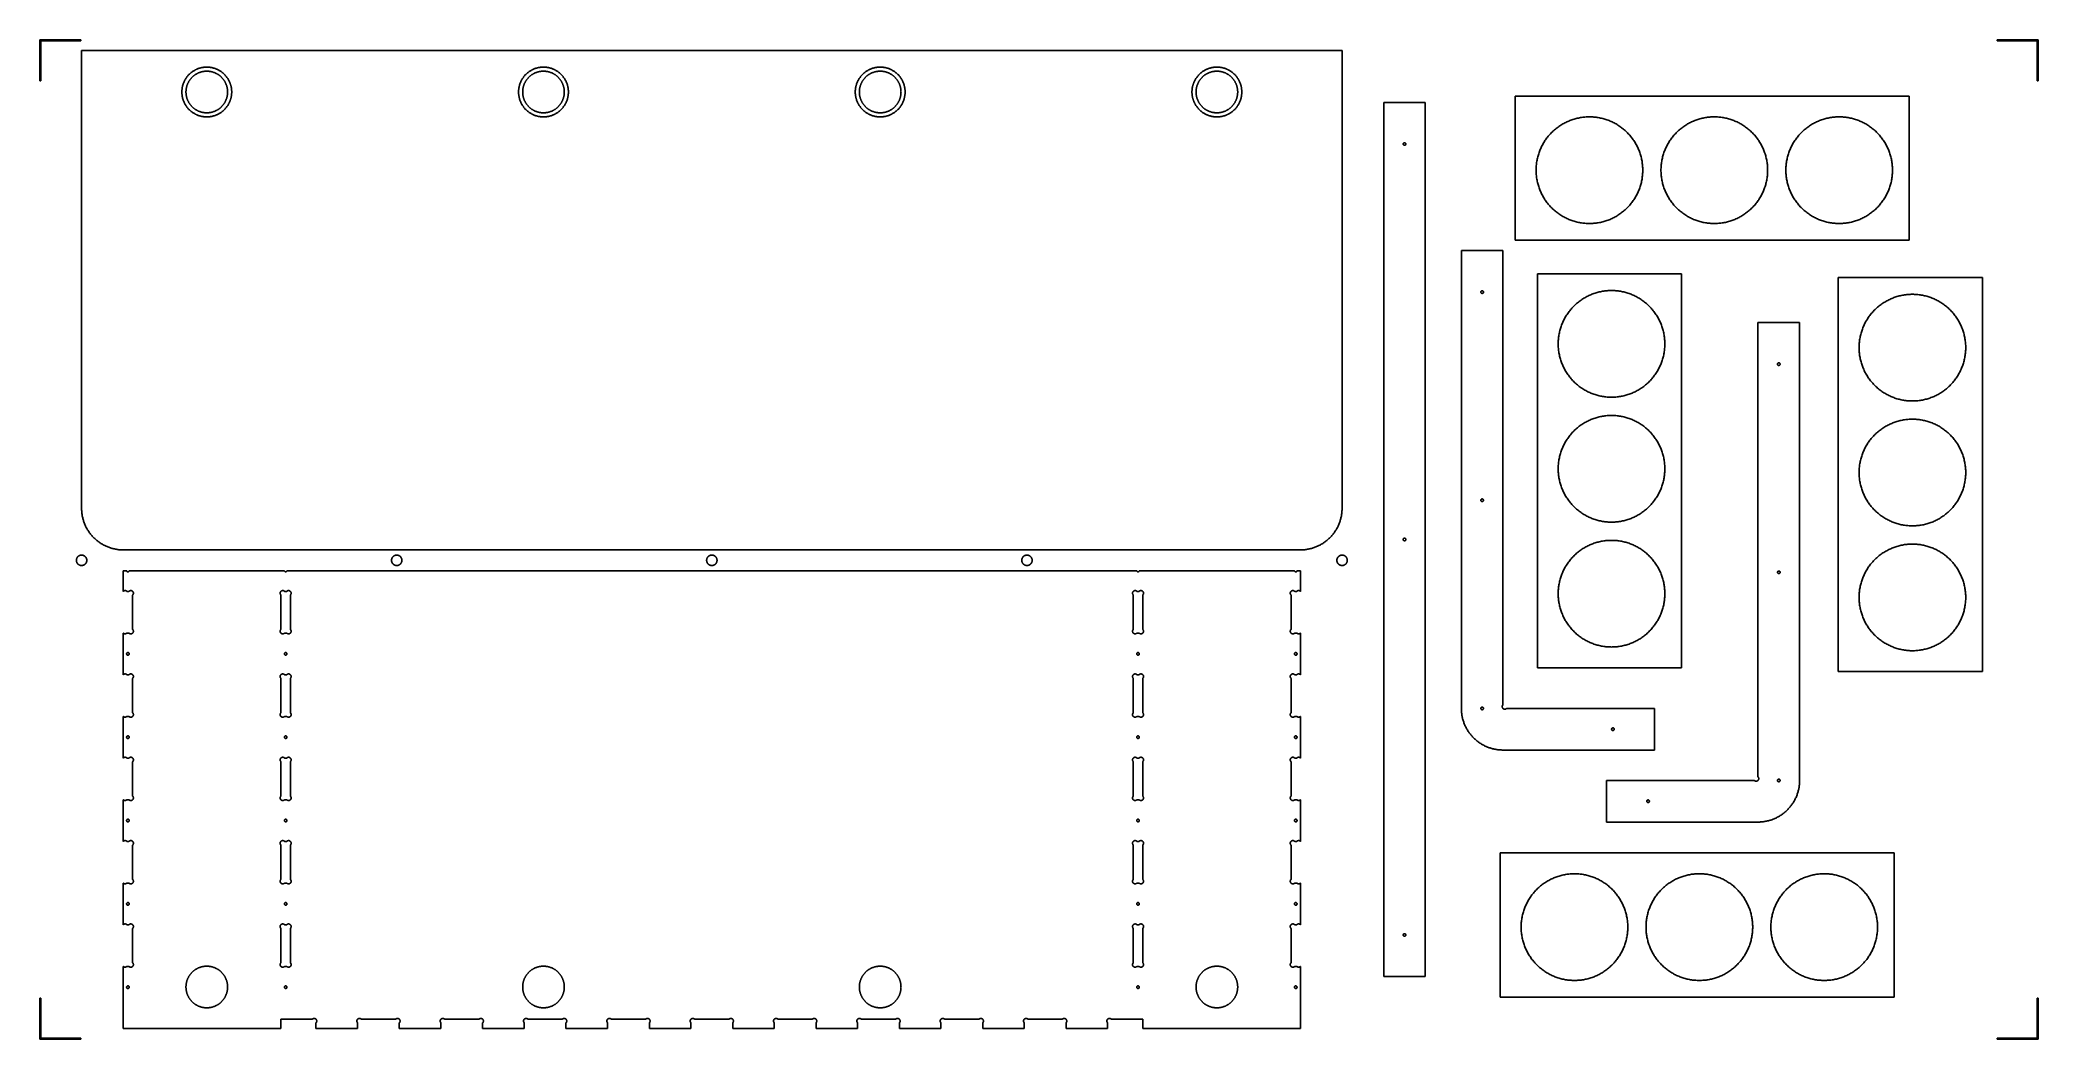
# Model space of a CAD drawing. Extents: x 0 to 2439, y 0 to 1219.
import ezdxf

# ---------------------------------------------------------------- set-up
doc = ezdxf.new("R2010")
doc.units = 0
doc.layers.add('Layer_1', color=7, linetype='CONTINUOUS')

msp = doc.modelspace()

# ---------------------------------------------------------------- linework, layer by layer
at = {"layer": 'Layer_1', "color": 7}
for p, q in [((50.14111, 1219.341111), (0.141111, 1219.341111)), ((0.141111, 1219.341111), (0.141111, 1169.341098)), ((50.14111, 1218.341113), (50.14111, 1219.341111)), ((2438.541111, 1219.341111), (2388.541098, 1219.341111)), ((2388.541098, 1219.341111), (2388.541098, 1218.341113)), ((2438.541111, 1169.341098), (2438.541111, 1219.341111)), ((1.141111, 1169.341098), (1.141111, 1218.341113)), ((1.141111, 1218.341113), (50.14111, 1218.341113)), ((1589.211113, 1206.641111), (50.941111, 1206.641111)), ((50.941111, 1206.641111), (50.941111, 647.841111)), ((1589.211113, 647.841111), (1589.211113, 1206.641111)), ((2388.541098, 1218.341113), (2437.541113, 1218.341113)), ((2437.541113, 1218.341113), (2437.541113, 1169.341098)), ((176.794112, 1169.925298), (177.09511, 1170.486412)), ((177.09511, 1170.486412), (177.408112, 1171.04112)), ((177.408112, 1171.04112), (177.732111, 1171.589111)), ((177.732111, 1171.589111), (178.067112, 1172.130216)), ((178.067112, 1172.130216), (178.41411, 1172.664208)), ((178.41411, 1172.664208), (178.772112, 1173.190807)), ((178.772112, 1173.190807), (179.141112, 1173.709814)), ((179.141112, 1173.709814), (179.520111, 1174.220918)), ((179.520111, 1174.220918), (179.910111, 1174.724007)), ((179.910111, 1174.724007), (180.311112, 1175.218799)), ((180.311112, 1175.218799), (180.722112, 1175.705096)), ((180.722112, 1175.705096), (181.143111, 1176.182701)), ((181.143111, 1176.182701), (181.57411, 1176.651303)), ((181.57411, 1176.651303), (182.01511, 1177.110902)), ((182.01511, 1177.110902), (182.465111, 1177.561103)), ((182.465111, 1177.561103), (182.924111, 1178.001708)), ((183.186112, 1170.770808), (182.87711, 1170.337202)), ((182.924111, 1178.001708), (183.393111, 1178.432718)), ((183.50311, 1171.197923), (183.186112, 1170.770808)), ((183.393111, 1178.432718), (183.871111, 1178.853709)), ((183.829111, 1171.618208), (183.50311, 1171.197923)), ((184.164111, 1172.03172), (183.829111, 1171.618208)), ((183.871111, 1178.853709), (184.357112, 1179.264709)), ((184.50711, 1172.438007), (184.164111, 1172.03172)), ((184.357112, 1179.264709), (184.85211, 1179.665408)), ((184.859112, 1172.837013), (184.50711, 1172.438007)), ((184.85211, 1179.665408), (185.355111, 1180.055608)), ((185.219111, 1173.228596), (184.859112, 1172.837013)), ((185.587112, 1173.612503), (185.219111, 1173.228596)), ((185.355111, 1180.055608), (185.866111, 1180.435197)), ((185.963111, 1173.988706), (185.587112, 1173.612503)), ((185.866111, 1180.435197), (186.38511, 1180.804005)), ((186.347111, 1174.356921), (185.963111, 1173.988706)), ((186.739112, 1174.717008), (186.347111, 1174.356921)), ((186.38511, 1180.804005), (186.912112, 1181.16192)), ((187.138112, 1175.068798), (186.739112, 1174.717008)), ((186.912112, 1181.16192), (187.44611, 1181.508714)), ((187.544112, 1175.412122), (187.138112, 1175.068798)), ((187.44611, 1181.508714), (187.98711, 1181.84422)), ((187.958112, 1175.746922), (187.544112, 1175.412122)), ((188.378112, 1176.073001), (187.958112, 1175.746922)), ((187.98711, 1181.84422), (188.53511, 1182.168296)), ((188.805112, 1176.390106), (188.378112, 1176.073001)), ((188.53511, 1182.168296), (189.089112, 1182.4808)), ((189.23911, 1176.698321), (188.805112, 1176.390106)), ((189.089112, 1182.4808), (189.65011, 1182.781706)), ((189.679112, 1176.997307), (189.23911, 1176.698321)), ((189.65011, 1182.781706), (190.218111, 1183.070701)), ((190.12511, 1177.287008), (189.679112, 1176.997307)), ((190.577112, 1177.567312), (190.12511, 1177.287008)), ((190.218111, 1183.070701), (190.791112, 1183.347815)), ((191.03511, 1177.838104), (190.577112, 1177.567312)), ((190.791112, 1183.347815), (191.370111, 1183.612907)), ((191.49811, 1178.0993), (191.03511, 1177.838104)), ((191.370111, 1183.612907), (191.95411, 1183.865721)), ((191.967112, 1178.350704), (191.49811, 1178.0993)), ((191.95411, 1183.865721), (192.54411, 1184.106316)), ((192.44111, 1178.592202), (191.967112, 1178.350704)), ((192.920112, 1178.823708), (192.44111, 1178.592202)), ((192.54411, 1184.106316), (193.138112, 1184.334521)), ((193.404112, 1179.045112), (192.920112, 1178.823708)), ((193.138112, 1184.334521), (193.737111, 1184.55011)), ((193.892111, 1179.256412), (193.404112, 1179.045112)), ((193.737111, 1184.55011), (194.341112, 1184.753197)), ((194.384112, 1179.45741), (193.892111, 1179.256412)), ((194.341112, 1184.753197), (194.94811, 1184.943613)), ((194.881111, 1179.648108), (194.384112, 1179.45741)), ((195.381112, 1179.828307), (194.881111, 1179.648108)), ((194.94811, 1184.943613), (195.560112, 1185.121215)), ((195.886112, 1179.997922), (195.381112, 1179.828307)), ((195.560112, 1185.121215), (196.175111, 1185.286005)), ((196.39311, 1180.157011), (195.886112, 1179.997922)), ((196.175111, 1185.286005), (196.79311, 1185.437897)), ((196.90411, 1180.305403), (196.39311, 1180.157011)), ((196.79311, 1185.437897), (197.414111, 1185.576806)), ((197.418111, 1180.4431), (196.90411, 1180.305403)), ((197.414111, 1185.576806), (198.03811, 1185.702621)), ((197.935111, 1180.570015), (197.418111, 1180.4431)), ((198.454112, 1180.686008), (197.935111, 1180.570015)), ((198.03811, 1185.702621), (198.665112, 1185.815397)), ((198.975111, 1180.791221), (198.454112, 1180.686008)), ((198.665112, 1185.815397), (199.294112, 1185.915022)), ((199.49911, 1180.885398), (198.975111, 1180.791221)), ((199.294112, 1185.915022), (199.92511, 1186.00141)), ((200.024111, 1180.968597), (199.49911, 1180.885398)), ((199.92511, 1186.00141), (200.55711, 1186.074618)), ((200.55111, 1181.040818), (200.024111, 1180.968597)), ((201.08011, 1181.101919), (200.55111, 1181.040818)), ((200.55711, 1186.074618), (201.191111, 1186.134506)), ((201.609111, 1181.152014), (201.08011, 1181.101919)), ((201.191111, 1186.134506), (201.826111, 1186.181101)), ((202.140112, 1181.191017), (201.609111, 1181.152014)), ((201.826111, 1186.181101), (202.46211, 1186.214403)), ((202.67111, 1181.218816), (202.140112, 1181.190876)), ((202.46211, 1186.214403), (203.098112, 1186.234441)), ((203.20311, 1181.235523), (202.67111, 1181.218872)), ((203.098112, 1186.234412), (203.73511, 1186.241186)), ((203.73511, 1181.241111), (203.20311, 1181.235467)), ((203.73511, 1186.241101), (204.371112, 1186.234328)), ((204.26711, 1181.235523), (203.73511, 1181.241168)), ((204.798112, 1181.218816), (204.26711, 1181.235467)), ((204.371112, 1186.234412), (205.00811, 1186.214375)), ((205.330112, 1181.191017), (204.798112, 1181.218957)), ((205.00811, 1186.214403), (205.644112, 1186.181101)), ((205.860111, 1181.152014), (205.330112, 1181.191017)), ((205.644112, 1186.181101), (206.27811, 1186.134506)), ((206.39011, 1181.101919), (205.860111, 1181.152014)), ((206.27811, 1186.134506), (206.912111, 1186.074618)), ((206.918111, 1181.040818), (206.39011, 1181.101919)), ((206.912111, 1186.074618), (207.54511, 1186.00141)), ((207.44511, 1180.968597), (206.918111, 1181.040818)), ((207.971111, 1180.885398), (207.44511, 1180.968597)), ((207.54511, 1186.00141), (208.176111, 1185.915022)), ((208.494111, 1180.791221), (207.971111, 1180.885398)), ((208.176111, 1185.915022), (208.804112, 1185.815397)), ((209.016112, 1180.686008), (208.494111, 1180.791221)), ((208.804112, 1185.815397), (209.431111, 1185.702621)), ((209.53511, 1180.570015), (209.016112, 1180.686008)), ((209.431111, 1185.702621), (210.05511, 1185.576806)), ((210.051111, 1180.4431), (209.53511, 1180.570015)), ((210.565111, 1180.305403), (210.051111, 1180.4431)), ((210.05511, 1185.576806), (210.677111, 1185.437897)), ((211.076111, 1180.157011), (210.565111, 1180.305403)), ((210.677111, 1185.437897), (211.29511, 1185.286005)), ((211.584111, 1179.997922), (211.076111, 1180.157011)), ((211.29511, 1185.286005), (211.910112, 1185.121215)), ((212.088112, 1179.828307), (211.584111, 1179.997922)), ((211.910112, 1185.121215), (212.521111, 1184.943613)), ((212.588111, 1179.648108), (212.088112, 1179.828307)), ((212.521111, 1184.943613), (213.129111, 1184.753197)), ((213.08511, 1179.45741), (212.588111, 1179.648108)), ((213.57811, 1179.256412), (213.08511, 1179.45741)), ((213.129111, 1184.753197), (213.73211, 1184.55011)), ((214.066112, 1179.045112), (213.57811, 1179.256412)), ((213.73211, 1184.55011), (214.331113, 1184.334521)), ((214.549112, 1178.823708), (214.066112, 1179.045112)), ((214.331113, 1184.334521), (214.92611, 1184.106316)), ((215.028111, 1178.592202), (214.549112, 1178.823708)), ((214.92611, 1184.106316), (215.515111, 1183.865721)), ((215.502112, 1178.350704), (215.028111, 1178.592202)), ((215.971112, 1178.0993), (215.502112, 1178.350704)), ((215.515111, 1183.865721), (216.099111, 1183.612907)), ((216.43511, 1177.838104), (215.971112, 1178.0993)), ((216.099111, 1183.612907), (216.678112, 1183.347815)), ((216.893112, 1177.567312), (216.43511, 1177.838104)), ((216.678112, 1183.347815), (217.25211, 1183.070701)), ((217.34511, 1177.287008), (216.893112, 1177.567312)), ((217.25211, 1183.070701), (217.819111, 1182.781706)), ((217.791112, 1176.997307), (217.34511, 1177.287008)), ((218.23111, 1176.698321), (217.791112, 1176.997307)), ((217.819111, 1182.781706), (218.38011, 1182.4808)), ((218.66411, 1176.390106), (218.23111, 1176.698321)), ((218.38011, 1182.4808), (218.935111, 1182.168296)), ((219.091112, 1176.073001), (218.66411, 1176.390106)), ((218.935111, 1182.168296), (219.48311, 1181.84422)), ((219.512111, 1175.746922), (219.091112, 1176.073001)), ((219.48311, 1181.84422), (220.024111, 1181.508714)), ((219.92511, 1175.412122), (219.512111, 1175.746922)), ((220.332111, 1175.068798), (219.92511, 1175.412122)), ((220.024111, 1181.508714), (220.558112, 1181.16192)), ((220.731111, 1174.717008), (220.332111, 1175.068798)), ((220.558112, 1181.16192), (221.084112, 1180.804005)), ((221.12211, 1174.356921), (220.731111, 1174.717008)), ((221.084112, 1180.804005), (221.60311, 1180.435197)), ((221.50611, 1173.988706), (221.12211, 1174.356921)), ((221.882112, 1173.612503), (221.50611, 1173.988706)), ((221.60311, 1180.435197), (222.11411, 1180.055608)), ((222.25011, 1173.228596), (221.882112, 1173.612503)), ((222.11411, 1180.055608), (222.618111, 1179.665408)), ((222.611112, 1172.837013), (222.25011, 1173.228596)), ((222.962112, 1172.438007), (222.611112, 1172.837013)), ((222.618111, 1179.665408), (223.11211, 1179.264709)), ((223.306112, 1172.03172), (222.962112, 1172.438007)), ((223.11211, 1179.264709), (223.59911, 1178.853709)), ((223.640111, 1171.618208), (223.306112, 1172.03172)), ((223.59911, 1178.853709), (224.07611, 1178.432718)), ((223.967111, 1171.197923), (223.640111, 1171.618208)), ((224.284111, 1170.770808), (223.967111, 1171.197923)), ((224.07611, 1178.432718), (224.54511, 1178.001708)), ((224.592111, 1170.337202), (224.284111, 1170.770808)), ((224.54511, 1178.001708), (225.004111, 1177.561103)), ((225.004111, 1177.561103), (225.45511, 1177.110902)), ((225.45511, 1177.110902), (225.895112, 1176.651303)), ((225.895112, 1176.651303), (226.32611, 1176.182701)), ((226.32611, 1176.182701), (226.747112, 1175.705096)), ((226.747112, 1175.705096), (227.15811, 1175.218799)), ((227.15811, 1175.218799), (227.559111, 1174.724007)), ((227.559111, 1174.724007), (227.949111, 1174.220918)), ((227.949111, 1174.220918), (228.329112, 1173.709814)), ((228.329112, 1173.709814), (228.698112, 1173.190807)), ((228.698112, 1173.190807), (229.055112, 1172.664208)), ((229.055112, 1172.664208), (229.402112, 1172.130216)), ((229.402112, 1172.130216), (229.738112, 1171.589111)), ((229.738112, 1171.589111), (230.062111, 1171.04112)), ((230.062111, 1171.04112), (230.374111, 1170.486412)), ((230.374111, 1170.486412), (230.675112, 1169.925298)), ((587.690101, 1169.925298), (587.991119, 1170.486412)), ((587.991119, 1170.486412), (588.303116, 1171.04112)), ((588.303116, 1171.04112), (588.627107, 1171.589111)), ((588.627107, 1171.589111), (588.963121, 1172.130216)), ((588.963121, 1172.130216), (589.310113, 1172.664208)), ((589.310113, 1172.664208), (589.668112, 1173.190807)), ((589.668112, 1173.190807), (590.036102, 1173.709814)), ((590.036102, 1173.709814), (590.416114, 1174.220918)), ((590.416114, 1174.220918), (590.806117, 1174.724007)), ((590.806117, 1174.724007), (591.207098, 1175.218799)), ((591.207098, 1175.218799), (591.618098, 1175.705096)), ((591.618098, 1175.705096), (592.039117, 1176.182701)), ((592.039117, 1176.182701), (592.470099, 1176.651303)), ((592.470099, 1176.651303), (592.911099, 1177.110902)), ((592.911099, 1177.110902), (593.361103, 1177.561103)), ((593.361103, 1177.561103), (593.820109, 1178.001708)), ((594.081108, 1170.770808), (593.773119, 1170.337202)), ((593.820109, 1178.001708), (594.289106, 1178.432718)), ((594.399116, 1171.197923), (594.081108, 1170.770808)), ((594.289106, 1178.432718), (594.766118, 1178.853709)), ((594.725111, 1171.618208), (594.399116, 1171.197923)), ((595.059121, 1172.03172), (594.725111, 1171.618208)), ((594.766118, 1178.853709), (595.25312, 1179.264709)), ((595.403122, 1172.438007), (595.059121, 1172.03172)), ((595.25312, 1179.264709), (595.74811, 1179.665408)), ((595.755109, 1172.837013), (595.403122, 1172.438007)), ((595.74811, 1179.665408), (596.251115, 1180.055608)), ((596.115112, 1173.228596), (595.755109, 1172.837013)), ((596.483101, 1173.612503), (596.115112, 1173.228596)), ((596.251115, 1180.055608), (596.762106, 1180.435197)), ((596.859106, 1173.988706), (596.483101, 1173.612503)), ((596.762106, 1180.435197), (597.281113, 1180.804005)), ((597.243098, 1174.356921), (596.859106, 1173.988706)), ((597.635104, 1174.717008), (597.243098, 1174.356921)), ((597.281113, 1180.804005), (597.807119, 1181.16192)), ((598.03411, 1175.068798), (597.635104, 1174.717008)), ((597.807119, 1181.16192), (598.341111, 1181.508714)), ((598.440115, 1175.412122), (598.03411, 1175.068798)), ((598.341111, 1181.508714), (598.882103, 1181.84422)), ((598.853119, 1175.746922), (598.440115, 1175.412122)), ((599.27411, 1176.073001), (598.853119, 1175.746922)), ((598.882103, 1181.84422), (599.430122, 1182.168296)), ((599.701112, 1176.390106), (599.27411, 1176.073001)), ((599.430122, 1182.168296), (599.985112, 1182.4808)), ((600.134097, 1176.698321), (599.701112, 1176.390106)), ((599.985112, 1182.4808), (600.546114, 1182.781706)), ((600.57411, 1176.997307), (600.134097, 1176.698321)), ((600.546114, 1182.781706), (601.114114, 1183.070701)), ((601.020106, 1177.287008), (600.57411, 1176.997307)), ((601.473101, 1177.567312), (601.020106, 1177.287008)), ((601.114114, 1183.070701), (601.68711, 1183.347815)), ((601.930103, 1177.838104), (601.473101, 1177.567312)), ((601.68711, 1183.347815), (602.266117, 1183.612907)), ((602.394105, 1178.0993), (601.930103, 1177.838104)), ((602.266117, 1183.612907), (602.850119, 1183.865721)), ((602.863102, 1178.350704), (602.394105, 1178.0993)), ((602.850119, 1183.865721), (603.439117, 1184.106316)), ((603.337122, 1178.592202), (602.863102, 1178.350704)), ((603.81611, 1178.823708), (603.337122, 1178.592202)), ((603.439117, 1184.106316), (604.034098, 1184.334521)), ((604.299105, 1179.045112), (603.81611, 1178.823708)), ((604.034098, 1184.334521), (604.633115, 1184.55011)), ((604.788111, 1179.256412), (604.299105, 1179.045112)), ((604.633115, 1184.55011), (605.236111, 1184.753197)), ((605.280109, 1179.45741), (604.788111, 1179.256412)), ((605.236111, 1184.753197), (605.844102, 1184.943613)), ((605.777102, 1179.648108), (605.280109, 1179.45741)), ((606.277116, 1179.828307), (605.777102, 1179.648108)), ((605.844102, 1184.943613), (606.455113, 1185.121215)), ((606.781108, 1179.997922), (606.277116, 1179.828307)), ((606.455113, 1185.121215), (607.070104, 1185.286005)), ((607.289108, 1180.157011), (606.781108, 1179.997922)), ((607.070104, 1185.286005), (607.689102, 1185.437897)), ((607.8001, 1180.305403), (607.289108, 1180.157011)), ((607.689102, 1185.437897), (608.310103, 1185.576806)), ((608.314111, 1180.4431), (607.8001, 1180.305403)), ((608.310103, 1185.576806), (608.934125, 1185.702621)), ((608.830098, 1180.570015), (608.314111, 1180.4431)), ((609.35012, 1180.686008), (608.830098, 1180.570015)), ((608.934125, 1185.702621), (609.56111, 1185.815397)), ((609.871103, 1180.791221), (609.35012, 1180.686008)), ((609.56111, 1185.815397), (610.190098, 1185.915022)), ((610.395105, 1180.885398), (609.871103, 1180.791221)), ((610.190098, 1185.915022), (610.820103, 1186.00141)), ((610.920123, 1180.968597), (610.395105, 1180.885398)), ((610.820103, 1186.00141), (611.453099, 1186.074618)), ((611.447116, 1181.040818), (610.920123, 1180.968597)), ((611.975098, 1181.101919), (611.447116, 1181.040818)), ((611.453099, 1186.074618), (612.087112, 1186.134506)), ((612.505111, 1181.152014), (611.975098, 1181.101919)), ((612.087112, 1186.134506), (612.722112, 1186.181101)), ((613.036112, 1181.191017), (612.505111, 1181.152014)), ((612.722112, 1186.181101), (613.357112, 1186.214403)), ((613.567113, 1181.218816), (613.036112, 1181.190876)), ((613.357112, 1186.214403), (613.994115, 1186.234441)), ((614.099102, 1181.235523), (613.567113, 1181.218872)), ((613.994115, 1186.234412), (614.630103, 1186.241186)), ((614.630103, 1181.241111), (614.099102, 1181.235467)), ((614.630103, 1186.241101), (615.267107, 1186.234328)), ((615.16212, 1181.235523), (614.630103, 1181.241168)), ((615.694109, 1181.218816), (615.16212, 1181.235467)), ((615.267107, 1186.234412), (615.903123, 1186.214375)), ((616.22511, 1181.191017), (615.694109, 1181.218957)), ((615.903123, 1186.214403), (616.539111, 1186.181101)), ((616.756111, 1181.152014), (616.22511, 1181.191017)), ((616.539111, 1186.181101), (617.174111, 1186.134506)), ((617.285109, 1181.101919), (616.756111, 1181.152014)), ((617.174111, 1186.134506), (617.808123, 1186.074618)), ((617.814106, 1181.040818), (617.285109, 1181.101919)), ((617.808123, 1186.074618), (618.441119, 1186.00141)), ((618.3411, 1180.968597), (617.814106, 1181.040818)), ((618.866118, 1180.885398), (618.3411, 1180.968597)), ((618.441119, 1186.00141), (619.071124, 1185.915022)), ((619.39012, 1180.791221), (618.866118, 1180.885398)), ((619.071124, 1185.915022), (619.700112, 1185.815397)), ((619.911102, 1180.686008), (619.39012, 1180.791221)), ((619.700112, 1185.815397), (620.327097, 1185.702621)), ((620.431124, 1180.570015), (619.911102, 1180.686008)), ((620.327097, 1185.702621), (620.951119, 1185.576806)), ((620.947111, 1180.4431), (620.431124, 1180.570015)), ((621.461123, 1180.305403), (620.947111, 1180.4431)), ((620.951119, 1185.576806), (621.572121, 1185.437897)), ((621.972114, 1180.157011), (621.461123, 1180.305403)), ((621.572121, 1185.437897), (622.191119, 1185.286005)), ((622.480114, 1179.997922), (621.972114, 1180.157011)), ((622.191119, 1185.286005), (622.806109, 1185.121215)), ((622.984107, 1179.828307), (622.480114, 1179.997922)), ((622.806109, 1185.121215), (623.41712, 1184.943613)), ((623.48412, 1179.648108), (622.984107, 1179.828307)), ((623.41712, 1184.943613), (624.025112, 1184.753197)), ((623.981113, 1179.45741), (623.48412, 1179.648108)), ((624.473111, 1179.256412), (623.981113, 1179.45741)), ((624.025112, 1184.753197), (624.628108, 1184.55011)), ((624.962118, 1179.045112), (624.473111, 1179.256412)), ((624.628108, 1184.55011), (625.227124, 1184.334521)), ((625.445113, 1178.823708), (624.962118, 1179.045112)), ((625.227124, 1184.334521), (625.821117, 1184.106316)), ((625.9241, 1178.592202), (625.445113, 1178.823708)), ((625.821117, 1184.106316), (626.411103, 1183.865721)), ((626.398121, 1178.350704), (625.9241, 1178.592202)), ((626.867118, 1178.0993), (626.398121, 1178.350704)), ((626.411103, 1183.865721), (626.995105, 1183.612907)), ((627.330103, 1177.838104), (626.867118, 1178.0993)), ((626.995105, 1183.612907), (627.574112, 1183.347815)), ((627.788122, 1177.567312), (627.330103, 1177.838104)), ((627.574112, 1183.347815), (628.147108, 1183.070701)), ((628.2401, 1177.287008), (627.788122, 1177.567312)), ((628.147108, 1183.070701), (628.715109, 1182.781706)), ((628.687112, 1176.997307), (628.2401, 1177.287008)), ((629.127125, 1176.698321), (628.687112, 1176.997307)), ((628.715109, 1182.781706), (629.27611, 1182.4808)), ((629.56011, 1176.390106), (629.127125, 1176.698321)), ((629.27611, 1182.4808), (629.830112, 1182.168296)), ((629.987112, 1176.073001), (629.56011, 1176.390106)), ((629.830112, 1182.168296), (630.378103, 1181.84422)), ((630.408103, 1175.746922), (629.987112, 1176.073001)), ((630.378103, 1181.84422), (630.920111, 1181.508714)), ((630.821107, 1175.412122), (630.408103, 1175.746922)), ((631.227112, 1175.068798), (630.821107, 1175.412122)), ((630.920111, 1181.508714), (631.454104, 1181.16192)), ((631.626118, 1174.717008), (631.227112, 1175.068798)), ((631.454104, 1181.16192), (631.980109, 1180.804005)), ((632.018125, 1174.356921), (631.626118, 1174.717008)), ((631.980109, 1180.804005), (632.499116, 1180.435197)), ((632.402116, 1173.988706), (632.018125, 1174.356921)), ((632.778121, 1173.612503), (632.402116, 1173.988706)), ((632.499116, 1180.435197), (633.010108, 1180.055608)), ((633.14611, 1173.228596), (632.778121, 1173.612503)), ((633.010108, 1180.055608), (633.513112, 1179.665408)), ((633.506113, 1172.837013), (633.14611, 1173.228596)), ((633.858101, 1172.438007), (633.506113, 1172.837013)), ((633.513112, 1179.665408), (634.008102, 1179.264709)), ((634.202101, 1172.03172), (633.858101, 1172.438007)), ((634.008102, 1179.264709), (634.494117, 1178.853709)), ((634.536111, 1171.618208), (634.202101, 1172.03172)), ((634.494117, 1178.853709), (634.972116, 1178.432718)), ((634.862106, 1171.197923), (634.536111, 1171.618208)), ((635.179098, 1170.770808), (634.862106, 1171.197923)), ((634.972116, 1178.432718), (635.441113, 1178.001708)), ((635.488103, 1170.337202), (635.179098, 1170.770808)), ((635.441113, 1178.001708), (635.90012, 1177.561103)), ((635.90012, 1177.561103), (636.350123, 1177.110902)), ((636.350123, 1177.110902), (636.791123, 1176.651303)), ((636.791123, 1176.651303), (637.222105, 1176.182701)), ((637.222105, 1176.182701), (637.643124, 1175.705096)), ((637.643124, 1175.705096), (638.054124, 1175.218799)), ((638.054124, 1175.218799), (638.455106, 1174.724007)), ((638.455106, 1174.724007), (638.845108, 1174.220918)), ((638.845108, 1174.220918), (639.225121, 1173.709814)), ((639.225121, 1173.709814), (639.59311, 1173.190807)), ((639.59311, 1173.190807), (639.951109, 1172.664208)), ((639.951109, 1172.664208), (640.298101, 1172.130216)), ((640.298101, 1172.130216), (640.634115, 1171.589111)), ((640.634115, 1171.589111), (640.958106, 1171.04112)), ((640.958106, 1171.04112), (641.270103, 1170.486412)), ((641.270103, 1170.486412), (641.571121, 1169.925298)), ((998.586099, 1169.925298), (998.887117, 1170.486412)), ((998.887117, 1170.486412), (999.199114, 1171.04112)), ((999.199114, 1171.04112), (999.523105, 1171.589111)), ((999.523105, 1171.589111), (999.859118, 1172.130216)), ((999.859118, 1172.130216), (1000.201115, 1172.664208)), ((1000.201115, 1172.664208), (1000.561118, 1173.190807)), ((1000.561118, 1173.190807), (1000.931111, 1173.709814)), ((1000.931111, 1173.709814), (1001.311124, 1174.220918)), ((1001.311124, 1174.220918), (1001.701098, 1174.724007)), ((1001.701098, 1174.724007), (1002.10112, 1175.218799)), ((1002.10112, 1175.218799), (1002.511104, 1175.705096)), ((1002.511104, 1175.705096), (1002.931107, 1176.182701)), ((1002.931107, 1176.182701), (1003.361101, 1176.651303)), ((1003.361101, 1176.651303), (1003.811104, 1177.110902)), ((1003.811104, 1177.110902), (1004.261108, 1177.561103)), ((1004.261108, 1177.561103), (1004.721102, 1178.001708)), ((1004.981113, 1170.770808), (1004.67112, 1170.337202)), ((1004.721102, 1178.001708), (1005.181124, 1178.432718)), ((1005.291106, 1171.197923), (1004.981113, 1170.770808)), ((1005.181124, 1178.432718), (1005.661099, 1178.853709)), ((1005.621108, 1171.618208), (1005.291106, 1171.197923)), ((1005.951111, 1172.03172), (1005.621108, 1171.618208)), ((1005.661099, 1178.853709), (1006.151122, 1179.264709)), ((1006.301123, 1172.438007), (1005.951111, 1172.03172)), ((1006.151122, 1179.264709), (1006.641116, 1179.665408)), ((1006.651107, 1172.837013), (1006.301123, 1172.438007)), ((1006.641116, 1179.665408), (1007.15112, 1180.055608)), ((1007.011109, 1173.228596), (1006.651107, 1172.837013)), ((1007.381103, 1173.612503), (1007.011109, 1173.228596)), ((1007.15112, 1180.055608), (1007.661124, 1180.435197)), ((1007.751124, 1173.988706), (1007.381103, 1173.612503)), ((1007.661124, 1180.435197), (1008.181118, 1180.804005)), ((1008.141099, 1174.356921), (1007.751124, 1173.988706)), ((1008.531102, 1174.717008), (1008.141099, 1174.356921)), ((1008.181118, 1180.804005), (1008.701112, 1181.16192)), ((1008.931124, 1175.068798), (1008.531102, 1174.717008)), ((1008.701112, 1181.16192), (1009.241116, 1181.508714)), ((1009.331117, 1175.412122), (1008.931124, 1175.068798)), ((1009.241116, 1181.508714), (1009.78112, 1181.84422)), ((1009.75112, 1175.746922), (1009.331117, 1175.412122)), ((1010.171123, 1176.073001), (1009.75112, 1175.746922)), ((1009.78112, 1181.84422), (1010.331115, 1182.168296)), ((1010.601117, 1176.390106), (1010.171123, 1176.073001)), ((1010.331115, 1182.168296), (1010.88111, 1182.4808)), ((1011.031111, 1176.698321), (1010.601117, 1176.390106)), ((1010.88111, 1182.4808), (1011.441123, 1182.781706)), ((1011.471124, 1176.997307), (1011.031111, 1176.698321)), ((1011.441123, 1182.781706), (1012.011099, 1183.070701)), ((1011.921099, 1177.287008), (1011.471124, 1176.997307)), ((1012.371102, 1177.567312), (1011.921099, 1177.287008)), ((1012.011099, 1183.070701), (1012.581104, 1183.347815)), ((1012.831124, 1177.838104), (1012.371102, 1177.567312)), ((1012.581104, 1183.347815), (1013.161098, 1183.612907)), ((1013.291118, 1178.0993), (1012.831124, 1177.838104)), ((1013.161098, 1183.612907), (1013.741122, 1183.865721)), ((1013.761103, 1178.350704), (1013.291118, 1178.0993)), ((1013.741122, 1183.865721), (1014.331107, 1184.106316)), ((1014.231116, 1178.592202), (1013.761103, 1178.350704)), ((1014.711119, 1178.823708), (1014.231116, 1178.592202)), ((1014.331107, 1184.106316), (1014.931112, 1184.334521)), ((1015.191123, 1179.045112), (1014.711119, 1178.823708)), ((1014.931112, 1184.334521), (1015.531116, 1184.55011)), ((1015.681117, 1179.256412), (1015.191123, 1179.045112)), ((1015.531116, 1184.55011), (1016.13112, 1184.753197)), ((1016.171111, 1179.45741), (1015.681117, 1179.256412)), ((1016.13112, 1184.753197), (1016.741116, 1184.943613)), ((1016.671124, 1179.648108), (1016.171111, 1179.45741)), ((1017.171109, 1179.828307), (1016.671124, 1179.648108)), ((1016.741116, 1184.943613), (1017.351111, 1185.121215)), ((1017.681113, 1179.997922), (1017.171109, 1179.828307)), ((1017.351111, 1185.121215), (1017.971125, 1185.286005)), ((1018.181098, 1180.157011), (1017.681113, 1179.997922)), ((1017.971125, 1185.286005), (1018.58112, 1185.437897)), ((1018.691102, 1180.305403), (1018.181098, 1180.157011)), ((1018.58112, 1185.437897), (1019.201106, 1185.576806)), ((1019.211124, 1180.4431), (1018.691102, 1180.305403)), ((1019.201106, 1185.576806), (1019.83111, 1185.702621)), ((1019.731119, 1180.570015), (1019.211124, 1180.4431)), ((1020.241123, 1180.686008), (1019.731119, 1180.570015)), ((1019.83111, 1185.702621), (1020.461115, 1185.815397)), ((1020.771108, 1180.791221), (1020.241123, 1180.686008)), ((1020.461115, 1185.815397), (1021.081101, 1185.915022)), ((1021.291102, 1180.885398), (1020.771108, 1180.791221)), ((1021.081101, 1185.915022), (1021.721124, 1186.00141)), ((1021.811125, 1180.968597), (1021.291102, 1180.885398)), ((1021.721124, 1186.00141), (1022.351101, 1186.074618)), ((1022.34111, 1181.040818), (1021.811125, 1180.968597)), ((1022.871123, 1181.101919), (1022.34111, 1181.040818)), ((1022.351101, 1186.074618), (1022.981105, 1186.134506)), ((1023.401108, 1181.152014), (1022.871123, 1181.101919)), ((1022.981105, 1186.134506), (1023.621101, 1186.181101)), ((1023.931122, 1181.191017), (1023.401108, 1181.152014)), ((1023.621101, 1186.181101), (1024.251105, 1186.214403)), ((1024.461107, 1181.218816), (1023.931122, 1181.190876)), ((1024.251105, 1186.214403), (1024.891101, 1186.234441)), ((1024.99112, 1181.235523), (1024.461107, 1181.218872)), ((1024.891101, 1186.234412), (1025.531124, 1186.241186)), ((1025.531124, 1181.241111), (1024.99112, 1181.235467)), ((1025.531124, 1186.241101), (1026.161101, 1186.234328)), ((1026.061109, 1181.235523), (1025.531124, 1181.241168)), ((1026.591123, 1181.218816), (1026.061109, 1181.235467)), ((1026.161101, 1186.234412), (1026.801124, 1186.214375)), ((1027.121108, 1181.191017), (1026.591123, 1181.218957)), ((1026.801124, 1186.214403), (1027.431101, 1186.181101)), ((1027.651121, 1181.152014), (1027.121108, 1181.191017)), ((1027.431101, 1186.181101), (1028.071124, 1186.134506)), ((1028.181106, 1181.101919), (1027.651121, 1181.152014)), ((1028.071124, 1186.134506), (1028.701101, 1186.074618)), ((1028.71112, 1181.040818), (1028.181106, 1181.101919)), ((1028.701101, 1186.074618), (1029.341124, 1186.00141)), ((1029.241105, 1180.968597), (1028.71112, 1181.040818)), ((1029.761099, 1180.885398), (1029.241105, 1180.968597)), ((1029.341124, 1186.00141), (1029.971101, 1185.915022)), ((1030.281122, 1180.791221), (1029.761099, 1180.885398)), ((1029.971101, 1185.915022), (1030.601105, 1185.815397)), ((1030.811107, 1180.686008), (1030.281122, 1180.791221)), ((1030.601105, 1185.815397), (1031.221119, 1185.702621)), ((1031.331101, 1180.570015), (1030.811107, 1180.686008)), ((1031.221119, 1185.702621), (1031.851124, 1185.576806)), ((1031.841105, 1180.4431), (1031.331101, 1180.570015)), ((1032.3611, 1180.305403), (1031.841105, 1180.4431)), ((1031.851124, 1185.576806), (1032.47111, 1185.437897)), ((1032.871103, 1180.157011), (1032.3611, 1180.305403)), ((1032.47111, 1185.437897), (1033.091124, 1185.286005)), ((1033.371116, 1179.997922), (1032.871103, 1180.157011)), ((1033.091124, 1185.286005), (1033.701119, 1185.121215)), ((1033.88112, 1179.828307), (1033.371116, 1179.997922)), ((1033.701119, 1185.121215), (1034.311114, 1184.943613)), ((1034.381105, 1179.648108), (1033.88112, 1179.828307)), ((1034.311114, 1184.943613), (1034.921109, 1184.753197)), ((1034.881118, 1179.45741), (1034.381105, 1179.648108)), ((1035.371112, 1179.256412), (1034.881118, 1179.45741)), ((1034.921109, 1184.753197), (1035.521114, 1184.55011)), ((1035.861107, 1179.045112), (1035.371112, 1179.256412)), ((1035.521114, 1184.55011), (1036.121118, 1184.334521)), ((1036.34111, 1178.823708), (1035.861107, 1179.045112)), ((1036.121118, 1184.334521), (1036.721122, 1184.106316)), ((1036.821114, 1178.592202), (1036.34111, 1178.823708)), ((1036.721122, 1184.106316), (1037.311108, 1183.865721)), ((1037.291098, 1178.350704), (1036.821114, 1178.592202)), ((1037.761111, 1178.0993), (1037.291098, 1178.350704)), ((1037.311108, 1183.865721), (1037.891103, 1183.612907)), ((1038.231124, 1177.838104), (1037.761111, 1178.0993)), ((1037.891103, 1183.612907), (1038.471098, 1183.347815)), ((1038.681099, 1177.567312), (1038.231124, 1177.838104)), ((1038.471098, 1183.347815), (1039.041102, 1183.070701)), ((1039.141122, 1177.287008), (1038.681099, 1177.567312)), ((1039.041102, 1183.070701), (1039.611106, 1182.781706)), ((1039.581106, 1176.997307), (1039.141122, 1177.287008)), ((1040.021119, 1176.698321), (1039.581106, 1176.997307)), ((1039.611106, 1182.781706), (1040.17112, 1182.4808)), ((1040.461103, 1176.390106), (1040.021119, 1176.698321)), ((1040.17112, 1182.4808), (1040.731105, 1182.168296)), ((1040.881106, 1176.073001), (1040.461103, 1176.390106)), ((1040.731105, 1182.168296), (1041.271109, 1181.84422)), ((1041.301109, 1175.746922), (1040.881106, 1176.073001)), ((1041.271109, 1181.84422), (1041.811113, 1181.508714)), ((1041.721112, 1175.412122), (1041.301109, 1175.746922)), ((1042.121106, 1175.068798), (1041.721112, 1175.412122)), ((1041.811113, 1181.508714), (1042.351117, 1181.16192)), ((1042.5211, 1174.717008), (1042.121106, 1175.068798)), ((1042.351117, 1181.16192), (1042.871112, 1180.804005)), ((1042.911102, 1174.356921), (1042.5211, 1174.717008)), ((1042.871112, 1180.804005), (1043.391106, 1180.435197)), ((1043.301105, 1173.988706), (1042.911102, 1174.356921)), ((1043.671099, 1173.612503), (1043.301105, 1173.988706)), ((1043.391106, 1180.435197), (1043.9111, 1180.055608)), ((1044.04112, 1173.228596), (1043.671099, 1173.612503)), ((1043.9111, 1180.055608), (1044.411114, 1179.665408)), ((1044.401123, 1172.837013), (1044.04112, 1173.228596)), ((1044.751107, 1172.438007), (1044.401123, 1172.837013)), ((1044.411114, 1179.665408), (1044.901108, 1179.264709)), ((1045.101119, 1172.03172), (1044.751107, 1172.438007)), ((1044.901108, 1179.264709), (1045.391102, 1178.853709)), ((1045.431121, 1171.618208), (1045.101119, 1172.03172)), ((1045.391102, 1178.853709), (1045.871106, 1178.432718)), ((1045.761124, 1171.197923), (1045.431121, 1171.618208)), ((1046.071116, 1170.770808), (1045.761124, 1171.197923)), ((1045.871106, 1178.432718), (1046.341118, 1178.001708)), ((1046.381109, 1170.337202), (1046.071116, 1170.770808)), ((1046.341118, 1178.001708), (1046.801112, 1177.561103)), ((1046.801112, 1177.561103), (1047.251116, 1177.110902)), ((1047.251116, 1177.110902), (1047.6911, 1176.651303)), ((1047.6911, 1176.651303), (1048.121122, 1176.182701)), ((1048.121122, 1176.182701), (1048.541125, 1175.705096)), ((1048.541125, 1175.705096), (1048.95111, 1175.218799)), ((1048.95111, 1175.218799), (1049.351103, 1174.724007)), ((1049.351103, 1174.724007), (1049.741106, 1174.220918)), ((1049.741106, 1174.220918), (1050.121118, 1173.709814)), ((1050.121118, 1173.709814), (1050.491112, 1173.190807)), ((1050.491112, 1173.190807), (1050.851114, 1172.664208)), ((1050.851114, 1172.664208), (1051.191107, 1172.130216)), ((1051.191107, 1172.130216), (1051.5311, 1171.589111)), ((1051.5311, 1171.589111), (1051.851112, 1171.04112)), ((1051.851112, 1171.04112), (1052.161105, 1170.486412)), ((1052.161105, 1170.486412), (1052.471098, 1169.925298)), ((1409.481108, 1169.925298), (1409.781111, 1170.486412)), ((1409.781111, 1170.486412), (1410.091104, 1171.04112)), ((1410.091104, 1171.04112), (1410.421106, 1171.589111)), ((1410.421106, 1171.589111), (1410.751108, 1172.130216)), ((1410.751108, 1172.130216), (1411.10112, 1172.664208)), ((1411.10112, 1172.664208), (1411.461123, 1173.190807)), ((1411.461123, 1173.190807), (1411.831116, 1173.709814)), ((1411.831116, 1173.709814), (1412.2111, 1174.220918)), ((1412.2111, 1174.220918), (1412.601103, 1174.724007)), ((1412.601103, 1174.724007), (1413.001097, 1175.218799)), ((1413.001097, 1175.218799), (1413.411109, 1175.705096)), ((1413.411109, 1175.705096), (1413.831112, 1176.182701)), ((1413.831112, 1176.182701), (1414.261106, 1176.651303)), ((1414.261106, 1176.651303), (1414.701119, 1177.110902)), ((1414.701119, 1177.110902), (1415.151122, 1177.561103)), ((1415.151122, 1177.561103), (1415.611116, 1178.001708)), ((1415.871099, 1170.770808), (1415.561106, 1170.337202)), ((1415.611116, 1178.001708), (1416.081101, 1178.432718)), ((1416.191111, 1171.197923), (1415.871099, 1170.770808)), ((1416.081101, 1178.432718), (1416.561104, 1178.853709)), ((1416.521114, 1171.618208), (1416.191111, 1171.197923)), ((1416.851116, 1172.03172), (1416.521114, 1171.618208)), ((1416.561104, 1178.853709), (1417.041108, 1179.264709)), ((1417.191109, 1172.438007), (1416.851116, 1172.03172)), ((1417.041108, 1179.264709), (1417.541121, 1179.665408)), ((1417.551112, 1172.837013), (1417.191109, 1172.438007)), ((1417.541121, 1179.665408), (1418.041106, 1180.055608)), ((1417.911114, 1173.228596), (1417.551112, 1172.837013)), ((1418.271117, 1173.612503), (1417.911114, 1173.228596)), ((1418.041106, 1180.055608), (1418.55111, 1180.435197)), ((1418.651101, 1173.988706), (1418.271117, 1173.612503)), ((1418.55111, 1180.435197), (1419.071104, 1180.804005)), ((1419.031113, 1174.356921), (1418.651101, 1173.988706)), ((1419.431107, 1174.717008), (1419.031113, 1174.356921)), ((1419.071104, 1180.804005), (1419.601118, 1181.16192)), ((1419.82111, 1175.068798), (1419.431107, 1174.717008)), ((1419.601118, 1181.16192), (1420.131103, 1181.508714)), ((1420.231122, 1175.412122), (1419.82111, 1175.068798)), ((1420.131103, 1181.508714), (1420.671107, 1181.84422)), ((1420.641106, 1175.746922), (1420.231122, 1175.412122)), ((1421.06111, 1176.073001), (1420.641106, 1175.746922)), ((1420.671107, 1181.84422), (1421.221101, 1182.168296)), ((1421.491103, 1176.390106), (1421.06111, 1176.073001)), ((1421.221101, 1182.168296), (1421.781115, 1182.4808)), ((1421.921097, 1176.698321), (1421.491103, 1176.390106)), ((1421.781115, 1182.4808), (1422.3411, 1182.781706)), ((1422.36111, 1176.997307), (1421.921097, 1176.698321)), ((1422.3411, 1182.781706), (1422.901114, 1183.070701)), ((1422.811113, 1177.287008), (1422.36111, 1176.997307)), ((1423.261116, 1177.567312), (1422.811113, 1177.287008)), ((1422.901114, 1183.070701), (1423.481109, 1183.347815)), ((1423.72111, 1177.838104), (1423.261116, 1177.567312)), ((1423.481109, 1183.347815), (1424.061104, 1183.612907)), ((1424.181104, 1178.0993), (1423.72111, 1177.838104)), ((1424.061104, 1183.612907), (1424.641098, 1183.865721)), ((1424.651117, 1178.350704), (1424.181104, 1178.0993)), ((1424.641098, 1183.865721), (1425.231112, 1184.106316)), ((1425.131121, 1178.592202), (1424.651117, 1178.350704)), ((1425.611124, 1178.823708), (1425.131121, 1178.592202)), ((1425.231112, 1184.106316), (1425.821098, 1184.334521)), ((1426.0911, 1179.045112), (1425.611124, 1178.823708)), ((1425.821098, 1184.334521), (1426.421102, 1184.55011)), ((1426.581122, 1179.256412), (1426.0911, 1179.045112)), ((1426.421102, 1184.55011), (1427.031097, 1184.753197)), ((1427.071116, 1179.45741), (1426.581122, 1179.256412)), ((1427.031097, 1184.753197), (1427.631102, 1184.943613)), ((1427.571101, 1179.648108), (1427.071116, 1179.45741)), ((1428.071114, 1179.828307), (1427.571101, 1179.648108)), ((1427.631102, 1184.943613), (1428.251116, 1185.121215)), ((1428.571099, 1179.997922), (1428.071114, 1179.828307)), ((1428.251116, 1185.121215), (1428.861111, 1185.286005)), ((1429.081103, 1180.157011), (1428.571099, 1179.997922)), ((1428.861111, 1185.286005), (1429.481125, 1185.437897)), ((1429.591107, 1180.305403), (1429.081103, 1180.157011)), ((1429.481125, 1185.437897), (1430.101111, 1185.576806)), ((1430.101111, 1180.4431), (1429.591107, 1180.305403)), ((1430.101111, 1185.576806), (1430.721125, 1185.702621)), ((1430.621105, 1180.570015), (1430.101111, 1180.4431)), ((1431.1411, 1180.686008), (1430.621105, 1180.570015)), ((1430.721125, 1185.702621), (1431.351101, 1185.815397)), ((1431.661122, 1180.791221), (1431.1411, 1180.686008)), ((1431.351101, 1185.815397), (1431.981106, 1185.915022)), ((1432.191107, 1180.885398), (1431.661122, 1180.791221)), ((1431.981106, 1185.915022), (1432.61111, 1186.00141)), ((1432.711102, 1180.968597), (1432.191107, 1180.885398)), ((1432.61111, 1186.00141), (1433.241115, 1186.074618)), ((1433.241115, 1181.040818), (1432.711102, 1180.968597)), ((1433.241115, 1186.074618), (1433.88111, 1186.134506)), ((1433.7711, 1181.101919), (1433.241115, 1181.040818)), ((1434.301114, 1181.152014), (1433.7711, 1181.101919)), ((1433.88111, 1186.134506), (1434.511115, 1186.181101)), ((1434.831099, 1181.191017), (1434.301114, 1181.152014)), ((1434.511115, 1186.181101), (1435.15111, 1186.214403)), ((1435.361112, 1181.218816), (1434.831099, 1181.190876)), ((1435.15111, 1186.214403), (1435.781115, 1186.234441)), ((1435.891097, 1181.235523), (1435.361112, 1181.218872)), ((1435.781115, 1186.234412), (1436.42111, 1186.241186)), ((1436.42111, 1181.241111), (1435.891097, 1181.235467)), ((1436.42111, 1186.241101), (1437.061106, 1186.234328)), ((1436.951124, 1181.235523), (1436.42111, 1181.241168)), ((1437.481109, 1181.218816), (1436.951124, 1181.235467)), ((1437.061106, 1186.234412), (1437.69111, 1186.214375)), ((1438.021113, 1181.191017), (1437.481109, 1181.218957)), ((1437.69111, 1186.214403), (1438.331106, 1186.181101)), ((1438.551098, 1181.152014), (1438.021113, 1181.191017)), ((1438.331106, 1186.181101), (1438.96111, 1186.134506)), ((1439.081111, 1181.101919), (1438.551098, 1181.152014)), ((1438.96111, 1186.134506), (1439.601106, 1186.074618)), ((1439.601106, 1181.040818), (1439.081111, 1181.101919)), ((1439.601106, 1186.074618), (1440.23111, 1186.00141)), ((1440.131119, 1180.968597), (1439.601106, 1181.040818)), ((1440.661104, 1180.885398), (1440.131119, 1180.968597)), ((1440.23111, 1186.00141), (1440.861115, 1185.915022)), ((1441.181099, 1180.791221), (1440.661104, 1180.885398)), ((1440.861115, 1185.915022), (1441.49112, 1185.815397)), ((1441.701121, 1180.686008), (1441.181099, 1180.791221)), ((1441.49112, 1185.815397), (1442.121124, 1185.702621)), ((1442.221116, 1180.570015), (1441.701121, 1180.686008)), ((1442.121124, 1185.702621), (1442.74111, 1185.576806)), ((1442.74111, 1180.4431), (1442.221116, 1180.570015)), ((1442.74111, 1185.576806), (1443.361124, 1185.437897)), ((1443.251114, 1180.305403), (1442.74111, 1180.4431)), ((1443.761118, 1180.157011), (1443.251114, 1180.305403)), ((1443.361124, 1185.437897), (1443.98111, 1185.286005)), ((1444.271122, 1179.997922), (1443.761118, 1180.157011)), ((1443.98111, 1185.286005), (1444.601124, 1185.121215)), ((1444.771106, 1179.828307), (1444.271122, 1179.997922)), ((1444.601124, 1185.121215), (1445.211119, 1184.943613)), ((1445.27112, 1179.648108), (1444.771106, 1179.828307)), ((1445.211119, 1184.943613), (1445.821114, 1184.753197)), ((1445.771104, 1179.45741), (1445.27112, 1179.648108)), ((1446.261099, 1179.256412), (1445.771104, 1179.45741)), ((1445.821114, 1184.753197), (1446.421119, 1184.55011)), ((1446.751121, 1179.045112), (1446.261099, 1179.256412)), ((1446.421119, 1184.55011), (1447.021123, 1184.334521)), ((1447.241115, 1178.823708), (1446.751121, 1179.045112)), ((1447.021123, 1184.334521), (1447.611109, 1184.106316)), ((1447.7111, 1178.592202), (1447.241115, 1178.823708)), ((1447.611109, 1184.106316), (1448.201122, 1183.865721)), ((1448.191104, 1178.350704), (1447.7111, 1178.592202)), ((1448.661116, 1178.0993), (1448.191104, 1178.350704)), ((1448.201122, 1183.865721), (1448.791108, 1183.612907)), ((1449.12111, 1177.838104), (1448.661116, 1178.0993)), ((1448.791108, 1183.612907), (1449.361112, 1183.347815)), ((1449.581104, 1177.567312), (1449.12111, 1177.838104)), ((1449.361112, 1183.347815), (1449.941107, 1183.070701)), ((1450.031108, 1177.287008), (1449.581104, 1177.567312)), ((1449.941107, 1183.070701), (1450.511111, 1182.781706)), ((1450.481111, 1176.997307), (1450.031108, 1177.287008)), ((1450.921124, 1176.698321), (1450.481111, 1176.997307)), ((1450.511111, 1182.781706), (1451.071125, 1182.4808)), ((1451.351118, 1176.390106), (1450.921124, 1176.698321)), ((1451.071125, 1182.4808), (1451.62112, 1182.168296)), ((1451.781111, 1176.073001), (1451.351118, 1176.390106)), ((1451.62112, 1182.168296), (1452.171114, 1181.84422)), ((1452.201114, 1175.746922), (1451.781111, 1176.073001)), ((1452.171114, 1181.84422), (1452.711118, 1181.508714)), ((1452.611099, 1175.412122), (1452.201114, 1175.746922)), ((1453.021111, 1175.068798), (1452.611099, 1175.412122)), ((1452.711118, 1181.508714), (1453.241103, 1181.16192)), ((1453.421105, 1174.717008), (1453.021111, 1175.068798)), ((1453.241103, 1181.16192), (1453.771117, 1180.804005)), ((1453.811108, 1174.356921), (1453.421105, 1174.717008)), ((1453.771117, 1180.804005), (1454.291111, 1180.435197)), ((1454.19112, 1173.988706), (1453.811108, 1174.356921)), ((1454.571104, 1173.612503), (1454.19112, 1173.988706)), ((1454.291111, 1180.435197), (1454.801115, 1180.055608)), ((1454.941097, 1173.228596), (1454.571104, 1173.612503)), ((1454.801115, 1180.055608), (1455.3011, 1179.665408)), ((1455.3011, 1172.837013), (1454.941097, 1173.228596)), ((1455.3011, 1179.665408), (1455.801113, 1179.264709)), ((1455.651112, 1172.438007), (1455.3011, 1172.837013)), ((1455.991105, 1172.03172), (1455.651112, 1172.438007)), ((1455.801113, 1179.264709), (1456.291107, 1178.853709)), ((1456.331098, 1171.618208), (1455.991105, 1172.03172)), ((1456.291107, 1178.853709), (1456.76112, 1178.432718)), ((1456.65111, 1171.197923), (1456.331098, 1171.618208)), ((1456.971122, 1170.770808), (1456.65111, 1171.197923)), ((1456.76112, 1178.432718), (1457.231105, 1178.001708)), ((1457.281114, 1170.337202), (1456.971122, 1170.770808)), ((1457.231105, 1178.001708), (1457.691099, 1177.561103)), ((1457.691099, 1177.561103), (1458.141102, 1177.110902)), ((1458.141102, 1177.110902), (1458.581115, 1176.651303)), ((1458.581115, 1176.651303), (1459.011108, 1176.182701)), ((1459.011108, 1176.182701), (1459.431112, 1175.705096)), ((1459.431112, 1175.705096), (1459.841124, 1175.218799)), ((1459.841124, 1175.218799), (1460.251108, 1174.724007)), ((1460.251108, 1174.724007), (1460.641111, 1174.220918)), ((1460.641111, 1174.220918), (1461.021123, 1173.709814)), ((1461.021123, 1173.709814), (1461.381098, 1173.190807)), ((1461.381098, 1173.190807), (1461.7411, 1172.664208)), ((1461.7411, 1172.664208), (1462.091112, 1172.130216)), ((1462.091112, 1172.130216), (1462.421115, 1171.589111)), ((1462.421115, 1171.589111), (1462.751117, 1171.04112)), ((1462.751117, 1171.04112), (1463.06111, 1170.486412)), ((1463.06111, 1170.486412), (1463.361112, 1169.925298)), ((0.141111, 1169.341098), (1.141111, 1169.341098)), ((173.341112, 1155.204502), (173.335101, 1155.841111)), ((173.335112, 1155.841111), (173.341123, 1156.47772)), ((173.36111, 1154.56812), (173.341101, 1155.204502)), ((173.341112, 1156.47772), (173.361121, 1157.114103)), ((173.36111, 1157.114103), (173.395112, 1157.749921)), ((173.395112, 1153.932301), (173.36111, 1154.56812)), ((173.395112, 1157.749921), (173.441112, 1158.384921)), ((173.441112, 1153.297301), (173.395112, 1153.932301)), ((173.441112, 1158.384921), (173.501112, 1159.01882)), ((173.501112, 1152.663402), (173.441112, 1153.297301)), ((173.501112, 1159.01882), (173.574112, 1159.651196)), ((173.574112, 1152.030998), (173.501112, 1152.663402)), ((173.574112, 1159.651196), (173.661112, 1160.282019)), ((173.661112, 1151.400203), (173.574112, 1152.030998)), ((173.661112, 1160.282019), (173.76011, 1160.910923)), ((173.76011, 1150.771299), (173.661112, 1151.400203)), ((173.76011, 1160.910923), (173.873112, 1161.537513)), ((173.873112, 1150.14471), (173.76011, 1150.771299)), ((173.873112, 1161.537513), (173.99911, 1162.161619)), ((173.99911, 1149.520603), (173.873112, 1150.14471)), ((173.99911, 1162.161619), (174.13811, 1162.783016)), ((174.13811, 1148.899206), (173.99911, 1149.520603)), ((174.13811, 1162.783016), (174.290112, 1163.401308)), ((174.290112, 1148.280914), (174.13811, 1148.899206)), ((174.290112, 1163.401308), (174.455111, 1164.016299)), ((174.455111, 1147.665924), (174.290112, 1148.280914)), ((174.455111, 1164.016299), (174.632112, 1164.627705)), ((174.632112, 1147.054517), (174.455111, 1147.665924)), ((174.632112, 1164.627705), (174.823112, 1165.235216)), ((174.823112, 1146.447006), (174.632112, 1147.054517)), ((174.823112, 1165.235216), (175.026111, 1165.838608)), ((175.026111, 1145.843615), (174.823112, 1146.447006)), ((175.026111, 1165.838608), (175.241111, 1166.437709)), ((175.241111, 1166.437709), (175.46911, 1167.032097)), ((175.46911, 1167.032097), (175.710111, 1167.621603)), ((175.710111, 1167.621603), (175.963112, 1168.205916)), ((175.963112, 1168.205916), (176.22811, 1168.78481)), ((176.22811, 1168.78481), (176.505111, 1169.358003)), ((176.505111, 1169.358003), (176.794112, 1169.925298)), ((178.33511, 1155.841111), (178.340106, 1155.309207)), ((178.340111, 1156.373015), (178.335116, 1155.841111)), ((178.340111, 1155.309207), (178.357101, 1154.7775)), ((178.357112, 1156.904722), (178.340123, 1156.373015)), ((178.357112, 1154.7775), (178.385109, 1154.246217)), ((178.385112, 1157.436005), (178.357115, 1156.904722)), ((178.424112, 1157.966498), (178.385112, 1157.436005)), ((178.385112, 1154.246217), (178.424112, 1153.715696)), ((178.47411, 1158.496117), (178.424112, 1157.966498)), ((178.424112, 1153.715696), (178.47411, 1153.186106)), ((178.53511, 1159.024606), (178.47411, 1158.496117)), ((178.47411, 1153.186106), (178.53511, 1152.657616)), ((178.60711, 1159.5516), (178.53511, 1159.024606)), ((178.53511, 1152.657616), (178.60711, 1152.130623)), ((178.690112, 1160.077013), (178.60711, 1159.5516)), ((178.60711, 1152.130623), (178.690112, 1151.60521)), ((178.785111, 1160.60062), (178.690112, 1160.077013)), ((178.690112, 1151.60521), (178.785111, 1151.081603)), ((178.890112, 1161.121997), (178.785111, 1160.60062)), ((178.785111, 1151.081603), (178.890112, 1150.560197)), ((179.006111, 1161.641201), (178.890112, 1161.121997)), ((178.890112, 1150.560197), (179.006111, 1150.041021)), ((179.133111, 1162.157809), (179.006111, 1161.641201)), ((179.006111, 1150.041021), (179.133111, 1149.524413)), ((179.270112, 1162.671707), (179.133111, 1162.157809)), ((179.133111, 1149.524413), (179.270112, 1149.010515)), ((179.419112, 1163.182501), (179.270112, 1162.671707)), ((179.270112, 1149.010515), (179.419112, 1148.499721)), ((179.57811, 1163.690106), (179.419112, 1163.182501)), ((179.419112, 1148.499721), (179.57811, 1147.992116)), ((179.748112, 1164.194296), (179.57811, 1163.690106)), ((179.57811, 1147.992116), (179.748112, 1147.487898)), ((179.928111, 1164.694817), (179.748112, 1164.194296)), ((179.748112, 1147.487898), (179.928111, 1146.987405)), ((180.118111, 1165.1915), (179.928111, 1164.694817)), ((179.928111, 1146.987405), (180.118111, 1146.490722)), ((180.31911, 1165.684006), (180.118111, 1165.1915)), ((180.118111, 1146.490722), (180.31911, 1145.998216)), ((180.53111, 1166.172222), (180.31911, 1165.684006)), ((180.752112, 1166.655923), (180.53111, 1166.172222)), ((180.98411, 1167.134798), (180.752112, 1166.655923)), ((181.225111, 1167.608818), (180.98411, 1167.134798)), ((181.476111, 1168.077618), (181.225111, 1167.608818)), ((181.738112, 1168.541111), (181.476111, 1168.077618)), ((182.008111, 1168.999017), (181.738112, 1168.541111)), ((182.289111, 1169.451108), (182.008111, 1168.999017)), ((182.57811, 1169.897217), (182.289111, 1169.451108)), ((182.87711, 1170.337202), (182.57811, 1169.897217)), ((224.891112, 1169.897217), (224.592111, 1170.337202)), ((225.181112, 1169.451108), (224.891112, 1169.897217)), ((225.46111, 1168.999017), (225.181112, 1169.451108)), ((225.732111, 1168.541111), (225.46111, 1168.999017)), ((225.993111, 1168.077618), (225.732111, 1168.541111)), ((226.24411, 1167.608818), (225.993111, 1168.077618)), ((226.48611, 1167.134798), (226.24411, 1167.608818)), ((226.717112, 1166.655923), (226.48611, 1167.134798)), ((226.939111, 1166.172222), (226.717112, 1166.655923)), ((227.150112, 1165.684006), (226.939111, 1166.172222)), ((227.35111, 1165.1915), (227.150112, 1165.684006)), ((227.150112, 1145.998216), (227.35111, 1146.490722)), ((227.54211, 1164.694817), (227.35111, 1165.1915)), ((227.35111, 1146.490722), (227.54211, 1146.987405)), ((227.722111, 1164.194296), (227.54211, 1164.694817)), ((227.54211, 1146.987405), (227.722111, 1147.487898)), ((227.89211, 1163.690106), (227.722111, 1164.194296)), ((227.722111, 1147.487898), (227.89211, 1147.992116)), ((228.051112, 1163.182501), (227.89211, 1163.690106)), ((227.89211, 1147.992116), (228.051112, 1148.499721)), ((228.199112, 1162.671707), (228.051112, 1163.182501)), ((228.051112, 1148.499721), (228.199112, 1149.010515)), ((228.33711, 1162.157809), (228.199112, 1162.671707)), ((228.199112, 1149.010515), (228.33711, 1149.524413)), ((228.46411, 1161.641201), (228.33711, 1162.157809)), ((228.33711, 1149.524413), (228.46411, 1150.041021)), ((228.580112, 1161.121997), (228.46411, 1161.641201)), ((228.46411, 1150.041021), (228.580112, 1150.560197)), ((228.68511, 1160.60062), (228.580112, 1161.121997)), ((228.580112, 1150.560197), (228.68511, 1151.081603)), ((228.779112, 1160.077013), (228.68511, 1160.60062)), ((228.68511, 1151.081603), (228.779112, 1151.60521)), ((228.862111, 1159.5516), (228.779112, 1160.077013)), ((228.779112, 1151.60521), (228.862111, 1152.130623)), ((228.934112, 1159.024606), (228.862111, 1159.5516)), ((228.862111, 1152.130623), (228.934112, 1152.657616)), ((228.99611, 1158.496117), (228.934112, 1159.024606)), ((228.934112, 1152.657616), (228.99611, 1153.186106)), ((229.046111, 1157.966498), (228.99611, 1158.496117)), ((228.99611, 1153.186106), (229.046111, 1153.715696)), ((229.085112, 1157.436005), (229.046111, 1157.966498)), ((229.046111, 1153.715696), (229.085112, 1154.246217)), ((229.112112, 1156.904722), (229.085103, 1157.436005)), ((229.085112, 1154.246217), (229.11212, 1154.7775)), ((229.112112, 1154.7775), (229.129102, 1155.309207)), ((229.12911, 1156.373015), (229.11212, 1156.904722)), ((229.13511, 1155.841111), (229.129099, 1156.373015)), ((229.12911, 1155.309207), (229.135122, 1155.841111)), ((230.675112, 1169.925298), (230.964111, 1169.358003)), ((230.964111, 1169.358003), (231.241112, 1168.78481)), ((231.241112, 1168.78481), (231.50611, 1168.205916)), ((231.50611, 1168.205916), (231.759111, 1167.621603)), ((231.759111, 1167.621603), (232.000112, 1167.032097)), ((232.000112, 1167.032097), (232.228111, 1166.437709)), ((232.228111, 1166.437709), (232.444112, 1165.838608)), ((232.444112, 1165.838608), (232.647112, 1165.235216)), ((232.647112, 1146.447006), (232.444112, 1145.843615)), ((232.647112, 1165.235216), (232.837112, 1164.627705)), ((232.837112, 1147.054517), (232.647112, 1146.447006)), ((232.837112, 1164.627705), (233.01511, 1164.016299)), ((233.01511, 1147.665924), (232.837112, 1147.054517)), ((233.01511, 1164.016299), (233.180111, 1163.401308)), ((233.180111, 1148.280914), (233.01511, 1147.665924)), ((233.180111, 1163.401308), (233.331111, 1162.783016)), ((233.331111, 1148.899206), (233.180111, 1148.280914)), ((233.331111, 1162.783016), (233.470111, 1162.161619)), ((233.470111, 1149.520603), (233.331111, 1148.899206)), ((233.470111, 1162.161619), (233.596112, 1161.537513)), ((233.596112, 1150.14471), (233.470111, 1149.520603)), ((233.596112, 1161.537513), (233.709111, 1160.910923)), ((233.709111, 1150.771299), (233.596112, 1150.14471)), ((233.709111, 1160.910923), (233.809111, 1160.282019)), ((233.809111, 1151.400203), (233.709111, 1150.771299)), ((233.809111, 1160.282019), (233.89511, 1159.651196)), ((233.89511, 1152.030998), (233.809111, 1151.400203)), ((233.89511, 1159.651196), (233.968112, 1159.01882)), ((233.968112, 1152.663402), (233.89511, 1152.030998)), ((233.968112, 1159.01882), (234.028113, 1158.384921)), ((234.028113, 1153.297301), (233.968112, 1152.663402)), ((234.028113, 1158.384921), (234.075111, 1157.749921)), ((234.075111, 1153.932301), (234.028113, 1153.297301)), ((234.075111, 1157.749921), (234.108111, 1157.114103)), ((234.108111, 1154.56812), (234.075111, 1153.932301)), ((234.128112, 1155.204502), (234.108103, 1154.56812)), ((234.108111, 1157.114103), (234.128121, 1156.47772)), ((234.128112, 1156.47772), (234.135112, 1155.841111)), ((234.135112, 1155.841111), (234.128112, 1155.204502)), ((584.237112, 1155.204502), (584.230057, 1155.841111)), ((584.230113, 1155.841111), (584.237169, 1156.47772)), ((584.257122, 1154.56812), (584.237084, 1155.204502)), ((584.237112, 1156.47772), (584.25715, 1157.114103)), ((584.257122, 1157.114103), (584.290114, 1157.749921)), ((584.290114, 1153.932301), (584.257122, 1154.56812)), ((584.290114, 1157.749921), (584.337104, 1158.384921)), ((584.337104, 1153.297301), (584.290114, 1153.932301)), ((584.337104, 1158.384921), (584.397104, 1159.01882)), ((584.397104, 1152.663402), (584.337104, 1153.297301)), ((584.397104, 1159.01882), (584.470115, 1159.651196)), ((584.470115, 1152.030998), (584.397104, 1152.663402)), ((584.470115, 1159.651196), (584.557124, 1160.282019)), ((584.557124, 1151.400203), (584.470115, 1152.030998)), ((584.557124, 1160.282019), (584.656099, 1160.910923)), ((584.656099, 1150.771299), (584.557124, 1151.400203)), ((584.656099, 1160.910923), (584.769101, 1161.537513)), ((584.769101, 1150.14471), (584.656099, 1150.771299)), ((584.769101, 1161.537513), (584.895113, 1162.161619)), ((584.895113, 1149.520603), (584.769101, 1150.14471)), ((584.895113, 1162.161619), (585.034108, 1162.783016)), ((585.034108, 1148.899206), (584.895113, 1149.520603)), ((585.034108, 1162.783016), (585.186113, 1163.401308)), ((585.186113, 1148.280914), (585.034108, 1148.899206)), ((585.186113, 1163.401308), (585.350112, 1164.016299)), ((585.350112, 1147.665924), (585.186113, 1148.280914)), ((585.350112, 1164.016299), (585.52811, 1164.627705)), ((585.52811, 1147.054517), (585.350112, 1147.665924)), ((585.52811, 1164.627705), (585.718102, 1165.235216)), ((585.718102, 1146.447006), (585.52811, 1147.054517)), ((585.718102, 1165.235216), (585.921104, 1165.838608)), ((585.921104, 1145.843615), (585.718102, 1146.447006)), ((585.921104, 1165.838608), (586.137117, 1166.437709)), ((586.137117, 1166.437709), (586.365124, 1167.032097)), ((586.365124, 1167.032097), (586.606114, 1167.621603)), ((586.606114, 1167.621603), (586.859098, 1168.205916)), ((586.859098, 1168.205916), (587.124104, 1168.78481)), ((587.124104, 1168.78481), (587.401106, 1169.358003)), ((587.401106, 1169.358003), (587.690101, 1169.925298)), ((589.230103, 1155.841111), (589.23603, 1155.309207)), ((589.236114, 1156.373015), (589.230188, 1155.841111)), ((589.236114, 1155.309207), (589.253048, 1154.7775)), ((589.253104, 1156.904722), (589.236171, 1156.373015)), ((589.253104, 1154.7775), (589.281044, 1154.246217)), ((589.281101, 1157.436005), (589.253161, 1156.904722)), ((589.320104, 1157.966498), (589.281101, 1157.436005)), ((589.281101, 1154.246217), (589.320104, 1153.715696)), ((589.370114, 1158.496117), (589.320104, 1157.966498)), ((589.320104, 1153.715696), (589.370114, 1153.186106)), ((589.431102, 1159.024606), (589.370114, 1158.496117)), ((589.370114, 1153.186106), (589.431102, 1152.657616)), ((589.503125, 1159.5516), (589.431102, 1159.024606)), ((589.431102, 1152.657616), (589.503125, 1152.130623)), ((589.586098, 1160.077013), (589.503125, 1159.5516)), ((589.503125, 1152.130623), (589.586098, 1151.60521)), ((589.680106, 1160.60062), (589.586098, 1160.077013)), ((589.586098, 1151.60521), (589.680106, 1151.081603)), ((589.786109, 1161.121997), (589.680106, 1160.60062)), ((589.680106, 1151.081603), (589.786109, 1150.560197)), ((589.902102, 1161.641201), (589.786109, 1161.121997)), ((589.786109, 1150.560197), (589.902102, 1150.041021)), ((590.028115, 1162.157809), (589.902102, 1161.641201)), ((589.902102, 1150.041021), (590.028115, 1149.524413)), ((590.166121, 1162.671707), (590.028115, 1162.157809)), ((590.028115, 1149.524413), (590.166121, 1149.010515)), ((590.315106, 1163.182501), (590.166121, 1162.671707)), ((590.166121, 1149.010515), (590.315106, 1148.499721)), ((590.47411, 1163.690106), (590.315106, 1163.182501)), ((590.315106, 1148.499721), (590.47411, 1147.992116)), ((590.643105, 1164.194296), (590.47411, 1163.690106)), ((590.47411, 1147.992116), (590.643105, 1147.487898)), ((590.824122, 1164.694817), (590.643105, 1164.194296)), ((590.643105, 1147.487898), (590.824122, 1146.987405)), ((591.014114, 1165.1915), (590.824122, 1164.694817)), ((590.824122, 1146.987405), (591.014114, 1146.490722)), ((591.215113, 1165.684006), (591.014114, 1165.1915)), ((591.014114, 1146.490722), (591.215113, 1145.998216)), ((591.426102, 1166.172222), (591.215113, 1165.684006)), ((591.648098, 1166.655923), (591.426102, 1166.172222)), ((591.879097, 1167.134798), (591.648098, 1166.655923)), ((592.121103, 1167.608818), (591.879097, 1167.134798)), ((592.372111, 1168.077618), (592.121103, 1167.608818)), ((592.63311, 1168.541111), (592.372111, 1168.077618)), ((592.9041, 1168.999017), (592.63311, 1168.541111)), ((593.185109, 1169.451108), (592.9041, 1168.999017)), ((593.474104, 1169.897217), (593.185109, 1169.451108)), ((593.773119, 1170.337202), (593.474104, 1169.897217)), ((635.787118, 1169.897217), (635.488103, 1170.337202)), ((636.076113, 1169.451108), (635.787118, 1169.897217)), ((636.357122, 1168.999017), (636.076113, 1169.451108)), ((636.628112, 1168.541111), (636.357122, 1168.999017)), ((636.889111, 1168.077618), (636.628112, 1168.541111)), ((637.140119, 1167.608818), (636.889111, 1168.077618)), ((637.382125, 1167.134798), (637.140119, 1167.608818)), ((637.613124, 1166.655923), (637.382125, 1167.134798)), ((637.83512, 1166.172222), (637.613124, 1166.655923)), ((638.046109, 1165.684006), (637.83512, 1166.172222)), ((638.247108, 1165.1915), (638.046109, 1165.684006)), ((638.046109, 1145.998216), (638.247108, 1146.490722)), ((638.4371, 1164.694817), (638.247108, 1165.1915)), ((638.247108, 1146.490722), (638.4371, 1146.987405)), ((638.618117, 1164.194296), (638.4371, 1164.694817)), ((638.4371, 1146.987405), (638.618117, 1147.487898)), ((638.787112, 1163.690106), (638.618117, 1164.194296)), ((638.618117, 1147.487898), (638.787112, 1147.992116)), ((638.946116, 1163.182501), (638.787112, 1163.690106)), ((638.787112, 1147.992116), (638.946116, 1148.499721)), ((639.095101, 1162.671707), (638.946116, 1163.182501)), ((638.946116, 1148.499721), (639.095101, 1149.010515)), ((639.23212, 1162.157809), (639.095101, 1162.671707)), ((639.095101, 1149.010515), (639.23212, 1149.524413)), ((639.35912, 1161.641201), (639.23212, 1162.157809)), ((639.23212, 1149.524413), (639.35912, 1150.041021)), ((639.475113, 1161.121997), (639.35912, 1161.641201)), ((639.35912, 1150.041021), (639.475113, 1150.560197)), ((639.581116, 1160.60062), (639.475113, 1161.121997)), ((639.475113, 1150.560197), (639.581116, 1151.081603)), ((639.675124, 1160.077013), (639.581116, 1160.60062)), ((639.581116, 1151.081603), (639.675124, 1151.60521)), ((639.758097, 1159.5516), (639.675124, 1160.077013)), ((639.675124, 1151.60521), (639.758097, 1152.130623)), ((639.83012, 1159.024606), (639.758097, 1159.5516)), ((639.758097, 1152.130623), (639.83012, 1152.657616)), ((639.891109, 1158.496117), (639.83012, 1159.024606)), ((639.83012, 1152.657616), (639.891109, 1153.186106)), ((639.941118, 1157.966498), (639.891109, 1158.496117)), ((639.891109, 1153.186106), (639.941118, 1153.715696)), ((639.980122, 1157.436005), (639.941118, 1157.966498)), ((639.941118, 1153.715696), (639.980122, 1154.246217)), ((639.980122, 1154.246217), (640.008062, 1154.7775)), ((640.008118, 1156.904722), (639.980178, 1157.436005)), ((640.008118, 1154.7775), (640.025051, 1155.309207)), ((640.025108, 1156.373015), (640.008174, 1156.904722)), ((640.030103, 1155.841111), (640.025023, 1156.373015)), ((640.025108, 1155.309207), (640.030188, 1155.841111)), ((641.571121, 1169.925298), (641.860117, 1169.358003)), ((641.860117, 1169.358003), (642.137118, 1168.78481)), ((642.137118, 1168.78481), (642.402124, 1168.205916)), ((642.402124, 1168.205916), (642.655108, 1167.621603)), ((642.655108, 1167.621603), (642.896098, 1167.032097)), ((642.896098, 1167.032097), (643.124105, 1166.437709)), ((643.124105, 1166.437709), (643.340118, 1165.838608)), ((643.340118, 1165.838608), (643.543121, 1165.235216)), ((643.543121, 1146.447006), (643.340118, 1145.843615)), ((643.543121, 1165.235216), (643.733113, 1164.627705)), ((643.733113, 1147.054517), (643.543121, 1146.447006)), ((643.733113, 1164.627705), (643.91111, 1164.016299)), ((643.91111, 1147.665924), (643.733113, 1147.054517)), ((643.91111, 1164.016299), (644.07511, 1163.401308)), ((644.07511, 1148.280914), (643.91111, 1147.665924)), ((644.07511, 1163.401308), (644.227114, 1162.783016)), ((644.227114, 1148.899206), (644.07511, 1148.280914)), ((644.227114, 1162.783016), (644.366109, 1162.161619)), ((644.366109, 1149.520603), (644.227114, 1148.899206)), ((644.366109, 1162.161619), (644.492121, 1161.537513)), ((644.492121, 1150.14471), (644.366109, 1149.520603)), ((644.492121, 1161.537513), (644.605123, 1160.910923)), ((644.605123, 1150.771299), (644.492121, 1150.14471)), ((644.605123, 1160.910923), (644.704098, 1160.282019)), ((644.704098, 1151.400203), (644.605123, 1150.771299)), ((644.704098, 1160.282019), (644.791107, 1159.651196)), ((644.791107, 1152.030998), (644.704098, 1151.400203)), ((644.791107, 1159.651196), (644.864118, 1159.01882)), ((644.864118, 1152.663402), (644.791107, 1152.030998)), ((644.864118, 1159.01882), (644.924119, 1158.384921)), ((644.924119, 1153.297301), (644.864118, 1152.663402)), ((644.924119, 1158.384921), (644.970121, 1157.749921)), ((644.970121, 1153.932301), (644.924119, 1153.297301)), ((644.970121, 1157.749921), (645.0041, 1157.114103)), ((645.0041, 1154.56812), (644.970121, 1153.932301)), ((645.02411, 1155.204502), (645.004072, 1154.56812)), ((645.0041, 1157.114103), (645.024138, 1156.47772)), ((645.02411, 1156.47772), (645.030037, 1155.841111)), ((645.030121, 1155.841111), (645.024195, 1155.204502)), ((995.13311, 1155.204502), (995.126054, 1155.841111)), ((995.126111, 1155.841111), (995.133166, 1156.47772)), ((995.153119, 1154.56812), (995.133082, 1155.204502)), ((995.13311, 1156.47772), (995.153148, 1157.114103)), ((995.153119, 1157.114103), (995.186111, 1157.749921)), ((995.186111, 1153.932301), (995.153119, 1154.56812)), ((995.186111, 1157.749921), (995.233101, 1158.384921)), ((995.233101, 1153.297301), (995.186111, 1153.932301)), ((995.233101, 1158.384921), (995.293102, 1159.01882)), ((995.293102, 1152.663402), (995.233101, 1153.297301)), ((995.293102, 1159.01882), (995.366112, 1159.651196)), ((995.366112, 1152.030998), (995.293102, 1152.663402)), ((995.366112, 1159.651196), (995.452106, 1160.282019)), ((995.452106, 1151.400203), (995.366112, 1152.030998)), ((995.452106, 1160.282019), (995.552125, 1160.910923)), ((995.552125, 1150.771299), (995.452106, 1151.400203)), ((995.552125, 1160.910923), (995.665099, 1161.537513)), ((995.665099, 1150.14471), (995.552125, 1150.771299)), ((995.665099, 1161.537513), (995.791111, 1162.161619)), ((995.791111, 1149.520603), (995.665099, 1150.14471)), ((995.791111, 1162.161619), (995.929118, 1162.783016)), ((995.929118, 1148.899206), (995.791111, 1149.520603)), ((995.929118, 1162.783016), (996.081122, 1163.401308)), ((996.081122, 1148.280914), (995.929118, 1148.899206)), ((996.081122, 1163.401308), (996.24611, 1164.016299)), ((996.24611, 1147.665924), (996.081122, 1148.280914)), ((996.24611, 1164.016299), (996.424107, 1164.627705)), ((996.424107, 1147.054517), (996.24611, 1147.665924)), ((996.424107, 1164.627705), (996.614099, 1165.235216)), ((996.614099, 1146.447006), (996.424107, 1147.054517)), ((996.614099, 1165.235216), (996.817102, 1165.838608)), ((996.817102, 1145.843615), (996.614099, 1146.447006)), ((996.817102, 1165.838608), (997.033114, 1166.437709)), ((997.033114, 1166.437709), (997.261122, 1167.032097)), ((997.261122, 1167.032097), (997.502111, 1167.621603)), ((997.502111, 1167.621603), (997.754108, 1168.205916)), ((997.754108, 1168.205916), (998.020102, 1168.78481)), ((998.020102, 1168.78481), (998.297103, 1169.358003)), ((998.297103, 1169.358003), (998.586099, 1169.925298)), ((1000.126101, 1155.841111), (1000.132027, 1155.309207)), ((1000.132112, 1156.373015), (1000.126185, 1155.841111)), ((1000.132112, 1155.309207), (1000.151021, 1154.7775)), ((1000.151106, 1156.904722), (1000.132197, 1156.373015)), ((1000.181106, 1157.436005), (1000.151106, 1156.904722)), ((1000.151106, 1154.7775), (1000.181106, 1154.246217)), ((1000.211106, 1157.966498), (1000.181106, 1157.436005)), ((1000.181106, 1154.246217), (1000.211106, 1153.715696)), ((1000.261116, 1158.496117), (1000.211106, 1157.966498)), ((1000.211106, 1153.715696), (1000.261116, 1153.186106)), ((1000.331107, 1159.024606), (1000.261116, 1158.496117)), ((1000.261116, 1153.186106), (1000.331107, 1152.657616)), ((1000.401098, 1159.5516), (1000.331107, 1159.024606)), ((1000.331107, 1152.657616), (1000.401098, 1152.130623)), ((1000.481108, 1160.077013), (1000.401098, 1159.5516)), ((1000.401098, 1152.130623), (1000.481108, 1151.60521)), ((1000.581099, 1160.60062), (1000.481108, 1160.077013)), ((1000.481108, 1151.60521), (1000.581099, 1151.081603)), ((1000.681119, 1161.121997), (1000.581099, 1160.60062)), ((1000.581099, 1151.081603), (1000.681119, 1150.560197)), ((1000.80112, 1161.641201), (1000.681119, 1161.121997)), ((1000.681119, 1150.560197), (1000.80112, 1150.041021)), ((1000.921121, 1162.157809), (1000.80112, 1161.641201)), ((1000.80112, 1150.041021), (1000.921121, 1149.524413)), ((1001.061103, 1162.671707), (1000.921121, 1162.157809)), ((1000.921121, 1149.524413), (1001.061103, 1149.010515)), ((1001.211104, 1163.182501), (1001.061103, 1162.671707)), ((1001.061103, 1149.010515), (1001.211104, 1148.499721)), ((1001.371124, 1163.690106), (1001.211104, 1163.182501)), ((1001.211104, 1148.499721), (1001.371124, 1147.992116)), ((1001.541106, 1164.194296), (1001.371124, 1163.690106)), ((1001.371124, 1147.992116), (1001.541106, 1147.487898)), ((1001.721108, 1164.694817), (1001.541106, 1164.194296)), ((1001.541106, 1147.487898), (1001.721108, 1146.987405)), ((1001.9111, 1165.1915), (1001.721108, 1164.694817)), ((1001.721108, 1146.987405), (1001.9111, 1146.490722)), ((1002.111111, 1165.684006), (1001.9111, 1165.1915)), ((1001.9111, 1146.490722), (1002.111111, 1145.998216)), ((1002.321112, 1166.172222), (1002.111111, 1165.684006)), ((1002.541104, 1166.655923), (1002.321112, 1166.172222)), ((1002.771116, 1167.134798), (1002.541104, 1166.655923)), ((1003.021108, 1167.608818), (1002.771116, 1167.134798)), ((1003.2711, 1168.077618), (1003.021108, 1167.608818)), ((1003.531112, 1168.541111), (1003.2711, 1168.077618)), ((1003.801114, 1168.999017), (1003.531112, 1168.541111)), ((1004.081106, 1169.451108), (1003.801114, 1168.999017)), ((1004.371118, 1169.897217), (1004.081106, 1169.451108)), ((1004.67112, 1170.337202), (1004.371118, 1169.897217)), ((1046.681112, 1169.897217), (1046.381109, 1170.337202)), ((1046.971123, 1169.451108), (1046.681112, 1169.897217)), ((1047.251116, 1168.999017), (1046.971123, 1169.451108)), ((1047.521118, 1168.541111), (1047.251116, 1168.999017)), ((1047.781101, 1168.077618), (1047.521118, 1168.541111)), ((1048.031122, 1167.608818), (1047.781101, 1168.077618)), ((1048.281114, 1167.134798), (1048.031122, 1167.608818)), ((1048.511097, 1166.655923), (1048.281114, 1167.134798)), ((1048.731117, 1166.172222), (1048.511097, 1166.655923)), ((1048.941119, 1165.684006), (1048.731117, 1166.172222)), ((1049.141102, 1165.1915), (1048.941119, 1165.684006)), ((1048.941119, 1145.998216), (1049.141102, 1146.490722)), ((1049.331122, 1164.694817), (1049.141102, 1165.1915)), ((1049.141102, 1146.490722), (1049.331122, 1146.987405)), ((1049.511123, 1164.194296), (1049.331122, 1164.694817)), ((1049.331122, 1146.987405), (1049.511123, 1147.487898)), ((1049.681106, 1163.690106), (1049.511123, 1164.194296)), ((1049.511123, 1147.487898), (1049.681106, 1147.992116)), ((1049.841097, 1163.182501), (1049.681106, 1163.690106)), ((1049.681106, 1147.992116), (1049.841097, 1148.499721)), ((1049.991098, 1162.671707), (1049.841097, 1163.182501)), ((1049.841097, 1148.499721), (1049.991098, 1149.010515)), ((1050.131109, 1162.157809), (1049.991098, 1162.671707)), ((1049.991098, 1149.010515), (1050.131109, 1149.524413)), ((1050.25111, 1161.641201), (1050.131109, 1162.157809)), ((1050.131109, 1149.524413), (1050.25111, 1150.041021)), ((1050.371111, 1161.121997), (1050.25111, 1161.641201)), ((1050.25111, 1150.041021), (1050.371111, 1150.560197)), ((1050.481121, 1160.60062), (1050.371111, 1161.121997)), ((1050.371111, 1150.560197), (1050.481121, 1151.081603)), ((1050.571122, 1160.077013), (1050.481121, 1160.60062)), ((1050.481121, 1151.081603), (1050.571122, 1151.60521)), ((1050.651103, 1159.5516), (1050.571122, 1160.077013)), ((1050.571122, 1151.60521), (1050.651103, 1152.130623)), ((1050.721123, 1159.024606), (1050.651103, 1159.5516)), ((1050.651103, 1152.130623), (1050.721123, 1152.657616)), ((1050.791114, 1158.496117), (1050.721123, 1159.024606)), ((1050.721123, 1152.657616), (1050.791114, 1153.186106)), ((1050.841124, 1157.966498), (1050.791114, 1158.496117)), ((1050.791114, 1153.186106), (1050.841124, 1153.715696)), ((1050.881114, 1157.436005), (1050.841124, 1157.966498)), ((1050.841124, 1153.715696), (1050.881114, 1154.246217)), ((1050.901124, 1156.904722), (1050.881086, 1157.436005)), ((1050.881114, 1154.246217), (1050.901152, 1154.7775)), ((1050.921105, 1156.373015), (1050.901068, 1156.904722)), ((1050.901124, 1154.7775), (1050.921162, 1155.309207)), ((1050.921105, 1155.309207), (1050.930983, 1155.841111)), ((1050.931124, 1155.841111), (1050.921246, 1156.373015)), ((1052.471098, 1169.925298), (1052.751119, 1169.358003)), ((1052.751119, 1169.358003), (1053.031112, 1168.78481)), ((1053.031112, 1168.78481), (1053.301114, 1168.205916)), ((1053.301114, 1168.205916), (1053.551106, 1167.621603)), ((1053.551106, 1167.621603), (1053.791108, 1167.032097)), ((1053.791108, 1167.032097), (1054.021119, 1166.437709)), ((1054.021119, 1166.437709), (1054.23112, 1165.838608)), ((1054.23112, 1165.838608), (1054.441122, 1165.235216)), ((1054.441122, 1146.447006), (1054.23112, 1145.843615)), ((1054.441122, 1165.235216), (1054.631114, 1164.627705)), ((1054.631114, 1147.054517), (1054.441122, 1146.447006)), ((1054.631114, 1164.627705), (1054.811115, 1164.016299)), ((1054.811115, 1147.665924), (1054.631114, 1147.054517)), ((1054.811115, 1164.016299), (1054.971107, 1163.401308)), ((1054.971107, 1148.280914), (1054.811115, 1147.665924)), ((1054.971107, 1163.401308), (1055.121108, 1162.783016)), ((1055.121108, 1148.899206), (1054.971107, 1148.280914)), ((1055.121108, 1162.783016), (1055.261119, 1162.161619)), ((1055.261119, 1149.520603), (1055.121108, 1148.899206)), ((1055.261119, 1162.161619), (1055.39111, 1161.537513)), ((1055.39111, 1150.14471), (1055.261119, 1149.520603)), ((1055.39111, 1161.537513), (1055.50112, 1160.910923)), ((1055.50112, 1150.771299), (1055.39111, 1150.14471)), ((1055.50112, 1160.910923), (1055.601112, 1160.282019)), ((1055.601112, 1151.400203), (1055.50112, 1150.771299)), ((1055.601112, 1160.282019), (1055.691112, 1159.651196)), ((1055.691112, 1152.030998), (1055.601112, 1151.400203)), ((1055.691112, 1159.651196), (1055.761104, 1159.01882)), ((1055.761104, 1152.663402), (1055.691112, 1152.030998)), ((1055.761104, 1159.01882), (1055.821104, 1158.384921)), ((1055.821104, 1153.297301), (1055.761104, 1152.663402)), ((1055.821104, 1158.384921), (1055.871114, 1157.749921)), ((1055.871114, 1153.932301), (1055.821104, 1153.297301)), ((1055.871114, 1157.749921), (1055.901114, 1157.114103)), ((1055.901114, 1154.56812), (1055.871114, 1153.932301)), ((1055.921124, 1155.204502), (1055.901086, 1154.56812)), ((1055.901114, 1157.114103), (1055.921152, 1156.47772)), ((1055.921124, 1156.47772), (1055.931001, 1155.841111)), ((1055.931114, 1155.841111), (1055.921236, 1155.204502)), ((1406.02112, 1155.841111), (1406.030998, 1156.47772)), ((1406.031111, 1155.204502), (1406.021233, 1155.841111)), ((1406.051121, 1154.56812), (1406.031083, 1155.204502)), ((1406.031111, 1156.47772), (1406.051149, 1157.114103)), ((1406.051121, 1157.114103), (1406.081121, 1157.749921)), ((1406.081121, 1153.932301), (1406.051121, 1154.56812)), ((1406.081121, 1157.749921), (1406.131102, 1158.384921)), ((1406.131102, 1153.297301), (1406.081121, 1153.932301)), ((1406.131102, 1158.384921), (1406.191103, 1159.01882)), ((1406.191103, 1152.663402), (1406.131102, 1153.297301)), ((1406.191103, 1159.01882), (1406.261122, 1159.651196)), ((1406.261122, 1152.030998), (1406.191103, 1152.663402)), ((1406.261122, 1159.651196), (1406.351123, 1160.282019)), ((1406.351123, 1151.400203), (1406.261122, 1152.030998)), ((1406.351123, 1160.282019), (1406.451114, 1160.910923)), ((1406.451114, 1150.771299), (1406.351123, 1151.400203)), ((1406.451114, 1160.910923), (1406.561124, 1161.537513)), ((1406.561124, 1150.14471), (1406.451114, 1150.771299)), ((1406.561124, 1161.537513), (1406.691116, 1162.161619)), ((1406.691116, 1149.520603), (1406.561124, 1150.14471)), ((1406.691116, 1162.161619), (1406.821108, 1162.783016)), ((1406.821108, 1148.899206), (1406.691116, 1149.520603)), ((1406.821108, 1162.783016), (1406.981099, 1163.401308)), ((1406.981099, 1148.280914), (1406.821108, 1148.899206)), ((1406.981099, 1163.401308), (1407.141119, 1164.016299)), ((1407.141119, 1147.665924), (1406.981099, 1148.280914)), ((1407.141119, 1164.016299), (1407.321121, 1164.627705)), ((1407.321121, 1147.054517), (1407.141119, 1147.665924)), ((1407.321121, 1164.627705), (1407.511113, 1165.235216)), ((1407.511113, 1146.447006), (1407.321121, 1147.054517)), ((1407.511113, 1165.235216), (1407.711124, 1165.838608)), ((1407.711124, 1145.843615), (1407.511113, 1146.447006)), ((1407.711124, 1165.838608), (1407.931116, 1166.437709)), ((1407.931116, 1166.437709), (1408.161099, 1167.032097)), ((1408.161099, 1167.032097), (1408.4011, 1167.621603)), ((1408.4011, 1167.621603), (1408.651121, 1168.205916)), ((1408.651121, 1168.205916), (1408.911104, 1168.78481)), ((1408.911104, 1168.78481), (1409.191097, 1169.358003)), ((1409.191097, 1169.358003), (1409.481108, 1169.925298)), ((1411.02111, 1155.841111), (1411.030988, 1155.309207)), ((1411.031101, 1156.373015), (1411.021223, 1155.841111)), ((1411.031101, 1155.309207), (1411.040979, 1154.7775)), ((1411.04112, 1156.904722), (1411.031242, 1156.373015)), ((1411.07112, 1157.436005), (1411.04112, 1156.904722)), ((1411.04112, 1154.7775), (1411.07112, 1154.246217)), ((1411.111111, 1157.966498), (1411.07112, 1157.436005)), ((1411.07112, 1154.246217), (1411.111111, 1153.715696)), ((1411.161121, 1158.496117), (1411.111111, 1157.966498)), ((1411.111111, 1153.715696), (1411.161121, 1153.186106)), ((1411.221121, 1159.024606), (1411.161121, 1158.496117)), ((1411.161121, 1153.186106), (1411.221121, 1152.657616)), ((1411.291112, 1159.5516), (1411.221121, 1159.024606)), ((1411.221121, 1152.657616), (1411.291112, 1152.130623)), ((1411.381113, 1160.077013), (1411.291112, 1159.5516)), ((1411.291112, 1152.130623), (1411.381113, 1151.60521)), ((1411.471114, 1160.60062), (1411.381113, 1160.077013)), ((1411.381113, 1151.60521), (1411.471114, 1151.081603)), ((1411.581124, 1161.121997), (1411.471114, 1160.60062)), ((1411.471114, 1151.081603), (1411.581124, 1150.560197)), ((1411.691106, 1161.641201), (1411.581124, 1161.121997)), ((1411.581124, 1150.560197), (1411.691106, 1150.041021)), ((1411.821098, 1162.157809), (1411.691106, 1161.641201)), ((1411.691106, 1150.041021), (1411.821098, 1149.524413)), ((1411.961108, 1162.671707), (1411.821098, 1162.157809)), ((1411.821098, 1149.524413), (1411.961108, 1149.010515)), ((1412.111109, 1163.182501), (1411.961108, 1162.671707)), ((1411.961108, 1149.010515), (1412.111109, 1148.499721)), ((1412.26111, 1163.690106), (1412.111109, 1163.182501)), ((1412.111109, 1148.499721), (1412.26111, 1147.992116)), ((1412.431121, 1164.194296), (1412.26111, 1163.690106)), ((1412.26111, 1147.992116), (1412.431121, 1147.487898)), ((1412.611122, 1164.694817), (1412.431121, 1164.194296)), ((1412.431121, 1147.487898), (1412.611122, 1146.987405)), ((1412.801114, 1165.1915), (1412.611122, 1164.694817)), ((1412.611122, 1146.987405), (1412.801114, 1146.490722)), ((1413.011116, 1165.684006), (1412.801114, 1165.1915)), ((1412.801114, 1146.490722), (1413.011116, 1145.998216)), ((1413.221117, 1166.172222), (1413.011116, 1165.684006)), ((1413.44111, 1166.655923), (1413.221117, 1166.172222)), ((1413.671121, 1167.134798), (1413.44111, 1166.655923)), ((1413.911122, 1167.608818), (1413.671121, 1167.134798)), ((1414.161115, 1168.077618), (1413.911122, 1167.608818)), ((1414.421098, 1168.541111), (1414.161115, 1168.077618)), ((1414.6911, 1168.999017), (1414.421098, 1168.541111)), ((1414.981112, 1169.451108), (1414.6911, 1168.999017)), ((1415.261104, 1169.897217), (1414.981112, 1169.451108)), ((1415.561106, 1170.337202), (1415.261104, 1169.897217)), ((1457.581117, 1169.897217), (1457.281114, 1170.337202)), ((1457.8711, 1169.451108), (1457.581117, 1169.897217)), ((1458.151121, 1168.999017), (1457.8711, 1169.451108)), ((1458.421123, 1168.541111), (1458.151121, 1168.999017)), ((1458.681106, 1168.077618), (1458.421123, 1168.541111)), ((1458.931098, 1167.608818), (1458.681106, 1168.077618)), ((1459.1711, 1167.134798), (1458.931098, 1167.608818)), ((1459.401111, 1166.655923), (1459.1711, 1167.134798)), ((1459.631122, 1166.172222), (1459.401111, 1166.655923)), ((1459.841124, 1165.684006), (1459.631122, 1166.172222)), ((1460.041107, 1165.1915), (1459.841124, 1165.684006)), ((1459.841124, 1145.998216), (1460.041107, 1146.490722)), ((1460.231099, 1164.694817), (1460.041107, 1165.1915)), ((1460.041107, 1146.490722), (1460.231099, 1146.987405)), ((1460.4111, 1164.194296), (1460.231099, 1164.694817)), ((1460.231099, 1146.987405), (1460.4111, 1147.487898)), ((1460.581111, 1163.690106), (1460.4111, 1164.194296)), ((1460.4111, 1147.487898), (1460.581111, 1147.992116)), ((1460.741102, 1163.182501), (1460.581111, 1163.690106)), ((1460.581111, 1147.992116), (1460.741102, 1148.499721)), ((1460.891104, 1162.671707), (1460.741102, 1163.182501)), ((1460.741102, 1148.499721), (1460.891104, 1149.010515)), ((1461.021123, 1162.157809), (1460.891104, 1162.671707)), ((1460.891104, 1149.010515), (1461.021123, 1149.524413)), ((1461.151115, 1161.641201), (1461.021123, 1162.157809)), ((1461.021123, 1149.524413), (1461.151115, 1150.041021)), ((1461.271116, 1161.121997), (1461.151115, 1161.641201)), ((1461.151115, 1150.041021), (1461.271116, 1150.560197)), ((1461.371107, 1160.60062), (1461.271116, 1161.121997)), ((1461.271116, 1150.560197), (1461.371107, 1151.081603)), ((1461.471098, 1160.077013), (1461.371107, 1160.60062)), ((1461.371107, 1151.081603), (1461.471098, 1151.60521)), ((1461.551108, 1159.5516), (1461.471098, 1160.077013)), ((1461.471098, 1151.60521), (1461.551108, 1152.130623)), ((1461.6211, 1159.024606), (1461.551108, 1159.5516)), ((1461.551108, 1152.130623), (1461.6211, 1152.657616)), ((1461.6811, 1158.496117), (1461.6211, 1159.024606)), ((1461.6211, 1152.657616), (1461.6811, 1153.186106)), ((1461.73111, 1157.966498), (1461.6811, 1158.496117)), ((1461.6811, 1153.186106), (1461.73111, 1153.715696)), ((1461.771101, 1157.436005), (1461.73111, 1157.966498)), ((1461.73111, 1153.715696), (1461.771101, 1154.246217)), ((1461.801101, 1156.904722), (1461.771101, 1157.436005)), ((1461.771101, 1154.246217), (1461.801101, 1154.7775)), ((1461.82111, 1156.373015), (1461.801073, 1156.904722)), ((1461.801101, 1154.7775), (1461.821139, 1155.309207)), ((1461.82111, 1155.841111), (1461.82111, 1156.373015)), ((1461.82111, 1155.309207), (1461.82111, 1155.841111)), ((1463.361112, 1169.925298), (1463.651124, 1169.358003)), ((1463.651124, 1169.358003), (1463.931117, 1168.78481)), ((1463.931117, 1168.78481), (1464.1911, 1168.205916)), ((1464.1911, 1168.205916), (1464.451111, 1167.621603)), ((1464.451111, 1167.621603), (1464.691113, 1167.032097)), ((1464.691113, 1167.032097), (1464.911105, 1166.437709)), ((1464.911105, 1166.437709), (1465.131097, 1165.838608)), ((1465.131097, 1165.838608), (1465.331108, 1165.235216)), ((1465.331108, 1146.447006), (1465.131097, 1145.843615)), ((1465.331108, 1165.235216), (1465.5211, 1164.627705)), ((1465.5211, 1147.054517), (1465.331108, 1146.447006)), ((1465.5211, 1164.627705), (1465.701102, 1164.016299)), ((1465.701102, 1147.665924), (1465.5211, 1147.054517)), ((1465.701102, 1164.016299), (1465.871112, 1163.401308)), ((1465.871112, 1148.280914), (1465.701102, 1147.665924)), ((1465.871112, 1163.401308), (1466.021113, 1162.783016)), ((1466.021113, 1148.899206), (1465.871112, 1148.280914)), ((1466.021113, 1162.783016), (1466.161124, 1162.161619)), ((1466.161124, 1149.520603), (1466.021113, 1148.899206)), ((1466.161124, 1162.161619), (1466.281125, 1161.537513)), ((1466.281125, 1150.14471), (1466.161124, 1149.520603)), ((1466.281125, 1161.537513), (1466.401097, 1160.910923)), ((1466.401097, 1150.771299), (1466.281125, 1150.14471)), ((1466.401097, 1160.910923), (1466.491098, 1160.282019)), ((1466.491098, 1151.400203), (1466.401097, 1150.771299)), ((1466.491098, 1160.282019), (1466.581099, 1159.651196)), ((1466.581099, 1152.030998), (1466.491098, 1151.400203)), ((1466.581099, 1159.651196), (1466.651118, 1159.01882)), ((1466.651118, 1152.663402), (1466.581099, 1152.030998)), ((1466.651118, 1159.01882), (1466.711118, 1158.384921)), ((1466.711118, 1153.297301), (1466.651118, 1152.663402)), ((1466.711118, 1158.384921), (1466.7611, 1157.749921)), ((1466.7611, 1153.932301), (1466.711118, 1153.297301)), ((1466.7611, 1157.749921), (1466.7911, 1157.114103)), ((1466.7911, 1154.56812), (1466.7611, 1153.932301)), ((1466.81111, 1155.204502), (1466.791072, 1154.56812)), ((1466.7911, 1157.114103), (1466.811138, 1156.47772)), ((1466.81111, 1156.47772), (1466.820988, 1155.841111)), ((1466.8211, 1155.841111), (1466.811223, 1155.204502)), ((2281.259654, 1150.920112), (1800.569734, 1150.920112)), ((1800.569734, 1150.920112), (1800.569734, 975.025112)), ((2281.259654, 975.025112), (2281.259654, 1150.920112)), ((2437.541113, 1169.341098), (2438.541111, 1169.341098)), ((175.241111, 1145.244513), (175.026111, 1145.843615)), ((175.46911, 1144.650097), (175.241111, 1145.244513)), ((175.710111, 1144.060619), (175.46911, 1144.650097)), ((175.963112, 1143.476306), (175.710111, 1144.060619)), ((176.22811, 1142.897412), (175.963112, 1143.476306)), ((176.505111, 1142.324219), (176.22811, 1142.897412)), ((176.794112, 1141.756896), (176.505111, 1142.324219)), ((177.09511, 1141.19581), (176.794112, 1141.756896)), ((177.408112, 1140.641102), (177.09511, 1141.19581)), ((177.732111, 1140.093111), (177.408112, 1140.641102)), ((178.067112, 1139.552006), (177.732111, 1140.093111)), ((178.41411, 1139.018014), (178.067112, 1139.552006)), ((178.772112, 1138.491415), (178.41411, 1139.018014)), ((179.141112, 1137.972409), (178.772112, 1138.491415)), ((179.520111, 1137.461304), (179.141112, 1137.972409)), ((179.910111, 1136.958215), (179.520111, 1137.461304)), ((180.311112, 1136.463423), (179.910111, 1136.958215)), ((180.722112, 1135.977098), (180.311112, 1136.463423)), ((180.31911, 1145.998216), (180.53111, 1145.51)), ((180.53111, 1145.51), (180.752112, 1145.026299)), ((181.143111, 1135.499521), (180.722112, 1135.977098)), ((180.752112, 1145.026299), (180.98411, 1144.547396)), ((180.98411, 1144.547396), (181.225111, 1144.073404)), ((181.57411, 1135.030919), (181.143111, 1135.499521)), ((181.225111, 1144.073404), (181.476111, 1143.604605)), ((181.476111, 1143.604605), (181.738112, 1143.141111)), ((182.01511, 1134.57132), (181.57411, 1135.030919)), ((181.738112, 1143.141111), (182.008111, 1142.683206)), ((182.008111, 1142.683206), (182.289111, 1142.231114)), ((182.465111, 1134.12112), (182.01511, 1134.57132)), ((182.289111, 1142.231114), (182.57811, 1141.785005)), ((182.924111, 1133.680514), (182.465111, 1134.12112)), ((182.57811, 1141.785005), (182.87711, 1141.345021)), ((182.87711, 1141.345021), (183.186112, 1140.911414)), ((183.393111, 1133.249504), (182.924111, 1133.680514)), ((183.186112, 1140.911414), (183.50311, 1140.484299)), ((183.871111, 1132.828514), (183.393111, 1133.249504)), ((183.50311, 1140.484299), (183.829111, 1140.064014)), ((183.829111, 1140.064014), (184.164111, 1139.650502)), ((184.357112, 1132.417513), (183.871111, 1132.828514)), ((184.164111, 1139.650502), (184.50711, 1139.244215)), ((184.85211, 1132.016814), (184.357112, 1132.417513)), ((184.50711, 1139.244215), (184.859112, 1138.845209)), ((185.355111, 1131.626614), (184.85211, 1132.016814)), ((184.859112, 1138.845209), (185.219111, 1138.453598)), ((185.219111, 1138.453598), (185.587112, 1138.069719)), ((185.866111, 1131.246997), (185.355111, 1131.626614)), ((185.587112, 1138.069719), (185.963111, 1137.693517)), ((186.38511, 1130.878217), (185.866111, 1131.246997)), ((185.963111, 1137.693517), (186.347111, 1137.325301)), ((186.347111, 1137.325301), (186.739112, 1136.965214)), ((186.912112, 1130.520303), (186.38511, 1130.878217)), ((186.739112, 1136.965214), (187.138112, 1136.613396)), ((187.44611, 1130.173508), (186.912112, 1130.520303)), ((187.138112, 1136.613396), (187.544112, 1136.270101)), ((187.98711, 1129.838002), (187.44611, 1130.173508)), ((187.544112, 1136.270101), (187.958112, 1135.9353)), ((187.958112, 1135.9353), (188.378112, 1135.609221)), ((188.53511, 1129.513898), (187.98711, 1129.838002)), ((188.378112, 1135.609221), (188.805112, 1135.292116)), ((189.089112, 1129.201422), (188.53511, 1129.513898)), ((188.805112, 1135.292116), (189.23911, 1134.983901)), ((189.65011, 1128.900516), (189.089112, 1129.201422)), ((189.23911, 1134.983901), (189.679112, 1134.684915)), ((190.218111, 1128.611521), (189.65011, 1128.900516)), ((189.679112, 1134.684915), (190.12511, 1134.395214)), ((190.12511, 1134.395214), (190.577112, 1134.114911)), ((190.791112, 1128.334407), (190.218111, 1128.611521)), ((190.577112, 1134.114911), (191.03511, 1133.844118)), ((191.370111, 1128.069316), (190.791112, 1128.334407)), ((191.03511, 1133.844118), (191.49811, 1133.582922)), ((191.95411, 1127.816501), (191.370111, 1128.069316)), ((191.49811, 1133.582922), (191.967112, 1133.331518)), ((192.54411, 1127.575906), (191.95411, 1127.816501)), ((191.967112, 1133.331518), (192.44111, 1133.090021)), ((192.44111, 1133.090021), (192.920112, 1132.858514)), ((193.138112, 1127.347702), (192.54411, 1127.575906)), ((192.920112, 1132.858514), (193.404112, 1132.63711)), ((193.737111, 1127.132112), (193.138112, 1127.347702)), ((193.404112, 1132.63711), (193.892111, 1132.425811)), ((194.341112, 1126.928997), (193.737111, 1127.132112)), ((193.892111, 1132.425811), (194.384112, 1132.224812)), ((194.94811, 1126.73861), (194.341112, 1126.928997)), ((194.384112, 1132.224812), (194.881111, 1132.034114)), ((194.881111, 1132.034114), (195.381112, 1131.853916)), ((195.560112, 1126.561007), (194.94811, 1126.73861)), ((195.381112, 1131.853916), (195.886112, 1131.6843)), ((196.175111, 1126.396218), (195.560112, 1126.561007)), ((195.886112, 1131.6843), (196.39311, 1131.525211)), ((196.79311, 1126.244297), (196.175111, 1126.396218)), ((196.39311, 1131.525211), (196.90411, 1131.376819)), ((197.414111, 1126.105416), (196.79311, 1126.244297)), ((196.90411, 1131.376819), (197.418111, 1131.239123)), ((198.03811, 1125.979601), (197.414111, 1126.105416)), ((197.418111, 1131.239123), (197.935111, 1131.112207)), ((197.935111, 1131.112207), (198.454112, 1130.996214)), ((198.665112, 1125.866797), (198.03811, 1125.979601)), ((198.454112, 1130.996214), (198.975111, 1130.891002)), ((199.294112, 1125.767201), (198.665112, 1125.866797)), ((198.975111, 1130.891002), (199.49911, 1130.796796)), ((199.92511, 1125.680812), (199.294112, 1125.767201)), ((199.49911, 1130.796796), (200.024111, 1130.713597)), ((200.55711, 1125.607604), (199.92511, 1125.680812)), ((200.024111, 1130.713597), (200.55111, 1130.641404)), ((200.55111, 1130.641404), (201.08011, 1130.580303)), ((201.191111, 1125.547716), (200.55711, 1125.607604)), ((201.08011, 1130.580303), (201.609111, 1130.530209)), ((201.826111, 1125.501122), (201.191111, 1125.547716)), ((201.609111, 1130.530209), (202.140112, 1130.491206)), ((202.46211, 1125.467819), (201.826111, 1125.501122)), ((202.140112, 1130.491206), (202.67111, 1130.463266)), ((203.098112, 1125.44781), (202.46211, 1125.467848)), ((202.67111, 1130.463407), (203.20311, 1130.446756)), ((203.73511, 1125.441121), (203.098112, 1125.447894)), ((203.20311, 1130.446699), (203.73511, 1130.441055)), ((203.73511, 1130.441111), (204.26711, 1130.446756)), ((204.371112, 1125.44781), (203.73511, 1125.441036)), ((204.26711, 1130.446699), (204.798112, 1130.46335)), ((205.00811, 1125.467819), (204.371112, 1125.447782)), ((204.798112, 1130.463407), (205.330112, 1130.491347)), ((205.644112, 1125.501122), (205.00811, 1125.467819)), ((205.330112, 1130.491206), (205.860111, 1130.530209)), ((206.27811, 1125.547716), (205.644112, 1125.501122)), ((205.860111, 1130.530209), (206.39011, 1130.580303)), ((206.912111, 1125.607604), (206.27811, 1125.547716)), ((206.39011, 1130.580303), (206.918111, 1130.641404)), ((207.54511, 1125.680812), (206.912111, 1125.607604)), ((206.918111, 1130.641404), (207.44511, 1130.713597)), ((207.44511, 1130.713597), (207.971111, 1130.796796)), ((208.176111, 1125.767201), (207.54511, 1125.680812)), ((207.971111, 1130.796796), (208.494111, 1130.891002)), ((208.804112, 1125.866797), (208.176111, 1125.767201)), ((208.494111, 1130.891002), (209.016112, 1130.996214)), ((209.431111, 1125.979601), (208.804112, 1125.866797)), ((209.016112, 1130.996214), (209.53511, 1131.112207)), ((210.05511, 1126.105416), (209.431111, 1125.979601)), ((209.53511, 1131.112207), (210.051111, 1131.239123)), ((210.051111, 1131.239123), (210.565111, 1131.376819)), ((210.677111, 1126.244297), (210.05511, 1126.105416)), ((210.565111, 1131.376819), (211.076111, 1131.525211)), ((211.29511, 1126.396218), (210.677111, 1126.244297)), ((211.076111, 1131.525211), (211.584111, 1131.6843)), ((211.910112, 1126.561007), (211.29511, 1126.396218)), ((211.584111, 1131.6843), (212.088112, 1131.853916)), ((212.521111, 1126.73861), (211.910112, 1126.561007)), ((212.088112, 1131.853916), (212.588111, 1132.034114)), ((213.129111, 1126.928997), (212.521111, 1126.73861)), ((212.588111, 1132.034114), (213.08511, 1132.224812)), ((213.08511, 1132.224812), (213.57811, 1132.425811)), ((213.73211, 1127.132112), (213.129111, 1126.928997)), ((213.57811, 1132.425811), (214.066112, 1132.63711)), ((214.331113, 1127.347702), (213.73211, 1127.132112)), ((214.066112, 1132.63711), (214.549112, 1132.858514)), ((214.92611, 1127.575906), (214.331113, 1127.347702)), ((214.549112, 1132.858514), (215.028111, 1133.090021)), ((215.515111, 1127.816501), (214.92611, 1127.575906)), ((215.028111, 1133.090021), (215.502112, 1133.331518)), ((215.502112, 1133.331518), (215.971112, 1133.582922)), ((216.099111, 1128.069316), (215.515111, 1127.816501)), ((215.971112, 1133.582922), (216.43511, 1133.844118)), ((216.678112, 1128.334407), (216.099111, 1128.069316)), ((216.43511, 1133.844118), (216.893112, 1134.114911)), ((217.25211, 1128.611521), (216.678112, 1128.334407)), ((216.893112, 1134.114911), (217.34511, 1134.395214)), ((217.819111, 1128.900516), (217.25211, 1128.611521)), ((217.34511, 1134.395214), (217.791112, 1134.684915)), ((217.791112, 1134.684915), (218.23111, 1134.983901)), ((218.38011, 1129.201422), (217.819111, 1128.900516)), ((218.23111, 1134.983901), (218.66411, 1135.292116)), ((218.935111, 1129.513898), (218.38011, 1129.201422)), ((218.66411, 1135.292116), (219.091112, 1135.609221)), ((219.48311, 1129.838002), (218.935111, 1129.513898)), ((219.091112, 1135.609221), (219.512111, 1135.9353)), ((220.024111, 1130.173508), (219.48311, 1129.838002)), ((219.512111, 1135.9353), (219.92511, 1136.270101)), ((219.92511, 1136.270101), (220.332111, 1136.613396)), ((220.558112, 1130.520303), (220.024111, 1130.173508)), ((220.332111, 1136.613396), (220.731111, 1136.965214)), ((221.084112, 1130.878217), (220.558112, 1130.520303)), ((220.731111, 1136.965214), (221.12211, 1137.325301)), ((221.60311, 1131.246997), (221.084112, 1130.878217)), ((221.12211, 1137.325301), (221.50611, 1137.693517)), ((221.50611, 1137.693517), (221.882112, 1138.069719)), ((222.11411, 1131.626614), (221.60311, 1131.246997)), ((221.882112, 1138.069719), (222.25011, 1138.453598)), ((222.618111, 1132.016814), (222.11411, 1131.626614)), ((222.25011, 1138.453598), (222.611112, 1138.845209)), ((222.611112, 1138.845209), (222.962112, 1139.244215)), ((223.11211, 1132.417513), (222.618111, 1132.016814)), ((222.962112, 1139.244215), (223.306112, 1139.650502)), ((223.59911, 1132.828514), (223.11211, 1132.417513)), ((223.306112, 1139.650502), (223.640111, 1140.064014)), ((224.07611, 1133.249504), (223.59911, 1132.828514)), ((223.640111, 1140.064014), (223.967111, 1140.484299)), ((223.967111, 1140.484299), (224.284111, 1140.911414)), ((224.54511, 1133.680514), (224.07611, 1133.249504)), ((224.284111, 1140.911414), (224.592111, 1141.345021)), ((225.004111, 1134.12112), (224.54511, 1133.680514)), ((224.592111, 1141.345021), (224.891112, 1141.785005)), ((224.891112, 1141.785005), (225.181112, 1142.231114)), ((225.45511, 1134.57132), (225.004111, 1134.12112)), ((225.181112, 1142.231114), (225.46111, 1142.683206)), ((225.895112, 1135.030919), (225.45511, 1134.57132)), ((225.46111, 1142.683206), (225.732111, 1143.141111)), ((225.732111, 1143.141111), (225.993111, 1143.604605)), ((226.32611, 1135.499521), (225.895112, 1135.030919)), ((225.993111, 1143.604605), (226.24411, 1144.073404)), ((226.24411, 1144.073404), (226.48611, 1144.547396)), ((226.747112, 1135.977098), (226.32611, 1135.499521)), ((226.48611, 1144.547396), (226.717112, 1145.026299)), ((226.717112, 1145.026299), (226.939111, 1145.51)), ((227.15811, 1136.463423), (226.747112, 1135.977098)), ((226.939111, 1145.51), (227.150112, 1145.998216)), ((227.559111, 1136.958215), (227.15811, 1136.463423)), ((227.949111, 1137.461304), (227.559111, 1136.958215)), ((228.329112, 1137.972409), (227.949111, 1137.461304)), ((228.698112, 1138.491415), (228.329112, 1137.972409)), ((229.055112, 1139.018014), (228.698112, 1138.491415)), ((229.402112, 1139.552006), (229.055112, 1139.018014)), ((229.738112, 1140.093111), (229.402112, 1139.552006)), ((230.062111, 1140.641102), (229.738112, 1140.093111)), ((230.374111, 1141.19581), (230.062111, 1140.641102)), ((230.675112, 1141.756896), (230.374111, 1141.19581)), ((230.964111, 1142.324219), (230.675112, 1141.756896)), ((231.241112, 1142.897412), (230.964111, 1142.324219)), ((231.50611, 1143.476306), (231.241112, 1142.897412)), ((231.759111, 1144.060619), (231.50611, 1143.476306)), ((232.000112, 1144.650097), (231.759111, 1144.060619)), ((232.228111, 1145.244513), (232.000112, 1144.650097)), ((232.444112, 1145.843615), (232.228111, 1145.244513)), ((586.137117, 1145.244513), (585.921104, 1145.843615)), ((586.365124, 1144.650097), (586.137117, 1145.244513)), ((586.606114, 1144.060619), (586.365124, 1144.650097)), ((586.859098, 1143.476306), (586.606114, 1144.060619)), ((587.124104, 1142.897412), (586.859098, 1143.476306)), ((587.401106, 1142.324219), (587.124104, 1142.897412)), ((587.690101, 1141.756896), (587.401106, 1142.324219)), ((587.991119, 1141.19581), (587.690101, 1141.756896)), ((588.303116, 1140.641102), (587.991119, 1141.19581)), ((588.627107, 1140.093111), (588.303116, 1140.641102)), ((588.963121, 1139.552006), (588.627107, 1140.093111)), ((589.310113, 1139.018014), (588.963121, 1139.552006)), ((589.668112, 1138.491415), (589.310113, 1139.018014)), ((590.036102, 1137.972409), (589.668112, 1138.491415)), ((590.416114, 1137.461304), (590.036102, 1137.972409)), ((590.806117, 1136.958215), (590.416114, 1137.461304)), ((591.207098, 1136.463423), (590.806117, 1136.958215)), ((591.618098, 1135.977098), (591.207098, 1136.463423)), ((591.215113, 1145.998216), (591.426102, 1145.51)), ((591.426102, 1145.51), (591.648098, 1145.026299)), ((592.039117, 1135.499521), (591.618098, 1135.977098)), ((591.648098, 1145.026299), (591.879097, 1144.547396)), ((591.879097, 1144.547396), (592.121103, 1144.073404)), ((592.470099, 1135.030919), (592.039117, 1135.499521)), ((592.121103, 1144.073404), (592.372111, 1143.604605)), ((592.372111, 1143.604605), (592.63311, 1143.141111)), ((592.911099, 1134.57132), (592.470099, 1135.030919)), ((592.63311, 1143.141111), (592.9041, 1142.683206)), ((592.9041, 1142.683206), (593.185109, 1142.231114)), ((593.361103, 1134.12112), (592.911099, 1134.57132)), ((593.185109, 1142.231114), (593.474104, 1141.785005)), ((593.820109, 1133.680514), (593.361103, 1134.12112)), ((593.474104, 1141.785005), (593.773119, 1141.345021)), ((593.773119, 1141.345021), (594.081108, 1140.911414)), ((594.289106, 1133.249504), (593.820109, 1133.680514)), ((594.081108, 1140.911414), (594.399116, 1140.484299)), ((594.766118, 1132.828514), (594.289106, 1133.249504)), ((594.399116, 1140.484299), (594.725111, 1140.064014)), ((594.725111, 1140.064014), (595.059121, 1139.650502)), ((595.25312, 1132.417513), (594.766118, 1132.828514)), ((595.059121, 1139.650502), (595.403122, 1139.244215)), ((595.74811, 1132.016814), (595.25312, 1132.417513)), ((595.403122, 1139.244215), (595.755109, 1138.845209)), ((596.251115, 1131.626614), (595.74811, 1132.016814)), ((595.755109, 1138.845209), (596.115112, 1138.453598)), ((596.115112, 1138.453598), (596.483101, 1138.069719)), ((596.762106, 1131.246997), (596.251115, 1131.626614)), ((596.483101, 1138.069719), (596.859106, 1137.693517)), ((597.281113, 1130.878217), (596.762106, 1131.246997)), ((596.859106, 1137.693517), (597.243098, 1137.325301)), ((597.243098, 1137.325301), (597.635104, 1136.965214)), ((597.807119, 1130.520303), (597.281113, 1130.878217)), ((597.635104, 1136.965214), (598.03411, 1136.613396)), ((598.341111, 1130.173508), (597.807119, 1130.520303)), ((598.03411, 1136.613396), (598.440115, 1136.270101)), ((598.882103, 1129.838002), (598.341111, 1130.173508)), ((598.440115, 1136.270101), (598.853119, 1135.9353)), ((598.853119, 1135.9353), (599.27411, 1135.609221)), ((599.430122, 1129.513898), (598.882103, 1129.838002)), ((599.27411, 1135.609221), (599.701112, 1135.292116)), ((599.985112, 1129.201422), (599.430122, 1129.513898)), ((599.701112, 1135.292116), (600.134097, 1134.983901)), ((600.546114, 1128.900516), (599.985112, 1129.201422)), ((600.134097, 1134.983901), (600.57411, 1134.684915)), ((601.114114, 1128.611521), (600.546114, 1128.900516)), ((600.57411, 1134.684915), (601.020106, 1134.395214)), ((601.020106, 1134.395214), (601.473101, 1134.114911)), ((601.68711, 1128.334407), (601.114114, 1128.611521)), ((601.473101, 1134.114911), (601.930103, 1133.844118)), ((602.266117, 1128.069316), (601.68711, 1128.334407)), ((601.930103, 1133.844118), (602.394105, 1133.582922)), ((602.850119, 1127.816501), (602.266117, 1128.069316)), ((602.394105, 1133.582922), (602.863102, 1133.331518)), ((603.439117, 1127.575906), (602.850119, 1127.816501)), ((602.863102, 1133.331518), (603.337122, 1133.090021)), ((603.337122, 1133.090021), (603.81611, 1132.858514)), ((604.034098, 1127.347702), (603.439117, 1127.575906)), ((603.81611, 1132.858514), (604.299105, 1132.63711)), ((604.633115, 1127.132112), (604.034098, 1127.347702)), ((604.299105, 1132.63711), (604.788111, 1132.425811)), ((605.236111, 1126.928997), (604.633115, 1127.132112)), ((604.788111, 1132.425811), (605.280109, 1132.224812)), ((605.844102, 1126.73861), (605.236111, 1126.928997)), ((605.280109, 1132.224812), (605.777102, 1132.034114)), ((605.777102, 1132.034114), (606.277116, 1131.853916)), ((606.455113, 1126.561007), (605.844102, 1126.73861)), ((606.277116, 1131.853916), (606.781108, 1131.6843)), ((607.070104, 1126.396218), (606.455113, 1126.561007)), ((606.781108, 1131.6843), (607.289108, 1131.525211)), ((607.689102, 1126.244297), (607.070104, 1126.396218)), ((607.289108, 1131.525211), (607.8001, 1131.376819)), ((608.310103, 1126.105416), (607.689102, 1126.244297)), ((607.8001, 1131.376819), (608.314111, 1131.239123)), ((608.934125, 1125.979601), (608.310103, 1126.105416)), ((608.314111, 1131.239123), (608.830098, 1131.112207)), ((608.830098, 1131.112207), (609.35012, 1130.996214)), ((609.56111, 1125.866797), (608.934125, 1125.979601)), ((609.35012, 1130.996214), (609.871103, 1130.891002)), ((610.190098, 1125.767201), (609.56111, 1125.866797)), ((609.871103, 1130.891002), (610.395105, 1130.796796)), ((610.820103, 1125.680812), (610.190098, 1125.767201)), ((610.395105, 1130.796796), (610.920123, 1130.713597)), ((611.453099, 1125.607604), (610.820103, 1125.680812)), ((610.920123, 1130.713597), (611.447116, 1130.641404)), ((611.447116, 1130.641404), (611.975098, 1130.580303)), ((612.087112, 1125.547716), (611.453099, 1125.607604)), ((611.975098, 1130.580303), (612.505111, 1130.530209)), ((612.722112, 1125.501122), (612.087112, 1125.547716)), ((612.505111, 1130.530209), (613.036112, 1130.491206)), ((613.357112, 1125.467819), (612.722112, 1125.501122)), ((613.036112, 1130.491206), (613.567113, 1130.463266)), ((613.994115, 1125.44781), (613.357112, 1125.467848)), ((613.567113, 1130.463407), (614.099102, 1130.446756)), ((614.630103, 1125.441121), (613.994115, 1125.447894)), ((614.099102, 1130.446699), (614.630103, 1130.441055)), ((614.630103, 1130.441111), (615.16212, 1130.446756)), ((615.267107, 1125.44781), (614.630103, 1125.441036)), ((615.16212, 1130.446699), (615.694109, 1130.46335)), ((615.903123, 1125.467819), (615.267107, 1125.447782)), ((615.694109, 1130.463407), (616.22511, 1130.491347)), ((616.539111, 1125.501122), (615.903123, 1125.467819)), ((616.22511, 1130.491206), (616.756111, 1130.530209)), ((617.174111, 1125.547716), (616.539111, 1125.501122)), ((616.756111, 1130.530209), (617.285109, 1130.580303)), ((617.808123, 1125.607604), (617.174111, 1125.547716)), ((617.285109, 1130.580303), (617.814106, 1130.641404)), ((618.441119, 1125.680812), (617.808123, 1125.607604)), ((617.814106, 1130.641404), (618.3411, 1130.713597)), ((618.3411, 1130.713597), (618.866118, 1130.796796)), ((619.071124, 1125.767201), (618.441119, 1125.680812)), ((618.866118, 1130.796796), (619.39012, 1130.891002)), ((619.700112, 1125.866797), (619.071124, 1125.767201)), ((619.39012, 1130.891002), (619.911102, 1130.996214)), ((620.327097, 1125.979601), (619.700112, 1125.866797)), ((619.911102, 1130.996214), (620.431124, 1131.112207)), ((620.951119, 1126.105416), (620.327097, 1125.979601)), ((620.431124, 1131.112207), (620.947111, 1131.239123)), ((620.947111, 1131.239123), (621.461123, 1131.376819)), ((621.572121, 1126.244297), (620.951119, 1126.105416)), ((621.461123, 1131.376819), (621.972114, 1131.525211)), ((622.191119, 1126.396218), (621.572121, 1126.244297)), ((621.972114, 1131.525211), (622.480114, 1131.6843)), ((622.806109, 1126.561007), (622.191119, 1126.396218)), ((622.480114, 1131.6843), (622.984107, 1131.853916)), ((623.41712, 1126.73861), (622.806109, 1126.561007)), ((622.984107, 1131.853916), (623.48412, 1132.034114)), ((624.025112, 1126.928997), (623.41712, 1126.73861)), ((623.48412, 1132.034114), (623.981113, 1132.224812)), ((623.981113, 1132.224812), (624.473111, 1132.425811)), ((624.628108, 1127.132112), (624.025112, 1126.928997)), ((624.473111, 1132.425811), (624.962118, 1132.63711)), ((625.227124, 1127.347702), (624.628108, 1127.132112)), ((624.962118, 1132.63711), (625.445113, 1132.858514)), ((625.821117, 1127.575906), (625.227124, 1127.347702)), ((625.445113, 1132.858514), (625.9241, 1133.090021)), ((626.411103, 1127.816501), (625.821117, 1127.575906)), ((625.9241, 1133.090021), (626.398121, 1133.331518)), ((626.398121, 1133.331518), (626.867118, 1133.582922)), ((626.995105, 1128.069316), (626.411103, 1127.816501)), ((626.867118, 1133.582922), (627.330103, 1133.844118)), ((627.574112, 1128.334407), (626.995105, 1128.069316)), ((627.330103, 1133.844118), (627.788122, 1134.114911)), ((628.147108, 1128.611521), (627.574112, 1128.334407)), ((627.788122, 1134.114911), (628.2401, 1134.395214)), ((628.715109, 1128.900516), (628.147108, 1128.611521)), ((628.2401, 1134.395214), (628.687112, 1134.684915)), ((628.687112, 1134.684915), (629.127125, 1134.983901)), ((629.27611, 1129.201422), (628.715109, 1128.900516)), ((629.127125, 1134.983901), (629.56011, 1135.292116)), ((629.830112, 1129.513898), (629.27611, 1129.201422)), ((629.56011, 1135.292116), (629.987112, 1135.609221)), ((630.378103, 1129.838002), (629.830112, 1129.513898)), ((629.987112, 1135.609221), (630.408103, 1135.9353)), ((630.920111, 1130.173508), (630.378103, 1129.838002)), ((630.408103, 1135.9353), (630.821107, 1136.270101)), ((630.821107, 1136.270101), (631.227112, 1136.613396)), ((631.454104, 1130.520303), (630.920111, 1130.173508)), ((631.227112, 1136.613396), (631.626118, 1136.965214)), ((631.980109, 1130.878217), (631.454104, 1130.520303)), ((631.626118, 1136.965214), (632.018125, 1137.325301)), ((632.499116, 1131.246997), (631.980109, 1130.878217)), ((632.018125, 1137.325301), (632.402116, 1137.693517)), ((632.402116, 1137.693517), (632.778121, 1138.069719)), ((633.010108, 1131.626614), (632.499116, 1131.246997)), ((632.778121, 1138.069719), (633.14611, 1138.453598)), ((633.513112, 1132.016814), (633.010108, 1131.626614)), ((633.14611, 1138.453598), (633.506113, 1138.845209)), ((633.506113, 1138.845209), (633.858101, 1139.244215)), ((634.008102, 1132.417513), (633.513112, 1132.016814)), ((633.858101, 1139.244215), (634.202101, 1139.650502)), ((634.494117, 1132.828514), (634.008102, 1132.417513)), ((634.202101, 1139.650502), (634.536111, 1140.064014)), ((634.972116, 1133.249504), (634.494117, 1132.828514)), ((634.536111, 1140.064014), (634.862106, 1140.484299)), ((634.862106, 1140.484299), (635.179098, 1140.911414)), ((635.441113, 1133.680514), (634.972116, 1133.249504)), ((635.179098, 1140.911414), (635.488103, 1141.345021)), ((635.90012, 1134.12112), (635.441113, 1133.680514)), ((635.488103, 1141.345021), (635.787118, 1141.785005)), ((635.787118, 1141.785005), (636.076113, 1142.231114)), ((636.350123, 1134.57132), (635.90012, 1134.12112)), ((636.076113, 1142.231114), (636.357122, 1142.683206)), ((636.791123, 1135.030919), (636.350123, 1134.57132)), ((636.357122, 1142.683206), (636.628112, 1143.141111)), ((636.628112, 1143.141111), (636.889111, 1143.604605)), ((637.222105, 1135.499521), (636.791123, 1135.030919)), ((636.889111, 1143.604605), (637.140119, 1144.073404)), ((637.140119, 1144.073404), (637.382125, 1144.547396)), ((637.643124, 1135.977098), (637.222105, 1135.499521)), ((637.382125, 1144.547396), (637.613124, 1145.026299)), ((637.613124, 1145.026299), (637.83512, 1145.51)), ((638.054124, 1136.463423), (637.643124, 1135.977098)), ((637.83512, 1145.51), (638.046109, 1145.998216)), ((638.455106, 1136.958215), (638.054124, 1136.463423)), ((638.845108, 1137.461304), (638.455106, 1136.958215)), ((639.225121, 1137.972409), (638.845108, 1137.461304)), ((639.59311, 1138.491415), (639.225121, 1137.972409)), ((639.951109, 1139.018014), (639.59311, 1138.491415)), ((640.298101, 1139.552006), (639.951109, 1139.018014)), ((640.634115, 1140.093111), (640.298101, 1139.552006)), ((640.958106, 1140.641102), (640.634115, 1140.093111)), ((641.270103, 1141.19581), (640.958106, 1140.641102)), ((641.571121, 1141.756896), (641.270103, 1141.19581)), ((641.860117, 1142.324219), (641.571121, 1141.756896)), ((642.137118, 1142.897412), (641.860117, 1142.324219)), ((642.402124, 1143.476306), (642.137118, 1142.897412)), ((642.655108, 1144.060619), (642.402124, 1143.476306)), ((642.896098, 1144.650097), (642.655108, 1144.060619)), ((643.124105, 1145.244513), (642.896098, 1144.650097)), ((643.340118, 1145.843615), (643.124105, 1145.244513)), ((997.033114, 1145.244513), (996.817102, 1145.843615)), ((997.261122, 1144.650097), (997.033114, 1145.244513)), ((997.502111, 1144.060619), (997.261122, 1144.650097)), ((997.754108, 1143.476306), (997.502111, 1144.060619)), ((998.020102, 1142.897412), (997.754108, 1143.476306)), ((998.297103, 1142.324219), (998.020102, 1142.897412)), ((998.586099, 1141.756896), (998.297103, 1142.324219)), ((998.887117, 1141.19581), (998.586099, 1141.756896)), ((999.199114, 1140.641102), (998.887117, 1141.19581)), ((999.523105, 1140.093111), (999.199114, 1140.641102)), ((999.859118, 1139.552006), (999.523105, 1140.093111)), ((1000.201115, 1139.018014), (999.859118, 1139.552006)), ((1000.561118, 1138.491415), (1000.201115, 1139.018014)), ((1000.931111, 1137.972409), (1000.561118, 1138.491415)), ((1001.311124, 1137.461304), (1000.931111, 1137.972409)), ((1001.701098, 1136.958215), (1001.311124, 1137.461304)), ((1002.10112, 1136.463423), (1001.701098, 1136.958215)), ((1002.511104, 1135.977098), (1002.10112, 1136.463423)), ((1002.111111, 1145.998216), (1002.321112, 1145.51)), ((1002.321112, 1145.51), (1002.541104, 1145.026299)), ((1002.931107, 1135.499521), (1002.511104, 1135.977098)), ((1002.541104, 1145.026299), (1002.771116, 1144.547396)), ((1002.771116, 1144.547396), (1003.021108, 1144.073404)), ((1003.361101, 1135.030919), (1002.931107, 1135.499521)), ((1003.021108, 1144.073404), (1003.2711, 1143.604605)), ((1003.2711, 1143.604605), (1003.531112, 1143.141111)), ((1003.811104, 1134.57132), (1003.361101, 1135.030919)), ((1003.531112, 1143.141111), (1003.801114, 1142.683206)), ((1003.801114, 1142.683206), (1004.081106, 1142.231114)), ((1004.261108, 1134.12112), (1003.811104, 1134.57132)), ((1004.081106, 1142.231114), (1004.371118, 1141.785005)), ((1004.721102, 1133.680514), (1004.261108, 1134.12112)), ((1004.371118, 1141.785005), (1004.67112, 1141.345021)), ((1004.67112, 1141.345021), (1004.981113, 1140.911414)), ((1005.181124, 1133.249504), (1004.721102, 1133.680514)), ((1004.981113, 1140.911414), (1005.291106, 1140.484299)), ((1005.661099, 1132.828514), (1005.181124, 1133.249504)), ((1005.291106, 1140.484299), (1005.621108, 1140.064014)), ((1005.621108, 1140.064014), (1005.951111, 1139.650502)), ((1006.151122, 1132.417513), (1005.661099, 1132.828514)), ((1005.951111, 1139.650502), (1006.301123, 1139.244215)), ((1006.641116, 1132.016814), (1006.151122, 1132.417513)), ((1006.301123, 1139.244215), (1006.651107, 1138.845209)), ((1007.15112, 1131.626614), (1006.641116, 1132.016814)), ((1006.651107, 1138.845209), (1007.011109, 1138.453598)), ((1007.011109, 1138.453598), (1007.381103, 1138.069719)), ((1007.661124, 1131.246997), (1007.15112, 1131.626614)), ((1007.381103, 1138.069719), (1007.751124, 1137.693517)), ((1008.181118, 1130.878217), (1007.661124, 1131.246997)), ((1007.751124, 1137.693517), (1008.141099, 1137.325301)), ((1008.141099, 1137.325301), (1008.531102, 1136.965214)), ((1008.701112, 1130.520303), (1008.181118, 1130.878217)), ((1008.531102, 1136.965214), (1008.931124, 1136.613396)), ((1009.241116, 1130.173508), (1008.701112, 1130.520303)), ((1008.931124, 1136.613396), (1009.331117, 1136.270101)), ((1009.78112, 1129.838002), (1009.241116, 1130.173508)), ((1009.331117, 1136.270101), (1009.75112, 1135.9353)), ((1009.75112, 1135.9353), (1010.171123, 1135.609221)), ((1010.331115, 1129.513898), (1009.78112, 1129.838002)), ((1010.171123, 1135.609221), (1010.601117, 1135.292116)), ((1010.88111, 1129.201422), (1010.331115, 1129.513898)), ((1010.601117, 1135.292116), (1011.031111, 1134.983901)), ((1011.441123, 1128.900516), (1010.88111, 1129.201422)), ((1011.031111, 1134.983901), (1011.471124, 1134.684915)), ((1012.011099, 1128.611521), (1011.441123, 1128.900516)), ((1011.471124, 1134.684915), (1011.921099, 1134.395214)), ((1011.921099, 1134.395214), (1012.371102, 1134.114911)), ((1012.581104, 1128.334407), (1012.011099, 1128.611521)), ((1012.371102, 1134.114911), (1012.831124, 1133.844118)), ((1013.161098, 1128.069316), (1012.581104, 1128.334407)), ((1012.831124, 1133.844118), (1013.291118, 1133.582922)), ((1013.741122, 1127.816501), (1013.161098, 1128.069316)), ((1013.291118, 1133.582922), (1013.761103, 1133.331518)), ((1014.331107, 1127.575906), (1013.741122, 1127.816501)), ((1013.761103, 1133.331518), (1014.231116, 1133.090021)), ((1014.231116, 1133.090021), (1014.711119, 1132.858514)), ((1014.931112, 1127.347702), (1014.331107, 1127.575906)), ((1014.711119, 1132.858514), (1015.191123, 1132.63711)), ((1015.531116, 1127.132112), (1014.931112, 1127.347702)), ((1015.191123, 1132.63711), (1015.681117, 1132.425811)), ((1016.13112, 1126.928997), (1015.531116, 1127.132112)), ((1015.681117, 1132.425811), (1016.171111, 1132.224812)), ((1016.741116, 1126.73861), (1016.13112, 1126.928997)), ((1016.171111, 1132.224812), (1016.671124, 1132.034114)), ((1016.671124, 1132.034114), (1017.171109, 1131.853916)), ((1017.351111, 1126.561007), (1016.741116, 1126.73861)), ((1017.171109, 1131.853916), (1017.681113, 1131.6843)), ((1017.971125, 1126.396218), (1017.351111, 1126.561007)), ((1017.681113, 1131.6843), (1018.181098, 1131.525211)), ((1018.58112, 1126.244297), (1017.971125, 1126.396218)), ((1018.181098, 1131.525211), (1018.691102, 1131.376819)), ((1019.201106, 1126.105416), (1018.58112, 1126.244297)), ((1018.691102, 1131.376819), (1019.211124, 1131.239123)), ((1019.83111, 1125.979601), (1019.201106, 1126.105416)), ((1019.211124, 1131.239123), (1019.731119, 1131.112207)), ((1019.731119, 1131.112207), (1020.241123, 1130.996214)), ((1020.461115, 1125.866797), (1019.83111, 1125.979601)), ((1020.241123, 1130.996214), (1020.771108, 1130.891002)), ((1021.081101, 1125.767201), (1020.461115, 1125.866797)), ((1020.771108, 1130.891002), (1021.291102, 1130.796796)), ((1021.721124, 1125.680812), (1021.081101, 1125.767201)), ((1021.291102, 1130.796796), (1021.811125, 1130.713597)), ((1022.351101, 1125.607604), (1021.721124, 1125.680812)), ((1021.811125, 1130.713597), (1022.34111, 1130.641404)), ((1022.34111, 1130.641404), (1022.871123, 1130.580303)), ((1022.981105, 1125.547716), (1022.351101, 1125.607604)), ((1022.871123, 1130.580303), (1023.401108, 1130.530209)), ((1023.621101, 1125.501122), (1022.981105, 1125.547716)), ((1023.401108, 1130.530209), (1023.931122, 1130.491206)), ((1024.251105, 1125.467819), (1023.621101, 1125.501122)), ((1023.931122, 1130.491206), (1024.461107, 1130.463266)), ((1024.891101, 1125.44781), (1024.251105, 1125.467848)), ((1024.461107, 1130.463407), (1024.99112, 1130.446756)), ((1025.531124, 1125.441121), (1024.891101, 1125.447894)), ((1024.99112, 1130.446699), (1025.531124, 1130.441055)), ((1025.531124, 1130.441111), (1026.061109, 1130.446756)), ((1026.161101, 1125.44781), (1025.531124, 1125.441036)), ((1026.061109, 1130.446699), (1026.591123, 1130.46335)), ((1026.801124, 1125.467819), (1026.161101, 1125.447782)), ((1026.591123, 1130.463407), (1027.121108, 1130.491347)), ((1027.431101, 1125.501122), (1026.801124, 1125.467819)), ((1027.121108, 1130.491206), (1027.651121, 1130.530209)), ((1028.071124, 1125.547716), (1027.431101, 1125.501122)), ((1027.651121, 1130.530209), (1028.181106, 1130.580303)), ((1028.701101, 1125.607604), (1028.071124, 1125.547716)), ((1028.181106, 1130.580303), (1028.71112, 1130.641404)), ((1029.341124, 1125.680812), (1028.701101, 1125.607604)), ((1028.71112, 1130.641404), (1029.241105, 1130.713597)), ((1029.241105, 1130.713597), (1029.761099, 1130.796796)), ((1029.971101, 1125.767201), (1029.341124, 1125.680812)), ((1029.761099, 1130.796796), (1030.281122, 1130.891002)), ((1030.601105, 1125.866797), (1029.971101, 1125.767201)), ((1030.281122, 1130.891002), (1030.811107, 1130.996214)), ((1031.221119, 1125.979601), (1030.601105, 1125.866797)), ((1030.811107, 1130.996214), (1031.331101, 1131.112207)), ((1031.851124, 1126.105416), (1031.221119, 1125.979601)), ((1031.331101, 1131.112207), (1031.841105, 1131.239123)), ((1031.841105, 1131.239123), (1032.3611, 1131.376819)), ((1032.47111, 1126.244297), (1031.851124, 1126.105416)), ((1032.3611, 1131.376819), (1032.871103, 1131.525211)), ((1033.091124, 1126.396218), (1032.47111, 1126.244297)), ((1032.871103, 1131.525211), (1033.371116, 1131.6843)), ((1033.701119, 1126.561007), (1033.091124, 1126.396218)), ((1033.371116, 1131.6843), (1033.88112, 1131.853916)), ((1034.311114, 1126.73861), (1033.701119, 1126.561007)), ((1033.88112, 1131.853916), (1034.381105, 1132.034114)), ((1034.921109, 1126.928997), (1034.311114, 1126.73861)), ((1034.381105, 1132.034114), (1034.881118, 1132.224812)), ((1034.881118, 1132.224812), (1035.371112, 1132.425811)), ((1035.521114, 1127.132112), (1034.921109, 1126.928997)), ((1035.371112, 1132.425811), (1035.861107, 1132.63711)), ((1036.121118, 1127.347702), (1035.521114, 1127.132112)), ((1035.861107, 1132.63711), (1036.34111, 1132.858514)), ((1036.721122, 1127.575906), (1036.121118, 1127.347702)), ((1036.34111, 1132.858514), (1036.821114, 1133.090021)), ((1037.311108, 1127.816501), (1036.721122, 1127.575906)), ((1036.821114, 1133.090021), (1037.291098, 1133.331518)), ((1037.291098, 1133.331518), (1037.761111, 1133.582922)), ((1037.891103, 1128.069316), (1037.311108, 1127.816501)), ((1037.761111, 1133.582922), (1038.231124, 1133.844118)), ((1038.471098, 1128.334407), (1037.891103, 1128.069316)), ((1038.231124, 1133.844118), (1038.681099, 1134.114911)), ((1039.041102, 1128.611521), (1038.471098, 1128.334407)), ((1038.681099, 1134.114911), (1039.141122, 1134.395214)), ((1039.611106, 1128.900516), (1039.041102, 1128.611521)), ((1039.141122, 1134.395214), (1039.581106, 1134.684915)), ((1039.581106, 1134.684915), (1040.021119, 1134.983901)), ((1040.17112, 1129.201422), (1039.611106, 1128.900516)), ((1040.021119, 1134.983901), (1040.461103, 1135.292116)), ((1040.731105, 1129.513898), (1040.17112, 1129.201422)), ((1040.461103, 1135.292116), (1040.881106, 1135.609221)), ((1041.271109, 1129.838002), (1040.731105, 1129.513898)), ((1040.881106, 1135.609221), (1041.301109, 1135.9353)), ((1041.811113, 1130.173508), (1041.271109, 1129.838002)), ((1041.301109, 1135.9353), (1041.721112, 1136.270101)), ((1041.721112, 1136.270101), (1042.121106, 1136.613396)), ((1042.351117, 1130.520303), (1041.811113, 1130.173508)), ((1042.121106, 1136.613396), (1042.5211, 1136.965214)), ((1042.871112, 1130.878217), (1042.351117, 1130.520303)), ((1042.5211, 1136.965214), (1042.911102, 1137.325301)), ((1043.391106, 1131.246997), (1042.871112, 1130.878217)), ((1042.911102, 1137.325301), (1043.301105, 1137.693517)), ((1043.301105, 1137.693517), (1043.671099, 1138.069719)), ((1043.9111, 1131.626614), (1043.391106, 1131.246997)), ((1043.671099, 1138.069719), (1044.04112, 1138.453598)), ((1044.411114, 1132.016814), (1043.9111, 1131.626614)), ((1044.04112, 1138.453598), (1044.401123, 1138.845209)), ((1044.401123, 1138.845209), (1044.751107, 1139.244215)), ((1044.901108, 1132.417513), (1044.411114, 1132.016814)), ((1044.751107, 1139.244215), (1045.101119, 1139.650502)), ((1045.391102, 1132.828514), (1044.901108, 1132.417513)), ((1045.101119, 1139.650502), (1045.431121, 1140.064014)), ((1045.871106, 1133.249504), (1045.391102, 1132.828514)), ((1045.431121, 1140.064014), (1045.761124, 1140.484299)), ((1045.761124, 1140.484299), (1046.071116, 1140.911414)), ((1046.341118, 1133.680514), (1045.871106, 1133.249504)), ((1046.071116, 1140.911414), (1046.381109, 1141.345021)), ((1046.801112, 1134.12112), (1046.341118, 1133.680514)), ((1046.381109, 1141.345021), (1046.681112, 1141.785005)), ((1046.681112, 1141.785005), (1046.971123, 1142.231114)), ((1047.251116, 1134.57132), (1046.801112, 1134.12112)), ((1046.971123, 1142.231114), (1047.251116, 1142.683206)), ((1047.251116, 1142.683206), (1047.521118, 1143.141111)), ((1047.6911, 1135.030919), (1047.251116, 1134.57132)), ((1047.521118, 1143.141111), (1047.781101, 1143.604605)), ((1048.121122, 1135.499521), (1047.6911, 1135.030919)), ((1047.781101, 1143.604605), (1048.031122, 1144.073404)), ((1048.031122, 1144.073404), (1048.281114, 1144.547396)), ((1048.541125, 1135.977098), (1048.121122, 1135.499521)), ((1048.281114, 1144.547396), (1048.511097, 1145.026299)), ((1048.511097, 1145.026299), (1048.731117, 1145.51)), ((1048.95111, 1136.463423), (1048.541125, 1135.977098)), ((1048.731117, 1145.51), (1048.941119, 1145.998216)), ((1049.351103, 1136.958215), (1048.95111, 1136.463423)), ((1049.741106, 1137.461304), (1049.351103, 1136.958215)), ((1050.121118, 1137.972409), (1049.741106, 1137.461304)), ((1050.491112, 1138.491415), (1050.121118, 1137.972409)), ((1050.851114, 1139.018014), (1050.491112, 1138.491415)), ((1051.191107, 1139.552006), (1050.851114, 1139.018014)), ((1051.5311, 1140.093111), (1051.191107, 1139.552006)), ((1051.851112, 1140.641102), (1051.5311, 1140.093111)), ((1052.161105, 1141.19581), (1051.851112, 1140.641102)), ((1052.471098, 1141.756896), (1052.161105, 1141.19581)), ((1052.751119, 1142.324219), (1052.471098, 1141.756896)), ((1053.031112, 1142.897412), (1052.751119, 1142.324219)), ((1053.301114, 1143.476306), (1053.031112, 1142.897412)), ((1053.551106, 1144.060619), (1053.301114, 1143.476306)), ((1053.791108, 1144.650097), (1053.551106, 1144.060619)), ((1054.021119, 1145.244513), (1053.791108, 1144.650097)), ((1054.23112, 1145.843615), (1054.021119, 1145.244513)), ((1407.931116, 1145.244513), (1407.711124, 1145.843615)), ((1408.161099, 1144.650097), (1407.931116, 1145.244513)), ((1408.4011, 1144.060619), (1408.161099, 1144.650097)), ((1408.651121, 1143.476306), (1408.4011, 1144.060619)), ((1408.911104, 1142.897412), (1408.651121, 1143.476306)), ((1409.191097, 1142.324219), (1408.911104, 1142.897412)), ((1409.481108, 1141.756896), (1409.191097, 1142.324219)), ((1409.781111, 1141.19581), (1409.481108, 1141.756896)), ((1410.091104, 1140.641102), (1409.781111, 1141.19581)), ((1410.421106, 1140.093111), (1410.091104, 1140.641102)), ((1410.751108, 1139.552006), (1410.421106, 1140.093111)), ((1411.10112, 1139.018014), (1410.751108, 1139.552006)), ((1411.461123, 1138.491415), (1411.10112, 1139.018014)), ((1411.831116, 1137.972409), (1411.461123, 1138.491415)), ((1412.2111, 1137.461304), (1411.831116, 1137.972409)), ((1412.601103, 1136.958215), (1412.2111, 1137.461304)), ((1413.001097, 1136.463423), (1412.601103, 1136.958215)), ((1413.411109, 1135.977098), (1413.001097, 1136.463423)), ((1413.011116, 1145.998216), (1413.221117, 1145.51)), ((1413.221117, 1145.51), (1413.44111, 1145.026299)), ((1413.831112, 1135.499521), (1413.411109, 1135.977098)), ((1413.44111, 1145.026299), (1413.671121, 1144.547396)), ((1413.671121, 1144.547396), (1413.911122, 1144.073404)), ((1414.261106, 1135.030919), (1413.831112, 1135.499521)), ((1413.911122, 1144.073404), (1414.161115, 1143.604605)), ((1414.161115, 1143.604605), (1414.421098, 1143.141111)), ((1414.701119, 1134.57132), (1414.261106, 1135.030919)), ((1414.421098, 1143.141111), (1414.6911, 1142.683206)), ((1414.6911, 1142.683206), (1414.981112, 1142.231114)), ((1415.151122, 1134.12112), (1414.701119, 1134.57132)), ((1414.981112, 1142.231114), (1415.261104, 1141.785005)), ((1415.611116, 1133.680514), (1415.151122, 1134.12112)), ((1415.261104, 1141.785005), (1415.561106, 1141.345021)), ((1415.561106, 1141.345021), (1415.871099, 1140.911414)), ((1416.081101, 1133.249504), (1415.611116, 1133.680514)), ((1415.871099, 1140.911414), (1416.191111, 1140.484299)), ((1416.561104, 1132.828514), (1416.081101, 1133.249504)), ((1416.191111, 1140.484299), (1416.521114, 1140.064014)), ((1416.521114, 1140.064014), (1416.851116, 1139.650502)), ((1417.041108, 1132.417513), (1416.561104, 1132.828514)), ((1416.851116, 1139.650502), (1417.191109, 1139.244215)), ((1417.541121, 1132.016814), (1417.041108, 1132.417513)), ((1417.191109, 1139.244215), (1417.551112, 1138.845209)), ((1418.041106, 1131.626614), (1417.541121, 1132.016814)), ((1417.551112, 1138.845209), (1417.911114, 1138.453598)), ((1417.911114, 1138.453598), (1418.271117, 1138.069719)), ((1418.55111, 1131.246997), (1418.041106, 1131.626614)), ((1418.271117, 1138.069719), (1418.651101, 1137.693517)), ((1419.071104, 1130.878217), (1418.55111, 1131.246997)), ((1418.651101, 1137.693517), (1419.031113, 1137.325301)), ((1419.031113, 1137.325301), (1419.431107, 1136.965214)), ((1419.601118, 1130.520303), (1419.071104, 1130.878217)), ((1419.431107, 1136.965214), (1419.82111, 1136.613396)), ((1420.131103, 1130.173508), (1419.601118, 1130.520303)), ((1419.82111, 1136.613396), (1420.231122, 1136.270101)), ((1420.671107, 1129.838002), (1420.131103, 1130.173508)), ((1420.231122, 1136.270101), (1420.641106, 1135.9353)), ((1420.641106, 1135.9353), (1421.06111, 1135.609221)), ((1421.221101, 1129.513898), (1420.671107, 1129.838002)), ((1421.06111, 1135.609221), (1421.491103, 1135.292116)), ((1421.781115, 1129.201422), (1421.221101, 1129.513898)), ((1421.491103, 1135.292116), (1421.921097, 1134.983901)), ((1422.3411, 1128.900516), (1421.781115, 1129.201422)), ((1421.921097, 1134.983901), (1422.36111, 1134.684915)), ((1422.901114, 1128.611521), (1422.3411, 1128.900516)), ((1422.36111, 1134.684915), (1422.811113, 1134.395214)), ((1422.811113, 1134.395214), (1423.261116, 1134.114911)), ((1423.481109, 1128.334407), (1422.901114, 1128.611521)), ((1423.261116, 1134.114911), (1423.72111, 1133.844118)), ((1424.061104, 1128.069316), (1423.481109, 1128.334407)), ((1423.72111, 1133.844118), (1424.181104, 1133.582922)), ((1424.641098, 1127.816501), (1424.061104, 1128.069316)), ((1424.181104, 1133.582922), (1424.651117, 1133.331518)), ((1425.231112, 1127.575906), (1424.641098, 1127.816501)), ((1424.651117, 1133.331518), (1425.131121, 1133.090021)), ((1425.131121, 1133.090021), (1425.611124, 1132.858514)), ((1425.821098, 1127.347702), (1425.231112, 1127.575906)), ((1425.611124, 1132.858514), (1426.0911, 1132.63711)), ((1426.421102, 1127.132112), (1425.821098, 1127.347702)), ((1426.0911, 1132.63711), (1426.581122, 1132.425811)), ((1427.031097, 1126.928997), (1426.421102, 1127.132112)), ((1426.581122, 1132.425811), (1427.071116, 1132.224812)), ((1427.631102, 1126.73861), (1427.031097, 1126.928997)), ((1427.071116, 1132.224812), (1427.571101, 1132.034114)), ((1427.571101, 1132.034114), (1428.071114, 1131.853916)), ((1428.251116, 1126.561007), (1427.631102, 1126.73861)), ((1428.071114, 1131.853916), (1428.571099, 1131.6843)), ((1428.861111, 1126.396218), (1428.251116, 1126.561007)), ((1428.571099, 1131.6843), (1429.081103, 1131.525211)), ((1429.481125, 1126.244297), (1428.861111, 1126.396218)), ((1429.081103, 1131.525211), (1429.591107, 1131.376819)), ((1430.101111, 1126.105416), (1429.481125, 1126.244297)), ((1429.591107, 1131.376819), (1430.101111, 1131.239123)), ((1430.101111, 1131.239123), (1430.621105, 1131.112207)), ((1430.721125, 1125.979601), (1430.101111, 1126.105416)), ((1430.621105, 1131.112207), (1431.1411, 1130.996214)), ((1431.351101, 1125.866797), (1430.721125, 1125.979601)), ((1431.1411, 1130.996214), (1431.661122, 1130.891002)), ((1431.981106, 1125.767201), (1431.351101, 1125.866797)), ((1431.661122, 1130.891002), (1432.191107, 1130.796796)), ((1432.61111, 1125.680812), (1431.981106, 1125.767201)), ((1432.191107, 1130.796796), (1432.711102, 1130.713597)), ((1433.241115, 1125.607604), (1432.61111, 1125.680812)), ((1432.711102, 1130.713597), (1433.241115, 1130.641404)), ((1433.241115, 1130.641404), (1433.7711, 1130.580303)), ((1433.88111, 1125.547716), (1433.241115, 1125.607604)), ((1433.7711, 1130.580303), (1434.301114, 1130.530209)), ((1434.511115, 1125.501122), (1433.88111, 1125.547716)), ((1434.301114, 1130.530209), (1434.831099, 1130.491206)), ((1435.15111, 1125.467819), (1434.511115, 1125.501122)), ((1434.831099, 1130.491206), (1435.361112, 1130.463266)), ((1435.781115, 1125.44781), (1435.15111, 1125.467848)), ((1435.361112, 1130.463407), (1435.891097, 1130.446756)), ((1436.42111, 1125.441121), (1435.781115, 1125.447894)), ((1435.891097, 1130.446699), (1436.42111, 1130.441055)), ((1436.42111, 1130.441111), (1436.951124, 1130.446756)), ((1437.061106, 1125.44781), (1436.42111, 1125.441036)), ((1436.951124, 1130.446699), (1437.481109, 1130.46335)), ((1437.69111, 1125.467819), (1437.061106, 1125.447782)), ((1437.481109, 1130.463407), (1438.021113, 1130.491347)), ((1438.331106, 1125.501122), (1437.69111, 1125.467819)), ((1438.021113, 1130.491206), (1438.551098, 1130.530209)), ((1438.96111, 1125.547716), (1438.331106, 1125.501122)), ((1438.551098, 1130.530209), (1439.081111, 1130.580303)), ((1439.601106, 1125.607604), (1438.96111, 1125.547716)), ((1439.081111, 1130.580303), (1439.601106, 1130.641404)), ((1439.601106, 1130.641404), (1440.131119, 1130.713597)), ((1440.23111, 1125.680812), (1439.601106, 1125.607604)), ((1440.131119, 1130.713597), (1440.661104, 1130.796796)), ((1440.861115, 1125.767201), (1440.23111, 1125.680812)), ((1440.661104, 1130.796796), (1441.181099, 1130.891002)), ((1441.49112, 1125.866797), (1440.861115, 1125.767201)), ((1441.181099, 1130.891002), (1441.701121, 1130.996214)), ((1442.121124, 1125.979601), (1441.49112, 1125.866797)), ((1441.701121, 1130.996214), (1442.221116, 1131.112207)), ((1442.74111, 1126.105416), (1442.121124, 1125.979601)), ((1442.221116, 1131.112207), (1442.74111, 1131.239123)), ((1442.74111, 1131.239123), (1443.251114, 1131.376819)), ((1443.361124, 1126.244297), (1442.74111, 1126.105416)), ((1443.251114, 1131.376819), (1443.761118, 1131.525211)), ((1443.98111, 1126.396218), (1443.361124, 1126.244297)), ((1443.761118, 1131.525211), (1444.271122, 1131.6843)), ((1444.601124, 1126.561007), (1443.98111, 1126.396218)), ((1444.271122, 1131.6843), (1444.771106, 1131.853916)), ((1445.211119, 1126.73861), (1444.601124, 1126.561007)), ((1444.771106, 1131.853916), (1445.27112, 1132.034114)), ((1445.821114, 1126.928997), (1445.211119, 1126.73861)), ((1445.27112, 1132.034114), (1445.771104, 1132.224812)), ((1445.771104, 1132.224812), (1446.261099, 1132.425811)), ((1446.421119, 1127.132112), (1445.821114, 1126.928997)), ((1446.261099, 1132.425811), (1446.751121, 1132.63711)), ((1447.021123, 1127.347702), (1446.421119, 1127.132112)), ((1446.751121, 1132.63711), (1447.241115, 1132.858514)), ((1447.611109, 1127.575906), (1447.021123, 1127.347702)), ((1447.241115, 1132.858514), (1447.7111, 1133.090021)), ((1448.201122, 1127.816501), (1447.611109, 1127.575906)), ((1447.7111, 1133.090021), (1448.191104, 1133.331518)), ((1448.191104, 1133.331518), (1448.661116, 1133.582922)), ((1448.791108, 1128.069316), (1448.201122, 1127.816501)), ((1448.661116, 1133.582922), (1449.12111, 1133.844118)), ((1449.361112, 1128.334407), (1448.791108, 1128.069316)), ((1449.12111, 1133.844118), (1449.581104, 1134.114911)), ((1449.941107, 1128.611521), (1449.361112, 1128.334407)), ((1449.581104, 1134.114911), (1450.031108, 1134.395214)), ((1450.511111, 1128.900516), (1449.941107, 1128.611521)), ((1450.031108, 1134.395214), (1450.481111, 1134.684915)), ((1450.481111, 1134.684915), (1450.921124, 1134.983901)), ((1451.071125, 1129.201422), (1450.511111, 1128.900516)), ((1450.921124, 1134.983901), (1451.351118, 1135.292116)), ((1451.62112, 1129.513898), (1451.071125, 1129.201422)), ((1451.351118, 1135.292116), (1451.781111, 1135.609221)), ((1452.171114, 1129.838002), (1451.62112, 1129.513898)), ((1451.781111, 1135.609221), (1452.201114, 1135.9353)), ((1452.711118, 1130.173508), (1452.171114, 1129.838002)), ((1452.201114, 1135.9353), (1452.611099, 1136.270101)), ((1452.611099, 1136.270101), (1453.021111, 1136.613396)), ((1453.241103, 1130.520303), (1452.711118, 1130.173508)), ((1453.021111, 1136.613396), (1453.421105, 1136.965214)), ((1453.771117, 1130.878217), (1453.241103, 1130.520303)), ((1453.421105, 1136.965214), (1453.811108, 1137.325301)), ((1454.291111, 1131.246997), (1453.771117, 1130.878217)), ((1453.811108, 1137.325301), (1454.19112, 1137.693517)), ((1454.19112, 1137.693517), (1454.571104, 1138.069719)), ((1454.801115, 1131.626614), (1454.291111, 1131.246997)), ((1454.571104, 1138.069719), (1454.941097, 1138.453598)), ((1455.3011, 1132.016814), (1454.801115, 1131.626614)), ((1454.941097, 1138.453598), (1455.3011, 1138.845209)), ((1455.3011, 1138.845209), (1455.651112, 1139.244215)), ((1455.801113, 1132.417513), (1455.3011, 1132.016814)), ((1455.651112, 1139.244215), (1455.991105, 1139.650502)), ((1456.291107, 1132.828514), (1455.801113, 1132.417513)), ((1455.991105, 1139.650502), (1456.331098, 1140.064014)), ((1456.76112, 1133.249504), (1456.291107, 1132.828514)), ((1456.331098, 1140.064014), (1456.65111, 1140.484299)), ((1456.65111, 1140.484299), (1456.971122, 1140.911414)), ((1457.231105, 1133.680514), (1456.76112, 1133.249504)), ((1456.971122, 1140.911414), (1457.281114, 1141.345021)), ((1457.691099, 1134.12112), (1457.231105, 1133.680514)), ((1457.281114, 1141.345021), (1457.581117, 1141.785005)), ((1457.581117, 1141.785005), (1457.8711, 1142.231114)), ((1458.141102, 1134.57132), (1457.691099, 1134.12112)), ((1457.8711, 1142.231114), (1458.151121, 1142.683206)), ((1458.581115, 1135.030919), (1458.141102, 1134.57132)), ((1458.151121, 1142.683206), (1458.421123, 1143.141111)), ((1458.421123, 1143.141111), (1458.681106, 1143.604605)), ((1459.011108, 1135.499521), (1458.581115, 1135.030919)), ((1458.681106, 1143.604605), (1458.931098, 1144.073404)), ((1458.931098, 1144.073404), (1459.1711, 1144.547396)), ((1459.431112, 1135.977098), (1459.011108, 1135.499521)), ((1459.1711, 1144.547396), (1459.401111, 1145.026299)), ((1459.401111, 1145.026299), (1459.631122, 1145.51)), ((1459.841124, 1136.463423), (1459.431112, 1135.977098)), ((1459.631122, 1145.51), (1459.841124, 1145.998216)), ((1460.251108, 1136.958215), (1459.841124, 1136.463423)), ((1460.641111, 1137.461304), (1460.251108, 1136.958215)), ((1461.021123, 1137.972409), (1460.641111, 1137.461304)), ((1461.381098, 1138.491415), (1461.021123, 1137.972409)), ((1461.7411, 1139.018014), (1461.381098, 1138.491415)), ((1462.091112, 1139.552006), (1461.7411, 1139.018014)), ((1462.421115, 1140.093111), (1462.091112, 1139.552006)), ((1462.751117, 1140.641102), (1462.421115, 1140.093111)), ((1463.06111, 1141.19581), (1462.751117, 1140.641102)), ((1463.361112, 1141.756896), (1463.06111, 1141.19581)), ((1463.651124, 1142.324219), (1463.361112, 1141.756896)), ((1463.931117, 1142.897412), (1463.651124, 1142.324219)), ((1464.1911, 1143.476306), (1463.931117, 1142.897412)), ((1464.451111, 1144.060619), (1464.1911, 1143.476306)), ((1464.691113, 1144.650097), (1464.451111, 1144.060619)), ((1464.911105, 1145.244513), (1464.691113, 1144.650097)), ((1465.131097, 1145.843615), (1464.911105, 1145.244513)), ((1690.811113, 1143.141111), (1640.011113, 1143.141111)), ((1640.011113, 1143.141111), (1640.011113, 76.341111)), ((1690.811113, 76.341111), (1690.811113, 1143.141111)), ((1868.369729, 1121.438022), (1869.649748, 1121.899709)), ((1869.649748, 1121.899709), (1870.939729, 1122.334501)), ((1870.939729, 1122.334501), (1872.249748, 1122.742114)), ((1872.249748, 1122.742114), (1873.549748, 1123.122409)), ((1873.549748, 1123.122409), (1874.86973, 1123.475299)), ((1874.86973, 1123.475299), (1876.18974, 1123.800419)), ((1876.18974, 1123.800419), (1877.529731, 1124.097797)), ((1877.529731, 1124.097797), (1878.859731, 1124.367206)), ((1878.859731, 1124.367206), (1880.199722, 1124.608619)), ((1880.199722, 1124.608619), (1881.549732, 1124.821923)), ((1881.549732, 1124.821923), (1882.899742, 1125.006919)), ((1882.899742, 1125.006919), (1884.249724, 1125.163609)), ((1884.249724, 1125.163609), (1885.609725, 1125.291823)), ((1885.609725, 1125.291823), (1886.969725, 1125.391701)), ((1886.969725, 1125.391701), (1888.329726, 1125.463019)), ((1888.329726, 1125.463019), (1889.689727, 1125.505804)), ((1889.689727, 1125.505804), (1891.059746, 1125.520197)), ((1891.059746, 1125.520112), (1892.419747, 1125.505719)), ((1892.419747, 1125.505804), (1893.779748, 1125.463019)), ((1893.779748, 1125.463019), (1895.139748, 1125.391701)), ((1895.139748, 1125.391701), (1896.499721, 1125.291823)), ((1896.499721, 1125.291823), (1897.859721, 1125.163609)), ((1897.859721, 1125.163609), (1899.219722, 1125.006919)), ((1899.219722, 1125.006919), (1900.569732, 1124.821923)), ((1900.569732, 1124.821923), (1901.909723, 1124.608619)), ((1901.909723, 1124.608619), (1903.249742, 1124.367206)), ((1903.249742, 1124.367206), (1904.589734, 1124.097797)), ((1904.589734, 1124.097797), (1905.919734, 1123.800419)), ((1905.919734, 1123.800419), (1907.239744, 1123.475299)), ((1907.239744, 1123.475299), (1908.559725, 1123.122409)), ((1908.559725, 1123.122409), (1909.869744, 1122.742114)), ((1909.869744, 1122.742114), (1911.169745, 1122.334501)), ((1911.169745, 1122.334501), (1912.459726, 1121.899709)), ((1912.459726, 1121.899709), (1913.749736, 1121.438022)), ((2020.769729, 1121.438022), (2022.049748, 1121.899709)), ((2022.049748, 1121.899709), (2023.339729, 1122.334501)), ((2023.339729, 1122.334501), (2024.649748, 1122.742114)), ((2024.649748, 1122.742114), (2025.949748, 1123.122409)), ((2025.949748, 1123.122409), (2027.26973, 1123.475299)), ((2027.26973, 1123.475299), (2028.58974, 1123.800419)), ((2028.58974, 1123.800419), (2029.929731, 1124.097797)), ((2029.929731, 1124.097797), (2031.259731, 1124.367206)), ((2031.259731, 1124.367206), (2032.599722, 1124.608619)), ((2032.599722, 1124.608619), (2033.949732, 1124.821923)), ((2033.949732, 1124.821923), (2035.299742, 1125.006919)), ((2035.299742, 1125.006919), (2036.649724, 1125.163609)), ((2036.649724, 1125.163609), (2038.009725, 1125.291823)), ((2038.009725, 1125.291823), (2039.369725, 1125.391701)), ((2039.369725, 1125.391701), (2040.729726, 1125.463019)), ((2040.729726, 1125.463019), (2042.089727, 1125.505804)), ((2042.089727, 1125.505804), (2043.459746, 1125.520197)), ((2043.459746, 1125.520112), (2044.819747, 1125.505719)), ((2044.819747, 1125.505804), (2046.179748, 1125.463019)), ((2046.179748, 1125.463019), (2047.539748, 1125.391701)), ((2047.539748, 1125.391701), (2048.899721, 1125.291823)), ((2048.899721, 1125.291823), (2050.259721, 1125.163609)), ((2050.259721, 1125.163609), (2051.619722, 1125.006919)), ((2051.619722, 1125.006919), (2052.969732, 1124.821923)), ((2052.969732, 1124.821923), (2054.309723, 1124.608619)), ((2054.309723, 1124.608619), (2055.649742, 1124.367206)), ((2055.649742, 1124.367206), (2056.989734, 1124.097797)), ((2056.989734, 1124.097797), (2058.319734, 1123.800419)), ((2058.319734, 1123.800419), (2059.639744, 1123.475299)), ((2059.639744, 1123.475299), (2060.959725, 1123.122409)), ((2060.959725, 1123.122409), (2062.269744, 1122.742114)), ((2062.269744, 1122.742114), (2063.569745, 1122.334501)), ((2063.569745, 1122.334501), (2064.859726, 1121.899709)), ((2064.859726, 1121.899709), (2066.149736, 1121.438022)), ((2173.169672, 1121.438022), (2174.449832, 1121.899709)), ((2174.449832, 1121.899709), (2175.73987, 1122.334501)), ((2175.73987, 1122.334501), (2177.049663, 1122.742114)), ((2177.049663, 1122.742114), (2178.349861, 1123.122409)), ((2178.349861, 1123.122409), (2179.669814, 1123.475299)), ((2179.669814, 1123.475299), (2180.989768, 1123.800419)), ((2180.989768, 1123.800419), (2182.329759, 1124.097797)), ((2182.329759, 1124.097797), (2183.659872, 1124.367206)), ((2183.659872, 1124.367206), (2184.999863, 1124.608619)), ((2184.999863, 1124.608619), (2186.349732, 1124.821923)), ((2186.349732, 1124.821923), (2187.699601, 1125.006919)), ((2187.699601, 1125.006919), (2189.049752, 1125.163609)), ((2189.049752, 1125.163609), (2190.409781, 1125.291823)), ((2190.409781, 1125.291823), (2191.76981, 1125.391701)), ((2191.76981, 1125.391701), (2193.129839, 1125.463019)), ((2193.129839, 1125.463019), (2194.489868, 1125.505804)), ((2194.489868, 1125.505804), (2195.859774, 1125.520197)), ((2195.859774, 1125.520112), (2197.219803, 1125.505719)), ((2197.219803, 1125.505804), (2198.579832, 1125.463019)), ((2198.579832, 1125.463019), (2199.939861, 1125.391701)), ((2199.939861, 1125.391701), (2201.299608, 1125.291823)), ((2201.299608, 1125.291823), (2202.659637, 1125.163609)), ((2202.659637, 1125.163609), (2204.019666, 1125.006919)), ((2204.019666, 1125.006919), (2205.369817, 1124.821923)), ((2205.369817, 1124.821923), (2206.709808, 1124.608619)), ((2206.709808, 1124.608619), (2208.049799, 1124.367206)), ((2208.049799, 1124.367206), (2209.38979, 1124.097797)), ((2209.38979, 1124.097797), (2210.719621, 1123.800419)), ((2210.719621, 1123.800419), (2212.039857, 1123.475299)), ((2212.039857, 1123.475299), (2213.35981, 1123.122409)), ((2213.35981, 1123.122409), (2214.669603, 1122.742114)), ((2214.669603, 1122.742114), (2215.969801, 1122.334501)), ((2215.969801, 1122.334501), (2217.259839, 1121.899709)), ((2217.259839, 1121.899709), (2218.549594, 1121.438022)), ((1836.839721, 1096.451506), (1837.609736, 1097.578899)), ((1837.609736, 1097.578899), (1838.399732, 1098.690121)), ((1838.399732, 1098.690121), (1839.209738, 1099.784409)), ((1839.209738, 1099.784409), (1840.049745, 1100.861623)), ((1840.049745, 1100.861623), (1840.909732, 1101.920916)), ((1840.909732, 1101.920916), (1841.789729, 1102.962118)), ((1841.789729, 1102.962118), (1842.689736, 1103.984609)), ((1842.689736, 1103.984609), (1843.609724, 1104.988107)), ((1843.609724, 1104.988107), (1844.549722, 1105.971905)), ((1844.549722, 1105.971905), (1845.519748, 1106.935807)), ((1845.519748, 1106.935807), (1846.499736, 1107.879417)), ((1846.499736, 1107.879417), (1847.509725, 1108.802002)), ((1847.509725, 1108.802002), (1848.529732, 1109.703504)), ((1848.529732, 1109.703504), (1849.569721, 1110.583417)), ((1849.569721, 1110.583417), (1850.629748, 1111.441203)), ((1850.629748, 1111.441203), (1851.709728, 1112.276722)), ((1851.709728, 1112.276722), (1852.799726, 1113.089522)), ((1852.799726, 1113.089522), (1853.909734, 1113.879208)), ((1853.909734, 1113.879208), (1855.039724, 1114.645413)), ((1855.039724, 1114.645413), (1856.179732, 1115.387798)), ((1856.179732, 1115.387798), (1857.339722, 1116.10611)), ((1857.339722, 1116.10611), (1858.509731, 1116.80001)), ((1858.509731, 1116.80001), (1859.699721, 1117.469215)), ((1859.699721, 1117.469215), (1860.89973, 1118.113416)), ((1860.89973, 1118.113416), (1862.119748, 1118.732216)), ((1862.119748, 1118.732216), (1863.339738, 1119.325504)), ((1863.339738, 1119.325504), (1864.579738, 1119.893025)), ((1864.579738, 1119.893025), (1865.839748, 1120.434411)), ((1865.839748, 1120.434411), (1867.099729, 1120.949411)), ((1867.099729, 1120.949411), (1868.369729, 1121.438022)), ((1913.749736, 1121.438022), (1915.019736, 1120.949411)), ((1915.019736, 1120.949411), (1916.279745, 1120.434411)), ((1916.279745, 1120.434411), (1917.529735, 1119.893025)), ((1917.529735, 1119.893025), (1918.769735, 1119.325504)), ((1918.769735, 1119.325504), (1919.999744, 1118.732216)), ((1919.999744, 1118.732216), (1921.209744, 1118.113416)), ((1921.209744, 1118.113416), (1922.409724, 1117.469215)), ((1922.409724, 1117.469215), (1923.599743, 1116.80001)), ((1923.599743, 1116.80001), (1924.769723, 1116.10611)), ((1924.769723, 1116.10611), (1925.929741, 1115.387798)), ((1925.929741, 1115.387798), (1927.07974, 1114.645413)), ((1927.07974, 1114.645413), (1928.199739, 1113.879208)), ((1928.199739, 1113.879208), (1929.309747, 1113.089522)), ((1929.309747, 1113.089522), (1930.409737, 1112.276722)), ((1930.409737, 1112.276722), (1931.489745, 1111.441203)), ((1931.489745, 1111.441203), (1932.549743, 1110.583417)), ((1932.549743, 1110.583417), (1933.589732, 1109.703504)), ((1933.589732, 1109.703504), (1934.60974, 1108.802002)), ((1934.60974, 1108.802002), (1935.609738, 1107.879417)), ((1935.609738, 1107.879417), (1936.599745, 1106.935807)), ((1936.599745, 1106.935807), (1937.559724, 1105.971905)), ((1937.559724, 1105.971905), (1938.499721, 1104.988107)), ((1938.499721, 1104.988107), (1939.429728, 1103.984609)), ((1939.429728, 1103.984609), (1940.329735, 1102.962118)), ((1940.329735, 1102.962118), (1941.209732, 1101.920916)), ((1941.209732, 1101.920916), (1942.069748, 1100.861623)), ((1942.069748, 1100.861623), (1942.899735, 1099.784409)), ((1942.899735, 1099.784409), (1943.709741, 1098.690121)), ((1943.709741, 1098.690121), (1944.499738, 1097.578899)), ((1944.499738, 1097.578899), (1945.269724, 1096.451506)), ((1989.239721, 1096.451506), (1990.009736, 1097.578899)), ((1990.009736, 1097.578899), (1990.799732, 1098.690121)), ((1990.799732, 1098.690121), (1991.609738, 1099.784409)), ((1991.609738, 1099.784409), (1992.449745, 1100.861623)), ((1992.449745, 1100.861623), (1993.309732, 1101.920916)), ((1993.309732, 1101.920916), (1994.189729, 1102.962118)), ((1994.189729, 1102.962118), (1995.089736, 1103.984609)), ((1995.089736, 1103.984609), (1996.009724, 1104.988107)), ((1996.009724, 1104.988107), (1996.949722, 1105.971905)), ((1996.949722, 1105.971905), (1997.919748, 1106.935807)), ((1997.919748, 1106.935807), (1998.899736, 1107.879417)), ((1998.899736, 1107.879417), (1999.909725, 1108.802002)), ((1999.909725, 1108.802002), (2000.929732, 1109.703504)), ((2000.929732, 1109.703504), (2001.969721, 1110.583417)), ((2001.969721, 1110.583417), (2003.029748, 1111.441203)), ((2003.029748, 1111.441203), (2004.109728, 1112.276722)), ((2004.109728, 1112.276722), (2005.199726, 1113.089522)), ((2005.199726, 1113.089522), (2006.309734, 1113.879208)), ((2006.309734, 1113.879208), (2007.439724, 1114.645413)), ((2007.439724, 1114.645413), (2008.579732, 1115.387798)), ((2008.579732, 1115.387798), (2009.739722, 1116.10611)), ((2009.739722, 1116.10611), (2010.909731, 1116.80001)), ((2010.909731, 1116.80001), (2012.099721, 1117.469215)), ((2012.099721, 1117.469215), (2013.29973, 1118.113416)), ((2013.29973, 1118.113416), (2014.519748, 1118.732216)), ((2014.519748, 1118.732216), (2015.739738, 1119.325504)), ((2015.739738, 1119.325504), (2016.979738, 1119.893025)), ((2016.979738, 1119.893025), (2018.239748, 1120.434411)), ((2018.239748, 1120.434411), (2019.499729, 1120.949411)), ((2019.499729, 1120.949411), (2020.769729, 1121.438022)), ((2066.149736, 1121.438022), (2067.419736, 1120.949411)), ((2067.419736, 1120.949411), (2068.679745, 1120.434411)), ((2068.679745, 1120.434411), (2069.929735, 1119.893025)), ((2069.929735, 1119.893025), (2071.169735, 1119.325504)), ((2071.169735, 1119.325504), (2072.399744, 1118.732216)), ((2072.399744, 1118.732216), (2073.609744, 1118.113416)), ((2073.609744, 1118.113416), (2074.809724, 1117.469215)), ((2074.809724, 1117.469215), (2075.999743, 1116.80001)), ((2075.999743, 1116.80001), (2077.169723, 1116.10611)), ((2077.169723, 1116.10611), (2078.329741, 1115.387798)), ((2078.329741, 1115.387798), (2079.47974, 1114.645413)), ((2079.47974, 1114.645413), (2080.599739, 1113.879208)), ((2080.599739, 1113.879208), (2081.709747, 1113.089522)), ((2081.709747, 1113.089522), (2082.809737, 1112.276722)), ((2082.809737, 1112.276722), (2083.889745, 1111.441203)), ((2083.889745, 1111.441203), (2084.949743, 1110.583417)), ((2084.949743, 1110.583417), (2085.989732, 1109.703504)), ((2085.989732, 1109.703504), (2087.00974, 1108.802002)), ((2087.00974, 1108.802002), (2088.009738, 1107.879417)), ((2088.009738, 1107.879417), (2088.999745, 1106.935807)), ((2088.999745, 1106.935807), (2089.959724, 1105.971905)), ((2089.959724, 1105.971905), (2090.899721, 1104.988107)), ((2090.899721, 1104.988107), (2091.829728, 1103.984609)), ((2091.829728, 1103.984609), (2092.729735, 1102.962118)), ((2092.729735, 1102.962118), (2093.609732, 1101.920916)), ((2093.609732, 1101.920916), (2094.469748, 1100.861623)), ((2094.469748, 1100.861623), (2095.299735, 1099.784409)), ((2095.299735, 1099.784409), (2096.109741, 1098.690121)), ((2096.109741, 1098.690121), (2096.899738, 1097.578899)), ((2096.899738, 1097.578899), (2097.669724, 1096.451506)), ((2141.639806, 1096.451506), (2142.409708, 1097.578899)), ((2142.409708, 1097.578899), (2143.199648, 1098.690121)), ((2143.199648, 1098.690121), (2144.009626, 1099.784409)), ((2144.009626, 1099.784409), (2144.849801, 1100.861623)), ((2144.849801, 1100.861623), (2145.709732, 1101.920916)), ((2145.709732, 1101.920916), (2146.589701, 1102.962118)), ((2146.589701, 1102.962118), (2147.489708, 1103.984609)), ((2147.489708, 1103.984609), (2148.409752, 1104.988107)), ((2148.409752, 1104.988107), (2149.349834, 1105.971905)), ((2149.349834, 1105.971905), (2150.319832, 1106.935807)), ((2150.319832, 1106.935807), (2151.299708, 1107.879417)), ((2151.299708, 1107.879417), (2152.309781, 1108.802002)), ((2152.309781, 1108.802002), (2153.329732, 1109.703504)), ((2153.329732, 1109.703504), (2154.369721, 1110.583417)), ((2154.369721, 1110.583417), (2155.429748, 1111.441203)), ((2155.429748, 1111.441203), (2156.509812, 1112.276722)), ((2156.509812, 1112.276722), (2157.599754, 1113.089522)), ((2157.599754, 1113.089522), (2158.709734, 1113.879208)), ((2158.709734, 1113.879208), (2159.839752, 1114.645413)), ((2159.839752, 1114.645413), (2160.979648, 1115.387798)), ((2160.979648, 1115.387798), (2162.139863, 1116.10611)), ((2162.139863, 1116.10611), (2163.309674, 1116.80001)), ((2163.309674, 1116.80001), (2164.499806, 1117.469215)), ((2164.499806, 1117.469215), (2165.699814, 1118.113416)), ((2165.699814, 1118.113416), (2166.919861, 1118.732216)), ((2166.919861, 1118.732216), (2168.139626, 1119.325504)), ((2168.139626, 1119.325504), (2169.37971, 1119.893025)), ((2169.37971, 1119.893025), (2170.639832, 1120.434411)), ((2170.639832, 1120.434411), (2171.899672, 1120.949411)), ((2171.899672, 1120.949411), (2173.169672, 1121.438022)), ((2218.549594, 1121.438022), (2219.819594, 1120.949411)), ((2219.819594, 1120.949411), (2221.079717, 1120.434411)), ((2221.079717, 1120.434411), (2222.329679, 1119.893025)), ((2222.329679, 1119.893025), (2223.569763, 1119.325504)), ((2223.569763, 1119.325504), (2224.799688, 1118.732216)), ((2224.799688, 1118.732216), (2226.009857, 1118.113416)), ((2226.009857, 1118.113416), (2227.209866, 1117.469215)), ((2227.209866, 1117.469215), (2228.399714, 1116.80001)), ((2228.399714, 1116.80001), (2229.569808, 1116.10611)), ((2229.569808, 1116.10611), (2230.729741, 1115.387798)), ((2230.729741, 1115.387798), (2231.879797, 1114.645413)), ((2231.879797, 1114.645413), (2232.999654, 1113.879208)), ((2232.999654, 1113.879208), (2234.109634, 1113.089522)), ((2234.109634, 1113.089522), (2235.209737, 1112.276722)), ((2235.209737, 1112.276722), (2236.289801, 1111.441203)), ((2236.289801, 1111.441203), (2237.349828, 1110.583417)), ((2237.349828, 1110.583417), (2238.389817, 1109.703504)), ((2238.389817, 1109.703504), (2239.409768, 1108.802002)), ((2239.409768, 1108.802002), (2240.409681, 1107.879417)), ((2240.409681, 1107.879417), (2241.399717, 1106.935807)), ((2241.399717, 1106.935807), (2242.359837, 1105.971905)), ((2242.359837, 1105.971905), (2243.299637, 1104.988107)), ((2243.299637, 1104.988107), (2244.229841, 1103.984609)), ((2244.229841, 1103.984609), (2245.129848, 1102.962118)), ((2245.129848, 1102.962118), (2246.009817, 1101.920916)), ((2246.009817, 1101.920916), (2246.869748, 1100.861623)), ((2246.869748, 1100.861623), (2247.699763, 1099.784409)), ((2247.699763, 1099.784409), (2248.509741, 1098.690121)), ((2248.509741, 1098.690121), (2249.299681, 1097.578899)), ((2249.299681, 1097.578899), (2250.069866, 1096.451506)), ((1663.83112, 1092.474122), (1663.840998, 1092.573098)), ((1663.83112, 1092.374103), (1663.83112, 1092.474122)), ((1663.83112, 1092.275099), (1663.83112, 1092.374103)), ((1663.841111, 1092.175108), (1663.831233, 1092.275099)), ((1663.841111, 1092.573098), (1663.861149, 1092.671114)), ((1663.851102, 1092.076104), (1663.841111, 1092.175108)), ((1663.871111, 1091.979105), (1663.851074, 1092.076104)), ((1663.861121, 1092.671114), (1663.891121, 1092.768113)), ((1663.901112, 1091.882105), (1663.871111, 1091.979105)), ((1663.891121, 1092.768113), (1663.921121, 1092.863109)), ((1663.931112, 1091.788097), (1663.901112, 1091.882105)), ((1663.921121, 1092.863109), (1663.951121, 1092.956102)), ((1663.961112, 1091.695104), (1663.931112, 1091.788097)), ((1663.951121, 1092.956102), (1663.991112, 1093.047118)), ((1664.011122, 1091.60612), (1663.961112, 1091.695104)), ((1663.991112, 1093.047118), (1664.041122, 1093.135115)), ((1664.061103, 1091.519111), (1664.011122, 1091.60612)), ((1664.041122, 1093.135115), (1664.091104, 1093.22012)), ((1664.111113, 1091.435121), (1664.061103, 1091.519111)), ((1664.091104, 1093.22012), (1664.151104, 1093.301118)), ((1664.171114, 1091.355111), (1664.111113, 1091.435121)), ((1664.151104, 1093.301118), (1664.211104, 1093.378108)), ((1664.241105, 1091.279109), (1664.171114, 1091.355111)), ((1664.211104, 1093.378108), (1664.281124, 1093.452107)), ((1664.301105, 1091.207114), (1664.241105, 1091.279109)), ((1664.281124, 1093.452107), (1664.351115, 1093.52111)), ((1664.381115, 1091.139098), (1664.301105, 1091.207114)), ((1664.351115, 1093.52111), (1664.431125, 1093.585118)), ((1664.451106, 1091.077122), (1664.381115, 1091.139098)), ((1664.431125, 1093.585118), (1664.511107, 1093.645119)), ((1664.541107, 1091.019098), (1664.451106, 1091.077122)), ((1664.511107, 1093.645119), (1664.591117, 1093.699108)), ((1664.621117, 1090.966096), (1664.541107, 1091.019098)), ((1664.591117, 1093.699108), (1664.681117, 1093.748102)), ((1664.711118, 1090.919106), (1664.621117, 1090.966096)), ((1664.681117, 1093.748102), (1664.771118, 1093.791112)), ((1664.801118, 1090.878099), (1664.711118, 1090.919106)), ((1664.771118, 1093.791112), (1664.861119, 1093.8291)), ((1664.891119, 1090.842116), (1664.801118, 1090.878099)), ((1664.861119, 1093.8291), (1664.96111, 1093.861104)), ((1664.99111, 1090.812116), (1664.891119, 1090.842116)), ((1664.96111, 1093.861104), (1665.051111, 1093.887068)), ((1665.081111, 1090.788099), (1664.99111, 1090.812088)), ((1665.051111, 1093.887096), (1665.151102, 1093.906005)), ((1665.181102, 1090.771109), (1665.081111, 1090.788042)), ((1665.151102, 1093.906118), (1665.251122, 1093.920229)), ((1665.281122, 1090.759114), (1665.181102, 1090.77125)), ((1665.251122, 1093.920116), (1665.351113, 1093.927172)), ((1665.381113, 1090.754119), (1665.281122, 1090.759199)), ((1665.351113, 1093.927115), (1665.451104, 1093.927115)), ((1665.481104, 1090.755107), (1665.381113, 1090.755107)), ((1665.451104, 1093.928103), (1665.551124, 1093.923023)), ((1665.581124, 1090.762106), (1665.481104, 1090.75505)), ((1665.551124, 1093.923108), (1665.651115, 1093.910972)), ((1665.681115, 1090.776104), (1665.581124, 1090.761993)), ((1665.651115, 1093.911113), (1665.741116, 1093.89418)), ((1665.781107, 1090.795098), (1665.681115, 1090.776189)), ((1665.741116, 1093.894124), (1665.841107, 1093.870135)), ((1665.871107, 1090.821119), (1665.781107, 1090.795154)), ((1665.841107, 1093.870106), (1665.941098, 1093.840106)), ((1665.971099, 1090.853123), (1665.871107, 1090.821119)), ((1665.941098, 1093.840106), (1666.031099, 1093.804123)), ((1666.061099, 1090.89111), (1665.971099, 1090.853123)), ((1666.031099, 1093.804123), (1666.1211, 1093.763116)), ((1666.1511, 1090.93412), (1666.061099, 1090.89111)), ((1666.1211, 1093.763116), (1666.2111, 1093.716098)), ((1666.241101, 1090.983114), (1666.1511, 1090.93412)), ((1666.2111, 1093.716098), (1666.29111, 1093.663096)), ((1666.321111, 1091.037103), (1666.241101, 1090.983114)), ((1666.29111, 1093.663096), (1666.37112, 1093.606116)), ((1666.401121, 1091.097104), (1666.321111, 1091.037103)), ((1666.37112, 1093.606116), (1666.451102, 1093.543096)), ((1666.481102, 1091.161112), (1666.401121, 1091.097104)), ((1666.451102, 1093.543096), (1666.531112, 1093.475108)), ((1666.551122, 1091.230115), (1666.481102, 1091.161112)), ((1666.531112, 1093.475108), (1666.591113, 1093.403113)), ((1666.621113, 1091.304114), (1666.551122, 1091.230115)), ((1666.591113, 1093.403113), (1666.661104, 1093.327111)), ((1666.681113, 1091.381104), (1666.621113, 1091.304114)), ((1666.661104, 1093.327111), (1666.721104, 1093.247101)), ((1666.741114, 1091.463118), (1666.681113, 1091.381104)), ((1666.721104, 1093.247101), (1666.771114, 1093.163112)), ((1666.791124, 1091.547107), (1666.741114, 1091.463118)), ((1666.771114, 1093.163112), (1666.821124, 1093.077118)), ((1666.841105, 1091.635104), (1666.791124, 1091.547107)), ((1666.821124, 1093.077118), (1666.871105, 1092.987118)), ((1666.881124, 1091.726121), (1666.841105, 1091.635104)), ((1666.871105, 1092.987118), (1666.901106, 1092.894097)), ((1666.911124, 1091.819113), (1666.881124, 1091.726121)), ((1666.901106, 1092.894097), (1666.931106, 1092.800117)), ((1666.941125, 1091.914109), (1666.911124, 1091.819113)), ((1666.931106, 1092.800117), (1666.961106, 1092.704105)), ((1666.971125, 1092.011109), (1666.941125, 1091.914109)), ((1666.961106, 1092.704105), (1666.981144, 1092.606118)), ((1666.991106, 1092.109096), (1666.971068, 1092.011109)), ((1666.981116, 1092.606118), (1666.990993, 1092.507114)), ((1666.991106, 1092.507114), (1667.000984, 1092.407123)), ((1667.001097, 1092.2081), (1666.991219, 1092.109096)), ((1667.001097, 1092.407123), (1667.001097, 1092.308119)), ((1667.001097, 1092.308119), (1667.001097, 1092.2081)), ((1827.119734, 1072.628817), (1827.389736, 1073.965111)), ((1827.389736, 1073.965111), (1827.689738, 1075.295422)), ((1827.689738, 1075.295422), (1828.009721, 1076.619214)), ((1828.009721, 1076.619214), (1828.369724, 1077.935922)), ((1828.369724, 1077.935922), (1828.749736, 1079.245009)), ((1828.749736, 1079.245009), (1829.159749, 1080.5458)), ((1829.159749, 1080.5458), (1829.589742, 1081.8377)), ((1829.589742, 1081.8377), (1830.049736, 1083.120316)), ((1830.049736, 1083.120316), (1830.539731, 1084.392912)), ((1830.539731, 1084.392912), (1831.059725, 1085.65501)), ((1831.059725, 1085.65501), (1831.599729, 1086.906101)), ((1831.599729, 1086.906101), (1832.159743, 1088.145508)), ((1832.159743, 1088.145508), (1832.759747, 1089.372808)), ((1832.759747, 1089.372808), (1833.379733, 1090.587408)), ((1833.379733, 1090.587408), (1834.019728, 1091.788799)), ((1834.019728, 1091.788799), (1834.689724, 1092.976419)), ((1834.689724, 1092.976419), (1835.379729, 1094.149701)), ((1835.379729, 1094.149701), (1836.099734, 1095.308223)), ((1836.099734, 1095.308223), (1836.839721, 1096.451506)), ((1945.269724, 1096.451506), (1946.009739, 1095.308223)), ((1946.009739, 1095.308223), (1946.729745, 1094.149701)), ((1946.729745, 1094.149701), (1947.419722, 1092.976419)), ((1947.419722, 1092.976419), (1948.089745, 1091.788799)), ((1948.089745, 1091.788799), (1948.739731, 1090.587408)), ((1948.739731, 1090.587408), (1949.359745, 1089.372808)), ((1949.359745, 1089.372808), (1949.949731, 1088.145508)), ((1949.949731, 1088.145508), (1950.519735, 1086.906101)), ((1950.519735, 1086.906101), (1951.059739, 1085.65501)), ((1951.059739, 1085.65501), (1951.569743, 1084.392912)), ((1951.569743, 1084.392912), (1952.059737, 1083.120316)), ((1952.059737, 1083.120316), (1952.519731, 1081.8377)), ((1952.519731, 1081.8377), (1952.959744, 1080.5458)), ((1952.959744, 1080.5458), (1953.369728, 1079.245009)), ((1953.369728, 1079.245009), (1953.74974, 1077.935922)), ((1953.74974, 1077.935922), (1954.099724, 1076.619214)), ((1954.099724, 1076.619214), (1954.429726, 1075.295422)), ((1954.429726, 1075.295422), (1954.719738, 1073.965111)), ((1954.719738, 1073.965111), (1954.98974, 1072.628817)), ((1979.519734, 1072.628817), (1979.789736, 1073.965111)), ((1979.789736, 1073.965111), (1980.089738, 1075.295422)), ((1980.089738, 1075.295422), (1980.409721, 1076.619214)), ((1980.409721, 1076.619214), (1980.769724, 1077.935922)), ((1980.769724, 1077.935922), (1981.149736, 1079.245009)), ((1981.149736, 1079.245009), (1981.559749, 1080.5458)), ((1981.559749, 1080.5458), (1981.989742, 1081.8377)), ((1981.989742, 1081.8377), (1982.449736, 1083.120316)), ((1982.449736, 1083.120316), (1982.939731, 1084.392912)), ((1982.939731, 1084.392912), (1983.459725, 1085.65501)), ((1983.459725, 1085.65501), (1983.999729, 1086.906101)), ((1983.999729, 1086.906101), (1984.559743, 1088.145508)), ((1984.559743, 1088.145508), (1985.159747, 1089.372808)), ((1985.159747, 1089.372808), (1985.779733, 1090.587408)), ((1985.779733, 1090.587408), (1986.419728, 1091.788799)), ((1986.419728, 1091.788799), (1987.089724, 1092.976419)), ((1987.089724, 1092.976419), (1987.779729, 1094.149701)), ((1987.779729, 1094.149701), (1988.499734, 1095.308223)), ((1988.499734, 1095.308223), (1989.239721, 1096.451506)), ((2097.669724, 1096.451506), (2098.409739, 1095.308223)), ((2098.409739, 1095.308223), (2099.129745, 1094.149701)), ((2099.129745, 1094.149701), (2099.819722, 1092.976419)), ((2099.819722, 1092.976419), (2100.489745, 1091.788799)), ((2100.489745, 1091.788799), (2101.139731, 1090.587408)), ((2101.139731, 1090.587408), (2101.759745, 1089.372808)), ((2101.759745, 1089.372808), (2102.349731, 1088.145508)), ((2102.349731, 1088.145508), (2102.919735, 1086.906101)), ((2102.919735, 1086.906101), (2103.459739, 1085.65501)), ((2103.459739, 1085.65501), (2103.969743, 1084.392912)), ((2103.969743, 1084.392912), (2104.459737, 1083.120316)), ((2104.459737, 1083.120316), (2104.919731, 1081.8377)), ((2104.919731, 1081.8377), (2105.359744, 1080.5458)), ((2105.359744, 1080.5458), (2105.769728, 1079.245009)), ((2105.769728, 1079.245009), (2106.14974, 1077.935922)), ((2106.14974, 1077.935922), (2106.499724, 1076.619214)), ((2106.499724, 1076.619214), (2106.829726, 1075.295422)), ((2106.829726, 1075.295422), (2107.119738, 1073.965111)), ((2107.119738, 1073.965111), (2107.38974, 1072.628817)), ((2131.919734, 1072.628817), (2132.189736, 1073.965111)), ((2132.189736, 1073.965111), (2132.489738, 1075.295422)), ((2132.489738, 1075.295422), (2132.809721, 1076.619214)), ((2132.809721, 1076.619214), (2133.169724, 1077.935922)), ((2133.169724, 1077.935922), (2133.549736, 1079.245009)), ((2133.549736, 1079.245009), (2133.959692, 1080.5458)), ((2133.959692, 1080.5458), (2134.389799, 1081.8377)), ((2134.389799, 1081.8377), (2134.849821, 1083.120316)), ((2134.849821, 1083.120316), (2135.339759, 1084.392912)), ((2135.339759, 1084.392912), (2135.859612, 1085.65501)), ((2135.859612, 1085.65501), (2136.399786, 1086.906101)), ((2136.399786, 1086.906101), (2136.959714, 1088.145508)), ((2136.959714, 1088.145508), (2137.559719, 1089.372808)), ((2137.559719, 1089.372808), (2138.179761, 1090.587408)), ((2138.179761, 1090.587408), (2138.819841, 1091.788799)), ((2138.819841, 1091.788799), (2139.489837, 1092.976419)), ((2139.489837, 1092.976419), (2140.17987, 1094.149701)), ((2140.17987, 1094.149701), (2140.899819, 1095.308223)), ((2140.899819, 1095.308223), (2141.639806, 1096.451506)), ((2250.069866, 1096.451506), (2250.809852, 1095.308223)), ((2250.809852, 1095.308223), (2251.529801, 1094.149701)), ((2251.529801, 1094.149701), (2252.219834, 1092.976419)), ((2252.219834, 1092.976419), (2252.88983, 1091.788799)), ((2252.88983, 1091.788799), (2253.539788, 1090.587408)), ((2253.539788, 1090.587408), (2254.15983, 1089.372808)), ((2254.15983, 1089.372808), (2254.749674, 1088.145508)), ((2254.749674, 1088.145508), (2255.319763, 1086.906101)), ((2255.319763, 1086.906101), (2255.859654, 1085.65501)), ((2255.859654, 1085.65501), (2256.36963, 1084.392912)), ((2256.36963, 1084.392912), (2256.85985, 1083.120316)), ((2256.85985, 1083.120316), (2257.319872, 1081.8377)), ((2257.319872, 1081.8377), (2257.759857, 1080.5458)), ((2257.759857, 1080.5458), (2258.169643, 1079.245009)), ((2258.169643, 1079.245009), (2258.549797, 1077.935922)), ((2258.549797, 1077.935922), (2258.899752, 1076.619214)), ((2258.899752, 1076.619214), (2259.22967, 1075.295422)), ((2259.22967, 1075.295422), (2259.519794, 1073.965111)), ((2259.519794, 1073.965111), (2259.789599, 1072.628817)), ((1825.969734, 1060.432612), (1825.979612, 1061.795717)), ((1825.979725, 1059.069507), (1825.969734, 1060.432612)), ((1825.979725, 1061.795717), (1826.029735, 1063.158202)), ((1826.029735, 1057.707023), (1825.979725, 1059.069507)), ((1826.029735, 1063.158202), (1826.099726, 1064.519501)), ((1826.099726, 1056.345724), (1826.029735, 1057.707023)), ((1826.099726, 1064.519501), (1826.199746, 1065.879021)), ((1826.199746, 1054.986203), (1826.099726, 1056.345724)), ((1826.199746, 1065.879021), (1826.329737, 1067.236115)), ((1826.329737, 1053.629109), (1826.199746, 1054.986203)), ((1826.329737, 1067.236115), (1826.479738, 1068.590217)), ((1826.479738, 1052.275007), (1826.329737, 1053.629109)), ((1826.479738, 1068.590217), (1826.66973, 1069.94082)), ((1826.66973, 1050.924405), (1826.479738, 1052.275007)), ((1826.66973, 1069.94082), (1826.879732, 1071.287218)), ((1826.879732, 1049.57812), (1826.66973, 1050.924405)), ((1826.879732, 1071.287218), (1827.119734, 1072.628817)), ((1827.119734, 1048.236097), (1826.879732, 1049.57812)), ((1954.98974, 1072.628817), (1955.229742, 1071.287218)), ((1955.229742, 1049.57812), (1954.98974, 1048.236097)), ((1955.229742, 1071.287218), (1955.449734, 1069.94082)), ((1955.449734, 1050.924405), (1955.229742, 1049.57812)), ((1955.449734, 1069.94082), (1955.629735, 1068.590217)), ((1955.629735, 1052.275007), (1955.449734, 1050.924405)), ((1955.629735, 1068.590217), (1955.789727, 1067.236115)), ((1955.789727, 1053.629109), (1955.629735, 1052.275007)), ((1955.789727, 1067.236115), (1955.919747, 1065.879021)), ((1955.919747, 1054.986203), (1955.789727, 1053.629109)), ((1955.919747, 1065.879021), (1956.019738, 1064.519501)), ((1956.019738, 1056.345724), (1955.919747, 1054.986203)), ((1956.019738, 1064.519501), (1956.089729, 1063.158202)), ((1956.089729, 1057.707023), (1956.019738, 1056.345724)), ((1956.089729, 1063.158202), (1956.129748, 1061.795717)), ((1956.129748, 1059.069507), (1956.089729, 1057.707023)), ((1956.129748, 1061.795717), (1956.139626, 1060.432612)), ((1956.139739, 1060.432612), (1956.129861, 1059.069507)), ((1978.369734, 1060.432612), (1978.379612, 1061.795717)), ((1978.379725, 1059.069507), (1978.369734, 1060.432612)), ((1978.379725, 1061.795717), (1978.429735, 1063.158202)), ((1978.429735, 1057.707023), (1978.379725, 1059.069507)), ((1978.429735, 1063.158202), (1978.499726, 1064.519501)), ((1978.499726, 1056.345724), (1978.429735, 1057.707023)), ((1978.499726, 1064.519501), (1978.599746, 1065.879021)), ((1978.599746, 1054.986203), (1978.499726, 1056.345724)), ((1978.599746, 1065.879021), (1978.729737, 1067.236115)), ((1978.729737, 1053.629109), (1978.599746, 1054.986203)), ((1978.729737, 1067.236115), (1978.879738, 1068.590217)), ((1978.879738, 1052.275007), (1978.729737, 1053.629109)), ((1978.879738, 1068.590217), (1979.06973, 1069.94082)), ((1979.06973, 1050.924405), (1978.879738, 1052.275007)), ((1979.06973, 1069.94082), (1979.279732, 1071.287218)), ((1979.279732, 1049.57812), (1979.06973, 1050.924405)), ((1979.279732, 1071.287218), (1979.519734, 1072.628817)), ((1979.519734, 1048.236097), (1979.279732, 1049.57812)), ((2107.38974, 1072.628817), (2107.629742, 1071.287218)), ((2107.629742, 1049.57812), (2107.38974, 1048.236097)), ((2107.629742, 1071.287218), (2107.849734, 1069.94082)), ((2107.849734, 1050.924405), (2107.629742, 1049.57812)), ((2107.849734, 1069.94082), (2108.029735, 1068.590217)), ((2108.029735, 1052.275007), (2107.849734, 1050.924405)), ((2108.029735, 1068.590217), (2108.189727, 1067.236115)), ((2108.189727, 1053.629109), (2108.029735, 1052.275007)), ((2108.189727, 1067.236115), (2108.319747, 1065.879021)), ((2108.319747, 1054.986203), (2108.189727, 1053.629109)), ((2108.319747, 1065.879021), (2108.419738, 1064.519501)), ((2108.419738, 1056.345724), (2108.319747, 1054.986203)), ((2108.419738, 1064.519501), (2108.489729, 1063.158202)), ((2108.489729, 1057.707023), (2108.419738, 1056.345724)), ((2108.489729, 1063.158202), (2108.529748, 1061.795717)), ((2108.529748, 1059.069507), (2108.489729, 1057.707023)), ((2108.529748, 1061.795717), (2108.539626, 1060.432612)), ((2108.539739, 1060.432612), (2108.529861, 1059.069507)), ((2130.769734, 1060.432612), (2130.779612, 1061.795717)), ((2130.779725, 1059.069507), (2130.769734, 1060.432612)), ((2130.779725, 1061.795717), (2130.829735, 1063.158202)), ((2130.829735, 1057.707023), (2130.779725, 1059.069507)), ((2130.829735, 1063.158202), (2130.899726, 1064.519501)), ((2130.899726, 1056.345724), (2130.829735, 1057.707023)), ((2130.899726, 1064.519501), (2130.999746, 1065.879021)), ((2130.999746, 1054.986203), (2130.899726, 1056.345724)), ((2130.999746, 1065.879021), (2131.129737, 1067.236115)), ((2131.129737, 1053.629109), (2130.999746, 1054.986203)), ((2131.129737, 1067.236115), (2131.279738, 1068.590217)), ((2131.279738, 1052.275007), (2131.129737, 1053.629109)), ((2131.279738, 1068.590217), (2131.46973, 1069.94082)), ((2131.46973, 1050.924405), (2131.279738, 1052.275007)), ((2131.46973, 1069.94082), (2131.679732, 1071.287218)), ((2131.679732, 1049.57812), (2131.46973, 1050.924405)), ((2131.679732, 1071.287218), (2131.919734, 1072.628817)), ((2131.919734, 1048.236097), (2131.679732, 1049.57812)), ((2259.789599, 1072.628817), (2260.02977, 1071.287218)), ((2260.02977, 1049.57812), (2259.789599, 1048.236097)), ((2260.02977, 1071.287218), (2260.249621, 1069.94082)), ((2260.249621, 1050.924405), (2260.02977, 1049.57812)), ((2260.249621, 1069.94082), (2260.429679, 1068.590217)), ((2260.429679, 1052.275007), (2260.249621, 1050.924405)), ((2260.429679, 1068.590217), (2260.589699, 1067.236115)), ((2260.589699, 1053.629109), (2260.429679, 1052.275007)), ((2260.589699, 1067.236115), (2260.719803, 1065.879021)), ((2260.719803, 1054.986203), (2260.589699, 1053.629109)), ((2260.719803, 1065.879021), (2260.81971, 1064.519501)), ((2260.81971, 1056.345724), (2260.719803, 1054.986203)), ((2260.81971, 1064.519501), (2260.889701, 1063.158202)), ((2260.889701, 1057.707023), (2260.81971, 1056.345724)), ((2260.889701, 1063.158202), (2260.929777, 1061.795717)), ((2260.929777, 1059.069507), (2260.889701, 1057.707023)), ((2260.929777, 1061.795717), (2260.938243, 1060.432612)), ((2260.939654, 1060.432612), (2260.931188, 1059.069507)), ((1827.389736, 1046.900113), (1827.119734, 1048.236097)), ((1827.689738, 1045.570113), (1827.389736, 1046.900113)), ((1828.009721, 1044.246124), (1827.689738, 1045.570113)), ((1828.369724, 1042.929105), (1828.009721, 1044.246124)), ((1828.749736, 1041.620102), (1828.369724, 1042.929105)), ((1829.159749, 1040.319114), (1828.749736, 1041.620102)), ((1829.589742, 1039.027101), (1829.159749, 1040.319114)), ((1830.049736, 1037.745107), (1829.589742, 1039.027101)), ((1830.539731, 1036.472115), (1830.049736, 1037.745107)), ((1831.059725, 1035.210102), (1830.539731, 1036.472115)), ((1831.599729, 1033.959124), (1831.059725, 1035.210102)), ((1832.159743, 1032.720112), (1831.599729, 1033.959124)), ((1832.759747, 1031.492106), (1832.159743, 1032.720112)), ((1833.379733, 1030.278099), (1832.759747, 1031.492106)), ((1834.019728, 1029.076115), (1833.379733, 1030.278099)), ((1834.689724, 1027.889116), (1834.019728, 1029.076115)), ((1835.379729, 1026.7151), (1834.689724, 1027.889116)), ((1836.099734, 1025.557114), (1835.379729, 1026.7151)), ((1836.839721, 1024.414114), (1836.099734, 1025.557114)), ((1837.609736, 1023.2861), (1836.839721, 1024.414114)), ((1945.269724, 1024.414114), (1944.499738, 1023.2861)), ((1946.009739, 1025.557114), (1945.269724, 1024.414114)), ((1946.729745, 1026.7151), (1946.009739, 1025.557114)), ((1947.419722, 1027.889116), (1946.729745, 1026.7151)), ((1948.089745, 1029.076115), (1947.419722, 1027.889116)), ((1948.739731, 1030.278099), (1948.089745, 1029.076115)), ((1949.359745, 1031.492106), (1948.739731, 1030.278099)), ((1949.949731, 1032.720112), (1949.359745, 1031.492106)), ((1950.519735, 1033.959124), (1949.949731, 1032.720112)), ((1951.059739, 1035.210102), (1950.519735, 1033.959124)), ((1951.569743, 1036.472115), (1951.059739, 1035.210102)), ((1952.059737, 1037.745107), (1951.569743, 1036.472115)), ((1952.519731, 1039.027101), (1952.059737, 1037.745107)), ((1952.959744, 1040.319114), (1952.519731, 1039.027101)), ((1953.369728, 1041.620102), (1952.959744, 1040.319114)), ((1953.74974, 1042.929105), (1953.369728, 1041.620102)), ((1954.099724, 1044.246124), (1953.74974, 1042.929105)), ((1954.429726, 1045.570113), (1954.099724, 1044.246124)), ((1954.719738, 1046.900113), (1954.429726, 1045.570113)), ((1954.98974, 1048.236097), (1954.719738, 1046.900113)), ((1979.789736, 1046.900113), (1979.519734, 1048.236097)), ((1980.089738, 1045.570113), (1979.789736, 1046.900113)), ((1980.409721, 1044.246124), (1980.089738, 1045.570113)), ((1980.769724, 1042.929105), (1980.409721, 1044.246124)), ((1981.149736, 1041.620102), (1980.769724, 1042.929105)), ((1981.559749, 1040.319114), (1981.149736, 1041.620102)), ((1981.989742, 1039.027101), (1981.559749, 1040.319114)), ((1982.449736, 1037.745107), (1981.989742, 1039.027101)), ((1982.939731, 1036.472115), (1982.449736, 1037.745107)), ((1983.459725, 1035.210102), (1982.939731, 1036.472115)), ((1983.999729, 1033.959124), (1983.459725, 1035.210102)), ((1984.559743, 1032.720112), (1983.999729, 1033.959124)), ((1985.159747, 1031.492106), (1984.559743, 1032.720112)), ((1985.779733, 1030.278099), (1985.159747, 1031.492106)), ((1986.419728, 1029.076115), (1985.779733, 1030.278099)), ((1987.089724, 1027.889116), (1986.419728, 1029.076115)), ((1987.779729, 1026.7151), (1987.089724, 1027.889116)), ((1988.499734, 1025.557114), (1987.779729, 1026.7151)), ((1989.239721, 1024.414114), (1988.499734, 1025.557114)), ((1990.009736, 1023.2861), (1989.239721, 1024.414114)), ((2097.669724, 1024.414114), (2096.899738, 1023.2861)), ((2098.409739, 1025.557114), (2097.669724, 1024.414114)), ((2099.129745, 1026.7151), (2098.409739, 1025.557114)), ((2099.819722, 1027.889116), (2099.129745, 1026.7151)), ((2100.489745, 1029.076115), (2099.819722, 1027.889116)), ((2101.139731, 1030.278099), (2100.489745, 1029.076115)), ((2101.759745, 1031.492106), (2101.139731, 1030.278099)), ((2102.349731, 1032.720112), (2101.759745, 1031.492106)), ((2102.919735, 1033.959124), (2102.349731, 1032.720112)), ((2103.459739, 1035.210102), (2102.919735, 1033.959124)), ((2103.969743, 1036.472115), (2103.459739, 1035.210102)), ((2104.459737, 1037.745107), (2103.969743, 1036.472115)), ((2104.919731, 1039.027101), (2104.459737, 1037.745107)), ((2105.359744, 1040.319114), (2104.919731, 1039.027101)), ((2105.769728, 1041.620102), (2105.359744, 1040.319114)), ((2106.14974, 1042.929105), (2105.769728, 1041.620102)), ((2106.499724, 1044.246124), (2106.14974, 1042.929105)), ((2106.829726, 1045.570113), (2106.499724, 1044.246124)), ((2107.119738, 1046.900113), (2106.829726, 1045.570113)), ((2107.38974, 1048.236097), (2107.119738, 1046.900113)), ((2132.189736, 1046.900113), (2131.919734, 1048.236097)), ((2132.489738, 1045.570113), (2132.189736, 1046.900113)), ((2132.809721, 1044.246124), (2132.489738, 1045.570113)), ((2133.169724, 1042.929105), (2132.809721, 1044.246124)), ((2133.549736, 1041.620102), (2133.169724, 1042.929105)), ((2133.959692, 1040.319114), (2133.549736, 1041.620102)), ((2134.389799, 1039.027101), (2133.959692, 1040.319114)), ((2134.849821, 1037.745107), (2134.389799, 1039.027101)), ((2135.339759, 1036.472115), (2134.849821, 1037.745107)), ((2135.859612, 1035.210102), (2135.339759, 1036.472115)), ((2136.399786, 1033.959124), (2135.859612, 1035.210102)), ((2136.959714, 1032.720112), (2136.399786, 1033.959124)), ((2137.559719, 1031.492106), (2136.959714, 1032.720112)), ((2138.179761, 1030.278099), (2137.559719, 1031.492106)), ((2138.819841, 1029.076115), (2138.179761, 1030.278099)), ((2139.489837, 1027.889116), (2138.819841, 1029.076115)), ((2140.17987, 1026.7151), (2139.489837, 1027.889116)), ((2140.899819, 1025.557114), (2140.17987, 1026.7151)), ((2141.639806, 1024.414114), (2140.899819, 1025.557114)), ((2142.409708, 1023.2861), (2141.639806, 1024.414114)), ((2250.069866, 1024.414114), (2249.299681, 1023.2861)), ((2250.809852, 1025.557114), (2250.069866, 1024.414114)), ((2251.529801, 1026.7151), (2250.809852, 1025.557114)), ((2252.219834, 1027.889116), (2251.529801, 1026.7151)), ((2252.88983, 1029.076115), (2252.219834, 1027.889116)), ((2253.539788, 1030.278099), (2252.88983, 1029.076115)), ((2254.15983, 1031.492106), (2253.539788, 1030.278099)), ((2254.749674, 1032.720112), (2254.15983, 1031.492106)), ((2255.319763, 1033.959124), (2254.749674, 1032.720112)), ((2255.859654, 1035.210102), (2255.319763, 1033.959124)), ((2256.36963, 1036.472115), (2255.859654, 1035.210102)), ((2256.85985, 1037.745107), (2256.36963, 1036.472115)), ((2257.319872, 1039.027101), (2256.85985, 1037.745107)), ((2257.759857, 1040.319114), (2257.319872, 1039.027101)), ((2258.169643, 1041.620102), (2257.759857, 1040.319114)), ((2258.549797, 1042.929105), (2258.169643, 1041.620102)), ((2258.899752, 1044.246124), (2258.549797, 1042.929105)), ((2259.22967, 1045.570113), (2258.899752, 1044.246124)), ((2259.519794, 1046.900113), (2259.22967, 1045.570113)), ((2259.789599, 1048.236097), (2259.519794, 1046.900113)), ((1838.399732, 1022.175104), (1837.609736, 1023.2861)), ((1839.209738, 1021.081098), (1838.399732, 1022.175104)), ((1840.049745, 1020.00411), (1839.209738, 1021.081098)), ((1840.909732, 1018.944111), (1840.049745, 1020.00411)), ((1841.789729, 1017.903106), (1840.909732, 1018.944111)), ((1842.689736, 1016.880107), (1841.789729, 1017.903106)), ((1843.609724, 1015.877118), (1842.689736, 1016.880107)), ((1844.549722, 1014.893122), (1843.609724, 1015.877118)), ((1845.519748, 1013.929107), (1844.549722, 1014.893122)), ((1846.499736, 1012.986118), (1845.519748, 1013.929107)), ((1847.509725, 1012.06311), (1846.499736, 1012.986118)), ((1848.529732, 1011.162116), (1847.509725, 1012.06311)), ((1849.569721, 1010.282119), (1848.529732, 1011.162116)), ((1850.629748, 1009.424107), (1849.569721, 1010.282119)), ((1851.709728, 1008.588108), (1850.629748, 1009.424107)), ((1852.799726, 1007.776098), (1851.709728, 1008.588108)), ((1853.909734, 1006.986102), (1852.799726, 1007.776098)), ((1855.039724, 1006.220122), (1853.909734, 1006.986102)), ((1856.179732, 1005.477116), (1855.039724, 1006.220122)), ((1857.339722, 1004.759114), (1856.179732, 1005.477116)), ((1858.509731, 1004.065102), (1857.339722, 1004.759114)), ((1859.699721, 1003.396122), (1858.509731, 1004.065102)), ((1860.89973, 1002.752119), (1859.699721, 1003.396122)), ((1862.119748, 1002.133121), (1860.89973, 1002.752119)), ((1863.339738, 1001.540116), (1862.119748, 1002.133121)), ((1864.579738, 1000.972115), (1863.339738, 1001.540116)), ((1865.839748, 1000.431124), (1864.579738, 1000.972115)), ((1867.099729, 999.916125), (1865.839748, 1000.431124)), ((1868.369729, 999.427118), (1867.099729, 999.916125)), ((1915.019736, 999.916125), (1913.749736, 999.427118)), ((1916.279745, 1000.431124), (1915.019736, 999.916125)), ((1917.529735, 1000.972115), (1916.279745, 1000.431124)), ((1918.769735, 1001.540116), (1917.529735, 1000.972115)), ((1919.999744, 1002.133121), (1918.769735, 1001.540116)), ((1921.209744, 1002.752119), (1919.999744, 1002.133121)), ((1922.409724, 1003.396122), (1921.209744, 1002.752119)), ((1923.599743, 1004.065102), (1922.409724, 1003.396122)), ((1924.769723, 1004.759114), (1923.599743, 1004.065102)), ((1925.929741, 1005.477116), (1924.769723, 1004.759114)), ((1927.07974, 1006.220122), (1925.929741, 1005.477116)), ((1928.199739, 1006.986102), (1927.07974, 1006.220122)), ((1929.309747, 1007.776098), (1928.199739, 1006.986102)), ((1930.409737, 1008.588108), (1929.309747, 1007.776098)), ((1931.489745, 1009.424107), (1930.409737, 1008.588108)), ((1932.549743, 1010.282119), (1931.489745, 1009.424107)), ((1933.589732, 1011.162116), (1932.549743, 1010.282119)), ((1934.60974, 1012.06311), (1933.589732, 1011.162116)), ((1935.609738, 1012.986118), (1934.60974, 1012.06311)), ((1936.599745, 1013.929107), (1935.609738, 1012.986118)), ((1937.559724, 1014.893122), (1936.599745, 1013.929107)), ((1938.499721, 1015.877118), (1937.559724, 1014.893122)), ((1939.429728, 1016.880107), (1938.499721, 1015.877118)), ((1940.329735, 1017.903106), (1939.429728, 1016.880107)), ((1941.209732, 1018.944111), (1940.329735, 1017.903106)), ((1942.069748, 1020.00411), (1941.209732, 1018.944111)), ((1942.899735, 1021.081098), (1942.069748, 1020.00411)), ((1943.709741, 1022.175104), (1942.899735, 1021.081098)), ((1944.499738, 1023.2861), (1943.709741, 1022.175104)), ((1990.799732, 1022.175104), (1990.009736, 1023.2861)), ((1991.609738, 1021.081098), (1990.799732, 1022.175104)), ((1992.449745, 1020.00411), (1991.609738, 1021.081098)), ((1993.309732, 1018.944111), (1992.449745, 1020.00411)), ((1994.189729, 1017.903106), (1993.309732, 1018.944111)), ((1995.089736, 1016.880107), (1994.189729, 1017.903106)), ((1996.009724, 1015.877118), (1995.089736, 1016.880107)), ((1996.949722, 1014.893122), (1996.009724, 1015.877118)), ((1997.919748, 1013.929107), (1996.949722, 1014.893122)), ((1998.899736, 1012.986118), (1997.919748, 1013.929107)), ((1999.909725, 1012.06311), (1998.899736, 1012.986118)), ((2000.929732, 1011.162116), (1999.909725, 1012.06311)), ((2001.969721, 1010.282119), (2000.929732, 1011.162116)), ((2003.029748, 1009.424107), (2001.969721, 1010.282119)), ((2004.109728, 1008.588108), (2003.029748, 1009.424107)), ((2005.199726, 1007.776098), (2004.109728, 1008.588108)), ((2006.309734, 1006.986102), (2005.199726, 1007.776098)), ((2007.439724, 1006.220122), (2006.309734, 1006.986102)), ((2008.579732, 1005.477116), (2007.439724, 1006.220122)), ((2009.739722, 1004.759114), (2008.579732, 1005.477116)), ((2010.909731, 1004.065102), (2009.739722, 1004.759114)), ((2012.099721, 1003.396122), (2010.909731, 1004.065102)), ((2013.29973, 1002.752119), (2012.099721, 1003.396122)), ((2014.519748, 1002.133121), (2013.29973, 1002.752119)), ((2015.739738, 1001.540116), (2014.519748, 1002.133121)), ((2016.979738, 1000.972115), (2015.739738, 1001.540116)), ((2018.239748, 1000.431124), (2016.979738, 1000.972115)), ((2019.499729, 999.916125), (2018.239748, 1000.431124)), ((2020.769729, 999.427118), (2019.499729, 999.916125)), ((2067.419736, 999.916125), (2066.149736, 999.427118)), ((2068.679745, 1000.431124), (2067.419736, 999.916125)), ((2069.929735, 1000.972115), (2068.679745, 1000.431124)), ((2071.169735, 1001.540116), (2069.929735, 1000.972115)), ((2072.399744, 1002.133121), (2071.169735, 1001.540116)), ((2073.609744, 1002.752119), (2072.399744, 1002.133121)), ((2074.809724, 1003.396122), (2073.609744, 1002.752119)), ((2075.999743, 1004.065102), (2074.809724, 1003.396122)), ((2077.169723, 1004.759114), (2075.999743, 1004.065102)), ((2078.329741, 1005.477116), (2077.169723, 1004.759114)), ((2079.47974, 1006.220122), (2078.329741, 1005.477116)), ((2080.599739, 1006.986102), (2079.47974, 1006.220122)), ((2081.709747, 1007.776098), (2080.599739, 1006.986102)), ((2082.809737, 1008.588108), (2081.709747, 1007.776098)), ((2083.889745, 1009.424107), (2082.809737, 1008.588108)), ((2084.949743, 1010.282119), (2083.889745, 1009.424107)), ((2085.989732, 1011.162116), (2084.949743, 1010.282119)), ((2087.00974, 1012.06311), (2085.989732, 1011.162116)), ((2088.009738, 1012.986118), (2087.00974, 1012.06311)), ((2088.999745, 1013.929107), (2088.009738, 1012.986118)), ((2089.959724, 1014.893122), (2088.999745, 1013.929107)), ((2090.899721, 1015.877118), (2089.959724, 1014.893122)), ((2091.829728, 1016.880107), (2090.899721, 1015.877118)), ((2092.729735, 1017.903106), (2091.829728, 1016.880107)), ((2093.609732, 1018.944111), (2092.729735, 1017.903106)), ((2094.469748, 1020.00411), (2093.609732, 1018.944111)), ((2095.299735, 1021.081098), (2094.469748, 1020.00411)), ((2096.109741, 1022.175104), (2095.299735, 1021.081098)), ((2096.899738, 1023.2861), (2096.109741, 1022.175104)), ((2143.199648, 1022.175104), (2142.409708, 1023.2861)), ((2144.009626, 1021.081098), (2143.199648, 1022.175104)), ((2144.849801, 1020.00411), (2144.009626, 1021.081098)), ((2145.709732, 1018.944111), (2144.849801, 1020.00411)), ((2146.589701, 1017.903106), (2145.709732, 1018.944111)), ((2147.489708, 1016.880107), (2146.589701, 1017.903106)), ((2148.409752, 1015.877118), (2147.489708, 1016.880107)), ((2149.349834, 1014.893122), (2148.409752, 1015.877118)), ((2150.319832, 1013.929107), (2149.349834, 1014.893122)), ((2151.299708, 1012.986118), (2150.319832, 1013.929107)), ((2152.309781, 1012.06311), (2151.299708, 1012.986118)), ((2153.329732, 1011.162116), (2152.309781, 1012.06311)), ((2154.369721, 1010.282119), (2153.329732, 1011.162116)), ((2155.429748, 1009.424107), (2154.369721, 1010.282119)), ((2156.509812, 1008.588108), (2155.429748, 1009.424107)), ((2157.599754, 1007.776098), (2156.509812, 1008.588108)), ((2158.709734, 1006.986102), (2157.599754, 1007.776098)), ((2159.839752, 1006.220122), (2158.709734, 1006.986102)), ((2160.979648, 1005.477116), (2159.839752, 1006.220122)), ((2162.139863, 1004.759114), (2160.979648, 1005.477116)), ((2163.309674, 1004.065102), (2162.139863, 1004.759114)), ((2164.499806, 1003.396122), (2163.309674, 1004.065102)), ((2165.699814, 1002.752119), (2164.499806, 1003.396122)), ((2166.919861, 1002.133121), (2165.699814, 1002.752119)), ((2168.139626, 1001.540116), (2166.919861, 1002.133121)), ((2169.37971, 1000.972115), (2168.139626, 1001.540116)), ((2170.639832, 1000.431124), (2169.37971, 1000.972115)), ((2171.899672, 999.916125), (2170.639832, 1000.431124)), ((2173.169672, 999.427118), (2171.899672, 999.916125)), ((2219.819594, 999.916125), (2218.549594, 999.427118)), ((2221.079717, 1000.431124), (2219.819594, 999.916125)), ((2222.329679, 1000.972115), (2221.079717, 1000.431124)), ((2223.569763, 1001.540116), (2222.329679, 1000.972115)), ((2224.799688, 1002.133121), (2223.569763, 1001.540116)), ((2226.009857, 1002.752119), (2224.799688, 1002.133121)), ((2227.209866, 1003.396122), (2226.009857, 1002.752119)), ((2228.399714, 1004.065102), (2227.209866, 1003.396122)), ((2229.569808, 1004.759114), (2228.399714, 1004.065102)), ((2230.729741, 1005.477116), (2229.569808, 1004.759114)), ((2231.879797, 1006.220122), (2230.729741, 1005.477116)), ((2232.999654, 1006.986102), (2231.879797, 1006.220122)), ((2234.109634, 1007.776098), (2232.999654, 1006.986102)), ((2235.209737, 1008.588108), (2234.109634, 1007.776098)), ((2236.289801, 1009.424107), (2235.209737, 1008.588108)), ((2237.349828, 1010.282119), (2236.289801, 1009.424107)), ((2238.389817, 1011.162116), (2237.349828, 1010.282119)), ((2239.409768, 1012.06311), (2238.389817, 1011.162116)), ((2240.409681, 1012.986118), (2239.409768, 1012.06311)), ((2241.399717, 1013.929107), (2240.409681, 1012.986118)), ((2242.359837, 1014.893122), (2241.399717, 1013.929107)), ((2243.299637, 1015.877118), (2242.359837, 1014.893122)), ((2244.229841, 1016.880107), (2243.299637, 1015.877118)), ((2245.129848, 1017.903106), (2244.229841, 1016.880107)), ((2246.009817, 1018.944111), (2245.129848, 1017.903106)), ((2246.869748, 1020.00411), (2246.009817, 1018.944111)), ((2247.699763, 1021.081098), (2246.869748, 1020.00411)), ((2248.509741, 1022.175104), (2247.699763, 1021.081098)), ((2249.299681, 1023.2861), (2248.509741, 1022.175104)), ((1869.649748, 998.96512), (1868.369729, 999.427118)), ((1870.939729, 998.531119), (1869.649748, 998.96512)), ((1872.249748, 998.12311), (1870.939729, 998.531119)), ((1873.549748, 997.743098), (1872.249748, 998.12311)), ((1874.86973, 997.390123), (1873.549748, 997.743098)), ((1876.18974, 997.065116), (1874.86973, 997.390123)), ((1877.529731, 996.767117), (1876.18974, 997.065116)), ((1878.859731, 996.498103), (1877.529731, 996.767117)), ((1880.199722, 996.256097), (1878.859731, 996.498103)), ((1881.549732, 996.043104), (1880.199722, 996.256097)), ((1882.899742, 995.858108), (1881.549732, 996.043104)), ((1884.249724, 995.702123), (1882.899742, 995.858108)), ((1885.609725, 995.57312), (1884.249724, 995.702123)), ((1886.969725, 995.4731), (1885.609725, 995.57312)), ((1888.329726, 995.402121), (1886.969725, 995.4731)), ((1889.689727, 995.359111), (1888.329726, 995.402121)), ((1891.059746, 995.345112), (1889.689727, 995.359223)), ((1892.419747, 995.359111), (1891.059746, 995.344999)), ((1893.779748, 995.402121), (1892.419747, 995.359111)), ((1895.139748, 995.4731), (1893.779748, 995.402121)), ((1896.499721, 995.57312), (1895.139748, 995.4731)), ((1897.859721, 995.702123), (1896.499721, 995.57312)), ((1899.219722, 995.858108), (1897.859721, 995.702123)), ((1900.569732, 996.043104), (1899.219722, 995.858108)), ((1901.909723, 996.256097), (1900.569732, 996.043104)), ((1903.249742, 996.498103), (1901.909723, 996.256097)), ((1904.589734, 996.767117), (1903.249742, 996.498103)), ((1905.919734, 997.065116), (1904.589734, 996.767117)), ((1907.239744, 997.390123), (1905.919734, 997.065116)), ((1908.559725, 997.743098), (1907.239744, 997.390123)), ((1909.869744, 998.12311), (1908.559725, 997.743098)), ((1911.169745, 998.531119), (1909.869744, 998.12311)), ((1912.459726, 998.96512), (1911.169745, 998.531119)), ((1913.749736, 999.427118), (1912.459726, 998.96512)), ((2022.049748, 998.96512), (2020.769729, 999.427118)), ((2023.339729, 998.531119), (2022.049748, 998.96512)), ((2024.649748, 998.12311), (2023.339729, 998.531119)), ((2025.949748, 997.743098), (2024.649748, 998.12311)), ((2027.26973, 997.390123), (2025.949748, 997.743098)), ((2028.58974, 997.065116), (2027.26973, 997.390123)), ((2029.929731, 996.767117), (2028.58974, 997.065116)), ((2031.259731, 996.498103), (2029.929731, 996.767117)), ((2032.599722, 996.256097), (2031.259731, 996.498103)), ((2033.949732, 996.043104), (2032.599722, 996.256097)), ((2035.299742, 995.858108), (2033.949732, 996.043104)), ((2036.649724, 995.702123), (2035.299742, 995.858108)), ((2038.009725, 995.57312), (2036.649724, 995.702123)), ((2039.369725, 995.4731), (2038.009725, 995.57312)), ((2040.729726, 995.402121), (2039.369725, 995.4731)), ((2042.089727, 995.359111), (2040.729726, 995.402121)), ((2043.459746, 995.345112), (2042.089727, 995.359223)), ((2044.819747, 995.359111), (2043.459746, 995.344999)), ((2046.179748, 995.402121), (2044.819747, 995.359111)), ((2047.539748, 995.4731), (2046.179748, 995.402121)), ((2048.899721, 995.57312), (2047.539748, 995.4731)), ((2050.259721, 995.702123), (2048.899721, 995.57312)), ((2051.619722, 995.858108), (2050.259721, 995.702123)), ((2052.969732, 996.043104), (2051.619722, 995.858108)), ((2054.309723, 996.256097), (2052.969732, 996.043104)), ((2055.649742, 996.498103), (2054.309723, 996.256097)), ((2056.989734, 996.767117), (2055.649742, 996.498103)), ((2058.319734, 997.065116), (2056.989734, 996.767117)), ((2059.639744, 997.390123), (2058.319734, 997.065116)), ((2060.959725, 997.743098), (2059.639744, 997.390123)), ((2062.269744, 998.12311), (2060.959725, 997.743098)), ((2063.569745, 998.531119), (2062.269744, 998.12311)), ((2064.859726, 998.96512), (2063.569745, 998.531119)), ((2066.149736, 999.427118), (2064.859726, 998.96512)), ((2174.449832, 998.96512), (2173.169672, 999.427118)), ((2175.73987, 998.531119), (2174.449832, 998.96512)), ((2177.049663, 998.12311), (2175.73987, 998.531119)), ((2178.349861, 997.743098), (2177.049663, 998.12311)), ((2179.669814, 997.390123), (2178.349861, 997.743098)), ((2180.989768, 997.065116), (2179.669814, 997.390123)), ((2182.329759, 996.767117), (2180.989768, 997.065116)), ((2183.659872, 996.498103), (2182.329759, 996.767117)), ((2184.999863, 996.256097), (2183.659872, 996.498103)), ((2186.349732, 996.043104), (2184.999863, 996.256097)), ((2187.699601, 995.858108), (2186.349732, 996.043104)), ((2189.049752, 995.702123), (2187.699601, 995.858108)), ((2190.409781, 995.57312), (2189.049752, 995.702123)), ((2191.76981, 995.4731), (2190.409781, 995.57312)), ((2193.129839, 995.402121), (2191.76981, 995.4731)), ((2194.489868, 995.359111), (2193.129839, 995.402121)), ((2195.859774, 995.345112), (2194.489868, 995.359223)), ((2197.219803, 995.359111), (2195.859774, 995.344999)), ((2198.579832, 995.402121), (2197.219803, 995.359111)), ((2199.939861, 995.4731), (2198.579832, 995.402121)), ((2201.299608, 995.57312), (2199.939861, 995.4731)), ((2202.659637, 995.702123), (2201.299608, 995.57312)), ((2204.019666, 995.858108), (2202.659637, 995.702123)), ((2205.369817, 996.043104), (2204.019666, 995.858108)), ((2206.709808, 996.256097), (2205.369817, 996.043104)), ((2208.049799, 996.498103), (2206.709808, 996.256097)), ((2209.38979, 996.767117), (2208.049799, 996.498103)), ((2210.719621, 997.065116), (2209.38979, 996.767117)), ((2212.039857, 997.390123), (2210.719621, 997.065116)), ((2213.35981, 997.743098), (2212.039857, 997.390123)), ((2214.669603, 998.12311), (2213.35981, 997.743098)), ((2215.969801, 998.531119), (2214.669603, 998.12311)), ((2217.259839, 998.96512), (2215.969801, 998.531119)), ((2218.549594, 999.427118), (2217.259839, 998.96512)), ((1785.569013, 962.435808), (1734.769013, 962.435808)), ((1734.769013, 962.435808), (1734.769013, 403.635808)), ((1785.569013, 408.124807), (1785.569013, 962.435808)), ((1800.569734, 975.025112), (2281.259654, 975.025112)), ((2003.423674, 933.844039), (1827.528674, 933.844039)), ((1827.528674, 933.844039), (1827.528674, 453.154119)), ((2003.423674, 453.154119), (2003.423674, 933.844039)), ((2370.616375, 929.283045), (2194.721375, 929.283045)), ((2194.721375, 929.283045), (2194.721375, 448.593125)), ((2370.616375, 448.593125), (2370.616375, 929.283045)), ((1758.58902, 911.76882), (1758.598898, 911.867795)), ((1758.58902, 911.6688), (1758.58902, 911.76882)), ((1758.58902, 911.569797), (1758.58902, 911.6688)), ((1758.599011, 911.469805), (1758.589133, 911.569797)), ((1758.599011, 911.867795), (1758.619049, 911.965811)), ((1758.609002, 911.370802), (1758.599011, 911.469805)), ((1758.629011, 911.272814), (1758.608973, 911.370802)), ((1758.619021, 911.965811), (1758.649021, 912.062811)), ((1758.659011, 911.176802), (1758.629011, 911.272814)), ((1758.649021, 912.062811), (1758.679021, 912.157807)), ((1758.689012, 911.082794), (1758.659011, 911.176802)), ((1758.679021, 912.157807), (1758.709021, 912.250799)), ((1758.719012, 910.989802), (1758.689012, 911.082794)), ((1758.709021, 912.250799), (1758.749012, 912.341815)), ((1758.769022, 910.900817), (1758.719012, 910.989802)), ((1758.749012, 912.341815), (1758.799022, 912.429812)), ((1758.819003, 910.813808), (1758.769022, 910.900817)), ((1758.799022, 912.429812), (1758.849003, 912.514818)), ((1758.869013, 910.729819), (1758.819003, 910.813808)), ((1758.849003, 912.514818), (1758.909004, 912.595815)), ((1758.929013, 910.649809), (1758.869013, 910.729819)), ((1758.909004, 912.595815), (1758.969004, 912.672806)), ((1758.999005, 910.573806), (1758.929013, 910.649809)), ((1758.969004, 912.672806), (1759.039024, 912.746804)), ((1759.059005, 910.501811), (1758.999005, 910.573806)), ((1759.039024, 912.746804), (1759.109015, 912.815808)), ((1759.139015, 910.433796), (1759.059005, 910.501811)), ((1759.109015, 912.815808), (1759.189025, 912.879816)), ((1759.209006, 910.37182), (1759.139015, 910.433796)), ((1759.189025, 912.879816), (1759.269007, 912.939816)), ((1759.299007, 910.313795), (1759.209006, 910.37182)), ((1759.269007, 912.939816), (1759.349017, 912.993805)), ((1759.379017, 910.260793), (1759.299007, 910.313795)), ((1759.349017, 912.993805), (1759.439017, 913.042799)), ((1759.469017, 910.213803), (1759.379017, 910.260793)), ((1759.439017, 913.042799), (1759.529018, 913.08581)), ((1759.559018, 910.172797), (1759.469017, 910.213803)), ((1759.529018, 913.08581), (1759.619019, 913.123797)), ((1759.649019, 910.136813), (1759.559018, 910.172797)), ((1759.619019, 913.123797), (1759.71901, 913.155801)), ((1759.74901, 910.106813), (1759.649019, 910.136813)), ((1759.71901, 913.155801), (1759.809011, 913.181765)), ((1759.839011, 910.082796), (1759.74901, 910.106785)), ((1759.809011, 913.181793), (1759.909002, 913.200702)), ((1759.939002, 910.065806), (1759.839011, 910.082739)), ((1759.909002, 913.200815), (1760.009021, 913.214926)), ((1760.039022, 910.053812), (1759.939002, 910.065947)), ((1760.009021, 913.214813), (1760.109013, 913.221869)), ((1760.139013, 910.048816), (1760.039022, 910.053896)), ((1760.109013, 913.221813), (1760.209004, 913.221813)), ((1760.239004, 910.049804), (1760.139013, 910.049804)), ((1760.209004, 913.2228), (1760.309024, 913.21772)), ((1760.339024, 910.056803), (1760.239004, 910.049748)), ((1760.309024, 913.217805), (1760.409015, 913.205669)), ((1760.439015, 910.070801), (1760.339024, 910.05669)), ((1760.409015, 913.205811), (1760.499016, 913.188877)), ((1760.539007, 910.089795), (1760.439015, 910.070886)), ((1760.499016, 913.188821), (1760.599007, 913.164832)), ((1760.629007, 910.115816), (1760.539007, 910.089851)), ((1760.599007, 913.164804), (1760.698998, 913.134803)), ((1760.728999, 910.14782), (1760.629007, 910.115816)), ((1760.698998, 913.134803), (1760.788999, 913.09882)), ((1760.818999, 910.185807), (1760.728999, 910.14782)), ((1760.788999, 913.09882), (1760.879, 913.057813)), ((1760.909, 910.228818), (1760.818999, 910.185807)), ((1760.879, 913.057813), (1760.969, 913.010795)), ((1760.999001, 910.277811), (1760.909, 910.228818)), ((1760.969, 913.010795), (1761.04901, 912.957794)), ((1761.079011, 910.331801), (1760.999001, 910.277811)), ((1761.04901, 912.957794), (1761.12902, 912.899797)), ((1761.159021, 910.391801), (1761.079011, 910.331801)), ((1761.12902, 912.899797), (1761.209002, 912.837793)), ((1761.239002, 910.455809), (1761.159021, 910.391801)), ((1761.209002, 912.837793), (1761.289012, 912.769805)), ((1761.309022, 910.524812), (1761.239002, 910.455809)), ((1761.289012, 912.769805), (1761.349013, 912.697811)), ((1761.379013, 910.598811), (1761.309022, 910.524812)), ((1761.349013, 912.697811), (1761.419004, 912.621808)), ((1761.439013, 910.675801), (1761.379013, 910.598811)), ((1761.419004, 912.621808), (1761.479004, 912.541798)), ((1761.499014, 910.756799), (1761.439013, 910.675801)), ((1761.479004, 912.541798), (1761.529014, 912.457809)), ((1761.549023, 910.841804), (1761.499014, 910.756799)), ((1761.529014, 912.457809), (1761.579024, 912.3708)), ((1761.599005, 910.929801), (1761.549023, 910.841804)), ((1761.579024, 912.3708), (1761.629005, 912.281815)), ((1761.639024, 911.020818), (1761.599005, 910.929801)), ((1761.629005, 912.281815), (1761.659005, 912.188795)), ((1761.669024, 911.11381), (1761.639024, 911.020818)), ((1761.659005, 912.188795), (1761.689006, 912.094815)), ((1761.699025, 911.208806), (1761.669024, 911.11381)), ((1761.689006, 912.094815), (1761.719006, 911.998803)), ((1761.729025, 911.305806), (1761.699025, 911.208806)), ((1761.719006, 911.998803), (1761.739044, 911.900815)), ((1761.749006, 911.403793), (1761.728968, 911.305806)), ((1761.739015, 911.900815), (1761.748893, 911.801811)), ((1761.749006, 911.801811), (1761.758884, 911.70182)), ((1761.758997, 911.502797), (1761.749119, 911.403793)), ((1761.758997, 911.70182), (1761.758997, 911.602817)), ((1761.758997, 911.602817), (1761.758997, 911.502797)), ((1880.869887, 901.884065), (1881.99728, 902.65425)), ((1881.99728, 902.65425), (1883.140562, 903.394236)), ((1883.140562, 903.394236), (1884.299085, 904.114185)), ((1884.299085, 904.114185), (1885.472367, 904.804219)), ((1885.472367, 904.804219), (1886.659986, 905.474214)), ((1886.659986, 905.474214), (1887.861378, 906.124172)), ((1887.861378, 906.124172), (1889.075978, 906.744214)), ((1889.075978, 906.744214), (1890.303278, 907.334059)), ((1890.303278, 907.334059), (1891.542685, 907.904148)), ((1891.542685, 907.904148), (1892.793776, 908.444039)), ((1892.793776, 908.444039), (1894.055874, 908.954014)), ((1894.055874, 908.954014), (1895.32847, 909.444234)), ((1895.32847, 909.444234), (1896.611086, 909.904256)), ((1896.611086, 909.904256), (1897.902986, 910.344241)), ((1897.902986, 910.344241), (1899.203776, 910.754028)), ((1899.203776, 910.754028), (1900.512864, 911.134181)), ((1900.512864, 911.134181), (1901.829572, 911.484136)), ((1901.829572, 911.484136), (1903.153364, 911.814054)), ((1903.153364, 911.814054), (1904.483674, 912.104179)), ((1904.483674, 912.104179), (1905.819968, 912.373983)), ((1905.819968, 912.373983), (1907.161568, 912.614154)), ((1907.161568, 912.614154), (1908.507966, 912.834005)), ((1908.507966, 912.834005), (1909.858568, 913.014063)), ((1909.858568, 913.014063), (1911.212671, 913.174083)), ((1911.212671, 913.174083), (1912.569764, 913.304188)), ((1912.569764, 913.304188), (1913.929285, 913.404094)), ((1913.929285, 913.404094), (1915.290584, 913.474085)), ((1915.290584, 913.474085), (1916.653068, 913.514161)), ((1916.653068, 913.514161), (1918.016174, 913.522628)), ((1918.016174, 913.524039), (1919.379279, 913.515572)), ((1919.379279, 913.514161), (1920.741763, 913.474085)), ((1920.741763, 913.474085), (1922.103062, 913.404094)), ((1922.103062, 913.404094), (1923.462583, 913.304188)), ((1923.462583, 913.304188), (1924.819676, 913.174083)), ((1924.819676, 913.174083), (1926.173779, 913.014063)), ((1926.173779, 913.014063), (1927.524381, 912.834005)), ((1927.524381, 912.834005), (1928.870666, 912.614154)), ((1928.870666, 912.614154), (1930.212689, 912.373983)), ((1930.212689, 912.373983), (1931.548673, 912.104179)), ((1931.548673, 912.104179), (1932.878673, 911.814054)), ((1932.878673, 911.814054), (1934.202662, 911.484136)), ((1934.202662, 911.484136), (1935.51968, 911.134181)), ((1935.51968, 911.134181), (1936.828684, 910.754028)), ((1936.828684, 910.754028), (1938.129672, 910.344241)), ((1938.129672, 910.344241), (1939.421685, 909.904256)), ((1939.421685, 909.904256), (1940.703679, 909.444234)), ((1940.703679, 909.444234), (1941.976671, 908.954014)), ((1941.976671, 908.954014), (1943.238684, 908.444039)), ((1943.238684, 908.444039), (1944.489662, 907.904148)), ((1944.489662, 907.904148), (1945.728674, 907.334059)), ((1945.728674, 907.334059), (1946.95668, 906.744214)), ((1946.95668, 906.744214), (1948.170687, 906.124172)), ((1948.170687, 906.124172), (1949.372671, 905.474214)), ((1949.372671, 905.474214), (1950.55967, 904.804219)), ((1950.55967, 904.804219), (1951.733686, 904.114185)), ((1951.733686, 904.114185), (1952.891672, 903.394236)), ((1952.891672, 903.394236), (1954.034672, 902.65425)), ((1954.034672, 902.65425), (1955.162686, 901.884065)), ((2256.268679, 902.183221), (2257.495979, 902.773065)), ((2257.495979, 902.773065), (2258.735386, 903.343154)), ((2258.735386, 903.343154), (2259.986477, 903.883045)), ((2259.986477, 903.883045), (2261.248575, 904.393021)), ((2261.248575, 904.393021), (2262.521171, 904.883241)), ((2262.521171, 904.883241), (2263.803787, 905.343263)), ((2263.803787, 905.343263), (2265.095687, 905.783248)), ((2265.095687, 905.783248), (2266.396478, 906.193034)), ((2266.396478, 906.193034), (2267.705565, 906.573188)), ((2267.705565, 906.573188), (2269.022273, 906.923143)), ((2269.022273, 906.923143), (2270.346065, 907.253061)), ((2270.346065, 907.253061), (2271.676376, 907.543185)), ((2271.676376, 907.543185), (2273.01267, 907.81299)), ((2273.01267, 907.81299), (2274.354269, 908.053161)), ((2274.354269, 908.053161), (2275.700667, 908.273012)), ((2275.700667, 908.273012), (2277.05127, 908.45307)), ((2277.05127, 908.45307), (2278.405372, 908.61309)), ((2278.405372, 908.61309), (2279.762466, 908.743194)), ((2279.762466, 908.743194), (2281.121986, 908.843101)), ((2281.121986, 908.843101), (2282.483285, 908.913092)), ((2282.483285, 908.913092), (2283.84577, 908.953168)), ((2283.84577, 908.953168), (2285.208875, 908.961634)), ((2285.208875, 908.963045), (2286.57198, 908.954579)), ((2286.57198, 908.953168), (2287.934464, 908.913092)), ((2287.934464, 908.913092), (2289.295763, 908.843101)), ((2289.295763, 908.843101), (2290.655284, 908.743194)), ((2290.655284, 908.743194), (2292.012378, 908.61309)), ((2292.012378, 908.61309), (2293.36648, 908.45307)), ((2293.36648, 908.45307), (2294.717082, 908.273012)), ((2294.717082, 908.273012), (2296.063367, 908.053161)), ((2296.063367, 908.053161), (2297.40539, 907.81299)), ((2297.40539, 907.81299), (2298.741374, 907.543185)), ((2298.741374, 907.543185), (2300.071374, 907.253061)), ((2300.071374, 907.253061), (2301.395363, 906.923143)), ((2301.395363, 906.923143), (2302.712382, 906.573188)), ((2302.712382, 906.573188), (2304.021385, 906.193034)), ((2304.021385, 906.193034), (2305.322373, 905.783248)), ((2305.322373, 905.783248), (2306.614386, 905.343263)), ((2306.614386, 905.343263), (2307.89638, 904.883241)), ((2307.89638, 904.883241), (2309.169372, 904.393021)), ((2309.169372, 904.393021), (2310.431385, 903.883045)), ((2310.431385, 903.883045), (2311.682363, 903.343154)), ((2311.682363, 903.343154), (2312.921375, 902.773065)), ((2312.921375, 902.773065), (2314.149381, 902.183221)), ((1859.71657, 877.384072), (1860.33537, 878.594241)), ((1860.33537, 878.594241), (1860.97957, 879.79425)), ((1860.97957, 879.79425), (1861.648776, 880.984099)), ((1861.648776, 880.984099), (1862.342676, 882.154192)), ((1862.342676, 882.154192), (1863.060988, 883.314125)), ((1863.060988, 883.314125), (1863.803373, 884.464181)), ((1863.803373, 884.464181), (1864.569578, 885.584039)), ((1864.569578, 885.584039), (1865.359264, 886.694019)), ((1865.359264, 886.694019), (1866.172064, 887.794121)), ((1866.172064, 887.794121), (1867.007583, 888.874185)), ((1867.007583, 888.874185), (1867.865369, 889.934212)), ((1867.865369, 889.934212), (1868.745282, 890.974201)), ((1868.745282, 890.974201), (1869.646784, 891.994152)), ((1869.646784, 891.994152), (1870.569369, 892.994065)), ((1870.569369, 892.994065), (1871.512979, 893.984101)), ((1871.512979, 893.984101), (1872.47688, 894.944221)), ((1872.47688, 894.944221), (1873.460679, 895.884021)), ((1873.460679, 895.884021), (1874.464176, 896.814225)), ((1874.464176, 896.814225), (1875.486668, 897.714232)), ((1875.486668, 897.714232), (1876.52787, 898.594201)), ((1876.52787, 898.594201), (1877.587163, 899.454132)), ((1877.587163, 899.454132), (1878.664377, 900.284148)), ((1878.664377, 900.284148), (1879.758665, 901.094125)), ((1879.758665, 901.094125), (1880.869887, 901.884065)), ((1955.162686, 901.884065), (1956.273682, 901.094125)), ((1956.273682, 901.094125), (1957.367688, 900.284148)), ((1957.367688, 900.284148), (1958.444676, 899.454132)), ((1958.444676, 899.454132), (1959.504675, 898.594201)), ((1959.504675, 898.594201), (1960.54568, 897.714232)), ((1960.54568, 897.714232), (1961.568679, 896.814225)), ((1961.568679, 896.814225), (1962.571668, 895.884021)), ((1962.571668, 895.884021), (1963.555664, 894.944221)), ((1963.555664, 894.944221), (1964.519679, 893.984101)), ((1964.519679, 893.984101), (1965.462668, 892.994065)), ((1965.462668, 892.994065), (1966.385676, 891.994152)), ((1966.385676, 891.994152), (1967.28667, 890.974201)), ((1967.28667, 890.974201), (1968.166667, 889.934212)), ((1968.166667, 889.934212), (1969.024679, 888.874185)), ((1969.024679, 888.874185), (1969.860678, 887.794121)), ((1969.860678, 887.794121), (1970.672688, 886.694019)), ((1970.672688, 886.694019), (1971.462684, 885.584039)), ((1971.462684, 885.584039), (1972.228664, 884.464181)), ((1972.228664, 884.464181), (1972.97167, 883.314125)), ((1972.97167, 883.314125), (1973.689672, 882.154192)), ((1973.689672, 882.154192), (1974.383684, 880.984099)), ((1974.383684, 880.984099), (1975.052664, 879.79425)), ((1975.052664, 879.79425), (1975.696667, 878.594241)), ((1975.696667, 878.594241), (1976.315665, 877.384072)), ((2229.535377, 877.593199), (2230.253689, 878.753132)), ((2230.253689, 878.753132), (2230.996074, 879.903188)), ((2230.996074, 879.903188), (2231.762279, 881.023045)), ((2231.762279, 881.023045), (2232.551965, 882.133025)), ((2232.551965, 882.133025), (2233.364765, 883.233128)), ((2233.364765, 883.233128), (2234.200284, 884.313192)), ((2234.200284, 884.313192), (2235.05807, 885.373219)), ((2235.05807, 885.373219), (2235.937983, 886.413208)), ((2235.937983, 886.413208), (2236.839485, 887.433159)), ((2236.839485, 887.433159), (2237.76207, 888.433072)), ((2237.76207, 888.433072), (2238.70568, 889.423108)), ((2238.70568, 889.423108), (2239.669582, 890.383228)), ((2239.669582, 890.383228), (2240.65338, 891.323028)), ((2240.65338, 891.323028), (2241.656878, 892.253232)), ((2241.656878, 892.253232), (2242.679369, 893.153239)), ((2242.679369, 893.153239), (2243.720571, 894.033208)), ((2243.720571, 894.033208), (2244.779864, 894.893139)), ((2244.779864, 894.893139), (2245.857078, 895.723154)), ((2245.857078, 895.723154), (2246.951366, 896.533132)), ((2246.951366, 896.533132), (2248.062588, 897.323072)), ((2248.062588, 897.323072), (2249.189981, 898.093256)), ((2249.189981, 898.093256), (2250.333264, 898.833243)), ((2250.333264, 898.833243), (2251.491786, 899.553192)), ((2251.491786, 899.553192), (2252.665068, 900.243225)), ((2252.665068, 900.243225), (2253.852688, 900.913221)), ((2253.852688, 900.913221), (2255.054079, 901.563179)), ((2255.054079, 901.563179), (2256.268679, 902.183221)), ((2314.149381, 902.183221), (2315.363388, 901.563179)), ((2315.363388, 901.563179), (2316.565372, 900.913221)), ((2316.565372, 900.913221), (2317.752371, 900.243225)), ((2317.752371, 900.243225), (2318.926387, 899.553192)), ((2318.926387, 899.553192), (2320.084373, 898.833243)), ((2320.084373, 898.833243), (2321.227373, 898.093256)), ((2321.227373, 898.093256), (2322.355387, 897.323072)), ((2322.355387, 897.323072), (2323.466383, 896.533132)), ((2323.466383, 896.533132), (2324.560389, 895.723154)), ((2324.560389, 895.723154), (2325.637377, 894.893139)), ((2325.637377, 894.893139), (2326.697376, 894.033208)), ((2326.697376, 894.033208), (2327.738381, 893.153239)), ((2327.738381, 893.153239), (2328.76138, 892.253232)), ((2328.76138, 892.253232), (2329.764369, 891.323028)), ((2329.764369, 891.323028), (2330.748365, 890.383228)), ((2330.748365, 890.383228), (2331.71238, 889.423108)), ((2331.71238, 889.423108), (2332.655369, 888.433072)), ((2332.655369, 888.433072), (2333.578377, 887.433159)), ((2333.578377, 887.433159), (2334.479371, 886.413208)), ((2334.479371, 886.413208), (2335.359368, 885.373219)), ((2335.359368, 885.373219), (2336.21738, 884.313192)), ((2336.21738, 884.313192), (2337.053379, 883.233128)), ((2337.053379, 883.233128), (2337.865389, 882.133025)), ((2337.865389, 882.133025), (2338.655385, 881.023045)), ((2338.655385, 881.023045), (2339.421365, 879.903188)), ((2339.421365, 879.903188), (2340.164371, 878.753132)), ((2340.164371, 878.753132), (2340.882373, 877.593199)), ((1853.057085, 852.524245), (1853.156963, 853.883992)), ((1853.156963, 853.883992), (1853.285177, 855.244021)), ((1853.285177, 855.244021), (1853.441866, 856.60405)), ((1853.441866, 856.60405), (1853.626863, 857.954201)), ((1853.626863, 857.954201), (1853.840167, 859.294192)), ((1853.840167, 859.294192), (1854.08158, 860.634183)), ((1854.08158, 860.634183), (1854.350989, 861.974174)), ((1854.350989, 861.974174), (1854.648366, 863.304005)), ((1854.648366, 863.304005), (1854.973486, 864.624241)), ((1854.973486, 864.624241), (1855.326377, 865.944194)), ((1855.326377, 865.944194), (1855.706672, 867.253988)), ((1855.706672, 867.253988), (1856.114285, 868.554185)), ((1856.114285, 868.554185), (1856.549077, 869.844223)), ((1856.549077, 869.844223), (1857.010764, 871.133979)), ((1857.010764, 871.133979), (1857.499375, 872.403979)), ((1857.499375, 872.403979), (1858.014374, 873.664101)), ((1858.014374, 873.664101), (1858.555761, 874.914063)), ((1858.555761, 874.914063), (1859.123282, 876.154148)), ((1859.123282, 876.154148), (1859.71657, 877.384072)), ((1976.315665, 877.384072), (1976.90867, 876.154148)), ((1976.90867, 876.154148), (1977.47667, 874.914063)), ((1977.47667, 874.914063), (1978.017662, 873.664101)), ((1978.017662, 873.664101), (1978.532661, 872.403979)), ((1978.532661, 872.403979), (1979.021668, 871.133979)), ((1979.021668, 871.133979), (1979.483666, 869.844223)), ((1979.483666, 869.844223), (1979.917667, 868.554185)), ((1979.917667, 868.554185), (1980.325676, 867.253988)), ((1980.325676, 867.253988), (1980.705688, 865.944194)), ((1980.705688, 865.944194), (1981.058663, 864.624241)), ((1981.058663, 864.624241), (1981.38367, 863.304005)), ((1981.38367, 863.304005), (1981.681669, 861.974174)), ((1981.681669, 861.974174), (1981.950683, 860.634183)), ((1981.950683, 860.634183), (1982.192688, 859.294192)), ((1982.192688, 859.294192), (1982.405682, 857.954201)), ((1982.405682, 857.954201), (1982.590678, 856.60405)), ((1982.590678, 856.60405), (1982.746662, 855.244021)), ((1982.746662, 855.244021), (1982.875666, 853.883992)), ((1982.875666, 853.883992), (1982.975686, 852.524245)), ((2147.575407, 874.52001), (2096.775407, 874.52001)), ((2096.775407, 874.52001), (2096.775407, 320.209009)), ((2147.575407, 315.72001), (2147.575407, 874.52001)), ((2220.819564, 853.393208), (2221.032868, 854.733199)), ((2221.032868, 854.733199), (2221.274281, 856.07319)), ((2221.274281, 856.07319), (2221.54369, 857.413181)), ((2221.54369, 857.413181), (2221.841068, 858.743012)), ((2221.841068, 858.743012), (2222.166188, 860.063248)), ((2222.166188, 860.063248), (2222.519078, 861.383201)), ((2222.519078, 861.383201), (2222.899373, 862.692994)), ((2222.899373, 862.692994), (2223.306986, 863.993192)), ((2223.306986, 863.993192), (2223.741778, 865.28323)), ((2223.741778, 865.28323), (2224.203465, 866.572985)), ((2224.203465, 866.572985), (2224.692076, 867.842985)), ((2224.692076, 867.842985), (2225.207076, 869.103108)), ((2225.207076, 869.103108), (2225.748462, 870.35307)), ((2225.748462, 870.35307), (2226.315983, 871.593154)), ((2226.315983, 871.593154), (2226.909271, 872.823079)), ((2226.909271, 872.823079), (2227.528071, 874.033248)), ((2227.528071, 874.033248), (2228.172272, 875.233256)), ((2228.172272, 875.233256), (2228.841477, 876.423105)), ((2228.841477, 876.423105), (2229.535377, 877.593199)), ((2340.882373, 877.593199), (2341.576385, 876.423105)), ((2341.576385, 876.423105), (2342.245365, 875.233256)), ((2342.245365, 875.233256), (2342.889368, 874.033248)), ((2342.889368, 874.033248), (2343.508366, 872.823079)), ((2343.508366, 872.823079), (2344.101371, 871.593154)), ((2344.101371, 871.593154), (2344.669372, 870.35307)), ((2344.669372, 870.35307), (2345.210363, 869.103108)), ((2345.210363, 869.103108), (2345.725362, 867.842985)), ((2345.725362, 867.842985), (2346.214369, 866.572985)), ((2346.214369, 866.572985), (2346.676367, 865.28323)), ((2346.676367, 865.28323), (2347.110368, 863.993192)), ((2347.110368, 863.993192), (2347.518377, 862.692994)), ((2347.518377, 862.692994), (2347.898389, 861.383201)), ((2347.898389, 861.383201), (2348.251364, 860.063248)), ((2348.251364, 860.063248), (2348.576371, 858.743012)), ((2348.576371, 858.743012), (2348.87437, 857.413181)), ((2348.87437, 857.413181), (2349.143384, 856.07319)), ((2349.143384, 856.07319), (2349.38539, 854.733199)), ((2349.38539, 854.733199), (2349.598383, 853.393208)), ((1852.942982, 847.074252), (1852.928589, 848.444159)), ((1852.928674, 848.444159), (1852.943067, 849.804188)), ((1852.942982, 849.804188), (1852.985767, 851.164216)), ((1852.985767, 845.714223), (1852.942982, 847.074252)), ((1852.985767, 851.164216), (1853.057085, 852.524245)), ((1853.057085, 844.354194), (1852.985767, 845.714223)), ((1853.156963, 842.994165), (1853.057085, 844.354194)), ((1853.285177, 841.634136), (1853.156963, 842.994165)), ((1853.441866, 840.283985), (1853.285177, 841.634136)), ((1853.626863, 838.934116), (1853.441866, 840.283985)), ((1853.840167, 837.584248), (1853.626863, 838.934116)), ((1854.08158, 836.244256), (1853.840167, 837.584248)), ((1854.350989, 834.914143), (1854.08158, 836.244256)), ((1854.648366, 833.574152), (1854.350989, 834.914143)), ((1854.973486, 832.254199), (1854.648366, 833.574152)), ((1855.326377, 830.934245), (1854.973486, 832.254199)), ((1855.706672, 829.634048), (1855.326377, 830.934245)), ((1856.114285, 828.324254), (1855.706672, 829.634048)), ((1980.325676, 829.634048), (1979.917667, 828.324254)), ((1980.705688, 830.934245), (1980.325676, 829.634048)), ((1981.058663, 832.254199), (1980.705688, 830.934245)), ((1981.38367, 833.574152), (1981.058663, 832.254199)), ((1981.681669, 834.914143), (1981.38367, 833.574152)), ((1981.950683, 836.244256), (1981.681669, 834.914143)), ((1982.192688, 837.584248), (1981.950683, 836.244256)), ((1982.405682, 838.934116), (1982.192688, 837.584248)), ((1982.590678, 840.283985), (1982.405682, 838.934116)), ((1982.746662, 841.634136), (1982.590678, 840.283985)), ((1982.875666, 842.994165), (1982.746662, 841.634136)), ((1982.975686, 844.354194), (1982.875666, 842.994165)), ((1982.975686, 852.524245), (1983.046665, 851.164216)), ((1983.046665, 845.714223), (1982.975686, 844.354194)), ((1983.046665, 851.164216), (1983.089675, 849.804188)), ((1983.089675, 847.074252), (1983.046665, 845.714223)), ((1983.103674, 848.444159), (1983.089562, 847.074252)), ((1983.089675, 849.804188), (1983.103786, 848.444159)), ((2220.135683, 842.513259), (2220.12129, 843.883165)), ((2220.121375, 843.883165), (2220.135768, 845.243194)), ((2220.135683, 845.243194), (2220.178468, 846.603223)), ((2220.178468, 841.15323), (2220.135683, 842.513259)), ((2220.178468, 846.603223), (2220.249786, 847.963252)), ((2220.249786, 839.793201), (2220.178468, 841.15323)), ((2220.249786, 847.963252), (2220.349664, 849.322999)), ((2220.349664, 838.433172), (2220.249786, 839.793201)), ((2220.349664, 849.322999), (2220.477878, 850.683028)), ((2220.477878, 837.073143), (2220.349664, 838.433172)), ((2220.477878, 850.683028), (2220.634568, 852.043056)), ((2220.634568, 835.722992), (2220.477878, 837.073143)), ((2220.634568, 852.043056), (2220.819564, 853.393208)), ((2220.819564, 834.373123), (2220.634568, 835.722992)), ((2221.032868, 833.023254), (2220.819564, 834.373123)), ((2221.274281, 831.683263), (2221.032868, 833.023254)), ((2221.54369, 830.35315), (2221.274281, 831.683263)), ((2221.841068, 829.013159), (2221.54369, 830.35315)), ((2348.87437, 830.35315), (2348.576371, 829.013159)), ((2349.143384, 831.683263), (2348.87437, 830.35315)), ((2349.38539, 833.023254), (2349.143384, 831.683263)), ((2349.598383, 834.373123), (2349.38539, 833.023254)), ((2349.598383, 853.393208), (2349.783379, 852.043056)), ((2349.783379, 835.722992), (2349.598383, 834.373123)), ((2349.783379, 852.043056), (2349.939364, 850.683028)), ((2349.939364, 837.073143), (2349.783379, 835.722992)), ((2349.939364, 850.683028), (2350.068367, 849.322999)), ((2350.068367, 838.433172), (2349.939364, 837.073143)), ((2350.068367, 849.322999), (2350.168387, 847.963252)), ((2350.168387, 839.793201), (2350.068367, 838.433172)), ((2350.168387, 847.963252), (2350.239366, 846.603223)), ((2350.239366, 841.15323), (2350.168387, 839.793201)), ((2350.239366, 846.603223), (2350.282376, 845.243194)), ((2350.282376, 842.513259), (2350.239366, 841.15323)), ((2350.296375, 843.883165), (2350.282264, 842.513259)), ((2350.282376, 845.243194), (2350.296488, 843.883165)), ((1856.549077, 827.034216), (1856.114285, 828.324254)), ((1857.010764, 825.754056), (1856.549077, 827.034216)), ((1857.499375, 824.484056), (1857.010764, 825.754056)), ((1858.014374, 823.224216), (1857.499375, 824.484056)), ((1858.555761, 821.964094), (1858.014374, 823.224216)), ((1859.123282, 820.72401), (1858.555761, 821.964094)), ((1859.71657, 819.504245), (1859.123282, 820.72401)), ((1860.33537, 818.284199), (1859.71657, 819.504245)), ((1860.97957, 817.08419), (1860.33537, 818.284199)), ((1861.648776, 815.894059), (1860.97957, 817.08419)), ((1862.342676, 814.724248), (1861.648776, 815.894059)), ((1863.060988, 813.564032), (1862.342676, 814.724248)), ((1863.803373, 812.424136), (1863.060988, 813.564032)), ((1864.569578, 811.294119), (1863.803373, 812.424136)), ((1865.359264, 810.184139), (1864.569578, 811.294119)), ((1866.172064, 809.094196), (1865.359264, 810.184139)), ((1867.007583, 808.014132), (1866.172064, 809.094196)), ((1867.865369, 806.954105), (1867.007583, 808.014132)), ((1868.745282, 805.914116), (1867.865369, 806.954105)), ((1869.646784, 804.894165), (1868.745282, 805.914116)), ((1870.569369, 803.884092), (1869.646784, 804.894165)), ((1966.385676, 804.894165), (1965.462668, 803.884092)), ((1967.28667, 805.914116), (1966.385676, 804.894165)), ((1968.166667, 806.954105), (1967.28667, 805.914116)), ((1969.024679, 808.014132), (1968.166667, 806.954105)), ((1969.860678, 809.094196), (1969.024679, 808.014132)), ((1970.672688, 810.184139), (1969.860678, 809.094196)), ((1971.462684, 811.294119), (1970.672688, 810.184139)), ((1972.228664, 812.424136), (1971.462684, 811.294119)), ((1972.97167, 813.564032), (1972.228664, 812.424136)), ((1973.689672, 814.724248), (1972.97167, 813.564032)), ((1974.383684, 815.894059), (1973.689672, 814.724248)), ((1975.052664, 817.08419), (1974.383684, 815.894059)), ((1975.696667, 818.284199), (1975.052664, 817.08419)), ((1976.315665, 819.504245), (1975.696667, 818.284199)), ((1976.90867, 820.72401), (1976.315665, 819.504245)), ((1977.47667, 821.964094), (1976.90867, 820.72401)), ((1978.017662, 823.224216), (1977.47667, 821.964094)), ((1978.532661, 824.484056), (1978.017662, 823.224216)), ((1979.021668, 825.754056), (1978.532661, 824.484056)), ((1979.483666, 827.034216), (1979.021668, 825.754056)), ((1979.917667, 828.324254), (1979.483666, 827.034216)), ((2120.585424, 823.786022), (2120.595302, 823.886013)), ((2120.585424, 823.687019), (2120.585424, 823.786022)), ((2120.595414, 823.586999), (2120.585537, 823.687019)), ((2120.595414, 823.886013), (2120.605292, 823.985017)), ((2120.605405, 823.487995), (2120.595527, 823.586999)), ((2120.625415, 823.390008), (2120.605377, 823.487995)), ((2120.605405, 823.985017), (2120.625443, 824.083005)), ((2120.645424, 823.293008), (2120.625386, 823.390008)), ((2120.625415, 824.083005), (2120.655415, 824.179017)), ((2120.675424, 823.198012), (2120.645424, 823.293008)), ((2120.655415, 824.179017), (2120.685415, 824.272997)), ((2120.715415, 823.10502), (2120.675424, 823.198012)), ((2120.685415, 824.272997), (2120.725406, 824.366017)), ((2120.755406, 823.014003), (2120.715415, 823.10502)), ((2120.725406, 824.366017), (2120.765425, 824.455002)), ((2120.795425, 822.926006), (2120.755406, 823.014003)), ((2120.765425, 824.455002), (2120.815407, 824.542011)), ((2120.855426, 822.841001), (2120.795425, 822.926006)), ((2120.815407, 824.542011), (2120.875407, 824.626)), ((2120.915398, 822.760003), (2120.855426, 822.841001)), ((2120.875407, 824.626), (2120.935408, 824.70601)), ((2120.975398, 822.683013), (2120.915398, 822.760003)), ((2120.935408, 824.70601), (2120.995408, 824.782013)), ((2121.045418, 822.609014), (2120.975398, 822.683013)), ((2120.995408, 824.782013), (2121.065399, 824.854007)), ((2121.115409, 822.540011), (2121.045418, 822.609014)), ((2121.065399, 824.854007), (2121.135418, 824.921995)), ((2121.1854, 822.476003), (2121.115409, 822.540011)), ((2121.135418, 824.921995), (2121.2154, 824.983999)), ((2121.26541, 822.416003), (2121.1854, 822.476003)), ((2121.2154, 824.983999), (2121.29541, 825.041996)), ((2121.355411, 822.362013), (2121.26541, 822.416003)), ((2121.29541, 825.041996), (2121.385411, 825.094997)), ((2121.435421, 822.31302), (2121.355411, 822.362013)), ((2121.385411, 825.094997), (2121.465421, 825.142015)), ((2121.525421, 822.270009), (2121.435421, 822.31302)), ((2121.465421, 825.142015), (2121.555422, 825.183022)), ((2121.625413, 822.232022), (2121.525421, 822.270009)), ((2121.555422, 825.183022), (2121.655413, 825.219005)), ((2121.715413, 822.200018), (2121.625413, 822.232022)), ((2121.655413, 825.219005), (2121.745414, 825.249006)), ((2121.815405, 822.173997), (2121.715413, 822.199961)), ((2121.745414, 825.249006), (2121.845405, 825.272995)), ((2121.905405, 822.155003), (2121.815405, 822.173912)), ((2121.845405, 825.273023), (2121.945424, 825.289956)), ((2122.005425, 822.141005), (2121.905405, 822.155116)), ((2121.945424, 825.290013), (2122.045416, 825.302148)), ((2122.105416, 822.134006), (2122.005425, 822.141062)), ((2122.045416, 825.302007), (2122.145407, 825.307087)), ((2122.205408, 822.133018), (2122.105416, 822.133018)), ((2122.145407, 825.307002), (2122.245398, 825.307002)), ((2122.305399, 822.138014), (2122.205408, 822.132934)), ((2122.245398, 825.306015), (2122.345418, 825.298959)), ((2122.405418, 822.150008), (2122.305399, 822.137873)), ((2122.345418, 825.299015), (2122.435419, 825.284904)), ((2122.50541, 822.166998), (2122.405418, 822.150065)), ((2122.435419, 825.285017), (2122.53541, 825.266108)), ((2122.605401, 822.191015), (2122.50541, 822.167026)), ((2122.53541, 825.265995), (2122.635401, 825.240031)), ((2122.695402, 822.221015), (2122.605401, 822.191015)), ((2122.635401, 825.240003), (2122.725402, 825.207999)), ((2122.785402, 822.256999), (2122.695402, 822.221015)), ((2122.725402, 825.207999), (2122.825422, 825.170012)), ((2122.885422, 822.298005), (2122.785402, 822.256999)), ((2122.825422, 825.170012), (2122.915422, 825.127001)), ((2122.965404, 822.344995), (2122.885422, 822.298005)), ((2122.915422, 825.127001), (2122.995404, 825.078007)), ((2123.055404, 822.397997), (2122.965404, 822.344995)), ((2122.995404, 825.078007), (2123.085405, 825.024018)), ((2123.135414, 822.456022), (2123.055404, 822.397997)), ((2123.085405, 825.024018), (2123.165415, 824.964018)), ((2123.215424, 822.517998), (2123.135414, 822.456022)), ((2123.165415, 824.964018), (2123.235406, 824.90001)), ((2123.285416, 822.586013), (2123.215424, 822.517998)), ((2123.235406, 824.90001), (2123.305425, 824.831006)), ((2123.355407, 822.658008), (2123.285416, 822.586013)), ((2123.305425, 824.831006), (2123.375416, 824.757008)), ((2123.415407, 822.734011), (2123.355407, 822.658008)), ((2123.375416, 824.757008), (2123.435417, 824.680017)), ((2123.475408, 822.814021), (2123.415407, 822.734011)), ((2123.435417, 824.680017), (2123.495417, 824.59902)), ((2123.535408, 822.89801), (2123.475408, 822.814021)), ((2123.495417, 824.59902), (2123.545399, 824.514014)), ((2123.585418, 822.985019), (2123.535408, 822.89801)), ((2123.545399, 824.514014), (2123.595408, 824.426017)), ((2123.625409, 823.074004), (2123.585418, 822.985019)), ((2123.595408, 824.426017), (2123.635399, 824.335001)), ((2123.6654, 823.166996), (2123.625409, 823.074004)), ((2123.635399, 824.335001), (2123.675418, 824.242009)), ((2123.6954, 823.261004), (2123.6654, 823.166996)), ((2123.675418, 824.242009), (2123.705419, 824.147013)), ((2123.7254, 823.357016), (2123.6954, 823.261004)), ((2123.705419, 824.147013), (2123.725456, 824.050013)), ((2123.7254, 824.050013), (2123.745438, 823.951997)), ((2123.735419, 823.455004), (2123.725541, 823.357016)), ((2123.7554, 823.554007), (2123.735362, 823.455004)), ((2123.74541, 823.951997), (2123.755287, 823.853022)), ((2123.7554, 823.853022), (2123.765278, 823.753002)), ((2123.765419, 823.653999), (2123.755541, 823.554007)), ((2123.765419, 823.753002), (2123.765419, 823.653999)), ((2222.166188, 827.693205), (2221.841068, 829.013159)), ((2222.519078, 826.373252), (2222.166188, 827.693205)), ((2222.899373, 825.073054), (2222.519078, 826.373252)), ((2223.306986, 823.763261), (2222.899373, 825.073054)), ((2223.741778, 822.473223), (2223.306986, 823.763261)), ((2224.203465, 821.193063), (2223.741778, 822.473223)), ((2224.692076, 819.923063), (2224.203465, 821.193063)), ((2225.207076, 818.663223), (2224.692076, 819.923063)), ((2225.748462, 817.403101), (2225.207076, 818.663223)), ((2226.315983, 816.163016), (2225.748462, 817.403101)), ((2226.909271, 814.943252), (2226.315983, 816.163016)), ((2227.528071, 813.723205), (2226.909271, 814.943252)), ((2228.172272, 812.523196), (2227.528071, 813.723205)), ((2228.841477, 811.333065), (2228.172272, 812.523196)), ((2229.535377, 810.163254), (2228.841477, 811.333065)), ((2230.253689, 809.003039), (2229.535377, 810.163254)), ((2230.996074, 807.863143), (2230.253689, 809.003039)), ((2231.762279, 806.733125), (2230.996074, 807.863143)), ((2232.551965, 805.623145), (2231.762279, 806.733125)), ((2233.364765, 804.533203), (2232.551965, 805.623145)), ((2337.865389, 805.623145), (2337.053379, 804.533203)), ((2338.655385, 806.733125), (2337.865389, 805.623145)), ((2339.421365, 807.863143), (2338.655385, 806.733125)), ((2340.164371, 809.003039), (2339.421365, 807.863143)), ((2340.882373, 810.163254), (2340.164371, 809.003039)), ((2341.576385, 811.333065), (2340.882373, 810.163254)), ((2342.245365, 812.523196), (2341.576385, 811.333065)), ((2342.889368, 813.723205), (2342.245365, 812.523196)), ((2343.508366, 814.943252), (2342.889368, 813.723205)), ((2344.101371, 816.163016), (2343.508366, 814.943252)), ((2344.669372, 817.403101), (2344.101371, 816.163016)), ((2345.210363, 818.663223), (2344.669372, 817.403101)), ((2345.725362, 819.923063), (2345.210363, 818.663223)), ((2346.214369, 821.193063), (2345.725362, 819.923063)), ((2346.676367, 822.473223), (2346.214369, 821.193063)), ((2347.110368, 823.763261), (2346.676367, 822.473223)), ((2347.518377, 825.073054), (2347.110368, 823.763261)), ((2347.898389, 826.373252), (2347.518377, 825.073054)), ((2348.251364, 827.693205), (2347.898389, 826.373252)), ((2348.576371, 829.013159), (2348.251364, 827.693205)), ((1871.512979, 802.904216), (1870.569369, 803.884092)), ((1872.47688, 801.934219), (1871.512979, 802.904216)), ((1873.460679, 800.994136), (1872.47688, 801.934219)), ((1874.464176, 800.074092), (1873.460679, 800.994136)), ((1875.486668, 799.174085), (1874.464176, 800.074092)), ((1876.52787, 798.294116), (1875.486668, 799.174085)), ((1877.587163, 797.434185), (1876.52787, 798.294116)), ((1878.664377, 796.59401), (1877.587163, 797.434185)), ((1879.758665, 795.784032), (1878.664377, 796.59401)), ((1880.869887, 794.994092), (1879.758665, 795.784032)), ((1881.99728, 794.22419), (1880.869887, 794.994092)), ((1883.140562, 793.484203), (1881.99728, 794.22419)), ((1884.299085, 792.764254), (1883.140562, 793.484203)), ((1885.472367, 792.074221), (1884.299085, 792.764254)), ((1886.659986, 791.404225), (1885.472367, 792.074221)), ((1887.861378, 790.764145), (1886.659986, 791.404225)), ((1889.075978, 790.144103), (1887.861378, 790.764145)), ((1890.303278, 789.544099), (1889.075978, 790.144103)), ((1891.542685, 788.98417), (1890.303278, 789.544099)), ((1892.793776, 788.443996), (1891.542685, 788.98417)), ((1894.055874, 787.924143), (1892.793776, 788.443996)), ((1895.32847, 787.434205), (1894.055874, 787.924143)), ((1896.611086, 786.974183), (1895.32847, 787.434205)), ((1897.902986, 786.544076), (1896.611086, 786.974183)), ((1899.203776, 786.13412), (1897.902986, 786.544076)), ((1900.512864, 785.754108), (1899.203776, 786.13412)), ((1901.829572, 785.394106), (1900.512864, 785.754108)), ((1903.153364, 785.074122), (1901.829572, 785.394106)), ((1904.483674, 784.77412), (1903.153364, 785.074122)), ((1905.819968, 784.504118), (1904.483674, 784.77412)), ((1907.161568, 784.264116), (1905.819968, 784.504118)), ((1908.507966, 784.054114), (1907.161568, 784.264116)), ((1909.858568, 783.864122), (1908.507966, 784.054114)), ((1911.212671, 783.714121), (1909.858568, 783.864122)), ((1912.569764, 783.58413), (1911.212671, 783.714121)), ((1913.929285, 783.48411), (1912.569764, 783.58413)), ((1915.290584, 783.414119), (1913.929285, 783.48411)), ((1916.653068, 783.364109), (1915.290584, 783.414119)), ((1918.016174, 783.354119), (1916.653068, 783.363996)), ((1919.379279, 783.364109), (1918.016174, 783.354119)), ((1920.741763, 783.414119), (1919.379279, 783.364109)), ((1922.103062, 783.48411), (1920.741763, 783.414119)), ((1923.462583, 783.58413), (1922.103062, 783.48411)), ((1924.819676, 783.714121), (1923.462583, 783.58413)), ((1926.173779, 783.864122), (1924.819676, 783.714121)), ((1927.524381, 784.054114), (1926.173779, 783.864122)), ((1928.870666, 784.264116), (1927.524381, 784.054114)), ((1930.212689, 784.504118), (1928.870666, 784.264116)), ((1931.548673, 784.77412), (1930.212689, 784.504118)), ((1932.878673, 785.074122), (1931.548673, 784.77412)), ((1934.202662, 785.394106), (1932.878673, 785.074122)), ((1935.51968, 785.754108), (1934.202662, 785.394106)), ((1936.828684, 786.13412), (1935.51968, 785.754108)), ((1938.129672, 786.544076), (1936.828684, 786.13412)), ((1939.421685, 786.974183), (1938.129672, 786.544076)), ((1940.703679, 787.434205), (1939.421685, 786.974183)), ((1941.976671, 787.924143), (1940.703679, 787.434205)), ((1943.238684, 788.443996), (1941.976671, 787.924143)), ((1944.489662, 788.98417), (1943.238684, 788.443996)), ((1945.728674, 789.544099), (1944.489662, 788.98417)), ((1946.95668, 790.144103), (1945.728674, 789.544099)), ((1948.170687, 790.764145), (1946.95668, 790.144103)), ((1949.372671, 791.404225), (1948.170687, 790.764145)), ((1950.55967, 792.074221), (1949.372671, 791.404225)), ((1951.733686, 792.764254), (1950.55967, 792.074221)), ((1952.891672, 793.484203), (1951.733686, 792.764254)), ((1954.034672, 794.22419), (1952.891672, 793.484203)), ((1955.162686, 794.994092), (1954.034672, 794.22419)), ((1956.273682, 795.784032), (1955.162686, 794.994092)), ((1957.367688, 796.59401), (1956.273682, 795.784032)), ((1958.444676, 797.434185), (1957.367688, 796.59401)), ((1959.504675, 798.294116), (1958.444676, 797.434185)), ((1960.54568, 799.174085), (1959.504675, 798.294116)), ((1961.568679, 800.074092), (1960.54568, 799.174085)), ((1962.571668, 800.994136), (1961.568679, 800.074092)), ((1963.555664, 801.934219), (1962.571668, 800.994136)), ((1964.519679, 802.904216), (1963.555664, 801.934219)), ((1965.462668, 803.884092), (1964.519679, 802.904216)), ((2234.200284, 803.453139), (2233.364765, 804.533203)), ((2235.05807, 802.393112), (2234.200284, 803.453139)), ((2235.937983, 801.353123), (2235.05807, 802.393112)), ((2236.839485, 800.333172), (2235.937983, 801.353123)), ((2237.76207, 799.323099), (2236.839485, 800.333172)), ((2238.70568, 798.343223), (2237.76207, 799.323099)), ((2239.669582, 797.373225), (2238.70568, 798.343223)), ((2240.65338, 796.433143), (2239.669582, 797.373225)), ((2241.656878, 795.513099), (2240.65338, 796.433143)), ((2242.679369, 794.613092), (2241.656878, 795.513099)), ((2243.720571, 793.733123), (2242.679369, 794.613092)), ((2244.779864, 792.873192), (2243.720571, 793.733123)), ((2245.857078, 792.033016), (2244.779864, 792.873192)), ((2246.951366, 791.223039), (2245.857078, 792.033016)), ((2248.062588, 790.433099), (2246.951366, 791.223039)), ((2249.189981, 789.663196), (2248.062588, 790.433099)), ((2250.333264, 788.92321), (2249.189981, 789.663196)), ((2251.491786, 788.203261), (2250.333264, 788.92321)), ((2252.665068, 787.513228), (2251.491786, 788.203261)), ((2253.852688, 786.843232), (2252.665068, 787.513228)), ((2255.054079, 786.203152), (2253.852688, 786.843232)), ((2256.268679, 785.58311), (2255.054079, 786.203152)), ((2257.495979, 784.983105), (2256.268679, 785.58311)), ((2258.735386, 784.423176), (2257.495979, 784.983105)), ((2259.986477, 783.883003), (2258.735386, 784.423176)), ((2261.248575, 783.36315), (2259.986477, 783.883003)), ((2262.521171, 782.873212), (2261.248575, 783.36315)), ((2263.803787, 782.41319), (2262.521171, 782.873212)), ((2265.095687, 781.983083), (2263.803787, 782.41319)), ((2266.396478, 781.573127), (2265.095687, 781.983083)), ((2267.705565, 781.193115), (2266.396478, 781.573127)), ((2269.022273, 780.833112), (2267.705565, 781.193115)), ((2270.346065, 780.513129), (2269.022273, 780.833112)), ((2271.676376, 780.213126), (2270.346065, 780.513129)), ((2300.071374, 780.513129), (2298.741374, 780.213126)), ((2301.395363, 780.833112), (2300.071374, 780.513129)), ((2302.712382, 781.193115), (2301.395363, 780.833112)), ((2304.021385, 781.573127), (2302.712382, 781.193115)), ((2305.322373, 781.983083), (2304.021385, 781.573127)), ((2306.614386, 782.41319), (2305.322373, 781.983083)), ((2307.89638, 782.873212), (2306.614386, 782.41319)), ((2309.169372, 783.36315), (2307.89638, 782.873212)), ((2310.431385, 783.883003), (2309.169372, 783.36315)), ((2311.682363, 784.423176), (2310.431385, 783.883003)), ((2312.921375, 784.983105), (2311.682363, 784.423176)), ((2314.149381, 785.58311), (2312.921375, 784.983105)), ((2315.363388, 786.203152), (2314.149381, 785.58311)), ((2316.565372, 786.843232), (2315.363388, 786.203152)), ((2317.752371, 787.513228), (2316.565372, 786.843232)), ((2318.926387, 788.203261), (2317.752371, 787.513228)), ((2320.084373, 788.92321), (2318.926387, 788.203261)), ((2321.227373, 789.663196), (2320.084373, 788.92321)), ((2322.355387, 790.433099), (2321.227373, 789.663196)), ((2323.466383, 791.223039), (2322.355387, 790.433099)), ((2324.560389, 792.033016), (2323.466383, 791.223039)), ((2325.637377, 792.873192), (2324.560389, 792.033016)), ((2326.697376, 793.733123), (2325.637377, 792.873192)), ((2327.738381, 794.613092), (2326.697376, 793.733123)), ((2328.76138, 795.513099), (2327.738381, 794.613092)), ((2329.764369, 796.433143), (2328.76138, 795.513099)), ((2330.748365, 797.373225), (2329.764369, 796.433143)), ((2331.71238, 798.343223), (2330.748365, 797.373225)), ((2332.655369, 799.323099), (2331.71238, 798.343223)), ((2333.578377, 800.333172), (2332.655369, 799.323099)), ((2334.479371, 801.353123), (2333.578377, 800.333172)), ((2335.359368, 802.393112), (2334.479371, 801.353123)), ((2336.21738, 803.453139), (2335.359368, 802.393112)), ((2337.053379, 804.533203), (2336.21738, 803.453139)), ((1891.542685, 755.504119), (1892.793776, 756.044123)), ((1892.793776, 756.044123), (1894.055874, 756.554127)), ((1894.055874, 756.554127), (1895.32847, 757.044121)), ((1895.32847, 757.044121), (1896.611086, 757.504115)), ((1896.611086, 757.504115), (1897.902986, 757.944128)), ((1897.902986, 757.944128), (1899.203776, 758.354112)), ((1899.203776, 758.354112), (1900.512864, 758.734124)), ((1900.512864, 758.734124), (1901.829572, 759.084108)), ((1901.829572, 759.084108), (1903.153364, 759.414111)), ((1903.153364, 759.414111), (1904.483674, 759.704122)), ((1904.483674, 759.704122), (1905.819968, 759.974124)), ((1905.819968, 759.974124), (1907.161568, 760.214126)), ((1907.161568, 760.214126), (1908.507966, 760.434118)), ((1908.507966, 760.434118), (1909.858568, 760.61412)), ((1909.858568, 760.61412), (1911.212671, 760.774111)), ((1911.212671, 760.774111), (1912.569764, 760.904131)), ((1912.569764, 760.904131), (1913.929285, 761.004122)), ((1913.929285, 761.004122), (1915.290584, 761.074114)), ((1915.290584, 761.074114), (1916.653068, 761.114133)), ((1916.653068, 761.114133), (1918.016174, 761.12401)), ((1918.016174, 761.124123), (1919.379279, 761.114246)), ((1919.379279, 761.114133), (1920.741763, 761.074114)), ((1920.741763, 761.074114), (1922.103062, 761.004122)), ((1922.103062, 761.004122), (1923.462583, 760.904131)), ((1923.462583, 760.904131), (1924.819676, 760.774111)), ((1924.819676, 760.774111), (1926.173779, 760.61412)), ((1926.173779, 760.61412), (1927.524381, 760.434118)), ((1927.524381, 760.434118), (1928.870666, 760.214126)), ((1928.870666, 760.214126), (1930.212689, 759.974124)), ((1930.212689, 759.974124), (1931.548673, 759.704122)), ((1931.548673, 759.704122), (1932.878673, 759.414111)), ((1932.878673, 759.414111), (1934.202662, 759.084108)), ((1934.202662, 759.084108), (1935.51968, 758.734124)), ((1935.51968, 758.734124), (1936.828684, 758.354112)), ((1936.828684, 758.354112), (1938.129672, 757.944128)), ((1938.129672, 757.944128), (1939.421685, 757.504115)), ((1939.421685, 757.504115), (1940.703679, 757.044121)), ((1940.703679, 757.044121), (1941.976671, 756.554127)), ((1941.976671, 756.554127), (1943.238684, 756.044123)), ((1943.238684, 756.044123), (1944.489662, 755.504119)), ((2273.01267, 779.943124), (2271.676376, 780.213126)), ((2274.354269, 779.703123), (2273.01267, 779.943124)), ((2275.700667, 779.493121), (2274.354269, 779.703123)), ((2277.05127, 779.303129), (2275.700667, 779.493121)), ((2275.700667, 755.873125), (2277.05127, 756.053126)), ((2278.405372, 779.153128), (2277.05127, 779.303129)), ((2277.05127, 756.053126), (2278.405372, 756.213118)), ((2279.762466, 779.023136), (2278.405372, 779.153128)), ((2278.405372, 756.213118), (2279.762466, 756.343138)), ((2281.121986, 778.923117), (2279.762466, 779.023136)), ((2279.762466, 756.343138), (2281.121986, 756.443129)), ((2282.483285, 778.853126), (2281.121986, 778.923117)), ((2281.121986, 756.443129), (2282.483285, 756.51312)), ((2283.84577, 778.803116), (2282.483285, 778.853126)), ((2282.483285, 756.51312), (2283.84577, 756.553139)), ((2285.208875, 778.793125), (2283.84577, 778.803003)), ((2283.84577, 756.553139), (2285.208875, 756.563017)), ((2286.57198, 778.803116), (2285.208875, 778.793125)), ((2285.208875, 756.56313), (2286.57198, 756.553252)), ((2287.934464, 778.853126), (2286.57198, 778.803116)), ((2286.57198, 756.553139), (2287.934464, 756.51312)), ((2289.295763, 778.923117), (2287.934464, 778.853126)), ((2287.934464, 756.51312), (2289.295763, 756.443129)), ((2290.655284, 779.023136), (2289.295763, 778.923117)), ((2289.295763, 756.443129), (2290.655284, 756.343138)), ((2292.012378, 779.153128), (2290.655284, 779.023136)), ((2290.655284, 756.343138), (2292.012378, 756.213118)), ((2293.36648, 779.303129), (2292.012378, 779.153128)), ((2292.012378, 756.213118), (2293.36648, 756.053126)), ((2294.717082, 779.493121), (2293.36648, 779.303129)), ((2293.36648, 756.053126), (2294.717082, 755.873125)), ((2296.063367, 779.703123), (2294.717082, 779.493121)), ((2297.40539, 779.943124), (2296.063367, 779.703123)), ((2298.741374, 780.213126), (2297.40539, 779.943124)), ((1863.060988, 730.914125), (1863.803373, 732.064124)), ((1863.803373, 732.064124), (1864.569578, 733.184123)), ((1864.569578, 733.184123), (1865.359264, 734.294132)), ((1865.359264, 734.294132), (1866.172064, 735.394121)), ((1866.172064, 735.394121), (1867.007583, 736.474129)), ((1867.007583, 736.474129), (1867.865369, 737.534127)), ((1867.865369, 737.534127), (1868.745282, 738.574116)), ((1868.745282, 738.574116), (1869.646784, 739.594124)), ((1869.646784, 739.594124), (1870.569369, 740.594122)), ((1870.569369, 740.594122), (1871.512979, 741.584129)), ((1871.512979, 741.584129), (1872.47688, 742.544108)), ((1872.47688, 742.544108), (1873.460679, 743.484106)), ((1873.460679, 743.484106), (1874.464176, 744.414112)), ((1874.464176, 744.414112), (1875.486668, 745.314119)), ((1875.486668, 745.314119), (1876.52787, 746.194116)), ((1876.52787, 746.194116), (1877.587163, 747.054132)), ((1877.587163, 747.054132), (1878.664377, 747.884119)), ((1878.664377, 747.884119), (1879.758665, 748.694125)), ((1879.758665, 748.694125), (1880.869887, 749.484122)), ((1880.869887, 749.484122), (1881.99728, 750.254109)), ((1881.99728, 750.254109), (1883.140562, 750.994124)), ((1883.140562, 750.994124), (1884.299085, 751.714129)), ((1884.299085, 751.714129), (1885.472367, 752.404106)), ((1885.472367, 752.404106), (1886.659986, 753.07413)), ((1886.659986, 753.07413), (1887.861378, 753.724116)), ((1887.861378, 753.724116), (1889.075978, 754.34413)), ((1889.075978, 754.34413), (1890.303278, 754.934115)), ((1890.303278, 754.934115), (1891.542685, 755.504119)), ((1944.489662, 755.504119), (1945.728674, 754.934115)), ((1945.728674, 754.934115), (1946.95668, 754.34413)), ((1946.95668, 754.34413), (1948.170687, 753.724116)), ((1948.170687, 753.724116), (1949.372671, 753.07413)), ((1949.372671, 753.07413), (1950.55967, 752.404106)), ((1950.55967, 752.404106), (1951.733686, 751.714129)), ((1951.733686, 751.714129), (1952.891672, 750.994124)), ((1952.891672, 750.994124), (1954.034672, 750.254109)), ((1954.034672, 750.254109), (1955.162686, 749.484122)), ((1955.162686, 749.484122), (1956.273682, 748.694125)), ((1956.273682, 748.694125), (1957.367688, 747.884119)), ((1957.367688, 747.884119), (1958.444676, 747.054132)), ((1958.444676, 747.054132), (1959.504675, 746.194116)), ((1959.504675, 746.194116), (1960.54568, 745.314119)), ((1960.54568, 745.314119), (1961.568679, 744.414112)), ((1961.568679, 744.414112), (1962.571668, 743.484106)), ((1962.571668, 743.484106), (1963.555664, 742.544108)), ((1963.555664, 742.544108), (1964.519679, 741.584129)), ((1964.519679, 741.584129), (1965.462668, 740.594122)), ((1965.462668, 740.594122), (1966.385676, 739.594124)), ((1966.385676, 739.594124), (1967.28667, 738.574116)), ((1967.28667, 738.574116), (1968.166667, 737.534127)), ((1968.166667, 737.534127), (1969.024679, 736.474129)), ((1969.024679, 736.474129), (1969.860678, 735.394121)), ((1969.860678, 735.394121), (1970.672688, 734.294132)), ((1970.672688, 734.294132), (1971.462684, 733.184123)), ((1971.462684, 733.184123), (1972.228664, 732.064124)), ((1972.228664, 732.064124), (1972.97167, 730.914125)), ((2233.364765, 730.833128), (2234.200284, 731.913136)), ((2234.200284, 731.913136), (2235.05807, 732.973134)), ((2235.05807, 732.973134), (2235.937983, 734.013123)), ((2235.937983, 734.013123), (2236.839485, 735.03313)), ((2236.839485, 735.03313), (2237.76207, 736.033128)), ((2237.76207, 736.033128), (2238.70568, 737.023136)), ((2238.70568, 737.023136), (2239.669582, 737.983115)), ((2239.669582, 737.983115), (2240.65338, 738.923112)), ((2240.65338, 738.923112), (2241.656878, 739.853119)), ((2241.656878, 739.853119), (2242.679369, 740.753126)), ((2242.679369, 740.753126), (2243.720571, 741.633123)), ((2243.720571, 741.633123), (2244.779864, 742.493139)), ((2244.779864, 742.493139), (2245.857078, 743.323126)), ((2245.857078, 743.323126), (2246.951366, 744.133132)), ((2246.951366, 744.133132), (2248.062588, 744.923128)), ((2248.062588, 744.923128), (2249.189981, 745.693115)), ((2249.189981, 745.693115), (2250.333264, 746.43313)), ((2250.333264, 746.43313), (2251.491786, 747.153136)), ((2251.491786, 747.153136), (2252.665068, 747.843112)), ((2252.665068, 747.843112), (2253.852688, 748.513136)), ((2253.852688, 748.513136), (2255.054079, 749.163122)), ((2255.054079, 749.163122), (2256.268679, 749.783136)), ((2256.268679, 749.783136), (2257.495979, 750.373122)), ((2257.495979, 750.373122), (2258.735386, 750.943126)), ((2258.735386, 750.943126), (2259.986477, 751.48313)), ((2259.986477, 751.48313), (2261.248575, 751.993134)), ((2261.248575, 751.993134), (2262.521171, 752.483128)), ((2262.521171, 752.483128), (2263.803787, 752.943122)), ((2263.803787, 752.943122), (2265.095687, 753.383135)), ((2265.095687, 753.383135), (2266.396478, 753.793119)), ((2266.396478, 753.793119), (2267.705565, 754.173131)), ((2267.705565, 754.173131), (2269.022273, 754.523115)), ((2269.022273, 754.523115), (2270.346065, 754.853117)), ((2270.346065, 754.853117), (2271.676376, 755.143129)), ((2271.676376, 755.143129), (2273.01267, 755.413131)), ((2273.01267, 755.413131), (2274.354269, 755.653133)), ((2274.354269, 755.653133), (2275.700667, 755.873125)), ((2294.717082, 755.873125), (2296.063367, 755.653133)), ((2296.063367, 755.653133), (2297.40539, 755.413131)), ((2297.40539, 755.413131), (2298.741374, 755.143129)), ((2298.741374, 755.143129), (2300.071374, 754.853117)), ((2300.071374, 754.853117), (2301.395363, 754.523115)), ((2301.395363, 754.523115), (2302.712382, 754.173131)), ((2302.712382, 754.173131), (2304.021385, 753.793119)), ((2304.021385, 753.793119), (2305.322373, 753.383135)), ((2305.322373, 753.383135), (2306.614386, 752.943122)), ((2306.614386, 752.943122), (2307.89638, 752.483128)), ((2307.89638, 752.483128), (2309.169372, 751.993134)), ((2309.169372, 751.993134), (2310.431385, 751.48313)), ((2310.431385, 751.48313), (2311.682363, 750.943126)), ((2311.682363, 750.943126), (2312.921375, 750.373122)), ((2312.921375, 750.373122), (2314.149381, 749.783136)), ((2314.149381, 749.783136), (2315.363388, 749.163122)), ((2315.363388, 749.163122), (2316.565372, 748.513136)), ((2316.565372, 748.513136), (2317.752371, 747.843112)), ((2317.752371, 747.843112), (2318.926387, 747.153136)), ((2318.926387, 747.153136), (2320.084373, 746.43313)), ((2320.084373, 746.43313), (2321.227373, 745.693115)), ((2321.227373, 745.693115), (2322.355387, 744.923128)), ((2322.355387, 744.923128), (2323.466383, 744.133132)), ((2323.466383, 744.133132), (2324.560389, 743.323126)), ((2324.560389, 743.323126), (2325.637377, 742.493139)), ((2325.637377, 742.493139), (2326.697376, 741.633123)), ((2326.697376, 741.633123), (2327.738381, 740.753126)), ((2327.738381, 740.753126), (2328.76138, 739.853119)), ((2328.76138, 739.853119), (2329.764369, 738.923112)), ((2329.764369, 738.923112), (2330.748365, 737.983115)), ((2330.748365, 737.983115), (2331.71238, 737.023136)), ((2331.71238, 737.023136), (2332.655369, 736.033128)), ((2332.655369, 736.033128), (2333.578377, 735.03313)), ((2333.578377, 735.03313), (2334.479371, 734.013123)), ((2334.479371, 734.013123), (2335.359368, 732.973134)), ((2335.359368, 732.973134), (2336.21738, 731.913136)), ((2336.21738, 731.913136), (2337.053379, 730.833128)), ((1853.840167, 706.894107), (1854.08158, 708.234127)), ((1854.08158, 708.234127), (1854.350989, 709.574118)), ((1854.350989, 709.574118), (1854.648366, 710.904118)), ((1854.648366, 710.904118), (1854.973486, 712.224128)), ((1854.973486, 712.224128), (1855.326377, 713.54411)), ((1855.326377, 713.54411), (1855.706672, 714.854129)), ((1855.706672, 714.854129), (1856.114285, 716.154129)), ((1856.114285, 716.154129), (1856.549077, 717.44411)), ((1856.549077, 717.44411), (1857.010764, 718.73412)), ((1857.010764, 718.73412), (1857.499375, 720.00412)), ((1857.499375, 720.00412), (1858.014374, 721.264129)), ((1858.014374, 721.264129), (1858.555761, 722.51412)), ((1858.555761, 722.51412), (1859.123282, 723.754119)), ((1859.123282, 723.754119), (1859.71657, 724.984128)), ((1859.71657, 724.984128), (1860.33537, 726.194128)), ((1860.33537, 726.194128), (1860.97957, 727.394109)), ((1860.97957, 727.394109), (1861.648776, 728.584127)), ((1861.648776, 728.584127), (1862.342676, 729.754107)), ((1862.342676, 729.754107), (1863.060988, 730.914125)), ((1972.97167, 730.914125), (1973.689672, 729.754107)), ((1973.689672, 729.754107), (1974.383684, 728.584127)), ((1974.383684, 728.584127), (1975.052664, 727.394109)), ((1975.052664, 727.394109), (1975.696667, 726.194128)), ((1975.696667, 726.194128), (1976.315665, 724.984128)), ((1976.315665, 724.984128), (1976.90867, 723.754119)), ((1976.90867, 723.754119), (1977.47667, 722.51412)), ((1977.47667, 722.51412), (1978.017662, 721.264129)), ((1978.017662, 721.264129), (1978.532661, 720.00412)), ((1978.532661, 720.00412), (1979.021668, 718.73412)), ((1979.021668, 718.73412), (1979.483666, 717.44411)), ((1979.483666, 717.44411), (1979.917667, 716.154129)), ((1979.917667, 716.154129), (1980.325676, 714.854129)), ((1980.325676, 714.854129), (1980.705688, 713.54411)), ((1980.705688, 713.54411), (1981.058663, 712.224128)), ((1981.058663, 712.224128), (1981.38367, 710.904118)), ((1981.38367, 710.904118), (1981.681669, 709.574118)), ((1981.681669, 709.574118), (1981.950683, 708.234127)), ((1981.950683, 708.234127), (1982.192688, 706.894107)), ((2221.841068, 706.343125), (2222.166188, 707.663135)), ((2222.166188, 707.663135), (2222.519078, 708.983116)), ((2222.519078, 708.983116), (2222.899373, 710.293135)), ((2222.899373, 710.293135), (2223.306986, 711.593136)), ((2223.306986, 711.593136), (2223.741778, 712.883117)), ((2223.741778, 712.883117), (2224.203465, 714.173126)), ((2224.203465, 714.173126), (2224.692076, 715.443126)), ((2224.692076, 715.443126), (2225.207076, 716.703136)), ((2225.207076, 716.703136), (2225.748462, 717.953126)), ((2225.748462, 717.953126), (2226.315983, 719.193126)), ((2226.315983, 719.193126), (2226.909271, 720.423135)), ((2226.909271, 720.423135), (2227.528071, 721.633135)), ((2227.528071, 721.633135), (2228.172272, 722.833115)), ((2228.172272, 722.833115), (2228.841477, 724.023134)), ((2228.841477, 724.023134), (2229.535377, 725.193114)), ((2229.535377, 725.193114), (2230.253689, 726.353132)), ((2230.253689, 726.353132), (2230.996074, 727.503131)), ((2230.996074, 727.503131), (2231.762279, 728.62313)), ((2231.762279, 728.62313), (2232.551965, 729.733138)), ((2232.551965, 729.733138), (2233.364765, 730.833128)), ((2337.053379, 730.833128), (2337.865389, 729.733138)), ((2337.865389, 729.733138), (2338.655385, 728.62313)), ((2338.655385, 728.62313), (2339.421365, 727.503131)), ((2339.421365, 727.503131), (2340.164371, 726.353132)), ((2340.164371, 726.353132), (2340.882373, 725.193114)), ((2340.882373, 725.193114), (2341.576385, 724.023134)), ((2341.576385, 724.023134), (2342.245365, 722.833115)), ((2342.245365, 722.833115), (2342.889368, 721.633135)), ((2342.889368, 721.633135), (2343.508366, 720.423135)), ((2343.508366, 720.423135), (2344.101371, 719.193126)), ((2344.101371, 719.193126), (2344.669372, 717.953126)), ((2344.669372, 717.953126), (2345.210363, 716.703136)), ((2345.210363, 716.703136), (2345.725362, 715.443126)), ((2345.725362, 715.443126), (2346.214369, 714.173126)), ((2346.214369, 714.173126), (2346.676367, 712.883117)), ((2346.676367, 712.883117), (2347.110368, 711.593136)), ((2347.110368, 711.593136), (2347.518377, 710.293135)), ((2347.518377, 710.293135), (2347.898389, 708.983116)), ((2347.898389, 708.983116), (2348.251364, 707.663135)), ((2348.251364, 707.663135), (2348.576371, 706.343125)), ((1852.942982, 694.674111), (1852.928589, 696.04413)), ((1852.928674, 696.04413), (1852.943067, 697.404131)), ((1852.942982, 697.404131), (1852.985767, 698.764132)), ((1852.985767, 693.31411), (1852.942982, 694.674111)), ((1852.985767, 698.764132), (1853.057085, 700.124132)), ((1853.057085, 691.95411), (1852.985767, 693.31411)), ((1853.057085, 700.124132), (1853.156963, 701.484105)), ((1853.156963, 690.594109), (1853.057085, 691.95411)), ((1853.156963, 701.484105), (1853.285177, 702.844106)), ((1853.285177, 689.234108), (1853.156963, 690.594109)), ((1853.285177, 702.844106), (1853.441866, 704.204106)), ((1853.441866, 687.884126), (1853.285177, 689.234108)), ((1853.441866, 704.204106), (1853.626863, 705.554116)), ((1853.626863, 686.534116), (1853.441866, 687.884126)), ((1853.626863, 705.554116), (1853.840167, 706.894107)), ((1853.840167, 685.184106), (1853.626863, 686.534116)), ((1854.08158, 683.844115), (1853.840167, 685.184106)), ((1854.350989, 682.514115), (1854.08158, 683.844115)), ((1981.950683, 683.844115), (1981.681669, 682.514115)), ((1982.192688, 685.184106), (1981.950683, 683.844115)), ((1982.192688, 706.894107), (1982.405682, 705.554116)), ((1982.405682, 686.534116), (1982.192688, 685.184106)), ((1982.405682, 705.554116), (1982.590678, 704.204106)), ((1982.590678, 687.884126), (1982.405682, 686.534116)), ((1982.590678, 704.204106), (1982.746662, 702.844106)), ((1982.746662, 689.234108), (1982.590678, 687.884126)), ((1982.746662, 702.844106), (1982.875666, 701.484105)), ((1982.875666, 690.594109), (1982.746662, 689.234108)), ((1982.875666, 701.484105), (1982.975686, 700.124132)), ((1982.975686, 691.95411), (1982.875666, 690.594109)), ((1982.975686, 700.124132), (1983.046665, 698.764132)), ((1983.046665, 693.31411), (1982.975686, 691.95411)), ((1983.046665, 698.764132), (1983.089675, 697.404131)), ((1983.089675, 694.674111), (1983.046665, 693.31411)), ((1983.103674, 696.04413), (1983.089562, 694.674111)), ((1983.089675, 697.404131), (1983.103786, 696.04413)), ((2220.135683, 690.113118), (2220.12129, 691.483137)), ((2220.121375, 691.483137), (2220.135768, 692.843138)), ((2220.135683, 692.843138), (2220.178468, 694.203138)), ((2220.178468, 688.753117), (2220.135683, 690.113118)), ((2220.178468, 694.203138), (2220.249786, 695.563139)), ((2220.249786, 687.393116), (2220.178468, 688.753117)), ((2220.249786, 695.563139), (2220.349664, 696.923112)), ((2220.349664, 686.033116), (2220.249786, 687.393116)), ((2220.349664, 696.923112), (2220.477878, 698.283112)), ((2220.477878, 684.673115), (2220.349664, 686.033116)), ((2220.477878, 698.283112), (2220.634568, 699.643113)), ((2220.634568, 683.323133), (2220.477878, 684.673115)), ((2220.634568, 699.643113), (2220.819564, 700.993123)), ((2220.819564, 681.973123), (2220.634568, 683.323133)), ((2220.819564, 700.993123), (2221.032868, 702.333114)), ((2221.032868, 702.333114), (2221.274281, 703.673133)), ((2221.274281, 703.673133), (2221.54369, 705.013124)), ((2221.54369, 705.013124), (2221.841068, 706.343125)), ((2348.576371, 706.343125), (2348.87437, 705.013124)), ((2348.87437, 705.013124), (2349.143384, 703.673133)), ((2349.143384, 703.673133), (2349.38539, 702.333114)), ((2349.38539, 702.333114), (2349.598383, 700.993123)), ((2349.598383, 700.993123), (2349.783379, 699.643113)), ((2349.783379, 683.323133), (2349.598383, 681.973123)), ((2349.783379, 699.643113), (2349.939364, 698.283112)), ((2349.939364, 684.673115), (2349.783379, 683.323133)), ((2349.939364, 698.283112), (2350.068367, 696.923112)), ((2350.068367, 686.033116), (2349.939364, 684.673115)), ((2350.068367, 696.923112), (2350.168387, 695.563139)), ((2350.168387, 687.393116), (2350.068367, 686.033116)), ((2350.168387, 695.563139), (2350.239366, 694.203138)), ((2350.239366, 688.753117), (2350.168387, 687.393116)), ((2350.239366, 694.203138), (2350.282376, 692.843138)), ((2350.282376, 690.113118), (2350.239366, 688.753117)), ((2350.296375, 691.483137), (2350.282264, 690.113118)), ((2350.282376, 692.843138), (2350.296488, 691.483137)), ((1758.749012, 658.341815), (1758.799022, 658.429812)), ((1758.799022, 658.429812), (1758.849003, 658.514818)), ((1758.849003, 658.514818), (1758.909004, 658.595815)), ((1758.909004, 658.595815), (1758.969004, 658.672806)), ((1758.969004, 658.672806), (1759.039024, 658.746804)), ((1759.039024, 658.746804), (1759.109015, 658.815808)), ((1759.109015, 658.815808), (1759.189025, 658.879816)), ((1759.189025, 658.879816), (1759.269007, 658.939816)), ((1759.269007, 658.939816), (1759.349017, 658.993805)), ((1759.349017, 658.993805), (1759.439017, 659.042799)), ((1759.439017, 659.042799), (1759.529018, 659.08581)), ((1759.529018, 659.08581), (1759.619019, 659.123797)), ((1759.619019, 659.123797), (1759.71901, 659.155801)), ((1759.71901, 659.155801), (1759.809011, 659.181765)), ((1759.809011, 659.181793), (1759.909002, 659.200702)), ((1759.909002, 659.200815), (1760.009021, 659.214926)), ((1760.009021, 659.214813), (1760.109013, 659.221869)), ((1760.109013, 659.221813), (1760.209004, 659.221813)), ((1760.209004, 659.2228), (1760.309024, 659.21772)), ((1760.309024, 659.217805), (1760.409015, 659.205669)), ((1760.409015, 659.205811), (1760.499016, 659.188877)), ((1760.499016, 659.188821), (1760.599007, 659.164832)), ((1760.599007, 659.164804), (1760.698998, 659.134803)), ((1760.698998, 659.134803), (1760.788999, 659.09882)), ((1760.788999, 659.09882), (1760.879, 659.057813)), ((1760.879, 659.057813), (1760.969, 659.010795)), ((1760.969, 659.010795), (1761.04901, 658.957794)), ((1761.04901, 658.957794), (1761.12902, 658.899797)), ((1761.12902, 658.899797), (1761.209002, 658.837793)), ((1761.209002, 658.837793), (1761.289012, 658.769805)), ((1761.289012, 658.769805), (1761.349013, 658.697811)), ((1761.349013, 658.697811), (1761.419004, 658.621808)), ((1761.419004, 658.621808), (1761.479004, 658.541798)), ((1761.479004, 658.541798), (1761.529014, 658.457809)), ((1761.529014, 658.457809), (1761.579024, 658.3708)), ((1761.579024, 658.3708), (1761.629005, 658.281815)), ((1854.648366, 681.174124), (1854.350989, 682.514115)), ((1854.973486, 679.854114), (1854.648366, 681.174124)), ((1855.326377, 678.534132), (1854.973486, 679.854114)), ((1855.706672, 677.234132), (1855.326377, 678.534132)), ((1856.114285, 675.924113), (1855.706672, 677.234132)), ((1856.549077, 674.634132), (1856.114285, 675.924113)), ((1857.010764, 673.354113), (1856.549077, 674.634132)), ((1857.499375, 672.084113), (1857.010764, 673.354113)), ((1858.014374, 670.824132), (1857.499375, 672.084113)), ((1858.555761, 669.564122), (1858.014374, 670.824132)), ((1859.123282, 668.324123), (1858.555761, 669.564122)), ((1859.71657, 667.104132), (1859.123282, 668.324123)), ((1860.33537, 665.884114), (1859.71657, 667.104132)), ((1860.97957, 664.684105), (1860.33537, 665.884114)), ((1861.648776, 663.494115), (1860.97957, 664.684105)), ((1862.342676, 662.324106), (1861.648776, 663.494115)), ((1863.060988, 661.164117), (1862.342676, 662.324106)), ((1863.803373, 660.024108), (1863.060988, 661.164117)), ((1864.569578, 658.894119), (1863.803373, 660.024108)), ((1865.359264, 657.78411), (1864.569578, 658.894119)), ((1971.462684, 658.894119), (1970.672688, 657.78411)), ((1972.228664, 660.024108), (1971.462684, 658.894119)), ((1972.97167, 661.164117), (1972.228664, 660.024108)), ((1973.689672, 662.324106), (1972.97167, 661.164117)), ((1974.383684, 663.494115), (1973.689672, 662.324106)), ((1975.052664, 664.684105), (1974.383684, 663.494115)), ((1975.696667, 665.884114), (1975.052664, 664.684105)), ((1976.315665, 667.104132), (1975.696667, 665.884114)), ((1976.90867, 668.324123), (1976.315665, 667.104132)), ((1977.47667, 669.564122), (1976.90867, 668.324123)), ((1978.017662, 670.824132), (1977.47667, 669.564122)), ((1978.532661, 672.084113), (1978.017662, 670.824132)), ((1979.021668, 673.354113), (1978.532661, 672.084113)), ((1979.483666, 674.634132), (1979.021668, 673.354113)), ((1979.917667, 675.924113), (1979.483666, 674.634132)), ((1980.325676, 677.234132), (1979.917667, 675.924113)), ((1980.705688, 678.534132), (1980.325676, 677.234132)), ((1981.058663, 679.854114), (1980.705688, 678.534132)), ((1981.38367, 681.174124), (1981.058663, 679.854114)), ((1981.681669, 682.514115), (1981.38367, 681.174124)), ((2221.032868, 680.623113), (2220.819564, 681.973123)), ((2221.274281, 679.283122), (2221.032868, 680.623113)), ((2221.54369, 677.953122), (2221.274281, 679.283122)), ((2221.841068, 676.61313), (2221.54369, 677.953122)), ((2222.166188, 675.293121), (2221.841068, 676.61313)), ((2222.519078, 673.973139), (2222.166188, 675.293121)), ((2222.899373, 672.673139), (2222.519078, 673.973139)), ((2223.306986, 671.36312), (2222.899373, 672.673139)), ((2223.741778, 670.073138), (2223.306986, 671.36312)), ((2224.203465, 668.79312), (2223.741778, 670.073138)), ((2224.692076, 667.52312), (2224.203465, 668.79312)), ((2225.207076, 666.263138), (2224.692076, 667.52312)), ((2225.748462, 665.003129), (2225.207076, 666.263138)), ((2226.315983, 663.763129), (2225.748462, 665.003129)), ((2226.909271, 662.543139), (2226.315983, 663.763129)), ((2227.528071, 661.323121), (2226.909271, 662.543139)), ((2228.172272, 660.123112), (2227.528071, 661.323121)), ((2228.841477, 658.933122), (2228.172272, 660.123112)), ((2229.535377, 657.763113), (2228.841477, 658.933122)), ((2341.576385, 658.933122), (2340.882373, 657.763113)), ((2342.245365, 660.123112), (2341.576385, 658.933122)), ((2342.889368, 661.323121), (2342.245365, 660.123112)), ((2343.508366, 662.543139), (2342.889368, 661.323121)), ((2344.101371, 663.763129), (2343.508366, 662.543139)), ((2344.669372, 665.003129), (2344.101371, 663.763129)), ((2345.210363, 666.263138), (2344.669372, 665.003129)), ((2345.725362, 667.52312), (2345.210363, 666.263138)), ((2346.214369, 668.79312), (2345.725362, 667.52312)), ((2346.676367, 670.073138), (2346.214369, 668.79312)), ((2347.110368, 671.36312), (2346.676367, 670.073138)), ((2347.518377, 672.673139), (2347.110368, 671.36312)), ((2347.898389, 673.973139), (2347.518377, 672.673139)), ((2348.251364, 675.293121), (2347.898389, 673.973139)), ((2348.576371, 676.61313), (2348.251364, 675.293121)), ((2348.87437, 677.953122), (2348.576371, 676.61313)), ((2349.143384, 679.283122), (2348.87437, 677.953122)), ((2349.38539, 680.623113), (2349.143384, 679.283122)), ((2349.598383, 681.973123), (2349.38539, 680.623113)), ((50.941111, 647.841111), (50.952202, 646.777105)), ((50.952211, 646.777105), (50.985612, 645.714115)), ((50.985612, 645.714115), (51.041311, 644.651097)), ((51.041311, 644.651097), (51.11921, 643.590111)), ((51.11921, 643.590111), (51.21941, 642.5311)), ((51.21941, 642.5311), (51.341711, 641.474121)), ((51.341711, 641.474121), (51.48611, 640.420106)), ((51.48611, 640.420106), (51.652511, 639.36911)), ((51.652511, 639.36911), (51.840912, 638.322122)), ((51.840912, 638.322122), (52.05121, 637.279114)), ((52.05121, 637.279114), (52.283312, 636.2411)), ((52.283312, 636.2411), (52.537112, 635.208111)), ((52.537112, 635.208111), (52.812411, 634.180116)), ((52.812411, 634.180116), (53.109312, 633.158105)), ((1587.051097, 633.158105), (1587.341109, 634.180116)), ((1587.341109, 634.180116), (1587.621102, 635.208111)), ((1587.621102, 635.208111), (1587.871122, 636.2411)), ((1587.871122, 636.2411), (1588.101105, 637.279114)), ((1588.101105, 637.279114), (1588.311107, 638.322122)), ((1588.311107, 638.322122), (1588.501099, 639.36911)), ((1588.501099, 639.36911), (1588.671109, 640.420106)), ((1588.671109, 640.420106), (1588.81112, 641.474121)), ((1588.81112, 641.474121), (1588.941111, 642.5311)), ((1588.941111, 642.5311), (1589.041103, 643.590111)), ((1589.041103, 643.590111), (1589.111122, 644.651097)), ((1589.111122, 644.651097), (1589.171122, 645.714115)), ((1589.171122, 645.714115), (1589.201123, 646.777105)), ((1589.201123, 646.777105), (1589.211, 647.841111)), ((1758.58902, 657.76882), (1758.598898, 657.867795)), ((1758.58902, 657.6688), (1758.58902, 657.76882)), ((1758.58902, 657.569797), (1758.58902, 657.6688)), ((1758.599011, 657.469805), (1758.589133, 657.569797)), ((1758.599011, 657.867795), (1758.619049, 657.965811)), ((1758.609002, 657.370802), (1758.599011, 657.469805)), ((1758.629011, 657.272814), (1758.608973, 657.370802)), ((1758.619021, 657.965811), (1758.649021, 658.062811)), ((1758.659011, 657.176802), (1758.629011, 657.272814)), ((1758.649021, 658.062811), (1758.679021, 658.157807)), ((1758.689012, 657.082794), (1758.659011, 657.176802)), ((1758.679021, 658.157807), (1758.709021, 658.250799)), ((1758.719012, 656.989802), (1758.689012, 657.082794)), ((1758.709021, 658.250799), (1758.749012, 658.341815)), ((1758.769022, 656.900817), (1758.719012, 656.989802)), ((1758.819003, 656.813808), (1758.769022, 656.900817)), ((1758.869013, 656.729819), (1758.819003, 656.813808)), ((1758.929013, 656.649809), (1758.869013, 656.729819)), ((1758.999005, 656.573806), (1758.929013, 656.649809)), ((1759.059005, 656.501811), (1758.999005, 656.573806)), ((1759.139015, 656.433796), (1759.059005, 656.501811)), ((1759.209006, 656.37182), (1759.139015, 656.433796)), ((1759.299007, 656.313795), (1759.209006, 656.37182)), ((1759.379017, 656.260793), (1759.299007, 656.313795)), ((1759.469017, 656.213803), (1759.379017, 656.260793)), ((1759.559018, 656.172797), (1759.469017, 656.213803)), ((1759.649019, 656.136813), (1759.559018, 656.172797)), ((1759.74901, 656.106813), (1759.649019, 656.136813)), ((1759.839011, 656.082796), (1759.74901, 656.106785)), ((1759.939002, 656.065806), (1759.839011, 656.082739)), ((1760.039022, 656.053812), (1759.939002, 656.065947)), ((1760.139013, 656.048816), (1760.039022, 656.053896)), ((1760.239004, 656.049804), (1760.139013, 656.049804)), ((1760.339024, 656.056803), (1760.239004, 656.049748)), ((1760.439015, 656.070801), (1760.339024, 656.05669)), ((1760.539007, 656.089795), (1760.439015, 656.070886)), ((1760.629007, 656.115816), (1760.539007, 656.089851)), ((1760.728999, 656.14782), (1760.629007, 656.115816)), ((1760.818999, 656.185807), (1760.728999, 656.14782)), ((1760.909, 656.228818), (1760.818999, 656.185807)), ((1760.999001, 656.277811), (1760.909, 656.228818)), ((1761.079011, 656.331801), (1760.999001, 656.277811)), ((1761.159021, 656.391801), (1761.079011, 656.331801)), ((1761.239002, 656.455809), (1761.159021, 656.391801)), ((1761.309022, 656.524812), (1761.239002, 656.455809)), ((1761.379013, 656.598811), (1761.309022, 656.524812)), ((1761.439013, 656.675801), (1761.379013, 656.598811)), ((1761.499014, 656.756799), (1761.439013, 656.675801)), ((1761.549023, 656.841804), (1761.499014, 656.756799)), ((1761.599005, 656.929801), (1761.549023, 656.841804)), ((1761.639024, 657.020818), (1761.599005, 656.929801)), ((1761.629005, 658.281815), (1761.659005, 658.188795)), ((1761.669024, 657.11381), (1761.639024, 657.020818)), ((1761.659005, 658.188795), (1761.689006, 658.094815)), ((1761.699025, 657.208806), (1761.669024, 657.11381)), ((1761.689006, 658.094815), (1761.719006, 657.998803)), ((1761.729025, 657.305806), (1761.699025, 657.208806)), ((1761.719006, 657.998803), (1761.739044, 657.900815)), ((1761.749006, 657.403793), (1761.728968, 657.305806)), ((1761.739015, 657.900815), (1761.748893, 657.801811)), ((1761.749006, 657.801811), (1761.758884, 657.70182)), ((1761.758997, 657.502797), (1761.749119, 657.403793)), ((1761.758997, 657.70182), (1761.758997, 657.602817)), ((1761.758997, 657.602817), (1761.758997, 657.502797)), ((1866.172064, 656.694112), (1865.359264, 657.78411)), ((1867.007583, 655.614132), (1866.172064, 656.694112)), ((1867.865369, 654.554105), (1867.007583, 655.614132)), ((1868.745282, 653.514116), (1867.865369, 654.554105)), ((1869.646784, 652.494109), (1868.745282, 653.514116)), ((1870.569369, 651.48412), (1869.646784, 652.494109)), ((1871.512979, 650.504132), (1870.569369, 651.48412)), ((1872.47688, 649.534106), (1871.512979, 650.504132)), ((1873.460679, 648.594108), (1872.47688, 649.534106)), ((1874.464176, 647.67412), (1873.460679, 648.594108)), ((1875.486668, 646.774114), (1874.464176, 647.67412)), ((1876.52787, 645.894116), (1875.486668, 646.774114)), ((1877.587163, 645.034129), (1876.52787, 645.894116)), ((1878.664377, 644.194123), (1877.587163, 645.034129)), ((1879.758665, 643.384117), (1878.664377, 644.194123)), ((1880.869887, 642.59412), (1879.758665, 643.384117)), ((1881.99728, 641.824105), (1880.869887, 642.59412)), ((1883.140562, 641.084118), (1881.99728, 641.824105)), ((1884.299085, 640.364113), (1883.140562, 641.084118)), ((1885.472367, 639.674108), (1884.299085, 640.364113)), ((1886.659986, 639.004112), (1885.472367, 639.674108)), ((1887.861378, 638.364117), (1886.659986, 639.004112)), ((1889.075978, 637.744131), (1887.861378, 638.364117)), ((1890.303278, 637.144127), (1889.075978, 637.744131)), ((1891.542685, 636.584113), (1890.303278, 637.144127)), ((1892.793776, 636.044109), (1891.542685, 636.584113)), ((1894.055874, 635.524115), (1892.793776, 636.044109)), ((1895.32847, 635.034121), (1894.055874, 635.524115)), ((1896.611086, 634.574127), (1895.32847, 635.034121)), ((1897.902986, 634.144133), (1896.611086, 634.574127)), ((1899.203776, 633.73412), (1897.902986, 634.144133)), ((1938.129672, 634.144133), (1936.828684, 633.73412)), ((1939.421685, 634.574127), (1938.129672, 634.144133)), ((1940.703679, 635.034121), (1939.421685, 634.574127)), ((1941.976671, 635.524115), (1940.703679, 635.034121)), ((1943.238684, 636.044109), (1941.976671, 635.524115)), ((1944.489662, 636.584113), (1943.238684, 636.044109)), ((1945.728674, 637.144127), (1944.489662, 636.584113)), ((1946.95668, 637.744131), (1945.728674, 637.144127)), ((1948.170687, 638.364117), (1946.95668, 637.744131)), ((1949.372671, 639.004112), (1948.170687, 638.364117)), ((1950.55967, 639.674108), (1949.372671, 639.004112)), ((1951.733686, 640.364113), (1950.55967, 639.674108)), ((1952.891672, 641.084118), (1951.733686, 640.364113)), ((1954.034672, 641.824105), (1952.891672, 641.084118)), ((1955.162686, 642.59412), (1954.034672, 641.824105)), ((1956.273682, 643.384117), (1955.162686, 642.59412)), ((1957.367688, 644.194123), (1956.273682, 643.384117)), ((1958.444676, 645.034129), (1957.367688, 644.194123)), ((1959.504675, 645.894116), (1958.444676, 645.034129)), ((1960.54568, 646.774114), (1959.504675, 645.894116)), ((1961.568679, 647.67412), (1960.54568, 646.774114)), ((1962.571668, 648.594108), (1961.568679, 647.67412)), ((1963.555664, 649.534106), (1962.571668, 648.594108)), ((1964.519679, 650.504132), (1963.555664, 649.534106)), ((1965.462668, 651.48412), (1964.519679, 650.504132)), ((1966.385676, 652.494109), (1965.462668, 651.48412)), ((1967.28667, 653.514116), (1966.385676, 652.494109)), ((1968.166667, 654.554105), (1967.28667, 653.514116)), ((1969.024679, 655.614132), (1968.166667, 654.554105)), ((1969.860678, 656.694112), (1969.024679, 655.614132)), ((1970.672688, 657.78411), (1969.860678, 656.694112)), ((2230.253689, 656.603123), (2229.535377, 657.763113)), ((2230.996074, 655.463115), (2230.253689, 656.603123)), ((2231.762279, 654.333125), (2230.996074, 655.463115)), ((2232.551965, 653.223117), (2231.762279, 654.333125)), ((2233.364765, 652.133118), (2232.551965, 653.223117)), ((2234.200284, 651.053139), (2233.364765, 652.133118)), ((2235.05807, 649.993112), (2234.200284, 651.053139)), ((2235.937983, 648.953123), (2235.05807, 649.993112)), ((2236.839485, 647.933116), (2235.937983, 648.953123)), ((2237.76207, 646.923127), (2236.839485, 647.933116)), ((2238.70568, 645.943138), (2237.76207, 646.923127)), ((2239.669582, 644.973112), (2238.70568, 645.943138)), ((2240.65338, 644.033115), (2239.669582, 644.973112)), ((2241.656878, 643.113127), (2240.65338, 644.033115)), ((2242.679369, 642.21312), (2241.656878, 643.113127)), ((2243.720571, 641.333123), (2242.679369, 642.21312)), ((2244.779864, 640.473136), (2243.720571, 641.333123)), ((2245.857078, 639.633129), (2244.779864, 640.473136)), ((2246.951366, 638.823123), (2245.857078, 639.633129)), ((2248.062588, 638.033127), (2246.951366, 638.823123)), ((2249.189981, 637.263112), (2248.062588, 638.033127)), ((2250.333264, 636.523125), (2249.189981, 637.263112)), ((2251.491786, 635.80312), (2250.333264, 636.523125)), ((2252.665068, 635.113115), (2251.491786, 635.80312)), ((2253.852688, 634.443119), (2252.665068, 635.113115)), ((2255.054079, 633.803124), (2253.852688, 634.443119)), ((2316.565372, 634.443119), (2315.363388, 633.803124)), ((2317.752371, 635.113115), (2316.565372, 634.443119)), ((2318.926387, 635.80312), (2317.752371, 635.113115)), ((2320.084373, 636.523125), (2318.926387, 635.80312)), ((2321.227373, 637.263112), (2320.084373, 636.523125)), ((2322.355387, 638.033127), (2321.227373, 637.263112)), ((2323.466383, 638.823123), (2322.355387, 638.033127)), ((2324.560389, 639.633129), (2323.466383, 638.823123)), ((2325.637377, 640.473136), (2324.560389, 639.633129)), ((2326.697376, 641.333123), (2325.637377, 640.473136)), ((2327.738381, 642.21312), (2326.697376, 641.333123)), ((2328.76138, 643.113127), (2327.738381, 642.21312)), ((2329.764369, 644.033115), (2328.76138, 643.113127)), ((2330.748365, 644.973112), (2329.764369, 644.033115)), ((2331.71238, 645.943138), (2330.748365, 644.973112)), ((2332.655369, 646.923127), (2331.71238, 645.943138)), ((2333.578377, 647.933116), (2332.655369, 646.923127)), ((2334.479371, 648.953123), (2333.578377, 647.933116)), ((2335.359368, 649.993112), (2334.479371, 648.953123)), ((2336.21738, 651.053139), (2335.359368, 649.993112)), ((2337.053379, 652.133118), (2336.21738, 651.053139)), ((2337.865389, 653.223117), (2337.053379, 652.133118)), ((2338.655385, 654.333125), (2337.865389, 653.223117)), ((2339.421365, 655.463115), (2338.655385, 654.333125)), ((2340.164371, 656.603123), (2339.421365, 655.463115)), ((2340.882373, 657.763113), (2340.164371, 656.603123)), ((53.109312, 633.158105), (53.42741, 632.143121)), ((53.42741, 632.143121), (53.76681, 631.135108)), ((53.76681, 631.135108), (54.127211, 630.134122)), ((54.127211, 630.134122), (54.508411, 629.140107)), ((54.508411, 629.140107), (54.910411, 628.155123)), ((54.910411, 628.155123), (55.333011, 627.179114)), ((55.333011, 627.179114), (55.775911, 626.21112)), ((55.775911, 626.21112), (56.23891, 625.254105)), ((56.23891, 625.254105), (56.721911, 624.30612)), ((56.721911, 624.30612), (57.22471, 623.368098)), ((57.22471, 623.368098), (57.74701, 622.441111)), ((57.74701, 622.441111), (58.288611, 621.525102)), ((58.288611, 621.525102), (58.849212, 620.621116)), ((58.849212, 620.621116), (59.42871, 619.729097)), ((59.42871, 619.729097), (60.026711, 618.8491)), ((60.026711, 618.8491), (60.643011, 617.982113)), ((60.643011, 617.982113), (61.27741, 617.127121)), ((61.27741, 617.127121), (61.929512, 616.287114)), ((61.929512, 616.287114), (62.599011, 615.460119)), ((62.599011, 615.460119), (63.285711, 614.647121)), ((63.285711, 614.647121), (63.989311, 613.84911)), ((63.989311, 613.84911), (64.709511, 613.066112)), ((64.709511, 613.066112), (65.445911, 612.298101)), ((65.445911, 612.298101), (66.198211, 611.54612)), ((66.198211, 611.54612), (66.966112, 610.809096)), ((66.966112, 610.809096), (67.74931, 610.089119)), ((67.74931, 610.089119), (68.54731, 609.386104)), ((1571.611115, 609.386104), (1572.411102, 610.089119)), ((1572.411102, 610.089119), (1573.191108, 610.809096)), ((1573.191108, 610.809096), (1573.961123, 611.54612)), ((1573.961123, 611.54612), (1574.7111, 612.298101)), ((1574.7111, 612.298101), (1575.451115, 613.066112)), ((1575.451115, 613.066112), (1576.17112, 613.84911)), ((1576.17112, 613.84911), (1576.871116, 614.647121)), ((1576.871116, 614.647121), (1577.561121, 615.460119)), ((1577.561121, 615.460119), (1578.231117, 616.287114)), ((1578.231117, 616.287114), (1578.881103, 617.127121)), ((1578.881103, 617.127121), (1579.511107, 617.982113)), ((1579.511107, 617.982113), (1580.131121, 618.8491)), ((1580.131121, 618.8491), (1580.731098, 619.729097)), ((1580.731098, 619.729097), (1581.311121, 620.621116)), ((1581.311121, 620.621116), (1581.871106, 621.525102)), ((1581.871106, 621.525102), (1582.41111, 622.441111)), ((1582.41111, 622.441111), (1582.931104, 623.368098)), ((1582.931104, 623.368098), (1583.431118, 624.30612)), ((1583.431118, 624.30612), (1583.921112, 625.254105)), ((1583.921112, 625.254105), (1584.381106, 626.21112)), ((1584.381106, 626.21112), (1584.821118, 627.179114)), ((1584.821118, 627.179114), (1585.251112, 628.155123)), ((1585.251112, 628.155123), (1585.651106, 629.140107)), ((1585.651106, 629.140107), (1586.031118, 630.134122)), ((1586.031118, 630.134122), (1586.391121, 631.135108)), ((1586.391121, 631.135108), (1586.731114, 632.143121)), ((1586.731114, 632.143121), (1587.051097, 633.158105)), ((1663.83112, 609.874122), (1663.840998, 609.973098)), ((1663.83112, 609.774103), (1663.83112, 609.874122)), ((1663.83112, 609.675099), (1663.83112, 609.774103)), ((1663.841111, 609.575108), (1663.831233, 609.675099)), ((1663.841111, 609.973098), (1663.861149, 610.071114)), ((1663.861121, 610.071114), (1663.891121, 610.168113)), ((1663.891121, 610.168113), (1663.921121, 610.263109)), ((1663.921121, 610.263109), (1663.951121, 610.356102)), ((1663.951121, 610.356102), (1663.991112, 610.447118)), ((1663.991112, 610.447118), (1664.041122, 610.535115)), ((1664.041122, 610.535115), (1664.091104, 610.62012)), ((1664.091104, 610.62012), (1664.151104, 610.701118)), ((1664.151104, 610.701118), (1664.211104, 610.778108)), ((1664.211104, 610.778108), (1664.281124, 610.852107)), ((1664.281124, 610.852107), (1664.351115, 610.92111)), ((1664.351115, 610.92111), (1664.431125, 610.985118)), ((1664.431125, 610.985118), (1664.511107, 611.045119)), ((1664.511107, 611.045119), (1664.591117, 611.099108)), ((1664.591117, 611.099108), (1664.681117, 611.148102)), ((1664.681117, 611.148102), (1664.771118, 611.191112)), ((1664.771118, 611.191112), (1664.861119, 611.2291)), ((1664.861119, 611.2291), (1664.96111, 611.261104)), ((1664.96111, 611.261104), (1665.051111, 611.287068)), ((1665.051111, 611.287096), (1665.151102, 611.306005)), ((1665.151102, 611.306118), (1665.251122, 611.320229)), ((1665.251122, 611.320116), (1665.351113, 611.327172)), ((1665.351113, 611.327115), (1665.451104, 611.327115)), ((1665.451104, 611.328103), (1665.551124, 611.323023)), ((1665.551124, 611.323108), (1665.651115, 611.310972)), ((1665.651115, 611.311113), (1665.741116, 611.29418)), ((1665.741116, 611.294124), (1665.841107, 611.270135)), ((1665.841107, 611.270106), (1665.941098, 611.240106)), ((1665.941098, 611.240106), (1666.031099, 611.204123)), ((1666.031099, 611.204123), (1666.1211, 611.163116)), ((1666.1211, 611.163116), (1666.2111, 611.116098)), ((1666.2111, 611.116098), (1666.29111, 611.063096)), ((1666.29111, 611.063096), (1666.37112, 611.006116)), ((1666.37112, 611.006116), (1666.451102, 610.943096)), ((1666.451102, 610.943096), (1666.531112, 610.875108)), ((1666.531112, 610.875108), (1666.591113, 610.803113)), ((1666.591113, 610.803113), (1666.661104, 610.727111)), ((1666.661104, 610.727111), (1666.721104, 610.647101)), ((1666.721104, 610.647101), (1666.771114, 610.563112)), ((1666.771114, 610.563112), (1666.821124, 610.477118)), ((1666.821124, 610.477118), (1666.871105, 610.387118)), ((1666.871105, 610.387118), (1666.901106, 610.294097)), ((1666.901106, 610.294097), (1666.931106, 610.200117)), ((1666.931106, 610.200117), (1666.961106, 610.104105)), ((1666.961106, 610.104105), (1666.981144, 610.006118)), ((1666.981116, 610.006118), (1666.990993, 609.907114)), ((1666.991106, 609.907114), (1667.000984, 609.808111)), ((1667.001097, 609.6081), (1666.991219, 609.509096)), ((1667.001097, 609.808111), (1667.001097, 609.708119)), ((1667.001097, 609.708119), (1667.001097, 609.6081)), ((1900.512864, 633.354108), (1899.203776, 633.73412)), ((1901.829572, 632.994106), (1900.512864, 633.354108)), ((1903.153364, 632.674122), (1901.829572, 632.994106)), ((1904.483674, 632.37412), (1903.153364, 632.674122)), ((1905.819968, 632.104118), (1904.483674, 632.37412)), ((1907.161568, 631.864116), (1905.819968, 632.104118)), ((1908.507966, 631.654114), (1907.161568, 631.864116)), ((1909.858568, 631.464122), (1908.507966, 631.654114)), ((1911.212671, 631.314121), (1909.858568, 631.464122)), ((1912.569764, 631.18413), (1911.212671, 631.314121)), ((1913.929285, 631.08411), (1912.569764, 631.18413)), ((1915.290584, 631.014119), (1913.929285, 631.08411)), ((1916.653068, 630.964109), (1915.290584, 631.014119)), ((1918.016174, 630.954119), (1916.653068, 630.963996)), ((1919.379279, 630.964109), (1918.016174, 630.954119)), ((1920.741763, 631.014119), (1919.379279, 630.964109)), ((1922.103062, 631.08411), (1920.741763, 631.014119)), ((1923.462583, 631.18413), (1922.103062, 631.08411)), ((1924.819676, 631.314121), (1923.462583, 631.18413)), ((1926.173779, 631.464122), (1924.819676, 631.314121)), ((1927.524381, 631.654114), (1926.173779, 631.464122)), ((1928.870666, 631.864116), (1927.524381, 631.654114)), ((1930.212689, 632.104118), (1928.870666, 631.864116)), ((1931.548673, 632.37412), (1930.212689, 632.104118)), ((1932.878673, 632.674122), (1931.548673, 632.37412)), ((1934.202662, 632.994106), (1932.878673, 632.674122)), ((1935.51968, 633.354108), (1934.202662, 632.994106)), ((1936.828684, 633.73412), (1935.51968, 633.354108)), ((2256.268679, 633.183138), (2255.054079, 633.803124)), ((2257.495979, 632.583134), (2256.268679, 633.183138)), ((2258.735386, 632.02312), (2257.495979, 632.583134)), ((2259.986477, 631.483116), (2258.735386, 632.02312)), ((2261.248575, 630.963122), (2259.986477, 631.483116)), ((2262.521171, 630.473127), (2261.248575, 630.963122)), ((2263.803787, 630.013133), (2262.521171, 630.473127)), ((2265.095687, 629.58314), (2263.803787, 630.013133)), ((2266.396478, 629.173127), (2265.095687, 629.58314)), ((2267.705565, 628.793115), (2266.396478, 629.173127)), ((2269.022273, 628.433112), (2267.705565, 628.793115)), ((2270.346065, 628.113129), (2269.022273, 628.433112)), ((2271.676376, 627.813126), (2270.346065, 628.113129)), ((2273.01267, 627.543124), (2271.676376, 627.813126)), ((2274.354269, 627.303123), (2273.01267, 627.543124)), ((2275.700667, 627.093121), (2274.354269, 627.303123)), ((2277.05127, 626.903129), (2275.700667, 627.093121)), ((2278.405372, 626.753128), (2277.05127, 626.903129)), ((2279.762466, 626.623136), (2278.405372, 626.753128)), ((2281.121986, 626.523117), (2279.762466, 626.623136)), ((2282.483285, 626.453126), (2281.121986, 626.523117)), ((2283.84577, 626.403116), (2282.483285, 626.453126)), ((2285.208875, 626.393125), (2283.84577, 626.403003)), ((2286.57198, 626.403116), (2285.208875, 626.393125)), ((2287.934464, 626.453126), (2286.57198, 626.403116)), ((2289.295763, 626.523117), (2287.934464, 626.453126)), ((2290.655284, 626.623136), (2289.295763, 626.523117)), ((2292.012378, 626.753128), (2290.655284, 626.623136)), ((2293.36648, 626.903129), (2292.012378, 626.753128)), ((2294.717082, 627.093121), (2293.36648, 626.903129)), ((2296.063367, 627.303123), (2294.717082, 627.093121)), ((2297.40539, 627.543124), (2296.063367, 627.303123)), ((2298.741374, 627.813126), (2297.40539, 627.543124)), ((2300.071374, 628.113129), (2298.741374, 627.813126)), ((2301.395363, 628.433112), (2300.071374, 628.113129)), ((2302.712382, 628.793115), (2301.395363, 628.433112)), ((2304.021385, 629.173127), (2302.712382, 628.793115)), ((2305.322373, 629.58314), (2304.021385, 629.173127)), ((2306.614386, 630.013133), (2305.322373, 629.58314)), ((2307.89638, 630.473127), (2306.614386, 630.013133)), ((2309.169372, 630.963122), (2307.89638, 630.473127)), ((2310.431385, 631.483116), (2309.169372, 630.963122)), ((2311.682363, 632.02312), (2310.431385, 631.483116)), ((2312.921375, 632.583134), (2311.682363, 632.02312)), ((2314.149381, 633.183138), (2312.921375, 632.583134)), ((2315.363388, 633.803124), (2314.149381, 633.183138)), ((44.659211, 585.269114), (44.641206, 585.137119)), ((44.680011, 585.400122), (44.659211, 585.269114)), ((44.703611, 585.531101), (44.680017, 585.400122)), ((44.729911, 585.661121), (44.703608, 585.531101)), ((44.758912, 585.791112), (44.729911, 585.661121)), ((44.790611, 585.920116), (44.758912, 585.791112)), ((44.825011, 586.04912), (44.790611, 585.920116)), ((44.862112, 586.17612), (44.825011, 586.04912)), ((44.901911, 586.30312), (44.862112, 586.17612)), ((44.944312, 586.429104), (44.901911, 586.30312)), ((44.989411, 586.5541), (44.944312, 586.429104)), ((45.037011, 586.679096), (44.989411, 586.5541)), ((45.087311, 586.802117), (45.037011, 586.679096)), ((45.140112, 586.924122), (45.087311, 586.802117)), ((45.195411, 587.04511), (45.140112, 586.924122)), ((45.253312, 587.164124), (45.195411, 587.04511)), ((45.31371, 587.283108), (45.253312, 587.164124)), ((45.37651, 587.400118), (45.31371, 587.283108)), ((45.441811, 587.516111), (45.37651, 587.400118)), ((45.50951, 587.630101), (45.441811, 587.516111)), ((45.579611, 587.744118), (45.50951, 587.630101)), ((45.65201, 587.855116), (45.579611, 587.744118)), ((45.72681, 587.965098), (45.65201, 587.855116)), ((45.803812, 588.073105), (45.72681, 587.965098)), ((45.88311, 588.180124), (45.803812, 588.073105)), ((45.96461, 588.28511), (45.88311, 588.180124)), ((46.048312, 588.389109), (45.96461, 588.28511)), ((46.134212, 588.490116), (46.048312, 588.389109)), ((46.22211, 588.590108), (46.134212, 588.490116)), ((46.312212, 588.688124), (46.22211, 588.590108)), ((46.404211, 588.784107), (46.312212, 588.688124)), ((46.498211, 588.878116), (46.404211, 588.784107)), ((46.594212, 588.97012), (46.498211, 588.878116)), ((46.692112, 589.060121), (46.594212, 588.97012)), ((46.791911, 589.148118), (46.692112, 589.060121)), ((46.893412, 589.234111), (46.791911, 589.148118)), ((46.99681, 589.317112), (46.893412, 589.234111)), ((47.10191, 589.399098), (46.99681, 589.317112)), ((47.208711, 589.47812), (47.10191, 589.399098)), ((47.31711, 589.55511), (47.208711, 589.47812)), ((47.427111, 589.630097), (47.31711, 589.55511)), ((47.538612, 589.70212), (47.427111, 589.630097)), ((47.651611, 589.773099), (47.538612, 589.70212)), ((47.766111, 589.840098), (47.651611, 589.773099)), ((47.882011, 589.90611), (47.766111, 589.840098)), ((47.99921, 589.968114), (47.882011, 589.90611)), ((48.117712, 590.029102), (47.99921, 589.968114)), ((48.237411, 590.087099), (48.117712, 590.029102)), ((48.358312, 590.142104), (48.237411, 590.087099)), ((48.48041, 590.195106), (48.358312, 590.142104)), ((48.60351, 590.245115), (48.48041, 590.195106)), ((48.72771, 590.293121), (48.60351, 590.245115)), ((48.852811, 590.338108), (48.72771, 590.293121)), ((48.978812, 590.380102), (48.852811, 590.338108)), ((49.10571, 590.420121), (48.978812, 590.380102)), ((49.233511, 590.457121), (49.10571, 590.420121)), ((49.361911, 590.492116), (49.233511, 590.457121)), ((49.49111, 590.523104), (49.361911, 590.492116)), ((49.620912, 590.552117), (49.49111, 590.523104)), ((49.751211, 590.579097), (49.620912, 590.552004)), ((49.882112, 590.602098), (49.751211, 590.578956)), ((50.013512, 590.623096), (49.882112, 590.602211)), ((50.145211, 590.641101), (50.013512, 590.623039)), ((50.27731, 590.656116), (50.145211, 590.641158)), ((50.409712, 590.669098), (50.27731, 590.656116)), ((50.54241, 590.678101), (50.409712, 590.66907)), ((50.67521, 590.6851), (50.54241, 590.678044)), ((50.808111, 590.690123), (50.67521, 590.685043)), ((50.941111, 590.691111), (50.808111, 590.691111)), ((51.074111, 590.690123), (50.941111, 590.690123)), ((51.20701, 590.6851), (51.074111, 590.69018)), ((51.339812, 590.678101), (51.20701, 590.685156)), ((51.472411, 590.669098), (51.339812, 590.678129)), ((51.60481, 590.656116), (51.472411, 590.669098)), ((51.73691, 590.641101), (51.60481, 590.656059)), ((51.868711, 590.623096), (51.73691, 590.641158)), ((52.00011, 590.602098), (51.868711, 590.622983)), ((52.131011, 590.579097), (52.00011, 590.602239)), ((52.26131, 590.552117), (52.131011, 590.57921)), ((52.39111, 590.523104), (52.26131, 590.552117)), ((52.520311, 590.492116), (52.39111, 590.523104)), ((52.648711, 590.457121), (52.520311, 590.492116)), ((52.776411, 590.420121), (52.648711, 590.457121)), ((52.903312, 590.380102), (52.776411, 590.420121)), ((53.029412, 590.338108), (52.903312, 590.380102)), ((53.154512, 590.293121), (53.029412, 590.338108)), ((53.27871, 590.245115), (53.154512, 590.293121)), ((53.401812, 590.195106), (53.27871, 590.245115)), ((53.52391, 590.142104), (53.401812, 590.195106)), ((53.644811, 590.087099), (53.52391, 590.142104)), ((53.76451, 590.029102), (53.644811, 590.087099)), ((53.88301, 589.968114), (53.76451, 590.029102)), ((54.000211, 589.90611), (53.88301, 589.968114)), ((54.116111, 589.840098), (54.000211, 589.90611)), ((54.23051, 589.773099), (54.116111, 589.840098)), ((54.34361, 589.70212), (54.23051, 589.773099)), ((54.455111, 589.630097), (54.34361, 589.70212)), ((54.56511, 589.55511), (54.455111, 589.630097)), ((54.673511, 589.47812), (54.56511, 589.55511)), ((54.78031, 589.399098), (54.673511, 589.47812)), ((54.885412, 589.317112), (54.78031, 589.399098)), ((54.988711, 589.234111), (54.885412, 589.317112)), ((55.090311, 589.148118), (54.988711, 589.234111)), ((55.190111, 589.060121), (55.090311, 589.148118)), ((55.288011, 588.97012), (55.190111, 589.060121)), ((55.383913, 588.878116), (55.288011, 588.97012)), ((55.478011, 588.784107), (55.383913, 588.878116)), ((55.57001, 588.688124), (55.478011, 588.784107)), ((55.660112, 588.590108), (55.57001, 588.688124)), ((55.74801, 588.490116), (55.660112, 588.590108)), ((55.833812, 588.389109), (55.74801, 588.490116)), ((55.91751, 588.28511), (55.833812, 588.389109)), ((55.99901, 588.180124), (55.91751, 588.28511)), ((56.078312, 588.073105), (55.99901, 588.180124)), ((56.155412, 587.965098), (56.078312, 588.073105)), ((56.230111, 587.855116), (56.155412, 587.965098)), ((56.302611, 587.744118), (56.230111, 587.855116)), ((56.37261, 587.630101), (56.302611, 587.744118)), ((56.44031, 587.516111), (56.37261, 587.630101)), ((56.50561, 587.400118), (56.44031, 587.516111)), ((56.568512, 587.283108), (56.50561, 587.400118)), ((56.628812, 587.164124), (56.568512, 587.283108)), ((56.68671, 587.04511), (56.628812, 587.164124)), ((56.74211, 586.924122), (56.68671, 587.04511)), ((56.794911, 586.802117), (56.74211, 586.924122)), ((56.845211, 586.679096), (56.794911, 586.802117)), ((56.892811, 586.5541), (56.845211, 586.679096)), ((56.93791, 586.429104), (56.892811, 586.5541)), ((56.980311, 586.30312), (56.93791, 586.429104)), ((57.02011, 586.17612), (56.980311, 586.30312)), ((57.057211, 586.04912), (57.02011, 586.17612)), ((57.091611, 585.920116), (57.057211, 586.04912)), ((57.12331, 585.791112), (57.091611, 585.920116)), ((57.152311, 585.661121), (57.12331, 585.791112)), ((57.178612, 585.531101), (57.152309, 585.661121)), ((57.202211, 585.400122), (57.178617, 585.531101)), ((57.223011, 585.269114), (57.202211, 585.400122)), ((57.241011, 585.137119), (57.223005, 585.269114)), ((68.54731, 609.386104), (69.35991, 608.699118)), ((69.35991, 608.699118), (70.18681, 608.029123)), ((70.18681, 608.029123), (71.02751, 607.377105)), ((71.02751, 607.377105), (71.881611, 606.743121)), ((71.881611, 606.743121), (72.748812, 606.127114)), ((72.748812, 606.127114), (73.628812, 605.529114)), ((73.628812, 605.529114), (74.521111, 604.949119)), ((74.521111, 604.949119), (75.425311, 604.389105)), ((75.425311, 604.389105), (76.341111, 603.847098)), ((76.341111, 603.847098), (77.268011, 603.325099)), ((77.268011, 603.325099), (78.205612, 602.822123)), ((78.205612, 602.822123), (79.153611, 602.3391)), ((79.153611, 602.3391), (80.111513, 601.876114)), ((80.111513, 601.876114), (81.078911, 601.43311)), ((81.078911, 601.43311), (82.05531, 601.010115)), ((82.05531, 601.010115), (83.040412, 600.608118)), ((83.040412, 600.608118), (84.033611, 600.227118)), ((84.033611, 600.227118), (85.03471, 599.867115)), ((85.03471, 599.867115), (86.043011, 599.527122)), ((86.043011, 599.527122), (87.058311, 599.209114)), ((87.058311, 599.209114), (88.080012, 598.912103)), ((88.080012, 598.912103), (89.107611, 598.637106)), ((89.107611, 598.637106), (90.140911, 598.383106)), ((90.140911, 598.383106), (91.17921, 598.151119)), ((91.17921, 598.151119), (92.222111, 597.941118)), ((92.222111, 597.941118), (93.269212, 597.752114)), ((93.269212, 597.752114), (94.320112, 597.58611)), ((94.320112, 597.58611), (95.37411, 597.442121)), ((95.37411, 597.442121), (96.43101, 597.3191)), ((96.43101, 597.3191), (97.490311, 597.219109)), ((97.490311, 597.219109), (98.551311, 597.141102)), ((98.551311, 597.141102), (99.61381, 597.086097)), ((99.61381, 597.086097), (100.677111, 597.052118)), ((100.677111, 597.052118), (101.741111, 597.041111)), ((101.741111, 597.041111), (1538.411113, 597.041111)), ((429.228109, 585.269114), (429.210047, 585.137119)), ((429.249106, 585.400122), (429.228222, 585.269114)), ((429.272107, 585.531101), (429.248965, 585.400122)), ((429.2981, 585.661121), (429.272136, 585.531101)), ((429.327112, 585.791112), (429.2981, 585.661121)), ((429.359116, 585.920116), (429.327112, 585.791112)), ((429.394112, 586.04912), (429.359116, 585.920116)), ((429.431111, 586.17612), (429.394112, 586.04912)), ((429.470114, 586.30312), (429.431111, 586.17612)), ((429.513125, 586.429104), (429.470114, 586.30312)), ((429.558111, 586.5541), (429.513125, 586.429104)), ((429.606117, 586.679096), (429.558111, 586.5541)), ((429.656099, 586.802117), (429.606117, 586.679096)), ((429.7091, 586.924122), (429.656099, 586.802117)), ((429.764105, 587.04511), (429.7091, 586.924122)), ((429.822102, 587.164124), (429.764105, 587.04511)), ((429.882102, 587.283108), (429.822102, 587.164124)), ((429.945123, 587.400118), (429.882102, 587.283108)), ((430.010118, 587.516111), (429.945123, 587.400118)), ((430.078106, 587.630101), (430.010118, 587.516111)), ((430.148125, 587.744118), (430.078106, 587.630101)), ((430.221108, 587.855116), (430.148125, 587.744118)), ((430.295106, 587.965098), (430.221108, 587.855116)), ((430.372125, 588.073105), (430.295106, 587.965098)), ((430.452107, 588.180124), (430.372125, 588.073105)), ((430.533104, 588.28511), (430.452107, 588.180124)), ((430.617122, 588.389109), (430.533104, 588.28511)), ((430.703115, 588.490116), (430.617122, 588.389109)), ((430.791112, 588.590108), (430.703115, 588.490116)), ((430.881113, 588.688124), (430.791112, 588.590108)), ((430.973117, 588.784107), (430.881113, 588.688124)), ((431.067125, 588.878116), (430.973117, 588.784107)), ((431.163109, 588.97012), (431.067125, 588.878116)), ((431.261125, 589.060121), (431.163109, 588.97012)), ((431.3601, 589.148118), (431.261125, 589.060121)), ((431.462124, 589.234111), (431.3601, 589.148118)), ((431.565106, 589.317112), (431.462124, 589.234111)), ((431.670121, 589.399098), (431.565106, 589.317112)), ((431.777112, 589.47812), (431.670121, 589.399098)), ((431.886106, 589.55511), (431.777112, 589.47812)), ((431.996116, 589.630097), (431.886106, 589.55511)), ((432.107114, 589.70212), (431.996116, 589.630097)), ((432.220116, 589.773099), (432.107114, 589.70212)), ((432.335122, 589.840098), (432.220116, 589.773099)), ((432.451115, 589.90611), (432.335122, 589.840098)), ((432.568124, 589.968114), (432.451115, 589.90611)), ((432.686121, 590.029102), (432.568124, 589.968114)), ((432.806122, 590.087099), (432.686121, 590.029102)), ((432.927111, 590.142104), (432.806122, 590.087099)), ((433.049116, 590.195106), (432.927111, 590.142104)), ((433.172108, 590.245115), (433.049116, 590.195106)), ((433.296116, 590.293121), (433.172108, 590.245115)), ((433.421113, 590.338108), (433.296116, 590.293121)), ((433.547125, 590.380102), (433.421113, 590.338108)), ((433.674125, 590.420121), (433.547125, 590.380102)), ((433.802113, 590.457121), (433.674125, 590.420121)), ((433.931116, 590.492116), (433.802113, 590.457121)), ((434.06012, 590.523104), (433.931116, 590.492116)), ((434.189124, 590.552117), (434.06012, 590.523104)), ((434.320103, 590.579097), (434.189124, 590.552004)), ((434.451111, 590.602098), (434.320103, 590.578956)), ((434.582118, 590.623096), (434.451111, 590.602211)), ((434.714114, 590.641101), (434.582118, 590.623039)), ((434.846109, 590.656116), (434.714114, 590.641158)), ((434.978104, 590.669098), (434.846109, 590.656116)), ((435.111116, 590.678101), (434.978104, 590.66907)), ((435.244099, 590.6851), (435.111116, 590.678044)), ((435.37711, 590.690123), (435.244099, 590.685043)), ((435.510122, 590.691111), (435.37711, 590.691111)), ((435.643105, 590.690123), (435.510122, 590.690123)), ((435.776116, 590.6851), (435.643105, 590.69018)), ((435.908111, 590.678101), (435.776116, 590.685156)), ((436.041123, 590.669098), (435.908111, 590.678129)), ((436.173118, 590.656116), (436.041123, 590.669098)), ((436.306101, 590.641101), (436.173118, 590.656059)), ((436.437109, 590.623096), (436.306101, 590.641158)), ((436.569104, 590.602098), (436.437109, 590.622983)), ((436.700112, 590.579097), (436.569104, 590.602239)), ((436.830103, 590.552117), (436.700112, 590.57921)), ((436.960123, 590.523104), (436.830103, 590.552117)), ((437.089098, 590.492116), (436.960123, 590.523104)), ((437.217114, 590.457121), (437.089098, 590.492116)), ((437.345102, 590.420121), (437.217114, 590.457121)), ((437.472102, 590.380102), (437.345102, 590.420121)), ((437.598114, 590.338108), (437.472102, 590.380102)), ((437.723111, 590.293121), (437.598114, 590.338108)), ((437.847119, 590.245115), (437.723111, 590.293121)), ((437.970112, 590.195106), (437.847119, 590.245115)), ((438.092116, 590.142104), (437.970112, 590.195106)), ((438.213105, 590.087099), (438.092116, 590.142104)), ((438.333106, 590.029102), (438.213105, 590.087099)), ((438.452119, 589.968114), (438.333106, 590.029102)), ((438.5691, 589.90611), (438.452119, 589.968114)), ((438.685122, 589.840098), (438.5691, 589.90611)), ((438.799111, 589.773099), (438.685122, 589.840098)), ((438.912113, 589.70212), (438.799111, 589.773099)), ((439.024099, 589.630097), (438.912113, 589.70212)), ((439.134109, 589.55511), (439.024099, 589.630097)), ((439.242115, 589.47812), (439.134109, 589.55511)), ((439.349106, 589.399098), (439.242115, 589.47812)), ((439.454121, 589.317112), (439.349106, 589.399098)), ((439.557104, 589.234111), (439.454121, 589.317112)), ((439.659099, 589.148118), (439.557104, 589.234111)), ((439.759118, 589.060121), (439.659099, 589.148118)), ((439.857106, 588.97012), (439.759118, 589.060121)), ((439.953118, 588.878116), (439.857106, 588.97012)), ((440.047098, 588.784107), (439.953118, 588.878116)), ((440.139102, 588.688124), (440.047098, 588.784107)), ((440.229103, 588.590108), (440.139102, 588.688124)), ((440.3171, 588.490116), (440.229103, 588.590108)), ((440.402105, 588.389109), (440.3171, 588.490116)), ((440.486123, 588.28511), (440.402105, 588.389109)), ((440.568108, 588.180124), (440.486123, 588.28511)), ((440.647102, 588.073105), (440.568108, 588.180124)), ((440.724121, 587.965098), (440.647102, 588.073105)), ((440.799107, 587.855116), (440.724121, 587.965098)), ((440.871102, 587.744118), (440.799107, 587.855116)), ((440.941121, 587.630101), (440.871102, 587.744118)), ((441.009109, 587.516111), (440.941121, 587.630101)), ((441.074104, 587.400118), (441.009109, 587.516111)), ((441.137125, 587.283108), (441.074104, 587.400118)), ((441.197125, 587.164124), (441.137125, 587.283108)), ((441.255122, 587.04511), (441.197125, 587.164124)), ((441.311115, 586.924122), (441.255122, 587.04511)), ((441.364116, 586.802117), (441.311115, 586.924122)), ((441.414098, 586.679096), (441.364116, 586.802117)), ((441.461116, 586.5541), (441.414098, 586.679096)), ((441.506102, 586.429104), (441.461116, 586.5541)), ((441.549113, 586.30312), (441.506102, 586.429104)), ((441.589104, 586.17612), (441.549113, 586.30312)), ((441.626103, 586.04912), (441.589104, 586.17612)), ((441.660111, 585.920116), (441.626103, 586.04912)), ((441.692115, 585.791112), (441.660111, 585.920116)), ((441.721099, 585.661121), (441.692115, 585.791112)), ((441.74712, 585.531101), (441.721155, 585.661121)), ((441.771109, 585.400122), (441.74712, 585.531101)), ((441.792106, 585.269114), (441.771222, 585.400122)), ((441.810112, 585.137119), (441.79205, 585.269114)), ((813.797119, 585.269114), (813.77821, 585.137119)), ((813.817101, 585.400122), (813.797063, 585.269114)), ((813.841118, 585.531101), (813.817129, 585.400122)), ((813.86711, 585.661121), (813.841146, 585.531101)), ((813.896123, 585.791112), (813.86711, 585.661121)), ((813.928099, 585.920116), (813.896123, 585.791112)), ((813.962106, 586.04912), (813.928099, 585.920116)), ((813.999106, 586.17612), (813.962106, 586.04912)), ((814.039125, 586.30312), (813.999106, 586.17612)), ((814.082107, 586.429104), (814.039125, 586.30312)), ((814.127122, 586.5541), (814.082107, 586.429104)), ((814.174112, 586.679096), (814.127122, 586.5541)), ((814.225109, 586.802117), (814.174112, 586.679096)), ((814.277123, 586.924122), (814.225109, 586.802117)), ((814.333116, 587.04511), (814.277123, 586.924122)), ((814.391112, 587.164124), (814.333116, 587.04511)), ((814.451113, 587.283108), (814.391112, 587.164124)), ((814.514105, 587.400118), (814.451113, 587.283108)), ((814.579101, 587.516111), (814.514105, 587.400118)), ((814.647116, 587.630101), (814.579101, 587.516111)), ((814.717107, 587.744118), (814.647116, 587.630101)), ((814.789102, 587.855116), (814.717107, 587.744118)), ((814.864117, 587.965098), (814.789102, 587.855116)), ((814.941107, 588.073105), (814.864117, 587.965098)), ((815.020101, 588.180124), (814.941107, 588.073105)), ((815.102115, 588.28511), (815.020101, 588.180124)), ((815.186104, 588.389109), (815.102115, 588.28511)), ((815.27111, 588.490116), (815.186104, 588.389109)), ((815.359106, 588.590108), (815.27111, 588.490116)), ((815.449107, 588.688124), (815.359106, 588.590108)), ((815.541112, 588.784107), (815.449107, 588.688124)), ((815.636108, 588.878116), (815.541112, 588.784107)), ((815.731104, 588.97012), (815.636108, 588.878116)), ((815.829119, 589.060121), (815.731104, 588.97012)), ((815.929111, 589.148118), (815.829119, 589.060121)), ((816.031106, 589.234111), (815.929111, 589.148118)), ((816.134117, 589.317112), (816.031106, 589.234111)), ((816.239104, 589.399098), (816.134117, 589.317112)), ((816.346122, 589.47812), (816.239104, 589.399098)), ((816.4541, 589.55511), (816.346122, 589.47812)), ((816.564111, 589.630097), (816.4541, 589.55511)), ((816.676125, 589.70212), (816.564111, 589.630097)), ((816.789098, 589.773099), (816.676125, 589.70212)), ((816.903116, 589.840098), (816.789098, 589.773099)), ((817.019109, 589.90611), (816.903116, 589.840098)), ((817.136119, 589.968114), (817.019109, 589.90611)), ((817.255104, 590.029102), (817.136119, 589.968114)), ((817.375104, 590.087099), (817.255104, 590.029102)), ((817.496121, 590.142104), (817.375104, 590.087099)), ((817.618098, 590.195106), (817.496121, 590.142104)), ((817.741118, 590.245115), (817.618098, 590.195106)), ((817.865099, 590.293121), (817.741118, 590.245115)), ((817.990123, 590.338108), (817.865099, 590.293121)), ((818.116107, 590.380102), (817.990123, 590.338108)), ((818.243107, 590.420121), (818.116107, 590.380102)), ((818.371123, 590.457121), (818.243107, 590.420121)), ((818.499111, 590.492116), (818.371123, 590.457121)), ((818.628115, 590.523104), (818.499111, 590.492116)), ((818.758106, 590.552117), (818.628115, 590.523104)), ((818.889114, 590.579097), (818.758106, 590.552004)), ((819.019105, 590.602098), (818.889114, 590.578956)), ((819.151101, 590.623096), (819.019105, 590.602211)), ((819.283124, 590.641101), (819.151101, 590.623039)), ((819.41512, 590.656116), (819.283124, 590.641158)), ((819.547115, 590.669098), (819.41512, 590.656116)), ((819.680098, 590.678101), (819.547115, 590.66907)), ((819.812122, 590.6851), (819.680098, 590.678044)), ((819.945105, 590.690123), (819.812122, 590.685043)), ((820.078116, 590.691111), (819.945105, 590.691111)), ((820.211099, 590.690123), (820.078116, 590.690123)), ((820.34411, 590.6851), (820.211099, 590.69018)), ((820.477122, 590.678101), (820.34411, 590.685156)), ((820.610105, 590.669098), (820.477122, 590.678129)), ((820.7421, 590.656116), (820.610105, 590.669098)), ((820.874124, 590.641101), (820.7421, 590.656059)), ((821.006119, 590.623096), (820.874124, 590.641158)), ((821.137098, 590.602098), (821.006119, 590.622983)), ((821.268106, 590.579097), (821.137098, 590.602239)), ((821.399114, 590.552117), (821.268106, 590.57921)), ((821.528117, 590.523104), (821.399114, 590.552117)), ((821.658109, 590.492116), (821.528117, 590.523104)), ((821.786125, 590.457121), (821.658109, 590.492116)), ((821.914113, 590.420121), (821.786125, 590.457121)), ((822.041113, 590.380102), (821.914113, 590.420121)), ((822.167125, 590.338108), (822.041113, 590.380102)), ((822.292121, 590.293121), (822.167125, 590.338108)), ((822.416101, 590.245115), (822.292121, 590.293121)), ((822.539122, 590.195106), (822.416101, 590.245115)), ((822.661098, 590.142104), (822.539122, 590.195106)), ((822.782115, 590.087099), (822.661098, 590.142104)), ((822.902116, 590.029102), (822.782115, 590.087099)), ((823.020113, 589.968114), (822.902116, 590.029102)), ((823.13811, 589.90611), (823.020113, 589.968114)), ((823.253116, 589.840098), (823.13811, 589.90611)), ((823.368122, 589.773099), (823.253116, 589.840098)), ((823.481123, 589.70212), (823.368122, 589.773099)), ((823.592121, 589.630097), (823.481123, 589.70212)), ((823.702103, 589.55511), (823.592121, 589.630097)), ((823.811098, 589.47812), (823.702103, 589.55511)), ((823.918116, 589.399098), (823.811098, 589.47812)), ((824.023103, 589.317112), (823.918116, 589.399098)), ((824.126114, 589.234111), (824.023103, 589.317112)), ((824.228109, 589.148118), (824.126114, 589.234111)), ((824.327113, 589.060121), (824.228109, 589.148118)), ((824.4251, 588.97012), (824.327113, 589.060121)), ((824.521112, 588.878116), (824.4251, 588.97012)), ((824.61512, 588.784107), (824.521112, 588.878116)), ((824.707125, 588.688124), (824.61512, 588.784107)), ((824.797097, 588.590108), (824.707125, 588.688124)), ((824.885122, 588.490116), (824.797097, 588.590108)), ((824.971116, 588.389109), (824.885122, 588.490116)), ((825.055105, 588.28511), (824.971116, 588.389109)), ((825.136103, 588.180124), (825.055105, 588.28511)), ((825.216113, 588.073105), (825.136103, 588.180124)), ((825.293103, 587.965098), (825.216113, 588.073105)), ((825.367102, 587.855116), (825.293103, 587.965098)), ((825.440112, 587.744118), (825.367102, 587.855116)), ((825.510104, 587.630101), (825.440112, 587.744118)), ((825.578119, 587.516111), (825.510104, 587.630101)), ((825.643115, 587.400118), (825.578119, 587.516111)), ((825.706107, 587.283108), (825.643115, 587.400118)), ((825.766107, 587.164124), (825.706107, 587.283108)), ((825.824104, 587.04511), (825.766107, 587.164124)), ((825.879109, 586.924122), (825.824104, 587.04511)), ((825.93211, 586.802117), (825.879109, 586.924122)), ((825.98212, 586.679096), (825.93211, 586.802117)), ((826.030098, 586.5541), (825.98212, 586.679096)), ((826.075112, 586.429104), (826.030098, 586.5541)), ((826.118123, 586.30312), (826.075112, 586.429104)), ((826.157098, 586.17612), (826.118123, 586.30312)), ((826.194097, 586.04912), (826.157098, 586.17612)), ((826.229121, 585.920116), (826.194097, 586.04912)), ((826.261097, 585.791112), (826.229121, 585.920116)), ((826.290109, 585.661121), (826.261097, 585.791112)), ((826.316102, 585.531101), (826.290138, 585.661121)), ((826.339103, 585.400122), (826.316243, 585.531101)), ((826.3601, 585.269114), (826.339216, 585.400122)), ((826.378106, 585.137119), (826.360044, 585.269114)), ((1198.361106, 585.269114), (1198.351228, 585.137119)), ((1198.391106, 585.400122), (1198.361106, 585.269114)), ((1198.411116, 585.531101), (1198.391078, 585.400122)), ((1198.431097, 585.661121), (1198.41106, 585.531101)), ((1198.461098, 585.791112), (1198.431097, 585.661121)), ((1198.501117, 585.920116), (1198.461098, 585.791112)), ((1198.531117, 586.04912), (1198.501117, 585.920116)), ((1198.571108, 586.17612), (1198.531117, 586.04912)), ((1198.611099, 586.30312), (1198.571108, 586.17612)), ((1198.651118, 586.429104), (1198.611099, 586.30312)), ((1198.691109, 586.5541), (1198.651118, 586.429104)), ((1198.741118, 586.679096), (1198.691109, 586.5541)), ((1198.7911, 586.802117), (1198.741118, 586.679096)), ((1198.8511, 586.924122), (1198.7911, 586.802117)), ((1198.90111, 587.04511), (1198.8511, 586.924122)), ((1198.961111, 587.164124), (1198.90111, 587.04511)), ((1199.021111, 587.283108), (1198.961111, 587.164124)), ((1199.081112, 587.400118), (1199.021111, 587.283108)), ((1199.151103, 587.516111), (1199.081112, 587.400118)), ((1199.211103, 587.630101), (1199.151103, 587.516111)), ((1199.281122, 587.744118), (1199.211103, 587.630101)), ((1199.361104, 587.855116), (1199.281122, 587.744118)), ((1199.431124, 587.965098), (1199.361104, 587.855116)), ((1199.511105, 588.073105), (1199.431124, 587.965098)), ((1199.591115, 588.180124), (1199.511105, 588.073105)), ((1199.671097, 588.28511), (1199.591115, 588.180124)), ((1199.751107, 588.389109), (1199.671097, 588.28511)), ((1199.841108, 588.490116), (1199.751107, 588.389109)), ((1199.931108, 588.590108), (1199.841108, 588.490116)), ((1200.021109, 588.688124), (1199.931108, 588.590108)), ((1200.11111, 588.784107), (1200.021109, 588.688124)), ((1200.20111, 588.878116), (1200.11111, 588.784107)), ((1200.301102, 588.97012), (1200.20111, 588.878116)), ((1200.401121, 589.060121), (1200.301102, 588.97012)), ((1200.501113, 589.148118), (1200.401121, 589.060121)), ((1200.601104, 589.234111), (1200.501113, 589.148118)), ((1200.701124, 589.317112), (1200.601104, 589.234111)), ((1200.811106, 589.399098), (1200.701124, 589.317112)), ((1200.911097, 589.47812), (1200.811106, 589.399098)), ((1201.021107, 589.55511), (1200.911097, 589.47812)), ((1201.131117, 589.630097), (1201.021107, 589.55511)), ((1201.241099, 589.70212), (1201.131117, 589.630097)), ((1201.3611, 589.773099), (1201.241099, 589.70212)), ((1201.47111, 589.840098), (1201.3611, 589.773099)), ((1201.591111, 589.90611), (1201.47111, 589.840098)), ((1201.701122, 589.968114), (1201.591111, 589.90611)), ((1201.821122, 590.029102), (1201.701122, 589.968114)), ((1201.941123, 590.087099), (1201.821122, 590.029102)), ((1202.061124, 590.142104), (1201.941123, 590.087099)), ((1202.191116, 590.195106), (1202.061124, 590.142104)), ((1202.311117, 590.245115), (1202.191116, 590.195106)), ((1202.431118, 590.293121), (1202.311117, 590.245115)), ((1202.561109, 590.338108), (1202.431118, 590.293121)), ((1202.68111, 590.380102), (1202.561109, 590.338108)), ((1202.811102, 590.420121), (1202.68111, 590.380102)), ((1202.941121, 590.457121), (1202.811102, 590.420121)), ((1203.071113, 590.492116), (1202.941121, 590.457121)), ((1203.201104, 590.523104), (1203.071113, 590.492116)), ((1203.331124, 590.552117), (1203.201104, 590.523104)), ((1203.461116, 590.579097), (1203.331124, 590.552004)), ((1203.591107, 590.602098), (1203.461116, 590.578956)), ((1203.721099, 590.623096), (1203.591107, 590.602211)), ((1203.851119, 590.641101), (1203.721099, 590.623039)), ((1203.98111, 590.656116), (1203.851119, 590.641158)), ((1204.111102, 590.669098), (1203.98111, 590.656116)), ((1204.251112, 590.678101), (1204.111102, 590.66907)), ((1204.381104, 590.6851), (1204.251112, 590.678044)), ((1204.511124, 590.690123), (1204.381104, 590.685043)), ((1204.651106, 590.691111), (1204.511124, 590.691111)), ((1204.781097, 590.690123), (1204.651106, 590.690123)), ((1204.911117, 590.6851), (1204.781097, 590.69018)), ((1205.041109, 590.678101), (1204.911117, 590.685156)), ((1205.181119, 590.669098), (1205.041109, 590.678129)), ((1205.311111, 590.656116), (1205.181119, 590.669098)), ((1205.441102, 590.641101), (1205.311111, 590.656059)), ((1205.571122, 590.623096), (1205.441102, 590.641158)), ((1205.711104, 590.602098), (1205.571122, 590.622983)), ((1205.841124, 590.579097), (1205.711104, 590.602239)), ((1205.971116, 590.552117), (1205.841124, 590.57921)), ((1206.101107, 590.523104), (1205.971116, 590.552117)), ((1206.231099, 590.492116), (1206.101107, 590.523104)), ((1206.3511, 590.457121), (1206.231099, 590.492116)), ((1206.481119, 590.420121), (1206.3511, 590.457121)), ((1206.611111, 590.380102), (1206.481119, 590.420121)), ((1206.731112, 590.338108), (1206.611111, 590.380102)), ((1206.861103, 590.293121), (1206.731112, 590.338108)), ((1206.981104, 590.245115), (1206.861103, 590.293121)), ((1207.111124, 590.195106), (1206.981104, 590.245115)), ((1207.231125, 590.142104), (1207.111124, 590.195106)), ((1207.351098, 590.087099), (1207.231125, 590.142104)), ((1207.471098, 590.029102), (1207.351098, 590.087099)), ((1207.591099, 589.968114), (1207.471098, 590.029102)), ((1207.7111, 589.90611), (1207.591099, 589.968114)), ((1207.82111, 589.840098), (1207.7111, 589.90611)), ((1207.941111, 589.773099), (1207.82111, 589.840098)), ((1208.051122, 589.70212), (1207.941111, 589.773099)), ((1208.161104, 589.630097), (1208.051122, 589.70212)), ((1208.271114, 589.55511), (1208.161104, 589.630097)), ((1208.381124, 589.47812), (1208.271114, 589.55511)), ((1208.491106, 589.399098), (1208.381124, 589.47812)), ((1208.591097, 589.317112), (1208.491106, 589.399098)), ((1208.691117, 589.234111), (1208.591097, 589.317112)), ((1208.801099, 589.148118), (1208.691117, 589.234111)), ((1208.901118, 589.060121), (1208.801099, 589.148118)), ((1208.991119, 588.97012), (1208.901118, 589.060121)), ((1209.09111, 588.878116), (1208.991119, 588.97012)), ((1209.181111, 588.784107), (1209.09111, 588.878116)), ((1209.281102, 588.688124), (1209.181111, 588.784107)), ((1209.371103, 588.590108), (1209.281102, 588.688124)), ((1209.451113, 588.490116), (1209.371103, 588.590108)), ((1209.541114, 588.389109), (1209.451113, 588.490116)), ((1209.621124, 588.28511), (1209.541114, 588.389109)), ((1209.701106, 588.180124), (1209.621124, 588.28511)), ((1209.781116, 588.073105), (1209.701106, 588.180124)), ((1209.861097, 587.965098), (1209.781116, 588.073105)), ((1209.941107, 587.855116), (1209.861097, 587.965098)), ((1210.011098, 587.744118), (1209.941107, 587.855116)), ((1210.081118, 587.630101), (1210.011098, 587.744118)), ((1210.151109, 587.516111), (1210.081118, 587.630101)), ((1210.211109, 587.400118), (1210.151109, 587.516111)), ((1210.27111, 587.283108), (1210.211109, 587.400118)), ((1210.33111, 587.164124), (1210.27111, 587.283108)), ((1210.391111, 587.04511), (1210.33111, 587.164124)), ((1210.451111, 586.924122), (1210.391111, 587.04511)), ((1210.501121, 586.802117), (1210.451111, 586.924122)), ((1210.551102, 586.679096), (1210.501121, 586.802117)), ((1210.601112, 586.5541), (1210.551102, 586.679096)), ((1210.641103, 586.429104), (1210.601112, 586.5541)), ((1210.691113, 586.30312), (1210.641103, 586.429104)), ((1210.731104, 586.17612), (1210.691113, 586.30312)), ((1210.761104, 586.04912), (1210.731104, 586.17612)), ((1210.801123, 585.920116), (1210.761104, 586.04912)), ((1210.831123, 585.791112), (1210.801123, 585.920116)), ((1210.861124, 585.661121), (1210.831123, 585.791112)), ((1210.881105, 585.531101), (1210.861067, 585.661121)), ((1210.911105, 585.400122), (1210.881105, 585.531101)), ((1210.931115, 585.269114), (1210.911077, 585.400122)), ((1210.951124, 585.137119), (1210.931086, 585.269114)), ((1538.411113, 597.041111), (1539.481102, 597.052118)), ((1539.481102, 597.052118), (1540.541101, 597.086097)), ((1540.541101, 597.086097), (1541.601099, 597.141102)), ((1541.601099, 597.141102), (1542.671117, 597.219109)), ((1542.671117, 597.219109), (1543.721124, 597.3191)), ((1543.721124, 597.3191), (1544.781123, 597.442121)), ((1544.781123, 597.442121), (1545.841121, 597.58611)), ((1545.841121, 597.58611), (1546.891101, 597.752114)), ((1546.891101, 597.752114), (1547.931118, 597.941118)), ((1547.931118, 597.941118), (1548.981098, 598.151119)), ((1548.981098, 598.151119), (1550.011124, 598.383106)), ((1550.011124, 598.383106), (1551.051113, 598.637106)), ((1551.051113, 598.637106), (1552.081111, 598.912103)), ((1552.081111, 598.912103), (1553.101119, 599.209114)), ((1553.101119, 599.209114), (1554.111107, 599.527122)), ((1554.111107, 599.527122), (1555.121124, 599.867115)), ((1555.121124, 599.867115), (1556.121122, 600.227118)), ((1556.121122, 600.227118), (1557.12112, 600.608118)), ((1557.12112, 600.608118), (1558.101109, 601.010115)), ((1558.101109, 601.010115), (1559.081097, 601.43311)), ((1559.081097, 601.43311), (1560.041104, 601.876114)), ((1560.041104, 601.876114), (1561.001111, 602.3391)), ((1561.001111, 602.3391), (1561.9511, 602.822123)), ((1561.9511, 602.822123), (1562.891097, 603.325099)), ((1562.891097, 603.325099), (1563.811113, 603.847098)), ((1563.811113, 603.847098), (1564.731101, 604.389105)), ((1564.731101, 604.389105), (1565.631108, 604.949119)), ((1565.631108, 604.949119), (1566.531115, 605.529114)), ((1566.531115, 605.529114), (1567.411112, 606.127114)), ((1567.411112, 606.127114), (1568.271099, 606.743121)), ((1568.271099, 606.743121), (1569.131115, 607.377105)), ((1569.131115, 607.377105), (1569.971121, 608.029123)), ((1569.971121, 608.029123), (1570.801109, 608.699118)), ((1570.801109, 608.699118), (1571.611115, 609.386104)), ((1582.931104, 585.269114), (1582.911067, 585.137119)), ((1582.951114, 585.400122), (1582.931076, 585.269114)), ((1582.981114, 585.531101), (1582.951114, 585.400122)), ((1583.001124, 585.661121), (1582.981086, 585.531101)), ((1583.031124, 585.791112), (1583.001124, 585.661121)), ((1583.061124, 585.920116), (1583.031124, 585.791112)), ((1583.101115, 586.04912), (1583.061124, 585.920116)), ((1583.141106, 586.17612), (1583.101115, 586.04912)), ((1583.181097, 586.30312), (1583.141106, 586.17612)), ((1583.221116, 586.429104), (1583.181097, 586.30312)), ((1583.261107, 586.5541), (1583.221116, 586.429104)), ((1583.311117, 586.679096), (1583.261107, 586.5541)), ((1583.361098, 586.802117), (1583.311117, 586.679096)), ((1583.411108, 586.924122), (1583.361098, 586.802117)), ((1583.471108, 587.04511), (1583.411108, 586.924122)), ((1583.531109, 587.164124), (1583.471108, 587.04511)), ((1583.591109, 587.283108), (1583.531109, 587.164124)), ((1583.65111, 587.400118), (1583.591109, 587.283108)), ((1583.721101, 587.516111), (1583.65111, 587.400118)), ((1583.781101, 587.630101), (1583.721101, 587.516111)), ((1583.851121, 587.744118), (1583.781101, 587.630101)), ((1583.931102, 587.855116), (1583.851121, 587.744118)), ((1584.001122, 587.965098), (1583.931102, 587.855116)), ((1584.081104, 588.073105), (1584.001122, 587.965098)), ((1584.161114, 588.180124), (1584.081104, 588.073105)), ((1584.241124, 588.28511), (1584.161114, 588.180124)), ((1584.321105, 588.389109), (1584.241124, 588.28511)), ((1584.411106, 588.490116), (1584.321105, 588.389109)), ((1584.501107, 588.590108), (1584.411106, 588.490116)), ((1584.591107, 588.688124), (1584.501107, 588.590108)), ((1584.681108, 588.784107), (1584.591107, 588.688124)), ((1584.771109, 588.878116), (1584.681108, 588.784107)), ((1584.8711, 588.97012), (1584.771109, 588.878116)), ((1584.97112, 589.060121), (1584.8711, 588.97012)), ((1585.071111, 589.148118), (1584.97112, 589.060121)), ((1585.171102, 589.234111), (1585.071111, 589.148118)), ((1585.271122, 589.317112), (1585.171102, 589.234111)), ((1585.381104, 589.399098), (1585.271122, 589.317112)), ((1585.481123, 589.47812), (1585.381104, 589.399098)), ((1585.591105, 589.55511), (1585.481123, 589.47812)), ((1585.701116, 589.630097), (1585.591105, 589.55511)), ((1585.811098, 589.70212), (1585.701116, 589.630097)), ((1585.931098, 589.773099), (1585.811098, 589.70212)), ((1586.041109, 589.840098), (1585.931098, 589.773099)), ((1586.16111, 589.90611), (1586.041109, 589.840098)), ((1586.27112, 589.968114), (1586.16111, 589.90611)), ((1586.391121, 590.029102), (1586.27112, 589.968114)), ((1586.511122, 590.087099), (1586.391121, 590.029102)), ((1586.631122, 590.142104), (1586.511122, 590.087099)), ((1586.751123, 590.195106), (1586.631122, 590.142104)), ((1586.881115, 590.245115), (1586.751123, 590.195106)), ((1587.001116, 590.293121), (1586.881115, 590.245115)), ((1587.131107, 590.338108), (1587.001116, 590.293121)), ((1587.251108, 590.380102), (1587.131107, 590.338108)), ((1587.3811, 590.420121), (1587.251108, 590.380102)), ((1587.51112, 590.457121), (1587.3811, 590.420121)), ((1587.641111, 590.492116), (1587.51112, 590.457121)), ((1587.761112, 590.523104), (1587.641111, 590.492116)), ((1587.891104, 590.552117), (1587.761112, 590.523104)), ((1588.021123, 590.579097), (1587.891104, 590.552004)), ((1588.161106, 590.602098), (1588.021123, 590.578956)), ((1588.291097, 590.623096), (1588.161106, 590.602211)), ((1588.421117, 590.641101), (1588.291097, 590.623039)), ((1588.551108, 590.656116), (1588.421117, 590.641158)), ((1588.6811, 590.669098), (1588.551108, 590.656116)), ((1588.82111, 590.678101), (1588.6811, 590.66907)), ((1588.951102, 590.6851), (1588.82111, 590.678044)), ((1589.081122, 590.690123), (1588.951102, 590.685043)), ((1589.211113, 590.691111), (1589.081122, 590.691111)), ((1589.351124, 590.690123), (1589.211113, 590.690123)), ((1589.481115, 590.6851), (1589.351124, 590.69018)), ((1589.611107, 590.678101), (1589.481115, 590.685156)), ((1589.751117, 590.669098), (1589.611107, 590.678129)), ((1589.881109, 590.656116), (1589.751117, 590.669098)), ((1590.0111, 590.641101), (1589.881109, 590.656059)), ((1590.14112, 590.623096), (1590.0111, 590.641158)), ((1590.271112, 590.602098), (1590.14112, 590.622983)), ((1590.401103, 590.579097), (1590.271112, 590.602239)), ((1590.541114, 590.552117), (1590.401103, 590.57921)), ((1590.661115, 590.523104), (1590.541114, 590.552117)), ((1590.791106, 590.492116), (1590.661115, 590.523104)), ((1590.921098, 590.457121), (1590.791106, 590.492116)), ((1591.051118, 590.420121), (1590.921098, 590.457121)), ((1591.181109, 590.380102), (1591.051118, 590.420121)), ((1591.30111, 590.338108), (1591.181109, 590.380102)), ((1591.431102, 590.293121), (1591.30111, 590.338108)), ((1591.551102, 590.245115), (1591.431102, 590.293121)), ((1591.681122, 590.195106), (1591.551102, 590.245115)), ((1591.801123, 590.142104), (1591.681122, 590.195106)), ((1591.921124, 590.087099), (1591.801123, 590.142104)), ((1592.041125, 590.029102), (1591.921124, 590.087099)), ((1592.161098, 589.968114), (1592.041125, 590.029102)), ((1592.271108, 589.90611), (1592.161098, 589.968114)), ((1592.391109, 589.840098), (1592.271108, 589.90611)), ((1592.501119, 589.773099), (1592.391109, 589.840098)), ((1592.62112, 589.70212), (1592.501119, 589.773099)), ((1592.731102, 589.630097), (1592.62112, 589.70212)), ((1592.841112, 589.55511), (1592.731102, 589.630097)), ((1592.951122, 589.47812), (1592.841112, 589.55511)), ((1593.051114, 589.399098), (1592.951122, 589.47812)), ((1593.161124, 589.317112), (1593.051114, 589.399098)), ((1593.261115, 589.234111), (1593.161124, 589.317112)), ((1593.361106, 589.148118), (1593.261115, 589.234111)), ((1593.461098, 589.060121), (1593.361106, 589.148118)), ((1593.561117, 588.97012), (1593.461098, 589.060121)), ((1593.661109, 588.878116), (1593.561117, 588.97012)), ((1593.751109, 588.784107), (1593.661109, 588.878116)), ((1593.84111, 588.688124), (1593.751109, 588.784107)), ((1593.931111, 588.590108), (1593.84111, 588.688124)), ((1594.021111, 588.490116), (1593.931111, 588.590108)), ((1594.111112, 588.389109), (1594.021111, 588.490116)), ((1594.191122, 588.28511), (1594.111112, 588.389109)), ((1594.271104, 588.180124), (1594.191122, 588.28511)), ((1594.351114, 588.073105), (1594.271104, 588.180124)), ((1594.431124, 587.965098), (1594.351114, 588.073105)), ((1594.501115, 587.855116), (1594.431124, 587.965098)), ((1594.581125, 587.744118), (1594.501115, 587.855116)), ((1594.651116, 587.630101), (1594.581125, 587.744118)), ((1594.711116, 587.516111), (1594.651116, 587.630101)), ((1594.781108, 587.400118), (1594.711116, 587.516111)), ((1594.841108, 587.283108), (1594.781108, 587.400118)), ((1594.901108, 587.164124), (1594.841108, 587.283108)), ((1594.961109, 587.04511), (1594.901108, 587.164124)), ((1595.021109, 586.924122), (1594.961109, 587.04511)), ((1595.071119, 586.802117), (1595.021109, 586.924122)), ((1595.121101, 586.679096), (1595.071119, 586.802117)), ((1595.17111, 586.5541), (1595.121101, 586.679096)), ((1595.211101, 586.429104), (1595.17111, 586.5541)), ((1595.25112, 586.30312), (1595.211101, 586.429104)), ((1595.291111, 586.17612), (1595.25112, 586.30312)), ((1595.331102, 586.04912), (1595.291111, 586.17612)), ((1595.371121, 585.920116), (1595.331102, 586.04912)), ((1595.401122, 585.791112), (1595.371121, 585.920116)), ((1595.431122, 585.661121), (1595.401122, 585.791112)), ((1595.451103, 585.531101), (1595.431065, 585.661121)), ((1595.481103, 585.400122), (1595.451103, 585.531101)), ((1595.501113, 585.269114), (1595.481075, 585.400122)), ((1595.511104, 585.137119), (1595.501226, 585.269114)), ((1663.851102, 609.476104), (1663.841111, 609.575108)), ((1663.871111, 609.379105), (1663.851074, 609.476104)), ((1663.901112, 609.282105), (1663.871111, 609.379105)), ((1663.931112, 609.188097), (1663.901112, 609.282105)), ((1663.961112, 609.095104), (1663.931112, 609.188097)), ((1664.011122, 609.00612), (1663.961112, 609.095104)), ((1664.061103, 608.919111), (1664.011122, 609.00612)), ((1664.111113, 608.835121), (1664.061103, 608.919111)), ((1664.171114, 608.755111), (1664.111113, 608.835121)), ((1664.241105, 608.679109), (1664.171114, 608.755111)), ((1664.301105, 608.607114), (1664.241105, 608.679109)), ((1664.381115, 608.539098), (1664.301105, 608.607114)), ((1664.451106, 608.477122), (1664.381115, 608.539098)), ((1664.541107, 608.419098), (1664.451106, 608.477122)), ((1664.621117, 608.366096), (1664.541107, 608.419098)), ((1664.711118, 608.319106), (1664.621117, 608.366096)), ((1664.801118, 608.278099), (1664.711118, 608.319106)), ((1664.891119, 608.242116), (1664.801118, 608.278099)), ((1664.99111, 608.212116), (1664.891119, 608.242116)), ((1665.081111, 608.188099), (1664.99111, 608.212088)), ((1665.181102, 608.171109), (1665.081111, 608.188042)), ((1665.281122, 608.159114), (1665.181102, 608.17125)), ((1665.381113, 608.154119), (1665.281122, 608.159199)), ((1665.481104, 608.155107), (1665.381113, 608.155107)), ((1665.581124, 608.162106), (1665.481104, 608.15505)), ((1665.681115, 608.176104), (1665.581124, 608.161993)), ((1665.781107, 608.195098), (1665.681115, 608.176189)), ((1665.871107, 608.221119), (1665.781107, 608.195154)), ((1665.971099, 608.253123), (1665.871107, 608.221119)), ((1666.061099, 608.29111), (1665.971099, 608.253123)), ((1666.1511, 608.33412), (1666.061099, 608.29111)), ((1666.241101, 608.383114), (1666.1511, 608.33412)), ((1666.321111, 608.437103), (1666.241101, 608.383114)), ((1666.401121, 608.497104), (1666.321111, 608.437103)), ((1666.481102, 608.561112), (1666.401121, 608.497104)), ((1666.551122, 608.630115), (1666.481102, 608.561112)), ((1666.621113, 608.704114), (1666.551122, 608.630115)), ((1666.681113, 608.781104), (1666.621113, 608.704114)), ((1666.741114, 608.863118), (1666.681113, 608.781104)), ((1666.791124, 608.947107), (1666.741114, 608.863118)), ((1666.841105, 609.035104), (1666.791124, 608.947107)), ((1666.881124, 609.126121), (1666.841105, 609.035104)), ((1666.911124, 609.219113), (1666.881124, 609.126121)), ((1666.941125, 609.314109), (1666.911124, 609.219113)), ((1666.971125, 609.411109), (1666.941125, 609.314109)), ((1666.991106, 609.509096), (1666.971068, 609.411109)), ((1867.865369, 585.134127), (1868.745282, 586.174116)), ((1868.745282, 586.174116), (1869.646784, 587.194124)), ((1869.646784, 587.194124), (1870.569369, 588.194122)), ((1870.569369, 588.194122), (1871.512979, 589.184129)), ((1871.512979, 589.184129), (1872.47688, 590.144108)), ((1872.47688, 590.144108), (1873.460679, 591.084106)), ((1873.460679, 591.084106), (1874.464176, 592.014112)), ((1874.464176, 592.014112), (1875.486668, 592.914119)), ((1875.486668, 592.914119), (1876.52787, 593.794116)), ((1876.52787, 593.794116), (1877.587163, 594.654132)), ((1877.587163, 594.654132), (1878.664377, 595.484119)), ((1878.664377, 595.484119), (1879.758665, 596.294125)), ((1879.758665, 596.294125), (1880.869887, 597.084122)), ((1880.869887, 597.084122), (1881.99728, 597.854109)), ((1881.99728, 597.854109), (1883.140562, 598.594124)), ((1883.140562, 598.594124), (1884.299085, 599.314129)), ((1884.299085, 599.314129), (1885.472367, 600.004106)), ((1885.472367, 600.004106), (1886.659986, 600.67413)), ((1886.659986, 600.67413), (1887.861378, 601.324116)), ((1887.861378, 601.324116), (1889.075978, 601.94413)), ((1889.075978, 601.94413), (1890.303278, 602.534115)), ((1890.303278, 602.534115), (1891.542685, 603.104119)), ((1891.542685, 603.104119), (1892.793776, 603.644123)), ((1892.793776, 603.644123), (1894.055874, 604.154127)), ((1894.055874, 604.154127), (1895.32847, 604.644121)), ((1895.32847, 604.644121), (1896.611086, 605.104115)), ((1896.611086, 605.104115), (1897.902986, 605.544128)), ((1897.902986, 605.544128), (1899.203776, 605.954112)), ((1899.203776, 605.954112), (1900.512864, 606.334124)), ((1900.512864, 606.334124), (1901.829572, 606.684108)), ((1901.829572, 606.684108), (1903.153364, 607.014111)), ((1903.153364, 607.014111), (1904.483674, 607.304122)), ((1904.483674, 607.304122), (1905.819968, 607.574124)), ((1905.819968, 607.574124), (1907.161568, 607.814126)), ((1907.161568, 607.814126), (1908.507966, 608.034118)), ((1908.507966, 608.034118), (1909.858568, 608.21412)), ((1909.858568, 608.21412), (1911.212671, 608.374111)), ((1911.212671, 608.374111), (1912.569764, 608.504131)), ((1912.569764, 608.504131), (1913.929285, 608.604122)), ((1913.929285, 608.604122), (1915.290584, 608.674114)), ((1915.290584, 608.674114), (1916.653068, 608.714133)), ((1916.653068, 608.714133), (1918.016174, 608.72401)), ((1918.016174, 608.724123), (1919.379279, 608.714246)), ((1919.379279, 608.714133), (1920.741763, 608.674114)), ((1920.741763, 608.674114), (1922.103062, 608.604122)), ((1922.103062, 608.604122), (1923.462583, 608.504131)), ((1923.462583, 608.504131), (1924.819676, 608.374111)), ((1924.819676, 608.374111), (1926.173779, 608.21412)), ((1926.173779, 608.21412), (1927.524381, 608.034118)), ((1927.524381, 608.034118), (1928.870666, 607.814126)), ((1928.870666, 607.814126), (1930.212689, 607.574124)), ((1930.212689, 607.574124), (1931.548673, 607.304122)), ((1931.548673, 607.304122), (1932.878673, 607.014111)), ((1932.878673, 607.014111), (1934.202662, 606.684108)), ((1934.202662, 606.684108), (1935.51968, 606.334124)), ((1935.51968, 606.334124), (1936.828684, 605.954112)), ((1936.828684, 605.954112), (1938.129672, 605.544128)), ((1938.129672, 605.544128), (1939.421685, 605.104115)), ((1939.421685, 605.104115), (1940.703679, 604.644121)), ((1940.703679, 604.644121), (1941.976671, 604.154127)), ((1941.976671, 604.154127), (1943.238684, 603.644123)), ((1943.238684, 603.644123), (1944.489662, 603.104119)), ((1944.489662, 603.104119), (1945.728674, 602.534115)), ((1945.728674, 602.534115), (1946.95668, 601.94413)), ((1946.95668, 601.94413), (1948.170687, 601.324116)), ((1948.170687, 601.324116), (1949.372671, 600.67413)), ((1949.372671, 600.67413), (1950.55967, 600.004106)), ((1950.55967, 600.004106), (1951.733686, 599.314129)), ((1951.733686, 599.314129), (1952.891672, 598.594124)), ((1952.891672, 598.594124), (1954.034672, 597.854109)), ((1954.034672, 597.854109), (1955.162686, 597.084122)), ((1955.162686, 597.084122), (1956.273682, 596.294125)), ((1956.273682, 596.294125), (1957.367688, 595.484119)), ((1957.367688, 595.484119), (1958.444676, 594.654132)), ((1958.444676, 594.654132), (1959.504675, 593.794116)), ((1959.504675, 593.794116), (1960.54568, 592.914119)), ((1960.54568, 592.914119), (1961.568679, 592.014112)), ((1961.568679, 592.014112), (1962.571668, 591.084106)), ((1962.571668, 591.084106), (1963.555664, 590.144108)), ((1963.555664, 590.144108), (1964.519679, 589.184129)), ((1964.519679, 589.184129), (1965.462668, 588.194122)), ((1965.462668, 588.194122), (1966.385676, 587.194124)), ((1966.385676, 587.194124), (1967.28667, 586.174116)), ((1967.28667, 586.174116), (1968.166667, 585.134127)), ((2238.70568, 584.623136), (2239.669582, 585.583115)), ((2239.669582, 585.583115), (2240.65338, 586.523112)), ((2240.65338, 586.523112), (2241.656878, 587.453119)), ((2241.656878, 587.453119), (2242.679369, 588.353126)), ((2242.679369, 588.353126), (2243.720571, 589.233123)), ((2243.720571, 589.233123), (2244.779864, 590.093139)), ((2244.779864, 590.093139), (2245.857078, 590.923126)), ((2245.857078, 590.923126), (2246.951366, 591.733132)), ((2246.951366, 591.733132), (2248.062588, 592.523128)), ((2248.062588, 592.523128), (2249.189981, 593.293115)), ((2249.189981, 593.293115), (2250.333264, 594.03313)), ((2250.333264, 594.03313), (2251.491786, 594.753136)), ((2251.491786, 594.753136), (2252.665068, 595.443112)), ((2252.665068, 595.443112), (2253.852688, 596.113136)), ((2253.852688, 596.113136), (2255.054079, 596.763122)), ((2255.054079, 596.763122), (2256.268679, 597.383136)), ((2256.268679, 597.383136), (2257.495979, 597.973122)), ((2257.495979, 597.973122), (2258.735386, 598.543126)), ((2258.735386, 598.543126), (2259.986477, 599.08313)), ((2259.986477, 599.08313), (2261.248575, 599.593134)), ((2261.248575, 599.593134), (2262.521171, 600.083128)), ((2262.521171, 600.083128), (2263.803787, 600.543122)), ((2263.803787, 600.543122), (2265.095687, 600.983135)), ((2265.095687, 600.983135), (2266.396478, 601.393119)), ((2266.396478, 601.393119), (2267.705565, 601.773131)), ((2267.705565, 601.773131), (2269.022273, 602.123115)), ((2269.022273, 602.123115), (2270.346065, 602.453117)), ((2270.346065, 602.453117), (2271.676376, 602.743129)), ((2271.676376, 602.743129), (2273.01267, 603.013131)), ((2273.01267, 603.013131), (2274.354269, 603.253133)), ((2274.354269, 603.253133), (2275.700667, 603.473125)), ((2275.700667, 603.473125), (2277.05127, 603.653126)), ((2277.05127, 603.653126), (2278.405372, 603.813118)), ((2278.405372, 603.813118), (2279.762466, 603.943138)), ((2279.762466, 603.943138), (2281.121986, 604.043129)), ((2281.121986, 604.043129), (2282.483285, 604.11312)), ((2282.483285, 604.11312), (2283.84577, 604.153139)), ((2283.84577, 604.153139), (2285.208875, 604.163017)), ((2285.208875, 604.16313), (2286.57198, 604.153252)), ((2286.57198, 604.153139), (2287.934464, 604.11312)), ((2287.934464, 604.11312), (2289.295763, 604.043129)), ((2289.295763, 604.043129), (2290.655284, 603.943138)), ((2290.655284, 603.943138), (2292.012378, 603.813118)), ((2292.012378, 603.813118), (2293.36648, 603.653126)), ((2293.36648, 603.653126), (2294.717082, 603.473125)), ((2294.717082, 603.473125), (2296.063367, 603.253133)), ((2296.063367, 603.253133), (2297.40539, 603.013131)), ((2297.40539, 603.013131), (2298.741374, 602.743129)), ((2298.741374, 602.743129), (2300.071374, 602.453117)), ((2300.071374, 602.453117), (2301.395363, 602.123115)), ((2301.395363, 602.123115), (2302.712382, 601.773131)), ((2302.712382, 601.773131), (2304.021385, 601.393119)), ((2304.021385, 601.393119), (2305.322373, 600.983135)), ((2305.322373, 600.983135), (2306.614386, 600.543122)), ((2306.614386, 600.543122), (2307.89638, 600.083128)), ((2307.89638, 600.083128), (2309.169372, 599.593134)), ((2309.169372, 599.593134), (2310.431385, 599.08313)), ((2310.431385, 599.08313), (2311.682363, 598.543126)), ((2311.682363, 598.543126), (2312.921375, 597.973122)), ((2312.921375, 597.973122), (2314.149381, 597.383136)), ((2314.149381, 597.383136), (2315.363388, 596.763122)), ((2315.363388, 596.763122), (2316.565372, 596.113136)), ((2316.565372, 596.113136), (2317.752371, 595.443112)), ((2317.752371, 595.443112), (2318.926387, 594.753136)), ((2318.926387, 594.753136), (2320.084373, 594.03313)), ((2320.084373, 594.03313), (2321.227373, 593.293115)), ((2321.227373, 593.293115), (2322.355387, 592.523128)), ((2322.355387, 592.523128), (2323.466383, 591.733132)), ((2323.466383, 591.733132), (2324.560389, 590.923126)), ((2324.560389, 590.923126), (2325.637377, 590.093139)), ((2325.637377, 590.093139), (2326.697376, 589.233123)), ((2326.697376, 589.233123), (2327.738381, 588.353126)), ((2327.738381, 588.353126), (2328.76138, 587.453119)), ((2328.76138, 587.453119), (2329.764369, 586.523112)), ((2329.764369, 586.523112), (2330.748365, 585.583115)), ((2330.748365, 585.583115), (2331.71238, 584.623136)), ((44.592511, 584.474122), (44.5911, 584.341111)), ((44.591111, 584.341111), (44.592522, 584.2081)), ((44.59671, 584.607106), (44.592505, 584.474122)), ((44.592511, 584.2081), (44.596716, 584.075117)), ((44.603611, 584.740117), (44.596696, 584.607106)), ((44.59671, 584.075117), (44.603625, 583.942105)), ((44.603611, 583.942105), (44.613404, 583.81011)), ((44.613412, 584.872112), (44.603619, 584.740117)), ((44.625912, 585.005124), (44.613409, 584.872112)), ((44.613412, 583.81011), (44.625915, 583.677099)), ((44.625912, 583.677099), (44.641208, 583.545103)), ((44.641211, 585.137119), (44.625915, 585.005124)), ((44.641211, 583.545103), (44.659217, 583.413108)), ((44.659211, 583.413108), (44.680011, 583.2821)), ((44.680011, 583.2821), (44.703605, 583.151121)), ((44.703611, 583.151121), (44.729914, 583.021101)), ((44.729911, 583.021101), (44.758912, 582.89111)), ((44.758912, 582.89111), (44.790611, 582.762106)), ((44.790611, 582.762106), (44.825011, 582.633102)), ((44.825011, 582.633102), (44.862112, 582.506102)), ((44.862112, 582.506102), (44.901911, 582.379102)), ((44.901911, 582.379102), (44.944312, 582.253118)), ((44.944312, 582.253118), (44.989411, 582.128122)), ((44.989411, 582.128122), (45.037011, 582.003098)), ((45.037011, 582.003098), (45.087311, 581.880105)), ((45.087311, 581.880105), (45.140112, 581.7581)), ((45.140112, 581.7581), (45.195411, 581.637112)), ((45.195411, 581.637112), (45.253312, 581.518099)), ((45.253312, 581.518099), (45.31371, 581.399114)), ((45.31371, 581.399114), (45.37651, 581.282104)), ((45.37651, 581.282104), (45.441811, 581.166111)), ((45.441811, 581.166111), (45.50951, 581.052122)), ((45.50951, 581.052122), (45.579611, 580.93912)), ((45.579611, 580.93912), (45.65201, 580.827106)), ((45.65201, 580.827106), (45.72681, 580.717124)), ((45.72681, 580.717124), (45.803812, 580.609117)), ((45.803812, 580.609117), (45.88311, 580.502099)), ((45.88311, 580.502099), (45.96461, 580.397112)), ((45.96461, 580.397112), (46.048312, 580.293113)), ((46.048312, 580.293113), (46.134212, 580.192106)), ((46.134212, 580.192106), (46.22211, 580.092114)), ((46.22211, 580.092114), (46.312212, 579.994099)), ((46.312212, 579.994099), (46.404211, 579.898115)), ((46.404211, 579.898115), (46.498211, 579.804107)), ((46.498211, 579.804107), (46.594212, 579.712102)), ((46.594212, 579.712102), (46.692112, 579.622102)), ((46.692112, 579.622102), (46.791911, 579.534105)), ((46.791911, 579.534105), (46.893412, 579.448112)), ((46.893412, 579.448112), (46.99681, 579.36511)), ((46.99681, 579.36511), (47.10191, 579.283096)), ((47.10191, 579.283096), (47.208711, 579.204102)), ((47.208711, 579.204102), (47.31711, 579.127112)), ((47.31711, 579.127112), (47.427111, 579.052097)), ((47.427111, 579.052097), (47.538612, 578.980102)), ((47.538612, 578.980102), (47.651611, 578.909124)), ((47.651611, 578.909124), (47.766111, 578.842096)), ((47.766111, 578.842096), (47.882011, 578.776112)), ((47.882011, 578.776112), (47.99921, 578.714108)), ((47.99921, 578.714108), (48.117712, 578.65312)), ((48.117712, 578.65312), (48.237411, 578.595123)), ((48.237411, 578.595123), (48.358312, 578.540118)), ((48.358312, 578.540118), (48.48041, 578.487117)), ((48.48041, 578.487117), (48.60351, 578.437107)), ((48.60351, 578.437107), (48.72771, 578.389101)), ((48.72771, 578.389101), (48.852811, 578.344115)), ((48.852811, 578.344115), (48.978812, 578.30212)), ((48.978812, 578.30212), (49.10571, 578.262101)), ((49.10571, 578.262101), (49.233511, 578.225102)), ((49.233511, 578.225102), (49.361911, 578.191122)), ((49.361911, 578.191122), (49.49111, 578.159118)), ((49.49111, 578.159118), (49.620912, 578.130106)), ((49.620912, 578.130106), (49.751211, 578.103012)), ((49.751211, 578.103097), (49.882112, 578.080237)), ((49.882112, 578.080096), (50.013512, 578.059211)), ((50.013512, 578.059098), (50.145211, 578.041036)), ((50.145211, 578.041121), (50.27731, 578.026163)), ((50.27731, 578.026107), (50.409712, 578.013124)), ((50.409712, 578.013096), (50.54241, 578.004065)), ((50.54241, 578.004122), (50.67521, 577.997066)), ((50.67521, 577.997122), (50.808111, 577.992042)), ((50.808111, 577.992099), (50.941111, 577.992099)), ((50.941111, 577.991111), (51.074111, 577.991111)), ((51.074111, 577.992099), (51.20701, 577.997179)), ((51.20701, 577.997122), (51.339812, 578.004178)), ((51.339812, 578.004122), (51.472411, 578.013153)), ((51.472411, 578.013096), (51.60481, 578.026078)), ((51.60481, 578.026107), (51.73691, 578.041064)), ((51.73691, 578.041121), (51.868711, 578.059183)), ((51.868711, 578.059098), (52.00011, 578.079983)), ((52.00011, 578.080096), (52.131011, 578.102956)), ((52.131011, 578.103097), (52.26131, 578.13019)), ((52.26131, 578.130106), (52.39111, 578.159118)), ((52.39111, 578.159118), (52.520311, 578.191122)), ((52.520311, 578.191122), (52.648711, 578.225102)), ((52.648711, 578.225102), (52.776411, 578.262101)), ((52.776411, 578.262101), (52.903312, 578.30212)), ((52.903312, 578.30212), (53.029412, 578.344115)), ((53.029412, 578.344115), (53.154512, 578.389101)), ((53.154512, 578.389101), (53.27871, 578.437107)), ((53.27871, 578.437107), (53.401812, 578.487117)), ((53.401812, 578.487117), (53.52391, 578.540118)), ((53.52391, 578.540118), (53.644811, 578.595123)), ((53.644811, 578.595123), (53.76451, 578.65312)), ((53.76451, 578.65312), (53.88301, 578.714108)), ((53.88301, 578.714108), (54.000211, 578.776112)), ((54.000211, 578.776112), (54.116111, 578.842096)), ((54.116111, 578.842096), (54.23051, 578.909124)), ((54.23051, 578.909124), (54.34361, 578.980102)), ((54.34361, 578.980102), (54.455111, 579.052097)), ((54.455111, 579.052097), (54.56511, 579.127112)), ((54.56511, 579.127112), (54.673511, 579.204102)), ((54.673511, 579.204102), (54.78031, 579.283096)), ((54.78031, 579.283096), (54.885412, 579.36511)), ((54.885412, 579.36511), (54.988711, 579.448112)), ((54.988711, 579.448112), (55.090311, 579.534105)), ((55.090311, 579.534105), (55.190111, 579.622102)), ((55.190111, 579.622102), (55.288011, 579.712102)), ((55.288011, 579.712102), (55.383913, 579.804107)), ((55.383913, 579.804107), (55.478011, 579.898115)), ((55.478011, 579.898115), (55.57001, 579.994099)), ((55.57001, 579.994099), (55.660112, 580.092114)), ((55.660112, 580.092114), (55.74801, 580.192106)), ((55.74801, 580.192106), (55.833812, 580.293113)), ((55.833812, 580.293113), (55.91751, 580.397112)), ((55.91751, 580.397112), (55.99901, 580.502099)), ((55.99901, 580.502099), (56.078312, 580.609117)), ((56.078312, 580.609117), (56.155412, 580.717124)), ((56.155412, 580.717124), (56.230111, 580.827106)), ((56.230111, 580.827106), (56.302611, 580.93912)), ((56.302611, 580.93912), (56.37261, 581.052122)), ((56.37261, 581.052122), (56.44031, 581.166111)), ((56.44031, 581.166111), (56.50561, 581.282104)), ((56.50561, 581.282104), (56.568512, 581.399114)), ((56.568512, 581.399114), (56.628812, 581.518099)), ((56.628812, 581.518099), (56.68671, 581.637112)), ((56.68671, 581.637112), (56.74211, 581.7581)), ((56.74211, 581.7581), (56.794911, 581.880105)), ((56.794911, 581.880105), (56.845211, 582.003098)), ((56.845211, 582.003098), (56.892811, 582.128122)), ((56.892811, 582.128122), (56.93791, 582.253118)), ((56.93791, 582.253118), (56.980311, 582.379102)), ((56.980311, 582.379102), (57.02011, 582.506102)), ((57.02011, 582.506102), (57.057211, 582.633102)), ((57.057211, 582.633102), (57.091611, 582.762106)), ((57.091611, 582.762106), (57.12331, 582.89111)), ((57.12331, 582.89111), (57.152311, 583.021101)), ((57.152311, 583.021101), (57.178615, 583.151121)), ((57.178612, 583.151121), (57.202205, 583.2821)), ((57.202211, 583.2821), (57.223011, 583.413108)), ((57.223011, 583.413108), (57.241017, 583.545103)), ((57.241011, 583.545103), (57.256307, 583.677099)), ((57.25631, 585.005124), (57.241014, 585.137119)), ((57.26881, 584.872112), (57.256307, 585.005124)), ((57.25631, 583.677099), (57.268813, 583.81011)), ((57.26881, 583.81011), (57.278603, 583.942105)), ((57.278611, 584.740117), (57.268818, 584.872112)), ((57.285512, 584.607106), (57.278597, 584.740117)), ((57.278611, 583.942105), (57.285526, 584.075117)), ((57.289711, 584.474122), (57.285506, 584.607106)), ((57.285512, 584.075117), (57.289717, 584.2081)), ((57.291111, 584.341111), (57.2897, 584.474122)), ((57.289711, 584.2081), (57.291122, 584.341111)), ((105.92711, 571.641111), (101.741111, 571.641111)), ((101.741111, 571.641111), (101.741111, 546.465111)), ((105.941111, 571.561101), (105.927113, 571.641111)), ((105.965111, 571.464101), (105.941122, 571.561101)), ((105.995112, 571.369105), (105.965111, 571.464101)), ((106.031112, 571.276113), (105.995112, 571.369105)), ((106.07211, 571.185096), (106.031112, 571.276113)), ((106.119112, 571.0971), (106.07211, 571.185096)), ((106.17211, 571.01311), (106.119112, 571.0971)), ((106.230112, 570.931096), (106.17211, 571.01311)), ((106.292111, 570.854106), (106.230112, 570.931096)), ((106.36011, 570.780108), (106.292111, 570.854106)), ((106.43211, 570.711104), (106.36011, 570.780108)), ((106.50811, 570.647096), (106.43211, 570.711104)), ((106.588111, 570.587096), (106.50811, 570.647096)), ((106.672112, 570.533107), (106.588111, 570.587096)), ((106.75911, 570.484113), (106.672112, 570.533107)), ((106.848111, 570.441102), (106.75911, 570.484113)), ((106.941112, 570.403115), (106.848111, 570.441102)), ((107.035112, 570.371111), (106.941112, 570.403115)), ((107.132112, 570.345118), (107.035112, 570.371083)), ((107.229111, 570.326097), (107.132112, 570.345006)), ((107.328112, 570.312098), (107.229111, 570.32621)), ((107.428112, 570.305099), (107.328112, 570.312155)), ((107.52711, 570.304112), (107.428112, 570.304112)), ((107.627112, 570.309107), (107.52711, 570.304027)), ((107.72611, 570.321101), (107.627112, 570.308966)), ((107.824112, 570.338119), (107.72611, 570.321186)), ((107.921112, 570.362108), (107.824112, 570.338119)), ((108.016111, 570.392108), (107.921112, 570.362108)), ((108.109111, 570.42812), (108.016111, 570.392108)), ((108.200111, 570.469099), (108.109111, 570.42812)), ((108.288111, 570.516117), (108.200111, 570.469099)), ((108.37311, 570.569118), (108.288111, 570.516117)), ((108.454111, 570.627115), (108.37311, 570.569118)), ((108.53111, 570.689119), (108.454111, 570.627115)), ((108.605111, 570.757106), (108.53111, 570.689119)), ((108.674112, 570.829101), (108.605111, 570.757106)), ((108.738111, 570.905104), (108.674112, 570.829101)), ((108.798112, 570.985114), (108.738111, 570.905104)), ((108.852112, 571.069103), (108.798112, 570.985114)), ((108.901111, 571.156112), (108.852112, 571.069103)), ((108.944111, 571.245097), (108.901111, 571.156112)), ((108.982112, 571.338117), (108.944111, 571.245097)), ((109.01411, 571.432097), (108.982112, 571.338117)), ((109.040112, 571.529097), (109.014119, 571.432097)), ((109.061112, 571.641111), (109.040114, 571.529097)), ((298.408118, 571.641111), (109.061112, 571.641111)), ((298.422116, 571.561101), (298.408005, 571.641111)), ((298.446105, 571.464101), (298.422116, 571.561101)), ((298.476106, 571.369105), (298.446105, 571.464101)), ((298.512117, 571.276113), (298.476106, 571.369105)), ((298.553124, 571.185096), (298.512117, 571.276113)), ((298.600114, 571.0971), (298.553124, 571.185096)), ((298.653115, 571.01311), (298.600114, 571.0971)), ((298.711112, 570.931096), (298.653115, 571.01311)), ((298.774104, 570.854106), (298.711112, 570.931096)), ((298.841104, 570.780108), (298.774104, 570.854106)), ((298.913098, 570.711104), (298.841104, 570.780108)), ((298.989101, 570.647096), (298.913098, 570.711104)), ((299.069111, 570.587096), (298.989101, 570.647096)), ((299.1531, 570.533107), (299.069111, 570.587096)), ((299.240109, 570.484113), (299.1531, 570.533107)), ((299.33011, 570.441102), (299.240109, 570.484113)), ((299.422114, 570.403115), (299.33011, 570.441102)), ((299.516123, 570.371111), (299.422114, 570.403115)), ((299.613122, 570.345118), (299.516123, 570.371083)), ((299.71111, 570.326097), (299.613122, 570.345006)), ((299.809098, 570.312098), (299.71111, 570.32621)), ((299.909117, 570.305099), (299.809098, 570.312155)), ((300.009108, 570.304112), (299.909117, 570.304112)), ((300.108112, 570.309107), (300.009108, 570.304027)), ((300.207116, 570.321101), (300.108112, 570.308966)), ((300.305103, 570.338119), (300.207116, 570.321186)), ((300.402103, 570.362108), (300.305103, 570.338119)), ((300.497099, 570.392108), (300.402103, 570.362108)), ((300.590119, 570.42812), (300.497099, 570.392108)), ((300.681108, 570.469099), (300.590119, 570.42812)), ((300.769105, 570.516117), (300.681108, 570.469099)), ((300.85411, 570.569118), (300.769105, 570.516117)), ((300.935108, 570.627115), (300.85411, 570.569118)), ((301.013114, 570.689119), (300.935108, 570.627115)), ((301.086125, 570.757106), (301.013114, 570.689119)), ((301.1551, 570.829101), (301.086125, 570.757106)), ((301.219108, 570.905104), (301.1551, 570.829101)), ((301.279108, 570.985114), (301.219108, 570.905104)), ((301.333098, 571.069103), (301.279108, 570.985114)), ((301.38212, 571.156112), (301.333098, 571.069103)), ((301.426118, 571.245097), (301.38212, 571.156112)), ((301.463117, 571.338117), (301.426118, 571.245097)), ((301.495121, 571.432097), (301.463117, 571.338117)), ((301.521114, 571.528109), (301.49515, 571.432097)), ((301.543099, 571.641111), (301.521086, 571.528109)), ((1338.611101, 571.641111), (301.543099, 571.641111)), ((429.160122, 584.341111), (429.160122, 584.2081)), ((429.161109, 584.474122), (429.161109, 584.341111)), ((429.161109, 584.2081), (429.16506, 584.075117)), ((429.165117, 584.607106), (429.161166, 584.474122)), ((429.172116, 584.740117), (429.16506, 584.607106)), ((429.165117, 584.075117), (429.172172, 583.942105)), ((429.172116, 583.942105), (429.181994, 583.81011)), ((429.182107, 584.872112), (429.172229, 584.740117)), ((429.194101, 585.005124), (429.181966, 584.872112)), ((429.182107, 583.81011), (429.194242, 583.677099)), ((429.210103, 585.137119), (429.194016, 585.005124)), ((429.194101, 583.677099), (429.210188, 583.545103)), ((429.210103, 583.545103), (429.228165, 583.413108)), ((429.228109, 583.413108), (429.248993, 583.2821)), ((429.249106, 583.2821), (429.272248, 583.151121)), ((429.272107, 583.151121), (429.298072, 583.021101)), ((429.2981, 583.021101), (429.327112, 582.89111)), ((429.327112, 582.89111), (429.359116, 582.762106)), ((429.359116, 582.762106), (429.394112, 582.633102)), ((429.394112, 582.633102), (429.431111, 582.506102)), ((429.431111, 582.506102), (429.470114, 582.379102)), ((429.470114, 582.379102), (429.513125, 582.253118)), ((429.513125, 582.253118), (429.558111, 582.128122)), ((429.558111, 582.128122), (429.606117, 582.003098)), ((429.606117, 582.003098), (429.656099, 581.880105)), ((429.656099, 581.880105), (429.7091, 581.7581)), ((429.7091, 581.7581), (429.764105, 581.637112)), ((429.764105, 581.637112), (429.822102, 581.518099)), ((429.822102, 581.518099), (429.882102, 581.399114)), ((429.882102, 581.399114), (429.945123, 581.282104)), ((429.945123, 581.282104), (430.010118, 581.166111)), ((430.010118, 581.166111), (430.078106, 581.052122)), ((430.078106, 581.052122), (430.148125, 580.93912)), ((430.148125, 580.93912), (430.221108, 580.827106)), ((430.221108, 580.827106), (430.295106, 580.717124)), ((430.295106, 580.717124), (430.372125, 580.609117)), ((430.372125, 580.609117), (430.452107, 580.502099)), ((430.452107, 580.502099), (430.533104, 580.397112)), ((430.533104, 580.397112), (430.617122, 580.293113)), ((430.617122, 580.293113), (430.703115, 580.192106)), ((430.703115, 580.192106), (430.791112, 580.092114)), ((430.791112, 580.092114), (430.881113, 579.994099)), ((430.881113, 579.994099), (430.973117, 579.898115)), ((430.973117, 579.898115), (431.067125, 579.804107)), ((431.067125, 579.804107), (431.163109, 579.712102)), ((431.163109, 579.712102), (431.261125, 579.622102)), ((431.261125, 579.622102), (431.3601, 579.534105)), ((431.3601, 579.534105), (431.462124, 579.448112)), ((431.462124, 579.448112), (431.565106, 579.36511)), ((431.565106, 579.36511), (431.670121, 579.283096)), ((431.670121, 579.283096), (431.777112, 579.204102)), ((431.777112, 579.204102), (431.886106, 579.127112)), ((431.886106, 579.127112), (431.996116, 579.052097)), ((431.996116, 579.052097), (432.107114, 578.980102)), ((432.107114, 578.980102), (432.220116, 578.909124)), ((432.220116, 578.909124), (432.335122, 578.842096)), ((432.335122, 578.842096), (432.451115, 578.776112)), ((432.451115, 578.776112), (432.568124, 578.714108)), ((432.568124, 578.714108), (432.686121, 578.65312)), ((432.686121, 578.65312), (432.806122, 578.595123)), ((432.806122, 578.595123), (432.927111, 578.540118)), ((432.927111, 578.540118), (433.049116, 578.487117)), ((433.049116, 578.487117), (433.172108, 578.437107)), ((433.172108, 578.437107), (433.296116, 578.389101)), ((433.296116, 578.389101), (433.421113, 578.344115)), ((433.421113, 578.344115), (433.547125, 578.30212)), ((433.547125, 578.30212), (433.674125, 578.262101)), ((433.674125, 578.262101), (433.802113, 578.225102)), ((433.802113, 578.225102), (433.931116, 578.191122)), ((433.931116, 578.191122), (434.06012, 578.159118)), ((434.06012, 578.159118), (434.189124, 578.130106)), ((434.189124, 578.130106), (434.320103, 578.103012)), ((434.320103, 578.103097), (434.451111, 578.080237)), ((434.451111, 578.080096), (434.582118, 578.059211)), ((434.582118, 578.059098), (434.714114, 578.041036)), ((434.714114, 578.041121), (434.846109, 578.026163)), ((434.846109, 578.026107), (434.978104, 578.013124)), ((434.978104, 578.013096), (435.111116, 578.004065)), ((435.111116, 578.004122), (435.244099, 577.997066)), ((435.244099, 577.997122), (435.37711, 577.992042)), ((435.37711, 577.992099), (435.510122, 577.992099)), ((435.510122, 577.991111), (435.643105, 577.991111)), ((435.643105, 577.992099), (435.776116, 577.997179)), ((435.776116, 577.997122), (435.908111, 578.004178)), ((435.908111, 578.004122), (436.041123, 578.013153)), ((436.041123, 578.013096), (436.173118, 578.026078)), ((436.173118, 578.026107), (436.306101, 578.041064)), ((436.306101, 578.041121), (436.437109, 578.059183)), ((436.437109, 578.059098), (436.569104, 578.079983)), ((436.569104, 578.080096), (436.700112, 578.102956)), ((436.700112, 578.103097), (436.830103, 578.13019)), ((436.830103, 578.130106), (436.960123, 578.159118)), ((436.960123, 578.159118), (437.089098, 578.191122)), ((437.089098, 578.191122), (437.217114, 578.225102)), ((437.217114, 578.225102), (437.345102, 578.262101)), ((437.345102, 578.262101), (437.472102, 578.30212)), ((437.472102, 578.30212), (437.598114, 578.344115)), ((437.598114, 578.344115), (437.723111, 578.389101)), ((437.723111, 578.389101), (437.847119, 578.437107)), ((437.847119, 578.437107), (437.970112, 578.487117)), ((437.970112, 578.487117), (438.092116, 578.540118)), ((438.092116, 578.540118), (438.213105, 578.595123)), ((438.213105, 578.595123), (438.333106, 578.65312)), ((438.333106, 578.65312), (438.452119, 578.714108)), ((438.452119, 578.714108), (438.5691, 578.776112)), ((438.5691, 578.776112), (438.685122, 578.842096)), ((438.685122, 578.842096), (438.799111, 578.909124)), ((438.799111, 578.909124), (438.912113, 578.980102)), ((438.912113, 578.980102), (439.024099, 579.052097)), ((439.024099, 579.052097), (439.134109, 579.127112)), ((439.134109, 579.127112), (439.242115, 579.204102)), ((439.242115, 579.204102), (439.349106, 579.283096)), ((439.349106, 579.283096), (439.454121, 579.36511)), ((439.454121, 579.36511), (439.557104, 579.448112)), ((439.557104, 579.448112), (439.659099, 579.534105)), ((439.659099, 579.534105), (439.759118, 579.622102)), ((439.759118, 579.622102), (439.857106, 579.712102)), ((439.857106, 579.712102), (439.953118, 579.804107)), ((439.953118, 579.804107), (440.047098, 579.898115)), ((440.047098, 579.898115), (440.139102, 579.994099)), ((440.139102, 579.994099), (440.229103, 580.092114)), ((440.229103, 580.092114), (440.3171, 580.192106)), ((440.3171, 580.192106), (440.402105, 580.293113)), ((440.402105, 580.293113), (440.486123, 580.397112)), ((440.486123, 580.397112), (440.568108, 580.502099)), ((440.568108, 580.502099), (440.647102, 580.609117)), ((440.647102, 580.609117), (440.724121, 580.717124)), ((440.724121, 580.717124), (440.799107, 580.827106)), ((440.799107, 580.827106), (440.871102, 580.93912)), ((440.871102, 580.93912), (440.941121, 581.052122)), ((440.941121, 581.052122), (441.009109, 581.166111)), ((441.009109, 581.166111), (441.074104, 581.282104)), ((441.074104, 581.282104), (441.137125, 581.399114)), ((441.137125, 581.399114), (441.197125, 581.518099)), ((441.197125, 581.518099), (441.255122, 581.637112)), ((441.255122, 581.637112), (441.311115, 581.7581)), ((441.311115, 581.7581), (441.364116, 581.880105)), ((441.364116, 581.880105), (441.414098, 582.003098)), ((441.414098, 582.003098), (441.461116, 582.128122)), ((441.461116, 582.128122), (441.506102, 582.253118)), ((441.506102, 582.253118), (441.549113, 582.379102)), ((441.549113, 582.379102), (441.589104, 582.506102)), ((441.589104, 582.506102), (441.626103, 582.633102)), ((441.626103, 582.633102), (441.660111, 582.762106)), ((441.660111, 582.762106), (441.692115, 582.89111)), ((441.692115, 582.89111), (441.721099, 583.021101)), ((441.721099, 583.021101), (441.747063, 583.151121)), ((441.74712, 583.151121), (441.771109, 583.2821)), ((441.771109, 583.2821), (441.791993, 583.413108)), ((441.792106, 583.413108), (441.810168, 583.545103)), ((441.810112, 583.545103), (441.82507, 583.677099)), ((441.825098, 585.005124), (441.81014, 585.137119)), ((441.83712, 584.872112), (441.824985, 585.005124)), ((441.825098, 583.677099), (441.837233, 583.81011)), ((441.83712, 583.81011), (441.846998, 583.942105)), ((441.847111, 584.740117), (441.837233, 584.872112)), ((441.85411, 584.607106), (441.847055, 584.740117)), ((441.847111, 583.942105), (441.854167, 584.075117)), ((441.85411, 584.075117), (441.858061, 584.2081)), ((441.858118, 584.474122), (441.854167, 584.607106)), ((441.860122, 584.341111), (441.857299, 584.474122)), ((441.858118, 584.2081), (441.86094, 584.341111)), ((813.73012, 584.474122), (813.727298, 584.341111)), ((813.728116, 584.341111), (813.730938, 584.2081)), ((813.73012, 584.2081), (813.734071, 584.075117)), ((813.734099, 584.607106), (813.730148, 584.474122)), ((813.741098, 584.740117), (813.734043, 584.607106)), ((813.734099, 584.075117), (813.741155, 583.942105)), ((813.741098, 583.942105), (813.750976, 583.81011)), ((813.751117, 584.872112), (813.741239, 584.740117)), ((813.763112, 585.005124), (813.750976, 584.872112)), ((813.751117, 583.81011), (813.763253, 583.677099)), ((813.763112, 583.677099), (813.778069, 583.545103)), ((813.778098, 585.137119), (813.76314, 585.005124)), ((813.778098, 583.545103), (813.797006, 583.413108)), ((813.797119, 583.413108), (813.817157, 583.2821)), ((813.817101, 583.2821), (813.84109, 583.151121)), ((813.841118, 583.151121), (813.867082, 583.021101)), ((813.86711, 583.021101), (813.896123, 582.89111)), ((813.896123, 582.89111), (813.928099, 582.762106)), ((813.928099, 582.762106), (813.962106, 582.633102)), ((813.962106, 582.633102), (813.999106, 582.506102)), ((813.999106, 582.506102), (814.039125, 582.379102)), ((814.039125, 582.379102), (814.082107, 582.253118)), ((814.082107, 582.253118), (814.127122, 582.128122)), ((814.127122, 582.128122), (814.174112, 582.003098)), ((814.174112, 582.003098), (814.225109, 581.880105)), ((814.225109, 581.880105), (814.277123, 581.7581)), ((814.277123, 581.7581), (814.333116, 581.637112)), ((814.333116, 581.637112), (814.391112, 581.518099)), ((814.391112, 581.518099), (814.451113, 581.399114)), ((814.451113, 581.399114), (814.514105, 581.282104)), ((814.514105, 581.282104), (814.579101, 581.166111)), ((814.579101, 581.166111), (814.647116, 581.052122)), ((814.647116, 581.052122), (814.717107, 580.93912)), ((814.717107, 580.93912), (814.789102, 580.827106)), ((814.789102, 580.827106), (814.864117, 580.717124)), ((814.864117, 580.717124), (814.941107, 580.609117)), ((814.941107, 580.609117), (815.020101, 580.502099)), ((815.020101, 580.502099), (815.102115, 580.397112)), ((815.102115, 580.397112), (815.186104, 580.293113)), ((815.186104, 580.293113), (815.27111, 580.192106)), ((815.27111, 580.192106), (815.359106, 580.092114)), ((815.359106, 580.092114), (815.449107, 579.994099)), ((815.449107, 579.994099), (815.541112, 579.898115)), ((815.541112, 579.898115), (815.636108, 579.804107)), ((815.636108, 579.804107), (815.731104, 579.712102)), ((815.731104, 579.712102), (815.829119, 579.622102)), ((815.829119, 579.622102), (815.929111, 579.534105)), ((815.929111, 579.534105), (816.031106, 579.448112)), ((816.031106, 579.448112), (816.134117, 579.36511)), ((816.134117, 579.36511), (816.239104, 579.283096)), ((816.239104, 579.283096), (816.346122, 579.204102)), ((816.346122, 579.204102), (816.4541, 579.127112)), ((816.4541, 579.127112), (816.564111, 579.052097)), ((816.564111, 579.052097), (816.676125, 578.980102)), ((816.676125, 578.980102), (816.789098, 578.909124)), ((816.789098, 578.909124), (816.903116, 578.842096)), ((816.903116, 578.842096), (817.019109, 578.776112)), ((817.019109, 578.776112), (817.136119, 578.714108)), ((817.136119, 578.714108), (817.255104, 578.65312)), ((817.255104, 578.65312), (817.375104, 578.595123)), ((817.375104, 578.595123), (817.496121, 578.540118)), ((817.496121, 578.540118), (817.618098, 578.487117)), ((817.618098, 578.487117), (817.741118, 578.437107)), ((817.741118, 578.437107), (817.865099, 578.389101)), ((817.865099, 578.389101), (817.990123, 578.344115)), ((817.990123, 578.344115), (818.116107, 578.30212)), ((818.116107, 578.30212), (818.243107, 578.262101)), ((818.243107, 578.262101), (818.371123, 578.225102)), ((818.371123, 578.225102), (818.499111, 578.191122)), ((818.499111, 578.191122), (818.628115, 578.159118)), ((818.628115, 578.159118), (818.758106, 578.130106)), ((818.758106, 578.130106), (818.889114, 578.103012)), ((818.889114, 578.103097), (819.019105, 578.080237)), ((819.019105, 578.080096), (819.151101, 578.059211)), ((819.151101, 578.059098), (819.283124, 578.041036)), ((819.283124, 578.041121), (819.41512, 578.026163)), ((819.41512, 578.026107), (819.547115, 578.013124)), ((819.547115, 578.013096), (819.680098, 578.004065)), ((819.680098, 578.004122), (819.812122, 577.997066)), ((819.812122, 577.997122), (819.945105, 577.992042)), ((819.945105, 577.992099), (820.078116, 577.992099)), ((820.078116, 577.991111), (820.211099, 577.991111)), ((820.211099, 577.992099), (820.34411, 577.997179)), ((820.34411, 577.997122), (820.477122, 578.004178)), ((820.477122, 578.004122), (820.610105, 578.013153)), ((820.610105, 578.013096), (820.7421, 578.026078)), ((820.7421, 578.026107), (820.874124, 578.041064)), ((820.874124, 578.041121), (821.006119, 578.059183)), ((821.006119, 578.059098), (821.137098, 578.079983)), ((821.137098, 578.080096), (821.268106, 578.102956)), ((821.268106, 578.103097), (821.399114, 578.13019)), ((821.399114, 578.130106), (821.528117, 578.159118)), ((821.528117, 578.159118), (821.658109, 578.191122)), ((821.658109, 578.191122), (821.786125, 578.225102)), ((821.786125, 578.225102), (821.914113, 578.262101)), ((821.914113, 578.262101), (822.041113, 578.30212)), ((822.041113, 578.30212), (822.167125, 578.344115)), ((822.167125, 578.344115), (822.292121, 578.389101)), ((822.292121, 578.389101), (822.416101, 578.437107)), ((822.416101, 578.437107), (822.539122, 578.487117)), ((822.539122, 578.487117), (822.661098, 578.540118)), ((822.661098, 578.540118), (822.782115, 578.595123)), ((822.782115, 578.595123), (822.902116, 578.65312)), ((822.902116, 578.65312), (823.020113, 578.714108)), ((823.020113, 578.714108), (823.13811, 578.776112)), ((823.13811, 578.776112), (823.253116, 578.842096)), ((823.253116, 578.842096), (823.368122, 578.909124)), ((823.368122, 578.909124), (823.481123, 578.980102)), ((823.481123, 578.980102), (823.592121, 579.052097)), ((823.592121, 579.052097), (823.702103, 579.127112)), ((823.702103, 579.127112), (823.811098, 579.204102)), ((823.811098, 579.204102), (823.918116, 579.283096)), ((823.918116, 579.283096), (824.023103, 579.36511)), ((824.023103, 579.36511), (824.126114, 579.448112)), ((824.126114, 579.448112), (824.228109, 579.534105)), ((824.228109, 579.534105), (824.327113, 579.622102)), ((824.327113, 579.622102), (824.4251, 579.712102)), ((824.4251, 579.712102), (824.521112, 579.804107)), ((824.521112, 579.804107), (824.61512, 579.898115)), ((824.61512, 579.898115), (824.707125, 579.994099)), ((824.707125, 579.994099), (824.797097, 580.092114)), ((824.797097, 580.092114), (824.885122, 580.192106)), ((824.885122, 580.192106), (824.971116, 580.293113)), ((824.971116, 580.293113), (825.055105, 580.397112)), ((825.055105, 580.397112), (825.136103, 580.502099)), ((825.136103, 580.502099), (825.216113, 580.609117)), ((825.216113, 580.609117), (825.293103, 580.717124)), ((825.293103, 580.717124), (825.367102, 580.827106)), ((825.367102, 580.827106), (825.440112, 580.93912)), ((825.440112, 580.93912), (825.510104, 581.052122)), ((825.510104, 581.052122), (825.578119, 581.166111)), ((825.578119, 581.166111), (825.643115, 581.282104)), ((825.643115, 581.282104), (825.706107, 581.399114)), ((825.706107, 581.399114), (825.766107, 581.518099)), ((825.766107, 581.518099), (825.824104, 581.637112)), ((825.824104, 581.637112), (825.879109, 581.7581)), ((825.879109, 581.7581), (825.93211, 581.880105)), ((825.93211, 581.880105), (825.98212, 582.003098)), ((825.98212, 582.003098), (826.030098, 582.128122)), ((826.030098, 582.128122), (826.075112, 582.253118)), ((826.075112, 582.253118), (826.118123, 582.379102)), ((826.118123, 582.379102), (826.157098, 582.506102)), ((826.157098, 582.506102), (826.194097, 582.633102)), ((826.194097, 582.633102), (826.229121, 582.762106)), ((826.229121, 582.762106), (826.261097, 582.89111)), ((826.261097, 582.89111), (826.290109, 583.021101)), ((826.290109, 583.021101), (826.316074, 583.151121)), ((826.316102, 583.151121), (826.338962, 583.2821)), ((826.339103, 583.2821), (826.359988, 583.413108)), ((826.3601, 583.413108), (826.378163, 583.545103)), ((826.394108, 585.005124), (826.378022, 585.137119)), ((826.378106, 583.545103), (826.394193, 583.677099)), ((826.406103, 584.872112), (826.393967, 585.005124)), ((826.394108, 583.677099), (826.406244, 583.81011)), ((826.406103, 583.81011), (826.41598, 583.942105)), ((826.416122, 584.740117), (826.406244, 584.872112)), ((826.423121, 584.607106), (826.416065, 584.740117)), ((826.416122, 583.942105), (826.423177, 584.075117)), ((826.423121, 584.075117), (826.427072, 584.2081)), ((826.4271, 584.474122), (826.423149, 584.607106)), ((826.4271, 584.2081), (826.4271, 584.341111)), ((826.428116, 584.341111), (826.428116, 584.474122)), ((1198.301106, 584.607106), (1198.301106, 584.474122)), ((1198.301106, 584.474122), (1198.301106, 584.341111)), ((1198.301106, 584.341111), (1198.301106, 584.2081)), ((1198.301106, 584.2081), (1198.301106, 584.075117)), ((1198.301106, 584.075117), (1198.310984, 583.942105)), ((1198.311125, 584.740117), (1198.301247, 584.607106)), ((1198.311125, 583.942105), (1198.321002, 583.81011)), ((1198.321115, 584.872112), (1198.311238, 584.740117)), ((1198.321115, 583.81011), (1198.330993, 583.677099)), ((1198.331106, 585.005124), (1198.321228, 584.872112)), ((1198.351116, 585.137119), (1198.331078, 585.005124)), ((1198.331106, 583.677099), (1198.351144, 583.545103)), ((1198.351116, 583.545103), (1198.360993, 583.413108)), ((1198.361106, 583.413108), (1198.391106, 583.2821)), ((1198.391106, 583.2821), (1198.411144, 583.151121)), ((1198.411116, 583.151121), (1198.431154, 583.021101)), ((1198.431097, 583.021101), (1198.461098, 582.89111)), ((1198.461098, 582.89111), (1198.501117, 582.762106)), ((1198.501117, 582.762106), (1198.531117, 582.633102)), ((1198.531117, 582.633102), (1198.571108, 582.506102)), ((1198.571108, 582.506102), (1198.611099, 582.379102)), ((1198.611099, 582.379102), (1198.651118, 582.253118)), ((1198.651118, 582.253118), (1198.691109, 582.128122)), ((1198.691109, 582.128122), (1198.741118, 582.003098)), ((1198.741118, 582.003098), (1198.7911, 581.880105)), ((1198.7911, 581.880105), (1198.8511, 581.7581)), ((1198.8511, 581.7581), (1198.90111, 581.637112)), ((1198.90111, 581.637112), (1198.961111, 581.518099)), ((1198.961111, 581.518099), (1199.021111, 581.399114)), ((1199.021111, 581.399114), (1199.081112, 581.282104)), ((1199.081112, 581.282104), (1199.151103, 581.166111)), ((1199.151103, 581.166111), (1199.211103, 581.052122)), ((1199.211103, 581.052122), (1199.281122, 580.93912)), ((1199.281122, 580.93912), (1199.361104, 580.827106)), ((1199.361104, 580.827106), (1199.431124, 580.717124)), ((1199.431124, 580.717124), (1199.511105, 580.609117)), ((1199.511105, 580.609117), (1199.591115, 580.502099)), ((1199.591115, 580.502099), (1199.671097, 580.397112)), ((1199.671097, 580.397112), (1199.751107, 580.293113)), ((1199.751107, 580.293113), (1199.841108, 580.192106)), ((1199.841108, 580.192106), (1199.931108, 580.092114)), ((1199.931108, 580.092114), (1200.021109, 579.994099)), ((1200.021109, 579.994099), (1200.11111, 579.898115)), ((1200.11111, 579.898115), (1200.20111, 579.804107)), ((1200.20111, 579.804107), (1200.301102, 579.712102)), ((1200.301102, 579.712102), (1200.401121, 579.622102)), ((1200.401121, 579.622102), (1200.501113, 579.534105)), ((1200.501113, 579.534105), (1200.601104, 579.448112)), ((1200.601104, 579.448112), (1200.701124, 579.36511)), ((1200.701124, 579.36511), (1200.811106, 579.283096)), ((1200.811106, 579.283096), (1200.911097, 579.204102)), ((1200.911097, 579.204102), (1201.021107, 579.127112)), ((1201.021107, 579.127112), (1201.131117, 579.052097)), ((1201.131117, 579.052097), (1201.241099, 578.980102)), ((1201.241099, 578.980102), (1201.3611, 578.909124)), ((1201.3611, 578.909124), (1201.47111, 578.842096)), ((1201.47111, 578.842096), (1201.591111, 578.776112)), ((1201.591111, 578.776112), (1201.701122, 578.714108)), ((1201.701122, 578.714108), (1201.821122, 578.65312)), ((1201.821122, 578.65312), (1201.941123, 578.595123)), ((1201.941123, 578.595123), (1202.061124, 578.540118)), ((1202.061124, 578.540118), (1202.191116, 578.487117)), ((1202.191116, 578.487117), (1202.311117, 578.437107)), ((1202.311117, 578.437107), (1202.431118, 578.389101)), ((1202.431118, 578.389101), (1202.561109, 578.344115)), ((1202.561109, 578.344115), (1202.68111, 578.30212)), ((1202.68111, 578.30212), (1202.811102, 578.262101)), ((1202.811102, 578.262101), (1202.941121, 578.225102)), ((1202.941121, 578.225102), (1203.071113, 578.191122)), ((1203.071113, 578.191122), (1203.201104, 578.159118)), ((1203.201104, 578.159118), (1203.331124, 578.130106)), ((1203.331124, 578.130106), (1203.461116, 578.103012)), ((1203.461116, 578.103097), (1203.591107, 578.080237)), ((1203.591107, 578.080096), (1203.721099, 578.059211)), ((1203.721099, 578.059098), (1203.851119, 578.041036)), ((1203.851119, 578.041121), (1203.98111, 578.026163)), ((1203.98111, 578.026107), (1204.111102, 578.013124)), ((1204.111102, 578.013096), (1204.251112, 578.004065)), ((1204.251112, 578.004122), (1204.381104, 577.997066)), ((1204.381104, 577.997122), (1204.511124, 577.992042)), ((1204.511124, 577.992099), (1204.651106, 577.992099)), ((1204.651106, 577.991111), (1204.781097, 577.991111)), ((1204.781097, 577.992099), (1204.911117, 577.997179)), ((1204.911117, 577.997122), (1205.041109, 578.004178)), ((1205.041109, 578.004122), (1205.181119, 578.013153)), ((1205.181119, 578.013096), (1205.311111, 578.026078)), ((1205.311111, 578.026107), (1205.441102, 578.041064)), ((1205.441102, 578.041121), (1205.571122, 578.059183)), ((1205.571122, 578.059098), (1205.711104, 578.079983)), ((1205.711104, 578.080096), (1205.841124, 578.102956)), ((1205.841124, 578.103097), (1205.971116, 578.13019)), ((1205.971116, 578.130106), (1206.101107, 578.159118)), ((1206.101107, 578.159118), (1206.231099, 578.191122)), ((1206.231099, 578.191122), (1206.3511, 578.225102)), ((1206.3511, 578.225102), (1206.481119, 578.262101)), ((1206.481119, 578.262101), (1206.611111, 578.30212)), ((1206.611111, 578.30212), (1206.731112, 578.344115)), ((1206.731112, 578.344115), (1206.861103, 578.389101)), ((1206.861103, 578.389101), (1206.981104, 578.437107)), ((1206.981104, 578.437107), (1207.111124, 578.487117)), ((1207.111124, 578.487117), (1207.231125, 578.540118)), ((1207.231125, 578.540118), (1207.351098, 578.595123)), ((1207.351098, 578.595123), (1207.471098, 578.65312)), ((1207.471098, 578.65312), (1207.591099, 578.714108)), ((1207.591099, 578.714108), (1207.7111, 578.776112)), ((1207.7111, 578.776112), (1207.82111, 578.842096)), ((1207.82111, 578.842096), (1207.941111, 578.909124)), ((1207.941111, 578.909124), (1208.051122, 578.980102)), ((1208.051122, 578.980102), (1208.161104, 579.052097)), ((1208.161104, 579.052097), (1208.271114, 579.127112)), ((1208.271114, 579.127112), (1208.381124, 579.204102)), ((1208.381124, 579.204102), (1208.491106, 579.283096)), ((1208.491106, 579.283096), (1208.591097, 579.36511)), ((1208.591097, 579.36511), (1208.691117, 579.448112)), ((1208.691117, 579.448112), (1208.801099, 579.534105)), ((1208.801099, 579.534105), (1208.901118, 579.622102)), ((1208.901118, 579.622102), (1208.991119, 579.712102)), ((1208.991119, 579.712102), (1209.09111, 579.804107)), ((1209.09111, 579.804107), (1209.181111, 579.898115)), ((1209.181111, 579.898115), (1209.281102, 579.994099)), ((1209.281102, 579.994099), (1209.371103, 580.092114)), ((1209.371103, 580.092114), (1209.451113, 580.192106)), ((1209.451113, 580.192106), (1209.541114, 580.293113)), ((1209.541114, 580.293113), (1209.621124, 580.397112)), ((1209.621124, 580.397112), (1209.701106, 580.502099)), ((1209.701106, 580.502099), (1209.781116, 580.609117)), ((1209.781116, 580.609117), (1209.861097, 580.717124)), ((1209.861097, 580.717124), (1209.941107, 580.827106)), ((1209.941107, 580.827106), (1210.011098, 580.93912)), ((1210.011098, 580.93912), (1210.081118, 581.052122)), ((1210.081118, 581.052122), (1210.151109, 581.166111)), ((1210.151109, 581.166111), (1210.211109, 581.282104)), ((1210.211109, 581.282104), (1210.27111, 581.399114)), ((1210.27111, 581.399114), (1210.33111, 581.518099)), ((1210.33111, 581.518099), (1210.391111, 581.637112)), ((1210.391111, 581.637112), (1210.451111, 581.7581)), ((1210.451111, 581.7581), (1210.501121, 581.880105)), ((1210.501121, 581.880105), (1210.551102, 582.003098)), ((1210.551102, 582.003098), (1210.601112, 582.128122)), ((1210.601112, 582.128122), (1210.641103, 582.253118)), ((1210.641103, 582.253118), (1210.691113, 582.379102)), ((1210.691113, 582.379102), (1210.731104, 582.506102)), ((1210.731104, 582.506102), (1210.761104, 582.633102)), ((1210.761104, 582.633102), (1210.801123, 582.762106)), ((1210.801123, 582.762106), (1210.831123, 582.89111)), ((1210.831123, 582.89111), (1210.861124, 583.021101)), ((1210.861124, 583.021101), (1210.881161, 583.151121)), ((1210.881105, 583.151121), (1210.911105, 583.2821)), ((1210.911105, 583.2821), (1210.931143, 583.413108)), ((1210.931115, 583.413108), (1210.951152, 583.545103)), ((1210.951124, 583.545103), (1210.961002, 583.677099)), ((1210.961115, 585.005124), (1210.951237, 585.137119)), ((1210.961115, 583.677099), (1210.970993, 583.81011)), ((1210.971106, 584.872112), (1210.961228, 585.005124)), ((1210.971106, 583.81011), (1210.980983, 583.942105)), ((1210.981124, 584.740117), (1210.971247, 584.872112)), ((1210.981124, 583.942105), (1210.991002, 584.075117)), ((1210.991115, 584.607106), (1210.981237, 584.740117)), ((1210.991115, 584.474122), (1210.991115, 584.607106)), ((1210.991115, 584.2081), (1211.000993, 584.341111)), ((1210.991115, 584.075117), (1210.991115, 584.2081)), ((1211.001106, 584.341111), (1210.991228, 584.474122)), ((1338.63111, 571.528109), (1338.611073, 571.641111)), ((1338.661111, 571.432097), (1338.63111, 571.528109)), ((1338.691111, 571.338117), (1338.661111, 571.432097)), ((1338.731102, 571.245097), (1338.691111, 571.338117)), ((1338.771121, 571.156112), (1338.731102, 571.245097)), ((1338.821102, 571.069103), (1338.771121, 571.156112)), ((1338.881103, 570.985114), (1338.821102, 571.069103)), ((1338.941103, 570.905104), (1338.881103, 570.985114)), ((1339.001104, 570.829101), (1338.941103, 570.905104)), ((1339.071123, 570.757106), (1339.001104, 570.829101)), ((1339.141114, 570.689119), (1339.071123, 570.757106)), ((1339.221124, 570.627115), (1339.141114, 570.689119)), ((1339.301106, 570.569118), (1339.221124, 570.627115)), ((1339.391107, 570.516117), (1339.301106, 570.569118)), ((1339.471117, 570.469099), (1339.391107, 570.516117)), ((1339.571108, 570.42812), (1339.471117, 570.469099)), ((1339.661109, 570.392108), (1339.571108, 570.42812)), ((1339.751109, 570.362108), (1339.661109, 570.392108)), ((1339.851101, 570.338119), (1339.751109, 570.362108)), ((1339.95112, 570.321101), (1339.851101, 570.338035)), ((1340.051112, 570.309107), (1339.95112, 570.321242)), ((1340.151103, 570.304112), (1340.051112, 570.309192)), ((1340.251122, 570.305099), (1340.151103, 570.305099)), ((1340.351114, 570.312098), (1340.251122, 570.305043)), ((1340.451105, 570.326097), (1340.351114, 570.311986)), ((1340.541106, 570.345118), (1340.451105, 570.32621)), ((1340.641097, 570.371111), (1340.541106, 570.345147)), ((1340.731098, 570.403115), (1340.641097, 570.371111)), ((1340.831117, 570.441102), (1340.731098, 570.403115)), ((1340.921118, 570.484113), (1340.831117, 570.441102)), ((1341.0011, 570.533107), (1340.921118, 570.484113)), ((1341.0911, 570.587096), (1341.0011, 570.533107)), ((1341.17111, 570.647096), (1341.0911, 570.587096)), ((1341.241102, 570.711104), (1341.17111, 570.647096)), ((1341.311121, 570.780108), (1341.241102, 570.711104)), ((1341.381112, 570.854106), (1341.311121, 570.780108)), ((1341.441112, 570.931096), (1341.381112, 570.854106)), ((1341.501113, 571.01311), (1341.441112, 570.931096)), ((1341.561113, 571.0971), (1341.501113, 571.01311)), ((1341.601104, 571.185096), (1341.561113, 571.0971)), ((1341.641123, 571.276113), (1341.601104, 571.185096)), ((1341.681114, 571.369105), (1341.641123, 571.276113)), ((1341.711114, 571.464101), (1341.681114, 571.369105)), ((1341.731124, 571.561101), (1341.711086, 571.464101)), ((1341.751105, 571.641111), (1341.731068, 571.561101)), ((1531.091116, 571.641111), (1341.751105, 571.641111)), ((1531.121116, 571.528109), (1531.091116, 571.641111)), ((1531.141097, 571.432097), (1531.121059, 571.528109)), ((1531.171097, 571.338117), (1531.141097, 571.432097)), ((1531.211116, 571.245097), (1531.171097, 571.338117)), ((1531.251107, 571.156112), (1531.211116, 571.245097)), ((1531.301117, 571.069103), (1531.251107, 571.156112)), ((1531.361118, 570.985114), (1531.301117, 571.069103)), ((1531.421118, 570.905104), (1531.361118, 570.985114)), ((1531.481118, 570.829101), (1531.421118, 570.905104)), ((1531.55111, 570.757106), (1531.481118, 570.829101)), ((1531.621101, 570.689119), (1531.55111, 570.757106)), ((1531.701111, 570.627115), (1531.621101, 570.689119)), ((1531.781121, 570.569118), (1531.701111, 570.627115)), ((1531.871121, 570.516117), (1531.781121, 570.569118)), ((1531.961122, 570.469099), (1531.871121, 570.516117)), ((1532.051123, 570.42812), (1531.961122, 570.469099)), ((1532.141123, 570.392108), (1532.051123, 570.42812)), ((1532.231124, 570.362108), (1532.141123, 570.392108)), ((1532.331115, 570.338119), (1532.231124, 570.362108)), ((1532.431107, 570.321101), (1532.331115, 570.338035)), ((1532.531098, 570.309107), (1532.431107, 570.321242)), ((1532.631118, 570.304112), (1532.531098, 570.309192)), ((1532.731109, 570.305099), (1532.631118, 570.305099)), ((1532.8311, 570.312098), (1532.731109, 570.305043)), ((1532.93112, 570.326097), (1532.8311, 570.311986)), ((1533.02112, 570.345118), (1532.93112, 570.32621)), ((1533.121112, 570.371111), (1533.02112, 570.345147)), ((1533.221103, 570.403115), (1533.121112, 570.371111)), ((1533.311104, 570.441102), (1533.221103, 570.403115)), ((1533.401104, 570.484113), (1533.311104, 570.441102)), ((1533.481114, 570.533107), (1533.401104, 570.484113)), ((1533.571115, 570.587096), (1533.481114, 570.533107)), ((1533.651097, 570.647096), (1533.571115, 570.587096)), ((1533.721116, 570.711104), (1533.651097, 570.647096)), ((1533.801098, 570.780108), (1533.721116, 570.711104)), ((1533.861098, 570.854106), (1533.801098, 570.780108)), ((1533.931118, 570.931096), (1533.861098, 570.854106)), ((1533.981099, 571.01311), (1533.931118, 570.931096)), ((1534.0411, 571.0971), (1533.981099, 571.01311)), ((1534.081119, 571.185096), (1534.0411, 571.0971)), ((1534.1311, 571.276113), (1534.081119, 571.185096)), ((1534.161101, 571.369105), (1534.1311, 571.276113)), ((1534.191101, 571.464101), (1534.161101, 571.369105)), ((1534.21111, 571.561101), (1534.191073, 571.464101)), ((1534.23112, 571.641111), (1534.211082, 571.561101)), ((1538.411113, 571.641111), (1534.23112, 571.641111)), ((1538.411113, 546.465111), (1538.411113, 571.641111)), ((1582.861113, 584.341111), (1582.870991, 584.2081)), ((1582.871104, 584.474122), (1582.861226, 584.341111)), ((1582.871104, 584.607106), (1582.871104, 584.474122)), ((1582.871104, 584.2081), (1582.871104, 584.075117)), ((1582.871104, 584.075117), (1582.880982, 583.942105)), ((1582.881123, 584.740117), (1582.871245, 584.607106)), ((1582.881123, 583.942105), (1582.891001, 583.81011)), ((1582.891114, 584.872112), (1582.881236, 584.740117)), ((1582.891114, 583.81011), (1582.900991, 583.677099)), ((1582.901104, 585.005124), (1582.891226, 584.872112)), ((1582.901104, 583.677099), (1582.910982, 583.545103)), ((1582.911123, 585.137119), (1582.901245, 585.005124)), ((1582.911123, 583.545103), (1582.931161, 583.413108)), ((1582.931104, 583.413108), (1582.951142, 583.2821)), ((1582.951114, 583.2821), (1582.981114, 583.151121)), ((1582.981114, 583.151121), (1583.001152, 583.021101)), ((1583.001124, 583.021101), (1583.031124, 582.89111)), ((1583.031124, 582.89111), (1583.061124, 582.762106)), ((1583.061124, 582.762106), (1583.101115, 582.633102)), ((1583.101115, 582.633102), (1583.141106, 582.506102)), ((1583.141106, 582.506102), (1583.181097, 582.379102)), ((1583.181097, 582.379102), (1583.221116, 582.253118)), ((1583.221116, 582.253118), (1583.261107, 582.128122)), ((1583.261107, 582.128122), (1583.311117, 582.003098)), ((1583.311117, 582.003098), (1583.361098, 581.880105)), ((1583.361098, 581.880105), (1583.411108, 581.7581)), ((1583.411108, 581.7581), (1583.471108, 581.637112)), ((1583.471108, 581.637112), (1583.531109, 581.518099)), ((1583.531109, 581.518099), (1583.591109, 581.399114)), ((1583.591109, 581.399114), (1583.65111, 581.282104)), ((1583.65111, 581.282104), (1583.721101, 581.166111)), ((1583.721101, 581.166111), (1583.781101, 581.052122)), ((1583.781101, 581.052122), (1583.851121, 580.93912)), ((1583.851121, 580.93912), (1583.931102, 580.827106)), ((1583.931102, 580.827106), (1584.001122, 580.717124)), ((1584.001122, 580.717124), (1584.081104, 580.609117)), ((1584.081104, 580.609117), (1584.161114, 580.502099)), ((1584.161114, 580.502099), (1584.241124, 580.397112)), ((1584.241124, 580.397112), (1584.321105, 580.293113)), ((1584.321105, 580.293113), (1584.411106, 580.192106)), ((1584.411106, 580.192106), (1584.501107, 580.092114)), ((1584.501107, 580.092114), (1584.591107, 579.994099)), ((1584.591107, 579.994099), (1584.681108, 579.898115)), ((1584.681108, 579.898115), (1584.771109, 579.804107)), ((1584.771109, 579.804107), (1584.8711, 579.712102)), ((1584.8711, 579.712102), (1584.97112, 579.622102)), ((1584.97112, 579.622102), (1585.071111, 579.534105)), ((1585.071111, 579.534105), (1585.171102, 579.448112)), ((1585.171102, 579.448112), (1585.271122, 579.36511)), ((1585.271122, 579.36511), (1585.381104, 579.283096)), ((1585.381104, 579.283096), (1585.481123, 579.204102)), ((1585.481123, 579.204102), (1585.591105, 579.127112)), ((1585.591105, 579.127112), (1585.701116, 579.052097)), ((1585.701116, 579.052097), (1585.811098, 578.980102)), ((1585.811098, 578.980102), (1585.931098, 578.909124)), ((1585.931098, 578.909124), (1586.041109, 578.842096)), ((1586.041109, 578.842096), (1586.16111, 578.776112)), ((1586.16111, 578.776112), (1586.27112, 578.714108)), ((1586.27112, 578.714108), (1586.391121, 578.65312)), ((1586.391121, 578.65312), (1586.511122, 578.595123)), ((1586.511122, 578.595123), (1586.631122, 578.540118)), ((1586.631122, 578.540118), (1586.751123, 578.487117)), ((1586.751123, 578.487117), (1586.881115, 578.437107)), ((1586.881115, 578.437107), (1587.001116, 578.389101)), ((1587.001116, 578.389101), (1587.131107, 578.344115)), ((1587.131107, 578.344115), (1587.251108, 578.30212)), ((1587.251108, 578.30212), (1587.3811, 578.262101)), ((1587.3811, 578.262101), (1587.51112, 578.225102)), ((1587.51112, 578.225102), (1587.641111, 578.191122)), ((1587.641111, 578.191122), (1587.761112, 578.159118)), ((1587.761112, 578.159118), (1587.891104, 578.130106)), ((1587.891104, 578.130106), (1588.021123, 578.103012)), ((1588.021123, 578.103097), (1588.161106, 578.080237)), ((1588.161106, 578.080096), (1588.291097, 578.059211)), ((1588.291097, 578.059098), (1588.421117, 578.041036)), ((1588.421117, 578.041121), (1588.551108, 578.026163)), ((1588.551108, 578.026107), (1588.6811, 578.013124)), ((1588.6811, 578.013096), (1588.82111, 578.004065)), ((1588.82111, 578.004122), (1588.951102, 577.997066)), ((1588.951102, 577.997122), (1589.081122, 577.992042)), ((1589.081122, 577.992099), (1589.211113, 577.992099)), ((1589.211113, 577.991111), (1589.351124, 577.991111)), ((1589.351124, 577.992099), (1589.481115, 577.997179)), ((1589.481115, 577.997122), (1589.611107, 578.004178)), ((1589.611107, 578.004122), (1589.751117, 578.013153)), ((1589.751117, 578.013096), (1589.881109, 578.026078)), ((1589.881109, 578.026107), (1590.0111, 578.041064)), ((1590.0111, 578.041121), (1590.14112, 578.059183)), ((1590.14112, 578.059098), (1590.271112, 578.079983)), ((1590.271112, 578.080096), (1590.401103, 578.102956)), ((1590.401103, 578.103097), (1590.541114, 578.13019)), ((1590.541114, 578.130106), (1590.661115, 578.159118)), ((1590.661115, 578.159118), (1590.791106, 578.191122)), ((1590.791106, 578.191122), (1590.921098, 578.225102)), ((1590.921098, 578.225102), (1591.051118, 578.262101)), ((1591.051118, 578.262101), (1591.181109, 578.30212)), ((1591.181109, 578.30212), (1591.30111, 578.344115)), ((1591.30111, 578.344115), (1591.431102, 578.389101)), ((1591.431102, 578.389101), (1591.551102, 578.437107)), ((1591.551102, 578.437107), (1591.681122, 578.487117)), ((1591.681122, 578.487117), (1591.801123, 578.540118)), ((1591.801123, 578.540118), (1591.921124, 578.595123)), ((1591.921124, 578.595123), (1592.041125, 578.65312)), ((1592.041125, 578.65312), (1592.161098, 578.714108)), ((1592.161098, 578.714108), (1592.271108, 578.776112)), ((1592.271108, 578.776112), (1592.391109, 578.842096)), ((1592.391109, 578.842096), (1592.501119, 578.909124)), ((1592.501119, 578.909124), (1592.62112, 578.980102)), ((1592.62112, 578.980102), (1592.731102, 579.052097)), ((1592.731102, 579.052097), (1592.841112, 579.127112)), ((1592.841112, 579.127112), (1592.951122, 579.204102)), ((1592.951122, 579.204102), (1593.051114, 579.283096)), ((1593.051114, 579.283096), (1593.161124, 579.36511)), ((1593.161124, 579.36511), (1593.261115, 579.448112)), ((1593.261115, 579.448112), (1593.361106, 579.534105)), ((1593.361106, 579.534105), (1593.461098, 579.622102)), ((1593.461098, 579.622102), (1593.561117, 579.712102)), ((1593.561117, 579.712102), (1593.661109, 579.804107)), ((1593.661109, 579.804107), (1593.751109, 579.898115)), ((1593.751109, 579.898115), (1593.84111, 579.994099)), ((1593.84111, 579.994099), (1593.931111, 580.092114)), ((1593.931111, 580.092114), (1594.021111, 580.192106)), ((1594.021111, 580.192106), (1594.111112, 580.293113)), ((1594.111112, 580.293113), (1594.191122, 580.397112)), ((1594.191122, 580.397112), (1594.271104, 580.502099)), ((1594.271104, 580.502099), (1594.351114, 580.609117)), ((1594.351114, 580.609117), (1594.431124, 580.717124)), ((1594.431124, 580.717124), (1594.501115, 580.827106)), ((1594.501115, 580.827106), (1594.581125, 580.93912)), ((1594.581125, 580.93912), (1594.651116, 581.052122)), ((1594.651116, 581.052122), (1594.711116, 581.166111)), ((1594.711116, 581.166111), (1594.781108, 581.282104)), ((1594.781108, 581.282104), (1594.841108, 581.399114)), ((1594.841108, 581.399114), (1594.901108, 581.518099)), ((1594.901108, 581.518099), (1594.961109, 581.637112)), ((1594.961109, 581.637112), (1595.021109, 581.7581)), ((1595.021109, 581.7581), (1595.071119, 581.880105)), ((1595.071119, 581.880105), (1595.121101, 582.003098)), ((1595.121101, 582.003098), (1595.17111, 582.128122)), ((1595.17111, 582.128122), (1595.211101, 582.253118)), ((1595.211101, 582.253118), (1595.25112, 582.379102)), ((1595.25112, 582.379102), (1595.291111, 582.506102)), ((1595.291111, 582.506102), (1595.331102, 582.633102)), ((1595.331102, 582.633102), (1595.371121, 582.762106)), ((1595.371121, 582.762106), (1595.401122, 582.89111)), ((1595.401122, 582.89111), (1595.431122, 583.021101)), ((1595.431122, 583.021101), (1595.45116, 583.151121)), ((1595.451103, 583.151121), (1595.481103, 583.2821)), ((1595.481103, 583.2821), (1595.501141, 583.413108)), ((1595.501113, 583.413108), (1595.510991, 583.545103)), ((1595.531113, 585.005124), (1595.511075, 585.137119)), ((1595.511104, 583.545103), (1595.531141, 583.677099)), ((1595.531113, 583.677099), (1595.540991, 583.81011)), ((1595.541104, 584.872112), (1595.531226, 585.005124)), ((1595.541104, 583.81011), (1595.550982, 583.942105)), ((1595.551123, 584.740117), (1595.541245, 584.872112)), ((1595.551123, 583.942105), (1595.561, 584.075117)), ((1595.561113, 584.607106), (1595.551236, 584.740117)), ((1595.561113, 584.474122), (1595.561113, 584.607106)), ((1595.561113, 584.341111), (1595.561113, 584.474122)), ((1595.561113, 584.2081), (1595.561113, 584.341111)), ((1595.561113, 584.075117), (1595.561113, 584.2081)), ((1854.973486, 559.824128), (1855.326377, 561.14411)), ((1855.326377, 561.14411), (1855.706672, 562.454129)), ((1855.706672, 562.454129), (1856.114285, 563.754129)), ((1856.114285, 563.754129), (1856.549077, 565.04411)), ((1856.549077, 565.04411), (1857.010764, 566.33412)), ((1857.010764, 566.33412), (1857.499375, 567.60412)), ((1857.499375, 567.60412), (1858.014374, 568.864129)), ((1858.014374, 568.864129), (1858.555761, 570.11412)), ((1858.555761, 570.11412), (1859.123282, 571.354119)), ((1859.123282, 571.354119), (1859.71657, 572.584128)), ((1859.71657, 572.584128), (1860.33537, 573.794128)), ((1860.33537, 573.794128), (1860.97957, 574.994109)), ((1860.97957, 574.994109), (1861.648776, 576.184127)), ((1861.648776, 576.184127), (1862.342676, 577.354107)), ((1862.342676, 577.354107), (1863.060988, 578.514125)), ((1863.060988, 578.514125), (1863.803373, 579.664124)), ((1863.803373, 579.664124), (1864.569578, 580.784123)), ((1864.569578, 580.784123), (1865.359264, 581.894132)), ((1865.359264, 581.894132), (1866.172064, 582.994121)), ((1866.172064, 582.994121), (1867.007583, 584.074129)), ((1867.007583, 584.074129), (1867.865369, 585.134127)), ((1968.166667, 585.134127), (1969.024679, 584.074129)), ((1969.024679, 584.074129), (1969.860678, 582.994121)), ((1969.860678, 582.994121), (1970.672688, 581.894132)), ((1970.672688, 581.894132), (1971.462684, 580.784123)), ((1971.462684, 580.784123), (1972.228664, 579.664124)), ((1972.228664, 579.664124), (1972.97167, 578.514125)), ((1972.97167, 578.514125), (1973.689672, 577.354107)), ((1973.689672, 577.354107), (1974.383684, 576.184127)), ((1974.383684, 576.184127), (1975.052664, 574.994109)), ((1975.052664, 574.994109), (1975.696667, 573.794128)), ((1975.696667, 573.794128), (1976.315665, 572.584128)), ((1976.315665, 572.584128), (1976.90867, 571.354119)), ((1976.90867, 571.354119), (1977.47667, 570.11412)), ((1977.47667, 570.11412), (1978.017662, 568.864129)), ((1978.017662, 568.864129), (1978.532661, 567.60412)), ((1978.532661, 567.60412), (1979.021668, 566.33412)), ((1979.021668, 566.33412), (1979.483666, 565.04411)), ((1979.483666, 565.04411), (1979.917667, 563.754129)), ((1979.917667, 563.754129), (1980.325676, 562.454129)), ((1980.325676, 562.454129), (1980.705688, 561.14411)), ((1980.705688, 561.14411), (1981.058663, 559.824128)), ((2120.585424, 569.786022), (2120.595302, 569.886013)), ((2120.585424, 569.687019), (2120.585424, 569.786022)), ((2120.595414, 569.586999), (2120.585537, 569.687019)), ((2120.595414, 569.886013), (2120.605292, 569.985017)), ((2120.605405, 569.487995), (2120.595527, 569.586999)), ((2120.625415, 569.390008), (2120.605377, 569.487995)), ((2120.605405, 569.985017), (2120.625443, 570.083005)), ((2120.645424, 569.293008), (2120.625386, 569.390008)), ((2120.625415, 570.083005), (2120.655415, 570.179017)), ((2120.675424, 569.198012), (2120.645424, 569.293008)), ((2120.655415, 570.179017), (2120.685415, 570.272997)), ((2120.715415, 569.10502), (2120.675424, 569.198012)), ((2120.685415, 570.272997), (2120.725406, 570.366017)), ((2120.755406, 569.014003), (2120.715415, 569.10502)), ((2120.725406, 570.366017), (2120.765425, 570.455002)), ((2120.795425, 568.926006), (2120.755406, 569.014003)), ((2120.765425, 570.455002), (2120.815407, 570.542011)), ((2120.855426, 568.841001), (2120.795425, 568.926006)), ((2120.815407, 570.542011), (2120.875407, 570.626)), ((2120.915398, 568.760003), (2120.855426, 568.841001)), ((2120.875407, 570.626), (2120.935408, 570.70601)), ((2120.975398, 568.683013), (2120.915398, 568.760003)), ((2120.935408, 570.70601), (2120.995408, 570.782013)), ((2121.045418, 568.609014), (2120.975398, 568.683013)), ((2120.995408, 570.782013), (2121.065399, 570.854007)), ((2121.115409, 568.540011), (2121.045418, 568.609014)), ((2121.065399, 570.854007), (2121.135418, 570.921995)), ((2121.1854, 568.476003), (2121.115409, 568.540011)), ((2121.135418, 570.921995), (2121.2154, 570.983999)), ((2121.26541, 568.416003), (2121.1854, 568.476003)), ((2121.2154, 570.983999), (2121.29541, 571.041996)), ((2121.355411, 568.362013), (2121.26541, 568.416003)), ((2121.29541, 571.041996), (2121.385411, 571.094997)), ((2121.435421, 568.31302), (2121.355411, 568.362013)), ((2121.385411, 571.094997), (2121.465421, 571.142015)), ((2121.525421, 568.270009), (2121.435421, 568.31302)), ((2121.465421, 571.142015), (2121.555422, 571.183022)), ((2121.625413, 568.232022), (2121.525421, 568.270009)), ((2121.555422, 571.183022), (2121.655413, 571.219005)), ((2121.715413, 568.200018), (2121.625413, 568.232022)), ((2121.655413, 571.219005), (2121.745414, 571.249006)), ((2121.815405, 568.173997), (2121.715413, 568.199961)), ((2121.745414, 571.249006), (2121.845405, 571.272995)), ((2121.905405, 568.155003), (2121.815405, 568.173912)), ((2121.845405, 571.273023), (2121.945424, 571.289956)), ((2122.005425, 568.141005), (2121.905405, 568.155116)), ((2121.945424, 571.290013), (2122.045416, 571.302148)), ((2122.105416, 568.134006), (2122.005425, 568.141062)), ((2122.045416, 571.302007), (2122.145407, 571.307087)), ((2122.205408, 568.133018), (2122.105416, 568.133018)), ((2122.145407, 571.307002), (2122.245398, 571.307002)), ((2122.305399, 568.138014), (2122.205408, 568.132934)), ((2122.245398, 571.306015), (2122.345418, 571.298959)), ((2122.405418, 568.150008), (2122.305399, 568.137873)), ((2122.345418, 571.299015), (2122.435419, 571.284904)), ((2122.50541, 568.166998), (2122.405418, 568.150065)), ((2122.435419, 571.285017), (2122.53541, 571.266108)), ((2122.605401, 568.191015), (2122.50541, 568.167026)), ((2122.53541, 571.265995), (2122.635401, 571.240031)), ((2122.695402, 568.221015), (2122.605401, 568.191015)), ((2122.635401, 571.240003), (2122.725402, 571.207999)), ((2122.785402, 568.256999), (2122.695402, 568.221015)), ((2122.725402, 571.207999), (2122.825422, 571.170012)), ((2122.885422, 568.298005), (2122.785402, 568.256999)), ((2122.825422, 571.170012), (2122.915422, 571.127001)), ((2122.965404, 568.344995), (2122.885422, 568.298005)), ((2122.915422, 571.127001), (2122.995404, 571.078007)), ((2123.055404, 568.397997), (2122.965404, 568.344995)), ((2122.995404, 571.078007), (2123.085405, 571.024018)), ((2123.135414, 568.456022), (2123.055404, 568.397997)), ((2123.085405, 571.024018), (2123.165415, 570.964018)), ((2123.215424, 568.517998), (2123.135414, 568.456022)), ((2123.165415, 570.964018), (2123.235406, 570.90001)), ((2123.285416, 568.586013), (2123.215424, 568.517998)), ((2123.235406, 570.90001), (2123.305425, 570.831006)), ((2123.355407, 568.658008), (2123.285416, 568.586013)), ((2123.305425, 570.831006), (2123.375416, 570.757008)), ((2123.415407, 568.734011), (2123.355407, 568.658008)), ((2123.375416, 570.757008), (2123.435417, 570.680017)), ((2123.475408, 568.814021), (2123.415407, 568.734011)), ((2123.435417, 570.680017), (2123.495417, 570.59902)), ((2123.535408, 568.89801), (2123.475408, 568.814021)), ((2123.495417, 570.59902), (2123.545399, 570.514014)), ((2123.585418, 568.985019), (2123.535408, 568.89801)), ((2123.545399, 570.514014), (2123.595408, 570.426017)), ((2123.625409, 569.074004), (2123.585418, 568.985019)), ((2123.595408, 570.426017), (2123.635399, 570.335001)), ((2123.6654, 569.166996), (2123.625409, 569.074004)), ((2123.635399, 570.335001), (2123.675418, 570.242009)), ((2123.6954, 569.261004), (2123.6654, 569.166996)), ((2123.675418, 570.242009), (2123.705419, 570.147013)), ((2123.7254, 569.357016), (2123.6954, 569.261004)), ((2123.705419, 570.147013), (2123.725456, 570.050013)), ((2123.7254, 570.050013), (2123.745438, 569.951997)), ((2123.735419, 569.455004), (2123.725541, 569.357016)), ((2123.7554, 569.554007), (2123.735362, 569.455004)), ((2123.74541, 569.951997), (2123.755287, 569.853022)), ((2123.7554, 569.853022), (2123.765278, 569.753002)), ((2123.765419, 569.653999), (2123.755541, 569.554007)), ((2123.765419, 569.753002), (2123.765419, 569.653999)), ((2223.741778, 560.483117), (2224.203465, 561.773126)), ((2224.203465, 561.773126), (2224.692076, 563.043126)), ((2224.692076, 563.043126), (2225.207076, 564.303136)), ((2225.207076, 564.303136), (2225.748462, 565.553126)), ((2225.748462, 565.553126), (2226.315983, 566.793126)), ((2226.315983, 566.793126), (2226.909271, 568.023135)), ((2226.909271, 568.023135), (2227.528071, 569.233135)), ((2227.528071, 569.233135), (2228.172272, 570.433115)), ((2228.172272, 570.433115), (2228.841477, 571.623134)), ((2228.841477, 571.623134), (2229.535377, 572.793114)), ((2229.535377, 572.793114), (2230.253689, 573.953132)), ((2230.253689, 573.953132), (2230.996074, 575.103131)), ((2230.996074, 575.103131), (2231.762279, 576.22313)), ((2231.762279, 576.22313), (2232.551965, 577.333138)), ((2232.551965, 577.333138), (2233.364765, 578.433128)), ((2233.364765, 578.433128), (2234.200284, 579.513136)), ((2234.200284, 579.513136), (2235.05807, 580.573134)), ((2235.05807, 580.573134), (2235.937983, 581.613123)), ((2235.937983, 581.613123), (2236.839485, 582.63313)), ((2236.839485, 582.63313), (2237.76207, 583.633128)), ((2237.76207, 583.633128), (2238.70568, 584.623136)), ((2331.71238, 584.623136), (2332.655369, 583.633128)), ((2332.655369, 583.633128), (2333.578377, 582.63313)), ((2333.578377, 582.63313), (2334.479371, 581.613123)), ((2334.479371, 581.613123), (2335.359368, 580.573134)), ((2335.359368, 580.573134), (2336.21738, 579.513136)), ((2336.21738, 579.513136), (2337.053379, 578.433128)), ((2337.053379, 578.433128), (2337.865389, 577.333138)), ((2337.865389, 577.333138), (2338.655385, 576.22313)), ((2338.655385, 576.22313), (2339.421365, 575.103131)), ((2339.421365, 575.103131), (2340.164371, 573.953132)), ((2340.164371, 573.953132), (2340.882373, 572.793114)), ((2340.882373, 572.793114), (2341.576385, 571.623134)), ((2341.576385, 571.623134), (2342.245365, 570.433115)), ((2342.245365, 570.433115), (2342.889368, 569.233135)), ((2342.889368, 569.233135), (2343.508366, 568.023135)), ((2343.508366, 568.023135), (2344.101371, 566.793126)), ((2344.101371, 566.793126), (2344.669372, 565.553126)), ((2344.669372, 565.553126), (2345.210363, 564.303136)), ((2345.210363, 564.303136), (2345.725362, 563.043126)), ((2345.725362, 563.043126), (2346.214369, 561.773126)), ((2346.214369, 561.773126), (2346.676367, 560.483117)), ((101.741111, 546.465111), (101.789111, 546.513117)), ((101.789111, 546.513117), (101.886111, 546.603118)), ((101.886111, 546.603118), (101.988112, 546.688123)), ((101.988112, 546.688123), (102.09311, 546.770108)), ((102.09311, 546.770108), (102.201111, 546.847099)), ((102.201111, 546.847099), (102.313111, 546.919122)), ((102.313111, 546.919122), (102.427111, 546.987109)), ((102.427111, 546.987109), (102.545111, 547.050101)), ((102.545111, 547.050101), (102.66411, 547.108098)), ((102.66411, 547.108098), (102.786112, 547.161099)), ((102.786112, 547.161099), (102.911111, 547.208117)), ((102.911111, 547.208117), (103.037112, 547.2511)), ((103.037112, 547.2511), (103.164112, 547.288099)), ((103.164112, 547.288099), (103.29311, 547.319115)), ((103.29311, 547.319115), (103.424112, 547.346209)), ((103.424112, 547.346124), (103.555111, 547.367008)), ((103.555111, 547.367121), (103.687112, 547.382079)), ((103.687112, 547.382107), (103.82011, 547.391985)), ((103.82011, 547.392098), (103.953112, 547.396049)), ((103.953112, 547.396106), (104.08611, 547.393283)), ((104.08611, 547.394102), (104.21911, 547.387046)), ((104.21911, 547.387103), (104.351111, 547.374967)), ((104.351111, 547.375108), (104.483112, 547.357046)), ((104.483112, 547.357102), (104.614111, 547.333114)), ((104.614111, 547.333114), (104.743112, 547.304101)), ((104.743112, 547.304101), (104.87211, 547.270122)), ((104.87211, 547.270122), (104.99911, 547.230102)), ((104.99911, 547.230102), (105.124112, 547.185116)), ((105.124112, 547.185116), (105.247113, 547.135106)), ((105.247113, 547.135106), (105.368113, 547.079114)), ((105.368113, 547.079114), (105.48611, 547.019113)), ((105.48611, 547.019113), (105.602111, 546.954117)), ((105.602111, 546.954117), (105.71511, 546.884098)), ((105.71511, 546.884098), (105.825112, 546.809112)), ((105.825112, 546.809112), (105.932111, 546.730118)), ((105.932111, 546.730118), (106.035111, 546.6461)), ((106.035111, 546.6461), (106.135111, 546.558103)), ((106.135111, 546.558103), (106.231111, 546.466099)), ((106.231111, 546.466099), (108.75711, 546.466099)), ((108.75711, 546.466099), (108.853111, 546.558103)), ((108.853111, 546.558103), (108.953111, 546.6461)), ((108.953111, 546.6461), (109.056111, 546.730118)), ((109.056111, 546.730118), (109.16311, 546.809112)), ((109.16311, 546.809112), (109.273111, 546.884098)), ((109.273111, 546.884098), (109.38611, 546.954117)), ((109.38611, 546.954117), (109.502112, 547.019113)), ((109.502112, 547.019113), (109.620112, 547.079114)), ((109.620112, 547.079114), (109.741112, 547.135106)), ((109.741112, 547.135106), (109.86411, 547.185116)), ((109.86411, 547.185116), (109.989112, 547.230102)), ((109.989112, 547.230102), (110.116112, 547.270122)), ((110.116112, 547.270122), (110.24511, 547.304101)), ((110.24511, 547.304101), (110.37511, 547.333114)), ((110.37511, 547.333114), (110.50511, 547.357102)), ((110.50511, 547.357102), (110.637111, 547.375165)), ((110.637111, 547.375108), (110.770111, 547.387244)), ((110.770111, 547.387103), (110.902112, 547.394158)), ((110.902112, 547.394102), (111.035112, 547.396924)), ((111.035112, 547.396106), (111.168112, 547.392154)), ((111.168112, 547.392098), (111.301112, 547.38222)), ((111.301112, 547.382107), (111.43311, 547.36715)), ((111.43311, 547.367121), (111.564112, 547.346237)), ((111.564112, 547.346124), (111.695111, 547.319031)), ((111.695111, 547.319115), (111.824112, 547.288099)), ((111.824112, 547.288099), (111.952111, 547.2511)), ((111.952111, 547.2511), (112.07811, 547.208117)), ((112.07811, 547.208117), (112.20211, 547.161099)), ((112.20211, 547.161099), (112.324111, 547.108098)), ((112.324111, 547.108098), (112.444112, 547.050101)), ((112.444112, 547.050101), (112.56111, 546.987109)), ((112.56111, 546.987109), (112.675111, 546.919122)), ((112.675111, 546.919122), (112.787111, 546.847099)), ((112.787111, 546.847099), (112.895112, 546.770108)), ((112.895112, 546.770108), (113.00011, 546.688123)), ((113.00011, 546.688123), (113.102111, 546.603118)), ((113.102111, 546.603118), (113.200112, 546.513117)), ((113.200112, 546.513117), (113.294112, 546.419109)), ((113.294112, 542.023102), (113.247111, 541.976112)), ((113.247111, 541.976112), (113.247111, 500.056122)), ((113.294112, 546.419109), (113.38411, 546.321121)), ((113.38411, 542.121118), (113.294112, 542.023102)), ((113.38411, 546.321121), (113.470111, 546.219098)), ((113.470111, 542.223113), (113.38411, 542.121118)), ((113.470111, 546.219098), (113.551112, 546.114111)), ((113.551112, 542.3281), (113.470111, 542.223113)), ((113.551112, 546.114111), (113.628111, 546.006105)), ((113.628111, 542.436106), (113.551112, 542.3281)), ((113.628111, 546.006105), (113.70111, 545.894119)), ((113.70111, 542.54812), (113.628111, 542.436106)), ((113.70111, 545.894119), (113.76811, 545.780101)), ((113.76811, 542.66211), (113.70111, 542.54812)), ((113.76811, 545.780101), (113.83111, 545.662104)), ((113.83111, 542.780107), (113.76811, 542.66211)), ((113.83111, 545.662104), (113.88911, 545.543119)), ((113.88911, 542.89912), (113.83111, 542.780107)), ((113.88911, 545.543119), (113.942111, 545.421114)), ((113.942111, 543.021097), (113.88911, 542.89912)), ((113.942111, 545.421114), (113.98911, 545.296118)), ((113.98911, 543.145105), (113.942111, 543.021097)), ((113.98911, 545.296118), (114.032112, 545.170106)), ((114.032112, 543.272105), (113.98911, 543.145105)), ((114.032112, 545.170106), (114.069111, 545.043106)), ((114.069111, 543.399105), (114.032112, 543.272105)), ((114.069111, 545.043106), (114.101112, 544.914102)), ((114.101112, 543.528109), (114.069111, 543.399105)), ((114.101112, 544.914102), (114.127105, 544.783123)), ((114.127111, 543.659116), (114.101118, 543.528109)), ((114.127111, 544.783123), (114.148108, 544.652115)), ((114.148111, 543.790096), (114.127113, 543.659116)), ((114.148111, 544.652115), (114.163097, 544.52012)), ((114.163111, 543.922119), (114.148125, 543.790096)), ((114.163111, 544.52012), (114.173102, 544.387109)), ((114.17311, 544.055102), (114.163119, 543.922119)), ((114.177112, 544.188114), (114.173104, 544.055102)), ((114.17311, 544.387109), (114.177118, 544.254097)), ((114.177112, 544.254097), (114.177112, 544.188114)), ((293.297102, 544.055102), (293.292022, 544.188114)), ((293.292107, 544.254097), (293.297187, 544.387109)), ((293.292107, 544.188114), (293.292107, 544.254097)), ((293.306105, 543.922119), (293.297074, 544.055102)), ((293.297102, 544.387109), (293.306133, 544.52012)), ((293.322107, 543.790096), (293.30602, 543.922119)), ((293.306105, 544.52012), (293.322192, 544.652115)), ((293.342116, 543.659116), (293.322079, 543.790096)), ((293.322107, 544.652115), (293.342145, 544.783123)), ((293.369125, 543.528109), (293.342032, 543.659116)), ((293.342116, 544.783123), (293.36921, 544.914102)), ((293.369125, 544.914102), (293.400113, 545.043106)), ((293.400113, 543.399105), (293.369125, 543.528109)), ((293.400113, 545.043106), (293.4381, 545.170106)), ((293.4381, 543.272105), (293.400113, 543.399105)), ((293.4381, 545.170106), (293.480123, 545.296118)), ((293.480123, 543.145105), (293.4381, 543.272105)), ((293.480123, 545.296118), (293.528101, 545.421114)), ((293.528101, 543.021097), (293.480123, 543.145105)), ((293.528101, 545.421114), (293.580114, 545.543119)), ((293.580114, 542.89912), (293.528101, 543.021097)), ((293.580114, 545.543119), (293.638111, 545.662104)), ((293.638111, 542.780107), (293.580114, 542.89912)), ((293.638111, 545.662104), (293.701103, 545.780101)), ((293.701103, 542.66211), (293.638111, 542.780107)), ((293.701103, 545.780101), (293.769119, 545.894119)), ((293.769119, 542.54812), (293.701103, 542.66211)), ((293.769119, 545.894119), (293.841114, 546.006105)), ((293.841114, 542.436106), (293.769119, 542.54812)), ((293.841114, 546.006105), (293.918104, 546.114111)), ((293.918104, 542.3281), (293.841114, 542.436106)), ((293.918104, 546.114111), (294.000118, 546.219098)), ((294.000118, 542.223113), (293.918104, 542.3281)), ((294.000118, 546.219098), (294.086111, 546.321121)), ((294.086111, 542.121118), (294.000118, 542.223113)), ((294.086111, 546.321121), (294.176111, 546.419109)), ((294.176111, 542.023102), (294.086111, 542.121118)), ((294.176111, 546.419109), (294.27012, 546.513117)), ((294.222114, 541.976112), (294.176111, 542.023102)), ((294.222114, 500.056122), (294.222114, 541.976112)), ((294.27012, 546.513117), (294.368107, 546.603118)), ((294.368107, 546.603118), (294.469114, 546.688123)), ((294.469114, 546.688123), (294.574101, 546.770108)), ((294.574101, 546.770108), (294.683124, 546.847099)), ((294.683124, 546.847099), (294.794122, 546.919122)), ((294.794122, 546.919122), (294.909099, 546.987109)), ((294.909099, 546.987109), (295.026108, 547.050101)), ((295.026108, 547.050101), (295.146109, 547.108098)), ((295.146109, 547.108098), (295.268114, 547.161099)), ((295.268114, 547.161099), (295.392122, 547.208117)), ((295.392122, 547.208117), (295.518106, 547.2511)), ((295.518106, 547.2511), (295.646122, 547.288099)), ((295.646122, 547.288099), (295.775098, 547.319115)), ((295.775098, 547.319115), (295.905118, 547.346209)), ((295.905118, 547.346124), (296.036125, 547.367008)), ((296.036125, 547.367121), (296.16812, 547.382079)), ((296.16812, 547.382107), (296.301104, 547.391985)), ((296.301104, 547.392098), (296.434115, 547.396049)), ((296.434115, 547.396106), (296.567098, 547.393283)), ((296.567098, 547.394102), (296.700109, 547.387046)), ((296.700109, 547.387103), (296.832105, 547.374967)), ((296.832105, 547.375108), (296.9641, 547.357046)), ((296.9641, 547.357102), (297.095108, 547.333114)), ((297.095108, 547.333114), (297.225099, 547.304101)), ((297.225099, 547.304101), (297.353115, 547.270122)), ((297.353115, 547.270122), (297.480115, 547.230102)), ((297.480115, 547.230102), (297.605111, 547.185116)), ((297.605111, 547.185116), (297.728104, 547.135106)), ((297.728104, 547.135106), (297.849121, 547.079114)), ((297.849121, 547.079114), (297.968106, 547.019113)), ((297.968106, 547.019113), (298.083111, 546.954117)), ((298.083111, 546.954117), (298.196113, 546.884098)), ((298.196113, 546.884098), (298.306123, 546.809112)), ((298.306123, 546.809112), (298.413114, 546.730118)), ((298.413114, 546.730118), (298.517112, 546.6461)), ((298.517112, 546.6461), (298.616116, 546.558103)), ((298.616116, 546.558103), (298.7121, 546.466099)), ((298.7121, 546.466099), (301.238102, 546.466099)), ((301.238102, 546.466099), (301.334114, 546.558103)), ((301.334114, 546.558103), (301.434105, 546.6461)), ((301.434105, 546.6461), (301.537116, 546.730118)), ((301.537116, 546.730118), (301.644106, 546.809112)), ((301.644106, 546.809112), (301.754117, 546.884098)), ((301.754117, 546.884098), (301.867118, 546.954117)), ((301.867118, 546.954117), (301.983112, 547.019113)), ((301.983112, 547.019113), (302.101109, 547.079114)), ((302.101109, 547.079114), (302.222098, 547.135106)), ((302.222098, 547.135106), (302.346106, 547.185116)), ((302.346106, 547.185116), (302.471102, 547.230102)), ((302.471102, 547.230102), (302.598102, 547.270122)), ((302.598102, 547.270122), (302.726118, 547.304101)), ((302.726118, 547.304101), (302.85611, 547.333114)), ((302.85611, 547.333114), (302.987117, 547.357102)), ((302.987117, 547.357102), (303.118125, 547.375165)), ((303.118125, 547.375108), (303.251108, 547.387244)), ((303.251108, 547.387103), (303.384119, 547.394158)), ((303.384119, 547.394102), (303.517102, 547.396924)), ((303.517102, 547.396106), (303.650114, 547.392154)), ((303.650114, 547.392098), (303.782109, 547.38222)), ((303.782109, 547.382107), (303.914104, 547.36715)), ((303.914104, 547.367121), (304.0461, 547.346237)), ((304.0461, 547.346124), (304.17612, 547.319031)), ((304.17612, 547.319115), (304.305123, 547.288099)), ((304.305123, 547.288099), (304.433111, 547.2511)), ((304.433111, 547.2511), (304.559123, 547.208117)), ((304.559123, 547.208117), (304.683104, 547.161099)), ((304.683104, 547.161099), (304.805108, 547.108098)), ((304.805108, 547.108098), (304.925109, 547.050101)), ((304.925109, 547.050101), (305.042118, 546.987109)), ((305.042118, 546.987109), (305.156108, 546.919122)), ((305.156108, 546.919122), (305.268122, 546.847099)), ((305.268122, 546.847099), (305.3761, 546.770108)), ((305.3761, 546.770108), (305.481115, 546.688123)), ((305.481115, 546.688123), (305.58311, 546.603118)), ((305.58311, 546.603118), (305.681098, 546.513117)), ((305.681098, 546.513117), (305.775106, 546.419109)), ((305.775106, 542.023102), (305.728116, 541.976112)), ((305.728116, 541.976112), (305.728116, 500.056122)), ((305.775106, 546.419109), (305.865107, 546.321121)), ((305.865107, 542.121118), (305.775106, 542.023102)), ((305.865107, 546.321121), (305.9511, 546.219098)), ((305.9511, 542.223113), (305.865107, 542.121118)), ((305.9511, 546.219098), (306.032098, 546.114111)), ((306.032098, 542.3281), (305.9511, 542.223113)), ((306.032098, 546.114111), (306.109116, 546.006105)), ((306.109116, 542.436106), (306.032098, 542.3281)), ((306.109116, 546.006105), (306.182099, 545.894119)), ((306.182099, 542.54812), (306.109116, 542.436106)), ((306.182099, 545.894119), (306.249098, 545.780101)), ((306.249098, 542.66211), (306.182099, 542.54812)), ((306.249098, 545.780101), (306.312118, 545.662104)), ((306.312118, 542.780107), (306.249098, 542.66211)), ((306.312118, 545.662104), (306.370115, 545.543119)), ((306.370115, 542.89912), (306.312118, 542.780107)), ((306.370115, 545.543119), (306.423116, 545.421114)), ((306.423116, 543.021097), (306.370115, 542.89912)), ((306.423116, 545.421114), (306.471122, 545.296118)), ((306.471122, 543.145105), (306.423116, 543.021097)), ((306.471122, 545.296118), (306.513117, 545.170106)), ((306.513117, 543.272105), (306.471122, 543.145105)), ((306.513117, 545.170106), (306.550116, 545.043106)), ((306.550116, 543.399105), (306.513117, 543.272105)), ((306.550116, 545.043106), (306.58212, 544.914102)), ((306.58212, 543.528109), (306.550116, 543.399105)), ((306.58212, 544.914102), (306.608085, 544.783123)), ((306.608113, 543.659116), (306.582149, 543.528109)), ((306.608113, 544.783123), (306.628998, 544.652115)), ((306.62911, 543.790096), (306.608226, 543.659116)), ((306.62911, 544.652115), (306.644068, 544.52012)), ((306.644125, 543.922119), (306.629167, 543.790096)), ((306.644125, 544.52012), (306.654002, 544.387109)), ((306.654115, 544.055102), (306.644238, 543.922119)), ((306.654115, 544.387109), (306.658066, 544.254097)), ((306.658123, 544.188114), (306.654172, 544.055102)), ((306.658123, 544.254097), (306.658123, 544.188114)), ((1333.501101, 544.387109), (1333.510978, 544.52012)), ((1333.501101, 544.254097), (1333.501101, 544.387109)), ((1333.501101, 544.188114), (1333.501101, 544.254097)), ((1333.501101, 544.055102), (1333.501101, 544.188114)), ((1333.51112, 543.922119), (1333.501242, 544.055102)), ((1333.531101, 543.790096), (1333.511063, 543.922119)), ((1333.51112, 544.52012), (1333.531157, 544.652115)), ((1333.55111, 543.659116), (1333.531073, 543.790096)), ((1333.531101, 544.652115), (1333.551139, 544.783123)), ((1333.57112, 543.528109), (1333.551082, 543.659116)), ((1333.55111, 544.783123), (1333.571148, 544.914102)), ((1333.57112, 544.914102), (1333.611111, 545.043106)), ((1333.611111, 543.399105), (1333.57112, 543.528109)), ((1333.611111, 545.043106), (1333.641111, 545.170106)), ((1333.641111, 543.272105), (1333.611111, 543.399105)), ((1333.641111, 545.170106), (1333.691121, 545.296118)), ((1333.691121, 543.145105), (1333.641111, 543.272105)), ((1333.691121, 545.296118), (1333.731112, 545.421114)), ((1333.731112, 543.021097), (1333.691121, 543.145105)), ((1333.731112, 545.421114), (1333.791112, 545.543119)), ((1333.791112, 542.89912), (1333.731112, 543.021097)), ((1333.791112, 545.543119), (1333.841122, 545.662104)), ((1333.841122, 542.780107), (1333.791112, 542.89912)), ((1333.841122, 545.662104), (1333.911113, 545.780101)), ((1333.911113, 542.66211), (1333.841122, 542.780107)), ((1333.911113, 545.780101), (1333.971114, 545.894119)), ((1333.971114, 542.54812), (1333.911113, 542.66211)), ((1333.971114, 545.894119), (1334.051124, 546.006105)), ((1334.051124, 542.436106), (1333.971114, 542.54812)), ((1334.051124, 546.006105), (1334.121115, 546.114111)), ((1334.121115, 542.3281), (1334.051124, 542.436106)), ((1334.121115, 546.114111), (1334.211115, 546.219098)), ((1334.211115, 542.223113), (1334.121115, 542.3281)), ((1334.211115, 546.219098), (1334.291097, 546.321121)), ((1334.291097, 542.121118), (1334.211115, 542.223113)), ((1334.291097, 546.321121), (1334.381098, 546.419109)), ((1334.381098, 542.023102), (1334.291097, 542.121118)), ((1334.381098, 546.419109), (1334.471098, 546.513117)), ((1334.431108, 541.976112), (1334.381098, 542.023102)), ((1334.431108, 500.056122), (1334.431108, 541.976112)), ((1334.471098, 546.513117), (1334.571118, 546.603118)), ((1334.571118, 546.603118), (1334.671109, 546.688123)), ((1334.671109, 546.688123), (1334.78112, 546.770108)), ((1334.78112, 546.770108), (1334.891102, 546.847099)), ((1334.891102, 546.847099), (1335.001112, 546.919122)), ((1335.001112, 546.919122), (1335.111122, 546.987109)), ((1335.111122, 546.987109), (1335.231123, 547.050101)), ((1335.231123, 547.050101), (1335.351124, 547.108098)), ((1335.351124, 547.108098), (1335.471125, 547.161099)), ((1335.471125, 547.161099), (1335.601116, 547.208117)), ((1335.601116, 547.208117), (1335.721117, 547.2511)), ((1335.721117, 547.2511), (1335.851109, 547.288099)), ((1335.851109, 547.288099), (1335.9811, 547.319115)), ((1335.9811, 547.319115), (1336.11112, 547.346209)), ((1336.11112, 547.346124), (1336.241112, 547.367008)), ((1336.241112, 547.367121), (1336.371103, 547.382079)), ((1336.371103, 547.382107), (1336.511114, 547.391985)), ((1336.511114, 547.392098), (1336.641105, 547.396049)), ((1336.641105, 547.396106), (1336.771125, 547.393283)), ((1336.771125, 547.394102), (1336.901116, 547.387046)), ((1336.901116, 547.387103), (1337.041099, 547.374967)), ((1337.041099, 547.375108), (1337.171118, 547.357046)), ((1337.171118, 547.357102), (1337.30111, 547.333114)), ((1337.30111, 547.333114), (1337.431102, 547.304101)), ((1337.431102, 547.304101), (1337.561121, 547.270122)), ((1337.561121, 547.270122), (1337.691113, 547.230102)), ((1337.691113, 547.230102), (1337.811114, 547.185116)), ((1337.811114, 547.185116), (1337.931115, 547.135106)), ((1337.931115, 547.135106), (1338.051116, 547.079114)), ((1338.051116, 547.079114), (1338.171116, 547.019113)), ((1338.171116, 547.019113), (1338.291117, 546.954117)), ((1338.291117, 546.954117), (1338.401099, 546.884098)), ((1338.401099, 546.884098), (1338.51111, 546.809112)), ((1338.51111, 546.809112), (1338.62112, 546.730118)), ((1338.62112, 546.730118), (1338.721111, 546.6461)), ((1338.721111, 546.6461), (1338.821102, 546.558103)), ((1338.821102, 546.558103), (1338.921122, 546.466099)), ((1338.921122, 546.466099), (1341.441112, 546.466099)), ((1341.441112, 546.466099), (1341.541104, 546.558103)), ((1341.541104, 546.558103), (1341.641123, 546.6461)), ((1341.641123, 546.6461), (1341.741115, 546.730118)), ((1341.741115, 546.730118), (1341.851125, 546.809112)), ((1341.851125, 546.809112), (1341.961107, 546.884098)), ((1341.961107, 546.884098), (1342.071117, 546.954117)), ((1342.071117, 546.954117), (1342.191118, 547.019113)), ((1342.191118, 547.019113), (1342.311119, 547.079114)), ((1342.311119, 547.079114), (1342.43112, 547.135106)), ((1342.43112, 547.135106), (1342.551121, 547.185116)), ((1342.551121, 547.185116), (1342.681112, 547.230102)), ((1342.681112, 547.230102), (1342.801113, 547.270122)), ((1342.801113, 547.270122), (1342.931105, 547.304101)), ((1342.931105, 547.304101), (1343.061124, 547.333114)), ((1343.061124, 547.333114), (1343.191116, 547.357102)), ((1343.191116, 547.357102), (1343.321108, 547.375165)), ((1343.321108, 547.375108), (1343.461118, 547.387244)), ((1343.461118, 547.387103), (1343.59111, 547.394158)), ((1343.59111, 547.394102), (1343.721101, 547.396924)), ((1343.721101, 547.396106), (1343.851121, 547.392154)), ((1343.851121, 547.392098), (1343.991103, 547.38222)), ((1343.991103, 547.382107), (1344.121123, 547.36715)), ((1344.121123, 547.367121), (1344.251114, 547.346237)), ((1344.251114, 547.346124), (1344.381106, 547.319031)), ((1344.381106, 547.319115), (1344.511098, 547.288099)), ((1344.511098, 547.288099), (1344.641117, 547.2511)), ((1344.641117, 547.2511), (1344.761118, 547.208117)), ((1344.761118, 547.208117), (1344.89111, 547.161099)), ((1344.89111, 547.161099), (1345.011111, 547.108098)), ((1345.011111, 547.108098), (1345.131112, 547.050101)), ((1345.131112, 547.050101), (1345.251112, 546.987109)), ((1345.251112, 546.987109), (1345.361123, 546.919122)), ((1345.361123, 546.919122), (1345.471105, 546.847099)), ((1345.471105, 546.847099), (1345.581115, 546.770108)), ((1345.581115, 546.770108), (1345.691097, 546.688123)), ((1345.691097, 546.688123), (1345.791116, 546.603118)), ((1345.791116, 546.603118), (1345.891108, 546.513117)), ((1345.891108, 546.513117), (1345.981108, 546.419109)), ((1345.981108, 542.023102), (1345.931099, 541.976112)), ((1345.931099, 541.976112), (1345.931099, 500.056122)), ((1345.981108, 546.419109), (1346.071109, 546.321121)), ((1346.071109, 542.121118), (1345.981108, 542.023102)), ((1346.071109, 546.321121), (1346.16111, 546.219098)), ((1346.16111, 542.223113), (1346.071109, 542.121118)), ((1346.16111, 546.219098), (1346.24112, 546.114111)), ((1346.24112, 542.3281), (1346.16111, 542.223113)), ((1346.24112, 546.114111), (1346.311111, 546.006105)), ((1346.311111, 542.436106), (1346.24112, 542.3281)), ((1346.311111, 546.006105), (1346.391121, 545.894119)), ((1346.391121, 542.54812), (1346.311111, 542.436106)), ((1346.391121, 545.894119), (1346.451121, 545.780101)), ((1346.451121, 542.66211), (1346.391121, 542.54812)), ((1346.451121, 545.780101), (1346.521112, 545.662104)), ((1346.521112, 542.780107), (1346.451121, 542.66211)), ((1346.521112, 545.662104), (1346.581113, 545.543119)), ((1346.581113, 542.89912), (1346.521112, 542.780107)), ((1346.581113, 545.543119), (1346.631123, 545.421114)), ((1346.631123, 543.021097), (1346.581113, 542.89912)), ((1346.631123, 545.421114), (1346.681104, 545.296118)), ((1346.681104, 543.145105), (1346.631123, 543.021097)), ((1346.681104, 545.296118), (1346.721123, 545.170106)), ((1346.721123, 543.272105), (1346.681104, 543.145105)), ((1346.721123, 545.170106), (1346.761114, 545.043106)), ((1346.761114, 543.399105), (1346.721123, 543.272105)), ((1346.761114, 545.043106), (1346.791114, 544.914102)), ((1346.791114, 543.528109), (1346.761114, 543.399105)), ((1346.811124, 543.659116), (1346.791086, 543.528109)), ((1346.791114, 544.914102), (1346.811152, 544.783123)), ((1346.831105, 543.790096), (1346.811068, 543.659116)), ((1346.811124, 544.783123), (1346.831162, 544.652115)), ((1346.851115, 543.922119), (1346.831077, 543.790096)), ((1346.831105, 544.652115), (1346.851143, 544.52012)), ((1346.851115, 544.52012), (1346.860993, 544.387109)), ((1346.861106, 544.055102), (1346.851228, 543.922119)), ((1346.861106, 544.387109), (1346.861106, 544.254097)), ((1346.861106, 544.254097), (1346.861106, 544.188114)), ((1346.861106, 544.188114), (1346.861106, 544.055102)), ((1525.981115, 544.387109), (1525.990993, 544.52012)), ((1525.981115, 544.254097), (1525.981115, 544.387109)), ((1525.981115, 544.188114), (1525.981115, 544.254097)), ((1525.981115, 544.055102), (1525.981115, 544.188114)), ((1525.991106, 543.922119), (1525.981228, 544.055102)), ((1526.011116, 543.790096), (1525.991078, 543.922119)), ((1525.991106, 544.52012), (1526.011144, 544.652115)), ((1526.031097, 543.659116), (1526.011059, 543.790096)), ((1526.011116, 544.652115), (1526.031153, 544.783123)), ((1526.031097, 544.783123), (1526.061097, 544.914102)), ((1526.061097, 543.528109), (1526.031097, 543.659116)), ((1526.061097, 544.914102), (1526.091097, 545.043106)), ((1526.091097, 543.399105), (1526.061097, 543.528109)), ((1526.091097, 545.043106), (1526.121098, 545.170106)), ((1526.121098, 543.272105), (1526.091097, 543.399105)), ((1526.121098, 545.170106), (1526.171107, 545.296118)), ((1526.171107, 543.145105), (1526.121098, 543.272105)), ((1526.171107, 545.296118), (1526.211098, 545.421114)), ((1526.211098, 543.021097), (1526.171107, 543.145105)), ((1526.211098, 545.421114), (1526.271099, 545.543119)), ((1526.271099, 542.89912), (1526.211098, 543.021097)), ((1526.271099, 545.543119), (1526.321108, 545.662104)), ((1526.321108, 542.780107), (1526.271099, 542.89912)), ((1526.321108, 545.662104), (1526.3911, 545.780101)), ((1526.3911, 542.66211), (1526.321108, 542.780107)), ((1526.3911, 545.780101), (1526.461119, 545.894119)), ((1526.461119, 542.54812), (1526.3911, 542.66211)), ((1526.461119, 545.894119), (1526.53111, 546.006105)), ((1526.53111, 542.436106), (1526.461119, 542.54812)), ((1526.53111, 546.006105), (1526.601101, 546.114111)), ((1526.601101, 542.3281), (1526.53111, 542.436106)), ((1526.601101, 546.114111), (1526.691102, 546.219098)), ((1526.691102, 542.223113), (1526.601101, 542.3281)), ((1526.691102, 546.219098), (1526.771112, 546.321121)), ((1526.771112, 542.121118), (1526.691102, 542.223113)), ((1526.771112, 546.321121), (1526.861112, 546.419109)), ((1526.861112, 542.023102), (1526.771112, 542.121118)), ((1526.861112, 546.419109), (1526.961104, 546.513117)), ((1526.911122, 541.976112), (1526.861112, 542.023102)), ((1526.911122, 500.056122), (1526.911122, 541.976112)), ((1526.961104, 546.513117), (1527.051104, 546.603118)), ((1527.051104, 546.603118), (1527.161115, 546.688123)), ((1527.161115, 546.688123), (1527.261106, 546.770108)), ((1527.261106, 546.770108), (1527.371116, 546.847099)), ((1527.371116, 546.847099), (1527.481098, 546.919122)), ((1527.481098, 546.919122), (1527.601099, 546.987109)), ((1527.601099, 546.987109), (1527.711109, 547.050101)), ((1527.711109, 547.050101), (1527.83111, 547.108098)), ((1527.83111, 547.108098), (1527.951111, 547.161099)), ((1527.951111, 547.161099), (1528.081103, 547.208117)), ((1528.081103, 547.208117), (1528.201104, 547.2511)), ((1528.201104, 547.2511), (1528.331123, 547.288099)), ((1528.331123, 547.288099), (1528.461115, 547.319115)), ((1528.461115, 547.319115), (1528.591106, 547.346209)), ((1528.591106, 547.346124), (1528.721098, 547.367008)), ((1528.721098, 547.367121), (1528.851118, 547.382079)), ((1528.851118, 547.382107), (1528.9911, 547.391985)), ((1528.9911, 547.392098), (1529.12112, 547.396049)), ((1529.12112, 547.396106), (1529.251111, 547.393283)), ((1529.251111, 547.394102), (1529.391122, 547.387046)), ((1529.391122, 547.387103), (1529.521113, 547.374967)), ((1529.521113, 547.375108), (1529.651105, 547.357046)), ((1529.651105, 547.357102), (1529.781125, 547.333114)), ((1529.781125, 547.333114), (1529.911116, 547.304101)), ((1529.911116, 547.304101), (1530.041108, 547.270122)), ((1530.041108, 547.270122), (1530.171099, 547.230102)), ((1530.171099, 547.230102), (1530.2911, 547.185116)), ((1530.2911, 547.185116), (1530.411101, 547.135106)), ((1530.411101, 547.135106), (1530.541121, 547.079114)), ((1530.541121, 547.079114), (1530.651103, 547.019113)), ((1530.651103, 547.019113), (1530.771104, 546.954117)), ((1530.771104, 546.954117), (1530.881114, 546.884098)), ((1530.881114, 546.884098), (1530.991124, 546.809112)), ((1530.991124, 546.809112), (1531.101106, 546.730118)), ((1531.101106, 546.730118), (1531.201098, 546.6461)), ((1531.201098, 546.6461), (1531.301117, 546.558103)), ((1531.301117, 546.558103), (1531.401108, 546.466099)), ((1531.401108, 546.466099), (1533.921099, 546.466099)), ((1533.921099, 546.466099), (1534.021118, 546.558103)), ((1534.021118, 546.558103), (1534.12111, 546.6461)), ((1534.12111, 546.6461), (1534.221101, 546.730118)), ((1534.221101, 546.730118), (1534.331111, 546.809112)), ((1534.331111, 546.809112), (1534.441122, 546.884098)), ((1534.441122, 546.884098), (1534.551104, 546.954117)), ((1534.551104, 546.954117), (1534.671104, 547.019113)), ((1534.671104, 547.019113), (1534.791105, 547.079114)), ((1534.791105, 547.079114), (1534.911106, 547.135106)), ((1534.911106, 547.135106), (1535.031107, 547.185116)), ((1535.031107, 547.185116), (1535.161099, 547.230102)), ((1535.161099, 547.230102), (1535.2811, 547.270122)), ((1535.2811, 547.270122), (1535.411119, 547.304101)), ((1535.411119, 547.304101), (1535.541111, 547.333114)), ((1535.541111, 547.333114), (1535.671102, 547.357102)), ((1535.671102, 547.357102), (1535.801122, 547.375165)), ((1535.801122, 547.375108), (1535.941104, 547.387244)), ((1535.941104, 547.387103), (1536.071124, 547.394158)), ((1536.071124, 547.394102), (1536.201116, 547.396924)), ((1536.201116, 547.396106), (1536.341098, 547.392154)), ((1536.341098, 547.392098), (1536.471118, 547.38222)), ((1536.471118, 547.382107), (1536.601109, 547.36715)), ((1536.601109, 547.367121), (1536.731101, 547.346237)), ((1536.731101, 547.346124), (1536.861121, 547.319031)), ((1536.861121, 547.319115), (1536.991112, 547.288099)), ((1536.991112, 547.288099), (1537.121104, 547.2511)), ((1537.121104, 547.2511), (1537.251124, 547.208117)), ((1537.251124, 547.208117), (1537.371124, 547.161099)), ((1537.371124, 547.161099), (1537.491097, 547.108098)), ((1537.491097, 547.108098), (1537.611098, 547.050101)), ((1537.611098, 547.050101), (1537.731099, 546.987109)), ((1537.731099, 546.987109), (1537.841109, 546.919122)), ((1537.841109, 546.919122), (1537.951119, 546.847099)), ((1537.951119, 546.847099), (1538.061101, 546.770108)), ((1538.061101, 546.770108), (1538.171112, 546.688123)), ((1538.171112, 546.688123), (1538.271103, 546.603118)), ((1538.271103, 546.603118), (1538.371122, 546.513117)), ((1538.371122, 546.513117), (1538.411113, 546.465111)), ((1852.942982, 542.274111), (1852.928589, 543.64413)), ((1852.928674, 543.64413), (1852.943067, 545.004131)), ((1852.942982, 545.004131), (1852.985767, 546.364132)), ((1852.985767, 540.91411), (1852.942982, 542.274111)), ((1852.985767, 546.364132), (1853.057085, 547.724132)), ((1853.057085, 539.55411), (1852.985767, 540.91411)), ((1853.057085, 547.724132), (1853.156963, 549.084105)), ((1853.156963, 538.194109), (1853.057085, 539.55411)), ((1853.156963, 549.084105), (1853.285177, 550.444106)), ((1853.285177, 536.834108), (1853.156963, 538.194109)), ((1853.285177, 550.444106), (1853.441866, 551.804106)), ((1853.441866, 535.484126), (1853.285177, 536.834108)), ((1853.441866, 551.804106), (1853.626863, 553.154116)), ((1853.626863, 553.154116), (1853.840167, 554.494107)), ((1853.840167, 554.494107), (1854.08158, 555.834127)), ((1854.08158, 555.834127), (1854.350989, 557.174118)), ((1854.350989, 557.174118), (1854.648366, 558.504118)), ((1854.648366, 558.504118), (1854.973486, 559.824128)), ((1981.058663, 559.824128), (1981.38367, 558.504118)), ((1981.38367, 558.504118), (1981.681669, 557.174118)), ((1981.681669, 557.174118), (1981.950683, 555.834127)), ((1981.950683, 555.834127), (1982.192688, 554.494107)), ((1982.192688, 554.494107), (1982.405682, 553.154116)), ((1982.405682, 553.154116), (1982.590678, 551.804106)), ((1982.590678, 551.804106), (1982.746662, 550.444106)), ((1982.746662, 536.834108), (1982.590678, 535.484126)), ((1982.746662, 550.444106), (1982.875666, 549.084105)), ((1982.875666, 538.194109), (1982.746662, 536.834108)), ((1982.875666, 549.084105), (1982.975686, 547.724132)), ((1982.975686, 539.55411), (1982.875666, 538.194109)), ((1982.975686, 547.724132), (1983.046665, 546.364132)), ((1983.046665, 540.91411), (1982.975686, 539.55411)), ((1983.046665, 546.364132), (1983.089675, 545.004131)), ((1983.089675, 542.274111), (1983.046665, 540.91411)), ((1983.103674, 543.64413), (1983.089562, 542.274111)), ((1983.089675, 545.004131), (1983.103786, 543.64413)), ((2220.135683, 537.713118), (2220.12129, 539.083137)), ((2220.121375, 539.083137), (2220.135768, 540.443138)), ((2220.135683, 540.443138), (2220.178468, 541.803138)), ((2220.178468, 536.353117), (2220.135683, 537.713118)), ((2220.178468, 541.803138), (2220.249786, 543.163139)), ((2220.249786, 543.163139), (2220.349664, 544.523112)), ((2220.349664, 544.523112), (2220.477878, 545.883112)), ((2220.477878, 545.883112), (2220.634568, 547.243113)), ((2220.634568, 547.243113), (2220.819564, 548.593123)), ((2220.819564, 548.593123), (2221.032868, 549.933114)), ((2221.032868, 549.933114), (2221.274281, 551.273133)), ((2221.274281, 551.273133), (2221.54369, 552.613124)), ((2221.54369, 552.613124), (2221.841068, 553.943125)), ((2221.841068, 553.943125), (2222.166188, 555.263135)), ((2222.166188, 555.263135), (2222.519078, 556.583116)), ((2222.519078, 556.583116), (2222.899373, 557.893135)), ((2222.899373, 557.893135), (2223.306986, 559.193136)), ((2223.306986, 559.193136), (2223.741778, 560.483117)), ((2346.676367, 560.483117), (2347.110368, 559.193136)), ((2347.110368, 559.193136), (2347.518377, 557.893135)), ((2347.518377, 557.893135), (2347.898389, 556.583116)), ((2347.898389, 556.583116), (2348.251364, 555.263135)), ((2348.251364, 555.263135), (2348.576371, 553.943125)), ((2348.576371, 553.943125), (2348.87437, 552.613124)), ((2348.87437, 552.613124), (2349.143384, 551.273133)), ((2349.143384, 551.273133), (2349.38539, 549.933114)), ((2349.38539, 549.933114), (2349.598383, 548.593123)), ((2349.598383, 548.593123), (2349.783379, 547.243113)), ((2349.783379, 547.243113), (2349.939364, 545.883112)), ((2349.939364, 545.883112), (2350.068367, 544.523112)), ((2350.068367, 544.523112), (2350.168387, 543.163139)), ((2350.168387, 543.163139), (2350.239366, 541.803138)), ((2350.239366, 541.803138), (2350.282376, 540.443138)), ((2350.282376, 537.713118), (2350.239366, 536.353117)), ((2350.296375, 539.083137), (2350.282264, 537.713118)), ((2350.282376, 540.443138), (2350.296488, 539.083137)), ((1853.626863, 534.134116), (1853.441866, 535.484126)), ((1853.840167, 532.784106), (1853.626863, 534.134116)), ((1854.08158, 531.444115), (1853.840167, 532.784106)), ((1854.350989, 530.114115), (1854.08158, 531.444115)), ((1854.648366, 528.774124), (1854.350989, 530.114115)), ((1854.973486, 527.454114), (1854.648366, 528.774124)), ((1855.326377, 526.134132), (1854.973486, 527.454114)), ((1855.706672, 524.834132), (1855.326377, 526.134132)), ((1856.114285, 523.524113), (1855.706672, 524.834132)), ((1856.549077, 522.234132), (1856.114285, 523.524113)), ((1857.010764, 520.954113), (1856.549077, 522.234132)), ((1857.499375, 519.684113), (1857.010764, 520.954113)), ((1858.014374, 518.424132), (1857.499375, 519.684113)), ((1858.555761, 517.164122), (1858.014374, 518.424132)), ((1859.123282, 515.924123), (1858.555761, 517.164122)), ((1859.71657, 514.704132), (1859.123282, 515.924123)), ((1860.33537, 513.484114), (1859.71657, 514.704132)), ((1860.97957, 512.284105), (1860.33537, 513.484114)), ((1861.648776, 511.094115), (1860.97957, 512.284105)), ((1975.052664, 512.284105), (1974.383684, 511.094115)), ((1975.696667, 513.484114), (1975.052664, 512.284105)), ((1976.315665, 514.704132), (1975.696667, 513.484114)), ((1976.90867, 515.924123), (1976.315665, 514.704132)), ((1977.47667, 517.164122), (1976.90867, 515.924123)), ((1978.017662, 518.424132), (1977.47667, 517.164122)), ((1978.532661, 519.684113), (1978.017662, 518.424132)), ((1979.021668, 520.954113), (1978.532661, 519.684113)), ((1979.483666, 522.234132), (1979.021668, 520.954113)), ((1979.917667, 523.524113), (1979.483666, 522.234132)), ((1980.325676, 524.834132), (1979.917667, 523.524113)), ((1980.705688, 526.134132), (1980.325676, 524.834132)), ((1981.058663, 527.454114), (1980.705688, 526.134132)), ((1981.38367, 528.774124), (1981.058663, 527.454114)), ((1981.681669, 530.114115), (1981.38367, 528.774124)), ((1981.950683, 531.444115), (1981.681669, 530.114115)), ((1982.192688, 532.784106), (1981.950683, 531.444115)), ((1982.405682, 534.134116), (1982.192688, 532.784106)), ((1982.590678, 535.484126), (1982.405682, 534.134116)), ((2220.249786, 534.993116), (2220.178468, 536.353117)), ((2220.349664, 533.633116), (2220.249786, 534.993116)), ((2220.477878, 532.273115), (2220.349664, 533.633116)), ((2220.634568, 530.923133), (2220.477878, 532.273115)), ((2220.819564, 529.573123), (2220.634568, 530.923133)), ((2221.032868, 528.223113), (2220.819564, 529.573123)), ((2221.274281, 526.883122), (2221.032868, 528.223113)), ((2221.54369, 525.553122), (2221.274281, 526.883122)), ((2221.841068, 524.21313), (2221.54369, 525.553122)), ((2222.166188, 522.893121), (2221.841068, 524.21313)), ((2222.519078, 521.573139), (2222.166188, 522.893121)), ((2222.899373, 520.273139), (2222.519078, 521.573139)), ((2223.306986, 518.96312), (2222.899373, 520.273139)), ((2223.741778, 517.673138), (2223.306986, 518.96312)), ((2224.203465, 516.39312), (2223.741778, 517.673138)), ((2224.692076, 515.12312), (2224.203465, 516.39312)), ((2225.207076, 513.863138), (2224.692076, 515.12312)), ((2225.748462, 512.603129), (2225.207076, 513.863138)), ((2226.315983, 511.363129), (2225.748462, 512.603129)), ((2344.669372, 512.603129), (2344.101371, 511.363129)), ((2345.210363, 513.863138), (2344.669372, 512.603129)), ((2345.725362, 515.12312), (2345.210363, 513.863138)), ((2346.214369, 516.39312), (2345.725362, 515.12312)), ((2346.676367, 517.673138), (2346.214369, 516.39312)), ((2347.110368, 518.96312), (2346.676367, 517.673138)), ((2347.518377, 520.273139), (2347.110368, 518.96312)), ((2347.898389, 521.573139), (2347.518377, 520.273139)), ((2348.251364, 522.893121), (2347.898389, 521.573139)), ((2348.576371, 524.21313), (2348.251364, 522.893121)), ((2348.87437, 525.553122), (2348.576371, 524.21313)), ((2349.143384, 526.883122), (2348.87437, 525.553122)), ((2349.38539, 528.223113), (2349.143384, 526.883122)), ((2349.598383, 529.573123), (2349.38539, 528.223113)), ((2349.783379, 530.923133), (2349.598383, 529.573123)), ((2349.939364, 532.273115), (2349.783379, 530.923133)), ((2350.068367, 533.633116), (2349.939364, 532.273115)), ((2350.168387, 534.993116), (2350.068367, 533.633116)), ((2350.239366, 536.353117), (2350.168387, 534.993116)), ((101.789111, 495.519117), (101.741111, 495.567123)), ((101.741111, 495.567123), (101.741111, 444.76512)), ((101.886111, 495.429117), (101.789111, 495.519117)), ((101.988112, 495.344111), (101.886111, 495.429117)), ((102.09311, 495.262098), (101.988112, 495.344111)), ((102.201111, 495.185107), (102.09311, 495.262098)), ((102.313111, 495.113112), (102.201111, 495.185107)), ((102.427111, 495.045097), (102.313111, 495.113112)), ((102.545111, 494.982105), (102.427111, 495.045097)), ((102.66411, 494.924108), (102.545111, 494.982105)), ((102.786112, 494.871107), (102.66411, 494.924108)), ((102.911111, 494.824117), (102.786112, 494.871107)), ((103.037112, 494.781106), (102.911111, 494.824117)), ((103.164112, 494.744107), (103.037112, 494.781106)), ((103.29311, 494.713119), (103.164112, 494.744107)), ((103.424112, 494.68611), (103.29311, 494.713204)), ((103.555111, 494.665113), (103.424112, 494.685997)), ((103.687112, 494.650099), (103.555111, 494.665056)), ((103.82011, 494.640108), (103.687112, 494.649986)), ((103.953112, 494.6361), (103.82011, 494.640052)), ((104.08611, 494.638104), (103.953112, 494.635282)), ((104.21911, 494.645103), (104.08611, 494.638048)), ((104.351111, 494.657098), (104.21911, 494.644962)), ((104.483112, 494.675104), (104.351111, 494.657041)), ((104.614111, 494.699121), (104.483112, 494.675132)), ((104.743112, 494.728105), (104.614111, 494.699121)), ((104.87211, 494.762113), (104.743112, 494.728105)), ((104.99911, 494.802104), (104.87211, 494.762113)), ((105.124112, 494.847118), (104.99911, 494.802104)), ((105.247113, 494.8971), (105.124112, 494.847118)), ((105.368113, 494.953121), (105.247113, 494.8971)), ((105.48611, 495.013121), (105.368113, 494.953121)), ((105.602111, 495.078117), (105.48611, 495.013121)), ((105.71511, 495.148108), (105.602111, 495.078117)), ((105.825112, 495.223123), (105.71511, 495.148108)), ((105.932111, 495.302117), (105.825112, 495.223123)), ((106.035111, 495.386106), (105.932111, 495.302117)), ((106.135111, 495.474103), (106.035111, 495.386106)), ((106.231111, 495.566107), (106.135111, 495.474103)), ((108.75711, 495.566107), (106.231111, 495.566107)), ((108.853111, 495.474103), (108.75711, 495.566107)), ((108.953111, 495.386106), (108.853111, 495.474103)), ((109.056111, 495.302117), (108.953111, 495.386106)), ((109.16311, 495.223123), (109.056111, 495.302117)), ((109.273111, 495.148108), (109.16311, 495.223123)), ((109.38611, 495.078117), (109.273111, 495.148108)), ((109.502112, 495.013121), (109.38611, 495.078117)), ((109.620112, 494.953121), (109.502112, 495.013121)), ((109.741112, 494.8971), (109.620112, 494.953121)), ((109.86411, 494.847118), (109.741112, 494.8971)), ((109.989112, 494.802104), (109.86411, 494.847118)), ((110.116112, 494.762113), (109.989112, 494.802104)), ((110.24511, 494.728105), (110.116112, 494.762113)), ((110.37511, 494.699121), (110.24511, 494.728105)), ((110.50511, 494.675104), (110.37511, 494.699092)), ((110.637111, 494.657098), (110.50511, 494.67516)), ((110.770111, 494.645103), (110.637111, 494.657239)), ((110.902112, 494.638104), (110.770111, 494.64516)), ((111.035112, 494.6361), (110.902112, 494.638923)), ((111.168112, 494.640108), (111.035112, 494.636157)), ((111.301112, 494.650099), (111.168112, 494.640221)), ((111.43311, 494.665113), (111.301112, 494.650155)), ((111.564112, 494.68611), (111.43311, 494.665226)), ((111.695111, 494.713119), (111.564112, 494.686026)), ((111.824112, 494.744107), (111.695111, 494.713119)), ((111.952111, 494.781106), (111.824112, 494.744107)), ((112.07811, 494.824117), (111.952111, 494.781106)), ((112.20211, 494.871107), (112.07811, 494.824117)), ((112.324111, 494.924108), (112.20211, 494.871107)), ((112.444112, 494.982105), (112.324111, 494.924108)), ((112.56111, 495.045097), (112.444112, 494.982105)), ((112.675111, 495.113112), (112.56111, 495.045097)), ((112.787111, 495.185107), (112.675111, 495.113112)), ((112.895112, 495.262098), (112.787111, 495.185107)), ((113.00011, 495.344111), (112.895112, 495.262098)), ((113.102111, 495.429117), (113.00011, 495.344111)), ((113.200112, 495.519117), (113.102111, 495.429117)), ((113.294112, 495.614113), (113.200112, 495.519117)), ((113.247111, 500.056122), (113.339112, 499.96011)), ((113.38411, 495.711113), (113.294112, 495.614113)), ((113.339112, 499.96011), (113.427112, 499.860118)), ((113.470111, 495.813108), (113.38411, 495.711113)), ((113.427112, 499.860118), (113.51111, 499.757107)), ((113.551112, 495.918123), (113.470111, 495.813108)), ((113.51111, 499.757107), (113.590112, 499.650117)), ((113.628111, 496.026101), (113.551112, 495.918123)), ((113.590112, 499.650117), (113.66511, 499.540107)), ((113.70111, 496.138115), (113.628111, 496.026101)), ((113.66511, 499.540107), (113.73511, 499.427105)), ((113.76811, 496.252105), (113.70111, 496.138115)), ((113.73511, 499.427105), (113.800111, 499.311112)), ((113.83111, 496.370102), (113.76811, 496.252105)), ((113.800111, 499.311112), (113.861111, 499.193114)), ((113.88911, 496.489115), (113.83111, 496.370102)), ((113.861111, 499.193114), (113.91611, 499.072098)), ((113.942111, 496.61112), (113.88911, 496.489115)), ((113.91611, 499.072098), (113.966111, 498.949105)), ((113.98911, 496.736116), (113.942111, 496.61112)), ((113.966111, 498.949105), (114.011112, 498.824109)), ((114.032112, 496.8621), (113.98911, 496.736116)), ((114.011112, 498.824109), (114.051111, 498.697109)), ((114.069111, 496.9891), (114.032112, 496.8621)), ((114.051111, 498.697109), (114.08511, 498.568105)), ((114.101112, 497.118104), (114.069111, 496.9891)), ((114.08511, 498.568105), (114.114112, 498.439101)), ((114.127111, 497.249111), (114.101118, 497.118104)), ((114.114112, 498.439101), (114.1381, 498.308122)), ((114.148111, 497.380119), (114.127113, 497.249111)), ((114.138112, 498.308122), (114.156117, 498.176098)), ((114.163111, 497.512114), (114.148125, 497.380119)), ((114.156112, 498.176098), (114.169122, 498.044103)), ((114.17311, 497.645097), (114.163119, 497.512114)), ((114.169111, 498.044103), (114.17611, 497.91112)), ((114.177112, 497.778109), (114.173104, 497.645097)), ((114.17611, 497.91112), (114.177239, 497.778109)), ((293.297102, 497.645097), (293.292022, 497.778109)), ((293.292107, 497.778109), (293.294929, 497.91112)), ((293.29411, 497.91112), (293.301166, 498.044103)), ((293.306105, 497.512114), (293.297074, 497.645097)), ((293.30111, 498.044103), (293.312963, 498.176098)), ((293.322107, 497.380119), (293.30602, 497.512114)), ((293.313104, 498.176098), (293.331166, 498.308122)), ((293.342116, 497.249111), (293.322079, 497.380119)), ((293.33111, 498.308122), (293.355099, 498.439101)), ((293.369125, 497.118104), (293.342032, 497.249111)), ((293.355099, 498.439101), (293.384111, 498.568105)), ((293.400113, 496.9891), (293.369125, 497.118104)), ((293.384111, 498.568105), (293.418119, 498.697109)), ((293.4381, 496.8621), (293.400113, 496.9891)), ((293.418119, 498.697109), (293.45811, 498.824109)), ((293.480123, 496.736116), (293.4381, 496.8621)), ((293.45811, 498.824109), (293.503124, 498.949105)), ((293.528101, 496.61112), (293.480123, 496.736116)), ((293.503124, 498.949105), (293.553106, 499.072098)), ((293.580114, 496.489115), (293.528101, 496.61112)), ((293.553106, 499.072098), (293.609099, 499.193114)), ((293.638111, 496.370102), (293.580114, 496.489115)), ((293.609099, 499.193114), (293.669099, 499.311112)), ((293.701103, 496.252105), (293.638111, 496.370102)), ((293.669099, 499.311112), (293.734123, 499.427105)), ((293.769119, 496.138115), (293.701103, 496.252105)), ((293.734123, 499.427105), (293.804114, 499.540107)), ((293.841114, 496.026101), (293.769119, 496.138115)), ((293.804114, 499.540107), (293.879101, 499.650117)), ((293.918104, 495.918123), (293.841114, 496.026101)), ((293.879101, 499.650117), (293.959111, 499.757107)), ((294.000118, 495.813108), (293.918104, 495.918123)), ((293.959111, 499.757107), (294.042112, 499.860118)), ((294.086111, 495.711113), (294.000118, 495.813108)), ((294.042112, 499.860118), (294.130109, 499.96011)), ((294.176111, 495.614113), (294.086111, 495.711113)), ((294.130109, 499.96011), (294.222114, 500.056122)), ((294.27012, 495.519117), (294.176111, 495.614113)), ((294.368107, 495.429117), (294.27012, 495.519117)), ((294.469114, 495.344111), (294.368107, 495.429117)), ((294.574101, 495.262098), (294.469114, 495.344111)), ((294.683124, 495.185107), (294.574101, 495.262098)), ((294.794122, 495.113112), (294.683124, 495.185107)), ((294.909099, 495.045097), (294.794122, 495.113112)), ((295.026108, 494.982105), (294.909099, 495.045097)), ((295.146109, 494.924108), (295.026108, 494.982105)), ((295.268114, 494.871107), (295.146109, 494.924108)), ((295.392122, 494.824117), (295.268114, 494.871107)), ((295.518106, 494.781106), (295.392122, 494.824117)), ((295.646122, 494.744107), (295.518106, 494.781106)), ((295.775098, 494.713119), (295.646122, 494.744107)), ((295.905118, 494.68611), (295.775098, 494.713204)), ((296.036125, 494.665113), (295.905118, 494.685997)), ((296.16812, 494.650099), (296.036125, 494.665056)), ((296.301104, 494.640108), (296.16812, 494.649986)), ((296.434115, 494.6361), (296.301104, 494.640052)), ((296.567098, 494.638104), (296.434115, 494.635282)), ((296.700109, 494.645103), (296.567098, 494.638048)), ((296.832105, 494.657098), (296.700109, 494.644962)), ((296.9641, 494.675104), (296.832105, 494.657041)), ((297.095108, 494.699121), (296.9641, 494.675132)), ((297.225099, 494.728105), (297.095108, 494.699121)), ((297.353115, 494.762113), (297.225099, 494.728105)), ((297.480115, 494.802104), (297.353115, 494.762113)), ((297.605111, 494.847118), (297.480115, 494.802104)), ((297.728104, 494.8971), (297.605111, 494.847118)), ((297.849121, 494.953121), (297.728104, 494.8971)), ((297.968106, 495.013121), (297.849121, 494.953121)), ((298.083111, 495.078117), (297.968106, 495.013121)), ((298.196113, 495.148108), (298.083111, 495.078117)), ((298.306123, 495.223123), (298.196113, 495.148108)), ((298.413114, 495.302117), (298.306123, 495.223123)), ((298.517112, 495.386106), (298.413114, 495.302117)), ((298.616116, 495.474103), (298.517112, 495.386106)), ((298.7121, 495.566107), (298.616116, 495.474103)), ((301.238102, 495.566107), (298.7121, 495.566107)), ((301.334114, 495.474103), (301.238102, 495.566107)), ((301.434105, 495.386106), (301.334114, 495.474103)), ((301.537116, 495.302117), (301.434105, 495.386106)), ((301.644106, 495.223123), (301.537116, 495.302117)), ((301.754117, 495.148108), (301.644106, 495.223123)), ((301.867118, 495.078117), (301.754117, 495.148108)), ((301.983112, 495.013121), (301.867118, 495.078117)), ((302.101109, 494.953121), (301.983112, 495.013121)), ((302.222098, 494.8971), (302.101109, 494.953121)), ((302.346106, 494.847118), (302.222098, 494.8971)), ((302.471102, 494.802104), (302.346106, 494.847118)), ((302.598102, 494.762113), (302.471102, 494.802104)), ((302.726118, 494.728105), (302.598102, 494.762113)), ((302.85611, 494.699121), (302.726118, 494.728105)), ((302.987117, 494.675104), (302.85611, 494.699092)), ((303.118125, 494.657098), (302.987117, 494.67516)), ((303.251108, 494.645103), (303.118125, 494.657239)), ((303.384119, 494.638104), (303.251108, 494.64516)), ((303.517102, 494.6361), (303.384119, 494.638923)), ((303.650114, 494.640108), (303.517102, 494.636157)), ((303.782109, 494.650099), (303.650114, 494.640221)), ((303.914104, 494.665113), (303.782109, 494.650155)), ((304.0461, 494.68611), (303.914104, 494.665226)), ((304.17612, 494.713119), (304.0461, 494.686026)), ((304.305123, 494.744107), (304.17612, 494.713119)), ((304.433111, 494.781106), (304.305123, 494.744107)), ((304.559123, 494.824117), (304.433111, 494.781106)), ((304.683104, 494.871107), (304.559123, 494.824117)), ((304.805108, 494.924108), (304.683104, 494.871107)), ((304.925109, 494.982105), (304.805108, 494.924108)), ((305.042118, 495.045097), (304.925109, 494.982105)), ((305.156108, 495.113112), (305.042118, 495.045097)), ((305.268122, 495.185107), (305.156108, 495.113112)), ((305.3761, 495.262098), (305.268122, 495.185107)), ((305.481115, 495.344111), (305.3761, 495.262098)), ((305.58311, 495.429117), (305.481115, 495.344111)), ((305.681098, 495.519117), (305.58311, 495.429117)), ((305.775106, 495.614113), (305.681098, 495.519117)), ((305.728116, 500.056122), (305.82012, 499.96011)), ((305.865107, 495.711113), (305.775106, 495.614113)), ((305.82012, 499.96011), (305.908117, 499.860118)), ((305.9511, 495.813108), (305.865107, 495.711113)), ((305.908117, 499.860118), (305.992107, 499.757107)), ((306.032098, 495.918123), (305.9511, 495.813108)), ((305.992107, 499.757107), (306.071101, 499.650117)), ((306.109116, 496.026101), (306.032098, 495.918123)), ((306.071101, 499.650117), (306.146115, 499.540107)), ((306.182099, 496.138115), (306.109116, 496.026101)), ((306.146115, 499.540107), (306.216106, 499.427105)), ((306.249098, 496.252105), (306.182099, 496.138115)), ((306.216106, 499.427105), (306.281102, 499.311112)), ((306.312118, 496.370102), (306.249098, 496.252105)), ((306.281102, 499.311112), (306.342119, 499.193114)), ((306.370115, 496.489115), (306.312118, 496.370102)), ((306.342119, 499.193114), (306.397124, 499.072098)), ((306.423116, 496.61112), (306.370115, 496.489115)), ((306.397124, 499.072098), (306.447105, 498.949105)), ((306.471122, 496.736116), (306.423116, 496.61112)), ((306.447105, 498.949105), (306.49212, 498.824109)), ((306.513117, 496.8621), (306.471122, 496.736116)), ((306.49212, 498.824109), (306.532111, 498.697109)), ((306.550116, 496.9891), (306.513117, 496.8621)), ((306.532111, 498.697109), (306.567106, 498.568105)), ((306.58212, 497.118104), (306.550116, 496.9891)), ((306.567106, 498.568105), (306.596119, 498.439101)), ((306.608113, 497.249111), (306.582149, 497.118104)), ((306.596119, 498.439101), (306.619261, 498.308122)), ((306.62911, 497.380119), (306.608226, 497.249111)), ((306.61912, 498.308122), (306.637182, 498.176098)), ((306.644125, 497.512114), (306.629167, 497.380119)), ((306.637097, 498.176098), (306.65008, 498.044103)), ((306.654115, 497.645097), (306.644238, 497.512114)), ((306.650108, 498.044103), (306.657163, 497.91112)), ((306.658123, 497.778109), (306.654172, 497.645097)), ((306.657107, 497.91112), (306.657107, 497.778109)), ((1333.501101, 497.91112), (1333.510978, 498.044103)), ((1333.501101, 497.778109), (1333.501101, 497.91112)), ((1333.501101, 497.645097), (1333.501101, 497.778109)), ((1333.51112, 497.512114), (1333.501242, 497.645097)), ((1333.531101, 497.380119), (1333.511063, 497.512114)), ((1333.51112, 498.044103), (1333.520997, 498.176098)), ((1333.52111, 498.176098), (1333.541148, 498.308122)), ((1333.55111, 497.249111), (1333.531073, 497.380119)), ((1333.54112, 498.308122), (1333.561158, 498.439101)), ((1333.57112, 497.118104), (1333.551082, 497.249111)), ((1333.561101, 498.439101), (1333.591101, 498.568105)), ((1333.611111, 496.9891), (1333.57112, 497.118104)), ((1333.591101, 498.568105), (1333.621102, 498.697109)), ((1333.641111, 496.8621), (1333.611111, 496.9891)), ((1333.621102, 498.697109), (1333.661121, 498.824109)), ((1333.691121, 496.736116), (1333.641111, 496.8621)), ((1333.661121, 498.824109), (1333.711102, 498.949105)), ((1333.731112, 496.61112), (1333.691121, 496.736116)), ((1333.711102, 498.949105), (1333.761112, 499.072098)), ((1333.791112, 496.489115), (1333.731112, 496.61112)), ((1333.761112, 499.072098), (1333.811122, 499.193114)), ((1333.841122, 496.370102), (1333.791112, 496.489115)), ((1333.811122, 499.193114), (1333.871122, 499.311112)), ((1333.911113, 496.252105), (1333.841122, 496.370102)), ((1333.871122, 499.311112), (1333.941113, 499.427105)), ((1333.971114, 496.138115), (1333.911113, 496.252105)), ((1333.941113, 499.427105), (1334.011104, 499.540107)), ((1334.051124, 496.026101), (1333.971114, 496.138115)), ((1334.011104, 499.540107), (1334.081124, 499.650117)), ((1334.121115, 495.918123), (1334.051124, 496.026101)), ((1334.081124, 499.650117), (1334.161106, 499.757107)), ((1334.211115, 495.813108), (1334.121115, 495.918123)), ((1334.161106, 499.757107), (1334.251106, 499.860118)), ((1334.291097, 495.711113), (1334.211115, 495.813108)), ((1334.251106, 499.860118), (1334.341107, 499.96011)), ((1334.381098, 495.614113), (1334.291097, 495.711113)), ((1334.341107, 499.96011), (1334.431108, 500.056122)), ((1334.471098, 495.519117), (1334.381098, 495.614113)), ((1334.571118, 495.429117), (1334.471098, 495.519117)), ((1334.671109, 495.344111), (1334.571118, 495.429117)), ((1334.78112, 495.262098), (1334.671109, 495.344111)), ((1334.891102, 495.185107), (1334.78112, 495.262098)), ((1335.001112, 495.113112), (1334.891102, 495.185107)), ((1335.111122, 495.045097), (1335.001112, 495.113112)), ((1335.231123, 494.982105), (1335.111122, 495.045097)), ((1335.351124, 494.924108), (1335.231123, 494.982105)), ((1335.471125, 494.871107), (1335.351124, 494.924108)), ((1335.601116, 494.824117), (1335.471125, 494.871107)), ((1335.721117, 494.781106), (1335.601116, 494.824117)), ((1335.851109, 494.744107), (1335.721117, 494.781106)), ((1335.9811, 494.713119), (1335.851109, 494.744107)), ((1336.11112, 494.68611), (1335.9811, 494.713204)), ((1336.241112, 494.665113), (1336.11112, 494.685997)), ((1336.371103, 494.650099), (1336.241112, 494.665056)), ((1336.511114, 494.640108), (1336.371103, 494.649986)), ((1336.641105, 494.6361), (1336.511114, 494.640052)), ((1336.771125, 494.638104), (1336.641105, 494.635282)), ((1336.901116, 494.645103), (1336.771125, 494.638048)), ((1337.041099, 494.657098), (1336.901116, 494.644962)), ((1337.171118, 494.675104), (1337.041099, 494.657041)), ((1337.30111, 494.699121), (1337.171118, 494.675132)), ((1337.431102, 494.728105), (1337.30111, 494.699121)), ((1337.561121, 494.762113), (1337.431102, 494.728105)), ((1337.691113, 494.802104), (1337.561121, 494.762113)), ((1337.811114, 494.847118), (1337.691113, 494.802104)), ((1337.931115, 494.8971), (1337.811114, 494.847118)), ((1338.051116, 494.953121), (1337.931115, 494.8971)), ((1338.171116, 495.013121), (1338.051116, 494.953121)), ((1338.291117, 495.078117), (1338.171116, 495.013121)), ((1338.401099, 495.148108), (1338.291117, 495.078117)), ((1338.51111, 495.223123), (1338.401099, 495.148108)), ((1338.62112, 495.302117), (1338.51111, 495.223123)), ((1338.721111, 495.386106), (1338.62112, 495.302117)), ((1338.821102, 495.474103), (1338.721111, 495.386106)), ((1338.921122, 495.566107), (1338.821102, 495.474103)), ((1341.441112, 495.566107), (1338.921122, 495.566107)), ((1341.541104, 495.474103), (1341.441112, 495.566107)), ((1341.641123, 495.386106), (1341.541104, 495.474103)), ((1341.741115, 495.302117), (1341.641123, 495.386106)), ((1341.851125, 495.223123), (1341.741115, 495.302117)), ((1341.961107, 495.148108), (1341.851125, 495.223123)), ((1342.071117, 495.078117), (1341.961107, 495.148108)), ((1342.191118, 495.013121), (1342.071117, 495.078117)), ((1342.311119, 494.953121), (1342.191118, 495.013121)), ((1342.43112, 494.8971), (1342.311119, 494.953121)), ((1342.551121, 494.847118), (1342.43112, 494.8971)), ((1342.681112, 494.802104), (1342.551121, 494.847118)), ((1342.801113, 494.762113), (1342.681112, 494.802104)), ((1342.931105, 494.728105), (1342.801113, 494.762113)), ((1343.061124, 494.699121), (1342.931105, 494.728105)), ((1343.191116, 494.675104), (1343.061124, 494.699092)), ((1343.321108, 494.657098), (1343.191116, 494.67516)), ((1343.461118, 494.645103), (1343.321108, 494.657239)), ((1343.59111, 494.638104), (1343.461118, 494.64516)), ((1343.721101, 494.6361), (1343.59111, 494.638923)), ((1343.851121, 494.640108), (1343.721101, 494.636157)), ((1343.991103, 494.650099), (1343.851121, 494.640221)), ((1344.121123, 494.665113), (1343.991103, 494.650155)), ((1344.251114, 494.68611), (1344.121123, 494.665226)), ((1344.381106, 494.713119), (1344.251114, 494.686026)), ((1344.511098, 494.744107), (1344.381106, 494.713119)), ((1344.641117, 494.781106), (1344.511098, 494.744107)), ((1344.761118, 494.824117), (1344.641117, 494.781106)), ((1344.89111, 494.871107), (1344.761118, 494.824117)), ((1345.011111, 494.924108), (1344.89111, 494.871107)), ((1345.131112, 494.982105), (1345.011111, 494.924108)), ((1345.251112, 495.045097), (1345.131112, 494.982105)), ((1345.361123, 495.113112), (1345.251112, 495.045097)), ((1345.471105, 495.185107), (1345.361123, 495.113112)), ((1345.581115, 495.262098), (1345.471105, 495.185107)), ((1345.691097, 495.344111), (1345.581115, 495.262098)), ((1345.791116, 495.429117), (1345.691097, 495.344111)), ((1345.891108, 495.519117), (1345.791116, 495.429117)), ((1345.981108, 495.614113), (1345.891108, 495.519117)), ((1345.931099, 500.056122), (1346.031118, 499.96011)), ((1346.071109, 495.711113), (1345.981108, 495.614113)), ((1346.031118, 499.96011), (1346.1111, 499.860118)), ((1346.16111, 495.813108), (1346.071109, 495.711113)), ((1346.1111, 499.860118), (1346.201101, 499.757107)), ((1346.24112, 495.918123), (1346.16111, 495.813108)), ((1346.201101, 499.757107), (1346.281111, 499.650117)), ((1346.311111, 496.026101), (1346.24112, 495.918123)), ((1346.281111, 499.650117), (1346.351102, 499.540107)), ((1346.391121, 496.138115), (1346.311111, 496.026101)), ((1346.351102, 499.540107), (1346.421121, 499.427105)), ((1346.451121, 496.252105), (1346.391121, 496.138115)), ((1346.421121, 499.427105), (1346.491112, 499.311112)), ((1346.521112, 496.370102), (1346.451121, 496.252105)), ((1346.491112, 499.311112), (1346.551113, 499.193114)), ((1346.581113, 496.489115), (1346.521112, 496.370102)), ((1346.551113, 499.193114), (1346.601122, 499.072098)), ((1346.631123, 496.61112), (1346.581113, 496.489115)), ((1346.601122, 499.072098), (1346.651104, 498.949105)), ((1346.681104, 496.736116), (1346.631123, 496.61112)), ((1346.651104, 498.949105), (1346.701114, 498.824109)), ((1346.721123, 496.8621), (1346.681104, 496.736116)), ((1346.701114, 498.824109), (1346.741105, 498.697109)), ((1346.761114, 496.9891), (1346.721123, 496.8621)), ((1346.741105, 498.697109), (1346.771105, 498.568105)), ((1346.791114, 497.118104), (1346.761114, 496.9891)), ((1346.771105, 498.568105), (1346.801105, 498.439101)), ((1346.811124, 497.249111), (1346.791086, 497.118104)), ((1346.801105, 498.439101), (1346.821143, 498.308122)), ((1346.831105, 497.380119), (1346.811068, 497.249111)), ((1346.821115, 498.308122), (1346.841152, 498.176098)), ((1346.851115, 497.512114), (1346.831077, 497.380119)), ((1346.841124, 498.176098), (1346.851002, 498.044103)), ((1346.851115, 498.044103), (1346.860993, 497.91112)), ((1346.861106, 497.645097), (1346.851228, 497.512114)), ((1346.861106, 497.91112), (1346.861106, 497.778109)), ((1346.861106, 497.778109), (1346.861106, 497.645097)), ((1525.981115, 497.91112), (1525.990993, 498.044103)), ((1525.981115, 497.778109), (1525.981115, 497.91112)), ((1525.981115, 497.645097), (1525.981115, 497.778109)), ((1525.991106, 497.512114), (1525.981228, 497.645097)), ((1526.011116, 497.380119), (1525.991078, 497.512114)), ((1525.991106, 498.044103), (1526.001266, 498.176098)), ((1526.001125, 498.176098), (1526.021163, 498.308122)), ((1526.031097, 497.249111), (1526.011059, 497.380119)), ((1526.021106, 498.308122), (1526.041144, 498.439101)), ((1526.061097, 497.118104), (1526.031097, 497.249111)), ((1526.041116, 498.439101), (1526.071116, 498.568105)), ((1526.091097, 496.9891), (1526.061097, 497.118104)), ((1526.071116, 498.568105), (1526.101116, 498.697109)), ((1526.121098, 496.8621), (1526.091097, 496.9891)), ((1526.101116, 498.697109), (1526.141107, 498.824109)), ((1526.171107, 496.736116), (1526.121098, 496.8621)), ((1526.141107, 498.824109), (1526.191117, 498.949105)), ((1526.211098, 496.61112), (1526.171107, 496.736116)), ((1526.191117, 498.949105), (1526.241098, 499.072098)), ((1526.271099, 496.489115), (1526.211098, 496.61112)), ((1526.241098, 499.072098), (1526.301099, 499.193114)), ((1526.321108, 496.370102), (1526.271099, 496.489115)), ((1526.301099, 499.193114), (1526.361099, 499.311112)), ((1526.3911, 496.252105), (1526.321108, 496.370102)), ((1526.361099, 499.311112), (1526.4211, 499.427105)), ((1526.461119, 496.138115), (1526.3911, 496.252105)), ((1526.4211, 499.427105), (1526.491119, 499.540107)), ((1526.53111, 496.026101), (1526.461119, 496.138115)), ((1526.491119, 499.540107), (1526.571101, 499.650117)), ((1526.601101, 495.918123), (1526.53111, 496.026101)), ((1526.571101, 499.650117), (1526.64112, 499.757107)), ((1526.691102, 495.813108), (1526.601101, 495.918123)), ((1526.64112, 499.757107), (1526.731121, 499.860118)), ((1526.771112, 495.711113), (1526.691102, 495.813108)), ((1526.731121, 499.860118), (1526.821122, 499.96011)), ((1526.861112, 495.614113), (1526.771112, 495.711113)), ((1526.821122, 499.96011), (1526.911122, 500.056122)), ((1526.961104, 495.519117), (1526.861112, 495.614113)), ((1527.051104, 495.429117), (1526.961104, 495.519117)), ((1527.161115, 495.344111), (1527.051104, 495.429117)), ((1527.261106, 495.262098), (1527.161115, 495.344111)), ((1527.371116, 495.185107), (1527.261106, 495.262098)), ((1527.481098, 495.113112), (1527.371116, 495.185107)), ((1527.601099, 495.045097), (1527.481098, 495.113112)), ((1527.711109, 494.982105), (1527.601099, 495.045097)), ((1527.83111, 494.924108), (1527.711109, 494.982105)), ((1527.951111, 494.871107), (1527.83111, 494.924108)), ((1528.081103, 494.824117), (1527.951111, 494.871107)), ((1528.201104, 494.781106), (1528.081103, 494.824117)), ((1528.331123, 494.744107), (1528.201104, 494.781106)), ((1528.461115, 494.713119), (1528.331123, 494.744107)), ((1528.591106, 494.68611), (1528.461115, 494.713204)), ((1528.721098, 494.665113), (1528.591106, 494.685997)), ((1528.851118, 494.650099), (1528.721098, 494.665056)), ((1528.9911, 494.640108), (1528.851118, 494.649986)), ((1529.12112, 494.6361), (1528.9911, 494.640052)), ((1529.251111, 494.638104), (1529.12112, 494.635282)), ((1529.391122, 494.645103), (1529.251111, 494.638048)), ((1529.521113, 494.657098), (1529.391122, 494.644962)), ((1529.651105, 494.675104), (1529.521113, 494.657041)), ((1529.781125, 494.699121), (1529.651105, 494.675132)), ((1529.911116, 494.728105), (1529.781125, 494.699121)), ((1530.041108, 494.762113), (1529.911116, 494.728105)), ((1530.171099, 494.802104), (1530.041108, 494.762113)), ((1530.2911, 494.847118), (1530.171099, 494.802104)), ((1530.411101, 494.8971), (1530.2911, 494.847118)), ((1530.541121, 494.953121), (1530.411101, 494.8971)), ((1530.651103, 495.013121), (1530.541121, 494.953121)), ((1530.771104, 495.078117), (1530.651103, 495.013121)), ((1530.881114, 495.148108), (1530.771104, 495.078117)), ((1530.991124, 495.223123), (1530.881114, 495.148108)), ((1531.101106, 495.302117), (1530.991124, 495.223123)), ((1531.201098, 495.386106), (1531.101106, 495.302117)), ((1531.301117, 495.474103), (1531.201098, 495.386106)), ((1531.401108, 495.566107), (1531.301117, 495.474103)), ((1533.921099, 495.566107), (1531.401108, 495.566107)), ((1534.021118, 495.474103), (1533.921099, 495.566107)), ((1534.12111, 495.386106), (1534.021118, 495.474103)), ((1534.221101, 495.302117), (1534.12111, 495.386106)), ((1534.331111, 495.223123), (1534.221101, 495.302117)), ((1534.441122, 495.148108), (1534.331111, 495.223123)), ((1534.551104, 495.078117), (1534.441122, 495.148108)), ((1534.671104, 495.013121), (1534.551104, 495.078117)), ((1534.791105, 494.953121), (1534.671104, 495.013121)), ((1534.911106, 494.8971), (1534.791105, 494.953121)), ((1535.031107, 494.847118), (1534.911106, 494.8971)), ((1535.161099, 494.802104), (1535.031107, 494.847118)), ((1535.2811, 494.762113), (1535.161099, 494.802104)), ((1535.411119, 494.728105), (1535.2811, 494.762113)), ((1535.541111, 494.699121), (1535.411119, 494.728105)), ((1535.671102, 494.675104), (1535.541111, 494.699092)), ((1535.801122, 494.657098), (1535.671102, 494.67516)), ((1535.941104, 494.645103), (1535.801122, 494.657239)), ((1536.071124, 494.638104), (1535.941104, 494.64516)), ((1536.201116, 494.6361), (1536.071124, 494.638923)), ((1536.341098, 494.640108), (1536.201116, 494.636157)), ((1536.471118, 494.650099), (1536.341098, 494.640221)), ((1536.601109, 494.665113), (1536.471118, 494.650155)), ((1536.731101, 494.68611), (1536.601109, 494.665226)), ((1536.861121, 494.713119), (1536.731101, 494.686026)), ((1536.991112, 494.744107), (1536.861121, 494.713119)), ((1537.121104, 494.781106), (1536.991112, 494.744107)), ((1537.251124, 494.824117), (1537.121104, 494.781106)), ((1537.371124, 494.871107), (1537.251124, 494.824117)), ((1537.491097, 494.924108), (1537.371124, 494.871107)), ((1537.611098, 494.982105), (1537.491097, 494.924108)), ((1537.731099, 495.045097), (1537.611098, 494.982105)), ((1537.841109, 495.113112), (1537.731099, 495.045097)), ((1537.951119, 495.185107), (1537.841109, 495.113112)), ((1538.061101, 495.262098), (1537.951119, 495.185107)), ((1538.171112, 495.344111), (1538.061101, 495.262098)), ((1538.271103, 495.429117), (1538.171112, 495.344111)), ((1538.371122, 495.519117), (1538.271103, 495.429117)), ((1538.411113, 495.567123), (1538.371122, 495.519117)), ((1538.411113, 444.76512), (1538.411113, 495.567123)), ((1862.342676, 509.924106), (1861.648776, 511.094115)), ((1863.060988, 508.764117), (1862.342676, 509.924106)), ((1863.803373, 507.624108), (1863.060988, 508.764117)), ((1864.569578, 506.494119), (1863.803373, 507.624108)), ((1865.359264, 505.38411), (1864.569578, 506.494119)), ((1866.172064, 504.294112), (1865.359264, 505.38411)), ((1867.007583, 503.214132), (1866.172064, 504.294112)), ((1867.865369, 502.154105), (1867.007583, 503.214132)), ((1868.745282, 501.114116), (1867.865369, 502.154105)), ((1869.646784, 500.094109), (1868.745282, 501.114116)), ((1870.569369, 499.08412), (1869.646784, 500.094109)), ((1871.512979, 498.104132), (1870.569369, 499.08412)), ((1872.47688, 497.134106), (1871.512979, 498.104132)), ((1873.460679, 496.194108), (1872.47688, 497.134106)), ((1874.464176, 495.27412), (1873.460679, 496.194108)), ((1875.486668, 494.374114), (1874.464176, 495.27412)), ((1876.52787, 493.494116), (1875.486668, 494.374114)), ((1877.587163, 492.634129), (1876.52787, 493.494116)), ((1878.664377, 491.794123), (1877.587163, 492.634129)), ((1879.758665, 490.984117), (1878.664377, 491.794123)), ((1880.869887, 490.19412), (1879.758665, 490.984117)), ((1881.99728, 489.424105), (1880.869887, 490.19412)), ((1883.140562, 488.684118), (1881.99728, 489.424105)), ((1884.299085, 487.964113), (1883.140562, 488.684118)), ((1885.472367, 487.274108), (1884.299085, 487.964113)), ((1951.733686, 487.964113), (1950.55967, 487.274108)), ((1952.891672, 488.684118), (1951.733686, 487.964113)), ((1954.034672, 489.424105), (1952.891672, 488.684118)), ((1955.162686, 490.19412), (1954.034672, 489.424105)), ((1956.273682, 490.984117), (1955.162686, 490.19412)), ((1957.367688, 491.794123), (1956.273682, 490.984117)), ((1958.444676, 492.634129), (1957.367688, 491.794123)), ((1959.504675, 493.494116), (1958.444676, 492.634129)), ((1960.54568, 494.374114), (1959.504675, 493.494116)), ((1961.568679, 495.27412), (1960.54568, 494.374114)), ((1962.571668, 496.194108), (1961.568679, 495.27412)), ((1963.555664, 497.134106), (1962.571668, 496.194108)), ((1964.519679, 498.104132), (1963.555664, 497.134106)), ((1965.462668, 499.08412), (1964.519679, 498.104132)), ((1966.385676, 500.094109), (1965.462668, 499.08412)), ((1967.28667, 501.114116), (1966.385676, 500.094109)), ((1968.166667, 502.154105), (1967.28667, 501.114116)), ((1969.024679, 503.214132), (1968.166667, 502.154105)), ((1969.860678, 504.294112), (1969.024679, 503.214132)), ((1970.672688, 505.38411), (1969.860678, 504.294112)), ((1971.462684, 506.494119), (1970.672688, 505.38411)), ((1972.228664, 507.624108), (1971.462684, 506.494119)), ((1972.97167, 508.764117), (1972.228664, 507.624108)), ((1973.689672, 509.924106), (1972.97167, 508.764117)), ((1974.383684, 511.094115), (1973.689672, 509.924106)), ((2226.909271, 510.143139), (2226.315983, 511.363129)), ((2227.528071, 508.923121), (2226.909271, 510.143139)), ((2228.172272, 507.723112), (2227.528071, 508.923121)), ((2228.841477, 506.533122), (2228.172272, 507.723112)), ((2229.535377, 505.363113), (2228.841477, 506.533122)), ((2230.253689, 504.203123), (2229.535377, 505.363113)), ((2230.996074, 503.063115), (2230.253689, 504.203123)), ((2231.762279, 501.933125), (2230.996074, 503.063115)), ((2232.551965, 500.823117), (2231.762279, 501.933125)), ((2233.364765, 499.733118), (2232.551965, 500.823117)), ((2234.200284, 498.653139), (2233.364765, 499.733118)), ((2235.05807, 497.593112), (2234.200284, 498.653139)), ((2235.937983, 496.553123), (2235.05807, 497.593112)), ((2236.839485, 495.533116), (2235.937983, 496.553123)), ((2237.76207, 494.523127), (2236.839485, 495.533116)), ((2238.70568, 493.543138), (2237.76207, 494.523127)), ((2239.669582, 492.573112), (2238.70568, 493.543138)), ((2240.65338, 491.633115), (2239.669582, 492.573112)), ((2241.656878, 490.713127), (2240.65338, 491.633115)), ((2242.679369, 489.81312), (2241.656878, 490.713127)), ((2243.720571, 488.933123), (2242.679369, 489.81312)), ((2244.779864, 488.073136), (2243.720571, 488.933123)), ((2245.857078, 487.233129), (2244.779864, 488.073136)), ((2325.637377, 488.073136), (2324.560389, 487.233129)), ((2326.697376, 488.933123), (2325.637377, 488.073136)), ((2327.738381, 489.81312), (2326.697376, 488.933123)), ((2328.76138, 490.713127), (2327.738381, 489.81312)), ((2329.764369, 491.633115), (2328.76138, 490.713127)), ((2330.748365, 492.573112), (2329.764369, 491.633115)), ((2331.71238, 493.543138), (2330.748365, 492.573112)), ((2332.655369, 494.523127), (2331.71238, 493.543138)), ((2333.578377, 495.533116), (2332.655369, 494.523127)), ((2334.479371, 496.553123), (2333.578377, 495.533116)), ((2335.359368, 497.593112), (2334.479371, 496.553123)), ((2336.21738, 498.653139), (2335.359368, 497.593112)), ((2337.053379, 499.733118), (2336.21738, 498.653139)), ((2337.865389, 500.823117), (2337.053379, 499.733118)), ((2338.655385, 501.933125), (2337.865389, 500.823117)), ((2339.421365, 503.063115), (2338.655385, 501.933125)), ((2340.164371, 504.203123), (2339.421365, 503.063115)), ((2340.882373, 505.363113), (2340.164371, 504.203123)), ((2341.576385, 506.533122), (2340.882373, 505.363113)), ((2342.245365, 507.723112), (2341.576385, 506.533122)), ((2342.889368, 508.923121), (2342.245365, 507.723112)), ((2343.508366, 510.143139), (2342.889368, 508.923121)), ((2344.101371, 511.363129), (2343.508366, 510.143139)), ((105.907112, 470.15812), (105.908241, 470.257096)), ((105.91211, 470.058101), (105.907115, 470.15812)), ((105.908111, 470.257096), (105.91511, 470.357115)), ((105.92411, 469.959097), (105.912116, 470.058101)), ((105.91511, 470.357115), (105.929108, 470.456119)), ((105.941111, 469.86111), (105.924121, 469.959097)), ((105.929111, 470.456119), (105.949121, 470.554106)), ((105.965111, 469.76411), (105.941111, 469.86111)), ((105.949112, 470.554106), (105.974117, 470.650118)), ((105.995112, 469.669114), (105.965111, 469.76411)), ((105.974111, 470.650118), (106.006113, 470.744098)), ((106.031112, 469.576122), (105.995112, 469.669114)), ((106.006113, 470.744098), (106.044111, 470.837119)), ((106.07211, 469.485105), (106.031112, 469.576122)), ((106.044111, 470.837119), (106.08711, 470.926104)), ((106.119112, 469.397108), (106.07211, 469.485105)), ((106.08711, 470.926104), (106.13611, 471.013113)), ((106.17211, 469.313119), (106.119112, 469.397108)), ((106.13611, 471.013113), (106.191112, 471.097102)), ((106.230112, 469.231105), (106.17211, 469.313119)), ((106.191112, 471.097102), (106.250111, 471.177112)), ((106.292111, 469.154115), (106.230112, 469.231105)), ((106.250111, 471.177112), (106.31411, 471.253114)), ((106.36011, 469.080116), (106.292111, 469.154115)), ((106.31411, 471.253114), (106.383111, 471.325109)), ((106.43211, 469.011113), (106.36011, 469.080116)), ((106.383111, 471.325109), (106.457112, 471.393097)), ((106.50811, 468.947105), (106.43211, 469.011113)), ((106.457112, 471.393097), (106.534111, 471.456117)), ((106.588111, 468.887104), (106.50811, 468.947105)), ((106.534111, 471.456117), (106.616111, 471.513098)), ((106.672112, 468.833115), (106.588111, 468.887104)), ((106.616111, 471.513098), (106.700111, 471.566099)), ((106.75911, 468.784122), (106.672112, 468.833115)), ((106.700111, 471.566099), (106.788111, 471.613117)), ((106.848111, 468.741111), (106.75911, 468.784122)), ((106.788111, 471.613117), (106.879111, 471.654096)), ((106.941112, 468.703096), (106.848111, 468.741111)), ((106.879111, 471.654096), (106.972111, 471.690107)), ((107.035112, 468.67112), (106.941112, 468.703096)), ((106.972111, 471.690107), (107.06711, 471.720108)), ((107.132112, 468.645099), (107.035112, 468.671063)), ((107.06711, 471.720108), (107.16411, 471.744096)), ((107.229111, 468.626105), (107.132112, 468.645014)), ((107.16411, 471.744096), (107.262112, 471.76103)), ((107.328112, 468.612107), (107.229111, 468.626218)), ((107.262112, 471.761114), (107.361112, 471.77325)), ((107.428112, 468.605108), (107.328112, 468.612164)), ((107.361112, 471.773109), (107.461112, 471.778189)), ((107.52711, 468.60412), (107.428112, 468.60412)), ((107.461112, 471.778104), (107.561112, 471.778104)), ((107.627112, 468.609116), (107.52711, 468.604036)), ((107.561112, 471.777116), (107.66011, 471.770061)), ((107.72611, 468.62111), (107.627112, 468.608974)), ((107.66011, 471.770117), (107.759111, 471.756006)), ((107.824112, 468.6381), (107.72611, 468.621166)), ((107.759111, 471.756119), (107.857112, 471.73721)), ((107.921112, 468.662117), (107.824112, 468.638128)), ((107.857112, 471.737097), (107.95311, 471.711133)), ((108.016111, 468.692117), (107.921112, 468.662117)), ((107.95311, 471.711105), (108.04711, 471.679101)), ((108.109111, 468.7281), (108.016111, 468.692117)), ((108.04711, 471.679101), (108.140111, 471.641114)), ((108.200111, 468.769107), (108.109111, 468.7281)), ((108.140111, 471.641114), (108.230111, 471.598103)), ((108.288111, 468.816097), (108.200111, 468.769107)), ((108.230111, 471.598103), (108.31611, 471.549109)), ((108.37311, 468.869099), (108.288111, 468.816097)), ((108.31611, 471.549109), (108.400111, 471.49512)), ((108.454111, 468.927124), (108.37311, 468.869099)), ((108.400111, 471.49512), (108.480112, 471.43512)), ((108.53111, 468.9891), (108.454111, 468.927124)), ((108.480112, 471.43512), (108.556112, 471.371112)), ((108.605111, 469.057115), (108.53111, 468.9891)), ((108.556112, 471.371112), (108.628112, 471.302108)), ((108.674112, 469.12911), (108.605111, 469.057115)), ((108.628112, 471.302108), (108.696111, 471.22811)), ((108.738111, 469.205112), (108.674112, 469.12911)), ((108.696111, 471.22811), (108.759111, 471.151119)), ((108.798112, 469.285122), (108.738111, 469.205112)), ((108.759111, 471.151119), (108.816112, 471.070122)), ((108.852112, 469.369112), (108.798112, 469.285122)), ((108.816112, 471.070122), (108.86911, 470.985116)), ((108.901111, 469.456121), (108.852112, 469.369112)), ((108.86911, 470.985116), (108.916112, 470.897119)), ((108.944111, 469.545106), (108.901111, 469.456121)), ((108.916112, 470.897119), (108.958112, 470.806103)), ((108.982112, 469.638098), (108.944111, 469.545106)), ((108.958112, 470.806103), (108.99311, 470.71311)), ((109.01411, 469.732106), (108.982112, 469.638098)), ((108.99311, 470.71311), (109.02311, 470.618114)), ((109.040112, 469.829106), (109.014119, 469.732106)), ((109.02311, 470.618114), (109.047099, 470.521115)), ((109.059111, 469.926106), (109.040117, 469.829106)), ((109.047111, 470.521115), (109.065116, 470.423099)), ((109.073112, 470.025109), (109.059114, 469.926106)), ((109.065111, 470.423099), (109.076117, 470.324124)), ((109.080111, 470.1251), (109.073112, 470.025109)), ((109.076112, 470.324124), (109.081107, 470.224104)), ((109.08111, 470.224104), (109.079981, 470.1251)), ((298.393104, 470.058101), (298.388024, 470.15812)), ((298.388109, 470.15812), (298.388109, 470.257096)), ((298.389125, 470.257096), (298.397027, 470.357115)), ((298.405098, 469.959097), (298.392963, 470.058101)), ((298.397112, 470.357115), (298.410094, 470.456119)), ((298.422116, 469.86111), (298.405183, 469.959097)), ((298.410122, 470.456119), (298.43016, 470.554106)), ((298.446105, 469.76411), (298.422116, 469.86111)), ((298.430103, 470.554106), (298.456068, 470.650118)), ((298.476106, 469.669114), (298.446105, 469.76411)), ((298.456124, 470.650118), (298.487112, 470.744098)), ((298.512117, 469.576122), (298.476106, 469.669114)), ((298.487112, 470.744098), (298.525099, 470.837119)), ((298.553124, 469.485105), (298.512117, 469.576122)), ((298.525099, 470.837119), (298.56811, 470.926104)), ((298.600114, 469.397108), (298.553124, 469.485105)), ((298.56811, 470.926104), (298.617104, 471.013113)), ((298.653115, 469.313119), (298.600114, 469.397108)), ((298.617104, 471.013113), (298.672109, 471.097102)), ((298.711112, 469.231105), (298.653115, 469.313119)), ((298.672109, 471.097102), (298.731122, 471.177112)), ((298.774104, 469.154115), (298.711112, 469.231105)), ((298.731122, 471.177112), (298.796117, 471.253114)), ((298.841104, 469.080116), (298.774104, 469.154115)), ((298.796117, 471.253114), (298.865121, 471.325109)), ((298.913098, 469.011113), (298.841104, 469.080116)), ((298.865121, 471.325109), (298.938103, 471.393097)), ((298.989101, 468.947105), (298.913098, 469.011113)), ((298.938103, 471.393097), (299.01611, 471.456117)), ((299.069111, 468.887104), (298.989101, 468.947105)), ((299.01611, 471.456117), (299.097107, 471.513098)), ((299.1531, 468.833115), (299.069111, 468.887104)), ((299.097107, 471.513098), (299.182113, 471.566099)), ((299.240109, 468.784122), (299.1531, 468.833115)), ((299.182113, 471.566099), (299.269122, 471.613117)), ((299.33011, 468.741111), (299.240109, 468.784122)), ((299.269122, 471.613117), (299.36011, 471.654096)), ((299.422114, 468.703096), (299.33011, 468.741111)), ((299.36011, 471.654096), (299.453102, 471.690107)), ((299.516123, 468.67112), (299.422114, 468.703096)), ((299.453102, 471.690107), (299.548098, 471.720108)), ((299.613122, 468.645099), (299.516123, 468.671063)), ((299.548098, 471.720108), (299.645098, 471.744096)), ((299.71111, 468.626105), (299.613122, 468.645014)), ((299.645098, 471.744096), (299.743114, 471.76103)), ((299.809098, 468.612107), (299.71111, 468.626218)), ((299.743114, 471.761114), (299.842118, 471.77325)), ((299.909117, 468.605108), (299.809098, 468.612164)), ((299.842118, 471.773109), (299.942109, 471.778189)), ((300.009108, 468.60412), (299.909117, 468.60412)), ((299.942109, 471.778104), (300.0421, 471.778104)), ((300.108112, 468.609116), (300.009108, 468.604036)), ((300.0421, 471.777116), (300.141104, 471.770061)), ((300.207116, 468.62111), (300.108112, 468.608974)), ((300.141104, 471.770117), (300.240107, 471.756006)), ((300.305103, 468.6381), (300.207116, 468.621166)), ((300.240107, 471.756119), (300.338123, 471.73721)), ((300.402103, 468.662117), (300.305103, 468.638128)), ((300.338123, 471.737097), (300.434107, 471.711133)), ((300.497099, 468.692117), (300.402103, 468.662117)), ((300.434107, 471.711105), (300.529103, 471.679101)), ((300.590119, 468.7281), (300.497099, 468.692117)), ((300.529103, 471.679101), (300.621107, 471.641114)), ((300.681108, 468.769107), (300.590119, 468.7281)), ((300.621107, 471.641114), (300.711108, 471.598103)), ((300.769105, 468.816097), (300.681108, 468.769107)), ((300.711108, 471.598103), (300.798117, 471.549109)), ((300.85411, 468.869099), (300.769105, 468.816097)), ((300.798117, 471.549109), (300.881119, 471.49512)), ((300.935108, 468.927124), (300.85411, 468.869099)), ((300.881119, 471.49512), (300.9611, 471.43512)), ((301.013114, 468.9891), (300.935108, 468.927124)), ((300.9611, 471.43512), (301.038119, 471.371112)), ((301.086125, 469.057115), (301.013114, 468.9891)), ((301.038119, 471.371112), (301.110114, 471.302108)), ((301.1551, 469.12911), (301.086125, 469.057115)), ((301.110114, 471.302108), (301.177113, 471.22811)), ((301.219108, 469.205112), (301.1551, 469.12911)), ((301.177113, 471.22811), (301.240105, 471.151119)), ((301.279108, 469.285122), (301.219108, 469.205112)), ((301.240105, 471.151119), (301.298102, 471.070122)), ((301.333098, 469.369112), (301.279108, 469.285122)), ((301.298102, 471.070122), (301.350116, 470.985116)), ((301.38212, 469.456121), (301.333098, 469.369112)), ((301.350116, 470.985116), (301.397106, 470.897119)), ((301.426118, 469.545106), (301.38212, 469.456121)), ((301.397106, 470.897119), (301.4391, 470.806103)), ((301.463117, 469.638098), (301.426118, 469.545106)), ((301.4391, 470.806103), (301.475112, 470.71311)), ((301.495121, 469.732106), (301.463117, 469.638098)), ((301.475112, 470.71311), (301.504124, 470.618114)), ((301.521114, 469.829106), (301.49515, 469.732106)), ((301.504124, 470.618114), (301.528113, 470.521115)), ((301.541124, 469.926106), (301.521086, 469.829106)), ((301.528113, 470.521115), (301.546175, 470.423099)), ((301.554106, 470.025109), (301.541124, 469.926106)), ((301.546119, 470.423099), (301.557126, 470.324124)), ((301.561105, 470.1251), (301.554049, 470.025109)), ((301.557097, 470.324124), (301.562177, 470.224104)), ((301.562121, 470.224104), (301.562121, 470.1251)), ((1338.59112, 470.224104), (1338.600997, 470.324124)), ((1338.59112, 470.1251), (1338.59112, 470.224104)), ((1338.60111, 470.025109), (1338.591232, 470.1251)), ((1338.62112, 469.926106), (1338.601082, 470.025109)), ((1338.60111, 470.324124), (1338.610988, 470.423099)), ((1338.611101, 470.423099), (1338.631139, 470.521115)), ((1338.63111, 469.829106), (1338.621233, 469.926106)), ((1338.63111, 470.521115), (1338.651148, 470.618114)), ((1338.661111, 469.732106), (1338.63111, 469.829106)), ((1338.65112, 470.618114), (1338.68112, 470.71311)), ((1338.691111, 469.638098), (1338.661111, 469.732106)), ((1338.68112, 470.71311), (1338.721111, 470.806103)), ((1338.731102, 469.545106), (1338.691111, 469.638098)), ((1338.721111, 470.806103), (1338.761102, 470.897119)), ((1338.771121, 469.456121), (1338.731102, 469.545106)), ((1338.761102, 470.897119), (1338.811112, 470.985116)), ((1338.821102, 469.369112), (1338.771121, 469.456121)), ((1338.811112, 470.985116), (1338.861122, 471.070122)), ((1338.881103, 469.285122), (1338.821102, 469.369112)), ((1338.861122, 471.070122), (1338.921122, 471.151119)), ((1338.941103, 469.205112), (1338.881103, 469.285122)), ((1338.921122, 471.151119), (1338.981122, 471.22811)), ((1339.001104, 469.12911), (1338.941103, 469.205112)), ((1338.981122, 471.22811), (1339.051114, 471.302108)), ((1339.071123, 469.057115), (1339.001104, 469.12911)), ((1339.051114, 471.302108), (1339.121105, 471.371112)), ((1339.141114, 468.9891), (1339.071123, 469.057115)), ((1339.121105, 471.371112), (1339.191124, 471.43512)), ((1339.221124, 468.927124), (1339.141114, 468.9891)), ((1339.191124, 471.43512), (1339.271106, 471.49512)), ((1339.301106, 468.869099), (1339.221124, 468.927124)), ((1339.271106, 471.49512), (1339.361106, 471.549109)), ((1339.391107, 468.816097), (1339.301106, 468.869099)), ((1339.361106, 471.549109), (1339.441116, 471.598103)), ((1339.471117, 468.769107), (1339.391107, 468.816097)), ((1339.441116, 471.598103), (1339.531117, 471.641114)), ((1339.571108, 468.7281), (1339.471117, 468.769107)), ((1339.531117, 471.641114), (1339.631108, 471.679101)), ((1339.661109, 468.692117), (1339.571108, 468.7281)), ((1339.631108, 471.679101), (1339.721109, 471.711105)), ((1339.751109, 468.662117), (1339.661109, 468.692117)), ((1339.721109, 471.711105), (1339.8211, 471.737069)), ((1339.851101, 468.6381), (1339.751109, 468.662089)), ((1339.8211, 471.737097), (1339.92112, 471.756006)), ((1339.95112, 468.62111), (1339.851101, 468.638043)), ((1339.92112, 471.756119), (1340.011121, 471.77023)), ((1340.051112, 468.609116), (1339.95112, 468.621251)), ((1340.011121, 471.770117), (1340.111112, 471.777173)), ((1340.151103, 468.60412), (1340.051112, 468.6092)), ((1340.111112, 471.777116), (1340.211103, 471.777116)), ((1340.251122, 468.605108), (1340.151103, 468.605108)), ((1340.211103, 471.778104), (1340.311123, 471.773024)), ((1340.351114, 468.612107), (1340.251122, 468.605052)), ((1340.311123, 471.773109), (1340.411114, 471.760973)), ((1340.451105, 468.626105), (1340.351114, 468.611994)), ((1340.411114, 471.761114), (1340.511106, 471.744181)), ((1340.541106, 468.645099), (1340.451105, 468.62619)), ((1340.511106, 471.744096), (1340.611097, 471.720108)), ((1340.641097, 468.67112), (1340.541106, 468.645155)), ((1340.611097, 471.720108), (1340.701098, 471.690107)), ((1340.731098, 468.703096), (1340.641097, 468.67112)), ((1340.701098, 471.690107), (1340.801117, 471.654096)), ((1340.831117, 468.741111), (1340.731098, 468.703096)), ((1340.801117, 471.654096), (1340.891118, 471.613117)), ((1340.921118, 468.784122), (1340.831117, 468.741111)), ((1340.891118, 471.613117), (1340.9711, 471.566099)), ((1341.0011, 468.833115), (1340.921118, 468.784122)), ((1340.9711, 471.566099), (1341.0611, 471.513098)), ((1341.0911, 468.887104), (1341.0011, 468.833115)), ((1341.0611, 471.513098), (1341.14111, 471.456117)), ((1341.17111, 468.947105), (1341.0911, 468.887104)), ((1341.14111, 471.456117), (1341.22112, 471.393097)), ((1341.241102, 469.011113), (1341.17111, 468.947105)), ((1341.22112, 471.393097), (1341.291111, 471.325109)), ((1341.311121, 469.080116), (1341.241102, 469.011113)), ((1341.291111, 471.325109), (1341.361102, 471.253114)), ((1341.381112, 469.154115), (1341.311121, 469.080116)), ((1341.361102, 471.253114), (1341.421103, 471.177112)), ((1341.441112, 469.231105), (1341.381112, 469.154115)), ((1341.421103, 471.177112), (1341.481103, 471.097102)), ((1341.501113, 469.313119), (1341.441112, 469.231105)), ((1341.481103, 471.097102), (1341.541104, 471.013113)), ((1341.561113, 469.397108), (1341.501113, 469.313119)), ((1341.541104, 471.013113), (1341.591114, 470.926104)), ((1341.601104, 469.485105), (1341.561113, 469.397108)), ((1341.591114, 470.926104), (1341.631104, 470.837119)), ((1341.641123, 469.576122), (1341.601104, 469.485105)), ((1341.631104, 470.837119), (1341.671124, 470.744098)), ((1341.681114, 469.669114), (1341.641123, 469.576122)), ((1341.671124, 470.744098), (1341.701124, 470.650118)), ((1341.711114, 469.76411), (1341.681114, 469.669114)), ((1341.701124, 470.650118), (1341.731124, 470.554106)), ((1341.731124, 469.86111), (1341.711086, 469.76411)), ((1341.751105, 469.959097), (1341.731068, 469.86111)), ((1341.731124, 470.554106), (1341.751162, 470.456119)), ((1341.751105, 470.456119), (1341.760983, 470.357115)), ((1341.761124, 470.058101), (1341.751246, 469.959097)), ((1341.761124, 470.357115), (1341.771002, 470.257096)), ((1341.771115, 470.15812), (1341.761237, 470.058101)), ((1341.771115, 470.257096), (1341.771115, 470.15812)), ((1531.081125, 470.1251), (1531.070965, 470.224104)), ((1531.071106, 470.224104), (1531.081266, 470.324124)), ((1531.101106, 469.926106), (1531.081068, 470.025109)), ((1531.081125, 470.324124), (1531.091003, 470.423099)), ((1531.081125, 470.025109), (1531.081125, 470.1251)), ((1531.091116, 470.423099), (1531.111153, 470.521115)), ((1531.121116, 469.829106), (1531.101078, 469.926106)), ((1531.111097, 470.521115), (1531.131135, 470.618114)), ((1531.141097, 469.732106), (1531.121059, 469.829106)), ((1531.131106, 470.618114), (1531.161107, 470.71311)), ((1531.171097, 469.638098), (1531.141097, 469.732106)), ((1531.161107, 470.71311), (1531.201098, 470.806103)), ((1531.211116, 469.545106), (1531.171097, 469.638098)), ((1531.201098, 470.806103), (1531.241117, 470.897119)), ((1531.251107, 469.456121), (1531.211116, 469.545106)), ((1531.241117, 470.897119), (1531.291098, 470.985116)), ((1531.301117, 469.369112), (1531.251107, 469.456121)), ((1531.291098, 470.985116), (1531.341108, 471.070122)), ((1531.361118, 469.285122), (1531.301117, 469.369112)), ((1531.341108, 471.070122), (1531.401108, 471.151119)), ((1531.421118, 469.205112), (1531.361118, 469.285122)), ((1531.401108, 471.151119), (1531.461109, 471.22811)), ((1531.481118, 469.12911), (1531.421118, 469.205112)), ((1531.461109, 471.22811), (1531.5311, 471.302108)), ((1531.55111, 469.057115), (1531.481118, 469.12911)), ((1531.5311, 471.302108), (1531.601119, 471.371112)), ((1531.621101, 468.9891), (1531.55111, 469.057115)), ((1531.601119, 471.371112), (1531.681101, 471.43512)), ((1531.701111, 468.927124), (1531.621101, 468.9891)), ((1531.681101, 471.43512), (1531.761111, 471.49512)), ((1531.781121, 468.869099), (1531.701111, 468.927124)), ((1531.761111, 471.49512), (1531.841121, 471.549109)), ((1531.871121, 468.816097), (1531.781121, 468.869099)), ((1531.841121, 471.549109), (1531.931122, 471.598103)), ((1531.961122, 468.769107), (1531.871121, 468.816097)), ((1531.931122, 471.598103), (1532.021122, 471.641114)), ((1532.051123, 468.7281), (1531.961122, 468.769107)), ((1532.021122, 471.641114), (1532.111123, 471.679101)), ((1532.141123, 468.692117), (1532.051123, 468.7281)), ((1532.111123, 471.679101), (1532.201124, 471.711105)), ((1532.231124, 468.662117), (1532.141123, 468.692117)), ((1532.201124, 471.711105), (1532.301115, 471.737069)), ((1532.331115, 468.6381), (1532.231124, 468.662089)), ((1532.301115, 471.737097), (1532.401106, 471.756006)), ((1532.431107, 468.62111), (1532.331115, 468.638043)), ((1532.401106, 471.756119), (1532.501098, 471.77023)), ((1532.531098, 468.609116), (1532.431107, 468.621251)), ((1532.501098, 471.770117), (1532.601117, 471.777173)), ((1532.631118, 468.60412), (1532.531098, 468.6092)), ((1532.601117, 471.777116), (1532.691118, 471.777116)), ((1532.731109, 468.605108), (1532.631118, 468.605108)), ((1532.691118, 471.778104), (1532.791109, 471.773024)), ((1532.8311, 468.612107), (1532.731109, 468.605052)), ((1532.791109, 471.773109), (1532.891101, 471.760973)), ((1532.93112, 468.626105), (1532.8311, 468.611994)), ((1532.891101, 471.761114), (1532.99112, 471.744181)), ((1533.02112, 468.645099), (1532.93112, 468.62619)), ((1532.99112, 471.744096), (1533.091112, 471.720108)), ((1533.121112, 468.67112), (1533.02112, 468.645155)), ((1533.091112, 471.720108), (1533.181112, 471.690107)), ((1533.221103, 468.703096), (1533.121112, 468.67112)), ((1533.181112, 471.690107), (1533.281104, 471.654096)), ((1533.311104, 468.741111), (1533.221103, 468.703096)), ((1533.281104, 471.654096), (1533.371104, 471.613117)), ((1533.401104, 468.784122), (1533.311104, 468.741111)), ((1533.371104, 471.613117), (1533.461105, 471.566099)), ((1533.481114, 468.833115), (1533.401104, 468.784122)), ((1533.461105, 471.566099), (1533.541115, 471.513098)), ((1533.571115, 468.887104), (1533.481114, 468.833115)), ((1533.541115, 471.513098), (1533.621125, 471.456117)), ((1533.651097, 468.947105), (1533.571115, 468.887104)), ((1533.621125, 471.456117), (1533.701107, 471.393097)), ((1533.721116, 469.011113), (1533.651097, 468.947105)), ((1533.701107, 471.393097), (1533.771098, 471.325109)), ((1533.801098, 469.080116), (1533.721116, 469.011113)), ((1533.771098, 471.325109), (1533.841117, 471.253114)), ((1533.861098, 469.154115), (1533.801098, 469.080116)), ((1533.841117, 471.253114), (1533.911108, 471.177112)), ((1533.931118, 469.231105), (1533.861098, 469.154115)), ((1533.911108, 471.177112), (1533.971109, 471.097102)), ((1533.981099, 469.313119), (1533.931118, 469.231105)), ((1533.971109, 471.097102), (1534.021118, 471.013113)), ((1534.0411, 469.397108), (1533.981099, 469.313119)), ((1534.021118, 471.013113), (1534.0711, 470.926104)), ((1534.081119, 469.485105), (1534.0411, 469.397108)), ((1534.0711, 470.926104), (1534.111119, 470.837119)), ((1534.1311, 469.576122), (1534.081119, 469.485105)), ((1534.111119, 470.837119), (1534.15111, 470.744098)), ((1534.161101, 469.669114), (1534.1311, 469.576122)), ((1534.15111, 470.744098), (1534.18111, 470.650118)), ((1534.191101, 469.76411), (1534.161101, 469.669114)), ((1534.18111, 470.650118), (1534.21111, 470.554106)), ((1534.21111, 469.86111), (1534.191073, 469.76411)), ((1534.23112, 469.959097), (1534.211082, 469.86111)), ((1534.21111, 470.554106), (1534.231148, 470.456119)), ((1534.23112, 470.456119), (1534.240998, 470.357115)), ((1534.241111, 470.058101), (1534.231233, 469.959097)), ((1534.241111, 470.357115), (1534.250988, 470.257096)), ((1534.251101, 470.15812), (1534.241224, 470.058101)), ((1534.251101, 470.257096), (1534.251101, 470.15812)), ((1886.659986, 486.604112), (1885.472367, 487.274108)), ((1887.861378, 485.964117), (1886.659986, 486.604112)), ((1889.075978, 485.344131), (1887.861378, 485.964117)), ((1890.303278, 484.744127), (1889.075978, 485.344131)), ((1891.542685, 484.184113), (1890.303278, 484.744127)), ((1892.793776, 483.644109), (1891.542685, 484.184113)), ((1894.055874, 483.124115), (1892.793776, 483.644109)), ((1895.32847, 482.634121), (1894.055874, 483.124115)), ((1896.611086, 482.174127), (1895.32847, 482.634121)), ((1897.902986, 481.744133), (1896.611086, 482.174127)), ((1899.203776, 481.33412), (1897.902986, 481.744133)), ((1900.512864, 480.954108), (1899.203776, 481.33412)), ((1901.829572, 480.594106), (1900.512864, 480.954108)), ((1903.153364, 480.274122), (1901.829572, 480.594106)), ((1904.483674, 479.97412), (1903.153364, 480.274122)), ((1905.819968, 479.704118), (1904.483674, 479.97412)), ((1907.161568, 479.464116), (1905.819968, 479.704118)), ((1908.507966, 479.254114), (1907.161568, 479.464116)), ((1909.858568, 479.064122), (1908.507966, 479.254114)), ((1911.212671, 478.914121), (1909.858568, 479.064122)), ((1912.569764, 478.78413), (1911.212671, 478.914121)), ((1913.929285, 478.68411), (1912.569764, 478.78413)), ((1915.290584, 478.614119), (1913.929285, 478.68411)), ((1916.653068, 478.564109), (1915.290584, 478.614119)), ((1918.016174, 478.554119), (1916.653068, 478.563996)), ((1919.379279, 478.564109), (1918.016174, 478.554119)), ((1920.741763, 478.614119), (1919.379279, 478.564109)), ((1922.103062, 478.68411), (1920.741763, 478.614119)), ((1923.462583, 478.78413), (1922.103062, 478.68411)), ((1924.819676, 478.914121), (1923.462583, 478.78413)), ((1926.173779, 479.064122), (1924.819676, 478.914121)), ((1927.524381, 479.254114), (1926.173779, 479.064122)), ((1928.870666, 479.464116), (1927.524381, 479.254114)), ((1930.212689, 479.704118), (1928.870666, 479.464116)), ((1931.548673, 479.97412), (1930.212689, 479.704118)), ((1932.878673, 480.274122), (1931.548673, 479.97412)), ((1934.202662, 480.594106), (1932.878673, 480.274122)), ((1935.51968, 480.954108), (1934.202662, 480.594106)), ((1936.828684, 481.33412), (1935.51968, 480.954108)), ((1938.129672, 481.744133), (1936.828684, 481.33412)), ((1939.421685, 482.174127), (1938.129672, 481.744133)), ((1940.703679, 482.634121), (1939.421685, 482.174127)), ((1941.976671, 483.124115), (1940.703679, 482.634121)), ((1943.238684, 483.644109), (1941.976671, 483.124115)), ((1944.489662, 484.184113), (1943.238684, 483.644109)), ((1945.728674, 484.744127), (1944.489662, 484.184113)), ((1946.95668, 485.344131), (1945.728674, 484.744127)), ((1948.170687, 485.964117), (1946.95668, 485.344131)), ((1949.372671, 486.604112), (1948.170687, 485.964117)), ((1950.55967, 487.274108), (1949.372671, 486.604112)), ((2246.951366, 486.423123), (2245.857078, 487.233129)), ((2248.062588, 485.633127), (2246.951366, 486.423123)), ((2249.189981, 484.863112), (2248.062588, 485.633127)), ((2250.333264, 484.123125), (2249.189981, 484.863112)), ((2251.491786, 483.40312), (2250.333264, 484.123125)), ((2252.665068, 482.713115), (2251.491786, 483.40312)), ((2253.852688, 482.043119), (2252.665068, 482.713115)), ((2255.054079, 481.403124), (2253.852688, 482.043119)), ((2256.268679, 480.783138), (2255.054079, 481.403124)), ((2257.495979, 480.183134), (2256.268679, 480.783138)), ((2258.735386, 479.62312), (2257.495979, 480.183134)), ((2259.986477, 479.083116), (2258.735386, 479.62312)), ((2261.248575, 478.563122), (2259.986477, 479.083116)), ((2262.521171, 478.073127), (2261.248575, 478.563122)), ((2263.803787, 477.613133), (2262.521171, 478.073127)), ((2265.095687, 477.18314), (2263.803787, 477.613133)), ((2266.396478, 476.773127), (2265.095687, 477.18314)), ((2267.705565, 476.393115), (2266.396478, 476.773127)), ((2269.022273, 476.033112), (2267.705565, 476.393115)), ((2270.346065, 475.713129), (2269.022273, 476.033112)), ((2271.676376, 475.413126), (2270.346065, 475.713129)), ((2273.01267, 475.143124), (2271.676376, 475.413126)), ((2274.354269, 474.903123), (2273.01267, 475.143124)), ((2275.700667, 474.693121), (2274.354269, 474.903123)), ((2277.05127, 474.503129), (2275.700667, 474.693121)), ((2278.405372, 474.353128), (2277.05127, 474.503129)), ((2279.762466, 474.223136), (2278.405372, 474.353128)), ((2281.121986, 474.123117), (2279.762466, 474.223136)), ((2282.483285, 474.053126), (2281.121986, 474.123117)), ((2283.84577, 474.003116), (2282.483285, 474.053126)), ((2285.208875, 473.993125), (2283.84577, 474.003003)), ((2286.57198, 474.003116), (2285.208875, 473.993125)), ((2287.934464, 474.053126), (2286.57198, 474.003116)), ((2289.295763, 474.123117), (2287.934464, 474.053126)), ((2290.655284, 474.223136), (2289.295763, 474.123117)), ((2292.012378, 474.353128), (2290.655284, 474.223136)), ((2293.36648, 474.503129), (2292.012378, 474.353128)), ((2294.717082, 474.693121), (2293.36648, 474.503129)), ((2296.063367, 474.903123), (2294.717082, 474.693121)), ((2297.40539, 475.143124), (2296.063367, 474.903123)), ((2298.741374, 475.413126), (2297.40539, 475.143124)), ((2300.071374, 475.713129), (2298.741374, 475.413126)), ((2301.395363, 476.033112), (2300.071374, 475.713129)), ((2302.712382, 476.393115), (2301.395363, 476.033112)), ((2304.021385, 476.773127), (2302.712382, 476.393115)), ((2305.322373, 477.18314), (2304.021385, 476.773127)), ((2306.614386, 477.613133), (2305.322373, 477.18314)), ((2307.89638, 478.073127), (2306.614386, 477.613133)), ((2309.169372, 478.563122), (2307.89638, 478.073127)), ((2310.431385, 479.083116), (2309.169372, 478.563122)), ((2311.682363, 479.62312), (2310.431385, 479.083116)), ((2312.921375, 480.183134), (2311.682363, 479.62312)), ((2314.149381, 480.783138), (2312.921375, 480.183134)), ((2315.363388, 481.403124), (2314.149381, 480.783138)), ((2316.565372, 482.043119), (2315.363388, 481.403124)), ((2317.752371, 482.713115), (2316.565372, 482.043119)), ((2318.926387, 483.40312), (2317.752371, 482.713115)), ((2320.084373, 484.123125), (2318.926387, 483.40312)), ((2321.227373, 484.863112), (2320.084373, 484.123125)), ((2322.355387, 485.633127), (2321.227373, 484.863112)), ((2323.466383, 486.423123), (2322.355387, 485.633127)), ((2324.560389, 487.233129), (2323.466383, 486.423123)), ((101.741111, 444.76512), (101.789111, 444.813097)), ((101.789111, 444.813097), (101.886111, 444.903098)), ((101.886111, 444.903098), (101.988112, 444.988103)), ((101.988112, 444.988103), (102.09311, 445.070117)), ((102.09311, 445.070117), (102.201111, 445.147107)), ((102.201111, 445.147107), (102.313111, 445.219102)), ((102.313111, 445.219102), (102.427111, 445.287118)), ((102.427111, 445.287118), (102.545111, 445.35011)), ((102.545111, 445.35011), (102.66411, 445.408106)), ((102.66411, 445.408106), (102.786112, 445.461108)), ((102.786112, 445.461108), (102.911111, 445.508098)), ((102.911111, 445.508098), (103.037112, 445.551108)), ((103.037112, 445.551108), (103.164112, 445.588108)), ((103.164112, 445.588108), (103.29311, 445.619096)), ((103.29311, 445.619096), (103.424112, 445.646189)), ((103.424112, 445.646104), (103.555111, 445.666989)), ((103.555111, 445.667102), (103.687112, 445.68206)), ((103.687112, 445.682116), (103.82011, 445.691994)), ((103.82011, 445.692107), (103.953112, 445.696058)), ((103.953112, 445.696114), (104.08611, 445.693292)), ((104.08611, 445.69411), (104.21911, 445.687055)), ((104.21911, 445.687111), (104.351111, 445.674976)), ((104.351111, 445.675117), (104.483112, 445.657055)), ((104.483112, 445.657111), (104.614111, 445.633122)), ((104.614111, 445.633122), (104.743112, 445.60411)), ((104.743112, 445.60411), (104.87211, 445.570102)), ((104.87211, 445.570102), (104.99911, 445.530111)), ((104.99911, 445.530111), (105.124112, 445.485097)), ((105.124112, 445.485097), (105.247113, 445.435115)), ((105.247113, 445.435115), (105.368113, 445.379122)), ((105.368113, 445.379122), (105.48611, 445.319122)), ((105.48611, 445.319122), (105.602111, 445.254098)), ((105.602111, 445.254098), (105.71511, 445.184107)), ((105.71511, 445.184107), (105.825112, 445.10912)), ((105.825112, 445.10912), (105.932111, 445.030098)), ((105.932111, 445.030098), (106.035111, 444.946109)), ((106.035111, 444.946109), (106.135111, 444.858112)), ((106.135111, 444.858112), (106.231111, 444.766107)), ((106.231111, 444.766107), (108.75711, 444.766107)), ((108.75711, 444.766107), (108.853111, 444.858112)), ((108.853111, 444.858112), (108.953111, 444.946109)), ((108.953111, 444.946109), (109.056111, 445.030098)), ((109.056111, 445.030098), (109.16311, 445.10912)), ((109.16311, 445.10912), (109.273111, 445.184107)), ((109.273111, 445.184107), (109.38611, 445.254098)), ((109.38611, 445.254098), (109.502112, 445.319122)), ((109.502112, 445.319122), (109.620112, 445.379122)), ((109.620112, 445.379122), (109.741112, 445.435115)), ((109.741112, 445.435115), (109.86411, 445.485097)), ((109.86411, 445.485097), (109.989112, 445.530111)), ((109.989112, 445.530111), (110.116112, 445.570102)), ((110.116112, 445.570102), (110.24511, 445.60411)), ((110.24511, 445.60411), (110.37511, 445.633122)), ((110.37511, 445.633122), (110.50511, 445.657111)), ((110.50511, 445.657111), (110.637111, 445.675173)), ((110.637111, 445.675117), (110.770111, 445.687252)), ((110.770111, 445.687111), (110.902112, 445.694167)), ((110.902112, 445.69411), (111.035112, 445.696933)), ((111.035112, 445.696114), (111.168112, 445.692163)), ((111.168112, 445.692107), (111.301112, 445.682229)), ((111.301112, 445.682116), (111.43311, 445.667158)), ((111.43311, 445.667102), (111.564112, 445.646217)), ((111.564112, 445.646104), (111.695111, 445.619011)), ((111.695111, 445.619096), (111.824112, 445.588108)), ((111.824112, 445.588108), (111.952111, 445.551108)), ((111.952111, 445.551108), (112.07811, 445.508098)), ((112.07811, 445.508098), (112.20211, 445.461108)), ((112.20211, 445.461108), (112.324111, 445.408106)), ((112.324111, 445.408106), (112.444112, 445.35011)), ((112.444112, 445.35011), (112.56111, 445.287118)), ((112.56111, 445.287118), (112.675111, 445.219102)), ((112.675111, 445.219102), (112.787111, 445.147107)), ((112.787111, 445.147107), (112.895112, 445.070117)), ((112.895112, 445.070117), (113.00011, 444.988103)), ((113.00011, 444.988103), (113.102111, 444.903098)), ((113.102111, 444.903098), (113.200112, 444.813097)), ((113.200112, 444.813097), (113.294112, 444.719117)), ((113.294112, 440.323111), (113.247111, 440.276121)), ((113.247111, 440.276121), (113.247111, 398.356102)), ((113.294112, 444.719117), (113.38411, 444.621102)), ((113.38411, 440.421099), (113.294112, 440.323111)), ((113.38411, 444.621102), (113.470111, 444.519106)), ((113.470111, 440.523122), (113.38411, 440.421099)), ((113.470111, 444.519106), (113.551112, 444.41412)), ((113.551112, 440.628109), (113.470111, 440.523122)), ((113.551112, 444.41412), (113.628111, 444.306113)), ((113.628111, 440.736115), (113.551112, 440.628109)), ((113.628111, 444.306113), (113.70111, 444.194099)), ((113.70111, 440.848101), (113.628111, 440.736115)), ((113.70111, 444.194099), (113.76811, 444.08011)), ((113.76811, 440.962119), (113.70111, 440.848101)), ((113.76811, 444.08011), (113.83111, 443.962113)), ((113.83111, 441.080116), (113.76811, 440.962119)), ((113.83111, 443.962113), (113.88911, 443.8431)), ((113.88911, 441.199101), (113.83111, 441.080116)), ((113.88911, 443.8431), (113.942111, 443.721123)), ((113.942111, 441.321105), (113.88911, 441.199101)), ((113.942111, 443.721123), (113.98911, 443.596099)), ((113.98911, 441.445114), (113.942111, 441.321105)), ((113.98911, 443.596099), (114.032112, 443.470115)), ((114.032112, 441.572114), (113.98911, 441.445114)), ((114.032112, 443.470115), (114.069111, 443.343115)), ((114.069111, 441.699114), (114.032112, 441.572114)), ((114.069111, 443.343115), (114.101112, 443.214111)), ((114.101112, 441.828118), (114.069111, 441.699114)), ((114.101112, 443.214111), (114.127105, 443.083103)), ((114.127111, 441.959097), (114.101118, 441.828118)), ((114.127111, 443.083103), (114.148108, 442.952096)), ((114.148111, 442.090104), (114.127113, 441.959097)), ((114.148111, 442.952096), (114.163097, 442.8201)), ((114.163111, 442.2221), (114.148125, 442.090104)), ((114.163111, 442.8201), (114.173102, 442.687117)), ((114.17311, 442.355111), (114.163119, 442.2221)), ((114.177112, 442.488122), (114.173104, 442.355111)), ((114.17311, 442.687117), (114.177118, 442.554106)), ((114.177112, 442.554106), (114.177112, 442.488122)), ((293.297102, 442.355111), (293.292022, 442.488122)), ((293.292107, 442.554106), (293.297187, 442.687117)), ((293.292107, 442.488122), (293.292107, 442.554106)), ((293.306105, 442.2221), (293.297074, 442.355111)), ((293.297102, 442.687117), (293.306133, 442.8201)), ((293.322107, 442.090104), (293.30602, 442.2221)), ((293.306105, 442.8201), (293.322192, 442.952096)), ((293.342116, 441.959097), (293.322079, 442.090104)), ((293.322107, 442.952096), (293.342145, 443.083103)), ((293.369125, 441.828118), (293.342032, 441.959097)), ((293.342116, 443.083103), (293.36921, 443.214111)), ((293.369125, 443.214111), (293.400113, 443.343115)), ((293.400113, 441.699114), (293.369125, 441.828118)), ((293.400113, 443.343115), (293.4381, 443.470115)), ((293.4381, 441.572114), (293.400113, 441.699114)), ((293.4381, 443.470115), (293.480123, 443.596099)), ((293.480123, 441.445114), (293.4381, 441.572114)), ((293.480123, 443.596099), (293.528101, 443.721123)), ((293.528101, 441.321105), (293.480123, 441.445114)), ((293.528101, 443.721123), (293.580114, 443.8431)), ((293.580114, 441.199101), (293.528101, 441.321105)), ((293.580114, 443.8431), (293.638111, 443.962113)), ((293.638111, 441.080116), (293.580114, 441.199101)), ((293.638111, 443.962113), (293.701103, 444.08011)), ((293.701103, 440.962119), (293.638111, 441.080116)), ((293.701103, 444.08011), (293.769119, 444.194099)), ((293.769119, 440.848101), (293.701103, 440.962119)), ((293.769119, 444.194099), (293.841114, 444.306113)), ((293.841114, 440.736115), (293.769119, 440.848101)), ((293.841114, 444.306113), (293.918104, 444.41412)), ((293.918104, 440.628109), (293.841114, 440.736115)), ((293.918104, 444.41412), (294.000118, 444.519106)), ((294.000118, 440.523122), (293.918104, 440.628109)), ((294.000118, 444.519106), (294.086111, 444.621102)), ((294.086111, 440.421099), (294.000118, 440.523122)), ((294.086111, 444.621102), (294.176111, 444.719117)), ((294.176111, 440.323111), (294.086111, 440.421099)), ((294.176111, 444.719117), (294.27012, 444.813097)), ((294.222114, 440.276121), (294.176111, 440.323111)), ((294.222114, 398.356102), (294.222114, 440.276121)), ((294.27012, 444.813097), (294.368107, 444.903098)), ((294.368107, 444.903098), (294.469114, 444.988103)), ((294.469114, 444.988103), (294.574101, 445.070117)), ((294.574101, 445.070117), (294.683124, 445.147107)), ((294.683124, 445.147107), (294.794122, 445.219102)), ((294.794122, 445.219102), (294.909099, 445.287118)), ((294.909099, 445.287118), (295.026108, 445.35011)), ((295.026108, 445.35011), (295.146109, 445.408106)), ((295.146109, 445.408106), (295.268114, 445.461108)), ((295.268114, 445.461108), (295.392122, 445.508098)), ((295.392122, 445.508098), (295.518106, 445.551108)), ((295.518106, 445.551108), (295.646122, 445.588108)), ((295.646122, 445.588108), (295.775098, 445.619096)), ((295.775098, 445.619096), (295.905118, 445.646189)), ((295.905118, 445.646104), (296.036125, 445.666989)), ((296.036125, 445.667102), (296.16812, 445.68206)), ((296.16812, 445.682116), (296.301104, 445.691994)), ((296.301104, 445.692107), (296.434115, 445.696058)), ((296.434115, 445.696114), (296.567098, 445.693292)), ((296.567098, 445.69411), (296.700109, 445.687055)), ((296.700109, 445.687111), (296.832105, 445.674976)), ((296.832105, 445.675117), (296.9641, 445.657055)), ((296.9641, 445.657111), (297.095108, 445.633122)), ((297.095108, 445.633122), (297.225099, 445.60411)), ((297.225099, 445.60411), (297.353115, 445.570102)), ((297.353115, 445.570102), (297.480115, 445.530111)), ((297.480115, 445.530111), (297.605111, 445.485097)), ((297.605111, 445.485097), (297.728104, 445.435115)), ((297.728104, 445.435115), (297.849121, 445.379122)), ((297.849121, 445.379122), (297.968106, 445.319122)), ((297.968106, 445.319122), (298.083111, 445.254098)), ((298.083111, 445.254098), (298.196113, 445.184107)), ((298.196113, 445.184107), (298.306123, 445.10912)), ((298.306123, 445.10912), (298.413114, 445.030098)), ((298.413114, 445.030098), (298.517112, 444.946109)), ((298.517112, 444.946109), (298.616116, 444.858112)), ((298.616116, 444.858112), (298.7121, 444.766107)), ((298.7121, 444.766107), (301.238102, 444.766107)), ((301.238102, 444.766107), (301.334114, 444.858112)), ((301.334114, 444.858112), (301.434105, 444.946109)), ((301.434105, 444.946109), (301.537116, 445.030098)), ((301.537116, 445.030098), (301.644106, 445.10912)), ((301.644106, 445.10912), (301.754117, 445.184107)), ((301.754117, 445.184107), (301.867118, 445.254098)), ((301.867118, 445.254098), (301.983112, 445.319122)), ((301.983112, 445.319122), (302.101109, 445.379122)), ((302.101109, 445.379122), (302.222098, 445.435115)), ((302.222098, 445.435115), (302.346106, 445.485097)), ((302.346106, 445.485097), (302.471102, 445.530111)), ((302.471102, 445.530111), (302.598102, 445.570102)), ((302.598102, 445.570102), (302.726118, 445.60411)), ((302.726118, 445.60411), (302.85611, 445.633122)), ((302.85611, 445.633122), (302.987117, 445.657111)), ((302.987117, 445.657111), (303.118125, 445.675173)), ((303.118125, 445.675117), (303.251108, 445.687252)), ((303.251108, 445.687111), (303.384119, 445.694167)), ((303.384119, 445.69411), (303.517102, 445.696933)), ((303.517102, 445.696114), (303.650114, 445.692163)), ((303.650114, 445.692107), (303.782109, 445.682229)), ((303.782109, 445.682116), (303.914104, 445.667158)), ((303.914104, 445.667102), (304.0461, 445.646217)), ((304.0461, 445.646104), (304.17612, 445.619011)), ((304.17612, 445.619096), (304.305123, 445.588108)), ((304.305123, 445.588108), (304.433111, 445.551108)), ((304.433111, 445.551108), (304.559123, 445.508098)), ((304.559123, 445.508098), (304.683104, 445.461108)), ((304.683104, 445.461108), (304.805108, 445.408106)), ((304.805108, 445.408106), (304.925109, 445.35011)), ((304.925109, 445.35011), (305.042118, 445.287118)), ((305.042118, 445.287118), (305.156108, 445.219102)), ((305.156108, 445.219102), (305.268122, 445.147107)), ((305.268122, 445.147107), (305.3761, 445.070117)), ((305.3761, 445.070117), (305.481115, 444.988103)), ((305.481115, 444.988103), (305.58311, 444.903098)), ((305.58311, 444.903098), (305.681098, 444.813097)), ((305.681098, 444.813097), (305.775106, 444.719117)), ((305.775106, 440.323111), (305.728116, 440.276121)), ((305.728116, 440.276121), (305.728116, 398.356102)), ((305.775106, 444.719117), (305.865107, 444.621102)), ((305.865107, 440.421099), (305.775106, 440.323111)), ((305.865107, 444.621102), (305.9511, 444.519106)), ((305.9511, 440.523122), (305.865107, 440.421099)), ((305.9511, 444.519106), (306.032098, 444.41412)), ((306.032098, 440.628109), (305.9511, 440.523122)), ((306.032098, 444.41412), (306.109116, 444.306113)), ((306.109116, 440.736115), (306.032098, 440.628109)), ((306.109116, 444.306113), (306.182099, 444.194099)), ((306.182099, 440.848101), (306.109116, 440.736115)), ((306.182099, 444.194099), (306.249098, 444.08011)), ((306.249098, 440.962119), (306.182099, 440.848101)), ((306.249098, 444.08011), (306.312118, 443.962113)), ((306.312118, 441.080116), (306.249098, 440.962119)), ((306.312118, 443.962113), (306.370115, 443.8431)), ((306.370115, 441.199101), (306.312118, 441.080116)), ((306.370115, 443.8431), (306.423116, 443.721123)), ((306.423116, 441.321105), (306.370115, 441.199101)), ((306.423116, 443.721123), (306.471122, 443.596099)), ((306.471122, 441.445114), (306.423116, 441.321105)), ((306.471122, 443.596099), (306.513117, 443.470115)), ((306.513117, 441.572114), (306.471122, 441.445114)), ((306.513117, 443.470115), (306.550116, 443.343115)), ((306.550116, 441.699114), (306.513117, 441.572114)), ((306.550116, 443.343115), (306.58212, 443.214111)), ((306.58212, 441.828118), (306.550116, 441.699114)), ((306.58212, 443.214111), (306.608085, 443.083103)), ((306.608113, 441.959097), (306.582149, 441.828118)), ((306.608113, 443.083103), (306.628998, 442.952096)), ((306.62911, 442.090104), (306.608226, 441.959097)), ((306.62911, 442.952096), (306.644068, 442.8201)), ((306.644125, 442.2221), (306.629167, 442.090104)), ((306.644125, 442.8201), (306.654002, 442.687117)), ((306.654115, 442.355111), (306.644238, 442.2221)), ((306.654115, 442.687117), (306.658066, 442.554106)), ((306.658123, 442.488122), (306.654172, 442.355111)), ((306.658123, 442.554106), (306.658123, 442.488122)), ((1333.501101, 442.687117), (1333.510978, 442.8201)), ((1333.501101, 442.554106), (1333.501101, 442.687117)), ((1333.501101, 442.488122), (1333.501101, 442.554106)), ((1333.501101, 442.355111), (1333.501101, 442.488122)), ((1333.51112, 442.2221), (1333.501242, 442.355111)), ((1333.531101, 442.090104), (1333.511063, 442.2221)), ((1333.51112, 442.8201), (1333.531157, 442.952096)), ((1333.55111, 441.959097), (1333.531073, 442.090104)), ((1333.531101, 442.952096), (1333.551139, 443.083103)), ((1333.57112, 441.828118), (1333.551082, 441.959097)), ((1333.55111, 443.083103), (1333.571148, 443.214111)), ((1333.57112, 443.214111), (1333.611111, 443.343115)), ((1333.611111, 441.699114), (1333.57112, 441.828118)), ((1333.611111, 443.343115), (1333.641111, 443.470115)), ((1333.641111, 441.572114), (1333.611111, 441.699114)), ((1333.641111, 443.470115), (1333.691121, 443.596099)), ((1333.691121, 441.445114), (1333.641111, 441.572114)), ((1333.691121, 443.596099), (1333.731112, 443.721123)), ((1333.731112, 441.321105), (1333.691121, 441.445114)), ((1333.731112, 443.721123), (1333.791112, 443.8431)), ((1333.791112, 441.199101), (1333.731112, 441.321105)), ((1333.791112, 443.8431), (1333.841122, 443.962113)), ((1333.841122, 441.080116), (1333.791112, 441.199101)), ((1333.841122, 443.962113), (1333.911113, 444.08011)), ((1333.911113, 440.962119), (1333.841122, 441.080116)), ((1333.911113, 444.08011), (1333.971114, 444.194099)), ((1333.971114, 440.848101), (1333.911113, 440.962119)), ((1333.971114, 444.194099), (1334.051124, 444.306113)), ((1334.051124, 440.736115), (1333.971114, 440.848101)), ((1334.051124, 444.306113), (1334.121115, 444.41412)), ((1334.121115, 440.628109), (1334.051124, 440.736115)), ((1334.121115, 444.41412), (1334.211115, 444.519106)), ((1334.211115, 440.523122), (1334.121115, 440.628109)), ((1334.211115, 444.519106), (1334.291097, 444.621102)), ((1334.291097, 440.421099), (1334.211115, 440.523122)), ((1334.291097, 444.621102), (1334.381098, 444.719117)), ((1334.381098, 440.323111), (1334.291097, 440.421099)), ((1334.381098, 444.719117), (1334.471098, 444.813097)), ((1334.431108, 440.276121), (1334.381098, 440.323111)), ((1334.431108, 398.356102), (1334.431108, 440.276121)), ((1334.471098, 444.813097), (1334.571118, 444.903098)), ((1334.571118, 444.903098), (1334.671109, 444.988103)), ((1334.671109, 444.988103), (1334.78112, 445.070117)), ((1334.78112, 445.070117), (1334.891102, 445.147107)), ((1334.891102, 445.147107), (1335.001112, 445.219102)), ((1335.001112, 445.219102), (1335.111122, 445.287118)), ((1335.111122, 445.287118), (1335.231123, 445.35011)), ((1335.231123, 445.35011), (1335.351124, 445.408106)), ((1335.351124, 445.408106), (1335.471125, 445.461108)), ((1335.471125, 445.461108), (1335.601116, 445.508098)), ((1335.601116, 445.508098), (1335.721117, 445.551108)), ((1335.721117, 445.551108), (1335.851109, 445.588108)), ((1335.851109, 445.588108), (1335.9811, 445.619096)), ((1335.9811, 445.619096), (1336.11112, 445.646189)), ((1336.11112, 445.646104), (1336.241112, 445.666989)), ((1336.241112, 445.667102), (1336.371103, 445.68206)), ((1336.371103, 445.682116), (1336.511114, 445.691994)), ((1336.511114, 445.692107), (1336.641105, 445.696058)), ((1336.641105, 445.696114), (1336.771125, 445.693292)), ((1336.771125, 445.69411), (1336.901116, 445.687055)), ((1336.901116, 445.687111), (1337.041099, 445.674976)), ((1337.041099, 445.675117), (1337.171118, 445.657055)), ((1337.171118, 445.657111), (1337.30111, 445.633122)), ((1337.30111, 445.633122), (1337.431102, 445.60411)), ((1337.431102, 445.60411), (1337.561121, 445.570102)), ((1337.561121, 445.570102), (1337.691113, 445.530111)), ((1337.691113, 445.530111), (1337.811114, 445.485097)), ((1337.811114, 445.485097), (1337.931115, 445.435115)), ((1337.931115, 445.435115), (1338.051116, 445.379122)), ((1338.051116, 445.379122), (1338.171116, 445.319122)), ((1338.171116, 445.319122), (1338.291117, 445.254098)), ((1338.291117, 445.254098), (1338.401099, 445.184107)), ((1338.401099, 445.184107), (1338.51111, 445.10912)), ((1338.51111, 445.10912), (1338.62112, 445.030098)), ((1338.62112, 445.030098), (1338.721111, 444.946109)), ((1338.721111, 444.946109), (1338.821102, 444.858112)), ((1338.821102, 444.858112), (1338.921122, 444.766107)), ((1338.921122, 444.766107), (1341.441112, 444.766107)), ((1341.441112, 444.766107), (1341.541104, 444.858112)), ((1341.541104, 444.858112), (1341.641123, 444.946109)), ((1341.641123, 444.946109), (1341.741115, 445.030098)), ((1341.741115, 445.030098), (1341.851125, 445.10912)), ((1341.851125, 445.10912), (1341.961107, 445.184107)), ((1341.961107, 445.184107), (1342.071117, 445.254098)), ((1342.071117, 445.254098), (1342.191118, 445.319122)), ((1342.191118, 445.319122), (1342.311119, 445.379122)), ((1342.311119, 445.379122), (1342.43112, 445.435115)), ((1342.43112, 445.435115), (1342.551121, 445.485097)), ((1342.551121, 445.485097), (1342.681112, 445.530111)), ((1342.681112, 445.530111), (1342.801113, 445.570102)), ((1342.801113, 445.570102), (1342.931105, 445.60411)), ((1342.931105, 445.60411), (1343.061124, 445.633122)), ((1343.061124, 445.633122), (1343.191116, 445.657111)), ((1343.191116, 445.657111), (1343.321108, 445.675173)), ((1343.321108, 445.675117), (1343.461118, 445.687252)), ((1343.461118, 445.687111), (1343.59111, 445.694167)), ((1343.59111, 445.69411), (1343.721101, 445.696933)), ((1343.721101, 445.696114), (1343.851121, 445.692163)), ((1343.851121, 445.692107), (1343.991103, 445.682229)), ((1343.991103, 445.682116), (1344.121123, 445.667158)), ((1344.121123, 445.667102), (1344.251114, 445.646217)), ((1344.251114, 445.646104), (1344.381106, 445.619011)), ((1344.381106, 445.619096), (1344.511098, 445.588108)), ((1344.511098, 445.588108), (1344.641117, 445.551108)), ((1344.641117, 445.551108), (1344.761118, 445.508098)), ((1344.761118, 445.508098), (1344.89111, 445.461108)), ((1344.89111, 445.461108), (1345.011111, 445.408106)), ((1345.011111, 445.408106), (1345.131112, 445.35011)), ((1345.131112, 445.35011), (1345.251112, 445.287118)), ((1345.251112, 445.287118), (1345.361123, 445.219102)), ((1345.361123, 445.219102), (1345.471105, 445.147107)), ((1345.471105, 445.147107), (1345.581115, 445.070117)), ((1345.581115, 445.070117), (1345.691097, 444.988103)), ((1345.691097, 444.988103), (1345.791116, 444.903098)), ((1345.791116, 444.903098), (1345.891108, 444.813097)), ((1345.891108, 444.813097), (1345.981108, 444.719117)), ((1345.981108, 440.323111), (1345.931099, 440.276121)), ((1345.931099, 440.276121), (1345.931099, 398.356102)), ((1345.981108, 444.719117), (1346.071109, 444.621102)), ((1346.071109, 440.421099), (1345.981108, 440.323111)), ((1346.071109, 444.621102), (1346.16111, 444.519106)), ((1346.16111, 440.523122), (1346.071109, 440.421099)), ((1346.16111, 444.519106), (1346.24112, 444.41412)), ((1346.24112, 440.628109), (1346.16111, 440.523122)), ((1346.24112, 444.41412), (1346.311111, 444.306113)), ((1346.311111, 440.736115), (1346.24112, 440.628109)), ((1346.311111, 444.306113), (1346.391121, 444.194099)), ((1346.391121, 440.848101), (1346.311111, 440.736115)), ((1346.391121, 444.194099), (1346.451121, 444.08011)), ((1346.451121, 440.962119), (1346.391121, 440.848101)), ((1346.451121, 444.08011), (1346.521112, 443.962113)), ((1346.521112, 441.080116), (1346.451121, 440.962119)), ((1346.521112, 443.962113), (1346.581113, 443.8431)), ((1346.581113, 441.199101), (1346.521112, 441.080116)), ((1346.581113, 443.8431), (1346.631123, 443.721123)), ((1346.631123, 441.321105), (1346.581113, 441.199101)), ((1346.631123, 443.721123), (1346.681104, 443.596099)), ((1346.681104, 441.445114), (1346.631123, 441.321105)), ((1346.681104, 443.596099), (1346.721123, 443.470115)), ((1346.721123, 441.572114), (1346.681104, 441.445114)), ((1346.721123, 443.470115), (1346.761114, 443.343115)), ((1346.761114, 441.699114), (1346.721123, 441.572114)), ((1346.761114, 443.343115), (1346.791114, 443.214111)), ((1346.791114, 441.828118), (1346.761114, 441.699114)), ((1346.811124, 441.959097), (1346.791086, 441.828118)), ((1346.791114, 443.214111), (1346.811152, 443.083103)), ((1346.831105, 442.090104), (1346.811068, 441.959097)), ((1346.811124, 443.083103), (1346.831162, 442.952096)), ((1346.851115, 442.2221), (1346.831077, 442.090104)), ((1346.831105, 442.952096), (1346.851143, 442.8201)), ((1346.851115, 442.8201), (1346.860993, 442.687117)), ((1346.861106, 442.355111), (1346.851228, 442.2221)), ((1346.861106, 442.687117), (1346.861106, 442.554106)), ((1346.861106, 442.554106), (1346.861106, 442.488122)), ((1346.861106, 442.488122), (1346.861106, 442.355111)), ((1525.981115, 442.687117), (1525.990993, 442.8201)), ((1525.981115, 442.554106), (1525.981115, 442.687117)), ((1525.981115, 442.488122), (1525.981115, 442.554106)), ((1525.981115, 442.355111), (1525.981115, 442.488122)), ((1525.991106, 442.2221), (1525.981228, 442.355111)), ((1526.011116, 442.090104), (1525.991078, 442.2221)), ((1525.991106, 442.8201), (1526.011144, 442.952096)), ((1526.031097, 441.959097), (1526.011059, 442.090104)), ((1526.011116, 442.952096), (1526.031153, 443.083103)), ((1526.031097, 443.083103), (1526.061097, 443.214111)), ((1526.061097, 441.828118), (1526.031097, 441.959097)), ((1526.061097, 443.214111), (1526.091097, 443.343115)), ((1526.091097, 441.699114), (1526.061097, 441.828118)), ((1526.091097, 443.343115), (1526.121098, 443.470115)), ((1526.121098, 441.572114), (1526.091097, 441.699114)), ((1526.121098, 443.470115), (1526.171107, 443.596099)), ((1526.171107, 441.445114), (1526.121098, 441.572114)), ((1526.171107, 443.596099), (1526.211098, 443.721123)), ((1526.211098, 441.321105), (1526.171107, 441.445114)), ((1526.211098, 443.721123), (1526.271099, 443.8431)), ((1526.271099, 441.199101), (1526.211098, 441.321105)), ((1526.271099, 443.8431), (1526.321108, 443.962113)), ((1526.321108, 441.080116), (1526.271099, 441.199101)), ((1526.321108, 443.962113), (1526.3911, 444.08011)), ((1526.3911, 440.962119), (1526.321108, 441.080116)), ((1526.3911, 444.08011), (1526.461119, 444.194099)), ((1526.461119, 440.848101), (1526.3911, 440.962119)), ((1526.461119, 444.194099), (1526.53111, 444.306113)), ((1526.53111, 440.736115), (1526.461119, 440.848101)), ((1526.53111, 444.306113), (1526.601101, 444.41412)), ((1526.601101, 440.628109), (1526.53111, 440.736115)), ((1526.601101, 444.41412), (1526.691102, 444.519106)), ((1526.691102, 440.523122), (1526.601101, 440.628109)), ((1526.691102, 444.519106), (1526.771112, 444.621102)), ((1526.771112, 440.421099), (1526.691102, 440.523122)), ((1526.771112, 444.621102), (1526.861112, 444.719117)), ((1526.861112, 440.323111), (1526.771112, 440.421099)), ((1526.861112, 444.719117), (1526.961104, 444.813097)), ((1526.911122, 440.276121), (1526.861112, 440.323111)), ((1526.911122, 398.356102), (1526.911122, 440.276121)), ((1526.961104, 444.813097), (1527.051104, 444.903098)), ((1527.051104, 444.903098), (1527.161115, 444.988103)), ((1527.161115, 444.988103), (1527.261106, 445.070117)), ((1527.261106, 445.070117), (1527.371116, 445.147107)), ((1527.371116, 445.147107), (1527.481098, 445.219102)), ((1527.481098, 445.219102), (1527.601099, 445.287118)), ((1527.601099, 445.287118), (1527.711109, 445.35011)), ((1527.711109, 445.35011), (1527.83111, 445.408106)), ((1527.83111, 445.408106), (1527.951111, 445.461108)), ((1527.951111, 445.461108), (1528.081103, 445.508098)), ((1528.081103, 445.508098), (1528.201104, 445.551108)), ((1528.201104, 445.551108), (1528.331123, 445.588108)), ((1528.331123, 445.588108), (1528.461115, 445.619096)), ((1528.461115, 445.619096), (1528.591106, 445.646189)), ((1528.591106, 445.646104), (1528.721098, 445.666989)), ((1528.721098, 445.667102), (1528.851118, 445.68206)), ((1528.851118, 445.682116), (1528.9911, 445.691994)), ((1528.9911, 445.692107), (1529.12112, 445.696058)), ((1529.12112, 445.696114), (1529.251111, 445.693292)), ((1529.251111, 445.69411), (1529.391122, 445.687055)), ((1529.391122, 445.687111), (1529.521113, 445.674976)), ((1529.521113, 445.675117), (1529.651105, 445.657055)), ((1529.651105, 445.657111), (1529.781125, 445.633122)), ((1529.781125, 445.633122), (1529.911116, 445.60411)), ((1529.911116, 445.60411), (1530.041108, 445.570102)), ((1530.041108, 445.570102), (1530.171099, 445.530111)), ((1530.171099, 445.530111), (1530.2911, 445.485097)), ((1530.2911, 445.485097), (1530.411101, 445.435115)), ((1530.411101, 445.435115), (1530.541121, 445.379122)), ((1530.541121, 445.379122), (1530.651103, 445.319122)), ((1530.651103, 445.319122), (1530.771104, 445.254098)), ((1530.771104, 445.254098), (1530.881114, 445.184107)), ((1530.881114, 445.184107), (1530.991124, 445.10912)), ((1530.991124, 445.10912), (1531.101106, 445.030098)), ((1531.101106, 445.030098), (1531.201098, 444.946109)), ((1531.201098, 444.946109), (1531.301117, 444.858112)), ((1531.301117, 444.858112), (1531.401108, 444.766107)), ((1531.401108, 444.766107), (1533.921099, 444.766107)), ((1533.921099, 444.766107), (1534.021118, 444.858112)), ((1534.021118, 444.858112), (1534.12111, 444.946109)), ((1534.12111, 444.946109), (1534.221101, 445.030098)), ((1534.221101, 445.030098), (1534.331111, 445.10912)), ((1534.331111, 445.10912), (1534.441122, 445.184107)), ((1534.441122, 445.184107), (1534.551104, 445.254098)), ((1534.551104, 445.254098), (1534.671104, 445.319122)), ((1534.671104, 445.319122), (1534.791105, 445.379122)), ((1534.791105, 445.379122), (1534.911106, 445.435115)), ((1534.911106, 445.435115), (1535.031107, 445.485097)), ((1535.031107, 445.485097), (1535.161099, 445.530111)), ((1535.161099, 445.530111), (1535.2811, 445.570102)), ((1535.2811, 445.570102), (1535.411119, 445.60411)), ((1535.411119, 445.60411), (1535.541111, 445.633122)), ((1535.541111, 445.633122), (1535.671102, 445.657111)), ((1535.671102, 445.657111), (1535.801122, 445.675173)), ((1535.801122, 445.675117), (1535.941104, 445.687252)), ((1535.941104, 445.687111), (1536.071124, 445.694167)), ((1536.071124, 445.69411), (1536.201116, 445.696933)), ((1536.201116, 445.696114), (1536.341098, 445.692163)), ((1536.341098, 445.692107), (1536.471118, 445.682229)), ((1536.471118, 445.682116), (1536.601109, 445.667158)), ((1536.601109, 445.667102), (1536.731101, 445.646217)), ((1536.731101, 445.646104), (1536.861121, 445.619011)), ((1536.861121, 445.619096), (1536.991112, 445.588108)), ((1536.991112, 445.588108), (1537.121104, 445.551108)), ((1537.121104, 445.551108), (1537.251124, 445.508098)), ((1537.251124, 445.508098), (1537.371124, 445.461108)), ((1537.371124, 445.461108), (1537.491097, 445.408106)), ((1537.491097, 445.408106), (1537.611098, 445.35011)), ((1537.611098, 445.35011), (1537.731099, 445.287118)), ((1537.731099, 445.287118), (1537.841109, 445.219102)), ((1537.841109, 445.219102), (1537.951119, 445.147107)), ((1537.951119, 445.147107), (1538.061101, 445.070117)), ((1538.061101, 445.070117), (1538.171112, 444.988103)), ((1538.171112, 444.988103), (1538.271103, 444.903098)), ((1538.271103, 444.903098), (1538.371122, 444.813097)), ((1538.371122, 444.813097), (1538.411113, 444.76512)), ((1827.528674, 453.154119), (2003.423674, 453.154119)), ((2194.721375, 448.593125), (2370.616375, 448.593125)), ((101.789111, 393.820114), (101.741111, 393.867104)), ((101.741111, 393.867104), (101.741111, 343.0651)), ((101.886111, 393.729097), (101.789111, 393.820114)), ((101.988112, 393.64412), (101.886111, 393.729097)), ((102.09311, 393.562106), (101.988112, 393.64412)), ((102.201111, 393.485116), (102.09311, 393.562106)), ((102.313111, 393.413121), (102.201111, 393.485116)), ((102.427111, 393.345106), (102.313111, 393.413121)), ((102.545111, 393.282114), (102.427111, 393.345106)), ((102.66411, 393.224117), (102.545111, 393.282114)), ((102.786112, 393.171116), (102.66411, 393.224117)), ((102.911111, 393.124097), (102.786112, 393.171116)), ((103.037112, 393.081115), (102.911111, 393.124097)), ((103.164112, 393.044116), (103.037112, 393.081115)), ((103.29311, 393.013099), (103.164112, 393.044116)), ((103.424112, 392.986119), (103.29311, 393.013212)), ((103.555111, 392.965122), (103.424112, 392.986006)), ((103.687112, 392.950107), (103.555111, 392.965065)), ((103.82011, 392.940117), (103.687112, 392.949994)), ((103.953112, 392.936109), (103.82011, 392.94006)), ((104.08611, 392.938113), (103.953112, 392.935291)), ((104.21911, 392.945112), (104.08611, 392.938056)), ((104.351111, 392.957106), (104.21911, 392.944971)), ((104.483112, 392.975112), (104.351111, 392.95705)), ((104.614111, 392.999101), (104.483112, 392.975112)), ((104.743112, 393.028114), (104.614111, 392.999101)), ((104.87211, 393.062121), (104.743112, 393.028114)), ((104.99911, 393.102112), (104.87211, 393.062121)), ((105.124112, 393.147098), (104.99911, 393.102112)), ((105.247113, 393.197108), (105.124112, 393.147098)), ((105.368113, 393.253101), (105.247113, 393.197108)), ((105.48611, 393.313102), (105.368113, 393.253101)), ((105.602111, 393.378097), (105.48611, 393.313102)), ((105.71511, 393.448117), (105.602111, 393.378097)), ((105.825112, 393.523103), (105.71511, 393.448117)), ((105.932111, 393.602097), (105.825112, 393.523103)), ((106.035111, 393.686115), (105.932111, 393.602097)), ((106.135111, 393.774112), (106.035111, 393.686115)), ((106.231111, 393.866116), (106.135111, 393.774112)), ((108.75711, 393.866116), (106.231111, 393.866116)), ((108.853111, 393.774112), (108.75711, 393.866116)), ((108.953111, 393.686115), (108.853111, 393.774112)), ((109.056111, 393.602097), (108.953111, 393.686115)), ((109.16311, 393.523103), (109.056111, 393.602097)), ((109.273111, 393.448117), (109.16311, 393.523103)), ((109.38611, 393.378097), (109.273111, 393.448117)), ((109.502112, 393.313102), (109.38611, 393.378097)), ((109.620112, 393.253101), (109.502112, 393.313102)), ((109.741112, 393.197108), (109.620112, 393.253101)), ((109.86411, 393.147098), (109.741112, 393.197108)), ((109.989112, 393.102112), (109.86411, 393.147098)), ((110.116112, 393.062121), (109.989112, 393.102112)), ((110.24511, 393.028114), (110.116112, 393.062121)), ((110.37511, 392.999101), (110.24511, 393.028114)), ((110.50511, 392.975112), (110.37511, 392.999101)), ((110.637111, 392.957106), (110.50511, 392.975169)), ((110.770111, 392.945112), (110.637111, 392.957248)), ((110.902112, 392.938113), (110.770111, 392.945168)), ((111.035112, 392.936109), (110.902112, 392.938931)), ((111.168112, 392.940117), (111.035112, 392.936166)), ((111.301112, 392.950107), (111.168112, 392.94023)), ((111.43311, 392.965122), (111.301112, 392.950164)), ((111.564112, 392.986119), (111.43311, 392.965234)), ((111.695111, 393.013099), (111.564112, 392.986006)), ((111.824112, 393.044116), (111.695111, 393.013099)), ((111.952111, 393.081115), (111.824112, 393.044116)), ((112.07811, 393.124097), (111.952111, 393.081115)), ((112.20211, 393.171116), (112.07811, 393.124097)), ((112.324111, 393.224117), (112.20211, 393.171116)), ((112.444112, 393.282114), (112.324111, 393.224117)), ((112.56111, 393.345106), (112.444112, 393.282114)), ((112.675111, 393.413121), (112.56111, 393.345106)), ((112.787111, 393.485116), (112.675111, 393.413121)), ((112.895112, 393.562106), (112.787111, 393.485116)), ((113.00011, 393.64412), (112.895112, 393.562106)), ((113.102111, 393.729097), (113.00011, 393.64412)), ((113.200112, 393.820114), (113.102111, 393.729097)), ((113.294112, 393.914122), (113.200112, 393.820114)), ((113.247111, 398.356102), (113.339112, 398.260118)), ((113.38411, 394.011122), (113.294112, 393.914122)), ((113.339112, 398.260118), (113.427112, 398.160099)), ((113.470111, 394.113117), (113.38411, 394.011122)), ((113.427112, 398.160099), (113.51111, 398.057116)), ((113.551112, 394.218104), (113.470111, 394.113117)), ((113.51111, 398.057116), (113.590112, 397.950097)), ((113.628111, 394.32611), (113.551112, 394.218104)), ((113.590112, 397.950097), (113.66511, 397.840115)), ((113.70111, 394.438096), (113.628111, 394.32611)), ((113.66511, 397.840115), (113.73511, 397.727114)), ((113.76811, 394.552114), (113.70111, 394.438096)), ((113.73511, 397.727114), (113.800111, 397.61112)), ((113.83111, 394.670111), (113.76811, 394.552114)), ((113.800111, 397.61112), (113.861111, 397.493123)), ((113.88911, 394.789096), (113.83111, 394.670111)), ((113.861111, 397.493123), (113.91611, 397.372106)), ((113.942111, 394.9111), (113.88911, 394.789096)), ((113.91611, 397.372106), (113.966111, 397.249114)), ((113.98911, 395.036096), (113.942111, 394.9111)), ((113.966111, 397.249114), (114.011112, 397.124118)), ((114.032112, 395.162109), (113.98911, 395.036096)), ((114.011112, 397.124118), (114.051111, 396.997118)), ((114.069111, 395.289109), (114.032112, 395.162109)), ((114.051111, 396.997118), (114.08511, 396.868114)), ((114.101112, 395.418112), (114.069111, 395.289109)), ((114.08511, 396.868114), (114.114112, 396.73911)), ((114.127111, 395.54912), (114.101118, 395.418112)), ((114.114112, 396.73911), (114.1381, 396.608102)), ((114.148111, 395.680099), (114.127113, 395.54912)), ((114.138112, 396.608102), (114.156117, 396.476107)), ((114.163111, 395.812123), (114.148125, 395.680099)), ((114.156112, 396.476107), (114.169122, 396.344112)), ((114.17311, 395.945106), (114.163119, 395.812123)), ((114.169111, 396.344112), (114.17611, 396.2111)), ((114.177112, 396.078117), (114.173104, 395.945106)), ((114.17611, 396.2111), (114.177239, 396.078117)), ((293.297102, 395.945106), (293.292022, 396.078117)), ((293.292107, 396.078117), (293.294929, 396.2111)), ((293.29411, 396.2111), (293.301166, 396.344112)), ((293.306105, 395.812123), (293.297074, 395.945106)), ((293.30111, 396.344112), (293.312963, 396.476107)), ((293.322107, 395.680099), (293.30602, 395.812123)), ((293.313104, 396.476107), (293.331166, 396.608102)), ((293.342116, 395.54912), (293.322079, 395.680099)), ((293.33111, 396.608102), (293.355099, 396.73911)), ((293.369125, 395.418112), (293.342032, 395.54912)), ((293.355099, 396.73911), (293.384111, 396.868114)), ((293.400113, 395.289109), (293.369125, 395.418112)), ((293.384111, 396.868114), (293.418119, 396.997118)), ((293.4381, 395.162109), (293.400113, 395.289109)), ((293.418119, 396.997118), (293.45811, 397.124118)), ((293.480123, 395.036096), (293.4381, 395.162109)), ((293.45811, 397.124118), (293.503124, 397.249114)), ((293.528101, 394.9111), (293.480123, 395.036096)), ((293.503124, 397.249114), (293.553106, 397.372106)), ((293.580114, 394.789096), (293.528101, 394.9111)), ((293.553106, 397.372106), (293.609099, 397.493123)), ((293.638111, 394.670111), (293.580114, 394.789096)), ((293.609099, 397.493123), (293.669099, 397.61112)), ((293.701103, 394.552114), (293.638111, 394.670111)), ((293.669099, 397.61112), (293.734123, 397.727114)), ((293.769119, 394.438096), (293.701103, 394.552114)), ((293.734123, 397.727114), (293.804114, 397.840115)), ((293.841114, 394.32611), (293.769119, 394.438096)), ((293.804114, 397.840115), (293.879101, 397.950097)), ((293.918104, 394.218104), (293.841114, 394.32611)), ((293.879101, 397.950097), (293.959111, 398.057116)), ((294.000118, 394.113117), (293.918104, 394.218104)), ((293.959111, 398.057116), (294.042112, 398.160099)), ((294.086111, 394.011122), (294.000118, 394.113117)), ((294.042112, 398.160099), (294.130109, 398.260118)), ((294.176111, 393.914122), (294.086111, 394.011122)), ((294.130109, 398.260118), (294.222114, 398.356102)), ((294.27012, 393.820114), (294.176111, 393.914122)), ((294.368107, 393.729097), (294.27012, 393.820114)), ((294.469114, 393.64412), (294.368107, 393.729097)), ((294.574101, 393.562106), (294.469114, 393.64412)), ((294.683124, 393.485116), (294.574101, 393.562106)), ((294.794122, 393.413121), (294.683124, 393.485116)), ((294.909099, 393.345106), (294.794122, 393.413121)), ((295.026108, 393.282114), (294.909099, 393.345106)), ((295.146109, 393.224117), (295.026108, 393.282114)), ((295.268114, 393.171116), (295.146109, 393.224117)), ((295.392122, 393.124097), (295.268114, 393.171116)), ((295.518106, 393.081115), (295.392122, 393.124097)), ((295.646122, 393.044116), (295.518106, 393.081115)), ((295.775098, 393.013099), (295.646122, 393.044116)), ((295.905118, 392.986119), (295.775098, 393.013212)), ((296.036125, 392.965122), (295.905118, 392.986006)), ((296.16812, 392.950107), (296.036125, 392.965065)), ((296.301104, 392.940117), (296.16812, 392.949994)), ((296.434115, 392.936109), (296.301104, 392.94006)), ((296.567098, 392.938113), (296.434115, 392.935291)), ((296.700109, 392.945112), (296.567098, 392.938056)), ((296.832105, 392.957106), (296.700109, 392.944971)), ((296.9641, 392.975112), (296.832105, 392.95705)), ((297.095108, 392.999101), (296.9641, 392.975112)), ((297.225099, 393.028114), (297.095108, 392.999101)), ((297.353115, 393.062121), (297.225099, 393.028114)), ((297.480115, 393.102112), (297.353115, 393.062121)), ((297.605111, 393.147098), (297.480115, 393.102112)), ((297.728104, 393.197108), (297.605111, 393.147098)), ((297.849121, 393.253101), (297.728104, 393.197108)), ((297.968106, 393.313102), (297.849121, 393.253101)), ((298.083111, 393.378097), (297.968106, 393.313102)), ((298.196113, 393.448117), (298.083111, 393.378097)), ((298.306123, 393.523103), (298.196113, 393.448117)), ((298.413114, 393.602097), (298.306123, 393.523103)), ((298.517112, 393.686115), (298.413114, 393.602097)), ((298.616116, 393.774112), (298.517112, 393.686115)), ((298.7121, 393.866116), (298.616116, 393.774112)), ((301.238102, 393.866116), (298.7121, 393.866116)), ((301.334114, 393.774112), (301.238102, 393.866116)), ((301.434105, 393.686115), (301.334114, 393.774112)), ((301.537116, 393.602097), (301.434105, 393.686115)), ((301.644106, 393.523103), (301.537116, 393.602097)), ((301.754117, 393.448117), (301.644106, 393.523103)), ((301.867118, 393.378097), (301.754117, 393.448117)), ((301.983112, 393.313102), (301.867118, 393.378097)), ((302.101109, 393.253101), (301.983112, 393.313102)), ((302.222098, 393.197108), (302.101109, 393.253101)), ((302.346106, 393.147098), (302.222098, 393.197108)), ((302.471102, 393.102112), (302.346106, 393.147098)), ((302.598102, 393.062121), (302.471102, 393.102112)), ((302.726118, 393.028114), (302.598102, 393.062121)), ((302.85611, 392.999101), (302.726118, 393.028114)), ((302.987117, 392.975112), (302.85611, 392.999101)), ((303.118125, 392.957106), (302.987117, 392.975169)), ((303.251108, 392.945112), (303.118125, 392.957248)), ((303.384119, 392.938113), (303.251108, 392.945168)), ((303.517102, 392.936109), (303.384119, 392.938931)), ((303.650114, 392.940117), (303.517102, 392.936166)), ((303.782109, 392.950107), (303.650114, 392.94023)), ((303.914104, 392.965122), (303.782109, 392.950164)), ((304.0461, 392.986119), (303.914104, 392.965234)), ((304.17612, 393.013099), (304.0461, 392.986006)), ((304.305123, 393.044116), (304.17612, 393.013099)), ((304.433111, 393.081115), (304.305123, 393.044116)), ((304.559123, 393.124097), (304.433111, 393.081115)), ((304.683104, 393.171116), (304.559123, 393.124097)), ((304.805108, 393.224117), (304.683104, 393.171116)), ((304.925109, 393.282114), (304.805108, 393.224117)), ((305.042118, 393.345106), (304.925109, 393.282114)), ((305.156108, 393.413121), (305.042118, 393.345106)), ((305.268122, 393.485116), (305.156108, 393.413121)), ((305.3761, 393.562106), (305.268122, 393.485116)), ((305.481115, 393.64412), (305.3761, 393.562106)), ((305.58311, 393.729097), (305.481115, 393.64412)), ((305.681098, 393.820114), (305.58311, 393.729097)), ((305.775106, 393.914122), (305.681098, 393.820114)), ((305.728116, 398.356102), (305.82012, 398.260118)), ((305.865107, 394.011122), (305.775106, 393.914122)), ((305.82012, 398.260118), (305.908117, 398.160099)), ((305.9511, 394.113117), (305.865107, 394.011122)), ((305.908117, 398.160099), (305.992107, 398.057116)), ((306.032098, 394.218104), (305.9511, 394.113117)), ((305.992107, 398.057116), (306.071101, 397.950097)), ((306.109116, 394.32611), (306.032098, 394.218104)), ((306.071101, 397.950097), (306.146115, 397.840115)), ((306.182099, 394.438096), (306.109116, 394.32611)), ((306.146115, 397.840115), (306.216106, 397.727114)), ((306.249098, 394.552114), (306.182099, 394.438096)), ((306.216106, 397.727114), (306.281102, 397.61112)), ((306.312118, 394.670111), (306.249098, 394.552114)), ((306.281102, 397.61112), (306.342119, 397.493123)), ((306.370115, 394.789096), (306.312118, 394.670111)), ((306.342119, 397.493123), (306.397124, 397.372106)), ((306.423116, 394.9111), (306.370115, 394.789096)), ((306.397124, 397.372106), (306.447105, 397.249114)), ((306.471122, 395.036096), (306.423116, 394.9111)), ((306.447105, 397.249114), (306.49212, 397.124118)), ((306.513117, 395.162109), (306.471122, 395.036096)), ((306.49212, 397.124118), (306.532111, 396.997118)), ((306.550116, 395.289109), (306.513117, 395.162109)), ((306.532111, 396.997118), (306.567106, 396.868114)), ((306.58212, 395.418112), (306.550116, 395.289109)), ((306.567106, 396.868114), (306.596119, 396.73911)), ((306.608113, 395.54912), (306.582149, 395.418112)), ((306.596119, 396.73911), (306.619261, 396.608102)), ((306.62911, 395.680099), (306.608226, 395.54912)), ((306.61912, 396.608102), (306.637182, 396.476107)), ((306.644125, 395.812123), (306.629167, 395.680099)), ((306.637097, 396.476107), (306.65008, 396.344112)), ((306.654115, 395.945106), (306.644238, 395.812123)), ((306.650108, 396.344112), (306.657163, 396.2111)), ((306.658123, 396.078117), (306.654172, 395.945106)), ((306.657107, 396.2111), (306.657107, 396.078117)), ((1333.501101, 396.2111), (1333.510978, 396.344112)), ((1333.501101, 396.078117), (1333.501101, 396.2111)), ((1333.501101, 395.945106), (1333.501101, 396.078117)), ((1333.51112, 395.812123), (1333.501242, 395.945106)), ((1333.531101, 395.680099), (1333.511063, 395.812123)), ((1333.51112, 396.344112), (1333.520997, 396.476107)), ((1333.52111, 396.476107), (1333.541148, 396.608102)), ((1333.55111, 395.54912), (1333.531073, 395.680099)), ((1333.54112, 396.608102), (1333.561158, 396.73911)), ((1333.57112, 395.418112), (1333.551082, 395.54912)), ((1333.561101, 396.73911), (1333.591101, 396.868114)), ((1333.611111, 395.289109), (1333.57112, 395.418112)), ((1333.591101, 396.868114), (1333.621102, 396.997118)), ((1333.641111, 395.162109), (1333.611111, 395.289109)), ((1333.621102, 396.997118), (1333.661121, 397.124118)), ((1333.691121, 395.036096), (1333.641111, 395.162109)), ((1333.661121, 397.124118), (1333.711102, 397.249114)), ((1333.731112, 394.9111), (1333.691121, 395.036096)), ((1333.711102, 397.249114), (1333.761112, 397.372106)), ((1333.791112, 394.789096), (1333.731112, 394.9111)), ((1333.761112, 397.372106), (1333.811122, 397.493123)), ((1333.841122, 394.670111), (1333.791112, 394.789096)), ((1333.811122, 397.493123), (1333.871122, 397.61112)), ((1333.911113, 394.552114), (1333.841122, 394.670111)), ((1333.871122, 397.61112), (1333.941113, 397.727114)), ((1333.971114, 394.438096), (1333.911113, 394.552114)), ((1333.941113, 397.727114), (1334.011104, 397.840115)), ((1334.051124, 394.32611), (1333.971114, 394.438096)), ((1334.011104, 397.840115), (1334.081124, 397.950097)), ((1334.121115, 394.218104), (1334.051124, 394.32611)), ((1334.081124, 397.950097), (1334.161106, 398.057116)), ((1334.211115, 394.113117), (1334.121115, 394.218104)), ((1334.161106, 398.057116), (1334.251106, 398.160099)), ((1334.291097, 394.011122), (1334.211115, 394.113117)), ((1334.251106, 398.160099), (1334.341107, 398.260118)), ((1334.381098, 393.914122), (1334.291097, 394.011122)), ((1334.341107, 398.260118), (1334.431108, 398.356102)), ((1334.471098, 393.820114), (1334.381098, 393.914122)), ((1334.571118, 393.729097), (1334.471098, 393.820114)), ((1334.671109, 393.64412), (1334.571118, 393.729097)), ((1334.78112, 393.562106), (1334.671109, 393.64412)), ((1334.891102, 393.485116), (1334.78112, 393.562106)), ((1335.001112, 393.413121), (1334.891102, 393.485116)), ((1335.111122, 393.345106), (1335.001112, 393.413121)), ((1335.231123, 393.282114), (1335.111122, 393.345106)), ((1335.351124, 393.224117), (1335.231123, 393.282114)), ((1335.471125, 393.171116), (1335.351124, 393.224117)), ((1335.601116, 393.124097), (1335.471125, 393.171116)), ((1335.721117, 393.081115), (1335.601116, 393.124097)), ((1335.851109, 393.044116), (1335.721117, 393.081115)), ((1335.9811, 393.013099), (1335.851109, 393.044116)), ((1336.11112, 392.986119), (1335.9811, 393.013212)), ((1336.241112, 392.965122), (1336.11112, 392.986006)), ((1336.371103, 392.950107), (1336.241112, 392.965065)), ((1336.511114, 392.940117), (1336.371103, 392.949994)), ((1336.641105, 392.936109), (1336.511114, 392.94006)), ((1336.771125, 392.938113), (1336.641105, 392.935291)), ((1336.901116, 392.945112), (1336.771125, 392.938056)), ((1337.041099, 392.957106), (1336.901116, 392.944971)), ((1337.171118, 392.975112), (1337.041099, 392.95705)), ((1337.30111, 392.999101), (1337.171118, 392.975112)), ((1337.431102, 393.028114), (1337.30111, 392.999101)), ((1337.561121, 393.062121), (1337.431102, 393.028114)), ((1337.691113, 393.102112), (1337.561121, 393.062121)), ((1337.811114, 393.147098), (1337.691113, 393.102112)), ((1337.931115, 393.197108), (1337.811114, 393.147098)), ((1338.051116, 393.253101), (1337.931115, 393.197108)), ((1338.171116, 393.313102), (1338.051116, 393.253101)), ((1338.291117, 393.378097), (1338.171116, 393.313102)), ((1338.401099, 393.448117), (1338.291117, 393.378097)), ((1338.51111, 393.523103), (1338.401099, 393.448117)), ((1338.62112, 393.602097), (1338.51111, 393.523103)), ((1338.721111, 393.686115), (1338.62112, 393.602097)), ((1338.821102, 393.774112), (1338.721111, 393.686115)), ((1338.921122, 393.866116), (1338.821102, 393.774112)), ((1341.441112, 393.866116), (1338.921122, 393.866116)), ((1341.541104, 393.774112), (1341.441112, 393.866116)), ((1341.641123, 393.686115), (1341.541104, 393.774112)), ((1341.741115, 393.602097), (1341.641123, 393.686115)), ((1341.851125, 393.523103), (1341.741115, 393.602097)), ((1341.961107, 393.448117), (1341.851125, 393.523103)), ((1342.071117, 393.378097), (1341.961107, 393.448117)), ((1342.191118, 393.313102), (1342.071117, 393.378097)), ((1342.311119, 393.253101), (1342.191118, 393.313102)), ((1342.43112, 393.197108), (1342.311119, 393.253101)), ((1342.551121, 393.147098), (1342.43112, 393.197108)), ((1342.681112, 393.102112), (1342.551121, 393.147098)), ((1342.801113, 393.062121), (1342.681112, 393.102112)), ((1342.931105, 393.028114), (1342.801113, 393.062121)), ((1343.061124, 392.999101), (1342.931105, 393.028114)), ((1343.191116, 392.975112), (1343.061124, 392.999101)), ((1343.321108, 392.957106), (1343.191116, 392.975169)), ((1343.461118, 392.945112), (1343.321108, 392.957248)), ((1343.59111, 392.938113), (1343.461118, 392.945168)), ((1343.721101, 392.936109), (1343.59111, 392.938931)), ((1343.851121, 392.940117), (1343.721101, 392.936166)), ((1343.991103, 392.950107), (1343.851121, 392.94023)), ((1344.121123, 392.965122), (1343.991103, 392.950164)), ((1344.251114, 392.986119), (1344.121123, 392.965234)), ((1344.381106, 393.013099), (1344.251114, 392.986006)), ((1344.511098, 393.044116), (1344.381106, 393.013099)), ((1344.641117, 393.081115), (1344.511098, 393.044116)), ((1344.761118, 393.124097), (1344.641117, 393.081115)), ((1344.89111, 393.171116), (1344.761118, 393.124097)), ((1345.011111, 393.224117), (1344.89111, 393.171116)), ((1345.131112, 393.282114), (1345.011111, 393.224117)), ((1345.251112, 393.345106), (1345.131112, 393.282114)), ((1345.361123, 393.413121), (1345.251112, 393.345106)), ((1345.471105, 393.485116), (1345.361123, 393.413121)), ((1345.581115, 393.562106), (1345.471105, 393.485116)), ((1345.691097, 393.64412), (1345.581115, 393.562106)), ((1345.791116, 393.729097), (1345.691097, 393.64412)), ((1345.891108, 393.820114), (1345.791116, 393.729097)), ((1345.981108, 393.914122), (1345.891108, 393.820114)), ((1345.931099, 398.356102), (1346.031118, 398.260118)), ((1346.071109, 394.011122), (1345.981108, 393.914122)), ((1346.031118, 398.260118), (1346.1111, 398.160099)), ((1346.16111, 394.113117), (1346.071109, 394.011122)), ((1346.1111, 398.160099), (1346.201101, 398.057116)), ((1346.24112, 394.218104), (1346.16111, 394.113117)), ((1346.201101, 398.057116), (1346.281111, 397.950097)), ((1346.311111, 394.32611), (1346.24112, 394.218104)), ((1346.281111, 397.950097), (1346.351102, 397.840115)), ((1346.391121, 394.438096), (1346.311111, 394.32611)), ((1346.351102, 397.840115), (1346.421121, 397.727114)), ((1346.451121, 394.552114), (1346.391121, 394.438096)), ((1346.421121, 397.727114), (1346.491112, 397.61112)), ((1346.521112, 394.670111), (1346.451121, 394.552114)), ((1346.491112, 397.61112), (1346.551113, 397.493123)), ((1346.581113, 394.789096), (1346.521112, 394.670111)), ((1346.551113, 397.493123), (1346.601122, 397.372106)), ((1346.631123, 394.9111), (1346.581113, 394.789096)), ((1346.601122, 397.372106), (1346.651104, 397.249114)), ((1346.681104, 395.036096), (1346.631123, 394.9111)), ((1346.651104, 397.249114), (1346.701114, 397.124118)), ((1346.721123, 395.162109), (1346.681104, 395.036096)), ((1346.701114, 397.124118), (1346.741105, 396.997118)), ((1346.761114, 395.289109), (1346.721123, 395.162109)), ((1346.741105, 396.997118), (1346.771105, 396.868114)), ((1346.791114, 395.418112), (1346.761114, 395.289109)), ((1346.771105, 396.868114), (1346.801105, 396.73911)), ((1346.811124, 395.54912), (1346.791086, 395.418112)), ((1346.801105, 396.73911), (1346.821143, 396.608102)), ((1346.831105, 395.680099), (1346.811068, 395.54912)), ((1346.821115, 396.608102), (1346.841152, 396.476107)), ((1346.851115, 395.812123), (1346.831077, 395.680099)), ((1346.841124, 396.476107), (1346.851002, 396.344112)), ((1346.851115, 396.344112), (1346.860993, 396.2111)), ((1346.861106, 395.945106), (1346.851228, 395.812123)), ((1346.861106, 396.2111), (1346.861106, 396.078117)), ((1346.861106, 396.078117), (1346.861106, 395.945106)), ((1525.981115, 396.2111), (1525.990993, 396.344112)), ((1525.981115, 396.078117), (1525.981115, 396.2111)), ((1525.981115, 395.945106), (1525.981115, 396.078117)), ((1525.991106, 395.812123), (1525.981228, 395.945106)), ((1526.011116, 395.680099), (1525.991078, 395.812123)), ((1525.991106, 396.344112), (1526.001266, 396.476107)), ((1526.001125, 396.476107), (1526.021163, 396.608102)), ((1526.031097, 395.54912), (1526.011059, 395.680099)), ((1526.021106, 396.608102), (1526.041144, 396.73911)), ((1526.061097, 395.418112), (1526.031097, 395.54912)), ((1526.041116, 396.73911), (1526.071116, 396.868114)), ((1526.091097, 395.289109), (1526.061097, 395.418112)), ((1526.071116, 396.868114), (1526.101116, 396.997118)), ((1526.121098, 395.162109), (1526.091097, 395.289109)), ((1526.101116, 396.997118), (1526.141107, 397.124118)), ((1526.171107, 395.036096), (1526.121098, 395.162109)), ((1526.141107, 397.124118), (1526.191117, 397.249114)), ((1526.211098, 394.9111), (1526.171107, 395.036096)), ((1526.191117, 397.249114), (1526.241098, 397.372106)), ((1526.271099, 394.789096), (1526.211098, 394.9111)), ((1526.241098, 397.372106), (1526.301099, 397.493123)), ((1526.321108, 394.670111), (1526.271099, 394.789096)), ((1526.301099, 397.493123), (1526.361099, 397.61112)), ((1526.3911, 394.552114), (1526.321108, 394.670111)), ((1526.361099, 397.61112), (1526.4211, 397.727114)), ((1526.461119, 394.438096), (1526.3911, 394.552114)), ((1526.4211, 397.727114), (1526.491119, 397.840115)), ((1526.53111, 394.32611), (1526.461119, 394.438096)), ((1526.491119, 397.840115), (1526.571101, 397.950097)), ((1526.601101, 394.218104), (1526.53111, 394.32611)), ((1526.571101, 397.950097), (1526.64112, 398.057116)), ((1526.691102, 394.113117), (1526.601101, 394.218104)), ((1526.64112, 398.057116), (1526.731121, 398.160099)), ((1526.771112, 394.011122), (1526.691102, 394.113117)), ((1526.731121, 398.160099), (1526.821122, 398.260118)), ((1526.861112, 393.914122), (1526.771112, 394.011122)), ((1526.821122, 398.260118), (1526.911122, 398.356102)), ((1526.961104, 393.820114), (1526.861112, 393.914122)), ((1527.051104, 393.729097), (1526.961104, 393.820114)), ((1527.161115, 393.64412), (1527.051104, 393.729097)), ((1527.261106, 393.562106), (1527.161115, 393.64412)), ((1527.371116, 393.485116), (1527.261106, 393.562106)), ((1527.481098, 393.413121), (1527.371116, 393.485116)), ((1527.601099, 393.345106), (1527.481098, 393.413121)), ((1527.711109, 393.282114), (1527.601099, 393.345106)), ((1527.83111, 393.224117), (1527.711109, 393.282114)), ((1527.951111, 393.171116), (1527.83111, 393.224117)), ((1528.081103, 393.124097), (1527.951111, 393.171116)), ((1528.201104, 393.081115), (1528.081103, 393.124097)), ((1528.331123, 393.044116), (1528.201104, 393.081115)), ((1528.461115, 393.013099), (1528.331123, 393.044116)), ((1528.591106, 392.986119), (1528.461115, 393.013212)), ((1528.721098, 392.965122), (1528.591106, 392.986006)), ((1528.851118, 392.950107), (1528.721098, 392.965065)), ((1528.9911, 392.940117), (1528.851118, 392.949994)), ((1529.12112, 392.936109), (1528.9911, 392.94006)), ((1529.251111, 392.938113), (1529.12112, 392.935291)), ((1529.391122, 392.945112), (1529.251111, 392.938056)), ((1529.521113, 392.957106), (1529.391122, 392.944971)), ((1529.651105, 392.975112), (1529.521113, 392.95705)), ((1529.781125, 392.999101), (1529.651105, 392.975112)), ((1529.911116, 393.028114), (1529.781125, 392.999101)), ((1530.041108, 393.062121), (1529.911116, 393.028114)), ((1530.171099, 393.102112), (1530.041108, 393.062121)), ((1530.2911, 393.147098), (1530.171099, 393.102112)), ((1530.411101, 393.197108), (1530.2911, 393.147098)), ((1530.541121, 393.253101), (1530.411101, 393.197108)), ((1530.651103, 393.313102), (1530.541121, 393.253101)), ((1530.771104, 393.378097), (1530.651103, 393.313102)), ((1530.881114, 393.448117), (1530.771104, 393.378097)), ((1530.991124, 393.523103), (1530.881114, 393.448117)), ((1531.101106, 393.602097), (1530.991124, 393.523103)), ((1531.201098, 393.686115), (1531.101106, 393.602097)), ((1531.301117, 393.774112), (1531.201098, 393.686115)), ((1531.401108, 393.866116), (1531.301117, 393.774112)), ((1533.921099, 393.866116), (1531.401108, 393.866116)), ((1534.021118, 393.774112), (1533.921099, 393.866116)), ((1534.12111, 393.686115), (1534.021118, 393.774112)), ((1534.221101, 393.602097), (1534.12111, 393.686115)), ((1534.331111, 393.523103), (1534.221101, 393.602097)), ((1534.441122, 393.448117), (1534.331111, 393.523103)), ((1534.551104, 393.378097), (1534.441122, 393.448117)), ((1534.671104, 393.313102), (1534.551104, 393.378097)), ((1534.791105, 393.253101), (1534.671104, 393.313102)), ((1534.911106, 393.197108), (1534.791105, 393.253101)), ((1535.031107, 393.147098), (1534.911106, 393.197108)), ((1535.161099, 393.102112), (1535.031107, 393.147098)), ((1535.2811, 393.062121), (1535.161099, 393.102112)), ((1535.411119, 393.028114), (1535.2811, 393.062121)), ((1535.541111, 392.999101), (1535.411119, 393.028114)), ((1535.671102, 392.975112), (1535.541111, 392.999101)), ((1535.801122, 392.957106), (1535.671102, 392.975169)), ((1535.941104, 392.945112), (1535.801122, 392.957248)), ((1536.071124, 392.938113), (1535.941104, 392.945168)), ((1536.201116, 392.936109), (1536.071124, 392.938931)), ((1536.341098, 392.940117), (1536.201116, 392.936166)), ((1536.471118, 392.950107), (1536.341098, 392.94023)), ((1536.601109, 392.965122), (1536.471118, 392.950164)), ((1536.731101, 392.986119), (1536.601109, 392.965234)), ((1536.861121, 393.013099), (1536.731101, 392.986006)), ((1536.991112, 393.044116), (1536.861121, 393.013099)), ((1537.121104, 393.081115), (1536.991112, 393.044116)), ((1537.251124, 393.124097), (1537.121104, 393.081115)), ((1537.371124, 393.171116), (1537.251124, 393.124097)), ((1537.491097, 393.224117), (1537.371124, 393.171116)), ((1537.611098, 393.282114), (1537.491097, 393.224117)), ((1537.731099, 393.345106), (1537.611098, 393.282114)), ((1537.841109, 393.413121), (1537.731099, 393.345106)), ((1537.951119, 393.485116), (1537.841109, 393.413121)), ((1538.061101, 393.562106), (1537.951119, 393.485116)), ((1538.171112, 393.64412), (1538.061101, 393.562106)), ((1538.271103, 393.729097), (1538.171112, 393.64412)), ((1538.371122, 393.820114), (1538.271103, 393.729097)), ((1538.411113, 393.867104), (1538.371122, 393.820114)), ((1538.411113, 343.0651), (1538.411113, 393.867104)), ((1734.769013, 403.635808), (1734.789051, 402.571802)), ((1734.789023, 402.571802), (1734.819023, 401.508812)), ((1734.819023, 401.508812), (1734.879023, 400.445794)), ((1734.879023, 400.445794), (1734.949015, 399.384808)), ((1734.949015, 399.384808), (1735.049006, 398.325797)), ((1735.049006, 398.325797), (1735.178997, 397.268819)), ((1735.178997, 397.268819), (1735.319008, 396.214803)), ((1735.319008, 396.214803), (1735.489019, 395.163808)), ((1735.489019, 395.163808), (1735.66902, 394.11682)), ((1735.66902, 394.11682), (1735.879021, 393.073811)), ((1735.879021, 393.073811), (1736.119023, 392.035798)), ((1736.119023, 392.035798), (1736.369016, 391.002808)), ((1736.369016, 391.002808), (1736.649008, 389.974813)), ((1758.58902, 403.76882), (1758.598898, 403.867795)), ((1758.58902, 403.6688), (1758.58902, 403.76882)), ((1758.58902, 403.569797), (1758.58902, 403.6688)), ((1758.599011, 403.469805), (1758.589133, 403.569797)), ((1758.599011, 403.867795), (1758.619049, 403.965811)), ((1758.609002, 403.370802), (1758.599011, 403.469805)), ((1758.629011, 403.272814), (1758.608973, 403.370802)), ((1758.619021, 403.965811), (1758.649021, 404.062811)), ((1758.659011, 403.176802), (1758.629011, 403.272814)), ((1758.649021, 404.062811), (1758.679021, 404.157807)), ((1758.689012, 403.082794), (1758.659011, 403.176802)), ((1758.679021, 404.157807), (1758.709021, 404.250799)), ((1758.719012, 402.989802), (1758.689012, 403.082794)), ((1758.709021, 404.250799), (1758.749012, 404.341815)), ((1758.769022, 402.900817), (1758.719012, 402.989802)), ((1758.749012, 404.341815), (1758.799022, 404.429812)), ((1758.819003, 402.813808), (1758.769022, 402.900817)), ((1758.799022, 404.429812), (1758.849003, 404.514818)), ((1758.869013, 402.729819), (1758.819003, 402.813808)), ((1758.849003, 404.514818), (1758.909004, 404.595815)), ((1758.929013, 402.649809), (1758.869013, 402.729819)), ((1758.909004, 404.595815), (1758.969004, 404.672806)), ((1758.999005, 402.573806), (1758.929013, 402.649809)), ((1758.969004, 404.672806), (1759.039024, 404.746804)), ((1759.059005, 402.501811), (1758.999005, 402.573806)), ((1759.039024, 404.746804), (1759.109015, 404.815808)), ((1759.139015, 402.433796), (1759.059005, 402.501811)), ((1759.109015, 404.815808), (1759.189025, 404.879816)), ((1759.209006, 402.37182), (1759.139015, 402.433796)), ((1759.189025, 404.879816), (1759.269007, 404.939816)), ((1759.299007, 402.313795), (1759.209006, 402.37182)), ((1759.269007, 404.939816), (1759.349017, 404.993805)), ((1759.379017, 402.260793), (1759.299007, 402.313795)), ((1759.349017, 404.993805), (1759.439017, 405.042799)), ((1759.469017, 402.213803), (1759.379017, 402.260793)), ((1759.439017, 405.042799), (1759.529018, 405.08581)), ((1759.559018, 402.172797), (1759.469017, 402.213803)), ((1759.529018, 405.08581), (1759.619019, 405.123797)), ((1759.649019, 402.136813), (1759.559018, 402.172797)), ((1759.619019, 405.123797), (1759.71901, 405.155801)), ((1759.74901, 402.106813), (1759.649019, 402.136813)), ((1759.71901, 405.155801), (1759.809011, 405.181765)), ((1759.839011, 402.082796), (1759.74901, 402.106785)), ((1759.809011, 405.181793), (1759.909002, 405.200702)), ((1759.939002, 402.065806), (1759.839011, 402.082739)), ((1759.909002, 405.200815), (1760.009021, 405.214926)), ((1760.039022, 402.053812), (1759.939002, 402.065947)), ((1760.009021, 405.214813), (1760.109013, 405.221869)), ((1760.139013, 402.048816), (1760.039022, 402.053896)), ((1760.109013, 405.221813), (1760.209004, 405.221813)), ((1760.239004, 402.049804), (1760.139013, 402.049804)), ((1760.209004, 405.2228), (1760.309024, 405.21772)), ((1760.339024, 402.056803), (1760.239004, 402.049748)), ((1760.309024, 405.217805), (1760.409015, 405.205669)), ((1760.439015, 402.070801), (1760.339024, 402.05669)), ((1760.409015, 405.205811), (1760.499016, 405.188877)), ((1760.539007, 402.089795), (1760.439015, 402.070886)), ((1760.499016, 405.188821), (1760.599007, 405.164832)), ((1760.629007, 402.115816), (1760.539007, 402.089851)), ((1760.599007, 405.164804), (1760.698998, 405.134803)), ((1760.728999, 402.14782), (1760.629007, 402.115816)), ((1760.698998, 405.134803), (1760.788999, 405.09882)), ((1760.818999, 402.185807), (1760.728999, 402.14782)), ((1760.788999, 405.09882), (1760.879, 405.057813)), ((1760.909, 402.228818), (1760.818999, 402.185807)), ((1760.879, 405.057813), (1760.969, 405.010795)), ((1760.999001, 402.277811), (1760.909, 402.228818)), ((1760.969, 405.010795), (1761.04901, 404.957794)), ((1761.079011, 402.331801), (1760.999001, 402.277811)), ((1761.04901, 404.957794), (1761.12902, 404.899797)), ((1761.159021, 402.391801), (1761.079011, 402.331801)), ((1761.12902, 404.899797), (1761.209002, 404.837821)), ((1761.239002, 402.455809), (1761.159021, 402.391801)), ((1761.209002, 404.837821), (1761.289012, 404.769805)), ((1761.309022, 402.524812), (1761.239002, 402.455809)), ((1761.289012, 404.769805), (1761.349013, 404.697811)), ((1761.379013, 402.598811), (1761.309022, 402.524812)), ((1761.349013, 404.697811), (1761.419004, 404.621808)), ((1761.439013, 402.675801), (1761.379013, 402.598811)), ((1761.419004, 404.621808), (1761.479004, 404.541798)), ((1761.499014, 402.756799), (1761.439013, 402.675801)), ((1761.479004, 404.541798), (1761.529014, 404.457809)), ((1761.549023, 402.841804), (1761.499014, 402.756799)), ((1761.529014, 404.457809), (1761.579024, 404.3708)), ((1761.599005, 402.929801), (1761.549023, 402.841804)), ((1761.579024, 404.3708), (1761.629005, 404.281815)), ((1761.639024, 403.020818), (1761.599005, 402.929801)), ((1761.629005, 404.281815), (1761.659005, 404.188795)), ((1761.669024, 403.11381), (1761.639024, 403.020818)), ((1761.659005, 404.188795), (1761.689006, 404.094815)), ((1761.699025, 403.208806), (1761.669024, 403.11381)), ((1761.689006, 404.094815), (1761.719006, 403.998803)), ((1761.729025, 403.305806), (1761.699025, 403.208806)), ((1761.719006, 403.998803), (1761.739044, 403.900815)), ((1761.749006, 403.403793), (1761.728968, 403.305806)), ((1761.739015, 403.900815), (1761.748893, 403.801811)), ((1761.749006, 403.801811), (1761.758884, 403.70182)), ((1761.758997, 403.502797), (1761.749119, 403.403793)), ((1761.758997, 403.70182), (1761.758997, 403.602817)), ((1761.758997, 403.602817), (1761.758997, 403.502797)), ((1784.669007, 405.515803), (1784.648969, 405.648815)), ((1784.648997, 406.046805), (1784.658875, 406.179816)), ((1784.648997, 405.913793), (1784.648997, 406.046805)), ((1784.648997, 405.78081), (1784.648997, 405.913793)), ((1784.648997, 405.648815), (1784.648997, 405.78081)), ((1784.659016, 406.179816), (1784.668894, 406.311811)), ((1784.669007, 406.311811), (1784.699007, 406.442819)), ((1784.678997, 405.383808), (1784.669119, 405.515803)), ((1784.708997, 405.253817), (1784.678997, 405.383808)), ((1784.699007, 406.442819), (1784.719045, 406.573798)), ((1784.738998, 405.123797), (1784.708997, 405.253817)), ((1784.719016, 406.573798), (1784.749017, 406.702802)), ((1784.768998, 404.994821), (1784.738998, 405.123797)), ((1784.749017, 406.702802), (1784.789007, 406.830818)), ((1784.809017, 404.867793), (1784.768998, 404.994821)), ((1784.789007, 406.830818), (1784.828998, 406.956802)), ((1784.858999, 404.742797), (1784.809017, 404.867793)), ((1784.828998, 406.956802), (1784.879008, 407.08081)), ((1784.909008, 404.619804), (1784.858999, 404.742797)), ((1784.879008, 407.08081), (1784.929018, 407.202815)), ((1784.959018, 404.498816), (1784.909008, 404.619804)), ((1784.929018, 407.202815), (1784.989018, 407.3218)), ((1785.019019, 404.380819), (1784.959018, 404.498816)), ((1784.989018, 407.3218), (1785.049019, 407.439797)), ((1785.08901, 404.264797), (1785.019019, 404.380819)), ((1785.049019, 407.439797), (1785.11901, 407.553815)), ((1785.159001, 404.151795), (1785.08901, 404.264797)), ((1785.11901, 407.553815), (1785.189001, 407.665801)), ((1785.22902, 404.041813), (1785.159001, 404.151795)), ((1785.189001, 407.665801), (1785.269011, 407.773807)), ((1785.309002, 403.934795), (1785.22902, 404.041813)), ((1785.269011, 407.773807), (1785.349021, 407.878794)), ((1785.389012, 403.831812), (1785.309002, 403.934795)), ((1785.349021, 407.878794), (1785.439022, 407.980817)), ((1785.479013, 403.73182), (1785.389012, 403.831812)), ((1785.439022, 407.980817), (1785.529022, 408.078805)), ((1785.569013, 403.635808), (1785.479013, 403.73182)), ((1785.529022, 408.078805), (1785.569013, 408.124807)), ((1785.669005, 403.543804), (1785.569013, 403.635808)), ((1785.769024, 403.455807), (1785.669005, 403.543804)), ((1785.869015, 403.371818), (1785.769024, 403.455807)), ((1785.978997, 403.292795), (1785.869015, 403.371818)), ((1786.089008, 403.217809), (1785.978997, 403.292795)), ((1786.199018, 403.147818), (1786.089008, 403.217809)), ((1786.319019, 403.082794), (1786.199018, 403.147818)), ((1786.43902, 403.022793), (1786.319019, 403.082794)), ((1786.559021, 402.966801), (1786.43902, 403.022793)), ((1786.679021, 402.916819), (1786.559021, 402.966801)), ((1786.809013, 402.871805), (1786.679021, 402.916819)), ((1786.929014, 402.831814), (1786.809013, 402.871805)), ((1787.059005, 402.797806), (1786.929014, 402.831814)), ((1787.188997, 402.768793), (1787.059005, 402.797806)), ((1787.319017, 402.744805), (1787.188997, 402.768793)), ((1787.449008, 402.726799), (1787.319017, 402.744861)), ((1787.589019, 402.714804), (1787.449008, 402.72694)), ((1787.71901, 402.707805), (1787.589019, 402.714861)), ((1787.849002, 402.705801), (1787.71901, 402.708624)), ((1787.989012, 402.709809), (1787.849002, 402.705858)), ((1788.119004, 402.7198), (1787.989012, 402.709922)), ((1788.249024, 402.734814), (1788.119004, 402.719856)), ((1788.379015, 402.755811), (1788.249024, 402.734927)), ((1788.509007, 402.78282), (1788.379015, 402.755727)), ((1788.638998, 402.813808), (1788.509007, 402.78282)), ((1788.769018, 402.850807), (1788.638998, 402.813808)), ((1788.89901, 402.893818), (1788.769018, 402.850807)), ((1789.019011, 402.940808), (1788.89901, 402.893818)), ((1789.139011, 402.993809), (1789.019011, 402.940808)), ((1789.259012, 403.051806), (1789.139011, 402.993809)), ((1789.379013, 403.114798), (1789.259012, 403.051806)), ((1789.489023, 403.182813), (1789.379013, 403.114798)), ((1789.599005, 403.254808), (1789.489023, 403.182813)), ((1789.709016, 403.331799), (1789.599005, 403.254808)), ((1789.818998, 403.413812), (1789.709016, 403.331799)), ((1789.919017, 403.498818), (1789.818998, 403.413812)), ((1790.019009, 403.588818), (1789.919017, 403.498818)), ((1790.058999, 403.635808), (1790.019009, 403.588818)), ((1970.50901, 403.635808), (1790.058999, 403.635808)), ((1970.50901, 352.835808), (1970.50901, 403.635808)), ((105.907112, 368.458101), (105.908241, 368.557104)), ((105.91211, 368.35811), (105.907115, 368.458101)), ((105.908111, 368.557104), (105.91511, 368.657096)), ((105.92411, 368.259106), (105.912116, 368.35811)), ((105.91511, 368.657096), (105.929108, 368.756099)), ((105.941111, 368.161118), (105.924121, 368.259106)), ((105.929111, 368.756099), (105.949121, 368.854115)), ((105.965111, 368.064119), (105.941122, 368.161118)), ((105.949112, 368.854115), (105.974117, 368.950099)), ((105.995112, 367.969123), (105.965111, 368.064119)), ((105.974111, 368.950099), (106.006113, 369.044107)), ((106.031112, 367.876102), (105.995112, 367.969123)), ((106.006113, 369.044107), (106.044111, 369.137099)), ((106.07211, 367.785114), (106.031112, 367.876102)), ((106.044111, 369.137099), (106.08711, 369.226112)), ((106.119112, 367.697117), (106.07211, 367.785114)), ((106.08711, 369.226112), (106.13611, 369.313121)), ((106.17211, 367.612112), (106.119112, 367.697117)), ((106.13611, 369.313121), (106.191112, 369.397111)), ((106.230112, 367.531114), (106.17211, 367.612112)), ((106.191112, 369.397111), (106.250111, 369.477121)), ((106.292111, 367.454124), (106.230112, 367.531114)), ((106.250111, 369.477121), (106.31411, 369.553123)), ((106.36011, 367.380097), (106.292111, 367.454124)), ((106.31411, 369.553123), (106.383111, 369.625118)), ((106.43211, 367.311122), (106.36011, 367.380097)), ((106.383111, 369.625118), (106.457112, 369.693105)), ((106.50811, 367.247114), (106.43211, 367.311122)), ((106.457112, 369.693105), (106.534111, 369.756097)), ((106.588111, 367.187113), (106.50811, 367.247114)), ((106.534111, 369.756097), (106.616111, 369.813106)), ((106.672112, 367.133096), (106.588111, 367.187113)), ((106.616111, 369.813106), (106.700111, 369.866108)), ((106.75911, 367.084102), (106.672112, 367.133096)), ((106.700111, 369.866108), (106.788111, 369.913098)), ((106.848111, 367.04112), (106.75911, 367.084102)), ((106.788111, 369.913098), (106.879111, 369.954104)), ((106.941112, 367.003104), (106.848111, 367.04112)), ((106.879111, 369.954104), (106.972111, 369.990116)), ((107.035112, 366.9711), (106.941112, 367.003104)), ((106.972111, 369.990116), (107.06711, 370.020116)), ((107.132112, 366.945108), (107.035112, 366.971072)), ((107.06711, 370.020116), (107.16411, 370.044105)), ((107.229111, 366.926114), (107.132112, 366.945023)), ((107.16411, 370.044105), (107.262112, 370.061038)), ((107.328112, 366.912116), (107.229111, 366.926227)), ((107.262112, 370.061123), (107.361112, 370.073259)), ((107.428112, 366.905117), (107.328112, 366.912172)), ((107.361112, 370.073118), (107.461112, 370.078198)), ((107.52711, 366.904101), (107.428112, 366.904101)), ((107.461112, 370.078113), (107.561112, 370.078113)), ((107.627112, 366.909096), (107.52711, 366.904016)), ((107.561112, 370.077097), (107.66011, 370.070041)), ((107.72611, 366.921119), (107.627112, 366.908983)), ((107.66011, 370.070098), (107.759111, 370.055987)), ((107.824112, 366.938108), (107.72611, 366.921175)), ((107.759111, 370.0561), (107.857112, 370.037191)), ((107.921112, 366.962097), (107.824112, 366.938108)), ((107.857112, 370.037106), (107.95311, 370.011142)), ((108.016111, 366.992098), (107.921112, 366.962097)), ((107.95311, 370.011113), (108.04711, 369.979109)), ((108.109111, 367.028109), (108.016111, 366.992098)), ((108.04711, 369.979109), (108.140111, 369.941122)), ((108.200111, 367.069116), (108.109111, 367.028109)), ((108.140111, 369.941122), (108.230111, 369.898112)), ((108.288111, 367.116106), (108.200111, 367.069116)), ((108.230111, 369.898112), (108.31611, 369.849118)), ((108.37311, 367.169107), (108.288111, 367.116106)), ((108.31611, 369.849118), (108.400111, 369.7951)), ((108.454111, 367.227104), (108.37311, 367.169107)), ((108.400111, 369.7951), (108.480112, 369.7351)), ((108.53111, 367.289108), (108.454111, 367.227104)), ((108.480112, 369.7351), (108.556112, 369.67112)), ((108.605111, 367.357124), (108.53111, 367.289108)), ((108.556112, 369.67112), (108.628112, 369.602117)), ((108.674112, 367.429119), (108.605111, 367.357124)), ((108.628112, 369.602117), (108.696111, 369.528118)), ((108.738111, 367.505121), (108.674112, 367.429119)), ((108.696111, 369.528118), (108.759111, 369.4511)), ((108.798112, 367.585103), (108.738111, 367.505121)), ((108.759111, 369.4511), (108.816112, 369.370102)), ((108.852112, 367.66912), (108.798112, 367.585103)), ((108.816112, 369.370102), (108.86911, 369.285097)), ((108.901111, 367.756101), (108.852112, 367.66912)), ((108.86911, 369.285097), (108.916112, 369.1971)), ((108.944111, 367.845114), (108.901111, 367.756101)), ((108.916112, 369.1971), (108.958112, 369.106111)), ((108.982112, 367.938106), (108.944111, 367.845114)), ((108.958112, 369.106111), (108.99311, 369.013119)), ((109.01411, 368.032115), (108.982112, 367.938106)), ((108.99311, 369.013119), (109.02311, 368.918123)), ((109.040112, 368.129114), (109.014119, 368.032115)), ((109.02311, 368.918123), (109.047099, 368.821123)), ((109.059111, 368.226114), (109.040117, 368.129114)), ((109.047111, 368.821123), (109.065116, 368.723108)), ((109.073112, 368.325118), (109.059114, 368.226114)), ((109.065111, 368.723108), (109.076117, 368.624104)), ((109.080111, 368.425109), (109.073112, 368.325118)), ((109.076112, 368.624104), (109.081107, 368.524113)), ((109.08111, 368.524113), (109.079981, 368.425109)), ((298.393104, 368.35811), (298.388024, 368.458101)), ((298.388109, 368.458101), (298.388109, 368.557104)), ((298.389125, 368.557104), (298.397027, 368.657096)), ((298.405098, 368.259106), (298.392963, 368.35811)), ((298.397112, 368.657096), (298.410094, 368.756099)), ((298.422116, 368.161118), (298.405183, 368.259106)), ((298.410122, 368.756099), (298.43016, 368.854115)), ((298.446105, 368.064119), (298.422116, 368.161118)), ((298.430103, 368.854115), (298.456068, 368.950099)), ((298.476106, 367.969123), (298.446105, 368.064119)), ((298.456124, 368.950099), (298.487112, 369.044107)), ((298.512117, 367.876102), (298.476106, 367.969123)), ((298.487112, 369.044107), (298.525099, 369.137099)), ((298.553124, 367.785114), (298.512117, 367.876102)), ((298.525099, 369.137099), (298.56811, 369.226112)), ((298.600114, 367.697117), (298.553124, 367.785114)), ((298.56811, 369.226112), (298.617104, 369.313121)), ((298.653115, 367.612112), (298.600114, 367.697117)), ((298.617104, 369.313121), (298.672109, 369.397111)), ((298.711112, 367.531114), (298.653115, 367.612112)), ((298.672109, 369.397111), (298.731122, 369.477121)), ((298.774104, 367.454124), (298.711112, 367.531114)), ((298.731122, 369.477121), (298.796117, 369.553123)), ((298.841104, 367.380097), (298.774104, 367.454124)), ((298.796117, 369.553123), (298.865121, 369.625118)), ((298.913098, 367.311122), (298.841104, 367.380097)), ((298.865121, 369.625118), (298.938103, 369.693105)), ((298.989101, 367.247114), (298.913098, 367.311122)), ((298.938103, 369.693105), (299.01611, 369.756097)), ((299.069111, 367.187113), (298.989101, 367.247114)), ((299.01611, 369.756097), (299.097107, 369.813106)), ((299.1531, 367.133096), (299.069111, 367.187113)), ((299.097107, 369.813106), (299.182113, 369.866108)), ((299.240109, 367.084102), (299.1531, 367.133096)), ((299.182113, 369.866108), (299.269122, 369.913098)), ((299.33011, 367.04112), (299.240109, 367.084102)), ((299.269122, 369.913098), (299.36011, 369.954104)), ((299.422114, 367.003104), (299.33011, 367.04112)), ((299.36011, 369.954104), (299.453102, 369.990116)), ((299.516123, 366.9711), (299.422114, 367.003104)), ((299.453102, 369.990116), (299.548098, 370.020116)), ((299.613122, 366.945108), (299.516123, 366.971072)), ((299.548098, 370.020116), (299.645098, 370.044105)), ((299.71111, 366.926114), (299.613122, 366.945023)), ((299.645098, 370.044105), (299.743114, 370.061038)), ((299.809098, 366.912116), (299.71111, 366.926227)), ((299.743114, 370.061123), (299.842118, 370.073259)), ((299.909117, 366.905117), (299.809098, 366.912172)), ((299.842118, 370.073118), (299.942109, 370.078198)), ((300.009108, 366.904101), (299.909117, 366.904101)), ((299.942109, 370.078113), (300.0421, 370.078113)), ((300.108112, 366.909096), (300.009108, 366.904016)), ((300.0421, 370.077097), (300.141104, 370.070041)), ((300.207116, 366.921119), (300.108112, 366.908983)), ((300.141104, 370.070098), (300.240107, 370.055987)), ((300.305103, 366.938108), (300.207116, 366.921175)), ((300.240107, 370.0561), (300.338123, 370.037191)), ((300.402103, 366.962097), (300.305103, 366.938108)), ((300.338123, 370.037106), (300.434107, 370.011142)), ((300.497099, 366.992098), (300.402103, 366.962097)), ((300.434107, 370.011113), (300.529103, 369.979109)), ((300.590119, 367.028109), (300.497099, 366.992098)), ((300.529103, 369.979109), (300.621107, 369.941122)), ((300.681108, 367.069116), (300.590119, 367.028109)), ((300.621107, 369.941122), (300.711108, 369.898112)), ((300.769105, 367.116106), (300.681108, 367.069116)), ((300.711108, 369.898112), (300.798117, 369.849118)), ((300.85411, 367.169107), (300.769105, 367.116106)), ((300.798117, 369.849118), (300.881119, 369.7951)), ((300.935108, 367.227104), (300.85411, 367.169107)), ((300.881119, 369.7951), (300.9611, 369.7351)), ((301.013114, 367.289108), (300.935108, 367.227104)), ((300.9611, 369.7351), (301.038119, 369.67112)), ((301.086125, 367.357124), (301.013114, 367.289108)), ((301.038119, 369.67112), (301.110114, 369.602117)), ((301.1551, 367.429119), (301.086125, 367.357124)), ((301.110114, 369.602117), (301.177113, 369.528118)), ((301.219108, 367.505121), (301.1551, 367.429119)), ((301.177113, 369.528118), (301.240105, 369.4511)), ((301.279108, 367.585103), (301.219108, 367.505121)), ((301.240105, 369.4511), (301.298102, 369.370102)), ((301.333098, 367.66912), (301.279108, 367.585103)), ((301.298102, 369.370102), (301.350116, 369.285097)), ((301.38212, 367.756101), (301.333098, 367.66912)), ((301.350116, 369.285097), (301.397106, 369.1971)), ((301.426118, 367.845114), (301.38212, 367.756101)), ((301.397106, 369.1971), (301.4391, 369.106111)), ((301.463117, 367.938106), (301.426118, 367.845114)), ((301.4391, 369.106111), (301.475112, 369.013119)), ((301.495121, 368.032115), (301.463117, 367.938106)), ((301.475112, 369.013119), (301.504124, 368.918123)), ((301.521114, 368.129114), (301.49515, 368.032115)), ((301.504124, 368.918123), (301.528113, 368.821123)), ((301.541124, 368.226114), (301.521086, 368.129114)), ((301.528113, 368.821123), (301.546175, 368.723108)), ((301.554106, 368.325118), (301.541124, 368.226114)), ((301.546119, 368.723108), (301.557126, 368.624104)), ((301.561105, 368.425109), (301.554049, 368.325118)), ((301.557097, 368.624104), (301.562177, 368.524113)), ((301.562121, 368.524113), (301.562121, 368.425109)), ((1338.59112, 368.524113), (1338.600997, 368.624104)), ((1338.59112, 368.425109), (1338.59112, 368.524113)), ((1338.60111, 368.325118), (1338.591232, 368.425109)), ((1338.62112, 368.226114), (1338.601082, 368.325118)), ((1338.60111, 368.624104), (1338.610988, 368.723108)), ((1338.611101, 368.723108), (1338.631139, 368.821123)), ((1338.63111, 368.129114), (1338.621233, 368.226114)), ((1338.63111, 368.821123), (1338.651148, 368.918123)), ((1338.661111, 368.032115), (1338.63111, 368.129114)), ((1338.65112, 368.918123), (1338.68112, 369.013119)), ((1338.691111, 367.938106), (1338.661111, 368.032115)), ((1338.68112, 369.013119), (1338.721111, 369.106111)), ((1338.731102, 367.845114), (1338.691111, 367.938106)), ((1338.721111, 369.106111), (1338.761102, 369.1971)), ((1338.771121, 367.756101), (1338.731102, 367.845114)), ((1338.761102, 369.1971), (1338.811112, 369.285097)), ((1338.821102, 367.66912), (1338.771121, 367.756101)), ((1338.811112, 369.285097), (1338.861122, 369.370102)), ((1338.881103, 367.585103), (1338.821102, 367.66912)), ((1338.861122, 369.370102), (1338.921122, 369.4511)), ((1338.941103, 367.505121), (1338.881103, 367.585103)), ((1338.921122, 369.4511), (1338.981122, 369.528118)), ((1339.001104, 367.429119), (1338.941103, 367.505121)), ((1338.981122, 369.528118), (1339.051114, 369.602117)), ((1339.071123, 367.357124), (1339.001104, 367.429119)), ((1339.051114, 369.602117), (1339.121105, 369.67112)), ((1339.141114, 367.289108), (1339.071123, 367.357124)), ((1339.121105, 369.67112), (1339.191124, 369.7351)), ((1339.221124, 367.227104), (1339.141114, 367.289108)), ((1339.191124, 369.7351), (1339.271106, 369.7951)), ((1339.301106, 367.169107), (1339.221124, 367.227104)), ((1339.271106, 369.7951), (1339.361106, 369.849118)), ((1339.391107, 367.116106), (1339.301106, 367.169107)), ((1339.361106, 369.849118), (1339.441116, 369.898112)), ((1339.471117, 367.069116), (1339.391107, 367.116106)), ((1339.441116, 369.898112), (1339.531117, 369.941122)), ((1339.571108, 367.028109), (1339.471117, 367.069116)), ((1339.531117, 369.941122), (1339.631108, 369.979109)), ((1339.661109, 366.992098), (1339.571108, 367.028109)), ((1339.631108, 369.979109), (1339.721109, 370.011113)), ((1339.751109, 366.962097), (1339.661109, 366.992098)), ((1339.721109, 370.011113), (1339.8211, 370.037078)), ((1339.851101, 366.938108), (1339.751109, 366.962097)), ((1339.8211, 370.037106), (1339.92112, 370.056015)), ((1339.95112, 366.921119), (1339.851101, 366.938052)), ((1339.92112, 370.0561), (1340.011121, 370.070211)), ((1340.051112, 366.909096), (1339.95112, 366.921232)), ((1340.011121, 370.070098), (1340.111112, 370.077153)), ((1340.151103, 366.904101), (1340.051112, 366.909181)), ((1340.111112, 370.077097), (1340.211103, 370.077097)), ((1340.251122, 366.905117), (1340.151103, 366.905117)), ((1340.211103, 370.078113), (1340.311123, 370.073033)), ((1340.351114, 366.912116), (1340.251122, 366.90506)), ((1340.311123, 370.073118), (1340.411114, 370.060982)), ((1340.451105, 366.926114), (1340.351114, 366.912003)), ((1340.411114, 370.061123), (1340.511106, 370.04419)), ((1340.541106, 366.945108), (1340.451105, 366.926199)), ((1340.511106, 370.044105), (1340.611097, 370.020116)), ((1340.641097, 366.9711), (1340.541106, 366.945136)), ((1340.611097, 370.020116), (1340.701098, 369.990116)), ((1340.731098, 367.003104), (1340.641097, 366.9711)), ((1340.701098, 369.990116), (1340.801117, 369.954104)), ((1340.831117, 367.04112), (1340.731098, 367.003104)), ((1340.801117, 369.954104), (1340.891118, 369.913098)), ((1340.921118, 367.084102), (1340.831117, 367.04112)), ((1340.891118, 369.913098), (1340.9711, 369.866108)), ((1341.0011, 367.133096), (1340.921118, 367.084102)), ((1340.9711, 369.866108), (1341.0611, 369.813106)), ((1341.0911, 367.187113), (1341.0011, 367.133096)), ((1341.0611, 369.813106), (1341.14111, 369.756097)), ((1341.17111, 367.247114), (1341.0911, 367.187113)), ((1341.14111, 369.756097), (1341.22112, 369.693105)), ((1341.241102, 367.311122), (1341.17111, 367.247114)), ((1341.22112, 369.693105), (1341.291111, 369.625118)), ((1341.311121, 367.380097), (1341.241102, 367.311122)), ((1341.291111, 369.625118), (1341.361102, 369.553123)), ((1341.381112, 367.454124), (1341.311121, 367.380097)), ((1341.361102, 369.553123), (1341.421103, 369.477121)), ((1341.441112, 367.531114), (1341.381112, 367.454124)), ((1341.421103, 369.477121), (1341.481103, 369.397111)), ((1341.501113, 367.612112), (1341.441112, 367.531114)), ((1341.481103, 369.397111), (1341.541104, 369.313121)), ((1341.561113, 367.697117), (1341.501113, 367.612112)), ((1341.541104, 369.313121), (1341.591114, 369.226112)), ((1341.601104, 367.785114), (1341.561113, 367.697117)), ((1341.591114, 369.226112), (1341.631104, 369.137099)), ((1341.641123, 367.876102), (1341.601104, 367.785114)), ((1341.631104, 369.137099), (1341.671124, 369.044107)), ((1341.681114, 367.969123), (1341.641123, 367.876102)), ((1341.671124, 369.044107), (1341.701124, 368.950099)), ((1341.711114, 368.064119), (1341.681114, 367.969123)), ((1341.701124, 368.950099), (1341.731124, 368.854115)), ((1341.731124, 368.161118), (1341.711086, 368.064119)), ((1341.751105, 368.259106), (1341.731068, 368.161118)), ((1341.731124, 368.854115), (1341.751162, 368.756099)), ((1341.751105, 368.756099), (1341.760983, 368.657096)), ((1341.761124, 368.35811), (1341.751246, 368.259106)), ((1341.761124, 368.657096), (1341.771002, 368.557104)), ((1341.771115, 368.458101), (1341.761237, 368.35811)), ((1341.771115, 368.557104), (1341.771115, 368.458101)), ((1531.081125, 368.425109), (1531.070965, 368.524113)), ((1531.071106, 368.524113), (1531.081266, 368.624104)), ((1531.101106, 368.226114), (1531.081068, 368.325118)), ((1531.081125, 368.624104), (1531.091003, 368.723108)), ((1531.081125, 368.325118), (1531.081125, 368.425109)), ((1531.091116, 368.723108), (1531.111153, 368.821123)), ((1531.121116, 368.129114), (1531.101078, 368.226114)), ((1531.111097, 368.821123), (1531.131135, 368.918123)), ((1531.141097, 368.032115), (1531.121059, 368.129114)), ((1531.131106, 368.918123), (1531.161107, 369.013119)), ((1531.171097, 367.938106), (1531.141097, 368.032115)), ((1531.161107, 369.013119), (1531.201098, 369.106111)), ((1531.211116, 367.845114), (1531.171097, 367.938106)), ((1531.201098, 369.106111), (1531.241117, 369.1971)), ((1531.251107, 367.756101), (1531.211116, 367.845114)), ((1531.241117, 369.1971), (1531.291098, 369.285097)), ((1531.301117, 367.66912), (1531.251107, 367.756101)), ((1531.291098, 369.285097), (1531.341108, 369.370102)), ((1531.361118, 367.585103), (1531.301117, 367.66912)), ((1531.341108, 369.370102), (1531.401108, 369.4511)), ((1531.421118, 367.505121), (1531.361118, 367.585103)), ((1531.401108, 369.4511), (1531.461109, 369.528118)), ((1531.481118, 367.429119), (1531.421118, 367.505121)), ((1531.461109, 369.528118), (1531.5311, 369.602117)), ((1531.55111, 367.357124), (1531.481118, 367.429119)), ((1531.5311, 369.602117), (1531.601119, 369.67112)), ((1531.621101, 367.289108), (1531.55111, 367.357124)), ((1531.601119, 369.67112), (1531.681101, 369.7351)), ((1531.701111, 367.227104), (1531.621101, 367.289108)), ((1531.681101, 369.7351), (1531.761111, 369.7951)), ((1531.781121, 367.169107), (1531.701111, 367.227104)), ((1531.761111, 369.7951), (1531.841121, 369.849118)), ((1531.871121, 367.116106), (1531.781121, 367.169107)), ((1531.841121, 369.849118), (1531.931122, 369.898112)), ((1531.961122, 367.069116), (1531.871121, 367.116106)), ((1531.931122, 369.898112), (1532.021122, 369.941122)), ((1532.051123, 367.028109), (1531.961122, 367.069116)), ((1532.021122, 369.941122), (1532.111123, 369.979109)), ((1532.141123, 366.992098), (1532.051123, 367.028109)), ((1532.111123, 369.979109), (1532.201124, 370.011113)), ((1532.231124, 366.962097), (1532.141123, 366.992098)), ((1532.201124, 370.011113), (1532.301115, 370.037078)), ((1532.331115, 366.938108), (1532.231124, 366.962097)), ((1532.301115, 370.037106), (1532.401106, 370.056015)), ((1532.431107, 366.921119), (1532.331115, 366.938052)), ((1532.401106, 370.0561), (1532.501098, 370.070211)), ((1532.531098, 366.909096), (1532.431107, 366.921232)), ((1532.501098, 370.070098), (1532.601117, 370.077153)), ((1532.631118, 366.904101), (1532.531098, 366.909181)), ((1532.601117, 370.077097), (1532.691118, 370.077097)), ((1532.731109, 366.905117), (1532.631118, 366.905117)), ((1532.691118, 370.078113), (1532.791109, 370.073033)), ((1532.8311, 366.912116), (1532.731109, 366.90506)), ((1532.791109, 370.073118), (1532.891101, 370.060982)), ((1532.93112, 366.926114), (1532.8311, 366.912003)), ((1532.891101, 370.061123), (1532.99112, 370.04419)), ((1533.02112, 366.945108), (1532.93112, 366.926199)), ((1532.99112, 370.044105), (1533.091112, 370.020116)), ((1533.121112, 366.9711), (1533.02112, 366.945136)), ((1533.091112, 370.020116), (1533.181112, 369.990116)), ((1533.221103, 367.003104), (1533.121112, 366.9711)), ((1533.181112, 369.990116), (1533.281104, 369.954104)), ((1533.311104, 367.04112), (1533.221103, 367.003104)), ((1533.281104, 369.954104), (1533.371104, 369.913098)), ((1533.401104, 367.084102), (1533.311104, 367.04112)), ((1533.371104, 369.913098), (1533.461105, 369.866108)), ((1533.481114, 367.133096), (1533.401104, 367.084102)), ((1533.461105, 369.866108), (1533.541115, 369.813106)), ((1533.571115, 367.187113), (1533.481114, 367.133096)), ((1533.541115, 369.813106), (1533.621125, 369.756097)), ((1533.651097, 367.247114), (1533.571115, 367.187113)), ((1533.621125, 369.756097), (1533.701107, 369.693105)), ((1533.721116, 367.311122), (1533.651097, 367.247114)), ((1533.701107, 369.693105), (1533.771098, 369.625118)), ((1533.801098, 367.380097), (1533.721116, 367.311122)), ((1533.771098, 369.625118), (1533.841117, 369.553123)), ((1533.861098, 367.454124), (1533.801098, 367.380097)), ((1533.841117, 369.553123), (1533.911108, 369.477121)), ((1533.931118, 367.531114), (1533.861098, 367.454124)), ((1533.911108, 369.477121), (1533.971109, 369.397111)), ((1533.981099, 367.612112), (1533.931118, 367.531114)), ((1533.971109, 369.397111), (1534.021118, 369.313121)), ((1534.0411, 367.697117), (1533.981099, 367.612112)), ((1534.021118, 369.313121), (1534.0711, 369.226112)), ((1534.081119, 367.785114), (1534.0411, 367.697117)), ((1534.0711, 369.226112), (1534.111119, 369.137099)), ((1534.1311, 367.876102), (1534.081119, 367.785114)), ((1534.111119, 369.137099), (1534.15111, 369.044107)), ((1534.161101, 367.969123), (1534.1311, 367.876102)), ((1534.15111, 369.044107), (1534.18111, 368.950099)), ((1534.191101, 368.064119), (1534.161101, 367.969123)), ((1534.18111, 368.950099), (1534.21111, 368.854115)), ((1534.21111, 368.161118), (1534.191073, 368.064119)), ((1534.23112, 368.259106), (1534.211082, 368.161118)), ((1534.21111, 368.854115), (1534.231148, 368.756099)), ((1534.23112, 368.756099), (1534.240998, 368.657096)), ((1534.241111, 368.35811), (1534.231233, 368.259106)), ((1534.241111, 368.657096), (1534.250988, 368.557104)), ((1534.251101, 368.458101), (1534.241224, 368.35811)), ((1534.251101, 368.557104), (1534.251101, 368.458101)), ((1736.649008, 389.974813), (1736.93902, 388.952802)), ((1736.93902, 388.952802), (1737.259003, 387.937818)), ((1737.259003, 387.937818), (1737.599025, 386.929805)), ((1737.599025, 386.929805), (1737.958999, 385.928819)), ((1737.958999, 385.928819), (1738.339011, 384.934804)), ((1738.339011, 384.934804), (1738.739005, 383.949821)), ((1738.739005, 383.949821), (1739.168999, 382.973811)), ((1739.168999, 382.973811), (1739.609011, 382.005817)), ((1739.609011, 382.005817), (1740.069005, 381.048802)), ((1740.069005, 381.048802), (1740.559, 380.100817)), ((1740.559, 380.100817), (1741.059013, 379.162795)), ((1741.059013, 379.162795), (1741.579007, 378.235808)), ((1741.579007, 378.235808), (1742.119011, 377.3198)), ((1742.119011, 377.3198), (1742.679025, 376.415814)), ((1742.679025, 376.415814), (1743.25902, 375.523794)), ((1743.25902, 375.523794), (1743.859024, 374.643797)), ((1743.859024, 374.643797), (1744.47901, 373.77681)), ((1744.47901, 373.77681), (1745.109015, 372.921818)), ((1745.109015, 372.921818), (1745.759001, 372.081812)), ((1745.759001, 372.081812), (1746.429024, 371.254816)), ((1746.429024, 371.254816), (1747.119001, 370.441818)), ((1747.119001, 370.441818), (1747.818997, 369.643807)), ((1747.818997, 369.643807), (1748.539002, 368.860809)), ((1748.539002, 368.860809), (1749.279017, 368.092798)), ((1749.279017, 368.092798), (1750.029023, 367.340817)), ((1750.029023, 367.340817), (1750.79901, 366.603794)), ((1750.79901, 366.603794), (1751.579015, 365.883817)), ((1751.579015, 365.883817), (1752.379003, 365.180801)), ((1918.129017, 378.401811), (1918.149055, 378.500815)), ((1918.129017, 378.30182), (1918.129017, 378.401811)), ((1918.129017, 378.202817), (1918.129017, 378.30182)), ((1918.129017, 378.102797), (1918.129017, 378.202817)), ((1918.139007, 378.003793), (1918.12913, 378.102797)), ((1918.159017, 377.905806), (1918.138979, 378.003793)), ((1918.148998, 378.500815), (1918.169036, 378.598803)), ((1918.178998, 377.808806), (1918.158961, 377.905806)), ((1918.169008, 378.598803), (1918.189045, 378.694815)), ((1918.208999, 377.71381), (1918.178998, 377.808806)), ((1918.189017, 378.694815), (1918.219017, 378.788795)), ((1918.249018, 377.620818), (1918.208999, 377.71381)), ((1918.219017, 378.788795), (1918.259008, 378.881815)), ((1918.289009, 377.529801), (1918.249018, 377.620818)), ((1918.259008, 378.881815), (1918.309018, 378.9708)), ((1918.339018, 377.441804), (1918.289009, 377.529801)), ((1918.309018, 378.9708), (1918.349009, 379.057809)), ((1918.389, 377.356799), (1918.339018, 377.441804)), ((1918.349009, 379.057809), (1918.409009, 379.141798)), ((1918.449, 377.275801), (1918.389, 377.356799)), ((1918.409009, 379.141798), (1918.46901, 379.221808)), ((1918.509001, 377.198811), (1918.449, 377.275801)), ((1918.46901, 379.221808), (1918.52901, 379.297811)), ((1918.57902, 377.124812), (1918.509001, 377.198811)), ((1918.52901, 379.297811), (1918.599001, 379.369805)), ((1918.649011, 377.055809), (1918.57902, 377.124812)), ((1918.599001, 379.369805), (1918.669021, 379.437821)), ((1918.729021, 376.991801), (1918.649011, 377.055809)), ((1918.669021, 379.437821), (1918.749003, 379.499797)), ((1918.809003, 376.931801), (1918.729021, 376.991801)), ((1918.749003, 379.499797), (1918.829013, 379.557794)), ((1918.889013, 376.877811), (1918.809003, 376.931801)), ((1918.829013, 379.557794), (1918.919013, 379.610795)), ((1918.979014, 376.828818), (1918.889013, 376.877811)), ((1918.919013, 379.610795), (1919.009014, 379.657813)), ((1919.069014, 376.785807), (1918.979014, 376.828818)), ((1919.009014, 379.657813), (1919.099015, 379.69882)), ((1919.159015, 376.74782), (1919.069014, 376.785807)), ((1919.099015, 379.69882), (1919.189015, 379.734803)), ((1919.249016, 376.715816), (1919.159015, 376.74782)), ((1919.189015, 379.734803), (1919.289007, 379.764804)), ((1919.349007, 376.689795), (1919.249016, 376.715759)), ((1919.289007, 379.764804), (1919.379007, 379.788793)), ((1919.448998, 376.670801), (1919.349007, 376.68971)), ((1919.379007, 379.788821), (1919.478999, 379.805754)), ((1919.549018, 376.656803), (1919.448998, 376.670914)), ((1919.478999, 379.805811), (1919.579018, 379.817946)), ((1919.649009, 376.649804), (1919.549018, 376.65686)), ((1919.579018, 379.817805), (1919.679009, 379.822885)), ((1919.749001, 376.648816), (1919.649009, 376.648816)), ((1919.679009, 379.8228), (1919.779001, 379.8228)), ((1919.84902, 376.653812), (1919.749001, 376.648732)), ((1919.779001, 379.821813), (1919.87902, 379.814757)), ((1919.939021, 376.665806), (1919.84902, 376.653671)), ((1919.87902, 379.814813), (1919.979012, 379.800702)), ((1920.039012, 376.682796), (1919.939021, 376.665863)), ((1919.979012, 379.800815), (1920.069012, 379.781906)), ((1920.139003, 376.706813), (1920.039012, 376.682824)), ((1920.069012, 379.781793), (1920.169004, 379.755829)), ((1920.229004, 376.736813), (1920.139003, 376.706813)), ((1920.169004, 379.755801), (1920.269023, 379.723797)), ((1920.329024, 376.772797), (1920.229004, 376.736813)), ((1920.269023, 379.723797), (1920.359024, 379.68581)), ((1920.419024, 376.813803), (1920.329024, 376.772797)), ((1920.359024, 379.68581), (1920.449025, 379.642799)), ((1920.508997, 376.860793), (1920.419024, 376.813803)), ((1920.449025, 379.642799), (1920.529006, 379.593805)), ((1920.589007, 376.913795), (1920.508997, 376.860793)), ((1920.529006, 379.593805), (1920.619007, 379.539816)), ((1920.669017, 376.97182), (1920.589007, 376.913795)), ((1920.619007, 379.539816), (1920.699017, 379.479816)), ((1920.748999, 377.033796), (1920.669017, 376.97182)), ((1920.699017, 379.479816), (1920.769008, 379.415808)), ((1920.819018, 377.101811), (1920.748999, 377.033796)), ((1920.769008, 379.415808), (1920.849018, 379.346804)), ((1920.889009, 377.173806), (1920.819018, 377.101811)), ((1920.849018, 379.346804), (1920.909019, 379.272806)), ((1920.959, 377.249809), (1920.889009, 377.173806)), ((1920.909019, 379.272806), (1920.97901, 379.195815)), ((1921.019001, 377.329819), (1920.959, 377.249809)), ((1920.97901, 379.195815), (1921.029019, 379.114818)), ((1921.06901, 377.413808), (1921.019001, 377.329819)), ((1921.029019, 379.114818), (1921.08902, 379.029812)), ((1921.11902, 377.500817), (1921.06901, 377.413808)), ((1921.08902, 379.029812), (1921.129011, 378.941815)), ((1921.159011, 377.589802), (1921.11902, 377.500817)), ((1921.129011, 378.941815), (1921.179021, 378.850799)), ((1921.199002, 377.682794), (1921.159011, 377.589802)), ((1921.179021, 378.850799), (1921.209021, 378.757807)), ((1921.229002, 377.776802), (1921.199002, 377.682794)), ((1921.209021, 378.757807), (1921.239021, 378.662811)), ((1921.259002, 377.872814), (1921.229002, 377.776802)), ((1921.239021, 378.662811), (1921.259059, 378.565811)), ((1921.279012, 377.970802), (1921.258974, 377.872814)), ((1921.259002, 378.565811), (1921.27904, 378.467795)), ((1921.279012, 378.467795), (1921.28889, 378.36882)), ((1921.289003, 378.069805), (1921.279125, 377.970802)), ((1921.289003, 378.36882), (1921.29888, 378.2688)), ((1921.299021, 378.169797), (1921.289144, 378.069805)), ((1921.299021, 378.2688), (1921.299021, 378.169797)), ((101.741111, 343.0651), (101.789111, 343.113106)), ((101.789111, 343.113106), (101.886111, 343.203107)), ((101.886111, 343.203107), (101.988112, 343.288112)), ((101.988112, 343.288112), (102.09311, 343.370098)), ((102.09311, 343.370098), (102.201111, 343.447116)), ((102.201111, 343.447116), (102.313111, 343.519111)), ((102.313111, 343.519111), (102.427111, 343.587098)), ((102.427111, 343.587098), (102.545111, 343.650118)), ((102.545111, 343.650118), (102.66411, 343.708115)), ((102.66411, 343.708115), (102.786112, 343.761116)), ((102.786112, 343.761116), (102.911111, 343.808106)), ((102.911111, 343.808106), (103.037112, 343.851117)), ((103.037112, 343.851117), (103.164112, 343.888116)), ((103.164112, 343.888116), (103.29311, 343.919104)), ((103.29311, 343.919104), (103.424112, 343.946198)), ((103.424112, 343.946113), (103.555111, 343.966998)), ((103.555111, 343.96711), (103.687112, 343.982068)), ((103.687112, 343.982096), (103.82011, 343.991974)), ((103.82011, 343.992115), (103.953112, 343.996066)), ((103.953112, 343.996123), (104.08611, 343.993301)), ((104.08611, 343.994119), (104.21911, 343.987064)), ((104.21911, 343.98712), (104.351111, 343.974984)), ((104.351111, 343.975097), (104.483112, 343.957035)), ((104.483112, 343.95712), (104.614111, 343.933131)), ((104.614111, 343.933103), (104.743112, 343.904118)), ((104.743112, 343.904118), (104.87211, 343.870111)), ((104.87211, 343.870111), (104.99911, 343.83012)), ((104.99911, 343.83012), (105.124112, 343.785105)), ((105.124112, 343.785105), (105.247113, 343.735124)), ((105.247113, 343.735124), (105.368113, 343.679103)), ((105.368113, 343.679103), (105.48611, 343.619102)), ((105.48611, 343.619102), (105.602111, 343.554106)), ((105.602111, 343.554106), (105.71511, 343.484115)), ((105.71511, 343.484115), (105.825112, 343.409101)), ((105.825112, 343.409101), (105.932111, 343.330107)), ((105.932111, 343.330107), (106.035111, 343.246117)), ((106.035111, 343.246117), (106.135111, 343.15812)), ((106.135111, 343.15812), (106.231111, 343.066116)), ((106.231111, 343.066116), (108.75711, 343.066116)), ((108.75711, 343.066116), (108.853111, 343.15812)), ((108.853111, 343.15812), (108.953111, 343.246117)), ((108.953111, 343.246117), (109.056111, 343.330107)), ((109.056111, 343.330107), (109.16311, 343.409101)), ((109.16311, 343.409101), (109.273111, 343.484115)), ((109.273111, 343.484115), (109.38611, 343.554106)), ((109.38611, 343.554106), (109.502112, 343.619102)), ((109.502112, 343.619102), (109.620112, 343.679103)), ((109.620112, 343.679103), (109.741112, 343.735124)), ((109.741112, 343.735124), (109.86411, 343.785105)), ((109.86411, 343.785105), (109.989112, 343.83012)), ((109.989112, 343.83012), (110.116112, 343.870111)), ((110.116112, 343.870111), (110.24511, 343.904118)), ((110.24511, 343.904118), (110.37511, 343.933103)), ((110.37511, 343.933103), (110.50511, 343.957092)), ((110.50511, 343.95712), (110.637111, 343.975182)), ((110.637111, 343.975097), (110.770111, 343.987233)), ((110.770111, 343.98712), (110.902112, 343.994176)), ((110.902112, 343.994119), (111.035112, 343.996941)), ((111.035112, 343.996123), (111.168112, 343.992172)), ((111.168112, 343.992115), (111.301112, 343.982238)), ((111.301112, 343.982096), (111.43311, 343.967139)), ((111.43311, 343.96711), (111.564112, 343.946226)), ((111.564112, 343.946113), (111.695111, 343.91902)), ((111.695111, 343.919104), (111.824112, 343.888116)), ((111.824112, 343.888116), (111.952111, 343.851117)), ((111.952111, 343.851117), (112.07811, 343.808106)), ((112.07811, 343.808106), (112.20211, 343.761116)), ((112.20211, 343.761116), (112.324111, 343.708115)), ((112.324111, 343.708115), (112.444112, 343.650118)), ((112.444112, 343.650118), (112.56111, 343.587098)), ((112.56111, 343.587098), (112.675111, 343.519111)), ((112.675111, 343.519111), (112.787111, 343.447116)), ((112.787111, 343.447116), (112.895112, 343.370098)), ((112.895112, 343.370098), (113.00011, 343.288112)), ((113.00011, 343.288112), (113.102111, 343.203107)), ((113.102111, 343.203107), (113.200112, 343.113106)), ((113.200112, 343.113106), (113.294112, 343.019098)), ((113.294112, 343.019098), (113.38411, 342.92111)), ((113.38411, 342.92111), (113.470111, 342.819115)), ((113.470111, 342.819115), (113.551112, 342.7141)), ((113.551112, 342.7141), (113.628111, 342.606122)), ((113.628111, 342.606122), (113.70111, 342.494108)), ((113.70111, 342.494108), (113.76811, 342.380118)), ((113.76811, 342.380118), (113.83111, 342.262121)), ((113.83111, 342.262121), (113.88911, 342.143108)), ((113.88911, 342.143108), (113.942111, 342.021104)), ((113.942111, 342.021104), (113.98911, 341.896107)), ((113.98911, 341.896107), (114.032112, 341.770123)), ((114.032112, 341.770123), (114.069111, 341.643123)), ((114.069111, 341.643123), (114.101112, 341.51412)), ((114.101112, 341.51412), (114.127105, 341.383112)), ((114.127111, 341.383112), (114.148108, 341.252104)), ((293.322107, 341.252104), (293.342145, 341.383112)), ((293.342116, 341.383112), (293.36921, 341.51412)), ((293.369125, 341.51412), (293.400113, 341.643123)), ((293.400113, 341.643123), (293.4381, 341.770123)), ((293.4381, 341.770123), (293.480123, 341.896107)), ((293.480123, 341.896107), (293.528101, 342.021104)), ((293.528101, 342.021104), (293.580114, 342.143108)), ((293.580114, 342.143108), (293.638111, 342.262121)), ((293.638111, 342.262121), (293.701103, 342.380118)), ((293.701103, 342.380118), (293.769119, 342.494108)), ((293.769119, 342.494108), (293.841114, 342.606122)), ((293.841114, 342.606122), (293.918104, 342.7141)), ((293.918104, 342.7141), (294.000118, 342.819115)), ((294.000118, 342.819115), (294.086111, 342.92111)), ((294.086111, 342.92111), (294.176111, 343.019098)), ((294.176111, 343.019098), (294.27012, 343.113106)), ((294.27012, 343.113106), (294.368107, 343.203107)), ((294.368107, 343.203107), (294.469114, 343.288112)), ((294.469114, 343.288112), (294.574101, 343.370098)), ((294.574101, 343.370098), (294.683124, 343.447116)), ((294.683124, 343.447116), (294.794122, 343.519111)), ((294.794122, 343.519111), (294.909099, 343.587098)), ((294.909099, 343.587098), (295.026108, 343.650118)), ((295.026108, 343.650118), (295.146109, 343.708115)), ((295.146109, 343.708115), (295.268114, 343.761116)), ((295.268114, 343.761116), (295.392122, 343.808106)), ((295.392122, 343.808106), (295.518106, 343.851117)), ((295.518106, 343.851117), (295.646122, 343.888116)), ((295.646122, 343.888116), (295.775098, 343.919104)), ((295.775098, 343.919104), (295.905118, 343.946198)), ((295.905118, 343.946113), (296.036125, 343.966998)), ((296.036125, 343.96711), (296.16812, 343.982068)), ((296.16812, 343.982096), (296.301104, 343.991974)), ((296.301104, 343.992115), (296.434115, 343.996066)), ((296.434115, 343.996123), (296.567098, 343.993301)), ((296.567098, 343.994119), (296.700109, 343.987064)), ((296.700109, 343.98712), (296.832105, 343.974984)), ((296.832105, 343.975097), (296.9641, 343.957035)), ((296.9641, 343.95712), (297.095108, 343.933131)), ((297.095108, 343.933103), (297.225099, 343.904118)), ((297.225099, 343.904118), (297.353115, 343.870111)), ((297.353115, 343.870111), (297.480115, 343.83012)), ((297.480115, 343.83012), (297.605111, 343.785105)), ((297.605111, 343.785105), (297.728104, 343.735124)), ((297.728104, 343.735124), (297.849121, 343.679103)), ((297.849121, 343.679103), (297.968106, 343.619102)), ((297.968106, 343.619102), (298.083111, 343.554106)), ((298.083111, 343.554106), (298.196113, 343.484115)), ((298.196113, 343.484115), (298.306123, 343.409101)), ((298.306123, 343.409101), (298.413114, 343.330107)), ((298.413114, 343.330107), (298.517112, 343.246117)), ((298.517112, 343.246117), (298.616116, 343.15812)), ((298.616116, 343.15812), (298.7121, 343.066116)), ((298.7121, 343.066116), (301.238102, 343.066116)), ((301.238102, 343.066116), (301.334114, 343.15812)), ((301.334114, 343.15812), (301.434105, 343.246117)), ((301.434105, 343.246117), (301.537116, 343.330107)), ((301.537116, 343.330107), (301.644106, 343.409101)), ((301.644106, 343.409101), (301.754117, 343.484115)), ((301.754117, 343.484115), (301.867118, 343.554106)), ((301.867118, 343.554106), (301.983112, 343.619102)), ((301.983112, 343.619102), (302.101109, 343.679103)), ((302.101109, 343.679103), (302.222098, 343.735124)), ((302.222098, 343.735124), (302.346106, 343.785105)), ((302.346106, 343.785105), (302.471102, 343.83012)), ((302.471102, 343.83012), (302.598102, 343.870111)), ((302.598102, 343.870111), (302.726118, 343.904118)), ((302.726118, 343.904118), (302.85611, 343.933103)), ((302.85611, 343.933103), (302.987117, 343.957092)), ((302.987117, 343.95712), (303.118125, 343.975182)), ((303.118125, 343.975097), (303.251108, 343.987233)), ((303.251108, 343.98712), (303.384119, 343.994176)), ((303.384119, 343.994119), (303.517102, 343.996941)), ((303.517102, 343.996123), (303.650114, 343.992172)), ((303.650114, 343.992115), (303.782109, 343.982238)), ((303.782109, 343.982096), (303.914104, 343.967139)), ((303.914104, 343.96711), (304.0461, 343.946226)), ((304.0461, 343.946113), (304.17612, 343.91902)), ((304.17612, 343.919104), (304.305123, 343.888116)), ((304.305123, 343.888116), (304.433111, 343.851117)), ((304.433111, 343.851117), (304.559123, 343.808106)), ((304.559123, 343.808106), (304.683104, 343.761116)), ((304.683104, 343.761116), (304.805108, 343.708115)), ((304.805108, 343.708115), (304.925109, 343.650118)), ((304.925109, 343.650118), (305.042118, 343.587098)), ((305.042118, 343.587098), (305.156108, 343.519111)), ((305.156108, 343.519111), (305.268122, 343.447116)), ((305.268122, 343.447116), (305.3761, 343.370098)), ((305.3761, 343.370098), (305.481115, 343.288112)), ((305.481115, 343.288112), (305.58311, 343.203107)), ((305.58311, 343.203107), (305.681098, 343.113106)), ((305.681098, 343.113106), (305.775106, 343.019098)), ((305.775106, 343.019098), (305.865107, 342.92111)), ((305.865107, 342.92111), (305.9511, 342.819115)), ((305.9511, 342.819115), (306.032098, 342.7141)), ((306.032098, 342.7141), (306.109116, 342.606122)), ((306.109116, 342.606122), (306.182099, 342.494108)), ((306.182099, 342.494108), (306.249098, 342.380118)), ((306.249098, 342.380118), (306.312118, 342.262121)), ((306.312118, 342.262121), (306.370115, 342.143108)), ((306.370115, 342.143108), (306.423116, 342.021104)), ((306.423116, 342.021104), (306.471122, 341.896107)), ((306.471122, 341.896107), (306.513117, 341.770123)), ((306.513117, 341.770123), (306.550116, 341.643123)), ((306.550116, 341.643123), (306.58212, 341.51412)), ((306.58212, 341.51412), (306.608085, 341.383112)), ((306.608113, 341.383112), (306.628998, 341.252104)), ((1333.531101, 341.252104), (1333.551139, 341.383112)), ((1333.55111, 341.383112), (1333.571148, 341.51412)), ((1333.57112, 341.51412), (1333.611111, 341.643123)), ((1333.611111, 341.643123), (1333.641111, 341.770123)), ((1333.641111, 341.770123), (1333.691121, 341.896107)), ((1333.691121, 341.896107), (1333.731112, 342.021104)), ((1333.731112, 342.021104), (1333.791112, 342.143108)), ((1333.791112, 342.143108), (1333.841122, 342.262121)), ((1333.841122, 342.262121), (1333.911113, 342.380118)), ((1333.911113, 342.380118), (1333.971114, 342.494108)), ((1333.971114, 342.494108), (1334.051124, 342.606122)), ((1334.051124, 342.606122), (1334.121115, 342.7141)), ((1334.121115, 342.7141), (1334.211115, 342.819115)), ((1334.211115, 342.819115), (1334.291097, 342.92111)), ((1334.291097, 342.92111), (1334.381098, 343.019098)), ((1334.381098, 343.019098), (1334.471098, 343.113106)), ((1334.471098, 343.113106), (1334.571118, 343.203107)), ((1334.571118, 343.203107), (1334.671109, 343.288112)), ((1334.671109, 343.288112), (1334.78112, 343.370098)), ((1334.78112, 343.370098), (1334.891102, 343.447116)), ((1334.891102, 343.447116), (1335.001112, 343.519111)), ((1335.001112, 343.519111), (1335.111122, 343.587098)), ((1335.111122, 343.587098), (1335.231123, 343.650118)), ((1335.231123, 343.650118), (1335.351124, 343.708115)), ((1335.351124, 343.708115), (1335.471125, 343.761116)), ((1335.471125, 343.761116), (1335.601116, 343.808106)), ((1335.601116, 343.808106), (1335.721117, 343.851117)), ((1335.721117, 343.851117), (1335.851109, 343.888116)), ((1335.851109, 343.888116), (1335.9811, 343.919104)), ((1335.9811, 343.919104), (1336.11112, 343.946198)), ((1336.11112, 343.946113), (1336.241112, 343.966998)), ((1336.241112, 343.96711), (1336.371103, 343.982068)), ((1336.371103, 343.982096), (1336.511114, 343.991974)), ((1336.511114, 343.992115), (1336.641105, 343.996066)), ((1336.641105, 343.996123), (1336.771125, 343.993301)), ((1336.771125, 343.994119), (1336.901116, 343.987064)), ((1336.901116, 343.98712), (1337.041099, 343.974984)), ((1337.041099, 343.975097), (1337.171118, 343.957035)), ((1337.171118, 343.95712), (1337.30111, 343.933131)), ((1337.30111, 343.933103), (1337.431102, 343.904118)), ((1337.431102, 343.904118), (1337.561121, 343.870111)), ((1337.561121, 343.870111), (1337.691113, 343.83012)), ((1337.691113, 343.83012), (1337.811114, 343.785105)), ((1337.811114, 343.785105), (1337.931115, 343.735124)), ((1337.931115, 343.735124), (1338.051116, 343.679103)), ((1338.051116, 343.679103), (1338.171116, 343.619102)), ((1338.171116, 343.619102), (1338.291117, 343.554106)), ((1338.291117, 343.554106), (1338.401099, 343.484115)), ((1338.401099, 343.484115), (1338.51111, 343.409101)), ((1338.51111, 343.409101), (1338.62112, 343.330107)), ((1338.62112, 343.330107), (1338.721111, 343.246117)), ((1338.721111, 343.246117), (1338.821102, 343.15812)), ((1338.821102, 343.15812), (1338.921122, 343.066116)), ((1338.921122, 343.066116), (1341.441112, 343.066116)), ((1341.441112, 343.066116), (1341.541104, 343.15812)), ((1341.541104, 343.15812), (1341.641123, 343.246117)), ((1341.641123, 343.246117), (1341.741115, 343.330107)), ((1341.741115, 343.330107), (1341.851125, 343.409101)), ((1341.851125, 343.409101), (1341.961107, 343.484115)), ((1341.961107, 343.484115), (1342.071117, 343.554106)), ((1342.071117, 343.554106), (1342.191118, 343.619102)), ((1342.191118, 343.619102), (1342.311119, 343.679103)), ((1342.311119, 343.679103), (1342.43112, 343.735124)), ((1342.43112, 343.735124), (1342.551121, 343.785105)), ((1342.551121, 343.785105), (1342.681112, 343.83012)), ((1342.681112, 343.83012), (1342.801113, 343.870111)), ((1342.801113, 343.870111), (1342.931105, 343.904118)), ((1342.931105, 343.904118), (1343.061124, 343.933103)), ((1343.061124, 343.933103), (1343.191116, 343.957092)), ((1343.191116, 343.95712), (1343.321108, 343.975182)), ((1343.321108, 343.975097), (1343.461118, 343.987233)), ((1343.461118, 343.98712), (1343.59111, 343.994176)), ((1343.59111, 343.994119), (1343.721101, 343.996941)), ((1343.721101, 343.996123), (1343.851121, 343.992172)), ((1343.851121, 343.992115), (1343.991103, 343.982238)), ((1343.991103, 343.982096), (1344.121123, 343.967139)), ((1344.121123, 343.96711), (1344.251114, 343.946226)), ((1344.251114, 343.946113), (1344.381106, 343.91902)), ((1344.381106, 343.919104), (1344.511098, 343.888116)), ((1344.511098, 343.888116), (1344.641117, 343.851117)), ((1344.641117, 343.851117), (1344.761118, 343.808106)), ((1344.761118, 343.808106), (1344.89111, 343.761116)), ((1344.89111, 343.761116), (1345.011111, 343.708115)), ((1345.011111, 343.708115), (1345.131112, 343.650118)), ((1345.131112, 343.650118), (1345.251112, 343.587098)), ((1345.251112, 343.587098), (1345.361123, 343.519111)), ((1345.361123, 343.519111), (1345.471105, 343.447116)), ((1345.471105, 343.447116), (1345.581115, 343.370098)), ((1345.581115, 343.370098), (1345.691097, 343.288112)), ((1345.691097, 343.288112), (1345.791116, 343.203107)), ((1345.791116, 343.203107), (1345.891108, 343.113106)), ((1345.891108, 343.113106), (1345.981108, 343.019098)), ((1345.981108, 343.019098), (1346.071109, 342.92111)), ((1346.071109, 342.92111), (1346.16111, 342.819115)), ((1346.16111, 342.819115), (1346.24112, 342.7141)), ((1346.24112, 342.7141), (1346.311111, 342.606122)), ((1346.311111, 342.606122), (1346.391121, 342.494108)), ((1346.391121, 342.494108), (1346.451121, 342.380118)), ((1346.451121, 342.380118), (1346.521112, 342.262121)), ((1346.521112, 342.262121), (1346.581113, 342.143108)), ((1346.581113, 342.143108), (1346.631123, 342.021104)), ((1346.631123, 342.021104), (1346.681104, 341.896107)), ((1346.681104, 341.896107), (1346.721123, 341.770123)), ((1346.721123, 341.770123), (1346.761114, 341.643123)), ((1346.761114, 341.643123), (1346.791114, 341.51412)), ((1346.791114, 341.51412), (1346.811152, 341.383112)), ((1346.811124, 341.383112), (1346.831162, 341.252104)), ((1526.011116, 341.252104), (1526.031153, 341.383112)), ((1526.031097, 341.383112), (1526.061097, 341.51412)), ((1526.061097, 341.51412), (1526.091097, 341.643123)), ((1526.091097, 341.643123), (1526.121098, 341.770123)), ((1526.121098, 341.770123), (1526.171107, 341.896107)), ((1526.171107, 341.896107), (1526.211098, 342.021104)), ((1526.211098, 342.021104), (1526.271099, 342.143108)), ((1526.271099, 342.143108), (1526.321108, 342.262121)), ((1526.321108, 342.262121), (1526.3911, 342.380118)), ((1526.3911, 342.380118), (1526.461119, 342.494108)), ((1526.461119, 342.494108), (1526.53111, 342.606122)), ((1526.53111, 342.606122), (1526.601101, 342.7141)), ((1526.601101, 342.7141), (1526.691102, 342.819115)), ((1526.691102, 342.819115), (1526.771112, 342.92111)), ((1526.771112, 342.92111), (1526.861112, 343.019098)), ((1526.861112, 343.019098), (1526.961104, 343.113106)), ((1526.961104, 343.113106), (1527.051104, 343.203107)), ((1527.051104, 343.203107), (1527.161115, 343.288112)), ((1527.161115, 343.288112), (1527.261106, 343.370098)), ((1527.261106, 343.370098), (1527.371116, 343.447116)), ((1527.371116, 343.447116), (1527.481098, 343.519111)), ((1527.481098, 343.519111), (1527.601099, 343.587098)), ((1527.601099, 343.587098), (1527.711109, 343.650118)), ((1527.711109, 343.650118), (1527.83111, 343.708115)), ((1527.83111, 343.708115), (1527.951111, 343.761116)), ((1527.951111, 343.761116), (1528.081103, 343.808106)), ((1528.081103, 343.808106), (1528.201104, 343.851117)), ((1528.201104, 343.851117), (1528.331123, 343.888116)), ((1528.331123, 343.888116), (1528.461115, 343.919104)), ((1528.461115, 343.919104), (1528.591106, 343.946198)), ((1528.591106, 343.946113), (1528.721098, 343.966998)), ((1528.721098, 343.96711), (1528.851118, 343.982068)), ((1528.851118, 343.982096), (1528.9911, 343.991974)), ((1528.9911, 343.992115), (1529.12112, 343.996066)), ((1529.12112, 343.996123), (1529.251111, 343.993301)), ((1529.251111, 343.994119), (1529.391122, 343.987064)), ((1529.391122, 343.98712), (1529.521113, 343.974984)), ((1529.521113, 343.975097), (1529.651105, 343.957035)), ((1529.651105, 343.95712), (1529.781125, 343.933131)), ((1529.781125, 343.933103), (1529.911116, 343.904118)), ((1529.911116, 343.904118), (1530.041108, 343.870111)), ((1530.041108, 343.870111), (1530.171099, 343.83012)), ((1530.171099, 343.83012), (1530.2911, 343.785105)), ((1530.2911, 343.785105), (1530.411101, 343.735124)), ((1530.411101, 343.735124), (1530.541121, 343.679103)), ((1530.541121, 343.679103), (1530.651103, 343.619102)), ((1530.651103, 343.619102), (1530.771104, 343.554106)), ((1530.771104, 343.554106), (1530.881114, 343.484115)), ((1530.881114, 343.484115), (1530.991124, 343.409101)), ((1530.991124, 343.409101), (1531.101106, 343.330107)), ((1531.101106, 343.330107), (1531.201098, 343.246117)), ((1531.201098, 343.246117), (1531.301117, 343.15812)), ((1531.301117, 343.15812), (1531.401108, 343.066116)), ((1531.401108, 343.066116), (1533.921099, 343.066116)), ((1533.921099, 343.066116), (1534.021118, 343.15812)), ((1534.021118, 343.15812), (1534.12111, 343.246117)), ((1534.12111, 343.246117), (1534.221101, 343.330107)), ((1534.221101, 343.330107), (1534.331111, 343.409101)), ((1534.331111, 343.409101), (1534.441122, 343.484115)), ((1534.441122, 343.484115), (1534.551104, 343.554106)), ((1534.551104, 343.554106), (1534.671104, 343.619102)), ((1534.671104, 343.619102), (1534.791105, 343.679103)), ((1534.791105, 343.679103), (1534.911106, 343.735124)), ((1534.911106, 343.735124), (1535.031107, 343.785105)), ((1535.031107, 343.785105), (1535.161099, 343.83012)), ((1535.161099, 343.83012), (1535.2811, 343.870111)), ((1535.2811, 343.870111), (1535.411119, 343.904118)), ((1535.411119, 343.904118), (1535.541111, 343.933103)), ((1535.541111, 343.933103), (1535.671102, 343.957092)), ((1535.671102, 343.95712), (1535.801122, 343.975182)), ((1535.801122, 343.975097), (1535.941104, 343.987233)), ((1535.941104, 343.98712), (1536.071124, 343.994176)), ((1536.071124, 343.994119), (1536.201116, 343.996941)), ((1536.201116, 343.996123), (1536.341098, 343.992172)), ((1536.341098, 343.992115), (1536.471118, 343.982238)), ((1536.471118, 343.982096), (1536.601109, 343.967139)), ((1536.601109, 343.96711), (1536.731101, 343.946226)), ((1536.731101, 343.946113), (1536.861121, 343.91902)), ((1536.861121, 343.919104), (1536.991112, 343.888116)), ((1536.991112, 343.888116), (1537.121104, 343.851117)), ((1537.121104, 343.851117), (1537.251124, 343.808106)), ((1537.251124, 343.808106), (1537.371124, 343.761116)), ((1537.371124, 343.761116), (1537.491097, 343.708115)), ((1537.491097, 343.708115), (1537.611098, 343.650118)), ((1537.611098, 343.650118), (1537.731099, 343.587098)), ((1537.731099, 343.587098), (1537.841109, 343.519111)), ((1537.841109, 343.519111), (1537.951119, 343.447116)), ((1537.951119, 343.447116), (1538.061101, 343.370098)), ((1538.061101, 343.370098), (1538.171112, 343.288112)), ((1538.171112, 343.288112), (1538.271103, 343.203107)), ((1538.271103, 343.203107), (1538.371122, 343.113106)), ((1538.371122, 343.113106), (1538.411113, 343.0651)), ((1752.379003, 365.180801), (1753.189009, 364.493816)), ((1753.189009, 364.493816), (1754.019024, 363.82382)), ((1754.019024, 363.82382), (1754.859002, 363.171802)), ((1754.859002, 363.171802), (1755.719018, 362.537818)), ((1755.719018, 362.537818), (1756.579005, 361.921812)), ((1756.579005, 361.921812), (1757.459003, 361.323811)), ((1757.459003, 361.323811), (1758.349019, 360.743816)), ((1758.349019, 360.743816), (1759.259016, 360.182815)), ((1759.259016, 360.182815), (1760.169013, 359.641795)), ((1760.169013, 359.641795), (1761.09902, 359.119797)), ((1761.09902, 359.119797), (1762.039018, 358.61682)), ((1762.039018, 358.61682), (1762.989006, 358.133797)), ((1762.989006, 358.133797), (1763.949013, 357.670811)), ((1763.949013, 357.670811), (1764.90902, 357.227807)), ((1764.90902, 357.227807), (1765.889009, 356.804812)), ((1765.889009, 356.804812), (1766.868997, 356.402815)), ((1766.868997, 356.402815), (1767.869023, 356.021815)), ((1767.869023, 356.021815), (1768.869021, 355.661812)), ((1768.869021, 355.661812), (1769.87901, 355.321819)), ((1769.87901, 355.321819), (1770.888999, 355.003811)), ((1770.888999, 355.003811), (1771.909006, 354.706801)), ((1771.909006, 354.706801), (1772.939004, 354.431803)), ((1772.939004, 354.431803), (1773.969003, 354.177803)), ((1773.969003, 354.177803), (1775.00902, 353.945817)), ((1775.00902, 353.945817), (1776.058999, 353.735815)), ((1776.058999, 353.735815), (1777.099016, 353.546811)), ((1777.099016, 353.546811), (1778.149024, 353.380808)), ((1778.149024, 353.380808), (1779.209023, 353.236818)), ((1779.209023, 353.236818), (1780.259002, 353.113797)), ((1780.259002, 353.113797), (1781.319001, 353.013806)), ((1781.319001, 353.013806), (1782.389018, 352.9358)), ((1782.389018, 352.9358), (1783.449016, 352.880795)), ((1783.449016, 352.880795), (1784.509015, 352.846815)), ((1784.509015, 352.846815), (1785.569013, 352.835808)), ((1785.569013, 352.835808), (1970.50901, 352.835808)), ((113.294112, 338.62312), (113.247111, 338.576102)), ((113.247111, 338.576102), (113.247111, 296.656111)), ((113.38411, 338.721107), (113.294112, 338.62312)), ((113.470111, 338.823102), (113.38411, 338.721107)), ((113.551112, 338.928117), (113.470111, 338.823102)), ((113.628111, 339.036124), (113.551112, 338.928117)), ((113.70111, 339.14811), (113.628111, 339.036124)), ((113.76811, 339.262099), (113.70111, 339.14811)), ((113.83111, 339.380096), (113.76811, 339.262099)), ((113.88911, 339.499109), (113.83111, 339.380096)), ((113.942111, 339.621114), (113.88911, 339.499109)), ((113.98911, 339.745122), (113.942111, 339.621114)), ((114.032112, 339.872122), (113.98911, 339.745122)), ((114.069111, 339.999122), (114.032112, 339.872122)), ((114.101112, 340.128098), (114.069111, 339.999122)), ((114.127111, 340.259106), (114.101118, 340.128098)), ((114.148111, 340.390113), (114.127113, 340.259106)), ((114.148111, 341.252104), (114.163097, 341.120109)), ((114.163111, 340.522108), (114.148125, 340.390113)), ((114.163111, 341.120109), (114.173102, 340.987098)), ((114.17311, 340.65512), (114.163119, 340.522108)), ((114.177112, 340.788103), (114.173104, 340.65512)), ((114.17311, 340.987098), (114.177118, 340.854115)), ((114.177112, 340.854115), (114.177112, 340.788103)), ((293.297102, 340.65512), (293.292022, 340.788103)), ((293.292107, 340.854115), (293.297187, 340.987098)), ((293.292107, 340.788103), (293.292107, 340.854115)), ((293.306105, 340.522108), (293.297074, 340.65512)), ((293.297102, 340.987098), (293.306133, 341.120109)), ((293.322107, 340.390113), (293.30602, 340.522108)), ((293.306105, 341.120109), (293.322192, 341.252104)), ((293.342116, 340.259106), (293.322079, 340.390113)), ((293.369125, 340.128098), (293.342032, 340.259106)), ((293.400113, 339.999122), (293.369125, 340.128098)), ((293.4381, 339.872122), (293.400113, 339.999122)), ((293.480123, 339.745122), (293.4381, 339.872122)), ((293.528101, 339.621114), (293.480123, 339.745122)), ((293.580114, 339.499109), (293.528101, 339.621114)), ((293.638111, 339.380096), (293.580114, 339.499109)), ((293.701103, 339.262099), (293.638111, 339.380096)), ((293.769119, 339.14811), (293.701103, 339.262099)), ((293.841114, 339.036124), (293.769119, 339.14811)), ((293.918104, 338.928117), (293.841114, 339.036124)), ((294.000118, 338.823102), (293.918104, 338.928117)), ((294.086111, 338.721107), (294.000118, 338.823102)), ((294.176111, 338.62312), (294.086111, 338.721107)), ((294.222114, 338.576102), (294.176111, 338.62312)), ((294.222114, 296.656111), (294.222114, 338.576102)), ((305.775106, 338.62312), (305.728116, 338.576102)), ((305.728116, 338.576102), (305.728116, 296.656111)), ((305.865107, 338.721107), (305.775106, 338.62312)), ((305.9511, 338.823102), (305.865107, 338.721107)), ((306.032098, 338.928117), (305.9511, 338.823102)), ((306.109116, 339.036124), (306.032098, 338.928117)), ((306.182099, 339.14811), (306.109116, 339.036124)), ((306.249098, 339.262099), (306.182099, 339.14811)), ((306.312118, 339.380096), (306.249098, 339.262099)), ((306.370115, 339.499109), (306.312118, 339.380096)), ((306.423116, 339.621114), (306.370115, 339.499109)), ((306.471122, 339.745122), (306.423116, 339.621114)), ((306.513117, 339.872122), (306.471122, 339.745122)), ((306.550116, 339.999122), (306.513117, 339.872122)), ((306.58212, 340.128098), (306.550116, 339.999122)), ((306.608113, 340.259106), (306.582149, 340.128098)), ((306.62911, 340.390113), (306.608226, 340.259106)), ((306.62911, 341.252104), (306.644068, 341.120109)), ((306.644125, 340.522108), (306.629167, 340.390113)), ((306.644125, 341.120109), (306.654002, 340.987098)), ((306.654115, 340.65512), (306.644238, 340.522108)), ((306.654115, 340.987098), (306.658066, 340.854115)), ((306.658123, 340.788103), (306.654172, 340.65512)), ((306.658123, 340.854115), (306.658123, 340.788103)), ((1333.501101, 340.987098), (1333.510978, 341.120109)), ((1333.501101, 340.854115), (1333.501101, 340.987098)), ((1333.501101, 340.788103), (1333.501101, 340.854115)), ((1333.501101, 340.65512), (1333.501101, 340.788103)), ((1333.51112, 340.522108), (1333.501242, 340.65512)), ((1333.531101, 340.390113), (1333.511063, 340.522108)), ((1333.51112, 341.120109), (1333.531157, 341.252104)), ((1333.55111, 340.259106), (1333.531073, 340.390113)), ((1333.57112, 340.128098), (1333.551082, 340.259106)), ((1333.611111, 339.999122), (1333.57112, 340.128098)), ((1333.641111, 339.872122), (1333.611111, 339.999122)), ((1333.691121, 339.745122), (1333.641111, 339.872122)), ((1333.731112, 339.621114), (1333.691121, 339.745122)), ((1333.791112, 339.499109), (1333.731112, 339.621114)), ((1333.841122, 339.380096), (1333.791112, 339.499109)), ((1333.911113, 339.262099), (1333.841122, 339.380096)), ((1333.971114, 339.14811), (1333.911113, 339.262099)), ((1334.051124, 339.036124), (1333.971114, 339.14811)), ((1334.121115, 338.928117), (1334.051124, 339.036124)), ((1334.211115, 338.823102), (1334.121115, 338.928117)), ((1334.291097, 338.721107), (1334.211115, 338.823102)), ((1334.381098, 338.62312), (1334.291097, 338.721107)), ((1334.431108, 338.576102), (1334.381098, 338.62312)), ((1334.431108, 296.656111), (1334.431108, 338.576102)), ((1345.981108, 338.62312), (1345.931099, 338.576102)), ((1345.931099, 338.576102), (1345.931099, 296.656111)), ((1346.071109, 338.721107), (1345.981108, 338.62312)), ((1346.16111, 338.823102), (1346.071109, 338.721107)), ((1346.24112, 338.928117), (1346.16111, 338.823102)), ((1346.311111, 339.036124), (1346.24112, 338.928117)), ((1346.391121, 339.14811), (1346.311111, 339.036124)), ((1346.451121, 339.262099), (1346.391121, 339.14811)), ((1346.521112, 339.380096), (1346.451121, 339.262099)), ((1346.581113, 339.499109), (1346.521112, 339.380096)), ((1346.631123, 339.621114), (1346.581113, 339.499109)), ((1346.681104, 339.745122), (1346.631123, 339.621114)), ((1346.721123, 339.872122), (1346.681104, 339.745122)), ((1346.761114, 339.999122), (1346.721123, 339.872122)), ((1346.791114, 340.128098), (1346.761114, 339.999122)), ((1346.811124, 340.259106), (1346.791086, 340.128098)), ((1346.831105, 340.390113), (1346.811068, 340.259106)), ((1346.851115, 340.522108), (1346.831077, 340.390113)), ((1346.831105, 341.252104), (1346.851143, 341.120109)), ((1346.851115, 341.120109), (1346.860993, 340.987098)), ((1346.861106, 340.65512), (1346.851228, 340.522108)), ((1346.861106, 340.987098), (1346.861106, 340.854115)), ((1346.861106, 340.854115), (1346.861106, 340.788103)), ((1346.861106, 340.788103), (1346.861106, 340.65512)), ((1525.981115, 340.987098), (1525.990993, 341.120109)), ((1525.981115, 340.854115), (1525.981115, 340.987098)), ((1525.981115, 340.788103), (1525.981115, 340.854115)), ((1525.981115, 340.65512), (1525.981115, 340.788103)), ((1525.991106, 340.522108), (1525.981228, 340.65512)), ((1526.011116, 340.390113), (1525.991078, 340.522108)), ((1525.991106, 341.120109), (1526.011144, 341.252104)), ((1526.031097, 340.259106), (1526.011059, 340.390113)), ((1526.061097, 340.128098), (1526.031097, 340.259106)), ((1526.091097, 339.999122), (1526.061097, 340.128098)), ((1526.121098, 339.872122), (1526.091097, 339.999122)), ((1526.171107, 339.745122), (1526.121098, 339.872122)), ((1526.211098, 339.621114), (1526.171107, 339.745122)), ((1526.271099, 339.499109), (1526.211098, 339.621114)), ((1526.321108, 339.380096), (1526.271099, 339.499109)), ((1526.3911, 339.262099), (1526.321108, 339.380096)), ((1526.461119, 339.14811), (1526.3911, 339.262099)), ((1526.53111, 339.036124), (1526.461119, 339.14811)), ((1526.601101, 338.928117), (1526.53111, 339.036124)), ((1526.691102, 338.823102), (1526.601101, 338.928117)), ((1526.771112, 338.721107), (1526.691102, 338.823102)), ((1526.861112, 338.62312), (1526.771112, 338.721107)), ((1526.911122, 338.576102), (1526.861112, 338.62312)), ((1526.911122, 296.656111), (1526.911122, 338.576102)), ((2096.775407, 320.209009), (2096.825417, 320.163007)), ((2096.825417, 320.163007), (2096.915418, 320.065019)), ((2096.915418, 320.065019), (2096.9954, 319.962996)), ((2096.9954, 319.962996), (2097.07541, 319.858009)), ((2097.07541, 319.858009), (2097.15542, 319.750003)), ((2097.15542, 319.750003), (2097.225411, 319.638017)), ((2097.225411, 319.638017), (2097.295402, 319.523999)), ((2097.295402, 319.523999), (2097.355402, 319.406002)), ((2097.355402, 319.406002), (2097.415403, 319.287017)), ((2097.415403, 319.287017), (2097.465412, 319.165012)), ((2097.465412, 319.165012), (2097.515422, 319.041004)), ((2097.515422, 319.041004), (2097.555413, 318.91502)), ((2097.575423, 317.079023), (2097.535404, 316.951995)), ((2097.555413, 318.91502), (2097.595404, 318.787004)), ((2097.615414, 317.207999), (2097.575423, 317.079023)), ((2097.595404, 318.787004), (2097.625404, 318.658)), ((2097.645414, 317.338019), (2097.615414, 317.207999)), ((2097.625404, 318.658), (2097.655404, 318.527021)), ((2097.665423, 317.46801), (2097.645386, 317.338019)), ((2097.655404, 318.527021), (2097.675442, 318.396013)), ((2097.685405, 317.600005), (2097.665367, 317.46801)), ((2097.675414, 318.396013), (2097.695452, 318.264018)), ((2097.695424, 317.733017), (2097.685546, 317.600005)), ((2097.695424, 318.264018), (2097.705301, 318.131007)), ((2097.705414, 317.865012), (2097.695536, 317.733017)), ((2097.705414, 318.131007), (2097.705414, 317.997995)), ((2097.705414, 317.997995), (2097.705414, 317.865012)), ((2121.2154, 316.983999), (2121.29541, 317.041996)), ((2121.29541, 317.041996), (2121.385411, 317.094997)), ((2121.385411, 317.094997), (2121.465421, 317.142015)), ((2121.465421, 317.142015), (2121.555422, 317.183022)), ((2121.555422, 317.183022), (2121.655413, 317.219005)), ((2121.655413, 317.219005), (2121.745414, 317.249006)), ((2121.745414, 317.249006), (2121.845405, 317.272995)), ((2121.845405, 317.273023), (2121.945424, 317.289956)), ((2121.945424, 317.290013), (2122.045416, 317.302148)), ((2122.045416, 317.302007), (2122.145407, 317.307087)), ((2122.145407, 317.307002), (2122.245398, 317.307002)), ((2122.245398, 317.306015), (2122.345418, 317.298959)), ((2122.345418, 317.299015), (2122.435419, 317.284904)), ((2122.435419, 317.285017), (2122.53541, 317.266108)), ((2122.53541, 317.265995), (2122.635401, 317.240031)), ((2122.635401, 317.240003), (2122.725402, 317.207999)), ((2122.725402, 317.207999), (2122.825422, 317.170012)), ((2122.825422, 317.170012), (2122.915422, 317.127001)), ((2122.915422, 317.127001), (2122.995404, 317.078007)), ((2122.995404, 317.078007), (2123.085405, 317.024018)), ((2123.085405, 317.024018), (2123.165415, 316.964018)), ((113.247111, 296.656111), (113.339112, 296.560099)), ((113.339112, 296.560099), (113.427112, 296.460108)), ((113.427112, 296.460108), (113.51111, 296.357096)), ((113.51111, 296.357096), (113.590112, 296.250106)), ((113.628111, 292.626119), (113.551112, 292.518112)), ((113.590112, 296.250106), (113.66511, 296.140124)), ((113.70111, 292.738104), (113.628111, 292.626119)), ((113.66511, 296.140124), (113.73511, 296.027122)), ((113.76811, 292.852122), (113.70111, 292.738104)), ((113.73511, 296.027122), (113.800111, 295.911101)), ((113.83111, 292.970119), (113.76811, 292.852122)), ((113.800111, 295.911101), (113.861111, 295.793104)), ((113.88911, 293.089104), (113.83111, 292.970119)), ((113.861111, 295.793104), (113.91611, 295.672115)), ((113.942111, 293.211109), (113.88911, 293.089104)), ((113.91611, 295.672115), (113.966111, 295.549122)), ((113.98911, 293.336105), (113.942111, 293.211109)), ((113.966111, 295.549122), (114.011112, 295.424098)), ((114.032112, 293.462117), (113.98911, 293.336105)), ((114.011112, 295.424098), (114.051111, 295.297098)), ((114.069111, 293.589117), (114.032112, 293.462117)), ((114.051111, 295.297098), (114.08511, 295.168122)), ((114.101112, 293.718121), (114.069111, 293.589117)), ((114.08511, 295.168122), (114.114112, 295.039119)), ((114.127111, 293.8491), (114.101118, 293.718121)), ((114.114112, 295.039119), (114.1381, 294.908111)), ((114.148111, 293.980108), (114.127113, 293.8491)), ((114.138112, 294.908111), (114.156117, 294.776116)), ((114.163111, 294.112103), (114.148125, 293.980108)), ((114.156112, 294.776116), (114.169122, 294.64412)), ((114.17311, 294.245115), (114.163119, 294.112103)), ((114.169111, 294.64412), (114.17611, 294.511109)), ((114.177112, 294.378098), (114.173104, 294.245115)), ((114.17611, 294.511109), (114.177239, 294.378098)), ((293.297102, 294.245115), (293.292022, 294.378098)), ((293.292107, 294.378098), (293.294929, 294.511109)), ((293.29411, 294.511109), (293.301166, 294.64412)), ((293.306105, 294.112103), (293.297074, 294.245115)), ((293.30111, 294.64412), (293.312963, 294.776116)), ((293.322107, 293.980108), (293.30602, 294.112103)), ((293.313104, 294.776116), (293.331166, 294.908111)), ((293.342116, 293.8491), (293.322079, 293.980108)), ((293.33111, 294.908111), (293.355099, 295.039119)), ((293.369125, 293.718121), (293.342032, 293.8491)), ((293.355099, 295.039119), (293.384111, 295.168122)), ((293.400113, 293.589117), (293.369125, 293.718121)), ((293.384111, 295.168122), (293.418119, 295.297098)), ((293.4381, 293.462117), (293.400113, 293.589117)), ((293.418119, 295.297098), (293.45811, 295.424098)), ((293.480123, 293.336105), (293.4381, 293.462117)), ((293.45811, 295.424098), (293.503124, 295.549122)), ((293.528101, 293.211109), (293.480123, 293.336105)), ((293.503124, 295.549122), (293.553106, 295.672115)), ((293.580114, 293.089104), (293.528101, 293.211109)), ((293.553106, 295.672115), (293.609099, 295.793104)), ((293.638111, 292.970119), (293.580114, 293.089104)), ((293.609099, 295.793104), (293.669099, 295.911101)), ((293.701103, 292.852122), (293.638111, 292.970119)), ((293.669099, 295.911101), (293.734123, 296.027122)), ((293.769119, 292.738104), (293.701103, 292.852122)), ((293.734123, 296.027122), (293.804114, 296.140124)), ((293.841114, 292.626119), (293.769119, 292.738104)), ((293.804114, 296.140124), (293.879101, 296.250106)), ((293.918104, 292.518112), (293.841114, 292.626119)), ((293.879101, 296.250106), (293.959111, 296.357096)), ((293.959111, 296.357096), (294.042112, 296.460108)), ((294.042112, 296.460108), (294.130109, 296.560099)), ((294.130109, 296.560099), (294.222114, 296.656111)), ((305.728116, 296.656111), (305.82012, 296.560099)), ((305.82012, 296.560099), (305.908117, 296.460108)), ((305.908117, 296.460108), (305.992107, 296.357096)), ((305.992107, 296.357096), (306.071101, 296.250106)), ((306.109116, 292.626119), (306.032098, 292.518112)), ((306.071101, 296.250106), (306.146115, 296.140124)), ((306.182099, 292.738104), (306.109116, 292.626119)), ((306.146115, 296.140124), (306.216106, 296.027122)), ((306.249098, 292.852122), (306.182099, 292.738104)), ((306.216106, 296.027122), (306.281102, 295.911101)), ((306.312118, 292.970119), (306.249098, 292.852122)), ((306.281102, 295.911101), (306.342119, 295.793104)), ((306.370115, 293.089104), (306.312118, 292.970119)), ((306.342119, 295.793104), (306.397124, 295.672115)), ((306.423116, 293.211109), (306.370115, 293.089104)), ((306.397124, 295.672115), (306.447105, 295.549122)), ((306.471122, 293.336105), (306.423116, 293.211109)), ((306.447105, 295.549122), (306.49212, 295.424098)), ((306.513117, 293.462117), (306.471122, 293.336105)), ((306.49212, 295.424098), (306.532111, 295.297098)), ((306.550116, 293.589117), (306.513117, 293.462117)), ((306.532111, 295.297098), (306.567106, 295.168122)), ((306.58212, 293.718121), (306.550116, 293.589117)), ((306.567106, 295.168122), (306.596119, 295.039119)), ((306.608113, 293.8491), (306.582149, 293.718121)), ((306.596119, 295.039119), (306.619261, 294.908111)), ((306.62911, 293.980108), (306.608226, 293.8491)), ((306.61912, 294.908111), (306.637182, 294.776116)), ((306.644125, 294.112103), (306.629167, 293.980108)), ((306.637097, 294.776116), (306.65008, 294.64412)), ((306.654115, 294.245115), (306.644238, 294.112103)), ((306.650108, 294.64412), (306.657163, 294.511109)), ((306.658123, 294.378098), (306.654172, 294.245115)), ((306.657107, 294.511109), (306.657107, 294.378098)), ((1333.501101, 294.511109), (1333.510978, 294.64412)), ((1333.501101, 294.378098), (1333.501101, 294.511109)), ((1333.501101, 294.245115), (1333.501101, 294.378098)), ((1333.51112, 294.112103), (1333.501242, 294.245115)), ((1333.531101, 293.980108), (1333.511063, 294.112103)), ((1333.51112, 294.64412), (1333.520997, 294.776116)), ((1333.52111, 294.776116), (1333.541148, 294.908111)), ((1333.55111, 293.8491), (1333.531073, 293.980108)), ((1333.54112, 294.908111), (1333.561158, 295.039119)), ((1333.57112, 293.718121), (1333.551082, 293.8491)), ((1333.561101, 295.039119), (1333.591101, 295.168122)), ((1333.611111, 293.589117), (1333.57112, 293.718121)), ((1333.591101, 295.168122), (1333.621102, 295.297098)), ((1333.641111, 293.462117), (1333.611111, 293.589117)), ((1333.621102, 295.297098), (1333.661121, 295.424098)), ((1333.691121, 293.336105), (1333.641111, 293.462117)), ((1333.661121, 295.424098), (1333.711102, 295.549122)), ((1333.731112, 293.211109), (1333.691121, 293.336105)), ((1333.711102, 295.549122), (1333.761112, 295.672115)), ((1333.791112, 293.089104), (1333.731112, 293.211109)), ((1333.761112, 295.672115), (1333.811122, 295.793104)), ((1333.841122, 292.970119), (1333.791112, 293.089104)), ((1333.811122, 295.793104), (1333.871122, 295.911101)), ((1333.911113, 292.852122), (1333.841122, 292.970119)), ((1333.871122, 295.911101), (1333.941113, 296.027122)), ((1333.971114, 292.738104), (1333.911113, 292.852122)), ((1333.941113, 296.027122), (1334.011104, 296.140124)), ((1334.051124, 292.626119), (1333.971114, 292.738104)), ((1334.011104, 296.140124), (1334.081124, 296.250106)), ((1334.121115, 292.518112), (1334.051124, 292.626119)), ((1334.081124, 296.250106), (1334.161106, 296.357096)), ((1334.161106, 296.357096), (1334.251106, 296.460108)), ((1334.251106, 296.460108), (1334.341107, 296.560099)), ((1334.341107, 296.560099), (1334.431108, 296.656111)), ((1345.931099, 296.656111), (1346.031118, 296.560099)), ((1346.031118, 296.560099), (1346.1111, 296.460108)), ((1346.1111, 296.460108), (1346.201101, 296.357096)), ((1346.201101, 296.357096), (1346.281111, 296.250106)), ((1346.311111, 292.626119), (1346.24112, 292.518112)), ((1346.281111, 296.250106), (1346.351102, 296.140124)), ((1346.391121, 292.738104), (1346.311111, 292.626119)), ((1346.351102, 296.140124), (1346.421121, 296.027122)), ((1346.451121, 292.852122), (1346.391121, 292.738104)), ((1346.421121, 296.027122), (1346.491112, 295.911101)), ((1346.521112, 292.970119), (1346.451121, 292.852122)), ((1346.491112, 295.911101), (1346.551113, 295.793104)), ((1346.581113, 293.089104), (1346.521112, 292.970119)), ((1346.551113, 295.793104), (1346.601122, 295.672115)), ((1346.631123, 293.211109), (1346.581113, 293.089104)), ((1346.601122, 295.672115), (1346.651104, 295.549122)), ((1346.681104, 293.336105), (1346.631123, 293.211109)), ((1346.651104, 295.549122), (1346.701114, 295.424098)), ((1346.721123, 293.462117), (1346.681104, 293.336105)), ((1346.701114, 295.424098), (1346.741105, 295.297098)), ((1346.761114, 293.589117), (1346.721123, 293.462117)), ((1346.741105, 295.297098), (1346.771105, 295.168122)), ((1346.791114, 293.718121), (1346.761114, 293.589117)), ((1346.771105, 295.168122), (1346.801105, 295.039119)), ((1346.811124, 293.8491), (1346.791086, 293.718121)), ((1346.801105, 295.039119), (1346.821143, 294.908111)), ((1346.831105, 293.980108), (1346.811068, 293.8491)), ((1346.821115, 294.908111), (1346.841152, 294.776116)), ((1346.851115, 294.112103), (1346.831077, 293.980108)), ((1346.841124, 294.776116), (1346.851002, 294.64412)), ((1346.851115, 294.64412), (1346.860993, 294.511109)), ((1346.861106, 294.245115), (1346.851228, 294.112103)), ((1346.861106, 294.511109), (1346.861106, 294.378098)), ((1346.861106, 294.378098), (1346.861106, 294.245115)), ((1525.981115, 294.511109), (1525.990993, 294.64412)), ((1525.981115, 294.378098), (1525.981115, 294.511109)), ((1525.981115, 294.245115), (1525.981115, 294.378098)), ((1525.991106, 294.112103), (1525.981228, 294.245115)), ((1526.011116, 293.980108), (1525.991078, 294.112103)), ((1525.991106, 294.64412), (1526.001266, 294.776116)), ((1526.001125, 294.776116), (1526.021163, 294.908111)), ((1526.031097, 293.8491), (1526.011059, 293.980108)), ((1526.021106, 294.908111), (1526.041144, 295.039119)), ((1526.061097, 293.718121), (1526.031097, 293.8491)), ((1526.041116, 295.039119), (1526.071116, 295.168122)), ((1526.091097, 293.589117), (1526.061097, 293.718121)), ((1526.071116, 295.168122), (1526.101116, 295.297098)), ((1526.121098, 293.462117), (1526.091097, 293.589117)), ((1526.101116, 295.297098), (1526.141107, 295.424098)), ((1526.171107, 293.336105), (1526.121098, 293.462117)), ((1526.141107, 295.424098), (1526.191117, 295.549122)), ((1526.211098, 293.211109), (1526.171107, 293.336105)), ((1526.191117, 295.549122), (1526.241098, 295.672115)), ((1526.271099, 293.089104), (1526.211098, 293.211109)), ((1526.241098, 295.672115), (1526.301099, 295.793104)), ((1526.321108, 292.970119), (1526.271099, 293.089104)), ((1526.301099, 295.793104), (1526.361099, 295.911101)), ((1526.3911, 292.852122), (1526.321108, 292.970119)), ((1526.361099, 295.911101), (1526.4211, 296.027122)), ((1526.461119, 292.738104), (1526.3911, 292.852122)), ((1526.4211, 296.027122), (1526.491119, 296.140124)), ((1526.53111, 292.626119), (1526.461119, 292.738104)), ((1526.491119, 296.140124), (1526.571101, 296.250106)), ((1526.601101, 292.518112), (1526.53111, 292.626119)), ((1526.571101, 296.250106), (1526.64112, 296.357096)), ((1526.64112, 296.357096), (1526.731121, 296.460108)), ((1526.731121, 296.460108), (1526.821122, 296.560099)), ((1526.821122, 296.560099), (1526.911122, 296.656111)), ((2092.285421, 315.72001), (1911.835411, 315.72001)), ((1911.835411, 315.72001), (1911.835411, 264.92001)), ((2092.335403, 315.67302), (2092.285421, 315.72001)), ((2092.425403, 315.58302), (2092.335403, 315.67302)), ((2092.535414, 315.498014), (2092.425403, 315.58302)), ((2092.635405, 315.416001), (2092.535414, 315.498014)), ((2092.745415, 315.33901), (2092.635405, 315.416001)), ((2092.855425, 315.267015), (2092.745415, 315.33901)), ((2092.975398, 315.199), (2092.855425, 315.267015)), ((2093.085408, 315.136008), (2092.975398, 315.199)), ((2093.205409, 315.078011), (2093.085408, 315.136008)), ((2093.32541, 315.02501), (2093.205409, 315.078011)), ((2093.455402, 314.97802), (2093.32541, 315.02501)), ((2093.585421, 314.935009), (2093.455402, 314.97802)), ((2093.705422, 314.89801), (2093.585421, 314.935009)), ((2093.835414, 314.867022), (2093.705422, 314.89801)), ((2093.965405, 314.840013), (2093.835414, 314.867107)), ((2094.095425, 314.819016), (2093.965405, 314.8399)), ((2094.235407, 314.804002), (2094.095425, 314.818959)), ((2094.365399, 314.794011), (2094.235407, 314.803889)), ((2094.495419, 314.790003), (2094.365399, 314.793955)), ((2094.62541, 314.792007), (2094.495419, 314.789185)), ((2094.765421, 314.799006), (2094.62541, 314.791951)), ((2094.895412, 314.811001), (2094.765421, 314.798865)), ((2095.025404, 314.829007), (2094.895412, 314.810944)), ((2095.155424, 314.852995), (2095.025404, 314.829007)), ((2095.285415, 314.882008), (2095.155424, 314.852995)), ((2095.415407, 314.916016), (2095.285415, 314.882008)), ((2095.545398, 314.956007), (2095.415407, 314.916016)), ((2095.665399, 315.001021), (2095.545398, 314.956007)), ((2095.795419, 315.051003), (2095.665399, 315.001021)), ((2095.91542, 315.106995), (2095.795419, 315.051003)), ((2096.025402, 315.166996), (2095.91542, 315.106995)), ((2096.145403, 315.23202), (2096.025402, 315.166996)), ((2096.255413, 315.302011), (2096.145403, 315.23202)), ((2096.365423, 315.376997), (2096.255413, 315.302011)), ((2096.475405, 315.45602), (2096.365423, 315.376997)), ((2096.575425, 315.540009), (2096.475405, 315.45602)), ((2096.675416, 315.628006), (2096.575425, 315.540009)), ((2096.775407, 315.72001), (2096.675416, 315.628006)), ((2096.865408, 315.816022), (2096.775407, 315.72001)), ((2096.955409, 315.916014), (2096.865408, 315.816022)), ((2097.035419, 316.018997), (2096.955409, 315.916014)), ((2097.1154, 316.126015), (2097.035419, 316.018997)), ((2097.19541, 316.235997), (2097.1154, 316.126015)), ((2097.265402, 316.348999), (2097.19541, 316.235997)), ((2097.325402, 316.465021), (2097.265402, 316.348999)), ((2097.385402, 316.583018), (2097.325402, 316.465021)), ((2097.445403, 316.704006), (2097.385402, 316.583018)), ((2097.495413, 316.826999), (2097.445403, 316.704006)), ((2097.535404, 316.951995), (2097.495413, 316.826999)), ((2120.585424, 315.786022), (2120.595302, 315.886013)), ((2120.585424, 315.687019), (2120.585424, 315.786022)), ((2120.595414, 315.586999), (2120.585537, 315.687019)), ((2120.595414, 315.886013), (2120.605292, 315.985017)), ((2120.605405, 315.487995), (2120.595527, 315.586999)), ((2120.625415, 315.390008), (2120.605377, 315.487995)), ((2120.605405, 315.985017), (2120.625443, 316.083005)), ((2120.645424, 315.293008), (2120.625386, 315.390008)), ((2120.625415, 316.083005), (2120.655415, 316.179017)), ((2120.675424, 315.198012), (2120.645424, 315.293008)), ((2120.655415, 316.179017), (2120.685415, 316.272997)), ((2120.715415, 315.10502), (2120.675424, 315.198012)), ((2120.685415, 316.272997), (2120.725406, 316.366017)), ((2120.755406, 315.014003), (2120.715415, 315.10502)), ((2120.725406, 316.366017), (2120.765425, 316.455002)), ((2120.795425, 314.926006), (2120.755406, 315.014003)), ((2120.765425, 316.455002), (2120.815407, 316.542011)), ((2120.855426, 314.841001), (2120.795425, 314.926006)), ((2120.815407, 316.542011), (2120.875407, 316.626)), ((2120.915398, 314.760003), (2120.855426, 314.841001)), ((2120.875407, 316.626), (2120.935408, 316.70601)), ((2120.975398, 314.683013), (2120.915398, 314.760003)), ((2120.935408, 316.70601), (2120.995408, 316.782013)), ((2121.045418, 314.609014), (2120.975398, 314.683013)), ((2120.995408, 316.782013), (2121.065399, 316.854007)), ((2121.115409, 314.540011), (2121.045418, 314.609014)), ((2121.065399, 316.854007), (2121.135418, 316.922023)), ((2121.1854, 314.476003), (2121.115409, 314.540011)), ((2121.135418, 316.922023), (2121.2154, 316.983999)), ((2121.26541, 314.416003), (2121.1854, 314.476003)), ((2121.355411, 314.362013), (2121.26541, 314.416003)), ((2121.435421, 314.31302), (2121.355411, 314.362013)), ((2121.525421, 314.270009), (2121.435421, 314.31302)), ((2121.625413, 314.232022), (2121.525421, 314.270009)), ((2121.715413, 314.200018), (2121.625413, 314.232022)), ((2121.815405, 314.173997), (2121.715413, 314.199961)), ((2121.905405, 314.155003), (2121.815405, 314.173912)), ((2122.005425, 314.141005), (2121.905405, 314.155116)), ((2122.105416, 314.134006), (2122.005425, 314.141062)), ((2122.205408, 314.133018), (2122.105416, 314.133018)), ((2122.305399, 314.138014), (2122.205408, 314.132934)), ((2122.405418, 314.150008), (2122.305399, 314.137873)), ((2122.50541, 314.166998), (2122.405418, 314.150065)), ((2122.605401, 314.191015), (2122.50541, 314.167026)), ((2122.695402, 314.221015), (2122.605401, 314.191015)), ((2122.785402, 314.256999), (2122.695402, 314.221015)), ((2122.885422, 314.298005), (2122.785402, 314.256999)), ((2122.965404, 314.344995), (2122.885422, 314.298005)), ((2123.055404, 314.397997), (2122.965404, 314.344995)), ((2123.135414, 314.456022), (2123.055404, 314.397997)), ((2123.215424, 314.517998), (2123.135414, 314.456022)), ((2123.165415, 316.964018), (2123.235406, 316.90001)), ((2123.285416, 314.586013), (2123.215424, 314.517998)), ((2123.235406, 316.90001), (2123.305425, 316.831006)), ((2123.355407, 314.658008), (2123.285416, 314.586013)), ((2123.305425, 316.831006), (2123.375416, 316.757008)), ((2123.415407, 314.734011), (2123.355407, 314.658008)), ((2123.375416, 316.757008), (2123.435417, 316.680017)), ((2123.475408, 314.814021), (2123.415407, 314.734011)), ((2123.435417, 316.680017), (2123.495417, 316.59902)), ((2123.535408, 314.89801), (2123.475408, 314.814021)), ((2123.495417, 316.59902), (2123.545399, 316.514014)), ((2123.585418, 314.985019), (2123.535408, 314.89801)), ((2123.545399, 316.514014), (2123.595408, 316.426017)), ((2123.625409, 315.074004), (2123.585418, 314.985019)), ((2123.595408, 316.426017), (2123.635399, 316.335001)), ((2123.6654, 315.166996), (2123.625409, 315.074004)), ((2123.635399, 316.335001), (2123.675418, 316.242009)), ((2123.6954, 315.261004), (2123.6654, 315.166996)), ((2123.675418, 316.242009), (2123.705419, 316.147013)), ((2123.7254, 315.357016), (2123.6954, 315.261004)), ((2123.705419, 316.147013), (2123.725456, 316.050013)), ((2123.7254, 316.050013), (2123.745438, 315.951997)), ((2123.735419, 315.455004), (2123.725541, 315.357016)), ((2123.7554, 315.554007), (2123.735362, 315.455004)), ((2123.74541, 315.951997), (2123.755287, 315.853022)), ((2123.7554, 315.853022), (2123.765278, 315.753002)), ((2123.765419, 315.653999), (2123.755541, 315.554007)), ((2123.765419, 315.753002), (2123.765419, 315.653999)), ((2141.795412, 292.185019), (2142.275415, 293.133004)), ((2142.275415, 293.133004), (2142.735409, 294.090019)), ((2142.735409, 294.090019), (2143.185412, 295.058013)), ((2143.185412, 295.058013), (2143.605416, 296.034023)), ((2143.605416, 296.034023), (2144.005409, 297.019006)), ((2144.005409, 297.019006), (2144.385421, 298.013021)), ((2144.385421, 298.013021), (2144.745424, 299.014007)), ((2144.745424, 299.014007), (2145.085417, 300.02202)), ((2145.085417, 300.02202), (2145.405401, 301.037004)), ((2145.405401, 301.037004), (2145.705403, 302.059015)), ((2145.705403, 302.059015), (2145.975405, 303.08701)), ((2145.975405, 303.08701), (2146.235416, 304.12)), ((2146.235416, 304.12), (2146.465399, 305.158013)), ((2146.465399, 305.158013), (2146.675401, 306.201022)), ((2146.675401, 306.201022), (2146.865421, 307.24801)), ((2146.865421, 307.24801), (2147.025413, 308.299005)), ((2147.025413, 308.299005), (2147.175414, 309.353021)), ((2147.175414, 309.353021), (2147.295415, 310.409999)), ((2147.295415, 310.409999), (2147.395406, 311.46901)), ((2147.395406, 311.46901), (2147.475416, 312.529996)), ((2147.475416, 312.529996), (2147.535416, 313.593014)), ((2147.535416, 313.593014), (2147.565417, 314.656004)), ((2147.565417, 314.656004), (2147.575294, 315.72001)), ((101.789111, 292.120122), (101.741111, 292.167112)), ((101.741111, 292.167112), (101.741111, 241.365109)), ((101.886111, 292.029106), (101.789111, 292.120122)), ((101.988112, 291.9441), (101.886111, 292.029106)), ((102.09311, 291.862115), (101.988112, 291.9441)), ((102.201111, 291.785096), (102.09311, 291.862115)), ((102.313111, 291.713102), (102.201111, 291.785096)), ((102.427111, 291.645114), (102.313111, 291.713102)), ((102.545111, 291.582122), (102.427111, 291.645114)), ((102.66411, 291.524097), (102.545111, 291.582122)), ((102.786112, 291.471096), (102.66411, 291.524097)), ((102.911111, 291.424106), (102.786112, 291.471096)), ((103.037112, 291.381124), (102.911111, 291.424106)), ((103.164112, 291.344096), (103.037112, 291.381124)), ((103.29311, 291.313108), (103.164112, 291.344096)), ((103.424112, 291.286099), (103.29311, 291.313193)), ((103.555111, 291.265102), (103.424112, 291.285986)), ((103.687112, 291.250116), (103.555111, 291.265074)), ((103.82011, 291.240097), (103.687112, 291.249975)), ((103.953112, 291.236118), (103.82011, 291.240069)), ((104.08611, 291.238122), (103.953112, 291.235299)), ((104.21911, 291.245121), (104.08611, 291.238065)), ((104.351111, 291.257115), (104.21911, 291.24498)), ((104.483112, 291.275121), (104.351111, 291.257059)), ((104.614111, 291.29911), (104.483112, 291.275121)), ((104.743112, 291.328122), (104.614111, 291.29911)), ((104.87211, 291.362102), (104.743112, 291.328122)), ((104.99911, 291.402121), (104.87211, 291.362102)), ((105.124112, 291.447107), (104.99911, 291.402121)), ((105.247113, 291.497117), (105.124112, 291.447107)), ((105.368113, 291.55311), (105.247113, 291.497117)), ((105.48611, 291.61311), (105.368113, 291.55311)), ((105.602111, 291.678106), (105.48611, 291.61311)), ((105.71511, 291.748097), (105.602111, 291.678106)), ((105.825112, 291.823112), (105.71511, 291.748097)), ((105.932111, 291.902106), (105.825112, 291.823112)), ((106.035111, 291.986123), (105.932111, 291.902106)), ((106.135111, 292.07412), (106.035111, 291.986123)), ((106.231111, 292.166096), (106.135111, 292.07412)), ((108.75711, 292.166096), (106.231111, 292.166096)), ((106.788111, 268.213106), (106.879111, 268.254113)), ((106.879111, 268.254113), (106.972111, 268.290096)), ((106.972111, 268.290096), (107.06711, 268.320097)), ((107.06711, 268.320097), (107.16411, 268.344086)), ((107.16411, 268.344114), (107.262112, 268.361047)), ((107.262112, 268.361104), (107.361112, 268.372957)), ((107.361112, 268.373098), (107.461112, 268.378178)), ((107.461112, 268.378122), (107.561112, 268.378122)), ((107.561112, 268.377106), (107.66011, 268.37005)), ((107.66011, 268.370106), (107.759111, 268.355995)), ((107.759111, 268.356108), (107.857112, 268.337199)), ((107.857112, 268.337115), (107.95311, 268.31115)), ((107.95311, 268.311122), (108.04711, 268.279118)), ((108.04711, 268.279118), (108.140111, 268.241103)), ((108.140111, 268.241103), (108.230111, 268.19812)), ((108.853111, 292.07412), (108.75711, 292.166096)), ((108.953111, 291.986123), (108.853111, 292.07412)), ((109.056111, 291.902106), (108.953111, 291.986123)), ((109.16311, 291.823112), (109.056111, 291.902106)), ((109.273111, 291.748097), (109.16311, 291.823112)), ((109.38611, 291.678106), (109.273111, 291.748097)), ((109.502112, 291.61311), (109.38611, 291.678106)), ((109.620112, 291.55311), (109.502112, 291.61311)), ((109.741112, 291.497117), (109.620112, 291.55311)), ((109.86411, 291.447107), (109.741112, 291.497117)), ((109.989112, 291.402121), (109.86411, 291.447107)), ((110.116112, 291.362102), (109.989112, 291.402121)), ((110.24511, 291.328122), (110.116112, 291.362102)), ((110.37511, 291.29911), (110.24511, 291.328122)), ((110.50511, 291.275121), (110.37511, 291.29911)), ((110.637111, 291.257115), (110.50511, 291.275177)), ((110.770111, 291.245121), (110.637111, 291.257256)), ((110.902112, 291.238122), (110.770111, 291.245177)), ((111.035112, 291.236118), (110.902112, 291.23894)), ((111.168112, 291.240097), (111.035112, 291.236146)), ((111.301112, 291.250116), (111.168112, 291.240238)), ((111.43311, 291.265102), (111.301112, 291.250144)), ((111.564112, 291.286099), (111.43311, 291.265215)), ((111.695111, 291.313108), (111.564112, 291.286015)), ((111.824112, 291.344096), (111.695111, 291.313108)), ((111.952111, 291.381124), (111.824112, 291.344096)), ((112.07811, 291.424106), (111.952111, 291.381124)), ((112.20211, 291.471096), (112.07811, 291.424106)), ((112.324111, 291.524097), (112.20211, 291.471096)), ((112.444112, 291.582122), (112.324111, 291.524097)), ((112.56111, 291.645114), (112.444112, 291.582122)), ((112.675111, 291.713102), (112.56111, 291.645114)), ((112.787111, 291.785096), (112.675111, 291.713102)), ((112.895112, 291.862115), (112.787111, 291.785096)), ((113.00011, 291.9441), (112.895112, 291.862115)), ((113.102111, 292.029106), (113.00011, 291.9441)), ((113.200112, 292.120122), (113.102111, 292.029106)), ((113.294112, 292.214102), (113.200112, 292.120122)), ((113.38411, 292.311102), (113.294112, 292.214102)), ((113.470111, 292.413097), (113.38411, 292.311102)), ((113.551112, 292.518112), (113.470111, 292.413097)), ((294.000118, 292.413097), (293.918104, 292.518112)), ((294.086111, 292.311102), (294.000118, 292.413097)), ((294.176111, 292.214102), (294.086111, 292.311102)), ((294.27012, 292.120122), (294.176111, 292.214102)), ((294.368107, 292.029106), (294.27012, 292.120122)), ((294.469114, 291.9441), (294.368107, 292.029106)), ((294.574101, 291.862115), (294.469114, 291.9441)), ((294.683124, 291.785096), (294.574101, 291.862115)), ((294.794122, 291.713102), (294.683124, 291.785096)), ((294.909099, 291.645114), (294.794122, 291.713102)), ((295.026108, 291.582122), (294.909099, 291.645114)), ((295.146109, 291.524097), (295.026108, 291.582122)), ((295.268114, 291.471096), (295.146109, 291.524097)), ((295.392122, 291.424106), (295.268114, 291.471096)), ((295.518106, 291.381124), (295.392122, 291.424106)), ((295.646122, 291.344096), (295.518106, 291.381124)), ((295.775098, 291.313108), (295.646122, 291.344096)), ((295.905118, 291.286099), (295.775098, 291.313193)), ((296.036125, 291.265102), (295.905118, 291.285986)), ((296.16812, 291.250116), (296.036125, 291.265074)), ((296.301104, 291.240097), (296.16812, 291.249975)), ((296.434115, 291.236118), (296.301104, 291.240069)), ((296.567098, 291.238122), (296.434115, 291.235299)), ((296.700109, 291.245121), (296.567098, 291.238065)), ((296.832105, 291.257115), (296.700109, 291.24498)), ((296.9641, 291.275121), (296.832105, 291.257059)), ((297.095108, 291.29911), (296.9641, 291.275121)), ((297.225099, 291.328122), (297.095108, 291.29911)), ((297.353115, 291.362102), (297.225099, 291.328122)), ((297.480115, 291.402121), (297.353115, 291.362102)), ((297.605111, 291.447107), (297.480115, 291.402121)), ((297.728104, 291.497117), (297.605111, 291.447107)), ((297.849121, 291.55311), (297.728104, 291.497117)), ((297.968106, 291.61311), (297.849121, 291.55311)), ((298.083111, 291.678106), (297.968106, 291.61311)), ((298.196113, 291.748097), (298.083111, 291.678106)), ((298.306123, 291.823112), (298.196113, 291.748097)), ((298.413114, 291.902106), (298.306123, 291.823112)), ((298.517112, 291.986123), (298.413114, 291.902106)), ((298.616116, 292.07412), (298.517112, 291.986123)), ((298.7121, 292.166096), (298.616116, 292.07412)), ((301.238102, 292.166096), (298.7121, 292.166096)), ((299.269122, 268.213106), (299.36011, 268.254113)), ((299.36011, 268.254113), (299.453102, 268.290096)), ((299.453102, 268.290096), (299.548098, 268.320097)), ((299.548098, 268.320097), (299.645098, 268.344086)), ((299.645098, 268.344114), (299.743114, 268.361047)), ((299.743114, 268.361104), (299.842118, 268.372957)), ((299.842118, 268.373098), (299.942109, 268.378178)), ((299.942109, 268.378122), (300.0421, 268.378122)), ((300.0421, 268.377106), (300.141104, 268.37005)), ((300.141104, 268.370106), (300.240107, 268.355995)), ((300.240107, 268.356108), (300.338123, 268.337199)), ((300.338123, 268.337115), (300.434107, 268.31115)), ((300.434107, 268.311122), (300.529103, 268.279118)), ((300.529103, 268.279118), (300.621107, 268.241103)), ((300.621107, 268.241103), (300.711108, 268.19812)), ((301.334114, 292.07412), (301.238102, 292.166096)), ((301.434105, 291.986123), (301.334114, 292.07412)), ((301.537116, 291.902106), (301.434105, 291.986123)), ((301.644106, 291.823112), (301.537116, 291.902106)), ((301.754117, 291.748097), (301.644106, 291.823112)), ((301.867118, 291.678106), (301.754117, 291.748097)), ((301.983112, 291.61311), (301.867118, 291.678106)), ((302.101109, 291.55311), (301.983112, 291.61311)), ((302.222098, 291.497117), (302.101109, 291.55311)), ((302.346106, 291.447107), (302.222098, 291.497117)), ((302.471102, 291.402121), (302.346106, 291.447107)), ((302.598102, 291.362102), (302.471102, 291.402121)), ((302.726118, 291.328122), (302.598102, 291.362102)), ((302.85611, 291.29911), (302.726118, 291.328122)), ((302.987117, 291.275121), (302.85611, 291.29911)), ((303.118125, 291.257115), (302.987117, 291.275177)), ((303.251108, 291.245121), (303.118125, 291.257256)), ((303.384119, 291.238122), (303.251108, 291.245177)), ((303.517102, 291.236118), (303.384119, 291.23894)), ((303.650114, 291.240097), (303.517102, 291.236146)), ((303.782109, 291.250116), (303.650114, 291.240238)), ((303.914104, 291.265102), (303.782109, 291.250144)), ((304.0461, 291.286099), (303.914104, 291.265215)), ((304.17612, 291.313108), (304.0461, 291.286015)), ((304.305123, 291.344096), (304.17612, 291.313108)), ((304.433111, 291.381124), (304.305123, 291.344096)), ((304.559123, 291.424106), (304.433111, 291.381124)), ((304.683104, 291.471096), (304.559123, 291.424106)), ((304.805108, 291.524097), (304.683104, 291.471096)), ((304.925109, 291.582122), (304.805108, 291.524097)), ((305.042118, 291.645114), (304.925109, 291.582122)), ((305.156108, 291.713102), (305.042118, 291.645114)), ((305.268122, 291.785096), (305.156108, 291.713102)), ((305.3761, 291.862115), (305.268122, 291.785096)), ((305.481115, 291.9441), (305.3761, 291.862115)), ((305.58311, 292.029106), (305.481115, 291.9441)), ((305.681098, 292.120122), (305.58311, 292.029106)), ((305.775106, 292.214102), (305.681098, 292.120122)), ((305.865107, 292.311102), (305.775106, 292.214102)), ((305.9511, 292.413097), (305.865107, 292.311102)), ((306.032098, 292.518112), (305.9511, 292.413097)), ((1334.211115, 292.413097), (1334.121115, 292.518112)), ((1334.291097, 292.311102), (1334.211115, 292.413097)), ((1334.381098, 292.214102), (1334.291097, 292.311102)), ((1334.471098, 292.120122), (1334.381098, 292.214102)), ((1334.571118, 292.029106), (1334.471098, 292.120122)), ((1334.671109, 291.9441), (1334.571118, 292.029106)), ((1334.78112, 291.862115), (1334.671109, 291.9441)), ((1334.891102, 291.785096), (1334.78112, 291.862115)), ((1335.001112, 291.713102), (1334.891102, 291.785096)), ((1335.111122, 291.645114), (1335.001112, 291.713102)), ((1335.231123, 291.582122), (1335.111122, 291.645114)), ((1335.351124, 291.524097), (1335.231123, 291.582122)), ((1335.471125, 291.471096), (1335.351124, 291.524097)), ((1335.601116, 291.424106), (1335.471125, 291.471096)), ((1335.721117, 291.381124), (1335.601116, 291.424106)), ((1335.851109, 291.344096), (1335.721117, 291.381124)), ((1335.9811, 291.313108), (1335.851109, 291.344096)), ((1336.11112, 291.286099), (1335.9811, 291.313193)), ((1336.241112, 291.265102), (1336.11112, 291.285986)), ((1336.371103, 291.250116), (1336.241112, 291.265074)), ((1336.511114, 291.240097), (1336.371103, 291.249975)), ((1336.641105, 291.236118), (1336.511114, 291.240069)), ((1336.771125, 291.238122), (1336.641105, 291.235299)), ((1336.901116, 291.245121), (1336.771125, 291.238065)), ((1337.041099, 291.257115), (1336.901116, 291.24498)), ((1337.171118, 291.275121), (1337.041099, 291.257059)), ((1337.30111, 291.29911), (1337.171118, 291.275121)), ((1337.431102, 291.328122), (1337.30111, 291.29911)), ((1337.561121, 291.362102), (1337.431102, 291.328122)), ((1337.691113, 291.402121), (1337.561121, 291.362102)), ((1337.811114, 291.447107), (1337.691113, 291.402121)), ((1337.931115, 291.497117), (1337.811114, 291.447107)), ((1338.051116, 291.55311), (1337.931115, 291.497117)), ((1338.171116, 291.61311), (1338.051116, 291.55311)), ((1338.291117, 291.678106), (1338.171116, 291.61311)), ((1338.401099, 291.748097), (1338.291117, 291.678106)), ((1338.51111, 291.823112), (1338.401099, 291.748097)), ((1338.62112, 291.902106), (1338.51111, 291.823112)), ((1338.721111, 291.986123), (1338.62112, 291.902106)), ((1338.821102, 292.07412), (1338.721111, 291.986123)), ((1338.921122, 292.166096), (1338.821102, 292.07412)), ((1341.441112, 292.166096), (1338.921122, 292.166096)), ((1339.441116, 268.19812), (1339.531117, 268.241103)), ((1339.531117, 268.241103), (1339.631108, 268.279118)), ((1339.631108, 268.279118), (1339.721109, 268.311122)), ((1339.721109, 268.311122), (1339.8211, 268.337086)), ((1339.8211, 268.337115), (1339.92112, 268.356024)), ((1339.92112, 268.356108), (1340.011121, 268.370219)), ((1340.011121, 268.370106), (1340.111112, 268.377162)), ((1340.111112, 268.377106), (1340.211103, 268.377106)), ((1340.211103, 268.378122), (1340.311123, 268.373042)), ((1340.311123, 268.373098), (1340.411114, 268.361245)), ((1340.411114, 268.361104), (1340.511106, 268.34417)), ((1340.511106, 268.344114), (1340.611097, 268.320125)), ((1340.611097, 268.320097), (1340.701098, 268.290096)), ((1340.701098, 268.290096), (1340.801117, 268.254113)), ((1340.801117, 268.254113), (1340.891118, 268.213106)), ((1341.541104, 292.07412), (1341.441112, 292.166096)), ((1341.641123, 291.986123), (1341.541104, 292.07412)), ((1341.741115, 291.902106), (1341.641123, 291.986123)), ((1341.851125, 291.823112), (1341.741115, 291.902106)), ((1341.961107, 291.748097), (1341.851125, 291.823112)), ((1342.071117, 291.678106), (1341.961107, 291.748097)), ((1342.191118, 291.61311), (1342.071117, 291.678106)), ((1342.311119, 291.55311), (1342.191118, 291.61311)), ((1342.43112, 291.497117), (1342.311119, 291.55311)), ((1342.551121, 291.447107), (1342.43112, 291.497117)), ((1342.681112, 291.402121), (1342.551121, 291.447107)), ((1342.801113, 291.362102), (1342.681112, 291.402121)), ((1342.931105, 291.328122), (1342.801113, 291.362102)), ((1343.061124, 291.29911), (1342.931105, 291.328122)), ((1343.191116, 291.275121), (1343.061124, 291.29911)), ((1343.321108, 291.257115), (1343.191116, 291.275177)), ((1343.461118, 291.245121), (1343.321108, 291.257256)), ((1343.59111, 291.238122), (1343.461118, 291.245177)), ((1343.721101, 291.236118), (1343.59111, 291.23894)), ((1343.851121, 291.240097), (1343.721101, 291.236146)), ((1343.991103, 291.250116), (1343.851121, 291.240238)), ((1344.121123, 291.265102), (1343.991103, 291.250144)), ((1344.251114, 291.286099), (1344.121123, 291.265215)), ((1344.381106, 291.313108), (1344.251114, 291.286015)), ((1344.511098, 291.344096), (1344.381106, 291.313108)), ((1344.641117, 291.381124), (1344.511098, 291.344096)), ((1344.761118, 291.424106), (1344.641117, 291.381124)), ((1344.89111, 291.471096), (1344.761118, 291.424106)), ((1345.011111, 291.524097), (1344.89111, 291.471096)), ((1345.131112, 291.582122), (1345.011111, 291.524097)), ((1345.251112, 291.645114), (1345.131112, 291.582122)), ((1345.361123, 291.713102), (1345.251112, 291.645114)), ((1345.471105, 291.785096), (1345.361123, 291.713102)), ((1345.581115, 291.862115), (1345.471105, 291.785096)), ((1345.691097, 291.9441), (1345.581115, 291.862115)), ((1345.791116, 292.029106), (1345.691097, 291.9441)), ((1345.891108, 292.120122), (1345.791116, 292.029106)), ((1345.981108, 292.214102), (1345.891108, 292.120122)), ((1346.071109, 292.311102), (1345.981108, 292.214102)), ((1346.16111, 292.413097), (1346.071109, 292.311102)), ((1346.24112, 292.518112), (1346.16111, 292.413097)), ((1526.691102, 292.413097), (1526.601101, 292.518112)), ((1526.771112, 292.311102), (1526.691102, 292.413097)), ((1526.861112, 292.214102), (1526.771112, 292.311102)), ((1526.961104, 292.120122), (1526.861112, 292.214102)), ((1527.051104, 292.029106), (1526.961104, 292.120122)), ((1527.161115, 291.9441), (1527.051104, 292.029106)), ((1527.261106, 291.862115), (1527.161115, 291.9441)), ((1527.371116, 291.785096), (1527.261106, 291.862115)), ((1527.481098, 291.713102), (1527.371116, 291.785096)), ((1527.601099, 291.645114), (1527.481098, 291.713102)), ((1527.711109, 291.582122), (1527.601099, 291.645114)), ((1527.83111, 291.524097), (1527.711109, 291.582122)), ((1527.951111, 291.471096), (1527.83111, 291.524097)), ((1528.081103, 291.424106), (1527.951111, 291.471096)), ((1528.201104, 291.381124), (1528.081103, 291.424106)), ((1528.331123, 291.344096), (1528.201104, 291.381124)), ((1528.461115, 291.313108), (1528.331123, 291.344096)), ((1528.591106, 291.286099), (1528.461115, 291.313193)), ((1528.721098, 291.265102), (1528.591106, 291.285986)), ((1528.851118, 291.250116), (1528.721098, 291.265074)), ((1528.9911, 291.240097), (1528.851118, 291.249975)), ((1529.12112, 291.236118), (1528.9911, 291.240069)), ((1529.251111, 291.238122), (1529.12112, 291.235299)), ((1529.391122, 291.245121), (1529.251111, 291.238065)), ((1529.521113, 291.257115), (1529.391122, 291.24498)), ((1529.651105, 291.275121), (1529.521113, 291.257059)), ((1529.781125, 291.29911), (1529.651105, 291.275121)), ((1529.911116, 291.328122), (1529.781125, 291.29911)), ((1530.041108, 291.362102), (1529.911116, 291.328122)), ((1530.171099, 291.402121), (1530.041108, 291.362102)), ((1530.2911, 291.447107), (1530.171099, 291.402121)), ((1530.411101, 291.497117), (1530.2911, 291.447107)), ((1530.541121, 291.55311), (1530.411101, 291.497117)), ((1530.651103, 291.61311), (1530.541121, 291.55311)), ((1530.771104, 291.678106), (1530.651103, 291.61311)), ((1530.881114, 291.748097), (1530.771104, 291.678106)), ((1530.991124, 291.823112), (1530.881114, 291.748097)), ((1531.101106, 291.902106), (1530.991124, 291.823112)), ((1531.201098, 291.986123), (1531.101106, 291.902106)), ((1531.301117, 292.07412), (1531.201098, 291.986123)), ((1531.401108, 292.166096), (1531.301117, 292.07412)), ((1533.921099, 292.166096), (1531.401108, 292.166096)), ((1531.931122, 268.19812), (1532.021122, 268.241103)), ((1532.021122, 268.241103), (1532.111123, 268.279118)), ((1532.111123, 268.279118), (1532.201124, 268.311122)), ((1532.201124, 268.311122), (1532.301115, 268.337086)), ((1532.301115, 268.337115), (1532.401106, 268.356024)), ((1532.401106, 268.356108), (1532.501098, 268.370219)), ((1532.501098, 268.370106), (1532.601117, 268.377162)), ((1532.601117, 268.377106), (1532.691118, 268.377106)), ((1532.691118, 268.378122), (1532.791109, 268.373042)), ((1532.791109, 268.373098), (1532.891101, 268.361245)), ((1532.891101, 268.361104), (1532.99112, 268.34417)), ((1532.99112, 268.344114), (1533.091112, 268.320125)), ((1533.091112, 268.320097), (1533.181112, 268.290096)), ((1533.181112, 268.290096), (1533.281104, 268.254113)), ((1533.281104, 268.254113), (1533.371104, 268.213106)), ((1534.021118, 292.07412), (1533.921099, 292.166096)), ((1534.12111, 291.986123), (1534.021118, 292.07412)), ((1534.221101, 291.902106), (1534.12111, 291.986123)), ((1534.331111, 291.823112), (1534.221101, 291.902106)), ((1534.441122, 291.748097), (1534.331111, 291.823112)), ((1534.551104, 291.678106), (1534.441122, 291.748097)), ((1534.671104, 291.61311), (1534.551104, 291.678106)), ((1534.791105, 291.55311), (1534.671104, 291.61311)), ((1534.911106, 291.497117), (1534.791105, 291.55311)), ((1535.031107, 291.447107), (1534.911106, 291.497117)), ((1535.161099, 291.402121), (1535.031107, 291.447107)), ((1535.2811, 291.362102), (1535.161099, 291.402121)), ((1535.411119, 291.328122), (1535.2811, 291.362102)), ((1535.541111, 291.29911), (1535.411119, 291.328122)), ((1535.671102, 291.275121), (1535.541111, 291.29911)), ((1535.801122, 291.257115), (1535.671102, 291.275177)), ((1535.941104, 291.245121), (1535.801122, 291.257256)), ((1536.071124, 291.238122), (1535.941104, 291.245177)), ((1536.201116, 291.236118), (1536.071124, 291.23894)), ((1536.341098, 291.240097), (1536.201116, 291.236146)), ((1536.471118, 291.250116), (1536.341098, 291.240238)), ((1536.601109, 291.265102), (1536.471118, 291.250144)), ((1536.731101, 291.286099), (1536.601109, 291.265215)), ((1536.861121, 291.313108), (1536.731101, 291.286015)), ((1536.991112, 291.344096), (1536.861121, 291.313108)), ((1537.121104, 291.381124), (1536.991112, 291.344096)), ((1537.251124, 291.424106), (1537.121104, 291.381124)), ((1537.371124, 291.471096), (1537.251124, 291.424106)), ((1537.491097, 291.524097), (1537.371124, 291.471096)), ((1537.611098, 291.582122), (1537.491097, 291.524097)), ((1537.731099, 291.645114), (1537.611098, 291.582122)), ((1537.841109, 291.713102), (1537.731099, 291.645114)), ((1537.951119, 291.785096), (1537.841109, 291.713102)), ((1538.061101, 291.862115), (1537.951119, 291.785096)), ((1538.171112, 291.9441), (1538.061101, 291.862115)), ((1538.271103, 292.029106), (1538.171112, 291.9441)), ((1538.371122, 292.120122), (1538.271103, 292.029106)), ((1538.411113, 292.167112), (1538.371122, 292.120122)), ((1538.411113, 241.365109), (1538.411113, 292.167112)), ((1961.075399, 290.055004), (1961.055362, 290.154007)), ((1961.055418, 290.453022), (1961.065296, 290.551997)), ((1961.055418, 290.353002), (1961.055418, 290.453022)), ((1961.055418, 290.253999), (1961.055418, 290.353002)), ((1961.055418, 290.154007), (1961.055418, 290.253999)), ((1961.065409, 290.551997), (1961.085446, 290.650013)), ((1961.095409, 289.958004), (1961.075371, 290.055004)), ((1961.085418, 290.650013), (1961.105456, 290.747013)), ((1961.115418, 289.861004), (1961.095381, 289.958004)), ((1961.1054, 290.747013), (1961.1354, 290.842009)), ((1961.145419, 289.766996), (1961.115418, 289.861004)), ((1961.1354, 290.842009), (1961.175419, 290.935001)), ((1961.18541, 289.674004), (1961.145419, 289.766996)), ((1961.175419, 290.935001), (1961.21541, 291.026017)), ((1961.235419, 289.585019), (1961.18541, 289.674004)), ((1961.21541, 291.026017), (1961.26542, 291.114014)), ((1961.27541, 289.49801), (1961.235419, 289.585019)), ((1961.26542, 291.114014), (1961.315401, 291.19902)), ((1961.335411, 289.414021), (1961.27541, 289.49801)), ((1961.315401, 291.19902), (1961.375402, 291.280017)), ((1961.395411, 289.334011), (1961.335411, 289.414021)), ((1961.375402, 291.280017), (1961.435402, 291.357008)), ((1961.455412, 289.258008), (1961.395411, 289.334011)), ((1961.435402, 291.357008), (1961.505421, 291.431006)), ((1961.525403, 289.186013), (1961.455412, 289.258008)), ((1961.505421, 291.431006), (1961.575412, 291.50001)), ((1961.595422, 289.117998), (1961.525403, 289.186013)), ((1961.575412, 291.50001), (1961.655422, 291.564018)), ((1961.675404, 289.056022), (1961.595422, 289.117998)), ((1961.655422, 291.564018), (1961.735404, 291.624018)), ((1961.755414, 288.997997), (1961.675404, 289.056022)), ((1961.735404, 291.624018), (1961.815414, 291.678007)), ((1961.845414, 288.944995), (1961.755414, 288.997997)), ((1961.815414, 291.678007), (1961.905415, 291.727001)), ((1961.935415, 288.898005), (1961.845414, 288.944995)), ((1961.905415, 291.727001), (1961.995416, 291.770012)), ((1962.025416, 288.856999), (1961.935415, 288.898005)), ((1961.995416, 291.770012), (1962.085416, 291.807999)), ((1962.115416, 288.821015), (1962.025416, 288.856999)), ((1962.085416, 291.807999), (1962.175417, 291.840003)), ((1962.215408, 288.791015), (1962.115416, 288.821015)), ((1962.175417, 291.840003), (1962.275408, 291.865967)), ((1962.305408, 288.766998), (1962.215408, 288.790987)), ((1962.275408, 291.865995), (1962.3754, 291.884904)), ((1962.4054, 288.750008), (1962.305408, 288.766941)), ((1962.3754, 291.885017), (1962.475419, 291.899128)), ((1962.505419, 288.738014), (1962.4054, 288.750149)), ((1962.475419, 291.899015), (1962.57541, 291.906071)), ((1962.605411, 288.733018), (1962.505419, 288.738098)), ((1962.57541, 291.906015), (1962.675402, 291.906015)), ((1962.705402, 288.734006), (1962.605411, 288.734006)), ((1962.675402, 291.907002), (1962.775421, 291.901922)), ((1962.805422, 288.741005), (1962.705402, 288.73395)), ((1962.775421, 291.902007), (1962.865422, 291.889871)), ((1962.905413, 288.755003), (1962.805422, 288.740892)), ((1962.865422, 291.890013), (1962.965413, 291.873079)), ((1962.995414, 288.773997), (1962.905413, 288.755088)), ((1962.965413, 291.873023), (1963.065405, 291.849034)), ((1963.095405, 288.800018), (1962.995414, 288.774053)), ((1963.065405, 291.849006), (1963.155405, 291.819005)), ((1963.195424, 288.832022), (1963.095405, 288.800018)), ((1963.155405, 291.819005), (1963.255425, 291.783022)), ((1963.285425, 288.870009), (1963.195424, 288.832022)), ((1963.255425, 291.783022), (1963.345426, 291.742015)), ((1963.375426, 288.91302), (1963.285425, 288.870009)), ((1963.345426, 291.742015), (1963.435398, 291.694997)), ((1963.455408, 288.962013), (1963.375426, 288.91302)), ((1963.435398, 291.694997), (1963.515408, 291.641996)), ((1963.545408, 289.016003), (1963.455408, 288.962013)), ((1963.515408, 291.641996), (1963.595418, 291.585015)), ((1963.625418, 289.076003), (1963.545408, 289.016003)), ((1963.595418, 291.585015), (1963.6754, 291.522023)), ((1963.695409, 289.140011), (1963.625418, 289.076003)), ((1963.6754, 291.522023), (1963.745419, 291.454007)), ((1963.775419, 289.209014), (1963.695409, 289.140011)), ((1963.745419, 291.454007), (1963.81541, 291.382013)), ((1963.83542, 289.283013), (1963.775419, 289.209014)), ((1963.81541, 291.382013), (1963.885401, 291.30601)), ((1963.905411, 289.360003), (1963.83542, 289.283013)), ((1963.885401, 291.30601), (1963.945402, 291.226)), ((1963.955421, 289.441001), (1963.905411, 289.360003)), ((1963.945402, 291.226), (1963.995412, 291.142011)), ((1964.015421, 289.526006), (1963.955421, 289.441001)), ((1963.995412, 291.142011), (1964.045421, 291.055002)), ((1964.055412, 289.614003), (1964.015421, 289.526006)), ((1964.045421, 291.055002), (1964.085412, 290.966017)), ((1964.105422, 289.70502), (1964.055412, 289.614003)), ((1964.085412, 290.966017), (1964.125403, 290.872997)), ((1964.135422, 289.798012), (1964.105422, 289.70502)), ((1964.125403, 290.872997), (1964.155403, 290.779017)), ((1964.165422, 289.893008), (1964.135422, 289.798012)), ((1964.155403, 290.779017), (1964.185404, 290.683005)), ((1964.195422, 289.990008), (1964.165422, 289.893008)), ((1964.185404, 290.683005), (1964.205441, 290.585017)), ((1964.205413, 290.087995), (1964.195535, 289.990008)), ((1964.205413, 290.585017), (1964.215291, 290.486013)), ((1964.215404, 290.186999), (1964.205526, 290.087995)), ((1964.215404, 290.486013), (1964.225282, 290.386022)), ((1964.225423, 290.287019), (1964.215545, 290.186999)), ((1964.225423, 290.386022), (1964.225423, 290.287019)), ((2114.485416, 268.109996), (2115.475424, 268.490009)), ((2115.475424, 268.490009), (2116.465403, 268.890002)), ((2116.465403, 268.890002), (2117.4354, 269.310005)), ((2117.4354, 269.310005), (2118.405398, 269.750018)), ((2118.405398, 269.750018), (2119.365405, 270.220003)), ((2119.365405, 270.220003), (2120.315422, 270.700006)), ((2120.315422, 270.700006), (2121.2454, 271.200019)), ((2121.2454, 271.200019), (2122.175407, 271.730004)), ((2122.175407, 271.730004), (2123.095424, 272.270008)), ((2123.095424, 272.270008), (2123.995402, 272.830022)), ((2123.995402, 272.830022), (2124.885418, 273.410017)), ((2124.885418, 273.410017), (2125.765415, 274.010021)), ((2125.765415, 274.010021), (2126.635422, 274.620016)), ((2126.635422, 274.620016), (2127.485418, 275.260012)), ((2127.485418, 275.260012), (2128.325425, 275.909998)), ((2128.325425, 275.909998), (2129.155412, 276.580021)), ((2129.155412, 276.580021), (2129.965418, 277.260008)), ((2129.965418, 277.260008), (2130.765405, 277.970022)), ((2130.765405, 277.970022), (2131.545411, 278.689999)), ((2131.545411, 278.689999), (2132.315426, 279.419995)), ((2132.315426, 279.419995), (2133.065403, 280.18002)), ((2133.065403, 280.18002), (2133.805418, 280.945011)), ((2133.805418, 280.945011), (2134.525424, 281.728009)), ((2134.525424, 281.728009), (2135.225419, 282.52602)), ((2135.225419, 282.52602), (2135.915424, 283.339018)), ((2135.915424, 283.339018), (2136.58542, 284.166014)), ((2136.58542, 284.166014), (2137.235406, 285.00602)), ((2137.235406, 285.00602), (2137.875401, 285.861012)), ((2137.875401, 285.861012), (2138.485425, 286.727999)), ((2138.485425, 286.727999), (2139.085401, 287.607996)), ((2139.085401, 287.607996), (2139.665424, 288.500016)), ((2139.665424, 288.500016), (2140.225409, 289.404002)), ((2140.225409, 289.404002), (2140.765413, 290.32001)), ((2140.765413, 290.32001), (2141.295398, 291.246997)), ((2141.295398, 291.246997), (2141.795412, 292.185019)), ((105.907112, 266.75811), (105.908241, 266.857113)), ((105.91211, 266.658118), (105.907115, 266.75811)), ((105.908111, 266.857113), (105.91511, 266.957104)), ((105.92411, 266.559115), (105.912116, 266.658118)), ((105.91511, 266.957104), (105.929108, 267.056108)), ((105.941111, 266.461099), (105.924121, 266.559115)), ((105.929111, 267.056108), (105.949121, 267.154124)), ((105.965111, 266.364099), (105.941122, 266.461099)), ((105.949112, 267.154124), (105.974117, 267.250108)), ((105.995112, 266.269103), (105.965111, 266.364099)), ((105.974111, 267.250108), (106.006113, 267.344116)), ((106.031112, 266.176111), (105.995112, 266.269103)), ((106.006113, 267.344116), (106.044111, 267.437108)), ((106.07211, 266.085122), (106.031112, 266.176111)), ((106.044111, 267.437108), (106.08711, 267.527109)), ((106.119112, 265.997097), (106.07211, 266.085122)), ((106.08711, 267.527109), (106.13611, 267.613102)), ((106.17211, 265.913108), (106.119112, 265.997097)), ((106.13611, 267.613102), (106.191112, 267.697119)), ((106.230112, 265.831122), (106.17211, 265.913108)), ((106.191112, 267.697119), (106.250111, 267.777101)), ((106.292111, 265.754104), (106.230112, 265.831122)), ((106.250111, 267.777101), (106.31411, 267.853104)), ((106.36011, 265.680105), (106.292111, 265.754104)), ((106.31411, 267.853104), (106.383111, 267.925098)), ((106.43211, 265.611102), (106.36011, 265.680105)), ((106.383111, 267.925098), (106.457112, 267.993114)), ((106.50811, 265.547122), (106.43211, 265.611102)), ((106.457112, 267.993114), (106.534111, 268.056106)), ((106.588111, 265.487122), (106.50811, 265.547122)), ((106.534111, 268.056106), (106.616111, 268.113115)), ((106.672112, 265.433104), (106.588111, 265.487122)), ((106.616111, 268.113115), (106.700111, 268.166116)), ((106.75911, 265.384111), (106.672112, 265.433104)), ((106.700111, 268.166116), (106.788111, 268.213106)), ((106.848111, 265.3411), (106.75911, 265.384111)), ((106.941112, 265.303113), (106.848111, 265.3411)), ((107.035112, 265.271109), (106.941112, 265.303113)), ((107.132112, 265.245116), (107.035112, 265.271081)), ((107.229111, 265.226123), (107.132112, 265.245032)), ((107.328112, 265.212096), (107.229111, 265.226207)), ((107.428112, 265.205097), (107.328112, 265.212153)), ((107.52711, 265.204109), (107.428112, 265.204109)), ((107.627112, 265.209105), (107.52711, 265.204025)), ((107.72611, 265.221099), (107.627112, 265.208964)), ((107.824112, 265.238117), (107.72611, 265.221184)), ((107.921112, 265.262106), (107.824112, 265.238117)), ((108.016111, 265.292106), (107.921112, 265.262106)), ((108.109111, 265.328118), (108.016111, 265.292106)), ((108.200111, 265.369096), (108.109111, 265.328118)), ((108.288111, 265.416115), (108.200111, 265.369096)), ((108.230111, 268.19812), (108.31611, 268.149098)), ((108.37311, 265.469116), (108.288111, 265.416115)), ((108.31611, 268.149098), (108.400111, 268.095109)), ((108.454111, 265.527113), (108.37311, 265.469116)), ((108.400111, 268.095109), (108.480112, 268.035109)), ((108.53111, 265.589117), (108.454111, 265.527113)), ((108.480112, 268.035109), (108.556112, 267.971101)), ((108.605111, 265.657104), (108.53111, 265.589117)), ((108.556112, 267.971101), (108.628112, 267.902097)), ((108.674112, 265.729099), (108.605111, 265.657104)), ((108.628112, 267.902097), (108.696111, 267.828099)), ((108.738111, 265.805102), (108.674112, 265.729099)), ((108.696111, 267.828099), (108.759111, 267.751108)), ((108.798112, 265.885112), (108.738111, 265.805102)), ((108.759111, 267.751108), (108.816112, 267.670111)), ((108.852112, 265.969101), (108.798112, 265.885112)), ((108.816112, 267.670111), (108.86911, 267.585105)), ((108.901111, 266.05611), (108.852112, 265.969101)), ((108.86911, 267.585105), (108.916112, 267.497108)), ((108.944111, 266.145123), (108.901111, 266.05611)), ((108.916112, 267.497108), (108.958112, 267.40612)), ((108.982112, 266.238115), (108.944111, 266.145123)), ((108.958112, 267.40612), (108.99311, 267.3131)), ((109.01411, 266.332123), (108.982112, 266.238115)), ((108.99311, 267.3131), (109.02311, 267.218104)), ((109.040112, 266.429123), (109.014119, 266.332123)), ((109.02311, 267.218104), (109.047099, 267.121104)), ((109.059111, 266.526123), (109.040117, 266.429123)), ((109.047111, 267.121104), (109.065116, 267.023116)), ((109.073112, 266.625098), (109.059114, 266.526123)), ((109.065111, 267.023116), (109.076117, 266.924113)), ((109.080111, 266.725118), (109.073112, 266.625098)), ((109.076112, 266.924113), (109.081107, 266.824121)), ((109.08111, 266.824121), (109.079981, 266.725118)), ((298.393104, 266.658118), (298.388024, 266.75811)), ((298.388109, 266.75811), (298.388109, 266.857113)), ((298.389125, 266.857113), (298.397027, 266.957104)), ((298.405098, 266.559115), (298.392963, 266.658118)), ((298.397112, 266.957104), (298.410094, 267.056108)), ((298.422116, 266.461099), (298.405183, 266.559115)), ((298.410122, 267.056108), (298.43016, 267.154124)), ((298.446105, 266.364099), (298.422116, 266.461099)), ((298.430103, 267.154124), (298.456068, 267.250108)), ((298.476106, 266.269103), (298.446105, 266.364099)), ((298.456124, 267.250108), (298.487112, 267.344116)), ((298.512117, 266.176111), (298.476106, 266.269103)), ((298.487112, 267.344116), (298.525099, 267.437108)), ((298.553124, 266.085122), (298.512117, 266.176111)), ((298.525099, 267.437108), (298.56811, 267.527109)), ((298.600114, 265.997097), (298.553124, 266.085122)), ((298.56811, 267.527109), (298.617104, 267.613102)), ((298.653115, 265.913108), (298.600114, 265.997097)), ((298.617104, 267.613102), (298.672109, 267.697119)), ((298.711112, 265.831122), (298.653115, 265.913108)), ((298.672109, 267.697119), (298.731122, 267.777101)), ((298.774104, 265.754104), (298.711112, 265.831122)), ((298.731122, 267.777101), (298.796117, 267.853104)), ((298.841104, 265.680105), (298.774104, 265.754104)), ((298.796117, 267.853104), (298.865121, 267.925098)), ((298.913098, 265.611102), (298.841104, 265.680105)), ((298.865121, 267.925098), (298.938103, 267.993114)), ((298.989101, 265.547122), (298.913098, 265.611102)), ((298.938103, 267.993114), (299.01611, 268.056106)), ((299.069111, 265.487122), (298.989101, 265.547122)), ((299.01611, 268.056106), (299.097107, 268.113115)), ((299.1531, 265.433104), (299.069111, 265.487122)), ((299.097107, 268.113115), (299.182113, 268.166116)), ((299.240109, 265.384111), (299.1531, 265.433104)), ((299.182113, 268.166116), (299.269122, 268.213106)), ((299.33011, 265.3411), (299.240109, 265.384111)), ((299.422114, 265.303113), (299.33011, 265.3411)), ((299.516123, 265.271109), (299.422114, 265.303113)), ((299.613122, 265.245116), (299.516123, 265.271081)), ((299.71111, 265.226123), (299.613122, 265.245032)), ((299.809098, 265.212096), (299.71111, 265.226207)), ((299.909117, 265.205097), (299.809098, 265.212153)), ((300.009108, 265.204109), (299.909117, 265.204109)), ((300.108112, 265.209105), (300.009108, 265.204025)), ((300.207116, 265.221099), (300.108112, 265.208964)), ((300.305103, 265.238117), (300.207116, 265.221184)), ((300.402103, 265.262106), (300.305103, 265.238117)), ((300.497099, 265.292106), (300.402103, 265.262106)), ((300.590119, 265.328118), (300.497099, 265.292106)), ((300.681108, 265.369096), (300.590119, 265.328118)), ((300.769105, 265.416115), (300.681108, 265.369096)), ((300.711108, 268.19812), (300.798117, 268.149098)), ((300.85411, 265.469116), (300.769105, 265.416115)), ((300.798117, 268.149098), (300.881119, 268.095109)), ((300.935108, 265.527113), (300.85411, 265.469116)), ((300.881119, 268.095109), (300.9611, 268.035109)), ((301.013114, 265.589117), (300.935108, 265.527113)), ((300.9611, 268.035109), (301.038119, 267.971101)), ((301.086125, 265.657104), (301.013114, 265.589117)), ((301.038119, 267.971101), (301.110114, 267.902097)), ((301.1551, 265.729099), (301.086125, 265.657104)), ((301.110114, 267.902097), (301.177113, 267.828099)), ((301.219108, 265.805102), (301.1551, 265.729099)), ((301.177113, 267.828099), (301.240105, 267.751108)), ((301.279108, 265.885112), (301.219108, 265.805102)), ((301.240105, 267.751108), (301.298102, 267.670111)), ((301.333098, 265.969101), (301.279108, 265.885112)), ((301.298102, 267.670111), (301.350116, 267.585105)), ((301.38212, 266.05611), (301.333098, 265.969101)), ((301.350116, 267.585105), (301.397106, 267.497108)), ((301.426118, 266.145123), (301.38212, 266.05611)), ((301.397106, 267.497108), (301.4391, 267.40612)), ((301.463117, 266.238115), (301.426118, 266.145123)), ((301.4391, 267.40612), (301.475112, 267.3131)), ((301.495121, 266.332123), (301.463117, 266.238115)), ((301.475112, 267.3131), (301.504124, 267.218104)), ((301.521114, 266.429123), (301.49515, 266.332123)), ((301.504124, 267.218104), (301.528113, 267.121104)), ((301.541124, 266.526123), (301.521086, 266.429123)), ((301.528113, 267.121104), (301.546175, 267.023116)), ((301.554106, 266.625098), (301.541124, 266.526123)), ((301.546119, 267.023116), (301.557126, 266.924113)), ((301.561105, 266.725118), (301.554049, 266.625098)), ((301.557097, 266.924113), (301.562177, 266.824121)), ((301.562121, 266.824121), (301.562121, 266.725118)), ((1338.59112, 266.824121), (1338.600997, 266.924113)), ((1338.59112, 266.725118), (1338.59112, 266.824121)), ((1338.60111, 266.625098), (1338.591232, 266.725118)), ((1338.62112, 266.526123), (1338.601082, 266.625098)), ((1338.60111, 266.924113), (1338.610988, 267.023116)), ((1338.611101, 267.023116), (1338.631139, 267.121104)), ((1338.63111, 266.429123), (1338.621233, 266.526123)), ((1338.63111, 267.121104), (1338.651148, 267.218104)), ((1338.661111, 266.332123), (1338.63111, 266.429123)), ((1338.65112, 267.218104), (1338.68112, 267.3131)), ((1338.691111, 266.238115), (1338.661111, 266.332123)), ((1338.68112, 267.3131), (1338.721111, 267.40612)), ((1338.731102, 266.145123), (1338.691111, 266.238115)), ((1338.721111, 267.40612), (1338.761102, 267.497108)), ((1338.771121, 266.05611), (1338.731102, 266.145123)), ((1338.761102, 267.497108), (1338.811112, 267.585105)), ((1338.821102, 265.969101), (1338.771121, 266.05611)), ((1338.811112, 267.585105), (1338.861122, 267.670111)), ((1338.881103, 265.885112), (1338.821102, 265.969101)), ((1338.861122, 267.670111), (1338.921122, 267.751108)), ((1338.941103, 265.805102), (1338.881103, 265.885112)), ((1338.921122, 267.751108), (1338.981122, 267.828099)), ((1339.001104, 265.729099), (1338.941103, 265.805102)), ((1338.981122, 267.828099), (1339.051114, 267.902097)), ((1339.071123, 265.657104), (1339.001104, 265.729099)), ((1339.051114, 267.902097), (1339.121105, 267.971101)), ((1339.141114, 265.589117), (1339.071123, 265.657104)), ((1339.121105, 267.971101), (1339.191124, 268.035109)), ((1339.221124, 265.527113), (1339.141114, 265.589117)), ((1339.191124, 268.035109), (1339.271106, 268.095109)), ((1339.301106, 265.469116), (1339.221124, 265.527113)), ((1339.271106, 268.095109), (1339.361106, 268.149098)), ((1339.391107, 265.416115), (1339.301106, 265.469116)), ((1339.361106, 268.149098), (1339.441116, 268.19812)), ((1339.471117, 265.369096), (1339.391107, 265.416115)), ((1339.571108, 265.328118), (1339.471117, 265.369096)), ((1339.661109, 265.292106), (1339.571108, 265.328118)), ((1339.751109, 265.262106), (1339.661109, 265.292106)), ((1339.851101, 265.238117), (1339.751109, 265.262106)), ((1339.95112, 265.221099), (1339.851101, 265.238032)), ((1340.051112, 265.209105), (1339.95112, 265.22124)), ((1340.151103, 265.204109), (1340.051112, 265.209189)), ((1340.251122, 265.205097), (1340.151103, 265.205097)), ((1340.351114, 265.212096), (1340.251122, 265.205041)), ((1340.451105, 265.226123), (1340.351114, 265.212012)), ((1340.541106, 265.245116), (1340.451105, 265.226207)), ((1340.641097, 265.271109), (1340.541106, 265.245144)), ((1340.731098, 265.303113), (1340.641097, 265.271109)), ((1340.831117, 265.3411), (1340.731098, 265.303113)), ((1340.921118, 265.384111), (1340.831117, 265.3411)), ((1340.891118, 268.213106), (1340.9711, 268.166116)), ((1341.0011, 265.433104), (1340.921118, 265.384111)), ((1340.9711, 268.166116), (1341.0611, 268.113115)), ((1341.0911, 265.487122), (1341.0011, 265.433104)), ((1341.0611, 268.113115), (1341.14111, 268.056106)), ((1341.17111, 265.547122), (1341.0911, 265.487122)), ((1341.14111, 268.056106), (1341.22112, 267.993114)), ((1341.241102, 265.611102), (1341.17111, 265.547122)), ((1341.22112, 267.993114), (1341.291111, 267.925098)), ((1341.311121, 265.680105), (1341.241102, 265.611102)), ((1341.291111, 267.925098), (1341.361102, 267.853104)), ((1341.381112, 265.754104), (1341.311121, 265.680105)), ((1341.361102, 267.853104), (1341.421103, 267.777101)), ((1341.441112, 265.831122), (1341.381112, 265.754104)), ((1341.421103, 267.777101), (1341.481103, 267.697119)), ((1341.501113, 265.913108), (1341.441112, 265.831122)), ((1341.481103, 267.697119), (1341.541104, 267.613102)), ((1341.561113, 265.997097), (1341.501113, 265.913108)), ((1341.541104, 267.613102), (1341.591114, 267.527109)), ((1341.601104, 266.085122), (1341.561113, 265.997097)), ((1341.591114, 267.527109), (1341.631104, 267.437108)), ((1341.641123, 266.176111), (1341.601104, 266.085122)), ((1341.631104, 267.437108), (1341.671124, 267.344116)), ((1341.681114, 266.269103), (1341.641123, 266.176111)), ((1341.671124, 267.344116), (1341.701124, 267.250108)), ((1341.711114, 266.364099), (1341.681114, 266.269103)), ((1341.701124, 267.250108), (1341.731124, 267.154124)), ((1341.731124, 266.461099), (1341.711086, 266.364099)), ((1341.751105, 266.559115), (1341.731068, 266.461099)), ((1341.731124, 267.154124), (1341.751162, 267.056108)), ((1341.751105, 267.056108), (1341.760983, 266.957104)), ((1341.761124, 266.658118), (1341.751246, 266.559115)), ((1341.761124, 266.957104), (1341.771002, 266.857113)), ((1341.771115, 266.75811), (1341.761237, 266.658118)), ((1341.771115, 266.857113), (1341.771115, 266.75811)), ((1531.081125, 266.725118), (1531.070965, 266.824121)), ((1531.071106, 266.824121), (1531.081266, 266.924113)), ((1531.101106, 266.526123), (1531.081068, 266.625098)), ((1531.081125, 266.924113), (1531.091003, 267.023116)), ((1531.081125, 266.625098), (1531.081125, 266.725118)), ((1531.091116, 267.023116), (1531.111153, 267.121104)), ((1531.121116, 266.429123), (1531.101078, 266.526123)), ((1531.111097, 267.121104), (1531.131135, 267.218104)), ((1531.141097, 266.332123), (1531.121059, 266.429123)), ((1531.131106, 267.218104), (1531.161107, 267.3131)), ((1531.171097, 266.238115), (1531.141097, 266.332123)), ((1531.161107, 267.3131), (1531.201098, 267.40612)), ((1531.211116, 266.145123), (1531.171097, 266.238115)), ((1531.201098, 267.40612), (1531.241117, 267.497108)), ((1531.251107, 266.05611), (1531.211116, 266.145123)), ((1531.241117, 267.497108), (1531.291098, 267.585105)), ((1531.301117, 265.969101), (1531.251107, 266.05611)), ((1531.291098, 267.585105), (1531.341108, 267.670111)), ((1531.361118, 265.885112), (1531.301117, 265.969101)), ((1531.341108, 267.670111), (1531.401108, 267.751108)), ((1531.421118, 265.805102), (1531.361118, 265.885112)), ((1531.401108, 267.751108), (1531.461109, 267.828099)), ((1531.481118, 265.729099), (1531.421118, 265.805102)), ((1531.461109, 267.828099), (1531.5311, 267.902097)), ((1531.55111, 265.657104), (1531.481118, 265.729099)), ((1531.5311, 267.902097), (1531.601119, 267.971101)), ((1531.621101, 265.589117), (1531.55111, 265.657104)), ((1531.601119, 267.971101), (1531.681101, 268.035109)), ((1531.701111, 265.527113), (1531.621101, 265.589117)), ((1531.681101, 268.035109), (1531.761111, 268.095109)), ((1531.781121, 265.469116), (1531.701111, 265.527113)), ((1531.761111, 268.095109), (1531.841121, 268.149098)), ((1531.871121, 265.416115), (1531.781121, 265.469116)), ((1531.841121, 268.149098), (1531.931122, 268.19812)), ((1531.961122, 265.369096), (1531.871121, 265.416115)), ((1532.051123, 265.328118), (1531.961122, 265.369096)), ((1532.141123, 265.292106), (1532.051123, 265.328118)), ((1532.231124, 265.262106), (1532.141123, 265.292106)), ((1532.331115, 265.238117), (1532.231124, 265.262106)), ((1532.431107, 265.221099), (1532.331115, 265.238032)), ((1532.531098, 265.209105), (1532.431107, 265.22124)), ((1532.631118, 265.204109), (1532.531098, 265.209189)), ((1532.731109, 265.205097), (1532.631118, 265.205097)), ((1532.8311, 265.212096), (1532.731109, 265.205041)), ((1532.93112, 265.226123), (1532.8311, 265.212012)), ((1533.02112, 265.245116), (1532.93112, 265.226207)), ((1533.121112, 265.271109), (1533.02112, 265.245144)), ((1533.221103, 265.303113), (1533.121112, 265.271109)), ((1533.311104, 265.3411), (1533.221103, 265.303113)), ((1533.401104, 265.384111), (1533.311104, 265.3411)), ((1533.371104, 268.213106), (1533.461105, 268.166116)), ((1533.481114, 265.433104), (1533.401104, 265.384111)), ((1533.461105, 268.166116), (1533.541115, 268.113115)), ((1533.571115, 265.487122), (1533.481114, 265.433104)), ((1533.541115, 268.113115), (1533.621125, 268.056106)), ((1533.651097, 265.547122), (1533.571115, 265.487122)), ((1533.621125, 268.056106), (1533.701107, 267.993114)), ((1533.721116, 265.611102), (1533.651097, 265.547122)), ((1533.701107, 267.993114), (1533.771098, 267.925098)), ((1533.801098, 265.680105), (1533.721116, 265.611102)), ((1533.771098, 267.925098), (1533.841117, 267.853104)), ((1533.861098, 265.754104), (1533.801098, 265.680105)), ((1533.841117, 267.853104), (1533.911108, 267.777101)), ((1533.931118, 265.831122), (1533.861098, 265.754104)), ((1533.911108, 267.777101), (1533.971109, 267.697119)), ((1533.981099, 265.913108), (1533.931118, 265.831122)), ((1533.971109, 267.697119), (1534.021118, 267.613102)), ((1534.0411, 265.997097), (1533.981099, 265.913108)), ((1534.021118, 267.613102), (1534.0711, 267.527109)), ((1534.081119, 266.085122), (1534.0411, 265.997097)), ((1534.0711, 267.527109), (1534.111119, 267.437108)), ((1534.1311, 266.176111), (1534.081119, 266.085122)), ((1534.111119, 267.437108), (1534.15111, 267.344116)), ((1534.161101, 266.269103), (1534.1311, 266.176111)), ((1534.15111, 267.344116), (1534.18111, 267.250108)), ((1534.191101, 266.364099), (1534.161101, 266.269103)), ((1534.18111, 267.250108), (1534.21111, 267.154124)), ((1534.21111, 266.461099), (1534.191073, 266.364099)), ((1534.23112, 266.559115), (1534.211082, 266.461099)), ((1534.21111, 267.154124), (1534.231148, 267.056108)), ((1534.23112, 267.056108), (1534.240998, 266.957104)), ((1534.241111, 266.658118), (1534.231233, 266.559115)), ((1534.241111, 266.957104), (1534.250988, 266.857113)), ((1534.251101, 266.75811), (1534.241224, 266.658118)), ((1534.251101, 266.857113), (1534.251101, 266.75811)), ((1911.835411, 264.92001), (2096.775407, 264.92001)), ((2096.775407, 264.92001), (2097.835406, 264.929888)), ((2097.835406, 264.930001), (2098.905423, 264.960001)), ((2098.905423, 264.960001), (2099.965422, 265.020002)), ((2099.965422, 265.020002), (2101.02542, 265.100012)), ((2101.02542, 265.100012), (2102.085418, 265.200003)), ((2102.085418, 265.200003), (2103.145417, 265.320004)), ((2103.145417, 265.320004), (2104.195425, 265.460014)), ((2104.195425, 265.460014), (2105.245404, 265.629997)), ((2105.245404, 265.629997), (2106.295412, 265.820017)), ((2106.295412, 265.820017), (2107.335401, 266.030019)), ((2107.335401, 266.030019), (2108.375418, 266.260001)), ((2108.375418, 266.260001), (2109.405416, 266.520013)), ((2109.405416, 266.520013), (2110.435414, 266.790015)), ((2110.435414, 266.790015), (2111.455422, 267.090017)), ((2111.455422, 267.090017), (2112.475401, 267.410001)), ((2112.475401, 267.410001), (2113.485418, 267.750022)), ((2113.485418, 267.750022), (2114.485416, 268.109996)), ((101.741111, 241.365109), (101.789111, 241.413115)), ((101.789111, 241.413115), (101.886111, 241.503115)), ((101.886111, 241.503115), (101.988112, 241.588121)), ((101.988112, 241.588121), (102.09311, 241.670106)), ((102.09311, 241.670106), (102.201111, 241.747096)), ((102.201111, 241.747096), (102.313111, 241.81912)), ((102.313111, 241.81912), (102.427111, 241.887107)), ((102.427111, 241.887107), (102.545111, 241.950099)), ((102.545111, 241.950099), (102.66411, 242.008124)), ((102.66411, 242.008124), (102.786112, 242.061097)), ((102.786112, 242.061097), (102.911111, 242.108115)), ((102.911111, 242.108115), (103.037112, 242.151098)), ((103.037112, 242.151098), (103.164112, 242.188097)), ((103.164112, 242.188097), (103.29311, 242.219113)), ((103.29311, 242.219113), (103.424112, 242.246206)), ((103.424112, 242.246122), (103.555111, 242.267006)), ((103.555111, 242.267119), (103.687112, 242.282077)), ((103.687112, 242.282105), (103.82011, 242.291983)), ((103.82011, 242.292124), (103.953112, 242.296075)), ((103.953112, 242.296103), (104.08611, 242.293281)), ((104.08611, 242.2941), (104.21911, 242.287044)), ((104.21911, 242.2871), (104.351111, 242.274965)), ((104.351111, 242.275106), (104.483112, 242.257044)), ((104.483112, 242.2571), (104.614111, 242.233111)), ((104.614111, 242.233111), (104.743112, 242.204099)), ((104.743112, 242.204099), (104.87211, 242.170119)), ((104.87211, 242.170119), (104.99911, 242.1301)), ((104.99911, 242.1301), (105.124112, 242.085114)), ((105.124112, 242.085114), (105.247113, 242.035104)), ((105.247113, 242.035104), (105.368113, 241.979111)), ((105.368113, 241.979111), (105.48611, 241.919111)), ((105.48611, 241.919111), (105.602111, 241.854115)), ((105.602111, 241.854115), (105.71511, 241.784124)), ((105.71511, 241.784124), (105.825112, 241.709109)), ((105.825112, 241.709109), (105.932111, 241.630115)), ((105.932111, 241.630115), (106.035111, 241.546098)), ((106.035111, 241.546098), (106.135111, 241.458101)), ((106.135111, 241.458101), (106.231111, 241.366096)), ((106.231111, 241.366096), (108.75711, 241.366096)), ((108.75711, 241.366096), (108.853111, 241.458101)), ((108.853111, 241.458101), (108.953111, 241.546098)), ((108.953111, 241.546098), (109.056111, 241.630115)), ((109.056111, 241.630115), (109.16311, 241.709109)), ((109.16311, 241.709109), (109.273111, 241.784124)), ((109.273111, 241.784124), (109.38611, 241.854115)), ((109.38611, 241.854115), (109.502112, 241.919111)), ((109.502112, 241.919111), (109.620112, 241.979111)), ((109.620112, 241.979111), (109.741112, 242.035104)), ((109.741112, 242.035104), (109.86411, 242.085114)), ((109.86411, 242.085114), (109.989112, 242.1301)), ((109.989112, 242.1301), (110.116112, 242.170119)), ((110.116112, 242.170119), (110.24511, 242.204099)), ((110.24511, 242.204099), (110.37511, 242.233111)), ((110.37511, 242.233111), (110.50511, 242.2571)), ((110.50511, 242.2571), (110.637111, 242.275162)), ((110.637111, 242.275106), (110.770111, 242.287242)), ((110.770111, 242.2871), (110.902112, 242.294156)), ((110.902112, 242.2941), (111.035112, 242.296922)), ((111.035112, 242.296103), (111.168112, 242.292152)), ((111.168112, 242.292124), (111.301112, 242.282246)), ((111.301112, 242.282105), (111.43311, 242.267147)), ((111.43311, 242.267119), (111.564112, 242.246235)), ((111.564112, 242.246122), (111.695111, 242.219028)), ((111.695111, 242.219113), (111.824112, 242.188097)), ((111.824112, 242.188097), (111.952111, 242.151098)), ((111.952111, 242.151098), (112.07811, 242.108115)), ((112.07811, 242.108115), (112.20211, 242.061097)), ((112.20211, 242.061097), (112.324111, 242.008124)), ((112.324111, 242.008124), (112.444112, 241.950099)), ((112.444112, 241.950099), (112.56111, 241.887107)), ((112.56111, 241.887107), (112.675111, 241.81912)), ((112.675111, 241.81912), (112.787111, 241.747096)), ((112.787111, 241.747096), (112.895112, 241.670106)), ((112.895112, 241.670106), (113.00011, 241.588121)), ((113.00011, 241.588121), (113.102111, 241.503115)), ((113.102111, 241.503115), (113.200112, 241.413115)), ((113.200112, 241.413115), (113.294112, 241.319106)), ((113.294112, 236.9231), (113.247111, 236.87611)), ((113.247111, 236.87611), (113.247111, 194.961115)), ((113.294112, 241.319106), (113.38411, 241.221119)), ((113.38411, 237.021116), (113.294112, 236.9231)), ((113.38411, 241.221119), (113.470111, 241.119124)), ((113.470111, 237.123111), (113.38411, 237.021116)), ((113.470111, 241.119124), (113.551112, 241.014109)), ((113.551112, 237.228098), (113.470111, 237.123111)), ((113.551112, 241.014109), (113.628111, 240.906102)), ((113.628111, 237.336104), (113.551112, 237.228098)), ((113.628111, 240.906102), (113.70111, 240.794117)), ((113.70111, 237.448118), (113.628111, 237.336104)), ((113.70111, 240.794117), (113.76811, 240.680099)), ((113.76811, 237.562108), (113.70111, 237.448118)), ((113.76811, 240.680099), (113.83111, 240.562102)), ((113.83111, 237.680105), (113.76811, 237.562108)), ((113.83111, 240.562102), (113.88911, 240.443117)), ((113.88911, 237.799118), (113.83111, 237.680105)), ((113.88911, 240.443117), (113.942111, 240.321112)), ((113.942111, 237.921123), (113.88911, 237.799118)), ((113.942111, 240.321112), (113.98911, 240.196116)), ((113.98911, 238.045103), (113.942111, 237.921123)), ((113.98911, 240.196116), (114.032112, 240.070104)), ((114.032112, 238.172103), (113.98911, 238.045103)), ((114.032112, 240.070104), (114.069111, 239.943104)), ((114.069111, 238.299103), (114.032112, 238.172103)), ((114.069111, 239.943104), (114.101112, 239.8141)), ((114.101112, 238.428107), (114.069111, 238.299103)), ((114.101112, 239.8141), (114.127105, 239.683121)), ((114.127111, 238.559114), (114.101118, 238.428107)), ((114.127111, 239.683121), (114.148108, 239.552113)), ((114.148111, 238.690122), (114.127113, 238.559114)), ((114.148111, 239.552113), (114.163097, 239.420118)), ((114.163111, 238.822117), (114.148125, 238.690122)), ((114.163111, 239.420118), (114.173102, 239.287106)), ((114.17311, 238.9551), (114.163119, 238.822117)), ((114.177112, 239.088112), (114.173104, 238.9551)), ((114.17311, 239.287106), (114.177118, 239.154123)), ((114.177112, 239.154123), (114.177112, 239.088112)), ((293.297102, 238.9551), (293.292022, 239.088112)), ((293.292107, 239.154123), (293.297187, 239.287106)), ((293.292107, 239.088112), (293.292107, 239.154123)), ((293.306105, 238.822117), (293.297074, 238.9551)), ((293.297102, 239.287106), (293.306133, 239.420118)), ((293.322107, 238.690122), (293.30602, 238.822117)), ((293.306105, 239.420118), (293.322192, 239.552113)), ((293.342116, 238.559114), (293.322079, 238.690122)), ((293.322107, 239.552113), (293.342145, 239.683121)), ((293.369125, 238.428107), (293.342032, 238.559114)), ((293.342116, 239.683121), (293.36921, 239.8141)), ((293.369125, 239.8141), (293.400113, 239.943104)), ((293.400113, 238.299103), (293.369125, 238.428107)), ((293.400113, 239.943104), (293.4381, 240.070104)), ((293.4381, 238.172103), (293.400113, 238.299103)), ((293.4381, 240.070104), (293.480123, 240.196116)), ((293.480123, 238.045103), (293.4381, 238.172103)), ((293.480123, 240.196116), (293.528101, 240.321112)), ((293.528101, 237.921123), (293.480123, 238.045103)), ((293.528101, 240.321112), (293.580114, 240.443117)), ((293.580114, 237.799118), (293.528101, 237.921123)), ((293.580114, 240.443117), (293.638111, 240.562102)), ((293.638111, 237.680105), (293.580114, 237.799118)), ((293.638111, 240.562102), (293.701103, 240.680099)), ((293.701103, 237.562108), (293.638111, 237.680105)), ((293.701103, 240.680099), (293.769119, 240.794117)), ((293.769119, 237.448118), (293.701103, 237.562108)), ((293.769119, 240.794117), (293.841114, 240.906102)), ((293.841114, 237.336104), (293.769119, 237.448118)), ((293.841114, 240.906102), (293.918104, 241.014109)), ((293.918104, 237.228098), (293.841114, 237.336104)), ((293.918104, 241.014109), (294.000118, 241.119124)), ((294.000118, 237.123111), (293.918104, 237.228098)), ((294.000118, 241.119124), (294.086111, 241.221119)), ((294.086111, 237.021116), (294.000118, 237.123111)), ((294.086111, 241.221119), (294.176111, 241.319106)), ((294.176111, 236.9231), (294.086111, 237.021116)), ((294.176111, 241.319106), (294.27012, 241.413115)), ((294.222114, 236.87611), (294.176111, 236.9231)), ((294.222114, 194.961115), (294.222114, 236.87611)), ((294.27012, 241.413115), (294.368107, 241.503115)), ((294.368107, 241.503115), (294.469114, 241.588121)), ((294.469114, 241.588121), (294.574101, 241.670106)), ((294.574101, 241.670106), (294.683124, 241.747096)), ((294.683124, 241.747096), (294.794122, 241.81912)), ((294.794122, 241.81912), (294.909099, 241.887107)), ((294.909099, 241.887107), (295.026108, 241.950099)), ((295.026108, 241.950099), (295.146109, 242.008124)), ((295.146109, 242.008124), (295.268114, 242.061097)), ((295.268114, 242.061097), (295.392122, 242.108115)), ((295.392122, 242.108115), (295.518106, 242.151098)), ((295.518106, 242.151098), (295.646122, 242.188097)), ((295.646122, 242.188097), (295.775098, 242.219113)), ((295.775098, 242.219113), (295.905118, 242.246206)), ((295.905118, 242.246122), (296.036125, 242.267006)), ((296.036125, 242.267119), (296.16812, 242.282077)), ((296.16812, 242.282105), (296.301104, 242.291983)), ((296.301104, 242.292124), (296.434115, 242.296075)), ((296.434115, 242.296103), (296.567098, 242.293281)), ((296.567098, 242.2941), (296.700109, 242.287044)), ((296.700109, 242.2871), (296.832105, 242.274965)), ((296.832105, 242.275106), (296.9641, 242.257044)), ((296.9641, 242.2571), (297.095108, 242.233111)), ((297.095108, 242.233111), (297.225099, 242.204099)), ((297.225099, 242.204099), (297.353115, 242.170119)), ((297.353115, 242.170119), (297.480115, 242.1301)), ((297.480115, 242.1301), (297.605111, 242.085114)), ((297.605111, 242.085114), (297.728104, 242.035104)), ((297.728104, 242.035104), (297.849121, 241.979111)), ((297.849121, 241.979111), (297.968106, 241.919111)), ((297.968106, 241.919111), (298.083111, 241.854115)), ((298.083111, 241.854115), (298.196113, 241.784124)), ((298.196113, 241.784124), (298.306123, 241.709109)), ((298.306123, 241.709109), (298.413114, 241.630115)), ((298.413114, 241.630115), (298.517112, 241.546098)), ((298.517112, 241.546098), (298.616116, 241.458101)), ((298.616116, 241.458101), (298.7121, 241.366096)), ((298.7121, 241.366096), (301.238102, 241.366096)), ((301.238102, 241.366096), (301.334114, 241.458101)), ((301.334114, 241.458101), (301.434105, 241.546098)), ((301.434105, 241.546098), (301.537116, 241.630115)), ((301.537116, 241.630115), (301.644106, 241.709109)), ((301.644106, 241.709109), (301.754117, 241.784124)), ((301.754117, 241.784124), (301.867118, 241.854115)), ((301.867118, 241.854115), (301.983112, 241.919111)), ((301.983112, 241.919111), (302.101109, 241.979111)), ((302.101109, 241.979111), (302.222098, 242.035104)), ((302.222098, 242.035104), (302.346106, 242.085114)), ((302.346106, 242.085114), (302.471102, 242.1301)), ((302.471102, 242.1301), (302.598102, 242.170119)), ((302.598102, 242.170119), (302.726118, 242.204099)), ((302.726118, 242.204099), (302.85611, 242.233111)), ((302.85611, 242.233111), (302.987117, 242.2571)), ((302.987117, 242.2571), (303.118125, 242.275162)), ((303.118125, 242.275106), (303.251108, 242.287242)), ((303.251108, 242.2871), (303.384119, 242.294156)), ((303.384119, 242.2941), (303.517102, 242.296922)), ((303.517102, 242.296103), (303.650114, 242.292152)), ((303.650114, 242.292124), (303.782109, 242.282246)), ((303.782109, 242.282105), (303.914104, 242.267147)), ((303.914104, 242.267119), (304.0461, 242.246235)), ((304.0461, 242.246122), (304.17612, 242.219028)), ((304.17612, 242.219113), (304.305123, 242.188097)), ((304.305123, 242.188097), (304.433111, 242.151098)), ((304.433111, 242.151098), (304.559123, 242.108115)), ((304.559123, 242.108115), (304.683104, 242.061097)), ((304.683104, 242.061097), (304.805108, 242.008124)), ((304.805108, 242.008124), (304.925109, 241.950099)), ((304.925109, 241.950099), (305.042118, 241.887107)), ((305.042118, 241.887107), (305.156108, 241.81912)), ((305.156108, 241.81912), (305.268122, 241.747096)), ((305.268122, 241.747096), (305.3761, 241.670106)), ((305.3761, 241.670106), (305.481115, 241.588121)), ((305.481115, 241.588121), (305.58311, 241.503115)), ((305.58311, 241.503115), (305.681098, 241.413115)), ((305.681098, 241.413115), (305.775106, 241.319106)), ((305.775106, 236.9231), (305.728116, 236.87611)), ((305.728116, 236.87611), (305.728116, 194.961115)), ((305.775106, 241.319106), (305.865107, 241.221119)), ((305.865107, 237.021116), (305.775106, 236.9231)), ((305.865107, 241.221119), (305.9511, 241.119124)), ((305.9511, 237.123111), (305.865107, 237.021116)), ((305.9511, 241.119124), (306.032098, 241.014109)), ((306.032098, 237.228098), (305.9511, 237.123111)), ((306.032098, 241.014109), (306.109116, 240.906102)), ((306.109116, 237.336104), (306.032098, 237.228098)), ((306.109116, 240.906102), (306.182099, 240.794117)), ((306.182099, 237.448118), (306.109116, 237.336104)), ((306.182099, 240.794117), (306.249098, 240.680099)), ((306.249098, 237.562108), (306.182099, 237.448118)), ((306.249098, 240.680099), (306.312118, 240.562102)), ((306.312118, 237.680105), (306.249098, 237.562108)), ((306.312118, 240.562102), (306.370115, 240.443117)), ((306.370115, 237.799118), (306.312118, 237.680105)), ((306.370115, 240.443117), (306.423116, 240.321112)), ((306.423116, 237.921123), (306.370115, 237.799118)), ((306.423116, 240.321112), (306.471122, 240.196116)), ((306.471122, 238.045103), (306.423116, 237.921123)), ((306.471122, 240.196116), (306.513117, 240.070104)), ((306.513117, 238.172103), (306.471122, 238.045103)), ((306.513117, 240.070104), (306.550116, 239.943104)), ((306.550116, 238.299103), (306.513117, 238.172103)), ((306.550116, 239.943104), (306.58212, 239.8141)), ((306.58212, 238.428107), (306.550116, 238.299103)), ((306.58212, 239.8141), (306.608085, 239.683121)), ((306.608113, 238.559114), (306.582149, 238.428107)), ((306.608113, 239.683121), (306.628998, 239.552113)), ((306.62911, 238.690122), (306.608226, 238.559114)), ((306.62911, 239.552113), (306.644068, 239.420118)), ((306.644125, 238.822117), (306.629167, 238.690122)), ((306.644125, 239.420118), (306.654002, 239.287106)), ((306.654115, 238.9551), (306.644238, 238.822117)), ((306.654115, 239.287106), (306.658066, 239.154123)), ((306.658123, 239.088112), (306.654172, 238.9551)), ((306.658123, 239.154123), (306.658123, 239.088112)), ((1333.501101, 239.287106), (1333.510978, 239.420118)), ((1333.501101, 239.154123), (1333.501101, 239.287106)), ((1333.501101, 239.088112), (1333.501101, 239.154123)), ((1333.501101, 238.9551), (1333.501101, 239.088112)), ((1333.51112, 238.822117), (1333.501242, 238.9551)), ((1333.531101, 238.690122), (1333.511063, 238.822117)), ((1333.51112, 239.420118), (1333.531157, 239.552113)), ((1333.55111, 238.559114), (1333.531073, 238.690122)), ((1333.531101, 239.552113), (1333.551139, 239.683121)), ((1333.57112, 238.428107), (1333.551082, 238.559114)), ((1333.55111, 239.683121), (1333.571148, 239.8141)), ((1333.57112, 239.8141), (1333.611111, 239.943104)), ((1333.611111, 238.299103), (1333.57112, 238.428107)), ((1333.611111, 239.943104), (1333.641111, 240.070104)), ((1333.641111, 238.172103), (1333.611111, 238.299103)), ((1333.641111, 240.070104), (1333.691121, 240.196116)), ((1333.691121, 238.045103), (1333.641111, 238.172103)), ((1333.691121, 240.196116), (1333.731112, 240.321112)), ((1333.731112, 237.921123), (1333.691121, 238.045103)), ((1333.731112, 240.321112), (1333.791112, 240.443117)), ((1333.791112, 237.799118), (1333.731112, 237.921123)), ((1333.791112, 240.443117), (1333.841122, 240.562102)), ((1333.841122, 237.680105), (1333.791112, 237.799118)), ((1333.841122, 240.562102), (1333.911113, 240.680099)), ((1333.911113, 237.562108), (1333.841122, 237.680105)), ((1333.911113, 240.680099), (1333.971114, 240.794117)), ((1333.971114, 237.448118), (1333.911113, 237.562108)), ((1333.971114, 240.794117), (1334.051124, 240.906102)), ((1334.051124, 237.336104), (1333.971114, 237.448118)), ((1334.051124, 240.906102), (1334.121115, 241.014109)), ((1334.121115, 237.228098), (1334.051124, 237.336104)), ((1334.121115, 241.014109), (1334.211115, 241.119124)), ((1334.211115, 237.123111), (1334.121115, 237.228098)), ((1334.211115, 241.119124), (1334.291097, 241.221119)), ((1334.291097, 237.021116), (1334.211115, 237.123111)), ((1334.291097, 241.221119), (1334.381098, 241.319106)), ((1334.381098, 236.9231), (1334.291097, 237.021116)), ((1334.381098, 241.319106), (1334.471098, 241.413115)), ((1334.431108, 236.87611), (1334.381098, 236.9231)), ((1334.431108, 194.961115), (1334.431108, 236.87611)), ((1334.471098, 241.413115), (1334.571118, 241.503115)), ((1334.571118, 241.503115), (1334.671109, 241.588121)), ((1334.671109, 241.588121), (1334.78112, 241.670106)), ((1334.78112, 241.670106), (1334.891102, 241.747096)), ((1334.891102, 241.747096), (1335.001112, 241.81912)), ((1335.001112, 241.81912), (1335.111122, 241.887107)), ((1335.111122, 241.887107), (1335.231123, 241.950099)), ((1335.231123, 241.950099), (1335.351124, 242.008124)), ((1335.351124, 242.008124), (1335.471125, 242.061097)), ((1335.471125, 242.061097), (1335.601116, 242.108115)), ((1335.601116, 242.108115), (1335.721117, 242.151098)), ((1335.721117, 242.151098), (1335.851109, 242.188097)), ((1335.851109, 242.188097), (1335.9811, 242.219113)), ((1335.9811, 242.219113), (1336.11112, 242.246206)), ((1336.11112, 242.246122), (1336.241112, 242.267006)), ((1336.241112, 242.267119), (1336.371103, 242.282077)), ((1336.371103, 242.282105), (1336.511114, 242.291983)), ((1336.511114, 242.292124), (1336.641105, 242.296075)), ((1336.641105, 242.296103), (1336.771125, 242.293281)), ((1336.771125, 242.2941), (1336.901116, 242.287044)), ((1336.901116, 242.2871), (1337.041099, 242.274965)), ((1337.041099, 242.275106), (1337.171118, 242.257044)), ((1337.171118, 242.2571), (1337.30111, 242.233111)), ((1337.30111, 242.233111), (1337.431102, 242.204099)), ((1337.431102, 242.204099), (1337.561121, 242.170119)), ((1337.561121, 242.170119), (1337.691113, 242.1301)), ((1337.691113, 242.1301), (1337.811114, 242.085114)), ((1337.811114, 242.085114), (1337.931115, 242.035104)), ((1337.931115, 242.035104), (1338.051116, 241.979111)), ((1338.051116, 241.979111), (1338.171116, 241.919111)), ((1338.171116, 241.919111), (1338.291117, 241.854115)), ((1338.291117, 241.854115), (1338.401099, 241.784124)), ((1338.401099, 241.784124), (1338.51111, 241.709109)), ((1338.51111, 241.709109), (1338.62112, 241.630115)), ((1338.62112, 241.630115), (1338.721111, 241.546098)), ((1338.721111, 241.546098), (1338.821102, 241.458101)), ((1338.821102, 241.458101), (1338.921122, 241.366096)), ((1338.921122, 241.366096), (1341.441112, 241.366096)), ((1341.441112, 241.366096), (1341.541104, 241.458101)), ((1341.541104, 241.458101), (1341.641123, 241.546098)), ((1341.641123, 241.546098), (1341.741115, 241.630115)), ((1341.741115, 241.630115), (1341.851125, 241.709109)), ((1341.851125, 241.709109), (1341.961107, 241.784124)), ((1341.961107, 241.784124), (1342.071117, 241.854115)), ((1342.071117, 241.854115), (1342.191118, 241.919111)), ((1342.191118, 241.919111), (1342.311119, 241.979111)), ((1342.311119, 241.979111), (1342.43112, 242.035104)), ((1342.43112, 242.035104), (1342.551121, 242.085114)), ((1342.551121, 242.085114), (1342.681112, 242.1301)), ((1342.681112, 242.1301), (1342.801113, 242.170119)), ((1342.801113, 242.170119), (1342.931105, 242.204099)), ((1342.931105, 242.204099), (1343.061124, 242.233111)), ((1343.061124, 242.233111), (1343.191116, 242.2571)), ((1343.191116, 242.2571), (1343.321108, 242.275162)), ((1343.321108, 242.275106), (1343.461118, 242.287242)), ((1343.461118, 242.2871), (1343.59111, 242.294156)), ((1343.59111, 242.2941), (1343.721101, 242.296922)), ((1343.721101, 242.296103), (1343.851121, 242.292152)), ((1343.851121, 242.292124), (1343.991103, 242.282246)), ((1343.991103, 242.282105), (1344.121123, 242.267147)), ((1344.121123, 242.267119), (1344.251114, 242.246235)), ((1344.251114, 242.246122), (1344.381106, 242.219028)), ((1344.381106, 242.219113), (1344.511098, 242.188097)), ((1344.511098, 242.188097), (1344.641117, 242.151098)), ((1344.641117, 242.151098), (1344.761118, 242.108115)), ((1344.761118, 242.108115), (1344.89111, 242.061097)), ((1344.89111, 242.061097), (1345.011111, 242.008124)), ((1345.011111, 242.008124), (1345.131112, 241.950099)), ((1345.131112, 241.950099), (1345.251112, 241.887107)), ((1345.251112, 241.887107), (1345.361123, 241.81912)), ((1345.361123, 241.81912), (1345.471105, 241.747096)), ((1345.471105, 241.747096), (1345.581115, 241.670106)), ((1345.581115, 241.670106), (1345.691097, 241.588121)), ((1345.691097, 241.588121), (1345.791116, 241.503115)), ((1345.791116, 241.503115), (1345.891108, 241.413115)), ((1345.891108, 241.413115), (1345.981108, 241.319106)), ((1345.981108, 236.9231), (1345.931099, 236.87611)), ((1345.931099, 236.87611), (1345.931099, 194.961115)), ((1345.981108, 241.319106), (1346.071109, 241.221119)), ((1346.071109, 237.021116), (1345.981108, 236.9231)), ((1346.071109, 241.221119), (1346.16111, 241.119124)), ((1346.16111, 237.123111), (1346.071109, 237.021116)), ((1346.16111, 241.119124), (1346.24112, 241.014109)), ((1346.24112, 237.228098), (1346.16111, 237.123111)), ((1346.24112, 241.014109), (1346.311111, 240.906102)), ((1346.311111, 237.336104), (1346.24112, 237.228098)), ((1346.311111, 240.906102), (1346.391121, 240.794117)), ((1346.391121, 237.448118), (1346.311111, 237.336104)), ((1346.391121, 240.794117), (1346.451121, 240.680099)), ((1346.451121, 237.562108), (1346.391121, 237.448118)), ((1346.451121, 240.680099), (1346.521112, 240.562102)), ((1346.521112, 237.680105), (1346.451121, 237.562108)), ((1346.521112, 240.562102), (1346.581113, 240.443117)), ((1346.581113, 237.799118), (1346.521112, 237.680105)), ((1346.581113, 240.443117), (1346.631123, 240.321112)), ((1346.631123, 237.921123), (1346.581113, 237.799118)), ((1346.631123, 240.321112), (1346.681104, 240.196116)), ((1346.681104, 238.045103), (1346.631123, 237.921123)), ((1346.681104, 240.196116), (1346.721123, 240.070104)), ((1346.721123, 238.172103), (1346.681104, 238.045103)), ((1346.721123, 240.070104), (1346.761114, 239.943104)), ((1346.761114, 238.299103), (1346.721123, 238.172103)), ((1346.761114, 239.943104), (1346.791114, 239.8141)), ((1346.791114, 238.428107), (1346.761114, 238.299103)), ((1346.811124, 238.559114), (1346.791086, 238.428107)), ((1346.791114, 239.8141), (1346.811152, 239.683121)), ((1346.831105, 238.690122), (1346.811068, 238.559114)), ((1346.811124, 239.683121), (1346.831162, 239.552113)), ((1346.851115, 238.822117), (1346.831077, 238.690122)), ((1346.831105, 239.552113), (1346.851143, 239.420118)), ((1346.851115, 239.420118), (1346.860993, 239.287106)), ((1346.861106, 238.9551), (1346.851228, 238.822117)), ((1346.861106, 239.287106), (1346.861106, 239.154123)), ((1346.861106, 239.154123), (1346.861106, 239.088112)), ((1346.861106, 239.088112), (1346.861106, 238.9551)), ((1525.981115, 239.287106), (1525.990993, 239.420118)), ((1525.981115, 239.154123), (1525.981115, 239.287106)), ((1525.981115, 239.088112), (1525.981115, 239.154123)), ((1525.981115, 238.9551), (1525.981115, 239.088112)), ((1525.991106, 238.822117), (1525.981228, 238.9551)), ((1526.011116, 238.690122), (1525.991078, 238.822117)), ((1525.991106, 239.420118), (1526.011144, 239.552113)), ((1526.031097, 238.559114), (1526.011059, 238.690122)), ((1526.011116, 239.552113), (1526.031153, 239.683121)), ((1526.031097, 239.683121), (1526.061097, 239.8141)), ((1526.061097, 238.428107), (1526.031097, 238.559114)), ((1526.061097, 239.8141), (1526.091097, 239.943104)), ((1526.091097, 238.299103), (1526.061097, 238.428107)), ((1526.091097, 239.943104), (1526.121098, 240.070104)), ((1526.121098, 238.172103), (1526.091097, 238.299103)), ((1526.121098, 240.070104), (1526.171107, 240.196116)), ((1526.171107, 238.045103), (1526.121098, 238.172103)), ((1526.171107, 240.196116), (1526.211098, 240.321112)), ((1526.211098, 237.921123), (1526.171107, 238.045103)), ((1526.211098, 240.321112), (1526.271099, 240.443117)), ((1526.271099, 237.799118), (1526.211098, 237.921123)), ((1526.271099, 240.443117), (1526.321108, 240.562102)), ((1526.321108, 237.680105), (1526.271099, 237.799118)), ((1526.321108, 240.562102), (1526.3911, 240.680099)), ((1526.3911, 237.562108), (1526.321108, 237.680105)), ((1526.3911, 240.680099), (1526.461119, 240.794117)), ((1526.461119, 237.448118), (1526.3911, 237.562108)), ((1526.461119, 240.794117), (1526.53111, 240.906102)), ((1526.53111, 237.336104), (1526.461119, 237.448118)), ((1526.53111, 240.906102), (1526.601101, 241.014109)), ((1526.601101, 237.228098), (1526.53111, 237.336104)), ((1526.601101, 241.014109), (1526.691102, 241.119124)), ((1526.691102, 237.123111), (1526.601101, 237.228098)), ((1526.691102, 241.119124), (1526.771112, 241.221119)), ((1526.771112, 237.021116), (1526.691102, 237.123111)), ((1526.771112, 241.221119), (1526.861112, 241.319106)), ((1526.861112, 236.9231), (1526.771112, 237.021116)), ((1526.861112, 241.319106), (1526.961104, 241.413115)), ((1526.911122, 236.87611), (1526.861112, 236.9231)), ((1526.911122, 194.961115), (1526.911122, 236.87611)), ((1526.961104, 241.413115), (1527.051104, 241.503115)), ((1527.051104, 241.503115), (1527.161115, 241.588121)), ((1527.161115, 241.588121), (1527.261106, 241.670106)), ((1527.261106, 241.670106), (1527.371116, 241.747096)), ((1527.371116, 241.747096), (1527.481098, 241.81912)), ((1527.481098, 241.81912), (1527.601099, 241.887107)), ((1527.601099, 241.887107), (1527.711109, 241.950099)), ((1527.711109, 241.950099), (1527.83111, 242.008124)), ((1527.83111, 242.008124), (1527.951111, 242.061097)), ((1527.951111, 242.061097), (1528.081103, 242.108115)), ((1528.081103, 242.108115), (1528.201104, 242.151098)), ((1528.201104, 242.151098), (1528.331123, 242.188097)), ((1528.331123, 242.188097), (1528.461115, 242.219113)), ((1528.461115, 242.219113), (1528.591106, 242.246206)), ((1528.591106, 242.246122), (1528.721098, 242.267006)), ((1528.721098, 242.267119), (1528.851118, 242.282077)), ((1528.851118, 242.282105), (1528.9911, 242.291983)), ((1528.9911, 242.292124), (1529.12112, 242.296075)), ((1529.12112, 242.296103), (1529.251111, 242.293281)), ((1529.251111, 242.2941), (1529.391122, 242.287044)), ((1529.391122, 242.2871), (1529.521113, 242.274965)), ((1529.521113, 242.275106), (1529.651105, 242.257044)), ((1529.651105, 242.2571), (1529.781125, 242.233111)), ((1529.781125, 242.233111), (1529.911116, 242.204099)), ((1529.911116, 242.204099), (1530.041108, 242.170119)), ((1530.041108, 242.170119), (1530.171099, 242.1301)), ((1530.171099, 242.1301), (1530.2911, 242.085114)), ((1530.2911, 242.085114), (1530.411101, 242.035104)), ((1530.411101, 242.035104), (1530.541121, 241.979111)), ((1530.541121, 241.979111), (1530.651103, 241.919111)), ((1530.651103, 241.919111), (1530.771104, 241.854115)), ((1530.771104, 241.854115), (1530.881114, 241.784124)), ((1530.881114, 241.784124), (1530.991124, 241.709109)), ((1530.991124, 241.709109), (1531.101106, 241.630115)), ((1531.101106, 241.630115), (1531.201098, 241.546098)), ((1531.201098, 241.546098), (1531.301117, 241.458101)), ((1531.301117, 241.458101), (1531.401108, 241.366096)), ((1531.401108, 241.366096), (1533.921099, 241.366096)), ((1533.921099, 241.366096), (1534.021118, 241.458101)), ((1534.021118, 241.458101), (1534.12111, 241.546098)), ((1534.12111, 241.546098), (1534.221101, 241.630115)), ((1534.221101, 241.630115), (1534.331111, 241.709109)), ((1534.331111, 241.709109), (1534.441122, 241.784124)), ((1534.441122, 241.784124), (1534.551104, 241.854115)), ((1534.551104, 241.854115), (1534.671104, 241.919111)), ((1534.671104, 241.919111), (1534.791105, 241.979111)), ((1534.791105, 241.979111), (1534.911106, 242.035104)), ((1534.911106, 242.035104), (1535.031107, 242.085114)), ((1535.031107, 242.085114), (1535.161099, 242.1301)), ((1535.161099, 242.1301), (1535.2811, 242.170119)), ((1535.2811, 242.170119), (1535.411119, 242.204099)), ((1535.411119, 242.204099), (1535.541111, 242.233111)), ((1535.541111, 242.233111), (1535.671102, 242.2571)), ((1535.671102, 242.2571), (1535.801122, 242.275162)), ((1535.801122, 242.275106), (1535.941104, 242.287242)), ((1535.941104, 242.2871), (1536.071124, 242.294156)), ((1536.071124, 242.2941), (1536.201116, 242.296922)), ((1536.201116, 242.296103), (1536.341098, 242.292152)), ((1536.341098, 242.292124), (1536.471118, 242.282246)), ((1536.471118, 242.282105), (1536.601109, 242.267147)), ((1536.601109, 242.267119), (1536.731101, 242.246235)), ((1536.731101, 242.246122), (1536.861121, 242.219028)), ((1536.861121, 242.219113), (1536.991112, 242.188097)), ((1536.991112, 242.188097), (1537.121104, 242.151098)), ((1537.121104, 242.151098), (1537.251124, 242.108115)), ((1537.251124, 242.108115), (1537.371124, 242.061097)), ((1537.371124, 242.061097), (1537.491097, 242.008124)), ((1537.491097, 242.008124), (1537.611098, 241.950099)), ((1537.611098, 241.950099), (1537.731099, 241.887107)), ((1537.731099, 241.887107), (1537.841109, 241.81912)), ((1537.841109, 241.81912), (1537.951119, 241.747096)), ((1537.951119, 241.747096), (1538.061101, 241.670106)), ((1538.061101, 241.670106), (1538.171112, 241.588121)), ((1538.171112, 241.588121), (1538.271103, 241.503115)), ((1538.271103, 241.503115), (1538.371122, 241.413115)), ((1538.371122, 241.413115), (1538.411113, 241.365109)), ((2263.014044, 227.236613), (1782.324124, 227.236613)), ((1782.324124, 227.236613), (1782.324124, 51.341613)), ((2263.014044, 51.341613), (2263.014044, 227.236613)), ((1843.874138, 195.048717), (1845.094128, 195.642004)), ((1845.094128, 195.642004), (1846.334128, 196.209525)), ((1846.334128, 196.209525), (1847.594137, 196.750912)), ((1847.594137, 196.750912), (1848.854118, 197.265911)), ((1848.854118, 197.265911), (1850.124118, 197.754522)), ((1850.124118, 197.754522), (1851.404137, 198.21621)), ((1851.404137, 198.21621), (1852.694119, 198.651001)), ((1852.694119, 198.651001), (1854.004138, 199.058615)), ((1854.004138, 199.058615), (1855.304138, 199.438909)), ((1855.304138, 199.438909), (1856.62412, 199.7918)), ((1856.62412, 199.7918), (1857.944129, 200.11692)), ((1857.944129, 200.11692), (1859.28412, 200.414297)), ((1859.28412, 200.414297), (1860.614121, 200.683707)), ((1860.614121, 200.683707), (1861.954112, 200.92512)), ((1861.954112, 200.92512), (1863.304122, 201.138423)), ((1863.304122, 201.138423), (1864.654132, 201.32342)), ((1864.654132, 201.32342), (1866.004114, 201.48011)), ((1866.004114, 201.48011), (1867.364114, 201.608323)), ((1867.364114, 201.608323), (1868.724115, 201.708202)), ((1868.724115, 201.708202), (1870.084116, 201.779519)), ((1870.084116, 201.779519), (1871.444116, 201.822304)), ((1871.444116, 201.822304), (1872.814136, 201.836697)), ((1872.814136, 201.836613), (1874.174137, 201.822219)), ((1874.174137, 201.822304), (1875.534137, 201.779519)), ((1875.534137, 201.779519), (1876.894138, 201.708202)), ((1876.894138, 201.708202), (1878.25411, 201.608323)), ((1878.25411, 201.608323), (1879.614111, 201.48011)), ((1879.614111, 201.48011), (1880.974112, 201.32342)), ((1880.974112, 201.32342), (1882.324122, 201.138423)), ((1882.324122, 201.138423), (1883.664113, 200.92512)), ((1883.664113, 200.92512), (1885.004132, 200.683707)), ((1885.004132, 200.683707), (1886.344123, 200.414297)), ((1886.344123, 200.414297), (1887.674124, 200.11692)), ((1887.674124, 200.11692), (1888.994134, 199.7918)), ((1888.994134, 199.7918), (1890.314115, 199.438909)), ((1890.314115, 199.438909), (1891.624134, 199.058615)), ((1891.624134, 199.058615), (1892.924134, 198.651001)), ((1892.924134, 198.651001), (1894.214116, 198.21621)), ((1894.214116, 198.21621), (1895.504125, 197.754522)), ((1895.504125, 197.754522), (1896.774125, 197.265911)), ((1896.774125, 197.265911), (1898.034135, 196.750912)), ((1898.034135, 196.750912), (1899.284125, 196.209525)), ((1899.284125, 196.209525), (1900.524125, 195.642004)), ((1900.524125, 195.642004), (1901.754134, 195.048717)), ((1996.274138, 195.048717), (1997.494128, 195.642004)), ((1997.494128, 195.642004), (1998.734128, 196.209525)), ((1998.734128, 196.209525), (1999.994137, 196.750912)), ((1999.994137, 196.750912), (2001.254118, 197.265911)), ((2001.254118, 197.265911), (2002.524118, 197.754522)), ((2002.524118, 197.754522), (2003.804137, 198.21621)), ((2003.804137, 198.21621), (2005.094119, 198.651001)), ((2005.094119, 198.651001), (2006.404138, 199.058615)), ((2006.404138, 199.058615), (2007.704138, 199.438909)), ((2007.704138, 199.438909), (2009.02412, 199.7918)), ((2009.02412, 199.7918), (2010.344129, 200.11692)), ((2010.344129, 200.11692), (2011.68412, 200.414297)), ((2011.68412, 200.414297), (2013.014121, 200.683707)), ((2013.014121, 200.683707), (2014.354112, 200.92512)), ((2014.354112, 200.92512), (2015.704122, 201.138423)), ((2015.704122, 201.138423), (2017.054132, 201.32342)), ((2017.054132, 201.32342), (2018.404114, 201.48011)), ((2018.404114, 201.48011), (2019.764114, 201.608323)), ((2019.764114, 201.608323), (2021.124115, 201.708202)), ((2021.124115, 201.708202), (2022.484116, 201.779519)), ((2022.484116, 201.779519), (2023.844116, 201.822304)), ((2023.844116, 201.822304), (2025.214136, 201.836697)), ((2025.214136, 201.836613), (2026.574137, 201.822219)), ((2026.574137, 201.822304), (2027.934137, 201.779519)), ((2027.934137, 201.779519), (2029.294138, 201.708202)), ((2029.294138, 201.708202), (2030.65411, 201.608323)), ((2030.65411, 201.608323), (2032.014111, 201.48011)), ((2032.014111, 201.48011), (2033.374112, 201.32342)), ((2033.374112, 201.32342), (2034.724122, 201.138423)), ((2034.724122, 201.138423), (2036.064113, 200.92512)), ((2036.064113, 200.92512), (2037.404132, 200.683707)), ((2037.404132, 200.683707), (2038.744123, 200.414297)), ((2038.744123, 200.414297), (2040.074124, 200.11692)), ((2040.074124, 200.11692), (2041.394134, 199.7918)), ((2041.394134, 199.7918), (2042.714115, 199.438909)), ((2042.714115, 199.438909), (2044.024134, 199.058615)), ((2044.024134, 199.058615), (2045.324134, 198.651001)), ((2045.324134, 198.651001), (2046.614116, 198.21621)), ((2046.614116, 198.21621), (2047.904125, 197.754522)), ((2047.904125, 197.754522), (2049.174125, 197.265911)), ((2049.174125, 197.265911), (2050.434135, 196.750912)), ((2050.434135, 196.750912), (2051.684125, 196.209525)), ((2051.684125, 196.209525), (2052.924125, 195.642004)), ((2052.924125, 195.642004), (2054.154134, 195.048717)), ((2148.674251, 195.048717), (2149.894015, 195.642004)), ((2149.894015, 195.642004), (2151.1341, 196.209525)), ((2151.1341, 196.209525), (2152.394222, 196.750912)), ((2152.394222, 196.750912), (2153.654062, 197.265911)), ((2153.654062, 197.265911), (2154.924062, 197.754522)), ((2154.924062, 197.754522), (2156.204222, 198.21621)), ((2156.204222, 198.21621), (2157.49426, 198.651001)), ((2157.49426, 198.651001), (2158.804053, 199.058615)), ((2158.804053, 199.058615), (2160.104251, 199.438909)), ((2160.104251, 199.438909), (2161.424204, 199.7918)), ((2161.424204, 199.7918), (2162.744158, 200.11692)), ((2162.744158, 200.11692), (2164.084149, 200.414297)), ((2164.084149, 200.414297), (2165.414262, 200.683707)), ((2165.414262, 200.683707), (2166.754253, 200.92512)), ((2166.754253, 200.92512), (2168.104122, 201.138423)), ((2168.104122, 201.138423), (2169.453991, 201.32342)), ((2169.453991, 201.32342), (2170.804142, 201.48011)), ((2170.804142, 201.48011), (2172.164171, 201.608323)), ((2172.164171, 201.608323), (2173.5242, 201.708202)), ((2173.5242, 201.708202), (2174.884229, 201.779519)), ((2174.884229, 201.779519), (2176.244258, 201.822304)), ((2176.244258, 201.822304), (2177.614164, 201.836697)), ((2177.614164, 201.836613), (2178.974193, 201.822219)), ((2178.974193, 201.822304), (2180.334222, 201.779519)), ((2180.334222, 201.779519), (2181.694251, 201.708202)), ((2181.694251, 201.708202), (2183.053998, 201.608323)), ((2183.053998, 201.608323), (2184.414026, 201.48011)), ((2184.414026, 201.48011), (2185.774055, 201.32342)), ((2185.774055, 201.32342), (2187.124206, 201.138423)), ((2187.124206, 201.138423), (2188.464198, 200.92512)), ((2188.464198, 200.92512), (2189.804189, 200.683707)), ((2189.804189, 200.683707), (2191.14418, 200.414297)), ((2191.14418, 200.414297), (2192.474011, 200.11692)), ((2192.474011, 200.11692), (2193.794246, 199.7918)), ((2193.794246, 199.7918), (2195.1142, 199.438909)), ((2195.1142, 199.438909), (2196.423993, 199.058615)), ((2196.423993, 199.058615), (2197.724191, 198.651001)), ((2197.724191, 198.651001), (2199.014229, 198.21621)), ((2199.014229, 198.21621), (2200.303984, 197.754522)), ((2200.303984, 197.754522), (2201.573984, 197.265911)), ((2201.573984, 197.265911), (2202.834106, 196.750912)), ((2202.834106, 196.750912), (2204.084069, 196.209525)), ((2204.084069, 196.209525), (2205.324153, 195.642004)), ((2205.324153, 195.642004), (2206.554078, 195.048717)), ((101.789111, 190.421119), (101.741111, 190.4711)), ((101.741111, 190.4711), (101.741111, 139.66111)), ((101.886111, 190.331118), (101.789111, 190.421119)), ((101.988112, 190.241118), (101.886111, 190.331118)), ((102.09311, 190.161108), (101.988112, 190.241118)), ((102.201111, 190.081098), (102.09311, 190.161108)), ((102.313111, 190.011106), (102.201111, 190.081098)), ((102.427111, 189.941115), (102.313111, 190.011106)), ((102.545111, 189.881115), (102.427111, 189.941115)), ((102.66411, 189.821114), (102.545111, 189.881115)), ((102.786112, 189.771105), (102.66411, 189.821114)), ((102.911111, 189.721123), (102.786112, 189.771105)), ((103.037112, 189.681104), (102.911111, 189.721123)), ((103.164112, 189.641113), (103.037112, 189.681104)), ((103.29311, 189.611113), (103.164112, 189.641113)), ((103.424112, 189.591103), (103.29311, 189.611141)), ((103.555111, 189.561103), (103.424112, 189.591103)), ((103.687112, 189.551112), (103.555111, 189.56099)), ((103.82011, 189.541122), (103.687112, 189.551)), ((103.953112, 189.541122), (103.82011, 189.541122)), ((104.08611, 189.541122), (103.953112, 189.541122)), ((104.21911, 189.541122), (104.08611, 189.541122)), ((104.351111, 189.561103), (104.21911, 189.541065)), ((104.483112, 189.571122), (104.351111, 189.561244)), ((104.614111, 189.601122), (104.483112, 189.571122)), ((104.743112, 189.631122), (104.614111, 189.601122)), ((104.87211, 189.661123), (104.743112, 189.631122)), ((104.99911, 189.701114), (104.87211, 189.661123)), ((105.124112, 189.751123), (104.99911, 189.701114)), ((105.247113, 189.801105), (105.124112, 189.751123)), ((105.368113, 189.851115), (105.247113, 189.801105)), ((105.48611, 189.911115), (105.368113, 189.851115)), ((105.602111, 189.981106), (105.48611, 189.911115)), ((105.71511, 190.051097), (105.602111, 189.981106)), ((105.825112, 190.121117), (105.71511, 190.051097)), ((105.932111, 190.201098), (105.825112, 190.121117)), ((106.035111, 190.291099), (105.932111, 190.201098)), ((106.135111, 190.371109), (106.035111, 190.291099)), ((106.231111, 190.4711), (106.135111, 190.371109)), ((108.75711, 190.4711), (106.231111, 190.4711)), ((108.853111, 190.371109), (108.75711, 190.4711)), ((108.953111, 190.291099), (108.853111, 190.371109)), ((109.056111, 190.201098), (108.953111, 190.291099)), ((109.16311, 190.121117), (109.056111, 190.201098)), ((109.273111, 190.051097), (109.16311, 190.121117)), ((109.38611, 189.981106), (109.273111, 190.051097)), ((109.502112, 189.911115), (109.38611, 189.981106)), ((109.620112, 189.851115), (109.502112, 189.911115)), ((109.741112, 189.801105), (109.620112, 189.851115)), ((109.86411, 189.751123), (109.741112, 189.801105)), ((109.989112, 189.701114), (109.86411, 189.751123)), ((110.116112, 189.661123), (109.989112, 189.701114)), ((110.24511, 189.631122), (110.116112, 189.661123)), ((110.37511, 189.601122), (110.24511, 189.631122)), ((110.50511, 189.571122), (110.37511, 189.601122)), ((110.637111, 189.561103), (110.50511, 189.570981)), ((110.770111, 189.541122), (110.637111, 189.56116)), ((110.902112, 189.541122), (110.770111, 189.541122)), ((111.035112, 189.541122), (110.902112, 189.541122)), ((111.168112, 189.541122), (111.035112, 189.541122)), ((111.301112, 189.551112), (111.168112, 189.541235)), ((111.43311, 189.561103), (111.301112, 189.551225)), ((111.564112, 189.591103), (111.43311, 189.561103)), ((111.695111, 189.611113), (111.564112, 189.591075)), ((111.824112, 189.641113), (111.695111, 189.611113)), ((111.952111, 189.681104), (111.824112, 189.641113)), ((112.07811, 189.721123), (111.952111, 189.681104)), ((112.20211, 189.771105), (112.07811, 189.721123)), ((112.324111, 189.821114), (112.20211, 189.771105)), ((112.444112, 189.881115), (112.324111, 189.821114)), ((112.56111, 189.941115), (112.444112, 189.881115)), ((112.675111, 190.011106), (112.56111, 189.941115)), ((112.787111, 190.081098), (112.675111, 190.011106)), ((112.895112, 190.161108), (112.787111, 190.081098)), ((113.00011, 190.241118), (112.895112, 190.161108)), ((113.102111, 190.331118), (113.00011, 190.241118)), ((113.200112, 190.421119), (113.102111, 190.331118)), ((113.294112, 190.51112), (113.200112, 190.421119)), ((113.247111, 194.961115), (113.339112, 194.861124)), ((113.38411, 190.611111), (113.294112, 190.51112)), ((113.339112, 194.861124), (113.427112, 194.761104)), ((113.470111, 190.711102), (113.38411, 190.611111)), ((113.427112, 194.761104), (113.51111, 194.661113)), ((113.551112, 190.821112), (113.470111, 190.711102)), ((113.51111, 194.661113), (113.590112, 194.551102)), ((113.628111, 190.931123), (113.551112, 190.821112)), ((113.590112, 194.551102), (113.66511, 194.44112)), ((113.70111, 191.041105), (113.628111, 190.931123)), ((113.66511, 194.44112), (113.73511, 194.33111)), ((113.76811, 191.151115), (113.70111, 191.041105)), ((113.73511, 194.33111), (113.800111, 194.211109)), ((113.83111, 191.271116), (113.76811, 191.151115)), ((113.800111, 194.211109), (113.861111, 194.091108)), ((113.88911, 191.391117), (113.83111, 191.271116)), ((113.861111, 194.091108), (113.91611, 193.971108)), ((113.942111, 191.511118), (113.88911, 191.391117)), ((113.91611, 193.971108), (113.966111, 193.851107)), ((113.98911, 191.631118), (113.942111, 191.511118)), ((113.966111, 193.851107), (114.011112, 193.721115)), ((114.032112, 191.76111), (113.98911, 191.631118)), ((114.011112, 193.721115), (114.051111, 193.601114)), ((114.069111, 191.891102), (114.032112, 191.76111)), ((114.051111, 193.601114), (114.08511, 193.471123)), ((114.101112, 192.021121), (114.069111, 191.891102)), ((114.08511, 193.471123), (114.114112, 193.341103)), ((114.127111, 192.151113), (114.101118, 192.021121)), ((114.114112, 193.341103), (114.1381, 193.211111)), ((114.148111, 192.281104), (114.127113, 192.151113)), ((114.138112, 193.211111), (114.156117, 193.08112)), ((114.163111, 192.411096), (114.148125, 192.281104)), ((114.156112, 193.08112), (114.169122, 192.941109)), ((114.17311, 192.541116), (114.163119, 192.411096)), ((114.169111, 192.941109), (114.17611, 192.811118)), ((114.177112, 192.681098), (114.173104, 192.541116)), ((114.17611, 192.811118), (114.177239, 192.681098)), ((293.297102, 192.541116), (293.292022, 192.681098)), ((293.292107, 192.681098), (293.294929, 192.811118)), ((293.29411, 192.811118), (293.301166, 192.941109)), ((293.306105, 192.411096), (293.297074, 192.541116)), ((293.30111, 192.941109), (293.312963, 193.08112)), ((293.322107, 192.281104), (293.30602, 192.411096)), ((293.313104, 193.08112), (293.331166, 193.211111)), ((293.342116, 192.151113), (293.322079, 192.281104)), ((293.33111, 193.211111), (293.355099, 193.341103)), ((293.369125, 192.021121), (293.342032, 192.151113)), ((293.355099, 193.341103), (293.384111, 193.471123)), ((293.400113, 191.891102), (293.369125, 192.021121)), ((293.384111, 193.471123), (293.418119, 193.601114)), ((293.4381, 191.76111), (293.400113, 191.891102)), ((293.418119, 193.601114), (293.45811, 193.721115)), ((293.480123, 191.631118), (293.4381, 191.76111)), ((293.45811, 193.721115), (293.503124, 193.851107)), ((293.528101, 191.511118), (293.480123, 191.631118)), ((293.503124, 193.851107), (293.553106, 193.971108)), ((293.580114, 191.391117), (293.528101, 191.511118)), ((293.553106, 193.971108), (293.609099, 194.091108)), ((293.638111, 191.271116), (293.580114, 191.391117)), ((293.609099, 194.091108), (293.669099, 194.211109)), ((293.701103, 191.151115), (293.638111, 191.271116)), ((293.669099, 194.211109), (293.734123, 194.33111)), ((293.769119, 191.041105), (293.701103, 191.151115)), ((293.734123, 194.33111), (293.804114, 194.44112)), ((293.841114, 190.931123), (293.769119, 191.041105)), ((293.804114, 194.44112), (293.879101, 194.551102)), ((293.918104, 190.821112), (293.841114, 190.931123)), ((293.879101, 194.551102), (293.959111, 194.661113)), ((294.000118, 190.711102), (293.918104, 190.821112)), ((293.959111, 194.661113), (294.042112, 194.761104)), ((294.086111, 190.611111), (294.000118, 190.711102)), ((294.042112, 194.761104), (294.130109, 194.861124)), ((294.176111, 190.51112), (294.086111, 190.611111)), ((294.130109, 194.861124), (294.222114, 194.961115)), ((294.27012, 190.421119), (294.176111, 190.51112)), ((294.368107, 190.331118), (294.27012, 190.421119)), ((294.469114, 190.241118), (294.368107, 190.331118)), ((294.574101, 190.161108), (294.469114, 190.241118)), ((294.683124, 190.081098), (294.574101, 190.161108)), ((294.794122, 190.011106), (294.683124, 190.081098)), ((294.909099, 189.941115), (294.794122, 190.011106)), ((295.026108, 189.881115), (294.909099, 189.941115)), ((295.146109, 189.821114), (295.026108, 189.881115)), ((295.268114, 189.771105), (295.146109, 189.821114)), ((295.392122, 189.721123), (295.268114, 189.771105)), ((295.518106, 189.681104), (295.392122, 189.721123)), ((295.646122, 189.641113), (295.518106, 189.681104)), ((295.775098, 189.611113), (295.646122, 189.641113)), ((295.905118, 189.591103), (295.775098, 189.611141)), ((296.036125, 189.561103), (295.905118, 189.591103)), ((296.16812, 189.551112), (296.036125, 189.56099)), ((296.301104, 189.541122), (296.16812, 189.551)), ((296.434115, 189.541122), (296.301104, 189.541122)), ((296.567098, 189.541122), (296.434115, 189.541122)), ((296.700109, 189.541122), (296.567098, 189.541122)), ((296.832105, 189.561103), (296.700109, 189.541065)), ((296.9641, 189.571122), (296.832105, 189.561244)), ((297.095108, 189.601122), (296.9641, 189.571122)), ((297.225099, 189.631122), (297.095108, 189.601122)), ((297.353115, 189.661123), (297.225099, 189.631122)), ((297.480115, 189.701114), (297.353115, 189.661123)), ((297.605111, 189.751123), (297.480115, 189.701114)), ((297.728104, 189.801105), (297.605111, 189.751123)), ((297.849121, 189.851115), (297.728104, 189.801105)), ((297.968106, 189.911115), (297.849121, 189.851115)), ((298.083111, 189.981106), (297.968106, 189.911115)), ((298.196113, 190.051097), (298.083111, 189.981106)), ((298.306123, 190.121117), (298.196113, 190.051097)), ((298.413114, 190.201098), (298.306123, 190.121117)), ((298.517112, 190.291099), (298.413114, 190.201098)), ((298.616116, 190.371109), (298.517112, 190.291099)), ((298.7121, 190.4711), (298.616116, 190.371109)), ((301.238102, 190.4711), (298.7121, 190.4711)), ((301.334114, 190.371109), (301.238102, 190.4711)), ((301.434105, 190.291099), (301.334114, 190.371109)), ((301.537116, 190.201098), (301.434105, 190.291099)), ((301.644106, 190.121117), (301.537116, 190.201098)), ((301.754117, 190.051097), (301.644106, 190.121117)), ((301.867118, 189.981106), (301.754117, 190.051097)), ((301.983112, 189.911115), (301.867118, 189.981106)), ((302.101109, 189.851115), (301.983112, 189.911115)), ((302.222098, 189.801105), (302.101109, 189.851115)), ((302.346106, 189.751123), (302.222098, 189.801105)), ((302.471102, 189.701114), (302.346106, 189.751123)), ((302.598102, 189.661123), (302.471102, 189.701114)), ((302.726118, 189.631122), (302.598102, 189.661123)), ((302.85611, 189.601122), (302.726118, 189.631122)), ((302.987117, 189.571122), (302.85611, 189.601122)), ((303.118125, 189.561103), (302.987117, 189.570981)), ((303.251108, 189.541122), (303.118125, 189.56116)), ((303.384119, 189.541122), (303.251108, 189.541122)), ((303.517102, 189.541122), (303.384119, 189.541122)), ((303.650114, 189.541122), (303.517102, 189.541122)), ((303.782109, 189.551112), (303.650114, 189.541235)), ((303.914104, 189.561103), (303.782109, 189.551225)), ((304.0461, 189.591103), (303.914104, 189.561103)), ((304.17612, 189.611113), (304.0461, 189.591075)), ((304.305123, 189.641113), (304.17612, 189.611113)), ((304.433111, 189.681104), (304.305123, 189.641113)), ((304.559123, 189.721123), (304.433111, 189.681104)), ((304.683104, 189.771105), (304.559123, 189.721123)), ((304.805108, 189.821114), (304.683104, 189.771105)), ((304.925109, 189.881115), (304.805108, 189.821114)), ((305.042118, 189.941115), (304.925109, 189.881115)), ((305.156108, 190.011106), (305.042118, 189.941115)), ((305.268122, 190.081098), (305.156108, 190.011106)), ((305.3761, 190.161108), (305.268122, 190.081098)), ((305.481115, 190.241118), (305.3761, 190.161108)), ((305.58311, 190.331118), (305.481115, 190.241118)), ((305.681098, 190.421119), (305.58311, 190.331118)), ((305.775106, 190.51112), (305.681098, 190.421119)), ((305.728116, 194.961115), (305.82012, 194.861124)), ((305.865107, 190.611111), (305.775106, 190.51112)), ((305.82012, 194.861124), (305.908117, 194.761104)), ((305.9511, 190.711102), (305.865107, 190.611111)), ((305.908117, 194.761104), (305.992107, 194.661113)), ((306.032098, 190.821112), (305.9511, 190.711102)), ((305.992107, 194.661113), (306.071101, 194.551102)), ((306.109116, 190.931123), (306.032098, 190.821112)), ((306.071101, 194.551102), (306.146115, 194.44112)), ((306.182099, 191.041105), (306.109116, 190.931123)), ((306.146115, 194.44112), (306.216106, 194.33111)), ((306.249098, 191.151115), (306.182099, 191.041105)), ((306.216106, 194.33111), (306.281102, 194.211109)), ((306.312118, 191.271116), (306.249098, 191.151115)), ((306.281102, 194.211109), (306.342119, 194.091108)), ((306.370115, 191.391117), (306.312118, 191.271116)), ((306.342119, 194.091108), (306.397124, 193.971108)), ((306.423116, 191.511118), (306.370115, 191.391117)), ((306.397124, 193.971108), (306.447105, 193.851107)), ((306.471122, 191.631118), (306.423116, 191.511118)), ((306.447105, 193.851107), (306.49212, 193.721115)), ((306.513117, 191.76111), (306.471122, 191.631118)), ((306.49212, 193.721115), (306.532111, 193.601114)), ((306.550116, 191.891102), (306.513117, 191.76111)), ((306.532111, 193.601114), (306.567106, 193.471123)), ((306.58212, 192.021121), (306.550116, 191.891102)), ((306.567106, 193.471123), (306.596119, 193.341103)), ((306.608113, 192.151113), (306.582149, 192.021121)), ((306.596119, 193.341103), (306.619261, 193.211111)), ((306.62911, 192.281104), (306.608226, 192.151113)), ((306.61912, 193.211111), (306.637182, 193.08112)), ((306.644125, 192.411096), (306.629167, 192.281104)), ((306.637097, 193.08112), (306.65008, 192.941109)), ((306.654115, 192.541116), (306.644238, 192.411096)), ((306.650108, 192.941109), (306.657163, 192.811118)), ((306.658123, 192.681098), (306.654172, 192.541116)), ((306.657107, 192.811118), (306.657107, 192.681098)), ((1333.501101, 192.811118), (1333.510978, 192.941109)), ((1333.501101, 192.681098), (1333.501101, 192.811118)), ((1333.501101, 192.541116), (1333.501101, 192.681098)), ((1333.51112, 192.411096), (1333.501242, 192.541116)), ((1333.531101, 192.281104), (1333.511063, 192.411096)), ((1333.51112, 192.941109), (1333.520997, 193.08112)), ((1333.52111, 193.08112), (1333.541148, 193.211111)), ((1333.55111, 192.151113), (1333.531073, 192.281104)), ((1333.54112, 193.211111), (1333.561158, 193.341103)), ((1333.57112, 192.021121), (1333.551082, 192.151113)), ((1333.561101, 193.341103), (1333.591101, 193.471123)), ((1333.611111, 191.891102), (1333.57112, 192.021121)), ((1333.591101, 193.471123), (1333.621102, 193.601114)), ((1333.641111, 191.76111), (1333.611111, 191.891102)), ((1333.621102, 193.601114), (1333.661121, 193.721115)), ((1333.691121, 191.631118), (1333.641111, 191.76111)), ((1333.661121, 193.721115), (1333.711102, 193.851107)), ((1333.731112, 191.511118), (1333.691121, 191.631118)), ((1333.711102, 193.851107), (1333.761112, 193.971108)), ((1333.791112, 191.391117), (1333.731112, 191.511118)), ((1333.761112, 193.971108), (1333.811122, 194.091108)), ((1333.841122, 191.271116), (1333.791112, 191.391117)), ((1333.811122, 194.091108), (1333.871122, 194.211109)), ((1333.911113, 191.151115), (1333.841122, 191.271116)), ((1333.871122, 194.211109), (1333.941113, 194.33111)), ((1333.971114, 191.041105), (1333.911113, 191.151115)), ((1333.941113, 194.33111), (1334.011104, 194.44112)), ((1334.051124, 190.931123), (1333.971114, 191.041105)), ((1334.011104, 194.44112), (1334.081124, 194.551102)), ((1334.121115, 190.821112), (1334.051124, 190.931123)), ((1334.081124, 194.551102), (1334.161106, 194.661113)), ((1334.211115, 190.711102), (1334.121115, 190.821112)), ((1334.161106, 194.661113), (1334.251106, 194.761104)), ((1334.291097, 190.611111), (1334.211115, 190.711102)), ((1334.251106, 194.761104), (1334.341107, 194.861124)), ((1334.381098, 190.51112), (1334.291097, 190.611111)), ((1334.341107, 194.861124), (1334.431108, 194.961115)), ((1334.471098, 190.421119), (1334.381098, 190.51112)), ((1334.571118, 190.331118), (1334.471098, 190.421119)), ((1334.671109, 190.241118), (1334.571118, 190.331118)), ((1334.78112, 190.161108), (1334.671109, 190.241118)), ((1334.891102, 190.081098), (1334.78112, 190.161108)), ((1335.001112, 190.011106), (1334.891102, 190.081098)), ((1335.111122, 189.941115), (1335.001112, 190.011106)), ((1335.231123, 189.881115), (1335.111122, 189.941115)), ((1335.351124, 189.821114), (1335.231123, 189.881115)), ((1335.471125, 189.771105), (1335.351124, 189.821114)), ((1335.601116, 189.721123), (1335.471125, 189.771105)), ((1335.721117, 189.681104), (1335.601116, 189.721123)), ((1335.851109, 189.641113), (1335.721117, 189.681104)), ((1335.9811, 189.611113), (1335.851109, 189.641113)), ((1336.11112, 189.591103), (1335.9811, 189.611141)), ((1336.241112, 189.561103), (1336.11112, 189.591103)), ((1336.371103, 189.551112), (1336.241112, 189.56099)), ((1336.511114, 189.541122), (1336.371103, 189.551)), ((1336.641105, 189.541122), (1336.511114, 189.541122)), ((1336.771125, 189.541122), (1336.641105, 189.541122)), ((1336.901116, 189.541122), (1336.771125, 189.541122)), ((1337.041099, 189.561103), (1336.901116, 189.541065)), ((1337.171118, 189.571122), (1337.041099, 189.561244)), ((1337.30111, 189.601122), (1337.171118, 189.571122)), ((1337.431102, 189.631122), (1337.30111, 189.601122)), ((1337.561121, 189.661123), (1337.431102, 189.631122)), ((1337.691113, 189.701114), (1337.561121, 189.661123)), ((1337.811114, 189.751123), (1337.691113, 189.701114)), ((1337.931115, 189.801105), (1337.811114, 189.751123)), ((1338.051116, 189.851115), (1337.931115, 189.801105)), ((1338.171116, 189.911115), (1338.051116, 189.851115)), ((1338.291117, 189.981106), (1338.171116, 189.911115)), ((1338.401099, 190.051097), (1338.291117, 189.981106)), ((1338.51111, 190.121117), (1338.401099, 190.051097)), ((1338.62112, 190.201098), (1338.51111, 190.121117)), ((1338.721111, 190.291099), (1338.62112, 190.201098)), ((1338.821102, 190.371109), (1338.721111, 190.291099)), ((1338.921122, 190.4711), (1338.821102, 190.371109)), ((1341.441112, 190.4711), (1338.921122, 190.4711)), ((1341.541104, 190.371109), (1341.441112, 190.4711)), ((1341.641123, 190.291099), (1341.541104, 190.371109)), ((1341.741115, 190.201098), (1341.641123, 190.291099)), ((1341.851125, 190.121117), (1341.741115, 190.201098)), ((1341.961107, 190.051097), (1341.851125, 190.121117)), ((1342.071117, 189.981106), (1341.961107, 190.051097)), ((1342.191118, 189.911115), (1342.071117, 189.981106)), ((1342.311119, 189.851115), (1342.191118, 189.911115)), ((1342.43112, 189.801105), (1342.311119, 189.851115)), ((1342.551121, 189.751123), (1342.43112, 189.801105)), ((1342.681112, 189.701114), (1342.551121, 189.751123)), ((1342.801113, 189.661123), (1342.681112, 189.701114)), ((1342.931105, 189.631122), (1342.801113, 189.661123)), ((1343.061124, 189.601122), (1342.931105, 189.631122)), ((1343.191116, 189.571122), (1343.061124, 189.601122)), ((1343.321108, 189.561103), (1343.191116, 189.570981)), ((1343.461118, 189.541122), (1343.321108, 189.56116)), ((1343.59111, 189.541122), (1343.461118, 189.541122)), ((1343.721101, 189.541122), (1343.59111, 189.541122)), ((1343.851121, 189.541122), (1343.721101, 189.541122)), ((1343.991103, 189.551112), (1343.851121, 189.541235)), ((1344.121123, 189.561103), (1343.991103, 189.551225)), ((1344.251114, 189.591103), (1344.121123, 189.561103)), ((1344.381106, 189.611113), (1344.251114, 189.591075)), ((1344.511098, 189.641113), (1344.381106, 189.611113)), ((1344.641117, 189.681104), (1344.511098, 189.641113)), ((1344.761118, 189.721123), (1344.641117, 189.681104)), ((1344.89111, 189.771105), (1344.761118, 189.721123)), ((1345.011111, 189.821114), (1344.89111, 189.771105)), ((1345.131112, 189.881115), (1345.011111, 189.821114)), ((1345.251112, 189.941115), (1345.131112, 189.881115)), ((1345.361123, 190.011106), (1345.251112, 189.941115)), ((1345.471105, 190.081098), (1345.361123, 190.011106)), ((1345.581115, 190.161108), (1345.471105, 190.081098)), ((1345.691097, 190.241118), (1345.581115, 190.161108)), ((1345.791116, 190.331118), (1345.691097, 190.241118)), ((1345.891108, 190.421119), (1345.791116, 190.331118)), ((1345.981108, 190.51112), (1345.891108, 190.421119)), ((1345.931099, 194.961115), (1346.031118, 194.861124)), ((1346.071109, 190.611111), (1345.981108, 190.51112)), ((1346.031118, 194.861124), (1346.1111, 194.761104)), ((1346.16111, 190.711102), (1346.071109, 190.611111)), ((1346.1111, 194.761104), (1346.201101, 194.661113)), ((1346.24112, 190.821112), (1346.16111, 190.711102)), ((1346.201101, 194.661113), (1346.281111, 194.551102)), ((1346.311111, 190.931123), (1346.24112, 190.821112)), ((1346.281111, 194.551102), (1346.351102, 194.44112)), ((1346.391121, 191.041105), (1346.311111, 190.931123)), ((1346.351102, 194.44112), (1346.421121, 194.33111)), ((1346.451121, 191.151115), (1346.391121, 191.041105)), ((1346.421121, 194.33111), (1346.491112, 194.211109)), ((1346.521112, 191.271116), (1346.451121, 191.151115)), ((1346.491112, 194.211109), (1346.551113, 194.091108)), ((1346.581113, 191.391117), (1346.521112, 191.271116)), ((1346.551113, 194.091108), (1346.601122, 193.971108)), ((1346.631123, 191.511118), (1346.581113, 191.391117)), ((1346.601122, 193.971108), (1346.651104, 193.851107)), ((1346.681104, 191.631118), (1346.631123, 191.511118)), ((1346.651104, 193.851107), (1346.701114, 193.721115)), ((1346.721123, 191.76111), (1346.681104, 191.631118)), ((1346.701114, 193.721115), (1346.741105, 193.601114)), ((1346.761114, 191.891102), (1346.721123, 191.76111)), ((1346.741105, 193.601114), (1346.771105, 193.471123)), ((1346.791114, 192.021121), (1346.761114, 191.891102)), ((1346.771105, 193.471123), (1346.801105, 193.341103)), ((1346.811124, 192.151113), (1346.791086, 192.021121)), ((1346.801105, 193.341103), (1346.821143, 193.211111)), ((1346.831105, 192.281104), (1346.811068, 192.151113)), ((1346.821115, 193.211111), (1346.841152, 193.08112)), ((1346.851115, 192.411096), (1346.831077, 192.281104)), ((1346.841124, 193.08112), (1346.851002, 192.941109)), ((1346.851115, 192.941109), (1346.860993, 192.811118)), ((1346.861106, 192.541116), (1346.851228, 192.411096)), ((1346.861106, 192.811118), (1346.861106, 192.681098)), ((1346.861106, 192.681098), (1346.861106, 192.541116)), ((1525.981115, 192.811118), (1525.990993, 192.941109)), ((1525.981115, 192.681098), (1525.981115, 192.811118)), ((1525.981115, 192.541116), (1525.981115, 192.681098)), ((1525.991106, 192.411096), (1525.981228, 192.541116)), ((1526.011116, 192.281104), (1525.991078, 192.411096)), ((1525.991106, 192.941109), (1526.001266, 193.08112)), ((1526.001125, 193.08112), (1526.021163, 193.211111)), ((1526.031097, 192.151113), (1526.011059, 192.281104)), ((1526.021106, 193.211111), (1526.041144, 193.341103)), ((1526.061097, 192.021121), (1526.031097, 192.151113)), ((1526.041116, 193.341103), (1526.071116, 193.471123)), ((1526.091097, 191.891102), (1526.061097, 192.021121)), ((1526.071116, 193.471123), (1526.101116, 193.601114)), ((1526.121098, 191.76111), (1526.091097, 191.891102)), ((1526.101116, 193.601114), (1526.141107, 193.721115)), ((1526.171107, 191.631118), (1526.121098, 191.76111)), ((1526.141107, 193.721115), (1526.191117, 193.851107)), ((1526.211098, 191.511118), (1526.171107, 191.631118)), ((1526.191117, 193.851107), (1526.241098, 193.971108)), ((1526.271099, 191.391117), (1526.211098, 191.511118)), ((1526.241098, 193.971108), (1526.301099, 194.091108)), ((1526.321108, 191.271116), (1526.271099, 191.391117)), ((1526.301099, 194.091108), (1526.361099, 194.211109)), ((1526.3911, 191.151115), (1526.321108, 191.271116)), ((1526.361099, 194.211109), (1526.4211, 194.33111)), ((1526.461119, 191.041105), (1526.3911, 191.151115)), ((1526.4211, 194.33111), (1526.491119, 194.44112)), ((1526.53111, 190.931123), (1526.461119, 191.041105)), ((1526.491119, 194.44112), (1526.571101, 194.551102)), ((1526.601101, 190.821112), (1526.53111, 190.931123)), ((1526.571101, 194.551102), (1526.64112, 194.661113)), ((1526.691102, 190.711102), (1526.601101, 190.821112)), ((1526.64112, 194.661113), (1526.731121, 194.761104)), ((1526.771112, 190.611111), (1526.691102, 190.711102)), ((1526.731121, 194.761104), (1526.821122, 194.861124)), ((1526.861112, 190.51112), (1526.771112, 190.611111)), ((1526.821122, 194.861124), (1526.911122, 194.961115)), ((1526.961104, 190.421119), (1526.861112, 190.51112)), ((1527.051104, 190.331118), (1526.961104, 190.421119)), ((1527.161115, 190.241118), (1527.051104, 190.331118)), ((1527.261106, 190.161108), (1527.161115, 190.241118)), ((1527.371116, 190.081098), (1527.261106, 190.161108)), ((1527.481098, 190.011106), (1527.371116, 190.081098)), ((1527.601099, 189.941115), (1527.481098, 190.011106)), ((1527.711109, 189.881115), (1527.601099, 189.941115)), ((1527.83111, 189.821114), (1527.711109, 189.881115)), ((1527.951111, 189.771105), (1527.83111, 189.821114)), ((1528.081103, 189.721123), (1527.951111, 189.771105)), ((1528.201104, 189.681104), (1528.081103, 189.721123)), ((1528.331123, 189.641113), (1528.201104, 189.681104)), ((1528.461115, 189.611113), (1528.331123, 189.641113)), ((1528.591106, 189.591103), (1528.461115, 189.611141)), ((1528.721098, 189.561103), (1528.591106, 189.591103)), ((1528.851118, 189.551112), (1528.721098, 189.56099)), ((1528.9911, 189.541122), (1528.851118, 189.551)), ((1529.12112, 189.541122), (1528.9911, 189.541122)), ((1529.251111, 189.541122), (1529.12112, 189.541122)), ((1529.391122, 189.541122), (1529.251111, 189.541122)), ((1529.521113, 189.561103), (1529.391122, 189.541065)), ((1529.651105, 189.571122), (1529.521113, 189.561244)), ((1529.781125, 189.601122), (1529.651105, 189.571122)), ((1529.911116, 189.631122), (1529.781125, 189.601122)), ((1530.041108, 189.661123), (1529.911116, 189.631122)), ((1530.171099, 189.701114), (1530.041108, 189.661123)), ((1530.2911, 189.751123), (1530.171099, 189.701114)), ((1530.411101, 189.801105), (1530.2911, 189.751123)), ((1530.541121, 189.851115), (1530.411101, 189.801105)), ((1530.651103, 189.911115), (1530.541121, 189.851115)), ((1530.771104, 189.981106), (1530.651103, 189.911115)), ((1530.881114, 190.051097), (1530.771104, 189.981106)), ((1530.991124, 190.121117), (1530.881114, 190.051097)), ((1531.101106, 190.201098), (1530.991124, 190.121117)), ((1531.201098, 190.291099), (1531.101106, 190.201098)), ((1531.301117, 190.371109), (1531.201098, 190.291099)), ((1531.401108, 190.4711), (1531.301117, 190.371109)), ((1533.921099, 190.4711), (1531.401108, 190.4711)), ((1534.021118, 190.371109), (1533.921099, 190.4711)), ((1534.12111, 190.291099), (1534.021118, 190.371109)), ((1534.221101, 190.201098), (1534.12111, 190.291099)), ((1534.331111, 190.121117), (1534.221101, 190.201098)), ((1534.441122, 190.051097), (1534.331111, 190.121117)), ((1534.551104, 189.981106), (1534.441122, 190.051097)), ((1534.671104, 189.911115), (1534.551104, 189.981106)), ((1534.791105, 189.851115), (1534.671104, 189.911115)), ((1534.911106, 189.801105), (1534.791105, 189.851115)), ((1535.031107, 189.751123), (1534.911106, 189.801105)), ((1535.161099, 189.701114), (1535.031107, 189.751123)), ((1535.2811, 189.661123), (1535.161099, 189.701114)), ((1535.411119, 189.631122), (1535.2811, 189.661123)), ((1535.541111, 189.601122), (1535.411119, 189.631122)), ((1535.671102, 189.571122), (1535.541111, 189.601122)), ((1535.801122, 189.561103), (1535.671102, 189.570981)), ((1535.941104, 189.541122), (1535.801122, 189.56116)), ((1536.071124, 189.541122), (1535.941104, 189.541122)), ((1536.201116, 189.541122), (1536.071124, 189.541122)), ((1536.341098, 189.541122), (1536.201116, 189.541122)), ((1536.471118, 189.551112), (1536.341098, 189.541235)), ((1536.601109, 189.561103), (1536.471118, 189.551225)), ((1536.731101, 189.591103), (1536.601109, 189.561103)), ((1536.861121, 189.611113), (1536.731101, 189.591075)), ((1536.991112, 189.641113), (1536.861121, 189.611113)), ((1537.121104, 189.681104), (1536.991112, 189.641113)), ((1537.251124, 189.721123), (1537.121104, 189.681104)), ((1537.371124, 189.771105), (1537.251124, 189.721123)), ((1537.491097, 189.821114), (1537.371124, 189.771105)), ((1537.611098, 189.881115), (1537.491097, 189.821114)), ((1537.731099, 189.941115), (1537.611098, 189.881115)), ((1537.841109, 190.011106), (1537.731099, 189.941115)), ((1537.951119, 190.081098), (1537.841109, 190.011106)), ((1538.061101, 190.161108), (1537.951119, 190.081098)), ((1538.171112, 190.241118), (1538.061101, 190.161108)), ((1538.271103, 190.331118), (1538.171112, 190.241118)), ((1538.371122, 190.421119), (1538.271103, 190.331118)), ((1538.411113, 190.4711), (1538.371122, 190.421119)), ((1538.411113, 139.66111), (1538.411113, 190.4711)), ((1817.134119, 170.466202), (1817.854124, 171.624724)), ((1817.854124, 171.624724), (1818.594111, 172.768006)), ((1818.594111, 172.768006), (1819.364126, 173.895399)), ((1819.364126, 173.895399), (1820.154122, 175.006621)), ((1820.154122, 175.006621), (1820.964128, 176.100909)), ((1820.964128, 176.100909), (1821.804134, 177.178123)), ((1821.804134, 177.178123), (1822.664122, 178.237416)), ((1822.664122, 178.237416), (1823.544119, 179.278619)), ((1823.544119, 179.278619), (1824.444126, 180.30111)), ((1824.444126, 180.30111), (1825.364114, 181.304607)), ((1825.364114, 181.304607), (1826.304111, 182.288406)), ((1826.304111, 182.288406), (1827.274137, 183.252308)), ((1827.274137, 183.252308), (1828.254126, 184.195918)), ((1828.254126, 184.195918), (1829.264114, 185.118502)), ((1829.264114, 185.118502), (1830.284122, 186.020004)), ((1830.284122, 186.020004), (1831.324111, 186.899917)), ((1831.324111, 186.899917), (1832.384138, 187.757703)), ((1832.384138, 187.757703), (1833.464117, 188.593222)), ((1833.464117, 188.593222), (1834.554116, 189.406022)), ((1834.554116, 189.406022), (1835.664124, 190.195708)), ((1835.664124, 190.195708), (1836.794114, 190.961913)), ((1836.794114, 190.961913), (1837.934122, 191.704299)), ((1837.934122, 191.704299), (1839.094112, 192.422611)), ((1839.094112, 192.422611), (1840.264121, 193.11651)), ((1840.264121, 193.11651), (1841.454111, 193.785716)), ((1841.454111, 193.785716), (1842.65412, 194.429916)), ((1842.65412, 194.429916), (1843.874138, 195.048717)), ((1901.754134, 195.048717), (1902.964134, 194.429916)), ((1902.964134, 194.429916), (1904.164114, 193.785716)), ((1904.164114, 193.785716), (1905.354132, 193.11651)), ((1905.354132, 193.11651), (1906.524113, 192.422611)), ((1906.524113, 192.422611), (1907.684131, 191.704299)), ((1907.684131, 191.704299), (1908.83413, 190.961913)), ((1908.83413, 190.961913), (1909.954129, 190.195708)), ((1909.954129, 190.195708), (1911.064137, 189.406022)), ((1911.064137, 189.406022), (1912.164126, 188.593222)), ((1912.164126, 188.593222), (1913.244134, 187.757703)), ((1913.244134, 187.757703), (1914.304133, 186.899917)), ((1914.304133, 186.899917), (1915.344122, 186.020004)), ((1915.344122, 186.020004), (1916.364129, 185.118502)), ((1916.364129, 185.118502), (1917.364127, 184.195918)), ((1917.364127, 184.195918), (1918.354135, 183.252308)), ((1918.354135, 183.252308), (1919.314114, 182.288406)), ((1919.314114, 182.288406), (1920.254111, 181.304607)), ((1920.254111, 181.304607), (1921.184118, 180.30111)), ((1921.184118, 180.30111), (1922.084125, 179.278619)), ((1922.084125, 179.278619), (1922.964122, 178.237416)), ((1922.964122, 178.237416), (1923.824138, 177.178123)), ((1923.824138, 177.178123), (1924.654125, 176.100909)), ((1924.654125, 176.100909), (1925.464131, 175.006621)), ((1925.464131, 175.006621), (1926.254127, 173.895399)), ((1926.254127, 173.895399), (1927.024114, 172.768006)), ((1927.024114, 172.768006), (1927.764129, 171.624724)), ((1927.764129, 171.624724), (1928.484134, 170.466202)), ((1969.534119, 170.466202), (1970.254124, 171.624724)), ((1970.254124, 171.624724), (1970.994111, 172.768006)), ((1970.994111, 172.768006), (1971.764126, 173.895399)), ((1971.764126, 173.895399), (1972.554122, 175.006621)), ((1972.554122, 175.006621), (1973.364128, 176.100909)), ((1973.364128, 176.100909), (1974.204134, 177.178123)), ((1974.204134, 177.178123), (1975.064122, 178.237416)), ((1975.064122, 178.237416), (1975.944119, 179.278619)), ((1975.944119, 179.278619), (1976.844126, 180.30111)), ((1976.844126, 180.30111), (1977.764114, 181.304607)), ((1977.764114, 181.304607), (1978.704111, 182.288406)), ((1978.704111, 182.288406), (1979.674137, 183.252308)), ((1979.674137, 183.252308), (1980.654126, 184.195918)), ((1980.654126, 184.195918), (1981.664114, 185.118502)), ((1981.664114, 185.118502), (1982.684122, 186.020004)), ((1982.684122, 186.020004), (1983.724111, 186.899917)), ((1983.724111, 186.899917), (1984.784138, 187.757703)), ((1984.784138, 187.757703), (1985.864117, 188.593222)), ((1985.864117, 188.593222), (1986.954116, 189.406022)), ((1986.954116, 189.406022), (1988.064124, 190.195708)), ((1988.064124, 190.195708), (1989.194114, 190.961913)), ((1989.194114, 190.961913), (1990.334122, 191.704299)), ((1990.334122, 191.704299), (1991.494112, 192.422611)), ((1991.494112, 192.422611), (1992.664121, 193.11651)), ((1992.664121, 193.11651), (1993.854111, 193.785716)), ((1993.854111, 193.785716), (1995.05412, 194.429916)), ((1995.05412, 194.429916), (1996.274138, 195.048717)), ((2054.154134, 195.048717), (2055.364134, 194.429916)), ((2055.364134, 194.429916), (2056.564114, 193.785716)), ((2056.564114, 193.785716), (2057.754132, 193.11651)), ((2057.754132, 193.11651), (2058.924113, 192.422611)), ((2058.924113, 192.422611), (2060.084131, 191.704299)), ((2060.084131, 191.704299), (2061.23413, 190.961913)), ((2061.23413, 190.961913), (2062.354129, 190.195708)), ((2062.354129, 190.195708), (2063.464137, 189.406022)), ((2063.464137, 189.406022), (2064.564126, 188.593222)), ((2064.564126, 188.593222), (2065.644134, 187.757703)), ((2065.644134, 187.757703), (2066.704133, 186.899917)), ((2066.704133, 186.899917), (2067.744122, 186.020004)), ((2067.744122, 186.020004), (2068.764129, 185.118502)), ((2068.764129, 185.118502), (2069.764127, 184.195918)), ((2069.764127, 184.195918), (2070.754135, 183.252308)), ((2070.754135, 183.252308), (2071.714114, 182.288406)), ((2071.714114, 182.288406), (2072.654111, 181.304607)), ((2072.654111, 181.304607), (2073.584118, 180.30111)), ((2073.584118, 180.30111), (2074.484125, 179.278619)), ((2074.484125, 179.278619), (2075.364122, 178.237416)), ((2075.364122, 178.237416), (2076.224138, 177.178123)), ((2076.224138, 177.178123), (2077.054125, 176.100909)), ((2077.054125, 176.100909), (2077.864131, 175.006621)), ((2077.864131, 175.006621), (2078.654127, 173.895399)), ((2078.654127, 173.895399), (2079.424114, 172.768006)), ((2079.424114, 172.768006), (2080.164129, 171.624724)), ((2080.164129, 171.624724), (2080.884134, 170.466202)), ((2121.93426, 170.466202), (2122.654209, 171.624724)), ((2122.654209, 171.624724), (2123.394195, 172.768006)), ((2123.394195, 172.768006), (2124.164098, 173.895399)), ((2124.164098, 173.895399), (2124.954038, 175.006621)), ((2124.954038, 175.006621), (2125.764015, 176.100909)), ((2125.764015, 176.100909), (2126.604191, 177.178123)), ((2126.604191, 177.178123), (2127.464122, 178.237416)), ((2127.464122, 178.237416), (2128.344091, 179.278619)), ((2128.344091, 179.278619), (2129.244098, 180.30111)), ((2129.244098, 180.30111), (2130.164142, 181.304607)), ((2130.164142, 181.304607), (2131.104224, 182.288406)), ((2131.104224, 182.288406), (2132.074222, 183.252308)), ((2132.074222, 183.252308), (2133.054098, 184.195918)), ((2133.054098, 184.195918), (2134.064171, 185.118502)), ((2134.064171, 185.118502), (2135.084122, 186.020004)), ((2135.084122, 186.020004), (2136.124111, 186.899917)), ((2136.124111, 186.899917), (2137.184138, 187.757703)), ((2137.184138, 187.757703), (2138.264202, 188.593222)), ((2138.264202, 188.593222), (2139.354144, 189.406022)), ((2139.354144, 189.406022), (2140.464124, 190.195708)), ((2140.464124, 190.195708), (2141.594142, 190.961913)), ((2141.594142, 190.961913), (2142.734038, 191.704299)), ((2142.734038, 191.704299), (2143.894253, 192.422611)), ((2143.894253, 192.422611), (2145.064064, 193.11651)), ((2145.064064, 193.11651), (2146.254195, 193.785716)), ((2146.254195, 193.785716), (2147.454204, 194.429916)), ((2147.454204, 194.429916), (2148.674251, 195.048717)), ((2206.554078, 195.048717), (2207.764246, 194.429916)), ((2207.764246, 194.429916), (2208.964255, 193.785716)), ((2208.964255, 193.785716), (2210.154104, 193.11651)), ((2210.154104, 193.11651), (2211.324198, 192.422611)), ((2211.324198, 192.422611), (2212.484131, 191.704299)), ((2212.484131, 191.704299), (2213.634186, 190.961913)), ((2213.634186, 190.961913), (2214.754044, 190.195708)), ((2214.754044, 190.195708), (2215.864024, 189.406022)), ((2215.864024, 189.406022), (2216.964126, 188.593222)), ((2216.964126, 188.593222), (2218.044191, 187.757703)), ((2218.044191, 187.757703), (2219.104218, 186.899917)), ((2219.104218, 186.899917), (2220.144206, 186.020004)), ((2220.144206, 186.020004), (2221.164158, 185.118502)), ((2221.164158, 185.118502), (2222.164071, 184.195918)), ((2222.164071, 184.195918), (2223.154106, 183.252308)), ((2223.154106, 183.252308), (2224.114226, 182.288406)), ((2224.114226, 182.288406), (2225.054026, 181.304607)), ((2225.054026, 181.304607), (2225.984231, 180.30111)), ((2225.984231, 180.30111), (2226.884238, 179.278619)), ((2226.884238, 179.278619), (2227.764206, 178.237416)), ((2227.764206, 178.237416), (2228.624138, 177.178123)), ((2228.624138, 177.178123), (2229.454153, 176.100909)), ((2229.454153, 176.100909), (2230.264131, 175.006621)), ((2230.264131, 175.006621), (2231.054071, 173.895399)), ((2231.054071, 173.895399), (2231.824255, 172.768006)), ((2231.824255, 172.768006), (2232.564242, 171.624724)), ((2232.564242, 171.624724), (2233.284191, 170.466202)), ((105.907112, 165.06111), (105.908241, 165.161101)), ((105.91211, 164.961118), (105.907112, 165.06111)), ((105.908111, 165.161101), (105.91511, 165.261121)), ((105.92411, 164.861099), (105.912116, 164.961118)), ((105.91511, 165.261121), (105.929108, 165.351121)), ((105.941111, 164.761108), (105.924121, 164.861099)), ((105.929111, 165.351121), (105.949121, 165.451113)), ((105.965111, 164.661116), (105.941122, 164.761108)), ((105.949112, 165.451113), (105.974117, 165.551104)), ((105.995112, 164.571116), (105.965111, 164.661116)), ((105.974111, 165.551104), (106.006113, 165.641105)), ((106.031112, 164.471096), (105.995112, 164.571116)), ((106.006113, 165.641105), (106.044111, 165.741096)), ((106.07211, 164.381124), (106.031112, 164.471096)), ((106.044111, 165.741096), (106.08711, 165.831097)), ((106.119112, 164.301114), (106.07211, 164.381124)), ((106.08711, 165.831097), (106.13611, 165.911107)), ((106.17211, 164.211113), (106.119112, 164.301114)), ((106.13611, 165.911107), (106.191112, 166.001107)), ((106.230112, 164.131103), (106.17211, 164.211113)), ((106.191112, 166.001107), (106.250111, 166.081117)), ((106.292111, 164.051121), (106.230112, 164.131103)), ((106.250111, 166.081117), (106.31411, 166.151108)), ((106.36011, 163.981102), (106.292111, 164.051121)), ((106.31411, 166.151108), (106.383111, 166.2211)), ((106.43211, 163.911111), (106.36011, 163.981102)), ((106.383111, 166.2211), (106.457112, 166.291119)), ((106.50811, 163.85111), (106.43211, 163.911111)), ((106.457112, 166.291119), (106.534111, 166.351119)), ((106.588111, 163.79111), (106.50811, 163.85111)), ((106.534111, 166.351119), (106.616111, 166.41112)), ((106.672112, 163.731109), (106.588111, 163.79111)), ((106.616111, 166.41112), (106.700111, 166.461101)), ((106.75911, 163.6811), (106.672112, 163.731109)), ((106.700111, 166.461101), (106.788111, 166.511111)), ((106.848111, 163.641109), (106.75911, 163.6811)), ((106.788111, 166.511111), (106.879111, 166.551102)), ((106.941112, 163.601118), (106.848111, 163.641109)), ((106.879111, 166.551102), (106.972111, 166.591121)), ((107.035112, 163.571118), (106.941112, 163.601118)), ((106.972111, 166.591121), (107.06711, 166.621121)), ((107.132112, 163.541117), (107.035112, 163.571118)), ((107.06711, 166.621121), (107.16411, 166.641159)), ((107.229111, 163.521108), (107.132112, 163.541146)), ((107.16411, 166.641103), (107.262112, 166.66114)), ((107.328112, 163.511117), (107.229111, 163.520995)), ((107.262112, 166.661112), (107.361112, 166.67099)), ((107.428112, 163.501098), (107.328112, 163.510976)), ((107.361112, 166.671103), (107.461112, 166.680981)), ((107.52711, 163.501098), (107.428112, 163.501098)), ((107.461112, 166.681122), (107.561112, 166.681122)), ((107.627112, 163.511117), (107.52711, 163.501239)), ((107.561112, 166.681122), (107.66011, 166.671244)), ((107.72611, 163.521108), (107.627112, 163.51123)), ((107.66011, 166.671103), (107.759111, 166.661225)), ((107.824112, 163.541117), (107.72611, 163.52108)), ((107.759111, 166.661112), (107.857112, 166.641074)), ((107.921112, 163.561099), (107.824112, 163.541061)), ((107.857112, 166.641103), (107.95311, 166.611102)), ((108.016111, 163.591099), (107.921112, 163.561099)), ((107.95311, 166.611102), (108.04711, 166.581102)), ((108.109111, 163.631118), (108.016111, 163.591099)), ((108.04711, 166.581102), (108.140111, 166.541111)), ((108.200111, 163.671109), (108.109111, 163.631118)), ((108.140111, 166.541111), (108.230111, 166.50112)), ((108.288111, 163.721119), (108.200111, 163.671109)), ((108.230111, 166.50112), (108.31611, 166.451111)), ((108.37311, 163.7711), (108.288111, 163.721119)), ((108.31611, 166.451111), (108.400111, 166.39111)), ((108.454111, 163.831101), (108.37311, 163.7711)), ((108.400111, 166.39111), (108.480112, 166.33111)), ((108.53111, 163.891101), (108.454111, 163.831101)), ((108.480112, 166.33111), (108.556112, 166.271109)), ((108.605111, 163.96112), (108.53111, 163.891101)), ((108.556112, 166.271109), (108.628112, 166.201118)), ((108.674112, 164.031112), (108.605111, 163.96112)), ((108.628112, 166.201118), (108.696111, 166.131099)), ((108.738111, 164.101103), (108.674112, 164.031112)), ((108.696111, 166.131099), (108.759111, 166.051117)), ((108.798112, 164.181113), (108.738111, 164.101103)), ((108.759111, 166.051117), (108.816112, 165.971107)), ((108.852112, 164.271113), (108.798112, 164.181113)), ((108.816112, 165.971107), (108.86911, 165.881106)), ((108.901111, 164.351123), (108.852112, 164.271113)), ((108.86911, 165.881106), (108.916112, 165.801096)), ((108.944111, 164.441124), (108.901111, 164.351123)), ((108.916112, 165.801096), (108.958112, 165.711124)), ((108.982112, 164.541115), (108.944111, 164.441124)), ((108.958112, 165.711124), (108.99311, 165.611104)), ((109.01411, 164.631116), (108.982112, 164.541115)), ((108.99311, 165.611104), (109.02311, 165.521104)), ((109.040112, 164.731107), (109.014119, 164.631116)), ((109.02311, 165.521104), (109.047099, 165.421112)), ((109.059111, 164.831099), (109.040117, 164.731107)), ((109.047111, 165.421112), (109.065116, 165.321121)), ((109.073112, 164.921099), (109.059114, 164.831099)), ((109.065111, 165.321121), (109.076117, 165.221102)), ((109.080111, 165.021119), (109.073112, 164.921099)), ((109.076112, 165.221102), (109.081107, 165.12111)), ((109.08111, 165.12111), (109.079981, 165.021119)), ((298.388109, 165.06111), (298.388109, 165.161101)), ((298.393104, 164.961118), (298.388109, 165.06111)), ((298.389125, 165.161101), (298.397027, 165.261121)), ((298.405098, 164.861099), (298.392963, 164.961118)), ((298.397112, 165.261121), (298.410094, 165.351121)), ((298.422116, 164.761108), (298.405183, 164.861099)), ((298.410122, 165.351121), (298.43016, 165.451113)), ((298.446105, 164.661116), (298.422116, 164.761108)), ((298.430103, 165.451113), (298.456068, 165.551104)), ((298.476106, 164.571116), (298.446105, 164.661116)), ((298.456124, 165.551104), (298.487112, 165.641105)), ((298.512117, 164.471096), (298.476106, 164.571116)), ((298.487112, 165.641105), (298.525099, 165.741096)), ((298.553124, 164.381124), (298.512117, 164.471096)), ((298.525099, 165.741096), (298.56811, 165.831097)), ((298.600114, 164.301114), (298.553124, 164.381124)), ((298.56811, 165.831097), (298.617104, 165.911107)), ((298.653115, 164.211113), (298.600114, 164.301114)), ((298.617104, 165.911107), (298.672109, 166.001107)), ((298.711112, 164.131103), (298.653115, 164.211113)), ((298.672109, 166.001107), (298.731122, 166.081117)), ((298.774104, 164.051121), (298.711112, 164.131103)), ((298.731122, 166.081117), (298.796117, 166.151108)), ((298.841104, 163.981102), (298.774104, 164.051121)), ((298.796117, 166.151108), (298.865121, 166.2211)), ((298.913098, 163.911111), (298.841104, 163.981102)), ((298.865121, 166.2211), (298.938103, 166.291119)), ((298.989101, 163.85111), (298.913098, 163.911111)), ((298.938103, 166.291119), (299.01611, 166.351119)), ((299.069111, 163.79111), (298.989101, 163.85111)), ((299.01611, 166.351119), (299.097107, 166.41112)), ((299.1531, 163.731109), (299.069111, 163.79111)), ((299.097107, 166.41112), (299.182113, 166.461101)), ((299.240109, 163.6811), (299.1531, 163.731109)), ((299.182113, 166.461101), (299.269122, 166.511111)), ((299.33011, 163.641109), (299.240109, 163.6811)), ((299.269122, 166.511111), (299.36011, 166.551102)), ((299.422114, 163.601118), (299.33011, 163.641109)), ((299.36011, 166.551102), (299.453102, 166.591121)), ((299.516123, 163.571118), (299.422114, 163.601118)), ((299.453102, 166.591121), (299.548098, 166.621121)), ((299.613122, 163.541117), (299.516123, 163.571118)), ((299.548098, 166.621121), (299.645098, 166.641159)), ((299.71111, 163.521108), (299.613122, 163.541146)), ((299.645098, 166.641103), (299.743114, 166.66114)), ((299.809098, 163.511117), (299.71111, 163.520995)), ((299.743114, 166.661112), (299.842118, 166.67099)), ((299.909117, 163.501098), (299.809098, 163.510976)), ((299.842118, 166.671103), (299.942109, 166.680981)), ((300.009108, 163.501098), (299.909117, 163.501098)), ((299.942109, 166.681122), (300.0421, 166.681122)), ((300.108112, 163.511117), (300.009108, 163.501239)), ((300.0421, 166.681122), (300.141104, 166.671244)), ((300.207116, 163.521108), (300.108112, 163.51123)), ((300.141104, 166.671103), (300.240107, 166.661225)), ((300.305103, 163.541117), (300.207116, 163.52108)), ((300.240107, 166.661112), (300.338123, 166.641074)), ((300.402103, 163.561099), (300.305103, 163.541061)), ((300.338123, 166.641103), (300.434107, 166.611102)), ((300.497099, 163.591099), (300.402103, 163.561099)), ((300.434107, 166.611102), (300.529103, 166.581102)), ((300.590119, 163.631118), (300.497099, 163.591099)), ((300.529103, 166.581102), (300.621107, 166.541111)), ((300.681108, 163.671109), (300.590119, 163.631118)), ((300.621107, 166.541111), (300.711108, 166.50112)), ((300.769105, 163.721119), (300.681108, 163.671109)), ((300.711108, 166.50112), (300.798117, 166.451111)), ((300.85411, 163.7711), (300.769105, 163.721119)), ((300.798117, 166.451111), (300.881119, 166.39111)), ((300.935108, 163.831101), (300.85411, 163.7711)), ((300.881119, 166.39111), (300.9611, 166.33111)), ((301.013114, 163.891101), (300.935108, 163.831101)), ((300.9611, 166.33111), (301.038119, 166.271109)), ((301.086125, 163.96112), (301.013114, 163.891101)), ((301.038119, 166.271109), (301.110114, 166.201118)), ((301.1551, 164.031112), (301.086125, 163.96112)), ((301.110114, 166.201118), (301.177113, 166.131099)), ((301.219108, 164.101103), (301.1551, 164.031112)), ((301.177113, 166.131099), (301.240105, 166.051117)), ((301.279108, 164.181113), (301.219108, 164.101103)), ((301.240105, 166.051117), (301.298102, 165.971107)), ((301.333098, 164.271113), (301.279108, 164.181113)), ((301.298102, 165.971107), (301.350116, 165.881106)), ((301.38212, 164.351123), (301.333098, 164.271113)), ((301.350116, 165.881106), (301.397106, 165.801096)), ((301.426118, 164.441124), (301.38212, 164.351123)), ((301.397106, 165.801096), (301.4391, 165.711124)), ((301.463117, 164.541115), (301.426118, 164.441124)), ((301.4391, 165.711124), (301.475112, 165.611104)), ((301.495121, 164.631116), (301.463117, 164.541115)), ((301.475112, 165.611104), (301.504124, 165.521104)), ((301.521114, 164.731107), (301.49515, 164.631116)), ((301.504124, 165.521104), (301.528113, 165.421112)), ((301.541124, 164.831099), (301.521086, 164.731107)), ((301.528113, 165.421112), (301.546175, 165.321121)), ((301.554106, 164.921099), (301.541124, 164.831099)), ((301.546119, 165.321121), (301.557126, 165.221102)), ((301.561105, 165.021119), (301.554049, 164.921099)), ((301.557097, 165.221102), (301.562177, 165.12111)), ((301.562121, 165.12111), (301.562121, 165.021119)), ((1338.59112, 165.12111), (1338.600997, 165.221102)), ((1338.59112, 165.021119), (1338.59112, 165.12111)), ((1338.60111, 164.921099), (1338.591232, 165.021119)), ((1338.62112, 164.831099), (1338.601082, 164.921099)), ((1338.60111, 165.221102), (1338.610988, 165.321121)), ((1338.611101, 165.321121), (1338.631139, 165.421112)), ((1338.63111, 164.731107), (1338.621233, 164.831099)), ((1338.63111, 165.421112), (1338.651148, 165.521104)), ((1338.661111, 164.631116), (1338.63111, 164.731107)), ((1338.65112, 165.521104), (1338.68112, 165.611104)), ((1338.691111, 164.541115), (1338.661111, 164.631116)), ((1338.68112, 165.611104), (1338.721111, 165.711124)), ((1338.731102, 164.441124), (1338.691111, 164.541115)), ((1338.721111, 165.711124), (1338.761102, 165.801096)), ((1338.771121, 164.351123), (1338.731102, 164.441124)), ((1338.761102, 165.801096), (1338.811112, 165.881106)), ((1338.821102, 164.271113), (1338.771121, 164.351123)), ((1338.811112, 165.881106), (1338.861122, 165.971107)), ((1338.881103, 164.181113), (1338.821102, 164.271113)), ((1338.861122, 165.971107), (1338.921122, 166.051117)), ((1338.941103, 164.101103), (1338.881103, 164.181113)), ((1338.921122, 166.051117), (1338.981122, 166.131099)), ((1339.001104, 164.031112), (1338.941103, 164.101103)), ((1338.981122, 166.131099), (1339.051114, 166.201118)), ((1339.071123, 163.96112), (1339.001104, 164.031112)), ((1339.051114, 166.201118), (1339.121105, 166.271109)), ((1339.141114, 163.891101), (1339.071123, 163.96112)), ((1339.121105, 166.271109), (1339.191124, 166.33111)), ((1339.221124, 163.831101), (1339.141114, 163.891101)), ((1339.191124, 166.33111), (1339.271106, 166.39111)), ((1339.301106, 163.7711), (1339.221124, 163.831101)), ((1339.271106, 166.39111), (1339.361106, 166.451111)), ((1339.391107, 163.721119), (1339.301106, 163.7711)), ((1339.361106, 166.451111), (1339.441116, 166.50112)), ((1339.471117, 163.671109), (1339.391107, 163.721119)), ((1339.441116, 166.50112), (1339.531117, 166.541111)), ((1339.571108, 163.631118), (1339.471117, 163.671109)), ((1339.531117, 166.541111), (1339.631108, 166.581102)), ((1339.661109, 163.591099), (1339.571108, 163.631118)), ((1339.631108, 166.581102), (1339.721109, 166.611102)), ((1339.751109, 163.561099), (1339.661109, 163.591099)), ((1339.721109, 166.611102), (1339.8211, 166.641103)), ((1339.851101, 163.541117), (1339.751109, 163.561155)), ((1339.8211, 166.641103), (1339.92112, 166.66114)), ((1339.95112, 163.521108), (1339.851101, 163.541146)), ((1339.92112, 166.661112), (1340.011121, 166.67099)), ((1340.051112, 163.511117), (1339.95112, 163.520995)), ((1340.011121, 166.671103), (1340.111112, 166.680981)), ((1340.151103, 163.501098), (1340.051112, 163.510976)), ((1340.111112, 166.681122), (1340.211103, 166.681122)), ((1340.251122, 163.501098), (1340.151103, 163.501098)), ((1340.211103, 166.681122), (1340.311123, 166.671244)), ((1340.351114, 163.511117), (1340.251122, 163.501239)), ((1340.311123, 166.671103), (1340.411114, 166.661225)), ((1340.451105, 163.521108), (1340.351114, 163.51123)), ((1340.411114, 166.661112), (1340.511106, 166.641074)), ((1340.541106, 163.541117), (1340.451105, 163.52108)), ((1340.511106, 166.641103), (1340.611097, 166.621065)), ((1340.641097, 163.571118), (1340.541106, 163.541117)), ((1340.611097, 166.621121), (1340.701098, 166.591121)), ((1340.731098, 163.601118), (1340.641097, 163.571118)), ((1340.701098, 166.591121), (1340.801117, 166.551102)), ((1340.831117, 163.641109), (1340.731098, 163.601118)), ((1340.801117, 166.551102), (1340.891118, 166.511111)), ((1340.921118, 163.6811), (1340.831117, 163.641109)), ((1340.891118, 166.511111), (1340.9711, 166.461101)), ((1341.0011, 163.731109), (1340.921118, 163.6811)), ((1340.9711, 166.461101), (1341.0611, 166.41112)), ((1341.0911, 163.79111), (1341.0011, 163.731109)), ((1341.0611, 166.41112), (1341.14111, 166.351119)), ((1341.17111, 163.85111), (1341.0911, 163.79111)), ((1341.14111, 166.351119), (1341.22112, 166.291119)), ((1341.241102, 163.911111), (1341.17111, 163.85111)), ((1341.22112, 166.291119), (1341.291111, 166.2211)), ((1341.311121, 163.981102), (1341.241102, 163.911111)), ((1341.291111, 166.2211), (1341.361102, 166.151108)), ((1341.381112, 164.051121), (1341.311121, 163.981102)), ((1341.361102, 166.151108), (1341.421103, 166.081117)), ((1341.441112, 164.131103), (1341.381112, 164.051121)), ((1341.421103, 166.081117), (1341.481103, 166.001107)), ((1341.501113, 164.211113), (1341.441112, 164.131103)), ((1341.481103, 166.001107), (1341.541104, 165.911107)), ((1341.561113, 164.301114), (1341.501113, 164.211113)), ((1341.541104, 165.911107), (1341.591114, 165.831097)), ((1341.601104, 164.381124), (1341.561113, 164.301114)), ((1341.591114, 165.831097), (1341.631104, 165.741096)), ((1341.641123, 164.471096), (1341.601104, 164.381124)), ((1341.631104, 165.741096), (1341.671124, 165.641105)), ((1341.681114, 164.571116), (1341.641123, 164.471096)), ((1341.671124, 165.641105), (1341.701124, 165.551104)), ((1341.711114, 164.661116), (1341.681114, 164.571116)), ((1341.701124, 165.551104), (1341.731124, 165.451113)), ((1341.731124, 164.761108), (1341.711086, 164.661116)), ((1341.751105, 164.861099), (1341.731068, 164.761108)), ((1341.731124, 165.451113), (1341.751162, 165.351121)), ((1341.751105, 165.351121), (1341.760983, 165.261121)), ((1341.761124, 164.961118), (1341.751246, 164.861099)), ((1341.761124, 165.261121), (1341.771002, 165.161101)), ((1341.771115, 165.06111), (1341.761237, 164.961118)), ((1341.771115, 165.161101), (1341.771115, 165.06111)), ((1531.081125, 165.021119), (1531.070965, 165.12111)), ((1531.071106, 165.12111), (1531.081266, 165.221102)), ((1531.101106, 164.831099), (1531.081068, 164.921099)), ((1531.081125, 165.221102), (1531.091003, 165.321121)), ((1531.081125, 164.921099), (1531.081125, 165.021119)), ((1531.091116, 165.321121), (1531.111153, 165.421112)), ((1531.121116, 164.731107), (1531.101078, 164.831099)), ((1531.111097, 165.421112), (1531.131135, 165.521104)), ((1531.141097, 164.631116), (1531.121059, 164.731107)), ((1531.131106, 165.521104), (1531.161107, 165.611104)), ((1531.171097, 164.541115), (1531.141097, 164.631116)), ((1531.161107, 165.611104), (1531.201098, 165.711124)), ((1531.211116, 164.441124), (1531.171097, 164.541115)), ((1531.201098, 165.711124), (1531.241117, 165.801096)), ((1531.251107, 164.351123), (1531.211116, 164.441124)), ((1531.241117, 165.801096), (1531.291098, 165.881106)), ((1531.301117, 164.271113), (1531.251107, 164.351123)), ((1531.291098, 165.881106), (1531.341108, 165.971107)), ((1531.361118, 164.181113), (1531.301117, 164.271113)), ((1531.341108, 165.971107), (1531.401108, 166.051117)), ((1531.421118, 164.101103), (1531.361118, 164.181113)), ((1531.401108, 166.051117), (1531.461109, 166.131099)), ((1531.481118, 164.031112), (1531.421118, 164.101103)), ((1531.461109, 166.131099), (1531.5311, 166.201118)), ((1531.55111, 163.96112), (1531.481118, 164.031112)), ((1531.5311, 166.201118), (1531.601119, 166.271109)), ((1531.621101, 163.891101), (1531.55111, 163.96112)), ((1531.601119, 166.271109), (1531.681101, 166.33111)), ((1531.701111, 163.831101), (1531.621101, 163.891101)), ((1531.681101, 166.33111), (1531.761111, 166.39111)), ((1531.781121, 163.7711), (1531.701111, 163.831101)), ((1531.761111, 166.39111), (1531.841121, 166.451111)), ((1531.871121, 163.721119), (1531.781121, 163.7711)), ((1531.841121, 166.451111), (1531.931122, 166.50112)), ((1531.961122, 163.671109), (1531.871121, 163.721119)), ((1531.931122, 166.50112), (1532.021122, 166.541111)), ((1532.051123, 163.631118), (1531.961122, 163.671109)), ((1532.021122, 166.541111), (1532.111123, 166.581102)), ((1532.141123, 163.591099), (1532.051123, 163.631118)), ((1532.111123, 166.581102), (1532.201124, 166.611102)), ((1532.231124, 163.561099), (1532.141123, 163.591099)), ((1532.201124, 166.611102), (1532.301115, 166.641103)), ((1532.331115, 163.541117), (1532.231124, 163.561155)), ((1532.301115, 166.641103), (1532.401106, 166.66114)), ((1532.431107, 163.521108), (1532.331115, 163.541146)), ((1532.401106, 166.661112), (1532.501098, 166.67099)), ((1532.531098, 163.511117), (1532.431107, 163.520995)), ((1532.501098, 166.671103), (1532.601117, 166.680981)), ((1532.631118, 163.501098), (1532.531098, 163.510976)), ((1532.601117, 166.681122), (1532.691118, 166.681122)), ((1532.731109, 163.501098), (1532.631118, 163.501098)), ((1532.691118, 166.681122), (1532.791109, 166.671244)), ((1532.8311, 163.511117), (1532.731109, 163.501239)), ((1532.791109, 166.671103), (1532.891101, 166.661225)), ((1532.93112, 163.521108), (1532.8311, 163.51123)), ((1532.891101, 166.661112), (1532.99112, 166.641074)), ((1533.02112, 163.541117), (1532.93112, 163.52108)), ((1532.99112, 166.641103), (1533.091112, 166.621065)), ((1533.121112, 163.571118), (1533.02112, 163.541117)), ((1533.091112, 166.621121), (1533.181112, 166.591121)), ((1533.221103, 163.601118), (1533.121112, 163.571118)), ((1533.181112, 166.591121), (1533.281104, 166.551102)), ((1533.311104, 163.641109), (1533.221103, 163.601118)), ((1533.281104, 166.551102), (1533.371104, 166.511111)), ((1533.401104, 163.6811), (1533.311104, 163.641109)), ((1533.371104, 166.511111), (1533.461105, 166.461101)), ((1533.481114, 163.731109), (1533.401104, 163.6811)), ((1533.461105, 166.461101), (1533.541115, 166.41112)), ((1533.571115, 163.79111), (1533.481114, 163.731109)), ((1533.541115, 166.41112), (1533.621125, 166.351119)), ((1533.651097, 163.85111), (1533.571115, 163.79111)), ((1533.621125, 166.351119), (1533.701107, 166.291119)), ((1533.721116, 163.911111), (1533.651097, 163.85111)), ((1533.701107, 166.291119), (1533.771098, 166.2211)), ((1533.801098, 163.981102), (1533.721116, 163.911111)), ((1533.771098, 166.2211), (1533.841117, 166.151108)), ((1533.861098, 164.051121), (1533.801098, 163.981102)), ((1533.841117, 166.151108), (1533.911108, 166.081117)), ((1533.931118, 164.131103), (1533.861098, 164.051121)), ((1533.911108, 166.081117), (1533.971109, 166.001107)), ((1533.981099, 164.211113), (1533.931118, 164.131103)), ((1533.971109, 166.001107), (1534.021118, 165.911107)), ((1534.0411, 164.301114), (1533.981099, 164.211113)), ((1534.021118, 165.911107), (1534.0711, 165.831097)), ((1534.081119, 164.381124), (1534.0411, 164.301114)), ((1534.0711, 165.831097), (1534.111119, 165.741096)), ((1534.1311, 164.471096), (1534.081119, 164.381124)), ((1534.111119, 165.741096), (1534.15111, 165.641105)), ((1534.161101, 164.571116), (1534.1311, 164.471096)), ((1534.15111, 165.641105), (1534.18111, 165.551104)), ((1534.191101, 164.661116), (1534.161101, 164.571116)), ((1534.18111, 165.551104), (1534.21111, 165.451113)), ((1534.21111, 164.761108), (1534.191073, 164.661116)), ((1534.23112, 164.861099), (1534.211082, 164.761108)), ((1534.21111, 165.451113), (1534.231148, 165.351121)), ((1534.23112, 165.351121), (1534.240998, 165.261121)), ((1534.241111, 164.961118), (1534.231233, 164.861099)), ((1534.241111, 165.261121), (1534.250988, 165.161101)), ((1534.251101, 165.06111), (1534.241224, 164.961118)), ((1534.251101, 165.161101), (1534.251101, 165.06111)), ((1808.42412, 146.25732), (1808.634122, 147.603718)), ((1808.634122, 147.603718), (1808.874123, 148.945318)), ((1808.874123, 148.945318), (1809.144125, 150.281612)), ((1809.144125, 150.281612), (1809.444128, 151.611923)), ((1809.444128, 151.611923), (1809.764111, 152.935714)), ((1809.764111, 152.935714), (1810.124114, 154.252422)), ((1810.124114, 154.252422), (1810.504126, 155.56151)), ((1810.504126, 155.56151), (1810.914138, 156.8623)), ((1810.914138, 156.8623), (1811.344132, 158.154201)), ((1811.344132, 158.154201), (1811.804126, 159.436816)), ((1811.804126, 159.436816), (1812.29412, 160.709412)), ((1812.29412, 160.709412), (1812.814115, 161.97151)), ((1812.814115, 161.97151), (1813.354119, 163.222601)), ((1813.354119, 163.222601), (1813.914132, 164.462008)), ((1813.914132, 164.462008), (1814.514137, 165.689308)), ((1814.514137, 165.689308), (1815.134123, 166.903908)), ((1815.134123, 166.903908), (1815.774118, 168.1053)), ((1815.774118, 168.1053), (1816.444114, 169.292919)), ((1816.444114, 169.292919), (1817.134119, 170.466202)), ((1928.484134, 170.466202), (1929.174111, 169.292919)), ((1929.174111, 169.292919), (1929.844135, 168.1053)), ((1929.844135, 168.1053), (1930.494121, 166.903908)), ((1930.494121, 166.903908), (1931.114135, 165.689308)), ((1931.114135, 165.689308), (1931.704121, 164.462008)), ((1931.704121, 164.462008), (1932.274125, 163.222601)), ((1932.274125, 163.222601), (1932.814129, 161.97151)), ((1932.814129, 161.97151), (1933.324133, 160.709412)), ((1933.324133, 160.709412), (1933.814127, 159.436816)), ((1933.814127, 159.436816), (1934.274121, 158.154201)), ((1934.274121, 158.154201), (1934.714134, 156.8623)), ((1934.714134, 156.8623), (1935.124118, 155.56151)), ((1935.124118, 155.56151), (1935.50413, 154.252422)), ((1935.50413, 154.252422), (1935.854114, 152.935714)), ((1935.854114, 152.935714), (1936.184116, 151.611923)), ((1936.184116, 151.611923), (1936.474128, 150.281612)), ((1936.474128, 150.281612), (1936.74413, 148.945318)), ((1936.74413, 148.945318), (1936.984132, 147.603718)), ((1936.984132, 147.603718), (1937.204124, 146.25732)), ((1960.82412, 146.25732), (1961.034122, 147.603718)), ((1961.034122, 147.603718), (1961.274123, 148.945318)), ((1961.274123, 148.945318), (1961.544125, 150.281612)), ((1961.544125, 150.281612), (1961.844128, 151.611923)), ((1961.844128, 151.611923), (1962.164111, 152.935714)), ((1962.164111, 152.935714), (1962.524114, 154.252422)), ((1962.524114, 154.252422), (1962.904126, 155.56151)), ((1962.904126, 155.56151), (1963.314138, 156.8623)), ((1963.314138, 156.8623), (1963.744132, 158.154201)), ((1963.744132, 158.154201), (1964.204126, 159.436816)), ((1964.204126, 159.436816), (1964.69412, 160.709412)), ((1964.69412, 160.709412), (1965.214115, 161.97151)), ((1965.214115, 161.97151), (1965.754119, 163.222601)), ((1965.754119, 163.222601), (1966.314132, 164.462008)), ((1966.314132, 164.462008), (1966.914137, 165.689308)), ((1966.914137, 165.689308), (1967.534123, 166.903908)), ((1967.534123, 166.903908), (1968.174118, 168.1053)), ((1968.174118, 168.1053), (1968.844114, 169.292919)), ((1968.844114, 169.292919), (1969.534119, 170.466202)), ((2080.884134, 170.466202), (2081.574111, 169.292919)), ((2081.574111, 169.292919), (2082.244135, 168.1053)), ((2082.244135, 168.1053), (2082.894121, 166.903908)), ((2082.894121, 166.903908), (2083.514135, 165.689308)), ((2083.514135, 165.689308), (2084.104121, 164.462008)), ((2084.104121, 164.462008), (2084.674125, 163.222601)), ((2084.674125, 163.222601), (2085.214129, 161.97151)), ((2085.214129, 161.97151), (2085.724133, 160.709412)), ((2085.724133, 160.709412), (2086.214127, 159.436816)), ((2086.214127, 159.436816), (2086.674121, 158.154201)), ((2086.674121, 158.154201), (2087.114134, 156.8623)), ((2087.114134, 156.8623), (2087.524118, 155.56151)), ((2087.524118, 155.56151), (2087.90413, 154.252422)), ((2087.90413, 154.252422), (2088.254114, 152.935714)), ((2088.254114, 152.935714), (2088.584116, 151.611923)), ((2088.584116, 151.611923), (2088.874128, 150.281612)), ((2088.874128, 150.281612), (2089.14413, 148.945318)), ((2089.14413, 148.945318), (2089.384132, 147.603718)), ((2089.384132, 147.603718), (2089.604124, 146.25732)), ((2113.22412, 146.25732), (2113.434122, 147.603718)), ((2113.434122, 147.603718), (2113.674123, 148.945318)), ((2113.674123, 148.945318), (2113.944125, 150.281612)), ((2113.944125, 150.281612), (2114.244128, 151.611923)), ((2114.244128, 151.611923), (2114.564111, 152.935714)), ((2114.564111, 152.935714), (2114.924114, 154.252422)), ((2114.924114, 154.252422), (2115.304126, 155.56151)), ((2115.304126, 155.56151), (2115.714082, 156.8623)), ((2115.714082, 156.8623), (2116.144189, 158.154201)), ((2116.144189, 158.154201), (2116.604211, 159.436816)), ((2116.604211, 159.436816), (2117.094149, 160.709412)), ((2117.094149, 160.709412), (2117.614002, 161.97151)), ((2117.614002, 161.97151), (2118.154175, 163.222601)), ((2118.154175, 163.222601), (2118.714104, 164.462008)), ((2118.714104, 164.462008), (2119.314109, 165.689308)), ((2119.314109, 165.689308), (2119.934151, 166.903908)), ((2119.934151, 166.903908), (2120.574231, 168.1053)), ((2120.574231, 168.1053), (2121.244226, 169.292919)), ((2121.244226, 169.292919), (2121.93426, 170.466202)), ((2233.284191, 170.466202), (2233.974224, 169.292919)), ((2233.974224, 169.292919), (2234.64422, 168.1053)), ((2234.64422, 168.1053), (2235.294178, 166.903908)), ((2235.294178, 166.903908), (2235.91422, 165.689308)), ((2235.91422, 165.689308), (2236.504064, 164.462008)), ((2236.504064, 164.462008), (2237.074153, 163.222601)), ((2237.074153, 163.222601), (2237.614044, 161.97151)), ((2237.614044, 161.97151), (2238.12402, 160.709412)), ((2238.12402, 160.709412), (2238.61424, 159.436816)), ((2238.61424, 159.436816), (2239.074262, 158.154201)), ((2239.074262, 158.154201), (2239.514246, 156.8623)), ((2239.514246, 156.8623), (2239.924033, 155.56151)), ((2239.924033, 155.56151), (2240.304186, 154.252422)), ((2240.304186, 154.252422), (2240.654142, 152.935714)), ((2240.654142, 152.935714), (2240.98406, 151.611923)), ((2240.98406, 151.611923), (2241.274184, 150.281612)), ((2241.274184, 150.281612), (2241.543989, 148.945318)), ((2241.543989, 148.945318), (2241.78416, 147.603718)), ((2241.78416, 147.603718), (2242.004011, 146.25732)), ((101.741111, 139.66111), (101.789111, 139.71112)), ((101.789111, 139.71112), (101.886111, 139.80112)), ((101.886111, 139.80112), (101.988112, 139.891121)), ((101.988112, 139.891121), (102.09311, 139.971103)), ((102.09311, 139.971103), (102.201111, 140.051113)), ((102.201111, 140.051113), (102.313111, 140.121104)), ((102.313111, 140.121104), (102.427111, 140.191123)), ((102.427111, 140.191123), (102.545111, 140.251124)), ((102.545111, 140.251124), (102.66411, 140.311124)), ((102.66411, 140.311124), (102.786112, 140.361106)), ((102.786112, 140.361106), (102.911111, 140.411115)), ((102.911111, 140.411115), (103.037112, 140.451106)), ((103.037112, 140.451106), (103.164112, 140.491097)), ((103.164112, 140.491097), (103.29311, 140.521097)), ((103.29311, 140.521097), (103.424112, 140.541135)), ((103.424112, 140.541107), (103.555111, 140.571107)), ((103.555111, 140.571107), (103.687112, 140.580985)), ((103.687112, 140.581098), (103.82011, 140.590976)), ((103.82011, 140.591117), (103.953112, 140.591117)), ((103.953112, 140.591117), (104.08611, 140.591117)), ((104.08611, 140.591117), (104.21911, 140.591117)), ((104.21911, 140.591117), (104.351111, 140.571079)), ((104.351111, 140.571107), (104.483112, 140.561229)), ((104.483112, 140.561116), (104.614111, 140.531116)), ((104.614111, 140.531116), (104.743112, 140.501116)), ((104.743112, 140.501116), (104.87211, 140.471116)), ((104.87211, 140.471116), (104.99911, 140.431097)), ((104.99911, 140.431097), (105.124112, 140.381115)), ((105.124112, 140.381115), (105.247113, 140.331105)), ((105.247113, 140.331105), (105.368113, 140.281124)), ((105.368113, 140.281124), (105.48611, 140.221123)), ((105.48611, 140.221123), (105.602111, 140.151104)), ((105.602111, 140.151104), (105.71511, 140.081113)), ((105.71511, 140.081113), (105.825112, 140.011122)), ((105.825112, 140.011122), (105.932111, 139.931112)), ((105.932111, 139.931112), (106.035111, 139.841111)), ((106.035111, 139.841111), (106.135111, 139.761101)), ((106.135111, 139.761101), (106.231111, 139.6711)), ((106.231111, 139.6711), (108.75711, 139.6711)), ((108.75711, 139.6711), (108.853111, 139.761101)), ((108.853111, 139.761101), (108.953111, 139.841111)), ((108.953111, 139.841111), (109.056111, 139.931112)), ((109.056111, 139.931112), (109.16311, 140.011122)), ((109.16311, 140.011122), (109.273111, 140.081113)), ((109.273111, 140.081113), (109.38611, 140.151104)), ((109.38611, 140.151104), (109.502112, 140.221123)), ((109.502112, 140.221123), (109.620112, 140.281124)), ((109.620112, 140.281124), (109.741112, 140.331105)), ((109.741112, 140.331105), (109.86411, 140.381115)), ((109.86411, 140.381115), (109.989112, 140.431097)), ((109.989112, 140.431097), (110.116112, 140.471116)), ((110.116112, 140.471116), (110.24511, 140.501116)), ((110.24511, 140.501116), (110.37511, 140.531116)), ((110.37511, 140.531116), (110.50511, 140.561116)), ((110.50511, 140.561116), (110.637111, 140.570994)), ((110.637111, 140.571107), (110.770111, 140.591145)), ((110.770111, 140.591117), (110.902112, 140.591117)), ((110.902112, 140.591117), (111.035112, 140.591117)), ((111.035112, 140.591117), (111.168112, 140.591117)), ((111.168112, 140.591117), (111.301112, 140.581239)), ((111.301112, 140.581098), (111.43311, 140.57122)), ((111.43311, 140.571107), (111.564112, 140.541107)), ((111.564112, 140.541107), (111.695111, 140.521069)), ((111.695111, 140.521097), (111.824112, 140.491097)), ((111.824112, 140.491097), (111.952111, 140.451106)), ((111.952111, 140.451106), (112.07811, 140.411115)), ((112.07811, 140.411115), (112.20211, 140.361106)), ((112.20211, 140.361106), (112.324111, 140.311124)), ((112.324111, 140.311124), (112.444112, 140.251124)), ((112.444112, 140.251124), (112.56111, 140.191123)), ((112.56111, 140.191123), (112.675111, 140.121104)), ((112.675111, 140.121104), (112.787111, 140.051113)), ((112.787111, 140.051113), (112.895112, 139.971103)), ((112.895112, 139.971103), (113.00011, 139.891121)), ((113.00011, 139.891121), (113.102111, 139.80112)), ((113.102111, 139.80112), (113.200112, 139.71112)), ((113.200112, 139.71112), (113.294112, 139.621119)), ((113.294112, 135.221105), (113.247111, 135.171124)), ((113.247111, 135.171124), (113.247111, 93.261124)), ((113.294112, 139.621119), (113.38411, 139.521099)), ((113.38411, 135.321096), (113.294112, 135.221105)), ((113.38411, 139.521099), (113.470111, 139.421108)), ((113.470111, 135.421116), (113.38411, 135.321096)), ((113.470111, 139.421108), (113.551112, 139.311098)), ((113.551112, 135.531098), (113.470111, 135.421116)), ((113.551112, 139.311098), (113.628111, 139.201116)), ((113.628111, 135.641108), (113.551112, 135.531098)), ((113.628111, 139.201116), (113.70111, 139.091106)), ((113.70111, 135.751118), (113.628111, 135.641108)), ((113.70111, 139.091106), (113.76811, 138.981124)), ((113.76811, 135.8611), (113.70111, 135.751118)), ((113.76811, 138.981124), (113.83111, 138.861123)), ((113.83111, 135.981101), (113.76811, 135.8611)), ((113.83111, 138.861123), (113.88911, 138.741122)), ((113.88911, 136.101102), (113.83111, 135.981101)), ((113.88911, 138.741122), (113.942111, 138.621121)), ((113.942111, 136.221103), (113.88911, 136.101102)), ((113.942111, 138.621121), (113.98911, 138.50112)), ((113.98911, 136.341104), (113.942111, 136.221103)), ((113.98911, 138.50112), (114.032112, 138.3711)), ((114.032112, 136.471124), (113.98911, 136.341104)), ((114.032112, 138.3711), (114.069111, 138.241109)), ((114.069111, 136.601115), (114.032112, 136.471124)), ((114.069111, 138.241109), (114.101112, 138.111117)), ((114.101112, 136.731107), (114.069111, 136.601115)), ((114.101112, 138.111117), (114.127105, 137.981097)), ((114.127111, 136.861098), (114.101118, 136.731107)), ((114.127111, 137.981097), (114.148108, 137.851106)), ((114.148111, 136.991118), (114.127113, 136.861098)), ((114.148111, 137.851106), (114.163097, 137.721114)), ((114.163111, 137.12111), (114.148125, 136.991118)), ((114.163111, 137.721114), (114.173102, 137.591123)), ((114.17311, 137.251101), (114.163111, 137.12111)), ((114.177112, 137.391112), (114.173104, 137.251101)), ((114.17311, 137.591123), (114.177118, 137.451112)), ((114.177112, 137.451112), (114.177112, 137.391112)), ((293.297102, 137.251101), (293.292022, 137.391112)), ((293.292107, 137.451112), (293.297187, 137.591123)), ((293.292107, 137.391112), (293.292107, 137.451112)), ((293.306105, 137.12111), (293.297074, 137.251101)), ((293.297102, 137.591123), (293.306133, 137.721114)), ((293.306105, 137.721114), (293.322192, 137.851106)), ((293.322107, 136.991118), (293.306105, 137.12111)), ((293.342116, 136.861098), (293.322079, 136.991118)), ((293.322107, 137.851106), (293.342145, 137.981097)), ((293.369125, 136.731107), (293.342032, 136.861098)), ((293.342116, 137.981097), (293.36921, 138.111117)), ((293.369125, 138.111117), (293.400113, 138.241109)), ((293.400113, 136.601115), (293.369125, 136.731107)), ((293.400113, 138.241109), (293.4381, 138.3711)), ((293.4381, 136.471124), (293.400113, 136.601115)), ((293.4381, 138.3711), (293.480123, 138.50112)), ((293.480123, 136.341104), (293.4381, 136.471124)), ((293.480123, 138.50112), (293.528101, 138.621121)), ((293.528101, 136.221103), (293.480123, 136.341104)), ((293.528101, 138.621121), (293.580114, 138.741122)), ((293.580114, 136.101102), (293.528101, 136.221103)), ((293.580114, 138.741122), (293.638111, 138.861123)), ((293.638111, 135.981101), (293.580114, 136.101102)), ((293.638111, 138.861123), (293.701103, 138.981124)), ((293.701103, 135.8611), (293.638111, 135.981101)), ((293.701103, 138.981124), (293.769119, 139.091106)), ((293.769119, 135.751118), (293.701103, 135.8611)), ((293.769119, 139.091106), (293.841114, 139.201116)), ((293.841114, 135.641108), (293.769119, 135.751118)), ((293.841114, 139.201116), (293.918104, 139.311098)), ((293.918104, 135.531098), (293.841114, 135.641108)), ((293.918104, 139.311098), (294.000118, 139.421108)), ((294.000118, 135.421116), (293.918104, 135.531098)), ((294.000118, 139.421108), (294.086111, 139.521099)), ((294.086111, 135.321096), (294.000118, 135.421116)), ((294.086111, 139.521099), (294.176111, 139.621119)), ((294.176111, 135.221105), (294.086111, 135.321096)), ((294.176111, 139.621119), (294.27012, 139.71112)), ((294.222114, 135.171124), (294.176111, 135.221105)), ((294.222114, 93.261124), (294.222114, 135.171124)), ((294.27012, 139.71112), (294.368107, 139.80112)), ((294.368107, 139.80112), (294.469114, 139.891121)), ((294.469114, 139.891121), (294.574101, 139.971103)), ((294.574101, 139.971103), (294.683124, 140.051113)), ((294.683124, 140.051113), (294.794122, 140.121104)), ((294.794122, 140.121104), (294.909099, 140.191123)), ((294.909099, 140.191123), (295.026108, 140.251124)), ((295.026108, 140.251124), (295.146109, 140.311124)), ((295.146109, 140.311124), (295.268114, 140.361106)), ((295.268114, 140.361106), (295.392122, 140.411115)), ((295.392122, 140.411115), (295.518106, 140.451106)), ((295.518106, 140.451106), (295.646122, 140.491097)), ((295.646122, 140.491097), (295.775098, 140.521097)), ((295.775098, 140.521097), (295.905118, 140.541135)), ((295.905118, 140.541107), (296.036125, 140.571107)), ((296.036125, 140.571107), (296.16812, 140.580985)), ((296.16812, 140.581098), (296.301104, 140.590976)), ((296.301104, 140.591117), (296.434115, 140.591117)), ((296.434115, 140.591117), (296.567098, 140.591117)), ((296.567098, 140.591117), (296.700109, 140.591117)), ((296.700109, 140.591117), (296.832105, 140.571079)), ((296.832105, 140.571107), (296.9641, 140.561229)), ((296.9641, 140.561116), (297.095108, 140.531116)), ((297.095108, 140.531116), (297.225099, 140.501116)), ((297.225099, 140.501116), (297.353115, 140.471116)), ((297.353115, 140.471116), (297.480115, 140.431097)), ((297.480115, 140.431097), (297.605111, 140.381115)), ((297.605111, 140.381115), (297.728104, 140.331105)), ((297.728104, 140.331105), (297.849121, 140.281124)), ((297.849121, 140.281124), (297.968106, 140.221123)), ((297.968106, 140.221123), (298.083111, 140.151104)), ((298.083111, 140.151104), (298.196113, 140.081113)), ((298.196113, 140.081113), (298.306123, 140.011122)), ((298.306123, 140.011122), (298.413114, 139.931112)), ((298.413114, 139.931112), (298.517112, 139.841111)), ((298.517112, 139.841111), (298.616116, 139.761101)), ((298.616116, 139.761101), (298.7121, 139.6711)), ((298.7121, 139.6711), (301.238102, 139.6711)), ((301.238102, 139.6711), (301.334114, 139.761101)), ((301.334114, 139.761101), (301.434105, 139.841111)), ((301.434105, 139.841111), (301.537116, 139.931112)), ((301.537116, 139.931112), (301.644106, 140.011122)), ((301.644106, 140.011122), (301.754117, 140.081113)), ((301.754117, 140.081113), (301.867118, 140.151104)), ((301.867118, 140.151104), (301.983112, 140.221123)), ((301.983112, 140.221123), (302.101109, 140.281124)), ((302.101109, 140.281124), (302.222098, 140.331105)), ((302.222098, 140.331105), (302.346106, 140.381115)), ((302.346106, 140.381115), (302.471102, 140.431097)), ((302.471102, 140.431097), (302.598102, 140.471116)), ((302.598102, 140.471116), (302.726118, 140.501116)), ((302.726118, 140.501116), (302.85611, 140.531116)), ((302.85611, 140.531116), (302.987117, 140.561116)), ((302.987117, 140.561116), (303.118125, 140.570994)), ((303.118125, 140.571107), (303.251108, 140.591145)), ((303.251108, 140.591117), (303.384119, 140.591117)), ((303.384119, 140.591117), (303.517102, 140.591117)), ((303.517102, 140.591117), (303.650114, 140.591117)), ((303.650114, 140.591117), (303.782109, 140.581239)), ((303.782109, 140.581098), (303.914104, 140.57122)), ((303.914104, 140.571107), (304.0461, 140.541107)), ((304.0461, 140.541107), (304.17612, 140.521069)), ((304.17612, 140.521097), (304.305123, 140.491097)), ((304.305123, 140.491097), (304.433111, 140.451106)), ((304.433111, 140.451106), (304.559123, 140.411115)), ((304.559123, 140.411115), (304.683104, 140.361106)), ((304.683104, 140.361106), (304.805108, 140.311124)), ((304.805108, 140.311124), (304.925109, 140.251124)), ((304.925109, 140.251124), (305.042118, 140.191123)), ((305.042118, 140.191123), (305.156108, 140.121104)), ((305.156108, 140.121104), (305.268122, 140.051113)), ((305.268122, 140.051113), (305.3761, 139.971103)), ((305.3761, 139.971103), (305.481115, 139.891121)), ((305.481115, 139.891121), (305.58311, 139.80112)), ((305.58311, 139.80112), (305.681098, 139.71112)), ((305.681098, 139.71112), (305.775106, 139.621119)), ((305.775106, 135.221105), (305.728116, 135.171124)), ((305.728116, 135.171124), (305.728116, 93.261124)), ((305.775106, 139.621119), (305.865107, 139.521099)), ((305.865107, 135.321096), (305.775106, 135.221105)), ((305.865107, 139.521099), (305.9511, 139.421108)), ((305.9511, 135.421116), (305.865107, 135.321096)), ((305.9511, 139.421108), (306.032098, 139.311098)), ((306.032098, 135.531098), (305.9511, 135.421116)), ((306.032098, 139.311098), (306.109116, 139.201116)), ((306.109116, 135.641108), (306.032098, 135.531098)), ((306.109116, 139.201116), (306.182099, 139.091106)), ((306.182099, 135.751118), (306.109116, 135.641108)), ((306.182099, 139.091106), (306.249098, 138.981124)), ((306.249098, 135.8611), (306.182099, 135.751118)), ((306.249098, 138.981124), (306.312118, 138.861123)), ((306.312118, 135.981101), (306.249098, 135.8611)), ((306.312118, 138.861123), (306.370115, 138.741122)), ((306.370115, 136.101102), (306.312118, 135.981101)), ((306.370115, 138.741122), (306.423116, 138.621121)), ((306.423116, 136.221103), (306.370115, 136.101102)), ((306.423116, 138.621121), (306.471122, 138.50112)), ((306.471122, 136.341104), (306.423116, 136.221103)), ((306.471122, 138.50112), (306.513117, 138.3711)), ((306.513117, 136.471124), (306.471122, 136.341104)), ((306.513117, 138.3711), (306.550116, 138.241109)), ((306.550116, 136.601115), (306.513117, 136.471124)), ((306.550116, 138.241109), (306.58212, 138.111117)), ((306.58212, 136.731107), (306.550116, 136.601115)), ((306.58212, 138.111117), (306.608085, 137.981097)), ((306.608113, 136.861098), (306.582149, 136.731107)), ((306.608113, 137.981097), (306.628998, 137.851106)), ((306.62911, 136.991118), (306.608226, 136.861098)), ((306.62911, 137.851106), (306.644068, 137.721114)), ((306.644125, 137.12111), (306.629167, 136.991118)), ((306.644125, 137.721114), (306.654002, 137.591123)), ((306.654115, 137.251101), (306.644238, 137.12111)), ((306.654115, 137.591123), (306.658066, 137.451112)), ((306.658123, 137.391112), (306.654172, 137.251101)), ((306.658123, 137.451112), (306.658123, 137.391112)), ((1333.501101, 137.591123), (1333.510978, 137.721114)), ((1333.501101, 137.451112), (1333.501101, 137.591123)), ((1333.501101, 137.391112), (1333.501101, 137.451112)), ((1333.501101, 137.251101), (1333.501101, 137.391112)), ((1333.51112, 137.12111), (1333.501242, 137.251101)), ((1333.51112, 137.721114), (1333.531157, 137.851106)), ((1333.531101, 136.991118), (1333.51112, 137.12111)), ((1333.55111, 136.861098), (1333.531073, 136.991118)), ((1333.531101, 137.851106), (1333.551139, 137.981097)), ((1333.57112, 136.731107), (1333.551082, 136.861098)), ((1333.55111, 137.981097), (1333.571148, 138.111117)), ((1333.57112, 138.111117), (1333.611111, 138.241109)), ((1333.611111, 136.601115), (1333.57112, 136.731107)), ((1333.611111, 138.241109), (1333.641111, 138.3711)), ((1333.641111, 136.471124), (1333.611111, 136.601115)), ((1333.641111, 138.3711), (1333.691121, 138.50112)), ((1333.691121, 136.341104), (1333.641111, 136.471124)), ((1333.691121, 138.50112), (1333.731112, 138.621121)), ((1333.731112, 136.221103), (1333.691121, 136.341104)), ((1333.731112, 138.621121), (1333.791112, 138.741122)), ((1333.791112, 136.101102), (1333.731112, 136.221103)), ((1333.791112, 138.741122), (1333.841122, 138.861123)), ((1333.841122, 135.981101), (1333.791112, 136.101102)), ((1333.841122, 138.861123), (1333.911113, 138.981124)), ((1333.911113, 135.8611), (1333.841122, 135.981101)), ((1333.911113, 138.981124), (1333.971114, 139.091106)), ((1333.971114, 135.751118), (1333.911113, 135.8611)), ((1333.971114, 139.091106), (1334.051124, 139.201116)), ((1334.051124, 135.641108), (1333.971114, 135.751118)), ((1334.051124, 139.201116), (1334.121115, 139.311098)), ((1334.121115, 135.531098), (1334.051124, 135.641108)), ((1334.121115, 139.311098), (1334.211115, 139.421108)), ((1334.211115, 135.421116), (1334.121115, 135.531098)), ((1334.211115, 139.421108), (1334.291097, 139.521099)), ((1334.291097, 135.321096), (1334.211115, 135.421116)), ((1334.291097, 139.521099), (1334.381098, 139.621119)), ((1334.381098, 135.221105), (1334.291097, 135.321096)), ((1334.381098, 139.621119), (1334.471098, 139.71112)), ((1334.431108, 135.171124), (1334.381098, 135.221105)), ((1334.431108, 93.261124), (1334.431108, 135.171124)), ((1334.471098, 139.71112), (1334.571118, 139.80112)), ((1334.571118, 139.80112), (1334.671109, 139.891121)), ((1334.671109, 139.891121), (1334.78112, 139.971103)), ((1334.78112, 139.971103), (1334.891102, 140.051113)), ((1334.891102, 140.051113), (1335.001112, 140.121104)), ((1335.001112, 140.121104), (1335.111122, 140.191123)), ((1335.111122, 140.191123), (1335.231123, 140.251124)), ((1335.231123, 140.251124), (1335.351124, 140.311124)), ((1335.351124, 140.311124), (1335.471125, 140.361106)), ((1335.471125, 140.361106), (1335.601116, 140.411115)), ((1335.601116, 140.411115), (1335.721117, 140.451106)), ((1335.721117, 140.451106), (1335.851109, 140.491097)), ((1335.851109, 140.491097), (1335.9811, 140.521097)), ((1335.9811, 140.521097), (1336.11112, 140.541135)), ((1336.11112, 140.541107), (1336.241112, 140.571107)), ((1336.241112, 140.571107), (1336.371103, 140.580985)), ((1336.371103, 140.581098), (1336.511114, 140.590976)), ((1336.511114, 140.591117), (1336.641105, 140.591117)), ((1336.641105, 140.591117), (1336.771125, 140.591117)), ((1336.771125, 140.591117), (1336.901116, 140.591117)), ((1336.901116, 140.591117), (1337.041099, 140.571079)), ((1337.041099, 140.571107), (1337.171118, 140.561229)), ((1337.171118, 140.561116), (1337.30111, 140.531116)), ((1337.30111, 140.531116), (1337.431102, 140.501116)), ((1337.431102, 140.501116), (1337.561121, 140.471116)), ((1337.561121, 140.471116), (1337.691113, 140.431097)), ((1337.691113, 140.431097), (1337.811114, 140.381115)), ((1337.811114, 140.381115), (1337.931115, 140.331105)), ((1337.931115, 140.331105), (1338.051116, 140.281124)), ((1338.051116, 140.281124), (1338.171116, 140.221123)), ((1338.171116, 140.221123), (1338.291117, 140.151104)), ((1338.291117, 140.151104), (1338.401099, 140.081113)), ((1338.401099, 140.081113), (1338.51111, 140.011122)), ((1338.51111, 140.011122), (1338.62112, 139.931112)), ((1338.62112, 139.931112), (1338.721111, 139.841111)), ((1338.721111, 139.841111), (1338.821102, 139.761101)), ((1338.821102, 139.761101), (1338.921122, 139.6711)), ((1338.921122, 139.6711), (1341.441112, 139.6711)), ((1341.441112, 139.6711), (1341.541104, 139.761101)), ((1341.541104, 139.761101), (1341.641123, 139.841111)), ((1341.641123, 139.841111), (1341.741115, 139.931112)), ((1341.741115, 139.931112), (1341.851125, 140.011122)), ((1341.851125, 140.011122), (1341.961107, 140.081113)), ((1341.961107, 140.081113), (1342.071117, 140.151104)), ((1342.071117, 140.151104), (1342.191118, 140.221123)), ((1342.191118, 140.221123), (1342.311119, 140.281124)), ((1342.311119, 140.281124), (1342.43112, 140.331105)), ((1342.43112, 140.331105), (1342.551121, 140.381115)), ((1342.551121, 140.381115), (1342.681112, 140.431097)), ((1342.681112, 140.431097), (1342.801113, 140.471116)), ((1342.801113, 140.471116), (1342.931105, 140.501116)), ((1342.931105, 140.501116), (1343.061124, 140.531116)), ((1343.061124, 140.531116), (1343.191116, 140.561116)), ((1343.191116, 140.561116), (1343.321108, 140.570994)), ((1343.321108, 140.571107), (1343.461118, 140.591145)), ((1343.461118, 140.591117), (1343.59111, 140.591117)), ((1343.59111, 140.591117), (1343.721101, 140.591117)), ((1343.721101, 140.591117), (1343.851121, 140.591117)), ((1343.851121, 140.591117), (1343.991103, 140.581239)), ((1343.991103, 140.581098), (1344.121123, 140.57122)), ((1344.121123, 140.571107), (1344.251114, 140.541107)), ((1344.251114, 140.541107), (1344.381106, 140.521069)), ((1344.381106, 140.521097), (1344.511098, 140.491097)), ((1344.511098, 140.491097), (1344.641117, 140.451106)), ((1344.641117, 140.451106), (1344.761118, 140.411115)), ((1344.761118, 140.411115), (1344.89111, 140.361106)), ((1344.89111, 140.361106), (1345.011111, 140.311124)), ((1345.011111, 140.311124), (1345.131112, 140.251124)), ((1345.131112, 140.251124), (1345.251112, 140.191123)), ((1345.251112, 140.191123), (1345.361123, 140.121104)), ((1345.361123, 140.121104), (1345.471105, 140.051113)), ((1345.471105, 140.051113), (1345.581115, 139.971103)), ((1345.581115, 139.971103), (1345.691097, 139.891121)), ((1345.691097, 139.891121), (1345.791116, 139.80112)), ((1345.791116, 139.80112), (1345.891108, 139.71112)), ((1345.891108, 139.71112), (1345.981108, 139.621119)), ((1345.981108, 135.221105), (1345.931099, 135.171124)), ((1345.931099, 135.171124), (1345.931099, 93.261124)), ((1345.981108, 139.621119), (1346.071109, 139.521099)), ((1346.071109, 135.321096), (1345.981108, 135.221105)), ((1346.071109, 139.521099), (1346.16111, 139.421108)), ((1346.16111, 135.421116), (1346.071109, 135.321096)), ((1346.16111, 139.421108), (1346.24112, 139.311098)), ((1346.24112, 135.531098), (1346.16111, 135.421116)), ((1346.24112, 139.311098), (1346.311111, 139.201116)), ((1346.311111, 135.641108), (1346.24112, 135.531098)), ((1346.311111, 139.201116), (1346.391121, 139.091106)), ((1346.391121, 135.751118), (1346.311111, 135.641108)), ((1346.391121, 139.091106), (1346.451121, 138.981124)), ((1346.451121, 135.8611), (1346.391121, 135.751118)), ((1346.451121, 138.981124), (1346.521112, 138.861123)), ((1346.521112, 135.981101), (1346.451121, 135.8611)), ((1346.521112, 138.861123), (1346.581113, 138.741122)), ((1346.581113, 136.101102), (1346.521112, 135.981101)), ((1346.581113, 138.741122), (1346.631123, 138.621121)), ((1346.631123, 136.221103), (1346.581113, 136.101102)), ((1346.631123, 138.621121), (1346.681104, 138.50112)), ((1346.681104, 136.341104), (1346.631123, 136.221103)), ((1346.681104, 138.50112), (1346.721123, 138.3711)), ((1346.721123, 136.471124), (1346.681104, 136.341104)), ((1346.721123, 138.3711), (1346.761114, 138.241109)), ((1346.761114, 136.601115), (1346.721123, 136.471124)), ((1346.761114, 138.241109), (1346.791114, 138.111117)), ((1346.791114, 136.731107), (1346.761114, 136.601115)), ((1346.811124, 136.861098), (1346.791086, 136.731107)), ((1346.791114, 138.111117), (1346.811152, 137.981097)), ((1346.831105, 136.991118), (1346.811068, 136.861098)), ((1346.811124, 137.981097), (1346.831162, 137.851106)), ((1346.851115, 137.12111), (1346.831077, 136.991118)), ((1346.831105, 137.851106), (1346.851143, 137.721114)), ((1346.851115, 137.721114), (1346.860993, 137.591123)), ((1346.861106, 137.251101), (1346.851228, 137.12111)), ((1346.861106, 137.591123), (1346.861106, 137.451112)), ((1346.861106, 137.451112), (1346.861106, 137.391112)), ((1346.861106, 137.391112), (1346.861106, 137.251101)), ((1525.981115, 137.591123), (1525.990993, 137.721114)), ((1525.981115, 137.451112), (1525.981115, 137.591123)), ((1525.981115, 137.391112), (1525.981115, 137.451112)), ((1525.981115, 137.251101), (1525.981115, 137.391112)), ((1525.991106, 137.12111), (1525.981228, 137.251101)), ((1525.991106, 137.721114), (1526.011144, 137.851106)), ((1526.011116, 136.991118), (1525.991106, 137.12111)), ((1526.031097, 136.861098), (1526.011059, 136.991118)), ((1526.011116, 137.851106), (1526.031153, 137.981097)), ((1526.031097, 137.981097), (1526.061097, 138.111117)), ((1526.061097, 136.731107), (1526.031097, 136.861098)), ((1526.061097, 138.111117), (1526.091097, 138.241109)), ((1526.091097, 136.601115), (1526.061097, 136.731107)), ((1526.091097, 138.241109), (1526.121098, 138.3711)), ((1526.121098, 136.471124), (1526.091097, 136.601115)), ((1526.121098, 138.3711), (1526.171107, 138.50112)), ((1526.171107, 136.341104), (1526.121098, 136.471124)), ((1526.171107, 138.50112), (1526.211098, 138.621121)), ((1526.211098, 136.221103), (1526.171107, 136.341104)), ((1526.211098, 138.621121), (1526.271099, 138.741122)), ((1526.271099, 136.101102), (1526.211098, 136.221103)), ((1526.271099, 138.741122), (1526.321108, 138.861123)), ((1526.321108, 135.981101), (1526.271099, 136.101102)), ((1526.321108, 138.861123), (1526.3911, 138.981124)), ((1526.3911, 135.8611), (1526.321108, 135.981101)), ((1526.3911, 138.981124), (1526.461119, 139.091106)), ((1526.461119, 135.751118), (1526.3911, 135.8611)), ((1526.461119, 139.091106), (1526.53111, 139.201116)), ((1526.53111, 135.641108), (1526.461119, 135.751118)), ((1526.53111, 139.201116), (1526.601101, 139.311098)), ((1526.601101, 135.531098), (1526.53111, 135.641108)), ((1526.601101, 139.311098), (1526.691102, 139.421108)), ((1526.691102, 135.421116), (1526.601101, 135.531098)), ((1526.691102, 139.421108), (1526.771112, 139.521099)), ((1526.771112, 135.321096), (1526.691102, 135.421116)), ((1526.771112, 139.521099), (1526.861112, 139.621119)), ((1526.861112, 135.221105), (1526.771112, 135.321096)), ((1526.861112, 139.621119), (1526.961104, 139.71112)), ((1526.911122, 135.171124), (1526.861112, 135.221105)), ((1526.911122, 93.261124), (1526.911122, 135.171124)), ((1526.961104, 139.71112), (1527.051104, 139.80112)), ((1527.051104, 139.80112), (1527.161115, 139.891121)), ((1527.161115, 139.891121), (1527.261106, 139.971103)), ((1527.261106, 139.971103), (1527.371116, 140.051113)), ((1527.371116, 140.051113), (1527.481098, 140.121104)), ((1527.481098, 140.121104), (1527.601099, 140.191123)), ((1527.601099, 140.191123), (1527.711109, 140.251124)), ((1527.711109, 140.251124), (1527.83111, 140.311124)), ((1527.83111, 140.311124), (1527.951111, 140.361106)), ((1527.951111, 140.361106), (1528.081103, 140.411115)), ((1528.081103, 140.411115), (1528.201104, 140.451106)), ((1528.201104, 140.451106), (1528.331123, 140.491097)), ((1528.331123, 140.491097), (1528.461115, 140.521097)), ((1528.461115, 140.521097), (1528.591106, 140.541135)), ((1528.591106, 140.541107), (1528.721098, 140.571107)), ((1528.721098, 140.571107), (1528.851118, 140.580985)), ((1528.851118, 140.581098), (1528.9911, 140.590976)), ((1528.9911, 140.591117), (1529.12112, 140.591117)), ((1529.12112, 140.591117), (1529.251111, 140.591117)), ((1529.251111, 140.591117), (1529.391122, 140.591117)), ((1529.391122, 140.591117), (1529.521113, 140.571079)), ((1529.521113, 140.571107), (1529.651105, 140.561229)), ((1529.651105, 140.561116), (1529.781125, 140.531116)), ((1529.781125, 140.531116), (1529.911116, 140.501116)), ((1529.911116, 140.501116), (1530.041108, 140.471116)), ((1530.041108, 140.471116), (1530.171099, 140.431097)), ((1530.171099, 140.431097), (1530.2911, 140.381115)), ((1530.2911, 140.381115), (1530.411101, 140.331105)), ((1530.411101, 140.331105), (1530.541121, 140.281124)), ((1530.541121, 140.281124), (1530.651103, 140.221123)), ((1530.651103, 140.221123), (1530.771104, 140.151104)), ((1530.771104, 140.151104), (1530.881114, 140.081113)), ((1530.881114, 140.081113), (1530.991124, 140.011122)), ((1530.991124, 140.011122), (1531.101106, 139.931112)), ((1531.101106, 139.931112), (1531.201098, 139.841111)), ((1531.201098, 139.841111), (1531.301117, 139.761101)), ((1531.301117, 139.761101), (1531.401108, 139.6711)), ((1531.401108, 139.6711), (1533.921099, 139.6711)), ((1533.921099, 139.6711), (1534.021118, 139.761101)), ((1534.021118, 139.761101), (1534.12111, 139.841111)), ((1534.12111, 139.841111), (1534.221101, 139.931112)), ((1534.221101, 139.931112), (1534.331111, 140.011122)), ((1534.331111, 140.011122), (1534.441122, 140.081113)), ((1534.441122, 140.081113), (1534.551104, 140.151104)), ((1534.551104, 140.151104), (1534.671104, 140.221123)), ((1534.671104, 140.221123), (1534.791105, 140.281124)), ((1534.791105, 140.281124), (1534.911106, 140.331105)), ((1534.911106, 140.331105), (1535.031107, 140.381115)), ((1535.031107, 140.381115), (1535.161099, 140.431097)), ((1535.161099, 140.431097), (1535.2811, 140.471116)), ((1535.2811, 140.471116), (1535.411119, 140.501116)), ((1535.411119, 140.501116), (1535.541111, 140.531116)), ((1535.541111, 140.531116), (1535.671102, 140.561116)), ((1535.671102, 140.561116), (1535.801122, 140.570994)), ((1535.801122, 140.571107), (1535.941104, 140.591145)), ((1535.941104, 140.591117), (1536.071124, 140.591117)), ((1536.071124, 140.591117), (1536.201116, 140.591117)), ((1536.201116, 140.591117), (1536.341098, 140.591117)), ((1536.341098, 140.591117), (1536.471118, 140.581239)), ((1536.471118, 140.581098), (1536.601109, 140.57122)), ((1536.601109, 140.571107), (1536.731101, 140.541107)), ((1536.731101, 140.541107), (1536.861121, 140.521069)), ((1536.861121, 140.521097), (1536.991112, 140.491097)), ((1536.991112, 140.491097), (1537.121104, 140.451106)), ((1537.121104, 140.451106), (1537.251124, 140.411115)), ((1537.251124, 140.411115), (1537.371124, 140.361106)), ((1537.371124, 140.361106), (1537.491097, 140.311124)), ((1537.491097, 140.311124), (1537.611098, 140.251124)), ((1537.611098, 140.251124), (1537.731099, 140.191123)), ((1537.731099, 140.191123), (1537.841109, 140.121104)), ((1537.841109, 140.121104), (1537.951119, 140.051113)), ((1537.951119, 140.051113), (1538.061101, 139.971103)), ((1538.061101, 139.971103), (1538.171112, 139.891121)), ((1538.171112, 139.891121), (1538.271103, 139.80112)), ((1538.271103, 139.80112), (1538.371122, 139.71112)), ((1538.371122, 139.71112), (1538.411113, 139.66111)), ((1663.83112, 127.271103), (1663.840998, 127.371122)), ((1663.83112, 127.171111), (1663.83112, 127.271103)), ((1663.83112, 127.07112), (1663.83112, 127.171111)), ((1663.841111, 126.9711), (1663.831233, 127.07112)), ((1663.841111, 127.371122), (1663.861149, 127.471114)), ((1663.851102, 126.8811), (1663.841111, 126.9711)), ((1663.871111, 126.781108), (1663.851074, 126.8811)), ((1663.861121, 127.471114), (1663.891121, 127.571105)), ((1663.901112, 126.681117), (1663.871111, 126.781108)), ((1663.891121, 127.571105), (1663.921121, 127.661106)), ((1663.931112, 126.591116), (1663.901112, 126.681117)), ((1663.921121, 127.661106), (1663.951121, 127.761097)), ((1663.961112, 126.491097), (1663.931112, 126.591116)), ((1663.951121, 127.761097), (1663.991112, 127.851098)), ((1664.011122, 126.401096), (1663.961112, 126.491097)), ((1663.991112, 127.851098), (1664.041122, 127.931108)), ((1664.061103, 126.321114), (1664.011122, 126.401096)), ((1664.041122, 127.931108), (1664.091104, 128.021108)), ((1664.111113, 126.231114), (1664.061103, 126.321114)), ((1664.091104, 128.021108), (1664.151104, 128.101118)), ((1664.171114, 126.151104), (1664.111113, 126.231114)), ((1664.151104, 128.101118), (1664.211104, 128.1811)), ((1664.241105, 126.081113), (1664.171114, 126.151104)), ((1664.211104, 128.1811), (1664.281124, 128.251119)), ((1664.301105, 126.011122), (1664.241105, 126.081113)), ((1664.281124, 128.251119), (1664.351115, 128.32111)), ((1664.381115, 125.941102), (1664.301105, 126.011122)), ((1664.351115, 128.32111), (1664.431125, 128.381111)), ((1664.451106, 125.881102), (1664.381115, 125.941102)), ((1664.431125, 128.381111), (1664.511107, 128.441111)), ((1664.541107, 125.821101), (1664.451106, 125.881102)), ((1664.511107, 128.441111), (1664.591117, 128.501112)), ((1664.621117, 125.77112), (1664.541107, 125.821101)), ((1664.591117, 128.501112), (1664.681117, 128.551122)), ((1664.711118, 125.72111), (1664.621117, 125.77112)), ((1664.681117, 128.551122), (1664.771118, 128.591112)), ((1664.801118, 125.681119), (1664.711118, 125.72111)), ((1664.771118, 128.591112), (1664.861119, 128.631103)), ((1664.891119, 125.6411), (1664.801118, 125.681119)), ((1664.861119, 128.631103), (1664.96111, 128.661104)), ((1664.99111, 125.6111), (1664.891119, 125.6411)), ((1664.96111, 128.661104), (1665.051111, 128.691104)), ((1665.081111, 125.591118), (1664.99111, 125.611156)), ((1665.051111, 128.691104), (1665.151102, 128.711142)), ((1665.181102, 125.571109), (1665.081111, 125.591147)), ((1665.151102, 128.711113), (1665.251122, 128.720991)), ((1665.281122, 125.561118), (1665.181102, 125.570996)), ((1665.251122, 128.721104), (1665.351113, 128.730982)), ((1665.381113, 125.551099), (1665.281122, 125.560977)), ((1665.351113, 128.731123), (1665.451104, 128.731123)), ((1665.481104, 125.551099), (1665.381113, 125.551099)), ((1665.451104, 128.731123), (1665.551124, 128.721245)), ((1665.581124, 125.561118), (1665.481104, 125.55124)), ((1665.551124, 128.721104), (1665.651115, 128.711226)), ((1665.681115, 125.571109), (1665.581124, 125.561231)), ((1665.651115, 128.711113), (1665.741116, 128.691076)), ((1665.781107, 125.591118), (1665.681115, 125.571081)), ((1665.741116, 128.691104), (1665.841107, 128.671066)), ((1665.871107, 125.621119), (1665.781107, 125.591118)), ((1665.841107, 128.671122), (1665.941098, 128.641122)), ((1665.971099, 125.651119), (1665.871107, 125.621119)), ((1665.941098, 128.641122), (1666.031099, 128.601103)), ((1666.061099, 125.69111), (1665.971099, 125.651119)), ((1666.031099, 128.601103), (1666.1211, 128.561112)), ((1666.1511, 125.731101), (1666.061099, 125.69111)), ((1666.1211, 128.561112), (1666.2111, 128.511102)), ((1666.241101, 125.78111), (1666.1511, 125.731101)), ((1666.2111, 128.511102), (1666.29111, 128.461121)), ((1666.321111, 125.841111), (1666.241101, 125.78111)), ((1666.29111, 128.461121), (1666.37112, 128.40112)), ((1666.401121, 125.901111), (1666.321111, 125.841111)), ((1666.37112, 128.40112), (1666.451102, 128.34112)), ((1666.481102, 125.961112), (1666.401121, 125.901111)), ((1666.451102, 128.34112), (1666.531112, 128.271101)), ((1666.551122, 126.031103), (1666.481102, 125.961112)), ((1666.531112, 128.271101), (1666.591113, 128.20111)), ((1666.621113, 126.101122), (1666.551122, 126.031103)), ((1666.591113, 128.20111), (1666.661104, 128.131118)), ((1666.681113, 126.181104), (1666.621113, 126.101122)), ((1666.661104, 128.131118), (1666.721104, 128.051108)), ((1666.741114, 126.261114), (1666.681113, 126.181104)), ((1666.721104, 128.051108), (1666.771114, 127.961108)), ((1666.791124, 126.351115), (1666.741114, 126.261114)), ((1666.771114, 127.961108), (1666.821124, 127.881098)), ((1666.841105, 126.431096), (1666.791124, 126.351115)), ((1666.821124, 127.881098), (1666.871105, 127.791097)), ((1666.881124, 126.521097), (1666.841105, 126.431096)), ((1666.871105, 127.791097), (1666.901106, 127.691106)), ((1666.911124, 126.621117), (1666.881124, 126.521097)), ((1666.901106, 127.691106), (1666.931106, 127.601105)), ((1666.941125, 126.711117), (1666.911124, 126.621117)), ((1666.931106, 127.601105), (1666.961106, 127.501114)), ((1666.971125, 126.811109), (1666.941125, 126.711117)), ((1666.961106, 127.501114), (1666.981144, 127.401122)), ((1666.991106, 126.9111), (1666.971068, 126.811109)), ((1666.981116, 127.401122), (1666.990993, 127.311122)), ((1666.991106, 127.311122), (1667.000984, 127.211102)), ((1667.001097, 127.01112), (1666.991219, 126.9111)), ((1667.001097, 127.211102), (1667.001097, 127.111111)), ((1667.001097, 127.111111), (1667.001097, 127.01112)), ((1807.724124, 136.749113), (1807.734002, 138.112218)), ((1807.734115, 135.386008), (1807.724124, 136.749113)), ((1807.734115, 138.112218), (1807.784125, 139.474702)), ((1807.784125, 134.023523), (1807.734115, 135.386008)), ((1807.784125, 139.474702), (1807.854116, 140.836001)), ((1807.854116, 132.662224), (1807.784125, 134.023523)), ((1807.854116, 140.836001), (1807.954135, 142.195522)), ((1807.954135, 131.302704), (1807.854116, 132.662224)), ((1807.954135, 142.195522), (1808.084127, 143.552616)), ((1808.084127, 129.94561), (1807.954135, 131.302704)), ((1808.084127, 143.552616), (1808.234128, 144.906718)), ((1808.234128, 128.591508), (1808.084127, 129.94561)), ((1808.234128, 144.906718), (1808.42412, 146.25732)), ((1808.42412, 127.240905), (1808.234128, 128.591508)), ((1808.634122, 125.89462), (1808.42412, 127.240905)), ((1808.874123, 124.552597), (1808.634122, 125.89462)), ((1809.144125, 123.216614), (1808.874123, 124.552597)), ((1809.444128, 121.886613), (1809.144125, 123.216614)), ((1936.474128, 123.216614), (1936.184116, 121.886613)), ((1936.74413, 124.552597), (1936.474128, 123.216614)), ((1936.984132, 125.89462), (1936.74413, 124.552597)), ((1937.204124, 127.240905), (1936.984132, 125.89462)), ((1937.204124, 146.25732), (1937.384125, 144.906718)), ((1937.384125, 128.591508), (1937.204124, 127.240905)), ((1937.384125, 144.906718), (1937.544117, 143.552616)), ((1937.544117, 129.94561), (1937.384125, 128.591508)), ((1937.544117, 143.552616), (1937.674137, 142.195522)), ((1937.674137, 131.302704), (1937.544117, 129.94561)), ((1937.674137, 142.195522), (1937.774128, 140.836001)), ((1937.774128, 132.662224), (1937.674137, 131.302704)), ((1937.774128, 140.836001), (1937.844119, 139.474702)), ((1937.844119, 134.023523), (1937.774128, 132.662224)), ((1937.844119, 139.474702), (1937.884138, 138.112218)), ((1937.884138, 135.386008), (1937.844119, 134.023523)), ((1937.884138, 138.112218), (1937.894016, 136.749113)), ((1937.894129, 136.749113), (1937.884251, 135.386008)), ((1960.124124, 136.749113), (1960.134002, 138.112218)), ((1960.134115, 135.386008), (1960.124124, 136.749113)), ((1960.134115, 138.112218), (1960.184125, 139.474702)), ((1960.184125, 134.023523), (1960.134115, 135.386008)), ((1960.184125, 139.474702), (1960.254116, 140.836001)), ((1960.254116, 132.662224), (1960.184125, 134.023523)), ((1960.254116, 140.836001), (1960.354135, 142.195522)), ((1960.354135, 131.302704), (1960.254116, 132.662224)), ((1960.354135, 142.195522), (1960.484127, 143.552616)), ((1960.484127, 129.94561), (1960.354135, 131.302704)), ((1960.484127, 143.552616), (1960.634128, 144.906718)), ((1960.634128, 128.591508), (1960.484127, 129.94561)), ((1960.634128, 144.906718), (1960.82412, 146.25732)), ((1960.82412, 127.240905), (1960.634128, 128.591508)), ((1961.034122, 125.89462), (1960.82412, 127.240905)), ((1961.274123, 124.552597), (1961.034122, 125.89462)), ((1961.544125, 123.216614), (1961.274123, 124.552597)), ((1961.844128, 121.886613), (1961.544125, 123.216614)), ((2088.874128, 123.216614), (2088.584116, 121.886613)), ((2089.14413, 124.552597), (2088.874128, 123.216614)), ((2089.384132, 125.89462), (2089.14413, 124.552597)), ((2089.604124, 127.240905), (2089.384132, 125.89462)), ((2089.604124, 146.25732), (2089.784125, 144.906718)), ((2089.784125, 128.591508), (2089.604124, 127.240905)), ((2089.784125, 144.906718), (2089.944117, 143.552616)), ((2089.944117, 129.94561), (2089.784125, 128.591508)), ((2089.944117, 143.552616), (2090.074137, 142.195522)), ((2090.074137, 131.302704), (2089.944117, 129.94561)), ((2090.074137, 142.195522), (2090.174128, 140.836001)), ((2090.174128, 132.662224), (2090.074137, 131.302704)), ((2090.174128, 140.836001), (2090.244119, 139.474702)), ((2090.244119, 134.023523), (2090.174128, 132.662224)), ((2090.244119, 139.474702), (2090.284138, 138.112218)), ((2090.284138, 135.386008), (2090.244119, 134.023523)), ((2090.284138, 138.112218), (2090.294016, 136.749113)), ((2090.294129, 136.749113), (2090.284251, 135.386008)), ((2112.524124, 136.749113), (2112.534002, 138.112218)), ((2112.534115, 135.386008), (2112.524124, 136.749113)), ((2112.534115, 138.112218), (2112.584125, 139.474702)), ((2112.584125, 134.023523), (2112.534115, 135.386008)), ((2112.584125, 139.474702), (2112.654116, 140.836001)), ((2112.654116, 132.662224), (2112.584125, 134.023523)), ((2112.654116, 140.836001), (2112.754135, 142.195522)), ((2112.754135, 131.302704), (2112.654116, 132.662224)), ((2112.754135, 142.195522), (2112.884127, 143.552616)), ((2112.884127, 129.94561), (2112.754135, 131.302704)), ((2112.884127, 143.552616), (2113.034128, 144.906718)), ((2113.034128, 128.591508), (2112.884127, 129.94561)), ((2113.034128, 144.906718), (2113.22412, 146.25732)), ((2113.22412, 127.240905), (2113.034128, 128.591508)), ((2113.434122, 125.89462), (2113.22412, 127.240905)), ((2113.674123, 124.552597), (2113.434122, 125.89462)), ((2113.944125, 123.216614), (2113.674123, 124.552597)), ((2114.244128, 121.886613), (2113.944125, 123.216614)), ((2241.274184, 123.216614), (2240.98406, 121.886613)), ((2241.543989, 124.552597), (2241.274184, 123.216614)), ((2241.78416, 125.89462), (2241.543989, 124.552597)), ((2242.004011, 127.240905), (2241.78416, 125.89462)), ((2242.004011, 146.25732), (2242.184069, 144.906718)), ((2242.184069, 128.591508), (2242.004011, 127.240905)), ((2242.184069, 144.906718), (2242.344089, 143.552616)), ((2242.344089, 129.94561), (2242.184069, 128.591508)), ((2242.344089, 143.552616), (2242.474193, 142.195522)), ((2242.474193, 131.302704), (2242.344089, 129.94561)), ((2242.474193, 142.195522), (2242.5741, 140.836001)), ((2242.5741, 132.662224), (2242.474193, 131.302704)), ((2242.5741, 140.836001), (2242.644091, 139.474702)), ((2242.644091, 134.023523), (2242.5741, 132.662224)), ((2242.644091, 139.474702), (2242.684166, 138.112218)), ((2242.684166, 135.386008), (2242.644091, 134.023523)), ((2242.684166, 138.112218), (2242.692633, 136.749113)), ((2242.694044, 136.749113), (2242.685578, 135.386008)), ((1809.764111, 120.562624), (1809.444128, 121.886613)), ((1810.124114, 119.245606), (1809.764111, 120.562624)), ((1810.504126, 117.936603), (1810.124114, 119.245606)), ((1810.914138, 116.635615), (1810.504126, 117.936603)), ((1811.344132, 115.343601), (1810.914138, 116.635615)), ((1811.804126, 114.061607), (1811.344132, 115.343601)), ((1812.29412, 112.788615), (1811.804126, 114.061607)), ((1812.814115, 111.526602), (1812.29412, 112.788615)), ((1813.354119, 110.275624), (1812.814115, 111.526602)), ((1813.914132, 109.036612), (1813.354119, 110.275624)), ((1814.514137, 107.808607), (1813.914132, 109.036612)), ((1815.134123, 106.5946), (1814.514137, 107.808607)), ((1815.774118, 105.392615), (1815.134123, 106.5946)), ((1816.444114, 104.205617), (1815.774118, 105.392615)), ((1817.134119, 103.0316), (1816.444114, 104.205617)), ((1817.854124, 101.873614), (1817.134119, 103.0316)), ((1818.594111, 100.730614), (1817.854124, 101.873614)), ((1819.364126, 99.6026), (1818.594111, 100.730614)), ((1820.154122, 98.491604), (1819.364126, 99.6026)), ((1820.964128, 97.397598), (1820.154122, 98.491604)), ((1925.464131, 98.491604), (1924.654125, 97.397598)), ((1926.254127, 99.6026), (1925.464131, 98.491604)), ((1927.024114, 100.730614), (1926.254127, 99.6026)), ((1927.764129, 101.873614), (1927.024114, 100.730614)), ((1928.484134, 103.0316), (1927.764129, 101.873614)), ((1929.174111, 104.205617), (1928.484134, 103.0316)), ((1929.844135, 105.392615), (1929.174111, 104.205617)), ((1930.494121, 106.5946), (1929.844135, 105.392615)), ((1931.114135, 107.808607), (1930.494121, 106.5946)), ((1931.704121, 109.036612), (1931.114135, 107.808607)), ((1932.274125, 110.275624), (1931.704121, 109.036612)), ((1932.814129, 111.526602), (1932.274125, 110.275624)), ((1933.324133, 112.788615), (1932.814129, 111.526602)), ((1933.814127, 114.061607), (1933.324133, 112.788615)), ((1934.274121, 115.343601), (1933.814127, 114.061607)), ((1934.714134, 116.635615), (1934.274121, 115.343601)), ((1935.124118, 117.936603), (1934.714134, 116.635615)), ((1935.50413, 119.245606), (1935.124118, 117.936603)), ((1935.854114, 120.562624), (1935.50413, 119.245606)), ((1936.184116, 121.886613), (1935.854114, 120.562624)), ((1962.164111, 120.562624), (1961.844128, 121.886613)), ((1962.524114, 119.245606), (1962.164111, 120.562624)), ((1962.904126, 117.936603), (1962.524114, 119.245606)), ((1963.314138, 116.635615), (1962.904126, 117.936603)), ((1963.744132, 115.343601), (1963.314138, 116.635615)), ((1964.204126, 114.061607), (1963.744132, 115.343601)), ((1964.69412, 112.788615), (1964.204126, 114.061607)), ((1965.214115, 111.526602), (1964.69412, 112.788615)), ((1965.754119, 110.275624), (1965.214115, 111.526602)), ((1966.314132, 109.036612), (1965.754119, 110.275624)), ((1966.914137, 107.808607), (1966.314132, 109.036612)), ((1967.534123, 106.5946), (1966.914137, 107.808607)), ((1968.174118, 105.392615), (1967.534123, 106.5946)), ((1968.844114, 104.205617), (1968.174118, 105.392615)), ((1969.534119, 103.0316), (1968.844114, 104.205617)), ((1970.254124, 101.873614), (1969.534119, 103.0316)), ((1970.994111, 100.730614), (1970.254124, 101.873614)), ((1971.764126, 99.6026), (1970.994111, 100.730614)), ((1972.554122, 98.491604), (1971.764126, 99.6026)), ((1973.364128, 97.397598), (1972.554122, 98.491604)), ((2077.864131, 98.491604), (2077.054125, 97.397598)), ((2078.654127, 99.6026), (2077.864131, 98.491604)), ((2079.424114, 100.730614), (2078.654127, 99.6026)), ((2080.164129, 101.873614), (2079.424114, 100.730614)), ((2080.884134, 103.0316), (2080.164129, 101.873614)), ((2081.574111, 104.205617), (2080.884134, 103.0316)), ((2082.244135, 105.392615), (2081.574111, 104.205617)), ((2082.894121, 106.5946), (2082.244135, 105.392615)), ((2083.514135, 107.808607), (2082.894121, 106.5946)), ((2084.104121, 109.036612), (2083.514135, 107.808607)), ((2084.674125, 110.275624), (2084.104121, 109.036612)), ((2085.214129, 111.526602), (2084.674125, 110.275624)), ((2085.724133, 112.788615), (2085.214129, 111.526602)), ((2086.214127, 114.061607), (2085.724133, 112.788615)), ((2086.674121, 115.343601), (2086.214127, 114.061607)), ((2087.114134, 116.635615), (2086.674121, 115.343601)), ((2087.524118, 117.936603), (2087.114134, 116.635615)), ((2087.90413, 119.245606), (2087.524118, 117.936603)), ((2088.254114, 120.562624), (2087.90413, 119.245606)), ((2088.584116, 121.886613), (2088.254114, 120.562624)), ((2114.564111, 120.562624), (2114.244128, 121.886613)), ((2114.924114, 119.245606), (2114.564111, 120.562624)), ((2115.304126, 117.936603), (2114.924114, 119.245606)), ((2115.714082, 116.635615), (2115.304126, 117.936603)), ((2116.144189, 115.343601), (2115.714082, 116.635615)), ((2116.604211, 114.061607), (2116.144189, 115.343601)), ((2117.094149, 112.788615), (2116.604211, 114.061607)), ((2117.614002, 111.526602), (2117.094149, 112.788615)), ((2118.154175, 110.275624), (2117.614002, 111.526602)), ((2118.714104, 109.036612), (2118.154175, 110.275624)), ((2119.314109, 107.808607), (2118.714104, 109.036612)), ((2119.934151, 106.5946), (2119.314109, 107.808607)), ((2120.574231, 105.392615), (2119.934151, 106.5946)), ((2121.244226, 104.205617), (2120.574231, 105.392615)), ((2121.93426, 103.0316), (2121.244226, 104.205617)), ((2122.654209, 101.873614), (2121.93426, 103.0316)), ((2123.394195, 100.730614), (2122.654209, 101.873614)), ((2124.164098, 99.6026), (2123.394195, 100.730614)), ((2124.954038, 98.491604), (2124.164098, 99.6026)), ((2125.764015, 97.397598), (2124.954038, 98.491604)), ((2230.264131, 98.491604), (2229.454153, 97.397598)), ((2231.054071, 99.6026), (2230.264131, 98.491604)), ((2231.824255, 100.730614), (2231.054071, 99.6026)), ((2232.564242, 101.873614), (2231.824255, 100.730614)), ((2233.284191, 103.0316), (2232.564242, 101.873614)), ((2233.974224, 104.205617), (2233.284191, 103.0316)), ((2234.64422, 105.392615), (2233.974224, 104.205617)), ((2235.294178, 106.5946), (2234.64422, 105.392615)), ((2235.91422, 107.808607), (2235.294178, 106.5946)), ((2236.504064, 109.036612), (2235.91422, 107.808607)), ((2237.074153, 110.275624), (2236.504064, 109.036612)), ((2237.614044, 111.526602), (2237.074153, 110.275624)), ((2238.12402, 112.788615), (2237.614044, 111.526602)), ((2238.61424, 114.061607), (2238.12402, 112.788615)), ((2239.074262, 115.343601), (2238.61424, 114.061607)), ((2239.514246, 116.635615), (2239.074262, 115.343601)), ((2239.924033, 117.936603), (2239.514246, 116.635615)), ((2240.304186, 119.245606), (2239.924033, 117.936603)), ((2240.654142, 120.562624), (2240.304186, 119.245606)), ((2240.98406, 121.886613), (2240.654142, 120.562624)), ((101.789111, 88.721099), (101.741111, 88.771109)), ((101.741111, 88.771109), (101.741111, 12.841111)), ((101.886111, 88.631099), (101.789111, 88.721099)), ((101.988112, 88.541098), (101.886111, 88.631099)), ((102.09311, 88.461116), (101.988112, 88.541098)), ((102.201111, 88.381106), (102.09311, 88.461116)), ((102.313111, 88.311115), (102.201111, 88.381106)), ((102.427111, 88.241124), (102.313111, 88.311115)), ((102.545111, 88.181124), (102.427111, 88.241124)), ((102.66411, 88.121123), (102.545111, 88.181124)), ((102.786112, 88.071113), (102.66411, 88.121123)), ((102.911111, 88.021104), (102.786112, 88.071113)), ((103.037112, 87.981113), (102.911111, 88.021104)), ((103.164112, 87.941122), (103.037112, 87.981113)), ((103.29311, 87.911122), (103.164112, 87.941122)), ((103.424112, 87.891112), (103.29311, 87.91115)), ((103.555111, 87.861112), (103.424112, 87.891112)), ((103.687112, 87.851121), (103.555111, 87.860999)), ((103.82011, 87.841102), (103.687112, 87.85098)), ((103.953112, 87.841102), (103.82011, 87.841102)), ((104.08611, 87.841102), (103.953112, 87.841102)), ((104.21911, 87.841102), (104.08611, 87.841102)), ((104.351111, 87.861112), (104.21911, 87.841074)), ((104.483112, 87.871102), (104.351111, 87.861225)), ((104.614111, 87.901103), (104.483112, 87.871102)), ((104.743112, 87.931103), (104.614111, 87.901103)), ((104.87211, 87.961103), (104.743112, 87.931103)), ((104.99911, 88.001122), (104.87211, 87.961103)), ((105.124112, 88.051104), (104.99911, 88.001122)), ((105.247113, 88.101114), (105.124112, 88.051104)), ((105.368113, 88.151123), (105.247113, 88.101114)), ((105.48611, 88.211124), (105.368113, 88.151123)), ((105.602111, 88.281115), (105.48611, 88.211124)), ((105.71511, 88.351106), (105.602111, 88.281115)), ((105.825112, 88.421097), (105.71511, 88.351106)), ((105.932111, 88.501107), (105.825112, 88.421097)), ((106.035111, 88.591108), (105.932111, 88.501107)), ((106.135111, 88.671118), (106.035111, 88.591108)), ((106.231111, 88.771109), (106.135111, 88.671118)), ((108.75711, 88.771109), (106.231111, 88.771109)), ((108.853111, 88.671118), (108.75711, 88.771109)), ((108.953111, 88.591108), (108.853111, 88.671118)), ((109.056111, 88.501107), (108.953111, 88.591108)), ((109.16311, 88.421097), (109.056111, 88.501107)), ((109.273111, 88.351106), (109.16311, 88.421097)), ((109.38611, 88.281115), (109.273111, 88.351106)), ((109.502112, 88.211124), (109.38611, 88.281115)), ((109.620112, 88.151123), (109.502112, 88.211124)), ((109.741112, 88.101114), (109.620112, 88.151123)), ((109.86411, 88.051104), (109.741112, 88.101114)), ((109.989112, 88.001122), (109.86411, 88.051104)), ((110.116112, 87.961103), (109.989112, 88.001122)), ((110.24511, 87.931103), (110.116112, 87.961103)), ((110.37511, 87.901103), (110.24511, 87.931103)), ((110.50511, 87.871102), (110.37511, 87.901103)), ((110.637111, 87.861112), (110.50511, 87.87099)), ((110.770111, 87.841102), (110.637111, 87.86114)), ((110.902112, 87.841102), (110.770111, 87.841102)), ((111.035112, 87.841102), (110.902112, 87.841102)), ((111.168112, 87.841102), (111.035112, 87.841102)), ((111.301112, 87.851121), (111.168112, 87.841243)), ((111.43311, 87.861112), (111.301112, 87.851234)), ((111.564112, 87.891112), (111.43311, 87.861112)), ((111.695111, 87.911122), (111.564112, 87.891084)), ((111.824112, 87.941122), (111.695111, 87.911122)), ((111.952111, 87.981113), (111.824112, 87.941122)), ((112.07811, 88.021104), (111.952111, 87.981113)), ((112.20211, 88.071113), (112.07811, 88.021104)), ((112.324111, 88.121123), (112.20211, 88.071113)), ((112.444112, 88.181124), (112.324111, 88.121123)), ((112.56111, 88.241124), (112.444112, 88.181124)), ((112.675111, 88.311115), (112.56111, 88.241124)), ((112.787111, 88.381106), (112.675111, 88.311115)), ((112.895112, 88.461116), (112.787111, 88.381106)), ((113.00011, 88.541098), (112.895112, 88.461116)), ((113.102111, 88.631099), (113.00011, 88.541098)), ((113.200112, 88.721099), (113.102111, 88.631099)), ((113.294112, 88.8111), (113.200112, 88.721099)), ((113.247111, 93.261124), (113.339112, 93.161104)), ((113.38411, 88.91112), (113.294112, 88.8111)), ((113.339112, 93.161104), (113.427112, 93.061113)), ((113.470111, 89.011111), (113.38411, 88.91112)), ((113.427112, 93.061113), (113.51111, 92.961121)), ((113.551112, 89.121121), (113.470111, 89.011111)), ((113.51111, 92.961121), (113.590112, 92.851111)), ((113.628111, 89.231103), (113.551112, 89.121121)), ((113.590112, 92.851111), (113.66511, 92.741101)), ((113.70111, 89.341113), (113.628111, 89.231103)), ((113.66511, 92.741101), (113.73511, 92.631119)), ((113.76811, 89.451124), (113.70111, 89.341113)), ((113.73511, 92.631119), (113.800111, 92.511118)), ((113.83111, 89.571096), (113.76811, 89.451124)), ((113.800111, 92.511118), (113.861111, 92.391117)), ((113.88911, 89.691097), (113.83111, 89.571096)), ((113.861111, 92.391117), (113.91611, 92.271116)), ((113.942111, 89.811098), (113.88911, 89.691097)), ((113.91611, 92.271116), (113.966111, 92.151115)), ((113.98911, 89.931099), (113.942111, 89.811098)), ((113.966111, 92.151115), (114.011112, 92.021124)), ((114.032112, 90.061119), (113.98911, 89.931099)), ((114.011112, 92.021124), (114.051111, 91.901123)), ((114.069111, 90.19111), (114.032112, 90.061119)), ((114.051111, 91.901123), (114.08511, 91.771103)), ((114.101112, 90.321102), (114.069111, 90.19111)), ((114.08511, 91.771103), (114.114112, 91.641112)), ((114.127111, 90.451122), (114.101118, 90.321102)), ((114.114112, 91.641112), (114.1381, 91.51112)), ((114.148111, 90.581113), (114.127113, 90.451122)), ((114.138112, 91.51112), (114.156117, 91.3811)), ((114.163111, 90.711105), (114.148125, 90.581113)), ((114.156112, 91.3811), (114.169122, 91.241118)), ((114.17311, 90.841096), (114.163119, 90.711105)), ((114.169111, 91.241118), (114.17611, 91.111098)), ((114.177112, 90.981107), (114.173104, 90.841096)), ((114.17611, 91.111098), (114.177239, 90.981107)), ((180.118111, 72.991105), (180.31911, 73.481099)), ((180.31911, 73.481099), (180.53111, 73.971122)), ((180.53111, 73.971122), (180.752112, 74.451097)), ((180.752112, 74.451097), (180.98411, 74.931101)), ((180.98411, 74.931101), (181.225111, 75.411104)), ((181.225111, 75.411104), (181.476111, 75.881117)), ((181.476111, 75.881117), (181.738112, 76.341111)), ((181.738112, 76.341111), (182.008111, 76.801105)), ((182.008111, 76.801105), (182.289111, 77.251108)), ((182.289111, 77.251108), (182.57811, 77.701112)), ((182.57811, 77.701112), (182.87711, 78.141096)), ((182.87711, 78.141096), (183.186112, 78.571118)), ((183.186112, 78.571118), (183.50311, 79.001112)), ((183.50311, 79.001112), (183.829111, 79.421115)), ((183.829111, 79.421115), (184.164111, 79.831099)), ((184.164111, 79.831099), (184.50711, 80.241112)), ((184.50711, 80.241112), (184.859112, 80.641105)), ((184.859112, 80.641105), (185.219111, 81.031108)), ((185.219111, 81.031108), (185.587112, 81.41112)), ((185.587112, 81.41112), (185.963111, 81.791104)), ((185.963111, 81.791104), (186.347111, 82.161098)), ((186.347111, 82.161098), (186.739112, 82.5211)), ((186.739112, 82.5211), (187.138112, 82.871112)), ((187.138112, 82.871112), (187.544112, 83.211106)), ((187.544112, 83.211106), (187.958112, 83.551099)), ((187.958112, 83.551099), (188.378112, 83.87111)), ((188.378112, 83.87111), (188.805112, 84.191122)), ((188.805112, 84.191122), (189.23911, 84.501115)), ((189.23911, 84.501115), (189.679112, 84.801117)), ((189.679112, 84.801117), (190.12511, 85.091101)), ((190.12511, 85.091101), (190.577112, 85.371122)), ((190.577112, 85.371122), (191.03511, 85.641124)), ((191.03511, 85.641124), (191.49811, 85.901107)), ((191.49811, 85.901107), (191.967112, 86.151099)), ((191.967112, 86.151099), (192.44111, 86.391101)), ((192.44111, 86.391101), (192.920112, 86.621112)), ((192.920112, 86.621112), (193.404112, 86.841104)), ((193.404112, 86.841104), (193.892111, 87.061096)), ((193.892111, 87.061096), (194.384112, 87.261107)), ((194.384112, 87.261107), (194.881111, 87.451099)), ((194.881111, 87.451099), (195.381112, 87.631101)), ((195.381112, 87.631101), (195.886112, 87.801111)), ((195.886112, 87.801111), (196.39311, 87.961103)), ((196.39311, 87.961103), (196.90411, 88.101114)), ((196.90411, 88.101114), (197.418111, 88.241124)), ((197.418111, 88.241124), (197.935111, 88.371116)), ((197.935111, 88.371116), (198.454112, 88.481098)), ((198.454112, 88.481098), (198.975111, 88.591108)), ((198.975111, 88.591108), (199.49911, 88.681108)), ((199.49911, 88.681108), (200.024111, 88.771109)), ((200.024111, 88.771109), (200.55111, 88.8411)), ((200.55111, 88.8411), (201.08011, 88.901101)), ((201.08011, 88.901101), (201.609111, 88.95111)), ((201.609111, 88.95111), (202.140112, 88.991101)), ((202.140112, 88.991101), (202.67111, 89.021102)), ((202.67111, 89.021102), (203.20311, 89.030979)), ((203.20311, 89.03112), (203.73511, 89.040998)), ((203.73511, 89.041111), (204.26711, 89.031233)), ((204.26711, 89.03112), (204.798112, 89.021243)), ((204.798112, 89.021102), (205.330112, 88.991101)), ((205.330112, 88.991101), (205.860111, 88.95111)), ((205.860111, 88.95111), (206.39011, 88.901101)), ((206.39011, 88.901101), (206.918111, 88.8411)), ((206.918111, 88.8411), (207.44511, 88.771109)), ((207.44511, 88.771109), (207.971111, 88.681108)), ((207.971111, 88.681108), (208.494111, 88.591108)), ((208.494111, 88.591108), (209.016112, 88.481098)), ((209.016112, 88.481098), (209.53511, 88.371116)), ((209.53511, 88.371116), (210.051111, 88.241124)), ((210.051111, 88.241124), (210.565111, 88.101114)), ((210.565111, 88.101114), (211.076111, 87.961103)), ((211.076111, 87.961103), (211.584111, 87.801111)), ((211.584111, 87.801111), (212.088112, 87.631101)), ((212.088112, 87.631101), (212.588111, 87.451099)), ((212.588111, 87.451099), (213.08511, 87.261107)), ((213.08511, 87.261107), (213.57811, 87.061096)), ((213.57811, 87.061096), (214.066112, 86.841104)), ((214.066112, 86.841104), (214.549112, 86.621112)), ((214.549112, 86.621112), (215.028111, 86.391101)), ((215.028111, 86.391101), (215.502112, 86.151099)), ((215.502112, 86.151099), (215.971112, 85.901107)), ((215.971112, 85.901107), (216.43511, 85.641124)), ((216.43511, 85.641124), (216.893112, 85.371122)), ((216.893112, 85.371122), (217.34511, 85.091101)), ((217.34511, 85.091101), (217.791112, 84.801117)), ((217.791112, 84.801117), (218.23111, 84.501115)), ((218.23111, 84.501115), (218.66411, 84.191122)), ((218.66411, 84.191122), (219.092111, 83.87111)), ((219.092111, 83.87111), (219.512111, 83.551099)), ((219.512111, 83.551099), (219.92511, 83.211106)), ((219.92511, 83.211106), (220.332111, 82.871112)), ((220.332111, 82.871112), (220.731111, 82.5211)), ((220.731111, 82.5211), (221.12211, 82.161098)), ((221.12211, 82.161098), (221.50611, 81.791104)), ((221.50611, 81.791104), (221.882112, 81.41112)), ((221.882112, 81.41112), (222.25011, 81.031108)), ((222.25011, 81.031108), (222.611112, 80.641105)), ((222.611112, 80.641105), (222.962112, 80.241112)), ((222.962112, 80.241112), (223.306112, 79.831099)), ((223.306112, 79.831099), (223.640111, 79.421115)), ((223.640111, 79.421115), (223.967111, 79.001112)), ((223.967111, 79.001112), (224.284111, 78.571118)), ((224.284111, 78.571118), (224.592111, 78.141096)), ((224.592111, 78.141096), (224.891112, 77.701112)), ((224.891112, 77.701112), (225.181112, 77.251108)), ((225.181112, 77.251108), (225.46111, 76.801105)), ((225.46111, 76.801105), (225.732111, 76.341111)), ((225.732111, 76.341111), (225.993111, 75.881117)), ((225.993111, 75.881117), (226.24411, 75.411104)), ((226.24411, 75.411104), (226.48611, 74.931101)), ((226.48611, 74.931101), (226.717112, 74.451097)), ((226.717112, 74.451097), (226.939111, 73.971122)), ((226.939111, 73.971122), (227.150112, 73.481099)), ((227.150112, 73.481099), (227.35111, 72.991105)), ((293.297102, 90.841096), (293.292022, 90.981107)), ((293.292107, 90.981107), (293.294929, 91.111098)), ((293.29411, 91.111098), (293.301166, 91.241118)), ((293.306105, 90.711105), (293.297074, 90.841096)), ((293.30111, 91.241118), (293.312963, 91.3811)), ((293.322107, 90.581113), (293.30602, 90.711105)), ((293.313104, 91.3811), (293.331166, 91.51112)), ((293.342116, 90.451122), (293.322079, 90.581113)), ((293.33111, 91.51112), (293.355099, 91.641112)), ((293.369125, 90.321102), (293.342032, 90.451122)), ((293.355099, 91.641112), (293.384111, 91.771103)), ((293.400113, 90.19111), (293.369125, 90.321102)), ((293.384111, 91.771103), (293.418119, 91.901123)), ((293.4381, 90.061119), (293.400113, 90.19111)), ((293.418119, 91.901123), (293.45811, 92.021124)), ((293.480123, 89.931099), (293.4381, 90.061119)), ((293.45811, 92.021124), (293.503124, 92.151115)), ((293.528101, 89.811098), (293.480123, 89.931099)), ((293.503124, 92.151115), (293.553106, 92.271116)), ((293.580114, 89.691097), (293.528101, 89.811098)), ((293.553106, 92.271116), (293.609099, 92.391117)), ((293.638111, 89.571096), (293.580114, 89.691097)), ((293.609099, 92.391117), (293.669099, 92.511118)), ((293.701103, 89.451124), (293.638111, 89.571096)), ((293.669099, 92.511118), (293.734123, 92.631119)), ((293.769119, 89.341113), (293.701103, 89.451124)), ((293.734123, 92.631119), (293.804114, 92.741101)), ((293.841114, 89.231103), (293.769119, 89.341113)), ((293.804114, 92.741101), (293.879101, 92.851111)), ((293.918104, 89.121121), (293.841114, 89.231103)), ((293.879101, 92.851111), (293.959111, 92.961121)), ((294.000118, 89.011111), (293.918104, 89.121121)), ((293.959111, 92.961121), (294.042112, 93.061113)), ((294.086111, 88.91112), (294.000118, 89.011111)), ((294.042112, 93.061113), (294.130109, 93.161104)), ((294.176111, 88.8111), (294.086111, 88.91112)), ((294.130109, 93.161104), (294.222114, 93.261124)), ((294.27012, 88.721099), (294.176111, 88.8111)), ((294.368107, 88.631099), (294.27012, 88.721099)), ((294.469114, 88.541098), (294.368107, 88.631099)), ((294.574101, 88.461116), (294.469114, 88.541098)), ((294.683124, 88.381106), (294.574101, 88.461116)), ((294.794122, 88.311115), (294.683124, 88.381106)), ((294.909099, 88.241124), (294.794122, 88.311115)), ((295.026108, 88.181124), (294.909099, 88.241124)), ((295.146109, 88.121123), (295.026108, 88.181124)), ((295.268114, 88.071113), (295.146109, 88.121123)), ((295.392122, 88.021104), (295.268114, 88.071113)), ((295.518106, 87.981113), (295.392122, 88.021104)), ((295.646122, 87.941122), (295.518106, 87.981113)), ((295.775098, 87.911122), (295.646122, 87.941122)), ((295.905118, 87.891112), (295.775098, 87.91115)), ((296.036125, 87.861112), (295.905118, 87.891112)), ((296.16812, 87.851121), (296.036125, 87.860999)), ((296.301104, 87.841102), (296.16812, 87.85098)), ((296.434115, 87.841102), (296.301104, 87.841102)), ((296.567098, 87.841102), (296.434115, 87.841102)), ((296.700109, 87.841102), (296.567098, 87.841102)), ((296.832105, 87.861112), (296.700109, 87.841074)), ((296.9641, 87.871102), (296.832105, 87.861225)), ((297.095108, 87.901103), (296.9641, 87.871102)), ((297.225099, 87.931103), (297.095108, 87.901103)), ((297.353115, 87.961103), (297.225099, 87.931103)), ((297.480115, 88.001122), (297.353115, 87.961103)), ((297.605111, 88.051104), (297.480115, 88.001122)), ((297.728104, 88.101114), (297.605111, 88.051104)), ((297.849121, 88.151123), (297.728104, 88.101114)), ((297.968106, 88.211124), (297.849121, 88.151123)), ((298.083111, 88.281115), (297.968106, 88.211124)), ((298.196113, 88.351106), (298.083111, 88.281115)), ((298.306123, 88.421097), (298.196113, 88.351106)), ((298.413114, 88.501107), (298.306123, 88.421097)), ((298.517112, 88.591108), (298.413114, 88.501107)), ((298.616116, 88.671118), (298.517112, 88.591108)), ((298.7121, 88.771109), (298.616116, 88.671118)), ((301.238102, 88.771109), (298.7121, 88.771109)), ((301.334114, 88.671118), (301.238102, 88.771109)), ((301.434105, 88.591108), (301.334114, 88.671118)), ((301.537116, 88.501107), (301.434105, 88.591108)), ((301.644106, 88.421097), (301.537116, 88.501107)), ((301.754117, 88.351106), (301.644106, 88.421097)), ((301.867118, 88.281115), (301.754117, 88.351106)), ((301.983112, 88.211124), (301.867118, 88.281115)), ((302.101109, 88.151123), (301.983112, 88.211124)), ((302.222098, 88.101114), (302.101109, 88.151123)), ((302.346106, 88.051104), (302.222098, 88.101114)), ((302.471102, 88.001122), (302.346106, 88.051104)), ((302.598102, 87.961103), (302.471102, 88.001122)), ((302.726118, 87.931103), (302.598102, 87.961103)), ((302.85611, 87.901103), (302.726118, 87.931103)), ((302.987117, 87.871102), (302.85611, 87.901103)), ((303.118125, 87.861112), (302.987117, 87.87099)), ((303.251108, 87.841102), (303.118125, 87.86114)), ((303.384119, 87.841102), (303.251108, 87.841102)), ((303.517102, 87.841102), (303.384119, 87.841102)), ((303.650114, 87.841102), (303.517102, 87.841102)), ((303.782109, 87.851121), (303.650114, 87.841243)), ((303.914104, 87.861112), (303.782109, 87.851234)), ((304.0461, 87.891112), (303.914104, 87.861112)), ((304.17612, 87.911122), (304.0461, 87.891084)), ((304.305123, 87.941122), (304.17612, 87.911122)), ((304.433111, 87.981113), (304.305123, 87.941122)), ((304.559123, 88.021104), (304.433111, 87.981113)), ((304.683104, 88.071113), (304.559123, 88.021104)), ((304.805108, 88.121123), (304.683104, 88.071113)), ((304.925109, 88.181124), (304.805108, 88.121123)), ((305.042118, 88.241124), (304.925109, 88.181124)), ((305.156108, 88.311115), (305.042118, 88.241124)), ((305.268122, 88.381106), (305.156108, 88.311115)), ((305.3761, 88.461116), (305.268122, 88.381106)), ((305.481115, 88.541098), (305.3761, 88.461116)), ((305.58311, 88.631099), (305.481115, 88.541098)), ((305.681098, 88.721099), (305.58311, 88.631099)), ((305.775106, 88.8111), (305.681098, 88.721099)), ((305.728116, 93.261124), (305.82012, 93.161104)), ((305.865107, 88.91112), (305.775106, 88.8111)), ((305.82012, 93.161104), (305.908117, 93.061113)), ((305.9511, 89.011111), (305.865107, 88.91112)), ((305.908117, 93.061113), (305.992107, 92.961121)), ((306.032098, 89.121121), (305.9511, 89.011111)), ((305.992107, 92.961121), (306.071101, 92.851111)), ((306.109116, 89.231103), (306.032098, 89.121121)), ((306.071101, 92.851111), (306.146115, 92.741101)), ((306.182099, 89.341113), (306.109116, 89.231103)), ((306.146115, 92.741101), (306.216106, 92.631119)), ((306.249098, 89.451124), (306.182099, 89.341113)), ((306.216106, 92.631119), (306.281102, 92.511118)), ((306.312118, 89.571096), (306.249098, 89.451124)), ((306.281102, 92.511118), (306.342119, 92.391117)), ((306.370115, 89.691097), (306.312118, 89.571096)), ((306.342119, 92.391117), (306.397124, 92.271116)), ((306.423116, 89.811098), (306.370115, 89.691097)), ((306.397124, 92.271116), (306.447105, 92.151115)), ((306.471122, 89.931099), (306.423116, 89.811098)), ((306.447105, 92.151115), (306.49212, 92.021124)), ((306.513117, 90.061119), (306.471122, 89.931099)), ((306.49212, 92.021124), (306.532111, 91.901123)), ((306.550116, 90.19111), (306.513117, 90.061119)), ((306.532111, 91.901123), (306.567106, 91.771103)), ((306.58212, 90.321102), (306.550116, 90.19111)), ((306.567106, 91.771103), (306.596119, 91.641112)), ((306.608113, 90.451122), (306.582149, 90.321102)), ((306.596119, 91.641112), (306.619261, 91.51112)), ((306.62911, 90.581113), (306.608226, 90.451122)), ((306.61912, 91.51112), (306.637182, 91.3811)), ((306.644125, 90.711105), (306.629167, 90.581113)), ((306.637097, 91.3811), (306.65008, 91.241118)), ((306.654115, 90.841096), (306.644238, 90.711105)), ((306.650108, 91.241118), (306.657163, 91.111098)), ((306.658123, 90.981107), (306.654172, 90.841096)), ((306.657107, 91.111098), (306.657107, 90.981107)), ((591.014114, 72.991105), (591.215113, 73.481099)), ((591.215113, 73.481099), (591.426102, 73.971122)), ((591.426102, 73.971122), (591.648098, 74.451097)), ((591.648098, 74.451097), (591.879097, 74.931101)), ((591.879097, 74.931101), (592.121103, 75.411104)), ((592.121103, 75.411104), (592.372111, 75.881117)), ((592.372111, 75.881117), (592.63311, 76.341111)), ((592.63311, 76.341111), (592.9041, 76.801105)), ((592.9041, 76.801105), (593.185109, 77.251108)), ((593.185109, 77.251108), (593.474104, 77.701112)), ((593.474104, 77.701112), (593.773119, 78.141096)), ((593.773119, 78.141096), (594.081108, 78.571118)), ((594.081108, 78.571118), (594.399116, 79.001112)), ((594.399116, 79.001112), (594.725111, 79.421115)), ((594.725111, 79.421115), (595.059121, 79.831099)), ((595.059121, 79.831099), (595.403122, 80.241112)), ((595.403122, 80.241112), (595.755109, 80.641105)), ((595.755109, 80.641105), (596.115112, 81.031108)), ((596.115112, 81.031108), (596.483101, 81.41112)), ((596.483101, 81.41112), (596.859106, 81.791104)), ((596.859106, 81.791104), (597.243098, 82.161098)), ((597.243098, 82.161098), (597.635104, 82.5211)), ((597.635104, 82.5211), (598.03411, 82.871112)), ((598.03411, 82.871112), (598.440115, 83.211106)), ((598.440115, 83.211106), (598.853119, 83.551099)), ((598.853119, 83.551099), (599.27411, 83.87111)), ((599.27411, 83.87111), (599.701112, 84.191122)), ((599.701112, 84.191122), (600.134097, 84.501115)), ((600.134097, 84.501115), (600.57411, 84.801117)), ((600.57411, 84.801117), (601.020106, 85.091101)), ((601.020106, 85.091101), (601.473101, 85.371122)), ((601.473101, 85.371122), (601.930103, 85.641124)), ((601.930103, 85.641124), (602.394105, 85.901107)), ((602.394105, 85.901107), (602.863102, 86.151099)), ((602.863102, 86.151099), (603.337122, 86.391101)), ((603.337122, 86.391101), (603.81611, 86.621112)), ((603.81611, 86.621112), (604.299105, 86.841104)), ((604.299105, 86.841104), (604.788111, 87.061096)), ((604.788111, 87.061096), (605.280109, 87.261107)), ((605.280109, 87.261107), (605.777102, 87.451099)), ((605.777102, 87.451099), (606.277116, 87.631101)), ((606.277116, 87.631101), (606.781108, 87.801111)), ((606.781108, 87.801111), (607.289108, 87.961103)), ((607.289108, 87.961103), (607.8001, 88.101114)), ((607.8001, 88.101114), (608.314111, 88.241124)), ((608.314111, 88.241124), (608.830098, 88.371116)), ((608.830098, 88.371116), (609.35012, 88.481098)), ((609.35012, 88.481098), (609.871103, 88.591108)), ((609.871103, 88.591108), (610.395105, 88.681108)), ((610.395105, 88.681108), (610.920123, 88.771109)), ((610.920123, 88.771109), (611.447116, 88.8411)), ((611.447116, 88.8411), (611.975098, 88.901101)), ((611.975098, 88.901101), (612.505111, 88.95111)), ((612.505111, 88.95111), (613.036112, 88.991101)), ((613.036112, 88.991101), (613.567113, 89.021102)), ((613.567113, 89.021102), (614.099102, 89.030979)), ((614.099102, 89.03112), (614.630103, 89.040998)), ((614.630103, 89.041111), (615.16212, 89.031233)), ((615.16212, 89.03112), (615.694109, 89.021243)), ((615.694109, 89.021102), (616.22511, 88.991101)), ((616.22511, 88.991101), (616.756111, 88.95111)), ((616.756111, 88.95111), (617.286125, 88.901101)), ((617.286125, 88.901101), (617.814106, 88.8411)), ((617.814106, 88.8411), (618.3411, 88.771109)), ((618.3411, 88.771109), (618.866118, 88.681108)), ((618.866118, 88.681108), (619.39012, 88.591108)), ((619.39012, 88.591108), (619.911102, 88.481098)), ((619.911102, 88.481098), (620.431124, 88.371116)), ((620.431124, 88.371116), (620.947111, 88.241124)), ((620.947111, 88.241124), (621.461123, 88.101114)), ((621.461123, 88.101114), (621.972114, 87.961103)), ((621.972114, 87.961103), (622.480114, 87.801111)), ((622.480114, 87.801111), (622.984107, 87.631101)), ((622.984107, 87.631101), (623.48412, 87.451099)), ((623.48412, 87.451099), (623.981113, 87.261107)), ((623.981113, 87.261107), (624.473111, 87.061096)), ((624.473111, 87.061096), (624.962118, 86.841104)), ((624.962118, 86.841104), (625.445113, 86.621112)), ((625.445113, 86.621112), (625.9241, 86.391101)), ((625.9241, 86.391101), (626.398121, 86.151099)), ((626.398121, 86.151099), (626.867118, 85.901107)), ((626.867118, 85.901107), (627.330103, 85.641124)), ((627.330103, 85.641124), (627.788122, 85.371122)), ((627.788122, 85.371122), (628.2401, 85.091101)), ((628.2401, 85.091101), (628.687112, 84.801117)), ((628.687112, 84.801117), (629.127125, 84.501115)), ((629.127125, 84.501115), (629.56011, 84.191122)), ((629.56011, 84.191122), (629.987112, 83.87111)), ((629.987112, 83.87111), (630.408103, 83.551099)), ((630.408103, 83.551099), (630.821107, 83.211106)), ((630.821107, 83.211106), (631.227112, 82.871112)), ((631.227112, 82.871112), (631.626118, 82.5211)), ((631.626118, 82.5211), (632.018125, 82.161098)), ((632.018125, 82.161098), (632.402116, 81.791104)), ((632.402116, 81.791104), (632.778121, 81.41112)), ((632.778121, 81.41112), (633.14611, 81.031108)), ((633.14611, 81.031108), (633.506113, 80.641105)), ((633.506113, 80.641105), (633.858101, 80.241112)), ((633.858101, 80.241112), (634.202101, 79.831099)), ((634.202101, 79.831099), (634.536111, 79.421115)), ((634.536111, 79.421115), (634.862106, 79.001112)), ((634.862106, 79.001112), (635.180114, 78.571118)), ((635.180114, 78.571118), (635.488103, 78.141096)), ((635.488103, 78.141096), (635.787118, 77.701112)), ((635.787118, 77.701112), (636.076113, 77.251108)), ((636.076113, 77.251108), (636.357122, 76.801105)), ((636.357122, 76.801105), (636.628112, 76.341111)), ((636.628112, 76.341111), (636.889111, 75.881117)), ((636.889111, 75.881117), (637.140119, 75.411104)), ((637.140119, 75.411104), (637.382125, 74.931101)), ((637.382125, 74.931101), (637.613124, 74.451097)), ((637.613124, 74.451097), (637.83512, 73.971122)), ((637.83512, 73.971122), (638.046109, 73.481099)), ((638.046109, 73.481099), (638.247108, 72.991105)), ((1001.9111, 72.991105), (1002.111111, 73.481099)), ((1002.111111, 73.481099), (1002.321112, 73.971122)), ((1002.321112, 73.971122), (1002.541104, 74.451097)), ((1002.541104, 74.451097), (1002.771116, 74.931101)), ((1002.771116, 74.931101), (1003.021108, 75.411104)), ((1003.021108, 75.411104), (1003.2711, 75.881117)), ((1003.2711, 75.881117), (1003.531112, 76.341111)), ((1003.531112, 76.341111), (1003.801114, 76.801105)), ((1003.801114, 76.801105), (1004.081106, 77.251108)), ((1004.081106, 77.251108), (1004.371118, 77.701112)), ((1004.371118, 77.701112), (1004.67112, 78.141096)), ((1004.67112, 78.141096), (1004.981113, 78.571118)), ((1004.981113, 78.571118), (1005.291106, 79.001112)), ((1005.291106, 79.001112), (1005.621108, 79.421115)), ((1005.621108, 79.421115), (1005.951111, 79.831099)), ((1005.951111, 79.831099), (1006.301123, 80.241112)), ((1006.301123, 80.241112), (1006.651107, 80.641105)), ((1006.651107, 80.641105), (1007.011109, 81.031108)), ((1007.011109, 81.031108), (1007.381103, 81.41112)), ((1007.381103, 81.41112), (1007.751124, 81.791104)), ((1007.751124, 81.791104), (1008.141099, 82.161098)), ((1008.141099, 82.161098), (1008.531102, 82.5211)), ((1008.531102, 82.5211), (1008.931124, 82.871112)), ((1008.931124, 82.871112), (1009.331117, 83.211106)), ((1009.331117, 83.211106), (1009.75112, 83.551099)), ((1009.75112, 83.551099), (1010.171123, 83.87111)), ((1010.171123, 83.87111), (1010.601117, 84.191122)), ((1010.601117, 84.191122), (1011.031111, 84.501115)), ((1011.031111, 84.501115), (1011.471124, 84.801117)), ((1011.471124, 84.801117), (1011.921099, 85.091101)), ((1011.921099, 85.091101), (1012.371102, 85.371122)), ((1012.371102, 85.371122), (1012.831124, 85.641124)), ((1012.831124, 85.641124), (1013.291118, 85.901107)), ((1013.291118, 85.901107), (1013.761103, 86.151099)), ((1013.761103, 86.151099), (1014.231116, 86.391101)), ((1014.231116, 86.391101), (1014.711119, 86.621112)), ((1014.711119, 86.621112), (1015.191123, 86.841104)), ((1015.191123, 86.841104), (1015.681117, 87.061096)), ((1015.681117, 87.061096), (1016.171111, 87.261107)), ((1016.171111, 87.261107), (1016.671124, 87.451099)), ((1016.671124, 87.451099), (1017.171109, 87.631101)), ((1017.171109, 87.631101), (1017.681113, 87.801111)), ((1017.681113, 87.801111), (1018.181098, 87.961103)), ((1018.181098, 87.961103), (1018.691102, 88.101114)), ((1018.691102, 88.101114), (1019.211124, 88.241124)), ((1019.211124, 88.241124), (1019.731119, 88.371116)), ((1019.731119, 88.371116), (1020.241123, 88.481098)), ((1020.241123, 88.481098), (1020.771108, 88.591108)), ((1020.771108, 88.591108), (1021.291102, 88.681108)), ((1021.291102, 88.681108), (1021.811125, 88.771109)), ((1021.811125, 88.771109), (1022.34111, 88.8411)), ((1022.34111, 88.8411), (1022.871123, 88.901101)), ((1022.871123, 88.901101), (1023.401108, 88.95111)), ((1023.401108, 88.95111), (1023.931122, 88.991101)), ((1023.931122, 88.991101), (1024.461107, 89.021102)), ((1024.461107, 89.021102), (1024.99112, 89.030979)), ((1024.99112, 89.03112), (1025.531124, 89.040998)), ((1025.531124, 89.041111), (1026.061109, 89.031233)), ((1026.061109, 89.03112), (1026.591123, 89.021243)), ((1026.591123, 89.021102), (1027.121108, 88.991101)), ((1027.121108, 88.991101), (1027.651121, 88.95111)), ((1027.651121, 88.95111), (1028.181106, 88.901101)), ((1028.181106, 88.901101), (1028.71112, 88.8411)), ((1028.71112, 88.8411), (1029.241105, 88.771109)), ((1029.241105, 88.771109), (1029.761099, 88.681108)), ((1029.761099, 88.681108), (1030.281122, 88.591108)), ((1030.281122, 88.591108), (1030.811107, 88.481098)), ((1030.811107, 88.481098), (1031.331101, 88.371116)), ((1031.331101, 88.371116), (1031.841105, 88.241124)), ((1031.841105, 88.241124), (1032.3611, 88.101114)), ((1032.3611, 88.101114), (1032.871103, 87.961103)), ((1032.871103, 87.961103), (1033.371116, 87.801111)), ((1033.371116, 87.801111), (1033.88112, 87.631101)), ((1033.88112, 87.631101), (1034.381105, 87.451099)), ((1034.381105, 87.451099), (1034.881118, 87.261107)), ((1034.881118, 87.261107), (1035.371112, 87.061096)), ((1035.371112, 87.061096), (1035.861107, 86.841104)), ((1035.861107, 86.841104), (1036.34111, 86.621112)), ((1036.34111, 86.621112), (1036.821114, 86.391101)), ((1036.821114, 86.391101), (1037.291098, 86.151099)), ((1037.291098, 86.151099), (1037.761111, 85.901107)), ((1037.761111, 85.901107), (1038.231124, 85.641124)), ((1038.231124, 85.641124), (1038.681099, 85.371122)), ((1038.681099, 85.371122), (1039.141122, 85.091101)), ((1039.141122, 85.091101), (1039.581106, 84.801117)), ((1039.581106, 84.801117), (1040.021119, 84.501115)), ((1040.021119, 84.501115), (1040.461103, 84.191122)), ((1040.461103, 84.191122), (1040.881106, 83.87111)), ((1040.881106, 83.87111), (1041.301109, 83.551099)), ((1041.301109, 83.551099), (1041.721112, 83.211106)), ((1041.721112, 83.211106), (1042.121106, 82.871112)), ((1042.121106, 82.871112), (1042.5211, 82.5211)), ((1042.5211, 82.5211), (1042.911102, 82.161098)), ((1042.911102, 82.161098), (1043.301105, 81.791104)), ((1043.301105, 81.791104), (1043.671099, 81.41112)), ((1043.671099, 81.41112), (1044.04112, 81.031108)), ((1044.04112, 81.031108), (1044.401123, 80.641105)), ((1044.401123, 80.641105), (1044.751107, 80.241112)), ((1044.751107, 80.241112), (1045.101119, 79.831099)), ((1045.101119, 79.831099), (1045.431121, 79.421115)), ((1045.431121, 79.421115), (1045.761124, 79.001112)), ((1045.761124, 79.001112), (1046.071116, 78.571118)), ((1046.071116, 78.571118), (1046.381109, 78.141096)), ((1046.381109, 78.141096), (1046.681112, 77.701112)), ((1046.681112, 77.701112), (1046.971123, 77.251108)), ((1046.971123, 77.251108), (1047.251116, 76.801105)), ((1047.251116, 76.801105), (1047.521118, 76.341111)), ((1047.521118, 76.341111), (1047.781101, 75.881117)), ((1047.781101, 75.881117), (1048.031122, 75.411104)), ((1048.031122, 75.411104), (1048.281114, 74.931101)), ((1048.281114, 74.931101), (1048.511097, 74.451097)), ((1048.511097, 74.451097), (1048.731117, 73.971122)), ((1048.731117, 73.971122), (1048.941119, 73.481099)), ((1048.941119, 73.481099), (1049.141102, 72.991105)), ((1333.501101, 91.111098), (1333.510978, 91.241118)), ((1333.501101, 90.981107), (1333.501101, 91.111098)), ((1333.501101, 90.841096), (1333.501101, 90.981107)), ((1333.51112, 90.711105), (1333.501242, 90.841096)), ((1333.531101, 90.581113), (1333.511063, 90.711105)), ((1333.51112, 91.241118), (1333.520997, 91.3811)), ((1333.52111, 91.3811), (1333.541148, 91.51112)), ((1333.55111, 90.451122), (1333.531073, 90.581113)), ((1333.54112, 91.51112), (1333.561158, 91.641112)), ((1333.57112, 90.321102), (1333.551082, 90.451122)), ((1333.561101, 91.641112), (1333.591101, 91.771103)), ((1333.611111, 90.19111), (1333.57112, 90.321102)), ((1333.591101, 91.771103), (1333.621102, 91.901123)), ((1333.641111, 90.061119), (1333.611111, 90.19111)), ((1333.621102, 91.901123), (1333.661121, 92.021124)), ((1333.691121, 89.931099), (1333.641111, 90.061119)), ((1333.661121, 92.021124), (1333.711102, 92.151115)), ((1333.731112, 89.811098), (1333.691121, 89.931099)), ((1333.711102, 92.151115), (1333.761112, 92.271116)), ((1333.791112, 89.691097), (1333.731112, 89.811098)), ((1333.761112, 92.271116), (1333.811122, 92.391117)), ((1333.841122, 89.571096), (1333.791112, 89.691097)), ((1333.811122, 92.391117), (1333.871122, 92.511118)), ((1333.911113, 89.451124), (1333.841122, 89.571096)), ((1333.871122, 92.511118), (1333.941113, 92.631119)), ((1333.971114, 89.341113), (1333.911113, 89.451124)), ((1333.941113, 92.631119), (1334.011104, 92.741101)), ((1334.051124, 89.231103), (1333.971114, 89.341113)), ((1334.011104, 92.741101), (1334.081124, 92.851111)), ((1334.121115, 89.121121), (1334.051124, 89.231103)), ((1334.081124, 92.851111), (1334.161106, 92.961121)), ((1334.211115, 89.011111), (1334.121115, 89.121121)), ((1334.161106, 92.961121), (1334.251106, 93.061113)), ((1334.291097, 88.91112), (1334.211115, 89.011111)), ((1334.251106, 93.061113), (1334.341107, 93.161104)), ((1334.381098, 88.8111), (1334.291097, 88.91112)), ((1334.341107, 93.161104), (1334.431108, 93.261124)), ((1334.471098, 88.721099), (1334.381098, 88.8111)), ((1334.571118, 88.631099), (1334.471098, 88.721099)), ((1334.671109, 88.541098), (1334.571118, 88.631099)), ((1334.78112, 88.461116), (1334.671109, 88.541098)), ((1334.891102, 88.381106), (1334.78112, 88.461116)), ((1335.001112, 88.311115), (1334.891102, 88.381106)), ((1335.111122, 88.241124), (1335.001112, 88.311115)), ((1335.231123, 88.181124), (1335.111122, 88.241124)), ((1335.351124, 88.121123), (1335.231123, 88.181124)), ((1335.471125, 88.071113), (1335.351124, 88.121123)), ((1335.601116, 88.021104), (1335.471125, 88.071113)), ((1335.721117, 87.981113), (1335.601116, 88.021104)), ((1335.851109, 87.941122), (1335.721117, 87.981113)), ((1335.9811, 87.911122), (1335.851109, 87.941122)), ((1336.11112, 87.891112), (1335.9811, 87.91115)), ((1336.241112, 87.861112), (1336.11112, 87.891112)), ((1336.371103, 87.851121), (1336.241112, 87.860999)), ((1336.511114, 87.841102), (1336.371103, 87.85098)), ((1336.641105, 87.841102), (1336.511114, 87.841102)), ((1336.771125, 87.841102), (1336.641105, 87.841102)), ((1336.901116, 87.841102), (1336.771125, 87.841102)), ((1337.041099, 87.861112), (1336.901116, 87.841074)), ((1337.171118, 87.871102), (1337.041099, 87.861225)), ((1337.30111, 87.901103), (1337.171118, 87.871102)), ((1337.431102, 87.931103), (1337.30111, 87.901103)), ((1337.561121, 87.961103), (1337.431102, 87.931103)), ((1337.691113, 88.001122), (1337.561121, 87.961103)), ((1337.811114, 88.051104), (1337.691113, 88.001122)), ((1337.931115, 88.101114), (1337.811114, 88.051104)), ((1338.051116, 88.151123), (1337.931115, 88.101114)), ((1338.171116, 88.211124), (1338.051116, 88.151123)), ((1338.291117, 88.281115), (1338.171116, 88.211124)), ((1338.401099, 88.351106), (1338.291117, 88.281115)), ((1338.51111, 88.421097), (1338.401099, 88.351106)), ((1338.62112, 88.501107), (1338.51111, 88.421097)), ((1338.721111, 88.591108), (1338.62112, 88.501107)), ((1338.821102, 88.671118), (1338.721111, 88.591108)), ((1338.921122, 88.771109), (1338.821102, 88.671118)), ((1341.441112, 88.771109), (1338.921122, 88.771109)), ((1341.541104, 88.671118), (1341.441112, 88.771109)), ((1341.641123, 88.591108), (1341.541104, 88.671118)), ((1341.741115, 88.501107), (1341.641123, 88.591108)), ((1341.851125, 88.421097), (1341.741115, 88.501107)), ((1341.961107, 88.351106), (1341.851125, 88.421097)), ((1342.071117, 88.281115), (1341.961107, 88.351106)), ((1342.191118, 88.211124), (1342.071117, 88.281115)), ((1342.311119, 88.151123), (1342.191118, 88.211124)), ((1342.43112, 88.101114), (1342.311119, 88.151123)), ((1342.551121, 88.051104), (1342.43112, 88.101114)), ((1342.681112, 88.001122), (1342.551121, 88.051104)), ((1342.801113, 87.961103), (1342.681112, 88.001122)), ((1342.931105, 87.931103), (1342.801113, 87.961103)), ((1343.061124, 87.901103), (1342.931105, 87.931103)), ((1343.191116, 87.871102), (1343.061124, 87.901103)), ((1343.321108, 87.861112), (1343.191116, 87.87099)), ((1343.461118, 87.841102), (1343.321108, 87.86114)), ((1343.59111, 87.841102), (1343.461118, 87.841102)), ((1343.721101, 87.841102), (1343.59111, 87.841102)), ((1343.851121, 87.841102), (1343.721101, 87.841102)), ((1343.991103, 87.851121), (1343.851121, 87.841243)), ((1344.121123, 87.861112), (1343.991103, 87.851234)), ((1344.251114, 87.891112), (1344.121123, 87.861112)), ((1344.381106, 87.911122), (1344.251114, 87.891084)), ((1344.511098, 87.941122), (1344.381106, 87.911122)), ((1344.641117, 87.981113), (1344.511098, 87.941122)), ((1344.761118, 88.021104), (1344.641117, 87.981113)), ((1344.89111, 88.071113), (1344.761118, 88.021104)), ((1345.011111, 88.121123), (1344.89111, 88.071113)), ((1345.131112, 88.181124), (1345.011111, 88.121123)), ((1345.251112, 88.241124), (1345.131112, 88.181124)), ((1345.361123, 88.311115), (1345.251112, 88.241124)), ((1345.471105, 88.381106), (1345.361123, 88.311115)), ((1345.581115, 88.461116), (1345.471105, 88.381106)), ((1345.691097, 88.541098), (1345.581115, 88.461116)), ((1345.791116, 88.631099), (1345.691097, 88.541098)), ((1345.891108, 88.721099), (1345.791116, 88.631099)), ((1345.981108, 88.8111), (1345.891108, 88.721099)), ((1345.931099, 93.261124), (1346.031118, 93.161104)), ((1346.071109, 88.91112), (1345.981108, 88.8111)), ((1346.031118, 93.161104), (1346.1111, 93.061113)), ((1346.16111, 89.011111), (1346.071109, 88.91112)), ((1346.1111, 93.061113), (1346.201101, 92.961121)), ((1346.24112, 89.121121), (1346.16111, 89.011111)), ((1346.201101, 92.961121), (1346.281111, 92.851111)), ((1346.311111, 89.231103), (1346.24112, 89.121121)), ((1346.281111, 92.851111), (1346.351102, 92.741101)), ((1346.391121, 89.341113), (1346.311111, 89.231103)), ((1346.351102, 92.741101), (1346.421121, 92.631119)), ((1346.451121, 89.451124), (1346.391121, 89.341113)), ((1346.421121, 92.631119), (1346.491112, 92.511118)), ((1346.521112, 89.571096), (1346.451121, 89.451124)), ((1346.491112, 92.511118), (1346.551113, 92.391117)), ((1346.581113, 89.691097), (1346.521112, 89.571096)), ((1346.551113, 92.391117), (1346.601122, 92.271116)), ((1346.631123, 89.811098), (1346.581113, 89.691097)), ((1346.601122, 92.271116), (1346.651104, 92.151115)), ((1346.681104, 89.931099), (1346.631123, 89.811098)), ((1346.651104, 92.151115), (1346.701114, 92.021124)), ((1346.721123, 90.061119), (1346.681104, 89.931099)), ((1346.701114, 92.021124), (1346.741105, 91.901123)), ((1346.761114, 90.19111), (1346.721123, 90.061119)), ((1346.741105, 91.901123), (1346.771105, 91.771103)), ((1346.791114, 90.321102), (1346.761114, 90.19111)), ((1346.771105, 91.771103), (1346.801105, 91.641112)), ((1346.811124, 90.451122), (1346.791086, 90.321102)), ((1346.801105, 91.641112), (1346.821143, 91.51112)), ((1346.831105, 90.581113), (1346.811068, 90.451122)), ((1346.821115, 91.51112), (1346.841152, 91.3811)), ((1346.851115, 90.711105), (1346.831077, 90.581113)), ((1346.841124, 91.3811), (1346.851002, 91.241118)), ((1346.851115, 91.241118), (1346.860993, 91.111098)), ((1346.861106, 90.841096), (1346.851228, 90.711105)), ((1346.861106, 91.111098), (1346.861106, 90.981107)), ((1346.861106, 90.981107), (1346.861106, 90.841096)), ((1412.801114, 72.991105), (1413.011116, 73.481099)), ((1413.011116, 73.481099), (1413.221117, 73.971122)), ((1413.221117, 73.971122), (1413.44111, 74.451097)), ((1413.44111, 74.451097), (1413.671121, 74.931101)), ((1413.671121, 74.931101), (1413.911122, 75.411104)), ((1413.911122, 75.411104), (1414.161115, 75.881117)), ((1414.161115, 75.881117), (1414.421098, 76.341111)), ((1414.421098, 76.341111), (1414.6911, 76.801105)), ((1414.6911, 76.801105), (1414.981112, 77.251108)), ((1414.981112, 77.251108), (1415.261104, 77.701112)), ((1415.261104, 77.701112), (1415.561106, 78.141096)), ((1415.561106, 78.141096), (1415.871099, 78.571118)), ((1415.871099, 78.571118), (1416.191111, 79.001112)), ((1416.191111, 79.001112), (1416.521114, 79.421115)), ((1416.521114, 79.421115), (1416.851116, 79.831099)), ((1416.851116, 79.831099), (1417.191109, 80.241112)), ((1417.191109, 80.241112), (1417.551112, 80.641105)), ((1417.551112, 80.641105), (1417.911114, 81.031108)), ((1417.911114, 81.031108), (1418.271117, 81.41112)), ((1418.271117, 81.41112), (1418.651101, 81.791104)), ((1418.651101, 81.791104), (1419.031113, 82.161098)), ((1419.031113, 82.161098), (1419.431107, 82.5211)), ((1419.431107, 82.5211), (1419.82111, 82.871112)), ((1419.82111, 82.871112), (1420.231122, 83.211106)), ((1420.231122, 83.211106), (1420.641106, 83.551099)), ((1420.641106, 83.551099), (1421.06111, 83.87111)), ((1421.06111, 83.87111), (1421.491103, 84.191122)), ((1421.491103, 84.191122), (1421.921097, 84.501115)), ((1421.921097, 84.501115), (1422.36111, 84.801117)), ((1422.36111, 84.801117), (1422.811113, 85.091101)), ((1422.811113, 85.091101), (1423.261116, 85.371122)), ((1423.261116, 85.371122), (1423.72111, 85.641124)), ((1423.72111, 85.641124), (1424.181104, 85.901107)), ((1424.181104, 85.901107), (1424.651117, 86.151099)), ((1424.651117, 86.151099), (1425.131121, 86.391101)), ((1425.131121, 86.391101), (1425.611124, 86.621112)), ((1425.611124, 86.621112), (1426.0911, 86.841104)), ((1426.0911, 86.841104), (1426.581122, 87.061096)), ((1426.581122, 87.061096), (1427.071116, 87.261107)), ((1427.071116, 87.261107), (1427.571101, 87.451099)), ((1427.571101, 87.451099), (1428.071114, 87.631101)), ((1428.071114, 87.631101), (1428.571099, 87.801111)), ((1428.571099, 87.801111), (1429.081103, 87.961103)), ((1429.081103, 87.961103), (1429.591107, 88.101114)), ((1429.591107, 88.101114), (1430.101111, 88.241124)), ((1430.101111, 88.241124), (1430.621105, 88.371116)), ((1430.621105, 88.371116), (1431.1411, 88.481098)), ((1431.1411, 88.481098), (1431.661122, 88.591108)), ((1431.661122, 88.591108), (1432.191107, 88.681108)), ((1432.191107, 88.681108), (1432.711102, 88.771109)), ((1432.711102, 88.771109), (1433.241115, 88.8411)), ((1433.241115, 88.8411), (1433.7711, 88.901101)), ((1433.7711, 88.901101), (1434.301114, 88.95111)), ((1434.301114, 88.95111), (1434.831099, 88.991101)), ((1434.831099, 88.991101), (1435.361112, 89.021102)), ((1435.361112, 89.021102), (1435.891097, 89.030979)), ((1435.891097, 89.03112), (1436.42111, 89.040998)), ((1436.42111, 89.041111), (1436.951124, 89.031233)), ((1436.951124, 89.03112), (1437.481109, 89.021243)), ((1437.481109, 89.021102), (1438.021113, 88.991101)), ((1438.021113, 88.991101), (1438.551098, 88.95111)), ((1438.551098, 88.95111), (1439.081111, 88.901101)), ((1439.081111, 88.901101), (1439.601106, 88.8411)), ((1439.601106, 88.8411), (1440.131119, 88.771109)), ((1440.131119, 88.771109), (1440.661104, 88.681108)), ((1440.661104, 88.681108), (1441.181099, 88.591108)), ((1441.181099, 88.591108), (1441.701121, 88.481098)), ((1441.701121, 88.481098), (1442.221116, 88.371116)), ((1442.221116, 88.371116), (1442.74111, 88.241124)), ((1442.74111, 88.241124), (1443.251114, 88.101114)), ((1443.251114, 88.101114), (1443.761118, 87.961103)), ((1443.761118, 87.961103), (1444.271122, 87.801111)), ((1444.271122, 87.801111), (1444.771106, 87.631101)), ((1444.771106, 87.631101), (1445.27112, 87.451099)), ((1445.27112, 87.451099), (1445.771104, 87.261107)), ((1445.771104, 87.261107), (1446.261099, 87.061096)), ((1446.261099, 87.061096), (1446.751121, 86.841104)), ((1446.751121, 86.841104), (1447.241115, 86.621112)), ((1447.241115, 86.621112), (1447.7111, 86.391101)), ((1447.7111, 86.391101), (1448.191104, 86.151099)), ((1448.191104, 86.151099), (1448.661116, 85.901107)), ((1448.661116, 85.901107), (1449.12111, 85.641124)), ((1449.12111, 85.641124), (1449.581104, 85.371122)), ((1449.581104, 85.371122), (1450.031108, 85.091101)), ((1450.031108, 85.091101), (1450.481111, 84.801117)), ((1450.481111, 84.801117), (1450.921124, 84.501115)), ((1450.921124, 84.501115), (1451.351118, 84.191122)), ((1451.351118, 84.191122), (1451.781111, 83.87111)), ((1451.781111, 83.87111), (1452.201114, 83.551099)), ((1452.201114, 83.551099), (1452.611099, 83.211106)), ((1452.611099, 83.211106), (1453.021111, 82.871112)), ((1453.021111, 82.871112), (1453.421105, 82.5211)), ((1453.421105, 82.5211), (1453.811108, 82.161098)), ((1453.811108, 82.161098), (1454.19112, 81.791104)), ((1454.19112, 81.791104), (1454.571104, 81.41112)), ((1454.571104, 81.41112), (1454.941097, 81.031108)), ((1454.941097, 81.031108), (1455.3011, 80.641105)), ((1455.3011, 80.641105), (1455.651112, 80.241112)), ((1455.651112, 80.241112), (1455.991105, 79.831099)), ((1455.991105, 79.831099), (1456.331098, 79.421115)), ((1456.331098, 79.421115), (1456.65111, 79.001112)), ((1456.65111, 79.001112), (1456.971122, 78.571118)), ((1456.971122, 78.571118), (1457.281114, 78.141096)), ((1457.281114, 78.141096), (1457.581117, 77.701112)), ((1457.581117, 77.701112), (1457.8711, 77.251108)), ((1457.8711, 77.251108), (1458.151121, 76.801105)), ((1458.151121, 76.801105), (1458.421123, 76.341111)), ((1458.421123, 76.341111), (1458.681106, 75.881117)), ((1458.681106, 75.881117), (1458.931098, 75.411104)), ((1458.931098, 75.411104), (1459.1711, 74.931101)), ((1459.1711, 74.931101), (1459.401111, 74.451097)), ((1459.401111, 74.451097), (1459.631122, 73.971122)), ((1459.631122, 73.971122), (1459.841124, 73.481099)), ((1459.841124, 73.481099), (1460.041107, 72.991105)), ((1525.981115, 91.111098), (1525.990993, 91.241118)), ((1525.981115, 90.981107), (1525.981115, 91.111098)), ((1525.981115, 90.841096), (1525.981115, 90.981107)), ((1525.991106, 90.711105), (1525.981228, 90.841096)), ((1526.011116, 90.581113), (1525.991078, 90.711105)), ((1525.991106, 91.241118), (1526.001266, 91.3811)), ((1526.001125, 91.3811), (1526.021163, 91.51112)), ((1526.031097, 90.451122), (1526.011059, 90.581113)), ((1526.021106, 91.51112), (1526.041144, 91.641112)), ((1526.061097, 90.321102), (1526.031097, 90.451122)), ((1526.041116, 91.641112), (1526.071116, 91.771103)), ((1526.091097, 90.19111), (1526.061097, 90.321102)), ((1526.071116, 91.771103), (1526.101116, 91.901123)), ((1526.121098, 90.061119), (1526.091097, 90.19111)), ((1526.101116, 91.901123), (1526.141107, 92.021124)), ((1526.171107, 89.931099), (1526.121098, 90.061119)), ((1526.141107, 92.021124), (1526.191117, 92.151115)), ((1526.211098, 89.811098), (1526.171107, 89.931099)), ((1526.191117, 92.151115), (1526.241098, 92.271116)), ((1526.271099, 89.691097), (1526.211098, 89.811098)), ((1526.241098, 92.271116), (1526.301099, 92.391117)), ((1526.321108, 89.571096), (1526.271099, 89.691097)), ((1526.301099, 92.391117), (1526.361099, 92.511118)), ((1526.3911, 89.451124), (1526.321108, 89.571096)), ((1526.361099, 92.511118), (1526.4211, 92.631119)), ((1526.461119, 89.341113), (1526.3911, 89.451124)), ((1526.4211, 92.631119), (1526.491119, 92.741101)), ((1526.53111, 89.231103), (1526.461119, 89.341113)), ((1526.491119, 92.741101), (1526.571101, 92.851111)), ((1526.601101, 89.121121), (1526.53111, 89.231103)), ((1526.571101, 92.851111), (1526.64112, 92.961121)), ((1526.691102, 89.011111), (1526.601101, 89.121121)), ((1526.64112, 92.961121), (1526.731121, 93.061113)), ((1526.771112, 88.91112), (1526.691102, 89.011111)), ((1526.731121, 93.061113), (1526.821122, 93.161104)), ((1526.861112, 88.8111), (1526.771112, 88.91112)), ((1526.821122, 93.161104), (1526.911122, 93.261124)), ((1526.961104, 88.721099), (1526.861112, 88.8111)), ((1527.051104, 88.631099), (1526.961104, 88.721099)), ((1527.161115, 88.541098), (1527.051104, 88.631099)), ((1527.261106, 88.461116), (1527.161115, 88.541098)), ((1527.371116, 88.381106), (1527.261106, 88.461116)), ((1527.481098, 88.311115), (1527.371116, 88.381106)), ((1527.601099, 88.241124), (1527.481098, 88.311115)), ((1527.711109, 88.181124), (1527.601099, 88.241124)), ((1527.83111, 88.121123), (1527.711109, 88.181124)), ((1527.951111, 88.071113), (1527.83111, 88.121123)), ((1528.081103, 88.021104), (1527.951111, 88.071113)), ((1528.201104, 87.981113), (1528.081103, 88.021104)), ((1528.331123, 87.941122), (1528.201104, 87.981113)), ((1528.461115, 87.911122), (1528.331123, 87.941122)), ((1528.591106, 87.891112), (1528.461115, 87.91115)), ((1528.721098, 87.861112), (1528.591106, 87.891112)), ((1528.851118, 87.851121), (1528.721098, 87.860999)), ((1528.9911, 87.841102), (1528.851118, 87.85098)), ((1529.12112, 87.841102), (1528.9911, 87.841102)), ((1529.251111, 87.841102), (1529.12112, 87.841102)), ((1529.391122, 87.841102), (1529.251111, 87.841102)), ((1529.521113, 87.861112), (1529.391122, 87.841074)), ((1529.651105, 87.871102), (1529.521113, 87.861225)), ((1529.781125, 87.901103), (1529.651105, 87.871102)), ((1529.911116, 87.931103), (1529.781125, 87.901103)), ((1530.041108, 87.961103), (1529.911116, 87.931103)), ((1530.171099, 88.001122), (1530.041108, 87.961103)), ((1530.2911, 88.051104), (1530.171099, 88.001122)), ((1530.411101, 88.101114), (1530.2911, 88.051104)), ((1530.541121, 88.151123), (1530.411101, 88.101114)), ((1530.651103, 88.211124), (1530.541121, 88.151123)), ((1530.771104, 88.281115), (1530.651103, 88.211124)), ((1530.881114, 88.351106), (1530.771104, 88.281115)), ((1530.991124, 88.421097), (1530.881114, 88.351106)), ((1531.101106, 88.501107), (1530.991124, 88.421097)), ((1531.201098, 88.591108), (1531.101106, 88.501107)), ((1531.301117, 88.671118), (1531.201098, 88.591108)), ((1531.401108, 88.771109), (1531.301117, 88.671118)), ((1533.921099, 88.771109), (1531.401108, 88.771109)), ((1534.021118, 88.671118), (1533.921099, 88.771109)), ((1534.12111, 88.591108), (1534.021118, 88.671118)), ((1534.221101, 88.501107), (1534.12111, 88.591108)), ((1534.331111, 88.421097), (1534.221101, 88.501107)), ((1534.441122, 88.351106), (1534.331111, 88.421097)), ((1534.551104, 88.281115), (1534.441122, 88.351106)), ((1534.671104, 88.211124), (1534.551104, 88.281115)), ((1534.791105, 88.151123), (1534.671104, 88.211124)), ((1534.911106, 88.101114), (1534.791105, 88.151123)), ((1535.031107, 88.051104), (1534.911106, 88.101114)), ((1535.161099, 88.001122), (1535.031107, 88.051104)), ((1535.2811, 87.961103), (1535.161099, 88.001122)), ((1535.411119, 87.931103), (1535.2811, 87.961103)), ((1535.541111, 87.901103), (1535.411119, 87.931103)), ((1535.671102, 87.871102), (1535.541111, 87.901103)), ((1535.801122, 87.861112), (1535.671102, 87.87099)), ((1535.941104, 87.841102), (1535.801122, 87.86114)), ((1536.071124, 87.841102), (1535.941104, 87.841102)), ((1536.201116, 87.841102), (1536.071124, 87.841102)), ((1536.341098, 87.841102), (1536.201116, 87.841102)), ((1536.471118, 87.851121), (1536.341098, 87.841243)), ((1536.601109, 87.861112), (1536.471118, 87.851234)), ((1536.731101, 87.891112), (1536.601109, 87.861112)), ((1536.861121, 87.911122), (1536.731101, 87.891084)), ((1536.991112, 87.941122), (1536.861121, 87.911122)), ((1537.121104, 87.981113), (1536.991112, 87.941122)), ((1537.251124, 88.021104), (1537.121104, 87.981113)), ((1537.371124, 88.071113), (1537.251124, 88.021104)), ((1537.491097, 88.121123), (1537.371124, 88.071113)), ((1537.611098, 88.181124), (1537.491097, 88.121123)), ((1537.731099, 88.241124), (1537.611098, 88.181124)), ((1537.841109, 88.311115), (1537.731099, 88.241124)), ((1537.951119, 88.381106), (1537.841109, 88.311115)), ((1538.061101, 88.461116), (1537.951119, 88.381106)), ((1538.171112, 88.541098), (1538.061101, 88.461116)), ((1538.271103, 88.631099), (1538.171112, 88.541098)), ((1538.371122, 88.721099), (1538.271103, 88.631099)), ((1538.411113, 88.771109), (1538.371122, 88.721099)), ((1538.411113, 12.841111), (1538.411113, 88.771109)), ((1640.011113, 76.341111), (1690.811113, 76.341111)), ((1821.804134, 96.32061), (1820.964128, 97.397598)), ((1822.664122, 95.260612), (1821.804134, 96.32061)), ((1823.544119, 94.219607), (1822.664122, 95.260612)), ((1824.444126, 93.196608), (1823.544119, 94.219607)), ((1825.364114, 92.193618), (1824.444126, 93.196608)), ((1826.304111, 91.209622), (1825.364114, 92.193618)), ((1827.274137, 90.245607), (1826.304111, 91.209622)), ((1828.254126, 89.302618), (1827.274137, 90.245607)), ((1829.264114, 88.37961), (1828.254126, 89.302618)), ((1830.284122, 87.478616), (1829.264114, 88.37961)), ((1831.324111, 86.598619), (1830.284122, 87.478616)), ((1832.384138, 85.740607), (1831.324111, 86.598619)), ((1833.464117, 84.904608), (1832.384138, 85.740607)), ((1834.554116, 84.092598), (1833.464117, 84.904608)), ((1835.664124, 83.302602), (1834.554116, 84.092598)), ((1836.794114, 82.536623), (1835.664124, 83.302602)), ((1837.934122, 81.793616), (1836.794114, 82.536623)), ((1839.094112, 81.075615), (1837.934122, 81.793616)), ((1840.264121, 80.381602), (1839.094112, 81.075615)), ((1841.454111, 79.712622), (1840.264121, 80.381602)), ((1842.65412, 79.06862), (1841.454111, 79.712622)), ((1843.874138, 78.449622), (1842.65412, 79.06862)), ((1845.094128, 77.856616), (1843.874138, 78.449622)), ((1846.334128, 77.288616), (1845.094128, 77.856616)), ((1847.594137, 76.747624), (1846.334128, 77.288616)), ((1848.854118, 76.232625), (1847.594137, 76.747624)), ((1850.124118, 75.743618), (1848.854118, 76.232625)), ((1851.404137, 75.281621), (1850.124118, 75.743618)), ((1852.694119, 74.847619), (1851.404137, 75.281621)), ((1854.004138, 74.439611), (1852.694119, 74.847619)), ((1855.304138, 74.059598), (1854.004138, 74.439611)), ((1856.62412, 73.706623), (1855.304138, 74.059598)), ((1857.944129, 73.381616), (1856.62412, 73.706623)), ((1859.28412, 73.083618), (1857.944129, 73.381616)), ((1887.674124, 73.381616), (1886.344123, 73.083618)), ((1888.994134, 73.706623), (1887.674124, 73.381616)), ((1890.314115, 74.059598), (1888.994134, 73.706623)), ((1891.624134, 74.439611), (1890.314115, 74.059598)), ((1892.924134, 74.847619), (1891.624134, 74.439611)), ((1894.214116, 75.281621), (1892.924134, 74.847619)), ((1895.504125, 75.743618), (1894.214116, 75.281621)), ((1896.774125, 76.232625), (1895.504125, 75.743618)), ((1898.034135, 76.747624), (1896.774125, 76.232625)), ((1899.284125, 77.288616), (1898.034135, 76.747624)), ((1900.524125, 77.856616), (1899.284125, 77.288616)), ((1901.754134, 78.449622), (1900.524125, 77.856616)), ((1902.964134, 79.06862), (1901.754134, 78.449622)), ((1904.164114, 79.712622), (1902.964134, 79.06862)), ((1905.354132, 80.381602), (1904.164114, 79.712622)), ((1906.524113, 81.075615), (1905.354132, 80.381602)), ((1907.684131, 81.793616), (1906.524113, 81.075615)), ((1908.83413, 82.536623), (1907.684131, 81.793616)), ((1909.954129, 83.302602), (1908.83413, 82.536623)), ((1911.064137, 84.092598), (1909.954129, 83.302602)), ((1912.164126, 84.904608), (1911.064137, 84.092598)), ((1913.244134, 85.740607), (1912.164126, 84.904608)), ((1914.304133, 86.598619), (1913.244134, 85.740607)), ((1915.344122, 87.478616), (1914.304133, 86.598619)), ((1916.364129, 88.37961), (1915.344122, 87.478616)), ((1917.364127, 89.302618), (1916.364129, 88.37961)), ((1918.354135, 90.245607), (1917.364127, 89.302618)), ((1919.314114, 91.209622), (1918.354135, 90.245607)), ((1920.254111, 92.193618), (1919.314114, 91.209622)), ((1921.184118, 93.196608), (1920.254111, 92.193618)), ((1922.084125, 94.219607), (1921.184118, 93.196608)), ((1922.964122, 95.260612), (1922.084125, 94.219607)), ((1923.824138, 96.32061), (1922.964122, 95.260612)), ((1924.654125, 97.397598), (1923.824138, 96.32061)), ((1974.204134, 96.32061), (1973.364128, 97.397598)), ((1975.064122, 95.260612), (1974.204134, 96.32061)), ((1975.944119, 94.219607), (1975.064122, 95.260612)), ((1976.844126, 93.196608), (1975.944119, 94.219607)), ((1977.764114, 92.193618), (1976.844126, 93.196608)), ((1978.704111, 91.209622), (1977.764114, 92.193618)), ((1979.674137, 90.245607), (1978.704111, 91.209622)), ((1980.654126, 89.302618), (1979.674137, 90.245607)), ((1981.664114, 88.37961), (1980.654126, 89.302618)), ((1982.684122, 87.478616), (1981.664114, 88.37961)), ((1983.724111, 86.598619), (1982.684122, 87.478616)), ((1984.784138, 85.740607), (1983.724111, 86.598619)), ((1985.864117, 84.904608), (1984.784138, 85.740607)), ((1986.954116, 84.092598), (1985.864117, 84.904608)), ((1988.064124, 83.302602), (1986.954116, 84.092598)), ((1989.194114, 82.536623), (1988.064124, 83.302602)), ((1990.334122, 81.793616), (1989.194114, 82.536623)), ((1991.494112, 81.075615), (1990.334122, 81.793616)), ((1992.664121, 80.381602), (1991.494112, 81.075615)), ((1993.854111, 79.712622), (1992.664121, 80.381602)), ((1995.05412, 79.06862), (1993.854111, 79.712622)), ((1996.274138, 78.449622), (1995.05412, 79.06862)), ((1997.494128, 77.856616), (1996.274138, 78.449622)), ((1998.734128, 77.288616), (1997.494128, 77.856616)), ((1999.994137, 76.747624), (1998.734128, 77.288616)), ((2001.254118, 76.232625), (1999.994137, 76.747624)), ((2002.524118, 75.743618), (2001.254118, 76.232625)), ((2003.804137, 75.281621), (2002.524118, 75.743618)), ((2005.094119, 74.847619), (2003.804137, 75.281621)), ((2006.404138, 74.439611), (2005.094119, 74.847619)), ((2007.704138, 74.059598), (2006.404138, 74.439611)), ((2009.02412, 73.706623), (2007.704138, 74.059598)), ((2010.344129, 73.381616), (2009.02412, 73.706623)), ((2011.68412, 73.083618), (2010.344129, 73.381616)), ((2040.074124, 73.381616), (2038.744123, 73.083618)), ((2041.394134, 73.706623), (2040.074124, 73.381616)), ((2042.714115, 74.059598), (2041.394134, 73.706623)), ((2044.024134, 74.439611), (2042.714115, 74.059598)), ((2045.324134, 74.847619), (2044.024134, 74.439611)), ((2046.614116, 75.281621), (2045.324134, 74.847619)), ((2047.904125, 75.743618), (2046.614116, 75.281621)), ((2049.174125, 76.232625), (2047.904125, 75.743618)), ((2050.434135, 76.747624), (2049.174125, 76.232625)), ((2051.684125, 77.288616), (2050.434135, 76.747624)), ((2052.924125, 77.856616), (2051.684125, 77.288616)), ((2054.154134, 78.449622), (2052.924125, 77.856616)), ((2055.364134, 79.06862), (2054.154134, 78.449622)), ((2056.564114, 79.712622), (2055.364134, 79.06862)), ((2057.754132, 80.381602), (2056.564114, 79.712622)), ((2058.924113, 81.075615), (2057.754132, 80.381602)), ((2060.084131, 81.793616), (2058.924113, 81.075615)), ((2061.23413, 82.536623), (2060.084131, 81.793616)), ((2062.354129, 83.302602), (2061.23413, 82.536623)), ((2063.464137, 84.092598), (2062.354129, 83.302602)), ((2064.564126, 84.904608), (2063.464137, 84.092598)), ((2065.644134, 85.740607), (2064.564126, 84.904608)), ((2066.704133, 86.598619), (2065.644134, 85.740607)), ((2067.744122, 87.478616), (2066.704133, 86.598619)), ((2068.764129, 88.37961), (2067.744122, 87.478616)), ((2069.764127, 89.302618), (2068.764129, 88.37961)), ((2070.754135, 90.245607), (2069.764127, 89.302618)), ((2071.714114, 91.209622), (2070.754135, 90.245607)), ((2072.654111, 92.193618), (2071.714114, 91.209622)), ((2073.584118, 93.196608), (2072.654111, 92.193618)), ((2074.484125, 94.219607), (2073.584118, 93.196608)), ((2075.364122, 95.260612), (2074.484125, 94.219607)), ((2076.224138, 96.32061), (2075.364122, 95.260612)), ((2077.054125, 97.397598), (2076.224138, 96.32061)), ((2126.604191, 96.32061), (2125.764015, 97.397598)), ((2127.464122, 95.260612), (2126.604191, 96.32061)), ((2128.344091, 94.219607), (2127.464122, 95.260612)), ((2129.244098, 93.196608), (2128.344091, 94.219607)), ((2130.164142, 92.193618), (2129.244098, 93.196608)), ((2131.104224, 91.209622), (2130.164142, 92.193618)), ((2132.074222, 90.245607), (2131.104224, 91.209622)), ((2133.054098, 89.302618), (2132.074222, 90.245607)), ((2134.064171, 88.37961), (2133.054098, 89.302618)), ((2135.084122, 87.478616), (2134.064171, 88.37961)), ((2136.124111, 86.598619), (2135.084122, 87.478616)), ((2137.184138, 85.740607), (2136.124111, 86.598619)), ((2138.264202, 84.904608), (2137.184138, 85.740607)), ((2139.354144, 84.092598), (2138.264202, 84.904608)), ((2140.464124, 83.302602), (2139.354144, 84.092598)), ((2141.594142, 82.536623), (2140.464124, 83.302602)), ((2142.734038, 81.793616), (2141.594142, 82.536623)), ((2143.894253, 81.075615), (2142.734038, 81.793616)), ((2145.064064, 80.381602), (2143.894253, 81.075615)), ((2146.254195, 79.712622), (2145.064064, 80.381602)), ((2147.454204, 79.06862), (2146.254195, 79.712622)), ((2148.674251, 78.449622), (2147.454204, 79.06862)), ((2149.894015, 77.856616), (2148.674251, 78.449622)), ((2151.1341, 77.288616), (2149.894015, 77.856616)), ((2152.394222, 76.747624), (2151.1341, 77.288616)), ((2153.654062, 76.232625), (2152.394222, 76.747624)), ((2154.924062, 75.743618), (2153.654062, 76.232625)), ((2156.204222, 75.281621), (2154.924062, 75.743618)), ((2157.49426, 74.847619), (2156.204222, 75.281621)), ((2158.804053, 74.439611), (2157.49426, 74.847619)), ((2160.104251, 74.059598), (2158.804053, 74.439611)), ((2161.424204, 73.706623), (2160.104251, 74.059598)), ((2162.744158, 73.381616), (2161.424204, 73.706623)), ((2164.084149, 73.083618), (2162.744158, 73.381616)), ((2192.474011, 73.381616), (2191.14418, 73.083618)), ((2193.794246, 73.706623), (2192.474011, 73.381616)), ((2195.1142, 74.059598), (2193.794246, 73.706623)), ((2196.423993, 74.439611), (2195.1142, 74.059598)), ((2197.724191, 74.847619), (2196.423993, 74.439611)), ((2199.014229, 75.281621), (2197.724191, 74.847619)), ((2200.303984, 75.743618), (2199.014229, 75.281621)), ((2201.573984, 76.232625), (2200.303984, 75.743618)), ((2202.834106, 76.747624), (2201.573984, 76.232625)), ((2204.084069, 77.288616), (2202.834106, 76.747624)), ((2205.324153, 77.856616), (2204.084069, 77.288616)), ((2206.554078, 78.449622), (2205.324153, 77.856616)), ((2207.764246, 79.06862), (2206.554078, 78.449622)), ((2208.964255, 79.712622), (2207.764246, 79.06862)), ((2210.154104, 80.381602), (2208.964255, 79.712622)), ((2211.324198, 81.075615), (2210.154104, 80.381602)), ((2212.484131, 81.793616), (2211.324198, 81.075615)), ((2213.634186, 82.536623), (2212.484131, 81.793616)), ((2214.754044, 83.302602), (2213.634186, 82.536623)), ((2215.864024, 84.092598), (2214.754044, 83.302602)), ((2216.964126, 84.904608), (2215.864024, 84.092598)), ((2218.044191, 85.740607), (2216.964126, 84.904608)), ((2219.104218, 86.598619), (2218.044191, 85.740607)), ((2220.144206, 87.478616), (2219.104218, 86.598619)), ((2221.164158, 88.37961), (2220.144206, 87.478616)), ((2222.164071, 89.302618), (2221.164158, 88.37961)), ((2223.154106, 90.245607), (2222.164071, 89.302618)), ((2224.114226, 91.209622), (2223.154106, 90.245607)), ((2225.054026, 92.193618), (2224.114226, 91.209622)), ((2225.984231, 93.196608), (2225.054026, 92.193618)), ((2226.884238, 94.219607), (2225.984231, 93.196608)), ((2227.764206, 95.260612), (2226.884238, 94.219607)), ((2228.624138, 96.32061), (2227.764206, 95.260612)), ((2229.454153, 97.397598), (2228.624138, 96.32061)), ((1.141111, 50.141124), (0.141111, 50.141124)), ((0.141111, 50.141124), (0.141111, 0.141111)), ((1.141111, 1.141109), (1.141111, 50.141124)), ((105.907112, 63.361118), (105.908241, 63.46111)), ((105.91211, 63.261099), (105.907115, 63.361118)), ((105.908111, 63.46111), (105.91511, 63.561101)), ((105.92411, 63.161108), (105.912116, 63.261099)), ((105.91511, 63.561101), (105.929108, 63.651102)), ((105.941111, 63.061116), (105.924121, 63.161108)), ((105.929111, 63.651102), (105.949121, 63.751121)), ((105.965111, 62.961097), (105.941122, 63.061116)), ((105.949112, 63.751121), (105.974117, 63.851113)), ((105.995112, 62.871096), (105.965111, 62.961097)), ((105.974111, 63.851113), (106.006113, 63.941113)), ((106.031112, 62.771105), (105.995112, 62.871096)), ((106.006113, 63.941113), (106.044111, 64.041105)), ((106.07211, 62.681104), (106.031112, 62.771105)), ((106.044111, 64.041105), (106.08711, 64.131105)), ((106.119112, 62.601122), (106.07211, 62.681104)), ((106.08711, 64.131105), (106.13611, 64.211115)), ((106.17211, 62.511122), (106.119112, 62.601122)), ((106.13611, 64.211115), (106.191112, 64.301116)), ((106.230112, 62.431112), (106.17211, 62.511122)), ((106.191112, 64.301116), (106.250111, 64.381098)), ((106.292111, 62.351102), (106.230112, 62.431112)), ((106.250111, 64.381098), (106.31411, 64.451117)), ((106.36011, 62.28111), (106.292111, 62.351102)), ((106.31411, 64.451117), (106.383111, 64.521108)), ((106.43211, 62.211119), (106.36011, 62.28111)), ((106.383111, 64.521108), (106.457112, 64.591099)), ((106.50811, 62.151119), (106.43211, 62.211119)), ((106.457112, 64.591099), (106.534111, 64.6511)), ((106.588111, 62.091118), (106.50811, 62.151119)), ((106.534111, 64.6511), (106.616111, 64.7111)), ((106.672112, 62.031118), (106.588111, 62.091118)), ((106.616111, 64.7111), (106.700111, 64.76111)), ((106.75911, 61.981108), (106.672112, 62.031118)), ((106.700111, 64.76111), (106.788111, 64.81112)), ((106.848111, 61.941117), (106.75911, 61.981108)), ((106.788111, 64.81112), (106.879111, 64.851111)), ((106.941112, 61.901098), (106.848111, 61.941117)), ((106.879111, 64.851111), (106.972111, 64.891102)), ((107.035112, 61.871098), (106.941112, 61.901098)), ((106.972111, 64.891102), (107.06711, 64.921102)), ((107.132112, 61.841098), (107.035112, 61.871098)), ((107.06711, 64.921102), (107.16411, 64.94114)), ((107.229111, 61.821116), (107.132112, 61.841154)), ((107.16411, 64.941111), (107.262112, 64.961149)), ((107.328112, 61.811098), (107.229111, 61.820975)), ((107.262112, 64.961121), (107.361112, 64.970999)), ((107.428112, 61.801107), (107.328112, 61.810985)), ((107.361112, 64.971112), (107.461112, 64.980989)), ((107.52711, 61.801107), (107.428112, 61.801107)), ((107.461112, 64.981102), (107.561112, 64.981102)), ((107.627112, 61.811098), (107.52711, 61.80122)), ((107.561112, 64.981102), (107.66011, 64.971224)), ((107.72611, 61.821116), (107.627112, 61.811239)), ((107.66011, 64.971112), (107.759111, 64.961234)), ((107.824112, 61.841098), (107.72611, 61.82106)), ((107.759111, 64.961121), (107.857112, 64.941083)), ((107.921112, 61.861107), (107.824112, 61.84107)), ((107.857112, 64.941111), (107.95311, 64.911111)), ((108.016111, 61.891108), (107.921112, 61.861107)), ((107.95311, 64.911111), (108.04711, 64.881111)), ((108.109111, 61.931098), (108.016111, 61.891108)), ((108.04711, 64.881111), (108.140111, 64.84112)), ((108.200111, 61.971118), (108.109111, 61.931098)), ((108.140111, 64.84112), (108.230111, 64.801101)), ((108.288111, 62.021099), (108.200111, 61.971118)), ((108.230111, 64.801101), (108.31611, 64.751119)), ((108.37311, 62.071109), (108.288111, 62.021099)), ((108.31611, 64.751119), (108.400111, 64.691119)), ((108.454111, 62.131109), (108.37311, 62.071109)), ((108.400111, 64.691119), (108.480112, 64.631118)), ((108.53111, 62.19111), (108.454111, 62.131109)), ((108.480112, 64.631118), (108.556112, 64.571118)), ((108.605111, 62.261101), (108.53111, 62.19111)), ((108.556112, 64.571118), (108.628112, 64.501099)), ((108.674112, 62.33112), (108.605111, 62.261101)), ((108.628112, 64.501099), (108.696111, 64.431108)), ((108.738111, 62.401111), (108.674112, 62.33112)), ((108.696111, 64.431108), (108.759111, 64.351098)), ((108.798112, 62.481121), (108.738111, 62.401111)), ((108.759111, 64.351098), (108.816112, 64.271116)), ((108.852112, 62.571122), (108.798112, 62.481121)), ((108.816112, 64.271116), (108.86911, 64.181115)), ((108.901111, 62.651104), (108.852112, 62.571122)), ((108.86911, 64.181115), (108.916112, 64.101105)), ((108.944111, 62.741104), (108.901111, 62.651104)), ((108.916112, 64.101105), (108.958112, 64.011104)), ((108.982112, 62.841124), (108.944111, 62.741104)), ((108.958112, 64.011104), (108.99311, 63.911113)), ((109.01411, 62.931096), (108.982112, 62.841124)), ((108.99311, 63.911113), (109.02311, 63.821112)), ((109.040112, 63.031116), (109.014119, 62.931096)), ((109.02311, 63.821112), (109.047099, 63.721121)), ((109.059111, 63.131107), (109.040117, 63.031116)), ((109.047111, 63.721121), (109.065116, 63.621102)), ((109.073112, 63.221108), (109.059114, 63.131107)), ((109.065111, 63.621102), (109.076117, 63.52111)), ((109.080111, 63.321099), (109.073112, 63.221108)), ((109.076112, 63.52111), (109.081107, 63.421119)), ((109.08111, 63.421119), (109.079981, 63.321099)), ((178.33511, 63.641111), (178.340106, 64.171096)), ((178.340111, 63.111098), (178.335116, 63.641111)), ((178.340111, 64.171096), (178.357101, 64.70111)), ((178.357112, 62.581113), (178.340123, 63.111098)), ((178.357112, 64.70111), (178.385109, 65.231123)), ((178.385112, 62.051099), (178.357115, 62.581113)), ((178.385112, 65.231123), (178.424112, 65.771099)), ((178.424112, 61.511124), (178.385112, 62.051099)), ((178.424112, 65.771099), (178.47411, 66.301112)), ((178.47411, 60.98111), (178.424112, 61.511124)), ((178.47411, 66.301112), (178.53511, 66.821106)), ((178.53511, 60.461116), (178.47411, 60.98111)), ((178.53511, 66.821106), (178.60711, 67.35112)), ((178.60711, 59.931102), (178.53511, 60.461116)), ((178.60711, 67.35112), (178.690112, 67.881105)), ((178.690112, 59.401117), (178.60711, 59.931102)), ((178.690112, 67.881105), (178.785111, 68.401099)), ((178.785111, 58.881123), (178.690112, 59.401117)), ((178.785111, 68.401099), (178.890112, 68.921122)), ((178.890112, 58.3611), (178.785111, 58.881123)), ((178.890112, 68.921122), (179.006111, 69.441116)), ((179.006111, 57.841106), (178.890112, 58.3611)), ((179.006111, 69.441116), (179.133111, 69.961111)), ((179.133111, 57.321111), (179.006111, 57.841106)), ((179.133111, 69.961111), (179.270112, 70.471115)), ((179.270112, 56.811108), (179.133111, 57.321111)), ((179.270112, 70.471115), (179.419112, 70.981118)), ((179.419112, 56.301104), (179.270112, 56.811108)), ((179.419112, 70.981118), (179.57811, 71.491122)), ((179.57811, 55.7911), (179.419112, 56.301104)), ((179.57811, 71.491122), (179.748112, 71.991107)), ((179.748112, 55.291115), (179.57811, 55.7911)), ((179.748112, 71.991107), (179.928111, 72.49112)), ((179.928111, 54.791102), (179.748112, 55.291115)), ((179.928111, 72.49112), (180.118111, 72.991105)), ((180.118111, 54.291117), (179.928111, 54.791102)), ((180.31911, 53.801123), (180.118111, 54.291117)), ((180.53111, 53.3111), (180.31911, 53.801123)), ((180.752112, 52.831097), (180.53111, 53.3111)), ((180.98411, 52.351122), (180.752112, 52.831097)), ((181.225111, 51.871118), (180.98411, 52.351122)), ((181.476111, 51.401105), (181.225111, 51.871118)), ((181.738112, 50.941111), (181.476111, 51.401105)), ((182.008111, 50.481117), (181.738112, 50.941111)), ((182.289111, 50.031114), (182.008111, 50.481117)), ((182.57811, 49.58111), (182.289111, 50.031114)), ((182.87711, 49.141098), (182.57811, 49.58111)), ((183.186112, 48.711104), (182.87711, 49.141098)), ((224.592111, 49.141098), (224.284111, 48.711104)), ((224.891112, 49.58111), (224.592111, 49.141098)), ((225.181112, 50.031114), (224.891112, 49.58111)), ((225.46111, 50.481117), (225.181112, 50.031114)), ((225.732111, 50.941111), (225.46111, 50.481117)), ((225.993111, 51.401105), (225.732111, 50.941111)), ((226.24411, 51.871118), (225.993111, 51.401105)), ((226.48611, 52.351122), (226.24411, 51.871118)), ((226.717112, 52.831097), (226.48611, 52.351122)), ((226.939111, 53.3111), (226.717112, 52.831097)), ((227.150112, 53.801123), (226.939111, 53.3111)), ((227.35111, 54.291117), (227.150112, 53.801123)), ((227.35111, 72.991105), (227.54211, 72.49112)), ((227.54211, 54.791102), (227.35111, 54.291117)), ((227.54211, 72.49112), (227.722111, 71.991107)), ((227.722111, 55.291115), (227.54211, 54.791102)), ((227.722111, 71.991107), (227.89211, 71.491122)), ((227.89211, 55.7911), (227.722111, 55.291115)), ((227.89211, 71.491122), (228.051112, 70.981118)), ((228.051112, 56.301104), (227.89211, 55.7911)), ((228.051112, 70.981118), (228.199112, 70.471115)), ((228.199112, 56.811108), (228.051112, 56.301104)), ((228.199112, 70.471115), (228.33711, 69.961111)), ((228.33711, 57.321111), (228.199112, 56.811108)), ((228.33711, 69.961111), (228.46411, 69.441116)), ((228.46411, 57.841106), (228.33711, 57.321111)), ((228.46411, 69.441116), (228.580112, 68.921122)), ((228.580112, 58.3611), (228.46411, 57.841106)), ((228.580112, 68.921122), (228.68511, 68.401099)), ((228.68511, 58.881123), (228.580112, 58.3611)), ((228.68511, 68.401099), (228.779112, 67.881105)), ((228.779112, 59.401117), (228.68511, 58.881123)), ((228.779112, 67.881105), (228.862111, 67.35112)), ((228.862111, 59.931102), (228.779112, 59.401117)), ((228.862111, 67.35112), (228.934112, 66.821106)), ((228.934112, 60.461116), (228.862111, 59.931102)), ((228.934112, 66.821106), (228.99611, 66.301112)), ((228.99611, 60.98111), (228.934112, 60.461116)), ((228.99611, 66.301112), (229.046111, 65.771099)), ((229.046111, 61.511124), (228.99611, 60.98111)), ((229.046111, 65.771099), (229.085112, 65.231123)), ((229.085112, 62.051099), (229.046111, 61.511124)), ((229.112112, 62.581113), (229.085103, 62.051099)), ((229.085112, 65.231123), (229.11212, 64.70111)), ((229.112112, 64.70111), (229.129102, 64.171096)), ((229.12911, 63.111098), (229.11212, 62.581113)), ((229.13511, 63.641111), (229.129099, 63.111098)), ((229.12911, 64.171096), (229.135122, 63.641111)), ((298.393104, 63.261099), (298.388024, 63.361118)), ((298.388109, 63.361118), (298.388109, 63.46111)), ((298.389125, 63.46111), (298.397027, 63.561101)), ((298.405098, 63.161108), (298.392963, 63.261099)), ((298.397112, 63.561101), (298.410094, 63.651102)), ((298.422116, 63.061116), (298.405183, 63.161108)), ((298.410122, 63.651102), (298.43016, 63.751121)), ((298.446105, 62.961097), (298.422116, 63.061116)), ((298.430103, 63.751121), (298.456068, 63.851113)), ((298.476106, 62.871096), (298.446105, 62.961097)), ((298.456124, 63.851113), (298.487112, 63.941113)), ((298.512117, 62.771105), (298.476106, 62.871096)), ((298.487112, 63.941113), (298.525099, 64.041105)), ((298.553124, 62.681104), (298.512117, 62.771105)), ((298.525099, 64.041105), (298.56811, 64.131105)), ((298.600114, 62.601122), (298.553124, 62.681104)), ((298.56811, 64.131105), (298.617104, 64.211115)), ((298.653115, 62.511122), (298.600114, 62.601122)), ((298.617104, 64.211115), (298.672109, 64.301116)), ((298.711112, 62.431112), (298.653115, 62.511122)), ((298.672109, 64.301116), (298.731122, 64.381098)), ((298.774104, 62.351102), (298.711112, 62.431112)), ((298.731122, 64.381098), (298.796117, 64.451117)), ((298.841104, 62.28111), (298.774104, 62.351102)), ((298.796117, 64.451117), (298.865121, 64.521108)), ((298.913098, 62.211119), (298.841104, 62.28111)), ((298.865121, 64.521108), (298.938103, 64.591099)), ((298.989101, 62.151119), (298.913098, 62.211119)), ((298.938103, 64.591099), (299.01611, 64.6511)), ((299.069111, 62.091118), (298.989101, 62.151119)), ((299.01611, 64.6511), (299.097107, 64.7111)), ((299.1531, 62.031118), (299.069111, 62.091118)), ((299.097107, 64.7111), (299.182113, 64.76111)), ((299.240109, 61.981108), (299.1531, 62.031118)), ((299.182113, 64.76111), (299.269122, 64.81112)), ((299.33011, 61.941117), (299.240109, 61.981108)), ((299.269122, 64.81112), (299.36011, 64.851111)), ((299.422114, 61.901098), (299.33011, 61.941117)), ((299.36011, 64.851111), (299.453102, 64.891102)), ((299.516123, 61.871098), (299.422114, 61.901098)), ((299.453102, 64.891102), (299.548098, 64.921102)), ((299.613122, 61.841098), (299.516123, 61.871098)), ((299.548098, 64.921102), (299.645098, 64.94114)), ((299.71111, 61.821116), (299.613122, 61.841154)), ((299.645098, 64.941111), (299.743114, 64.961149)), ((299.809098, 61.811098), (299.71111, 61.820975)), ((299.743114, 64.961121), (299.842118, 64.970999)), ((299.909117, 61.801107), (299.809098, 61.810985)), ((299.842118, 64.971112), (299.942109, 64.980989)), ((300.009108, 61.801107), (299.909117, 61.801107)), ((299.942109, 64.981102), (300.0421, 64.981102)), ((300.108112, 61.811098), (300.009108, 61.80122)), ((300.0421, 64.981102), (300.141104, 64.971224)), ((300.207116, 61.821116), (300.108112, 61.811239)), ((300.141104, 64.971112), (300.240107, 64.961234)), ((300.305103, 61.841098), (300.207116, 61.82106)), ((300.240107, 64.961121), (300.338123, 64.941083)), ((300.402103, 61.861107), (300.305103, 61.84107)), ((300.338123, 64.941111), (300.434107, 64.911111)), ((300.497099, 61.891108), (300.402103, 61.861107)), ((300.434107, 64.911111), (300.529103, 64.881111)), ((300.590119, 61.931098), (300.497099, 61.891108)), ((300.529103, 64.881111), (300.621107, 64.84112)), ((300.681108, 61.971118), (300.590119, 61.931098)), ((300.621107, 64.84112), (300.711108, 64.801101)), ((300.769105, 62.021099), (300.681108, 61.971118)), ((300.711108, 64.801101), (300.798117, 64.751119)), ((300.85411, 62.071109), (300.769105, 62.021099)), ((300.798117, 64.751119), (300.881119, 64.691119)), ((300.935108, 62.131109), (300.85411, 62.071109)), ((300.881119, 64.691119), (300.9611, 64.631118)), ((301.013114, 62.19111), (300.935108, 62.131109)), ((300.9611, 64.631118), (301.038119, 64.571118)), ((301.086125, 62.261101), (301.013114, 62.19111)), ((301.038119, 64.571118), (301.110114, 64.501099)), ((301.1551, 62.33112), (301.086125, 62.261101)), ((301.110114, 64.501099), (301.177113, 64.431108)), ((301.219108, 62.401111), (301.1551, 62.33112)), ((301.177113, 64.431108), (301.240105, 64.351098)), ((301.279108, 62.481121), (301.219108, 62.401111)), ((301.240105, 64.351098), (301.298102, 64.271116)), ((301.333098, 62.571122), (301.279108, 62.481121)), ((301.298102, 64.271116), (301.350116, 64.181115)), ((301.38212, 62.651104), (301.333098, 62.571122)), ((301.350116, 64.181115), (301.397106, 64.101105)), ((301.426118, 62.741104), (301.38212, 62.651104)), ((301.397106, 64.101105), (301.4391, 64.011104)), ((301.463117, 62.841124), (301.426118, 62.741104)), ((301.4391, 64.011104), (301.475112, 63.911113)), ((301.495121, 62.931096), (301.463117, 62.841124)), ((301.475112, 63.911113), (301.504124, 63.821112)), ((301.521114, 63.031116), (301.49515, 62.931096)), ((301.504124, 63.821112), (301.528113, 63.721121)), ((301.541124, 63.131107), (301.521086, 63.031116)), ((301.528113, 63.721121), (301.546175, 63.621102)), ((301.554106, 63.221108), (301.541124, 63.131107)), ((301.546119, 63.621102), (301.557126, 63.52111)), ((301.561105, 63.321099), (301.554049, 63.221108)), ((301.557097, 63.52111), (301.562177, 63.421119)), ((301.562121, 63.421119), (301.562121, 63.321099)), ((589.230103, 63.641111), (589.23603, 64.171096)), ((589.236114, 63.111098), (589.230188, 63.641111)), ((589.236114, 64.171096), (589.253048, 64.70111)), ((589.253104, 62.581113), (589.236171, 63.111098)), ((589.253104, 64.70111), (589.281044, 65.231123)), ((589.281101, 62.051099), (589.253161, 62.581113)), ((589.281101, 65.231123), (589.320104, 65.771099)), ((589.320104, 61.511124), (589.281101, 62.051099)), ((589.320104, 65.771099), (589.370114, 66.301112)), ((589.370114, 60.98111), (589.320104, 61.511124)), ((589.370114, 66.301112), (589.431102, 66.821106)), ((589.431102, 60.461116), (589.370114, 60.98111)), ((589.431102, 66.821106), (589.503125, 67.35112)), ((589.503125, 59.931102), (589.431102, 60.461116)), ((589.503125, 67.35112), (589.586098, 67.881105)), ((589.586098, 59.401117), (589.503125, 59.931102)), ((589.586098, 67.881105), (589.680106, 68.401099)), ((589.680106, 58.881123), (589.586098, 59.401117)), ((589.680106, 68.401099), (589.786109, 68.921122)), ((589.786109, 58.3611), (589.680106, 58.881123)), ((589.786109, 68.921122), (589.902102, 69.441116)), ((589.902102, 57.841106), (589.786109, 58.3611)), ((589.902102, 69.441116), (590.028115, 69.961111)), ((590.028115, 57.321111), (589.902102, 57.841106)), ((590.028115, 69.961111), (590.166121, 70.471115)), ((590.166121, 56.811108), (590.028115, 57.321111)), ((590.166121, 70.471115), (590.315106, 70.981118)), ((590.315106, 56.301104), (590.166121, 56.811108)), ((590.315106, 70.981118), (590.47411, 71.491122)), ((590.47411, 55.7911), (590.315106, 56.301104)), ((590.47411, 71.491122), (590.643105, 71.991107)), ((590.643105, 55.291115), (590.47411, 55.7911)), ((590.643105, 71.991107), (590.824122, 72.49112)), ((590.824122, 54.791102), (590.643105, 55.291115)), ((590.824122, 72.49112), (591.014114, 72.991105)), ((591.014114, 54.291117), (590.824122, 54.791102)), ((591.215113, 53.801123), (591.014114, 54.291117)), ((591.426102, 53.3111), (591.215113, 53.801123)), ((591.648098, 52.831097), (591.426102, 53.3111)), ((591.879097, 52.351122), (591.648098, 52.831097)), ((592.121103, 51.871118), (591.879097, 52.351122)), ((592.372111, 51.401105), (592.121103, 51.871118)), ((592.63311, 50.941111), (592.372111, 51.401105)), ((592.9041, 50.481117), (592.63311, 50.941111)), ((593.185109, 50.031114), (592.9041, 50.481117)), ((593.474104, 49.58111), (593.185109, 50.031114)), ((593.773119, 49.141098), (593.474104, 49.58111)), ((594.081108, 48.711104), (593.773119, 49.141098)), ((635.488103, 49.141098), (635.180114, 48.711104)), ((635.787118, 49.58111), (635.488103, 49.141098)), ((636.076113, 50.031114), (635.787118, 49.58111)), ((636.357122, 50.481117), (636.076113, 50.031114)), ((636.628112, 50.941111), (636.357122, 50.481117)), ((636.889111, 51.401105), (636.628112, 50.941111)), ((637.140119, 51.871118), (636.889111, 51.401105)), ((637.382125, 52.351122), (637.140119, 51.871118)), ((637.613124, 52.831097), (637.382125, 52.351122)), ((637.83512, 53.3111), (637.613124, 52.831097)), ((638.046109, 53.801123), (637.83512, 53.3111)), ((638.247108, 54.291117), (638.046109, 53.801123)), ((638.247108, 72.991105), (638.4371, 72.49112)), ((638.4371, 54.791102), (638.247108, 54.291117)), ((638.4371, 72.49112), (638.618117, 71.991107)), ((638.618117, 55.291115), (638.4371, 54.791102)), ((638.618117, 71.991107), (638.787112, 71.491122)), ((638.787112, 55.7911), (638.618117, 55.291115)), ((638.787112, 71.491122), (638.946116, 70.981118)), ((638.946116, 56.301104), (638.787112, 55.7911)), ((638.946116, 70.981118), (639.095101, 70.471115)), ((639.095101, 56.811108), (638.946116, 56.301104)), ((639.095101, 70.471115), (639.233108, 69.961111)), ((639.233108, 57.321111), (639.095101, 56.811108)), ((639.233108, 69.961111), (639.35912, 69.441116)), ((639.35912, 57.841106), (639.233108, 57.321111)), ((639.35912, 69.441116), (639.475113, 68.921122)), ((639.475113, 58.3611), (639.35912, 57.841106)), ((639.475113, 68.921122), (639.581116, 68.401099)), ((639.581116, 58.881123), (639.475113, 58.3611)), ((639.581116, 68.401099), (639.675124, 67.881105)), ((639.675124, 59.401117), (639.581116, 58.881123)), ((639.675124, 67.881105), (639.758097, 67.35112)), ((639.758097, 59.931102), (639.675124, 59.401117)), ((639.758097, 67.35112), (639.83012, 66.821106)), ((639.83012, 60.461116), (639.758097, 59.931102)), ((639.83012, 66.821106), (639.891109, 66.301112)), ((639.891109, 60.98111), (639.83012, 60.461116)), ((639.891109, 66.301112), (639.941118, 65.771099)), ((639.941118, 61.511124), (639.891109, 60.98111)), ((639.941118, 65.771099), (639.980122, 65.231123)), ((639.980122, 62.051099), (639.941118, 61.511124)), ((639.980122, 65.231123), (640.008062, 64.70111)), ((640.008118, 62.581113), (639.980178, 62.051099)), ((640.008118, 64.70111), (640.025051, 64.171096)), ((640.025108, 63.111098), (640.008174, 62.581113)), ((640.030103, 63.641111), (640.025023, 63.111098)), ((640.025108, 64.171096), (640.030188, 63.641111)), ((1000.126101, 63.641111), (1000.132027, 64.171096)), ((1000.132112, 63.111098), (1000.126185, 63.641111)), ((1000.132112, 64.171096), (1000.151021, 64.70111)), ((1000.151106, 62.581113), (1000.132197, 63.111098)), ((1000.151106, 64.70111), (1000.181106, 65.231123)), ((1000.181106, 62.051099), (1000.151106, 62.581113)), ((1000.181106, 65.231123), (1000.211106, 65.771099)), ((1000.211106, 61.511124), (1000.181106, 62.051099)), ((1000.211106, 65.771099), (1000.261116, 66.301112)), ((1000.261116, 60.98111), (1000.211106, 61.511124)), ((1000.261116, 66.301112), (1000.331107, 66.821106)), ((1000.331107, 60.461116), (1000.261116, 60.98111)), ((1000.331107, 66.821106), (1000.401098, 67.35112)), ((1000.401098, 59.931102), (1000.331107, 60.461116)), ((1000.401098, 67.35112), (1000.481108, 67.881105)), ((1000.481108, 59.401117), (1000.401098, 59.931102)), ((1000.481108, 67.881105), (1000.581099, 68.401099)), ((1000.581099, 58.881123), (1000.481108, 59.401117)), ((1000.581099, 68.401099), (1000.681119, 68.921122)), ((1000.681119, 58.3611), (1000.581099, 58.881123)), ((1000.681119, 68.921122), (1000.80112, 69.441116)), ((1000.80112, 57.841106), (1000.681119, 58.3611)), ((1000.80112, 69.441116), (1000.921121, 69.961111)), ((1000.921121, 57.321111), (1000.80112, 57.841106)), ((1000.921121, 69.961111), (1001.061103, 70.471115)), ((1001.061103, 56.811108), (1000.921121, 57.321111)), ((1001.061103, 70.471115), (1001.211104, 70.981118)), ((1001.211104, 56.301104), (1001.061103, 56.811108)), ((1001.211104, 70.981118), (1001.371124, 71.491122)), ((1001.371124, 55.7911), (1001.211104, 56.301104)), ((1001.371124, 71.491122), (1001.541106, 71.991107)), ((1001.541106, 55.291115), (1001.371124, 55.7911)), ((1001.541106, 71.991107), (1001.721108, 72.49112)), ((1001.721108, 54.791102), (1001.541106, 55.291115)), ((1001.721108, 72.49112), (1001.9111, 72.991105)), ((1001.9111, 54.291117), (1001.721108, 54.791102)), ((1002.111111, 53.801123), (1001.9111, 54.291117)), ((1002.321112, 53.3111), (1002.111111, 53.801123)), ((1002.541104, 52.831097), (1002.321112, 53.3111)), ((1002.771116, 52.351122), (1002.541104, 52.831097)), ((1003.021108, 51.871118), (1002.771116, 52.351122)), ((1003.2711, 51.401105), (1003.021108, 51.871118)), ((1003.531112, 50.941111), (1003.2711, 51.401105)), ((1003.801114, 50.481117), (1003.531112, 50.941111)), ((1004.081106, 50.031114), (1003.801114, 50.481117)), ((1004.371118, 49.58111), (1004.081106, 50.031114)), ((1004.67112, 49.141098), (1004.371118, 49.58111)), ((1004.981113, 48.711104), (1004.67112, 49.141098)), ((1046.381109, 49.141098), (1046.071116, 48.711104)), ((1046.681112, 49.58111), (1046.381109, 49.141098)), ((1046.971123, 50.031114), (1046.681112, 49.58111)), ((1047.251116, 50.481117), (1046.971123, 50.031114)), ((1047.521118, 50.941111), (1047.251116, 50.481117)), ((1047.781101, 51.401105), (1047.521118, 50.941111)), ((1048.031122, 51.871118), (1047.781101, 51.401105)), ((1048.281114, 52.351122), (1048.031122, 51.871118)), ((1048.511097, 52.831097), (1048.281114, 52.351122)), ((1048.731117, 53.3111), (1048.511097, 52.831097)), ((1048.941119, 53.801123), (1048.731117, 53.3111)), ((1049.141102, 54.291117), (1048.941119, 53.801123)), ((1049.141102, 72.991105), (1049.331122, 72.49112)), ((1049.331122, 54.791102), (1049.141102, 54.291117)), ((1049.331122, 72.49112), (1049.511123, 71.991107)), ((1049.511123, 55.291115), (1049.331122, 54.791102)), ((1049.511123, 71.991107), (1049.681106, 71.491122)), ((1049.681106, 55.7911), (1049.511123, 55.291115)), ((1049.681106, 71.491122), (1049.841097, 70.981118)), ((1049.841097, 56.301104), (1049.681106, 55.7911)), ((1049.841097, 70.981118), (1049.991098, 70.471115)), ((1049.991098, 56.811108), (1049.841097, 56.301104)), ((1049.991098, 70.471115), (1050.131109, 69.961111)), ((1050.131109, 57.321111), (1049.991098, 56.811108)), ((1050.131109, 69.961111), (1050.25111, 69.441116)), ((1050.25111, 57.841106), (1050.131109, 57.321111)), ((1050.25111, 69.441116), (1050.371111, 68.921122)), ((1050.371111, 58.3611), (1050.25111, 57.841106)), ((1050.371111, 68.921122), (1050.481121, 68.401099)), ((1050.481121, 58.881123), (1050.371111, 58.3611)), ((1050.481121, 68.401099), (1050.571122, 67.881105)), ((1050.571122, 59.401117), (1050.481121, 58.881123)), ((1050.571122, 67.881105), (1050.651103, 67.35112)), ((1050.651103, 59.931102), (1050.571122, 59.401117)), ((1050.651103, 67.35112), (1050.731113, 66.821106)), ((1050.731113, 60.461116), (1050.651103, 59.931102)), ((1050.731113, 66.821106), (1050.791114, 66.301112)), ((1050.791114, 60.98111), (1050.731113, 60.461116)), ((1050.791114, 66.301112), (1050.841124, 65.771099)), ((1050.841124, 61.511124), (1050.791114, 60.98111)), ((1050.841124, 65.771099), (1050.881114, 65.231123)), ((1050.881114, 62.051099), (1050.841124, 61.511124)), ((1050.901124, 62.581113), (1050.881086, 62.051099)), ((1050.881114, 65.231123), (1050.901152, 64.70111)), ((1050.921105, 63.111098), (1050.901068, 62.581113)), ((1050.901124, 64.70111), (1050.921162, 64.171096)), ((1050.921105, 64.171096), (1050.930983, 63.641111)), ((1050.931124, 63.641111), (1050.921246, 63.111098)), ((1338.59112, 63.421119), (1338.600997, 63.52111)), ((1338.59112, 63.321099), (1338.59112, 63.421119)), ((1338.60111, 63.221108), (1338.591232, 63.321099)), ((1338.62112, 63.131107), (1338.601082, 63.221108)), ((1338.60111, 63.52111), (1338.610988, 63.621102)), ((1338.611101, 63.621102), (1338.631139, 63.721121)), ((1338.63111, 63.031116), (1338.621233, 63.131107)), ((1338.63111, 63.721121), (1338.651148, 63.821112)), ((1338.661111, 62.931096), (1338.63111, 63.031116)), ((1338.65112, 63.821112), (1338.68112, 63.911113)), ((1338.691111, 62.841124), (1338.661111, 62.931096)), ((1338.68112, 63.911113), (1338.721111, 64.011104)), ((1338.731102, 62.741104), (1338.691111, 62.841124)), ((1338.721111, 64.011104), (1338.761102, 64.101105)), ((1338.771121, 62.651104), (1338.731102, 62.741104)), ((1338.761102, 64.101105), (1338.811112, 64.181115)), ((1338.821102, 62.571122), (1338.771121, 62.651104)), ((1338.811112, 64.181115), (1338.861122, 64.271116)), ((1338.881103, 62.481121), (1338.821102, 62.571122)), ((1338.861122, 64.271116), (1338.921122, 64.351098)), ((1338.941103, 62.401111), (1338.881103, 62.481121)), ((1338.921122, 64.351098), (1338.981122, 64.431108)), ((1339.001104, 62.33112), (1338.941103, 62.401111)), ((1338.981122, 64.431108), (1339.051114, 64.501099)), ((1339.071123, 62.261101), (1339.001104, 62.33112)), ((1339.051114, 64.501099), (1339.121105, 64.571118)), ((1339.141114, 62.19111), (1339.071123, 62.261101)), ((1339.121105, 64.571118), (1339.191124, 64.631118)), ((1339.221124, 62.131109), (1339.141114, 62.19111)), ((1339.191124, 64.631118), (1339.271106, 64.691119)), ((1339.301106, 62.071109), (1339.221124, 62.131109)), ((1339.271106, 64.691119), (1339.361106, 64.751119)), ((1339.391107, 62.021099), (1339.301106, 62.071109)), ((1339.361106, 64.751119), (1339.441116, 64.801101)), ((1339.471117, 61.971118), (1339.391107, 62.021099)), ((1339.441116, 64.801101), (1339.531117, 64.84112)), ((1339.571108, 61.931098), (1339.471117, 61.971118)), ((1339.531117, 64.84112), (1339.631108, 64.881111)), ((1339.661109, 61.891108), (1339.571108, 61.931098)), ((1339.631108, 64.881111), (1339.721109, 64.911111)), ((1339.751109, 61.861107), (1339.661109, 61.891108)), ((1339.721109, 64.911111), (1339.8211, 64.941111)), ((1339.851101, 61.841098), (1339.751109, 61.861136)), ((1339.8211, 64.941111), (1339.92112, 64.961149)), ((1339.95112, 61.821116), (1339.851101, 61.841154)), ((1339.92112, 64.961121), (1340.011121, 64.970999)), ((1340.051112, 61.811098), (1339.95112, 61.820975)), ((1340.011121, 64.971112), (1340.111112, 64.980989)), ((1340.151103, 61.801107), (1340.051112, 61.810985)), ((1340.111112, 64.981102), (1340.211103, 64.981102)), ((1340.251122, 61.801107), (1340.151103, 61.801107)), ((1340.211103, 64.981102), (1340.311123, 64.971224)), ((1340.351114, 61.811098), (1340.251122, 61.80122)), ((1340.311123, 64.971112), (1340.411114, 64.961234)), ((1340.451105, 61.821116), (1340.351114, 61.811239)), ((1340.411114, 64.961121), (1340.511106, 64.941083)), ((1340.541106, 61.841098), (1340.451105, 61.82106)), ((1340.511106, 64.941111), (1340.611097, 64.921074)), ((1340.641097, 61.871098), (1340.541106, 61.841098)), ((1340.611097, 64.921102), (1340.701098, 64.891102)), ((1340.731098, 61.901098), (1340.641097, 61.871098)), ((1340.701098, 64.891102), (1340.801117, 64.851111)), ((1340.831117, 61.941117), (1340.731098, 61.901098)), ((1340.801117, 64.851111), (1340.891118, 64.81112)), ((1340.921118, 61.981108), (1340.831117, 61.941117)), ((1340.891118, 64.81112), (1340.9711, 64.76111)), ((1341.0011, 62.031118), (1340.921118, 61.981108)), ((1340.9711, 64.76111), (1341.0611, 64.7111)), ((1341.0911, 62.091118), (1341.0011, 62.031118)), ((1341.0611, 64.7111), (1341.14111, 64.6511)), ((1341.17111, 62.151119), (1341.0911, 62.091118)), ((1341.14111, 64.6511), (1341.22112, 64.591099)), ((1341.241102, 62.211119), (1341.17111, 62.151119)), ((1341.22112, 64.591099), (1341.291111, 64.521108)), ((1341.311121, 62.28111), (1341.241102, 62.211119)), ((1341.291111, 64.521108), (1341.361102, 64.451117)), ((1341.381112, 62.351102), (1341.311121, 62.28111)), ((1341.361102, 64.451117), (1341.421103, 64.381098)), ((1341.441112, 62.431112), (1341.381112, 62.351102)), ((1341.421103, 64.381098), (1341.481103, 64.301116)), ((1341.501113, 62.511122), (1341.441112, 62.431112)), ((1341.481103, 64.301116), (1341.541104, 64.211115)), ((1341.561113, 62.601122), (1341.501113, 62.511122)), ((1341.541104, 64.211115), (1341.591114, 64.131105)), ((1341.601104, 62.681104), (1341.561113, 62.601122)), ((1341.591114, 64.131105), (1341.631104, 64.041105)), ((1341.641123, 62.771105), (1341.601104, 62.681104)), ((1341.631104, 64.041105), (1341.671124, 63.941113)), ((1341.681114, 62.871096), (1341.641123, 62.771105)), ((1341.671124, 63.941113), (1341.701124, 63.851113)), ((1341.711114, 62.961097), (1341.681114, 62.871096)), ((1341.701124, 63.851113), (1341.731124, 63.751121)), ((1341.731124, 63.061116), (1341.711086, 62.961097)), ((1341.751105, 63.161108), (1341.731068, 63.061116)), ((1341.731124, 63.751121), (1341.751162, 63.651102)), ((1341.751105, 63.651102), (1341.760983, 63.561101)), ((1341.761124, 63.261099), (1341.751246, 63.161108)), ((1341.761124, 63.561101), (1341.771002, 63.46111)), ((1341.771115, 63.361118), (1341.761237, 63.261099)), ((1341.771115, 63.46111), (1341.771115, 63.361118)), ((1411.02111, 63.641111), (1411.030988, 64.171096)), ((1411.031101, 63.111098), (1411.021223, 63.641111)), ((1411.031101, 64.171096), (1411.040979, 64.70111)), ((1411.04112, 62.581113), (1411.031242, 63.111098)), ((1411.04112, 64.70111), (1411.07112, 65.231123)), ((1411.07112, 62.051099), (1411.04112, 62.581113)), ((1411.07112, 65.231123), (1411.111111, 65.771099)), ((1411.111111, 61.511124), (1411.07112, 62.051099)), ((1411.111111, 65.771099), (1411.161121, 66.301112)), ((1411.161121, 60.98111), (1411.111111, 61.511124)), ((1411.161121, 66.301112), (1411.221121, 66.821106)), ((1411.221121, 60.461116), (1411.161121, 60.98111)), ((1411.221121, 66.821106), (1411.291112, 67.35112)), ((1411.291112, 59.931102), (1411.221121, 60.461116)), ((1411.291112, 67.35112), (1411.381113, 67.881105)), ((1411.381113, 59.401117), (1411.291112, 59.931102)), ((1411.381113, 67.881105), (1411.471114, 68.401099)), ((1411.471114, 58.881123), (1411.381113, 59.401117)), ((1411.471114, 68.401099), (1411.581124, 68.921122)), ((1411.581124, 58.3611), (1411.471114, 58.881123)), ((1411.581124, 68.921122), (1411.691106, 69.441116)), ((1411.691106, 57.841106), (1411.581124, 58.3611)), ((1411.691106, 69.441116), (1411.821098, 69.961111)), ((1411.821098, 57.321111), (1411.691106, 57.841106)), ((1411.821098, 69.961111), (1411.961108, 70.471115)), ((1411.961108, 56.811108), (1411.821098, 57.321111)), ((1411.961108, 70.471115), (1412.111109, 70.981118)), ((1412.111109, 56.301104), (1411.961108, 56.811108)), ((1412.111109, 70.981118), (1412.26111, 71.491122)), ((1412.26111, 55.7911), (1412.111109, 56.301104)), ((1412.26111, 71.491122), (1412.431121, 71.991107)), ((1412.431121, 55.291115), (1412.26111, 55.7911)), ((1412.431121, 71.991107), (1412.611122, 72.49112)), ((1412.611122, 54.791102), (1412.431121, 55.291115)), ((1412.611122, 72.49112), (1412.801114, 72.991105)), ((1412.801114, 54.291117), (1412.611122, 54.791102)), ((1413.011116, 53.801123), (1412.801114, 54.291117)), ((1413.221117, 53.3111), (1413.011116, 53.801123)), ((1413.44111, 52.831097), (1413.221117, 53.3111)), ((1413.671121, 52.351122), (1413.44111, 52.831097)), ((1413.911122, 51.871118), (1413.671121, 52.351122)), ((1414.161115, 51.401105), (1413.911122, 51.871118)), ((1414.421098, 50.941111), (1414.161115, 51.401105)), ((1414.6911, 50.481117), (1414.421098, 50.941111)), ((1414.981112, 50.031114), (1414.6911, 50.481117)), ((1415.261104, 49.58111), (1414.981112, 50.031114)), ((1415.561106, 49.141098), (1415.261104, 49.58111)), ((1415.871099, 48.711104), (1415.561106, 49.141098)), ((1457.281114, 49.141098), (1456.971122, 48.711104)), ((1457.581117, 49.58111), (1457.281114, 49.141098)), ((1457.8711, 50.031114), (1457.581117, 49.58111)), ((1458.151121, 50.481117), (1457.8711, 50.031114)), ((1458.421123, 50.941111), (1458.151121, 50.481117)), ((1458.681106, 51.401105), (1458.421123, 50.941111)), ((1458.931098, 51.871118), (1458.681106, 51.401105)), ((1459.1711, 52.351122), (1458.931098, 51.871118)), ((1459.401111, 52.831097), (1459.1711, 52.351122)), ((1459.631122, 53.3111), (1459.401111, 52.831097)), ((1459.841124, 53.801123), (1459.631122, 53.3111)), ((1460.041107, 54.291117), (1459.841124, 53.801123)), ((1460.041107, 72.991105), (1460.231099, 72.49112)), ((1460.231099, 54.791102), (1460.041107, 54.291117)), ((1460.231099, 72.49112), (1460.4111, 71.991107)), ((1460.4111, 55.291115), (1460.231099, 54.791102)), ((1460.4111, 71.991107), (1460.581111, 71.491122)), ((1460.581111, 55.7911), (1460.4111, 55.291115)), ((1460.581111, 71.491122), (1460.741102, 70.981118)), ((1460.741102, 56.301104), (1460.581111, 55.7911)), ((1460.741102, 70.981118), (1460.891104, 70.471115)), ((1460.891104, 56.811108), (1460.741102, 56.301104)), ((1460.891104, 70.471115), (1461.021123, 69.961111)), ((1461.021123, 57.321111), (1460.891104, 56.811108)), ((1461.021123, 69.961111), (1461.151115, 69.441116)), ((1461.151115, 57.841106), (1461.021123, 57.321111)), ((1461.151115, 69.441116), (1461.271116, 68.921122)), ((1461.271116, 58.3611), (1461.151115, 57.841106)), ((1461.271116, 68.921122), (1461.371107, 68.401099)), ((1461.371107, 58.881123), (1461.271116, 58.3611)), ((1461.371107, 68.401099), (1461.471098, 67.881105)), ((1461.471098, 59.401117), (1461.371107, 58.881123)), ((1461.471098, 67.881105), (1461.551108, 67.35112)), ((1461.551108, 59.931102), (1461.471098, 59.401117)), ((1461.551108, 67.35112), (1461.6211, 66.821106)), ((1461.6211, 60.461116), (1461.551108, 59.931102)), ((1461.6211, 66.821106), (1461.6811, 66.301112)), ((1461.6811, 60.98111), (1461.6211, 60.461116)), ((1461.6811, 66.301112), (1461.73111, 65.771099)), ((1461.73111, 61.511124), (1461.6811, 60.98111)), ((1461.73111, 65.771099), (1461.771101, 65.231123)), ((1461.771101, 62.051099), (1461.73111, 61.511124)), ((1461.771101, 65.231123), (1461.801101, 64.70111)), ((1461.801101, 62.581113), (1461.771101, 62.051099)), ((1461.82111, 63.111098), (1461.801073, 62.581113)), ((1461.801101, 64.70111), (1461.821139, 64.171096)), ((1461.82111, 64.171096), (1461.82111, 63.641111)), ((1461.82111, 63.641111), (1461.82111, 63.111098)), ((1531.081125, 63.321099), (1531.070965, 63.421119)), ((1531.071106, 63.421119), (1531.081266, 63.52111)), ((1531.101106, 63.131107), (1531.081068, 63.221108)), ((1531.081125, 63.52111), (1531.091003, 63.621102)), ((1531.081125, 63.221108), (1531.081125, 63.321099)), ((1531.091116, 63.621102), (1531.111153, 63.721121)), ((1531.121116, 63.031116), (1531.101078, 63.131107)), ((1531.111097, 63.721121), (1531.131135, 63.821112)), ((1531.141097, 62.931096), (1531.121059, 63.031116)), ((1531.131106, 63.821112), (1531.161107, 63.911113)), ((1531.171097, 62.841124), (1531.141097, 62.931096)), ((1531.161107, 63.911113), (1531.201098, 64.011104)), ((1531.211116, 62.741104), (1531.171097, 62.841124)), ((1531.201098, 64.011104), (1531.241117, 64.101105)), ((1531.251107, 62.651104), (1531.211116, 62.741104)), ((1531.241117, 64.101105), (1531.291098, 64.181115)), ((1531.301117, 62.571122), (1531.251107, 62.651104)), ((1531.291098, 64.181115), (1531.341108, 64.271116)), ((1531.361118, 62.481121), (1531.301117, 62.571122)), ((1531.341108, 64.271116), (1531.401108, 64.351098)), ((1531.421118, 62.401111), (1531.361118, 62.481121)), ((1531.401108, 64.351098), (1531.461109, 64.431108)), ((1531.481118, 62.33112), (1531.421118, 62.401111)), ((1531.461109, 64.431108), (1531.5311, 64.501099)), ((1531.55111, 62.261101), (1531.481118, 62.33112)), ((1531.5311, 64.501099), (1531.601119, 64.571118)), ((1531.621101, 62.19111), (1531.55111, 62.261101)), ((1531.601119, 64.571118), (1531.681101, 64.631118)), ((1531.701111, 62.131109), (1531.621101, 62.19111)), ((1531.681101, 64.631118), (1531.761111, 64.691119)), ((1531.781121, 62.071109), (1531.701111, 62.131109)), ((1531.761111, 64.691119), (1531.841121, 64.751119)), ((1531.871121, 62.021099), (1531.781121, 62.071109)), ((1531.841121, 64.751119), (1531.931122, 64.801101)), ((1531.961122, 61.971118), (1531.871121, 62.021099)), ((1531.931122, 64.801101), (1532.021122, 64.84112)), ((1532.051123, 61.931098), (1531.961122, 61.971118)), ((1532.021122, 64.84112), (1532.111123, 64.881111)), ((1532.141123, 61.891108), (1532.051123, 61.931098)), ((1532.111123, 64.881111), (1532.201124, 64.911111)), ((1532.231124, 61.861107), (1532.141123, 61.891108)), ((1532.201124, 64.911111), (1532.301115, 64.941111)), ((1532.331115, 61.841098), (1532.231124, 61.861136)), ((1532.301115, 64.941111), (1532.401106, 64.961149)), ((1532.431107, 61.821116), (1532.331115, 61.841154)), ((1532.401106, 64.961121), (1532.501098, 64.970999)), ((1532.531098, 61.811098), (1532.431107, 61.820975)), ((1532.501098, 64.971112), (1532.601117, 64.980989)), ((1532.631118, 61.801107), (1532.531098, 61.810985)), ((1532.601117, 64.981102), (1532.691118, 64.981102)), ((1532.731109, 61.801107), (1532.631118, 61.801107)), ((1532.691118, 64.981102), (1532.791109, 64.971224)), ((1532.8311, 61.811098), (1532.731109, 61.80122)), ((1532.791109, 64.971112), (1532.891101, 64.961234)), ((1532.93112, 61.821116), (1532.8311, 61.811239)), ((1532.891101, 64.961121), (1532.99112, 64.941083)), ((1533.02112, 61.841098), (1532.93112, 61.82106)), ((1532.99112, 64.941111), (1533.091112, 64.921074)), ((1533.121112, 61.871098), (1533.02112, 61.841098)), ((1533.091112, 64.921102), (1533.181112, 64.891102)), ((1533.221103, 61.901098), (1533.121112, 61.871098)), ((1533.181112, 64.891102), (1533.281104, 64.851111)), ((1533.311104, 61.941117), (1533.221103, 61.901098)), ((1533.281104, 64.851111), (1533.371104, 64.81112)), ((1533.401104, 61.981108), (1533.311104, 61.941117)), ((1533.371104, 64.81112), (1533.461105, 64.76111)), ((1533.481114, 62.031118), (1533.401104, 61.981108)), ((1533.461105, 64.76111), (1533.541115, 64.7111)), ((1533.571115, 62.091118), (1533.481114, 62.031118)), ((1533.541115, 64.7111), (1533.621125, 64.6511)), ((1533.651097, 62.151119), (1533.571115, 62.091118)), ((1533.621125, 64.6511), (1533.701107, 64.591099)), ((1533.721116, 62.211119), (1533.651097, 62.151119)), ((1533.701107, 64.591099), (1533.771098, 64.521108)), ((1533.801098, 62.28111), (1533.721116, 62.211119)), ((1533.771098, 64.521108), (1533.841117, 64.451117)), ((1533.861098, 62.351102), (1533.801098, 62.28111)), ((1533.841117, 64.451117), (1533.911108, 64.381098)), ((1533.931118, 62.431112), (1533.861098, 62.351102)), ((1533.911108, 64.381098), (1533.971109, 64.301116)), ((1533.981099, 62.511122), (1533.931118, 62.431112)), ((1533.971109, 64.301116), (1534.021118, 64.211115)), ((1534.0411, 62.601122), (1533.981099, 62.511122)), ((1534.021118, 64.211115), (1534.0711, 64.131105)), ((1534.081119, 62.681104), (1534.0411, 62.601122)), ((1534.0711, 64.131105), (1534.111119, 64.041105)), ((1534.1311, 62.771105), (1534.081119, 62.681104)), ((1534.111119, 64.041105), (1534.15111, 63.941113)), ((1534.161101, 62.871096), (1534.1311, 62.771105)), ((1534.15111, 63.941113), (1534.18111, 63.851113)), ((1534.191101, 62.961097), (1534.161101, 62.871096)), ((1534.18111, 63.851113), (1534.21111, 63.751121)), ((1534.21111, 63.061116), (1534.191073, 62.961097)), ((1534.23112, 63.161108), (1534.211082, 63.061116)), ((1534.21111, 63.751121), (1534.231148, 63.651102)), ((1534.23112, 63.651102), (1534.240998, 63.561101)), ((1534.241111, 63.261099), (1534.231233, 63.161108)), ((1534.241111, 63.561101), (1534.250988, 63.46111)), ((1534.251101, 63.361118), (1534.241224, 63.261099)), ((1534.251101, 63.46111), (1534.251101, 63.361118)), ((1782.324124, 51.341613), (2263.014044, 51.341613)), ((1860.614121, 72.814603), (1859.28412, 73.083618)), ((1861.954112, 72.572598), (1860.614121, 72.814603)), ((1863.304122, 72.359605), (1861.954112, 72.572598)), ((1864.654132, 72.174608), (1863.304122, 72.359605)), ((1866.004114, 72.018624), (1864.654132, 72.174608)), ((1867.364114, 71.88962), (1866.004114, 72.018624)), ((1868.724115, 71.7896), (1867.364114, 71.88962)), ((1870.084116, 71.718622), (1868.724115, 71.7896)), ((1871.444116, 71.675611), (1870.084116, 71.718622)), ((1872.814136, 71.661613), (1871.444116, 71.675724)), ((1874.174137, 71.675611), (1872.814136, 71.6615)), ((1875.534137, 71.718622), (1874.174137, 71.675611)), ((1876.894138, 71.7896), (1875.534137, 71.718622)), ((1878.25411, 71.88962), (1876.894138, 71.7896)), ((1879.614111, 72.018624), (1878.25411, 71.88962)), ((1880.974112, 72.174608), (1879.614111, 72.018624)), ((1882.324122, 72.359605), (1880.974112, 72.174608)), ((1883.664113, 72.572598), (1882.324122, 72.359605)), ((1885.004132, 72.814603), (1883.664113, 72.572598)), ((1886.344123, 73.083618), (1885.004132, 72.814603)), ((2013.014121, 72.814603), (2011.68412, 73.083618)), ((2014.354112, 72.572598), (2013.014121, 72.814603)), ((2015.704122, 72.359605), (2014.354112, 72.572598)), ((2017.054132, 72.174608), (2015.704122, 72.359605)), ((2018.404114, 72.018624), (2017.054132, 72.174608)), ((2019.764114, 71.88962), (2018.404114, 72.018624)), ((2021.124115, 71.7896), (2019.764114, 71.88962)), ((2022.484116, 71.718622), (2021.124115, 71.7896)), ((2023.844116, 71.675611), (2022.484116, 71.718622)), ((2025.214136, 71.661613), (2023.844116, 71.675724)), ((2026.574137, 71.675611), (2025.214136, 71.6615)), ((2027.934137, 71.718622), (2026.574137, 71.675611)), ((2029.294138, 71.7896), (2027.934137, 71.718622)), ((2030.65411, 71.88962), (2029.294138, 71.7896)), ((2032.014111, 72.018624), (2030.65411, 71.88962)), ((2033.374112, 72.174608), (2032.014111, 72.018624)), ((2034.724122, 72.359605), (2033.374112, 72.174608)), ((2036.064113, 72.572598), (2034.724122, 72.359605)), ((2037.404132, 72.814603), (2036.064113, 72.572598)), ((2038.744123, 73.083618), (2037.404132, 72.814603)), ((2165.414262, 72.814603), (2164.084149, 73.083618)), ((2166.754253, 72.572598), (2165.414262, 72.814603)), ((2168.104122, 72.359605), (2166.754253, 72.572598)), ((2169.453991, 72.174608), (2168.104122, 72.359605)), ((2170.804142, 72.018624), (2169.453991, 72.174608)), ((2172.164171, 71.88962), (2170.804142, 72.018624)), ((2173.5242, 71.7896), (2172.164171, 71.88962)), ((2174.884229, 71.718622), (2173.5242, 71.7896)), ((2176.244258, 71.675611), (2174.884229, 71.718622)), ((2177.614164, 71.661613), (2176.244258, 71.675724)), ((2178.974193, 71.675611), (2177.614164, 71.6615)), ((2180.334222, 71.718622), (2178.974193, 71.675611)), ((2181.694251, 71.7896), (2180.334222, 71.718622)), ((2183.053998, 71.88962), (2181.694251, 71.7896)), ((2184.414026, 72.018624), (2183.053998, 71.88962)), ((2185.774055, 72.174608), (2184.414026, 72.018624)), ((2187.124206, 72.359605), (2185.774055, 72.174608)), ((2188.464198, 72.572598), (2187.124206, 72.359605)), ((2189.804189, 72.814603), (2188.464198, 72.572598)), ((2191.14418, 73.083618), (2189.804189, 72.814603)), ((2438.541111, 50.141124), (2437.541113, 50.141124)), ((2437.541113, 50.141124), (2437.541113, 1.141109)), ((2438.541111, 0.141111), (2438.541111, 50.141124)), ((183.50311, 48.28111), (183.186112, 48.711104)), ((183.829111, 47.861107), (183.50311, 48.28111)), ((184.164111, 47.451123), (183.829111, 47.861107)), ((184.50711, 47.04111), (184.164111, 47.451123)), ((184.859112, 46.641117), (184.50711, 47.04111)), ((185.219111, 46.251114), (184.859112, 46.641117)), ((185.587112, 45.871102), (185.219111, 46.251114)), ((185.963111, 45.491118), (185.587112, 45.871102)), ((186.347111, 45.121096), (185.963111, 45.491118)), ((186.739112, 44.761122), (186.347111, 45.121096)), ((187.138112, 44.41111), (186.739112, 44.761122)), ((187.544112, 44.071117), (187.138112, 44.41111)), ((187.958112, 43.731124), (187.544112, 44.071117)), ((188.378112, 43.411112), (187.958112, 43.731124)), ((188.805112, 43.0911), (188.378112, 43.411112)), ((189.23911, 42.781107), (188.805112, 43.0911)), ((189.679112, 42.481105), (189.23911, 42.781107)), ((190.12511, 42.191122), (189.679112, 42.481105)), ((190.577112, 41.911101), (190.12511, 42.191122)), ((191.03511, 41.641099), (190.577112, 41.911101)), ((191.49811, 41.381116), (191.03511, 41.641099)), ((191.967112, 41.131123), (191.49811, 41.381116)), ((192.44111, 40.891121), (191.967112, 41.131123)), ((192.920112, 40.66111), (192.44111, 40.891121)), ((193.404112, 40.441118), (192.920112, 40.66111)), ((193.892111, 40.221098), (193.404112, 40.441118)), ((194.384112, 40.021115), (193.892111, 40.221098)), ((194.881111, 39.831123), (194.384112, 40.021115)), ((195.381112, 39.651122), (194.881111, 39.831123)), ((195.886112, 39.481111), (195.381112, 39.651122)), ((196.39311, 39.321119), (195.886112, 39.481111)), ((196.90411, 39.181109), (196.39311, 39.321119)), ((197.418111, 39.041098), (196.90411, 39.181109)), ((197.935111, 38.911107), (197.418111, 39.041098)), ((198.454112, 38.801096), (197.935111, 38.911107)), ((198.975111, 38.691114), (198.454112, 38.801096)), ((199.49911, 38.601114), (198.975111, 38.691114)), ((200.024111, 38.511113), (199.49911, 38.601114)), ((200.55111, 38.441122), (200.024111, 38.511113)), ((201.08011, 38.381122), (200.55111, 38.441122)), ((201.609111, 38.331112), (201.08011, 38.381122)), ((202.140112, 38.291121), (201.609111, 38.331112)), ((202.67111, 38.261121), (202.140112, 38.291121)), ((203.20311, 38.251102), (202.67111, 38.26098)), ((203.73511, 38.241111), (203.20311, 38.250989)), ((204.26711, 38.251102), (203.73511, 38.241224)), ((204.798112, 38.261121), (204.26711, 38.251243)), ((205.330112, 38.291121), (204.798112, 38.261121)), ((205.860111, 38.331112), (205.330112, 38.291121)), ((206.39011, 38.381122), (205.860111, 38.331112)), ((206.918111, 38.441122), (206.39011, 38.381122)), ((207.44511, 38.511113), (206.918111, 38.441122)), ((207.971111, 38.601114), (207.44511, 38.511113)), ((208.494111, 38.691114), (207.971111, 38.601114)), ((209.016112, 38.801096), (208.494111, 38.691114)), ((209.53511, 38.911107), (209.016112, 38.801096)), ((210.051111, 39.041098), (209.53511, 38.911107)), ((210.565111, 39.181109), (210.051111, 39.041098)), ((211.076111, 39.321119), (210.565111, 39.181109)), ((211.584111, 39.481111), (211.076111, 39.321119)), ((212.088112, 39.651122), (211.584111, 39.481111)), ((212.588111, 39.831123), (212.088112, 39.651122)), ((213.08511, 40.021115), (212.588111, 39.831123)), ((213.57811, 40.221098), (213.08511, 40.021115)), ((214.066112, 40.441118), (213.57811, 40.221098)), ((214.549112, 40.66111), (214.066112, 40.441118)), ((215.028111, 40.891121), (214.549112, 40.66111)), ((215.502112, 41.131123), (215.028111, 40.891121)), ((215.971112, 41.381116), (215.502112, 41.131123)), ((216.43511, 41.641099), (215.971112, 41.381116)), ((216.893112, 41.911101), (216.43511, 41.641099)), ((217.34511, 42.191122), (216.893112, 41.911101)), ((217.791112, 42.481105), (217.34511, 42.191122)), ((218.23111, 42.781107), (217.791112, 42.481105)), ((218.66411, 43.0911), (218.23111, 42.781107)), ((219.092111, 43.411112), (218.66411, 43.0911)), ((219.512111, 43.731124), (219.092111, 43.411112)), ((219.92511, 44.071117), (219.512111, 43.731124)), ((220.332111, 44.41111), (219.92511, 44.071117)), ((220.731111, 44.761122), (220.332111, 44.41111)), ((221.12211, 45.121096), (220.731111, 44.761122)), ((221.50611, 45.491118), (221.12211, 45.121096)), ((221.882112, 45.871102), (221.50611, 45.491118)), ((222.25011, 46.251114), (221.882112, 45.871102)), ((222.611112, 46.641117), (222.25011, 46.251114)), ((222.962112, 47.04111), (222.611112, 46.641117)), ((223.306112, 47.451123), (222.962112, 47.04111)), ((223.640111, 47.861107), (223.306112, 47.451123)), ((223.967111, 48.28111), (223.640111, 47.861107)), ((224.284111, 48.711104), (223.967111, 48.28111)), ((332.513122, 24.351121), (332.561099, 24.391112)), ((332.561099, 24.391112), (332.659115, 24.481113)), ((332.659115, 24.481113), (332.760122, 24.571113)), ((332.760122, 24.571113), (332.865109, 24.651123)), ((332.865109, 24.651123), (332.974103, 24.731105)), ((332.974103, 24.731105), (333.085101, 24.801096)), ((333.085101, 24.801096), (333.200107, 24.871116)), ((333.200107, 24.871116), (333.317116, 24.931116)), ((333.317116, 24.931116), (333.437117, 24.991116)), ((333.437117, 24.991116), (333.559122, 25.041098)), ((333.559122, 25.041098), (333.683102, 25.091108)), ((333.683102, 25.091108), (333.809114, 25.131099)), ((333.809114, 25.131099), (333.937102, 25.171118)), ((333.937102, 25.171118), (334.066106, 25.201118)), ((334.066106, 25.201118), (334.196097, 25.231118)), ((334.196097, 25.231118), (334.327105, 25.251156)), ((334.327105, 25.2511), (334.460116, 25.260977)), ((334.460116, 25.261118), (334.592112, 25.270996)), ((334.592112, 25.271109), (334.725123, 25.280987)), ((334.725123, 25.2811), (334.792122, 25.2811)), ((334.792122, 25.2811), (334.925106, 25.271222)), ((334.925106, 25.271109), (335.057101, 25.261231)), ((335.057101, 25.261118), (335.189124, 25.251241)), ((335.189124, 25.2511), (335.32112, 25.231062)), ((335.32112, 25.231118), (335.451111, 25.201118)), ((335.451111, 25.201118), (335.580115, 25.171118)), ((335.580115, 25.171118), (335.708103, 25.131099)), ((335.708103, 25.131099), (335.834115, 25.091108)), ((335.834115, 25.091108), (335.958124, 25.041098)), ((335.958124, 25.041098), (336.0801, 24.991116)), ((336.0801, 24.991116), (336.200101, 24.931116)), ((336.200101, 24.931116), (336.31711, 24.871116)), ((336.31711, 24.871116), (336.4311, 24.801096)), ((336.4311, 24.801096), (336.543114, 24.731105)), ((336.543114, 24.731105), (336.65112, 24.651123)), ((336.65112, 24.651123), (336.756107, 24.571113)), ((336.756107, 24.571113), (336.858102, 24.481113)), ((336.858102, 24.481113), (336.956118, 24.391112)), ((336.956118, 24.391112), (337.050098, 24.301111)), ((387.757106, 24.301111), (387.851114, 24.391112)), ((387.851114, 24.391112), (387.949101, 24.481113)), ((387.949101, 24.481113), (388.050109, 24.571113)), ((388.050109, 24.571113), (388.155124, 24.651123)), ((388.155124, 24.651123), (388.264118, 24.731105)), ((388.264118, 24.731105), (388.375116, 24.801096)), ((388.375116, 24.801096), (388.490121, 24.871116)), ((388.490121, 24.871116), (388.607102, 24.931116)), ((388.607102, 24.931116), (388.727103, 24.991116)), ((388.727103, 24.991116), (388.849108, 25.041098)), ((388.849108, 25.041098), (388.973116, 25.091108)), ((388.973116, 25.091108), (389.0991, 25.131099)), ((389.0991, 25.131099), (389.227116, 25.171118)), ((389.227116, 25.171118), (389.35612, 25.201118)), ((389.35612, 25.201118), (389.486112, 25.231118)), ((389.486112, 25.231118), (389.618107, 25.251156)), ((389.618107, 25.2511), (389.750102, 25.260977)), ((389.750102, 25.261118), (389.882098, 25.270996)), ((389.882098, 25.271109), (390.015109, 25.280987)), ((390.015109, 25.2811), (390.14812, 25.271222)), ((390.14812, 25.271109), (390.281104, 25.271109)), ((390.281104, 25.271109), (390.413099, 25.261231)), ((390.413099, 25.261118), (390.545122, 25.241081)), ((390.545122, 25.241109), (390.676102, 25.211109)), ((390.676102, 25.211109), (390.806122, 25.181108)), ((390.806122, 25.181108), (390.934109, 25.151108)), ((390.934109, 25.151108), (391.061109, 25.111117)), ((391.061109, 25.111117), (391.186106, 25.071098)), ((391.186106, 25.071098), (391.309098, 25.021117)), ((391.309098, 25.021117), (391.430115, 24.961116)), ((391.430115, 24.961116), (391.5491, 24.901116)), ((391.5491, 24.901116), (391.665121, 24.831096)), ((391.665121, 24.831096), (391.778123, 24.761105)), ((391.778123, 24.761105), (391.888105, 24.691114)), ((391.888105, 24.691114), (391.994108, 24.611104)), ((391.994108, 24.611104), (392.098107, 24.531122)), ((392.098107, 24.531122), (392.198098, 24.441122)), ((392.198098, 24.441122), (392.29411, 24.351121)), ((434.213113, 24.351121), (434.261119, 24.391112)), ((434.261119, 24.391112), (434.359106, 24.481113)), ((434.359106, 24.481113), (434.460114, 24.571113)), ((434.460114, 24.571113), (434.5651, 24.651123)), ((434.5651, 24.651123), (434.674123, 24.731105)), ((434.674123, 24.731105), (434.785121, 24.801096)), ((434.785121, 24.801096), (434.900098, 24.871116)), ((434.900098, 24.871116), (435.017108, 24.931116)), ((435.017108, 24.931116), (435.137108, 24.991116)), ((435.137108, 24.991116), (435.259113, 25.041098)), ((435.259113, 25.041098), (435.383122, 25.091108)), ((435.383122, 25.091108), (435.509106, 25.131099)), ((435.509106, 25.131099), (435.637122, 25.171118)), ((435.637122, 25.171118), (435.766125, 25.201118)), ((435.766125, 25.201118), (435.896117, 25.231118)), ((435.896117, 25.231118), (436.027124, 25.251156)), ((436.027124, 25.2511), (436.160108, 25.260977)), ((436.160108, 25.261118), (436.292103, 25.270996)), ((436.292103, 25.271109), (436.425114, 25.280987)), ((436.425114, 25.2811), (436.492114, 25.2811)), ((436.492114, 25.2811), (436.625125, 25.271222)), ((436.625125, 25.271109), (436.75712, 25.261231)), ((436.75712, 25.261118), (436.889116, 25.251241)), ((436.889116, 25.2511), (437.021111, 25.231062)), ((437.021111, 25.231118), (437.151103, 25.201118)), ((437.151103, 25.201118), (437.280106, 25.171118)), ((437.280106, 25.171118), (437.408122, 25.131099)), ((437.408122, 25.131099), (437.534106, 25.091108)), ((437.534106, 25.091108), (437.658115, 25.041098)), ((437.658115, 25.041098), (437.78012, 24.991116)), ((437.78012, 24.991116), (437.90012, 24.931116)), ((437.90012, 24.931116), (438.017102, 24.871116)), ((438.017102, 24.871116), (438.131119, 24.801096)), ((438.131119, 24.801096), (438.243105, 24.731105)), ((438.243105, 24.731105), (438.351112, 24.651123)), ((438.351112, 24.651123), (438.456098, 24.571113)), ((438.456098, 24.571113), (438.558122, 24.481113)), ((438.558122, 24.481113), (438.656109, 24.391112)), ((438.656109, 24.391112), (438.750117, 24.301111)), ((489.457125, 24.301111), (489.551105, 24.391112)), ((489.551105, 24.391112), (489.649121, 24.481113)), ((489.649121, 24.481113), (489.7501, 24.571113)), ((489.7501, 24.571113), (489.855115, 24.651123)), ((489.855115, 24.651123), (489.964109, 24.731105)), ((489.964109, 24.731105), (490.075107, 24.801096)), ((490.075107, 24.801096), (490.190113, 24.871116)), ((490.190113, 24.871116), (490.307122, 24.931116)), ((490.307122, 24.931116), (490.427123, 24.991116)), ((490.427123, 24.991116), (490.549099, 25.041098)), ((490.549099, 25.041098), (490.673108, 25.091108)), ((490.673108, 25.091108), (490.79912, 25.131099)), ((490.79912, 25.131099), (490.927108, 25.171118)), ((490.927108, 25.171118), (491.056112, 25.201118)), ((491.056112, 25.201118), (491.186103, 25.231118)), ((491.186103, 25.231118), (491.318098, 25.251156)), ((491.318098, 25.2511), (491.450122, 25.260977)), ((491.450122, 25.261118), (491.582117, 25.270996)), ((491.582117, 25.271109), (491.7151, 25.280987)), ((491.7151, 25.2811), (491.848112, 25.271222)), ((491.848112, 25.271109), (491.981123, 25.271109)), ((491.981123, 25.271109), (492.113118, 25.261231)), ((492.113118, 25.261118), (492.245114, 25.241081)), ((492.245114, 25.241109), (492.376121, 25.211109)), ((492.376121, 25.211109), (492.506113, 25.181108)), ((492.506113, 25.181108), (492.634101, 25.151108)), ((492.634101, 25.151108), (492.761101, 25.111117)), ((492.761101, 25.111117), (492.886125, 25.071098)), ((492.886125, 25.071098), (493.009118, 25.021117)), ((493.009118, 25.021117), (493.130106, 24.961116)), ((493.130106, 24.961116), (493.249119, 24.901116)), ((493.249119, 24.901116), (493.365113, 24.831096)), ((493.365113, 24.831096), (493.478114, 24.761105)), ((493.478114, 24.761105), (493.588125, 24.691114)), ((493.588125, 24.691114), (493.694099, 24.611104)), ((493.694099, 24.611104), (493.798098, 24.531122)), ((493.798098, 24.531122), (493.898118, 24.441122)), ((493.898118, 24.441122), (493.994101, 24.351121)), ((535.913104, 24.351121), (535.96111, 24.391112)), ((535.96111, 24.391112), (536.059098, 24.481113)), ((536.059098, 24.481113), (536.160105, 24.571113)), ((536.160105, 24.571113), (536.26512, 24.651123)), ((536.26512, 24.651123), (536.374114, 24.731105)), ((536.374114, 24.731105), (536.485112, 24.801096)), ((536.485112, 24.801096), (536.600118, 24.871116)), ((536.600118, 24.871116), (536.717099, 24.931116)), ((536.717099, 24.931116), (536.8371, 24.991116)), ((536.8371, 24.991116), (536.959104, 25.041098)), ((536.959104, 25.041098), (537.083113, 25.091108)), ((537.083113, 25.091108), (537.209125, 25.131099)), ((537.209125, 25.131099), (537.337113, 25.171118)), ((537.337113, 25.171118), (537.466117, 25.201118)), ((537.466117, 25.201118), (537.596108, 25.231118)), ((537.596108, 25.231118), (537.727116, 25.251156)), ((537.727116, 25.2511), (537.860099, 25.260977)), ((537.860099, 25.261118), (537.992122, 25.270996)), ((537.992122, 25.271109), (538.125106, 25.280987)), ((538.125106, 25.2811), (538.192105, 25.2811)), ((538.192105, 25.2811), (538.325116, 25.271222)), ((538.325116, 25.271109), (538.457112, 25.261231)), ((538.457112, 25.261118), (538.589107, 25.251241)), ((538.589107, 25.2511), (538.721102, 25.231062)), ((538.721102, 25.231118), (538.851122, 25.201118)), ((538.851122, 25.201118), (538.980098, 25.171118)), ((538.980098, 25.171118), (539.108114, 25.131099)), ((539.108114, 25.131099), (539.234098, 25.091108)), ((539.234098, 25.091108), (539.358106, 25.041098)), ((539.358106, 25.041098), (539.480111, 24.991116)), ((539.480111, 24.991116), (539.600112, 24.931116)), ((539.600112, 24.931116), (539.717121, 24.871116)), ((539.717121, 24.871116), (539.831111, 24.801096)), ((539.831111, 24.801096), (539.943125, 24.731105)), ((539.943125, 24.731105), (540.051103, 24.651123)), ((540.051103, 24.651123), (540.156118, 24.571113)), ((540.156118, 24.571113), (540.258113, 24.481113)), ((540.258113, 24.481113), (540.3561, 24.391112)), ((540.3561, 24.391112), (540.450109, 24.301111)), ((591.157116, 24.301111), (591.251125, 24.391112)), ((591.251125, 24.391112), (591.349112, 24.481113)), ((591.349112, 24.481113), (591.45012, 24.571113)), ((591.45012, 24.571113), (591.555106, 24.651123)), ((591.555106, 24.651123), (591.6641, 24.731105)), ((591.6641, 24.731105), (591.775098, 24.801096)), ((591.775098, 24.801096), (591.890104, 24.871116)), ((591.890104, 24.871116), (592.007113, 24.931116)), ((592.007113, 24.931116), (592.127114, 24.991116)), ((592.127114, 24.991116), (592.249119, 25.041098)), ((592.249119, 25.041098), (592.373099, 25.091108)), ((592.373099, 25.091108), (592.499111, 25.131099)), ((592.499111, 25.131099), (592.627099, 25.171118)), ((592.627099, 25.171118), (592.756103, 25.201118)), ((592.756103, 25.201118), (592.886123, 25.231118)), ((592.886123, 25.231118), (593.018118, 25.251156)), ((593.018118, 25.2511), (593.150113, 25.260977)), ((593.150113, 25.261118), (593.282109, 25.270996)), ((593.282109, 25.271109), (593.41512, 25.280987)), ((593.41512, 25.2811), (593.548103, 25.271222)), ((593.548103, 25.271109), (593.681114, 25.271109)), ((593.681114, 25.271109), (593.81311, 25.261231)), ((593.81311, 25.261118), (593.945105, 25.241081)), ((593.945105, 25.241109), (594.076113, 25.211109)), ((594.076113, 25.211109), (594.206104, 25.181108)), ((594.399116, 48.28111), (594.081108, 48.711104)), ((594.206104, 25.181108), (594.33412, 25.151108)), ((594.33412, 25.151108), (594.46112, 25.111117)), ((594.725111, 47.861107), (594.399116, 48.28111)), ((594.46112, 25.111117), (594.586116, 25.071098)), ((594.586116, 25.071098), (594.709109, 25.021117)), ((594.709109, 25.021117), (594.830098, 24.961116)), ((595.059121, 47.451123), (594.725111, 47.861107)), ((594.830098, 24.961116), (594.949111, 24.901116)), ((594.949111, 24.901116), (595.065104, 24.831096)), ((595.403122, 47.04111), (595.059121, 47.451123)), ((595.065104, 24.831096), (595.178106, 24.761105)), ((595.178106, 24.761105), (595.288116, 24.691114)), ((595.288116, 24.691114), (595.394119, 24.611104)), ((595.394119, 24.611104), (595.498118, 24.531122)), ((595.755109, 46.641117), (595.403122, 47.04111)), ((595.498118, 24.531122), (595.598109, 24.441122)), ((595.598109, 24.441122), (595.694121, 24.351121)), ((596.115112, 46.251114), (595.755109, 46.641117)), ((596.483101, 45.871102), (596.115112, 46.251114)), ((596.859106, 45.491118), (596.483101, 45.871102)), ((597.243098, 45.121096), (596.859106, 45.491118)), ((597.635104, 44.761122), (597.243098, 45.121096)), ((598.03411, 44.41111), (597.635104, 44.761122)), ((598.440115, 44.071117), (598.03411, 44.41111)), ((598.853119, 43.731124), (598.440115, 44.071117)), ((599.27411, 43.411112), (598.853119, 43.731124)), ((599.701112, 43.0911), (599.27411, 43.411112)), ((600.134097, 42.781107), (599.701112, 43.0911)), ((600.57411, 42.481105), (600.134097, 42.781107)), ((601.020106, 42.191122), (600.57411, 42.481105)), ((601.473101, 41.911101), (601.020106, 42.191122)), ((601.930103, 41.641099), (601.473101, 41.911101)), ((602.394105, 41.381116), (601.930103, 41.641099)), ((602.863102, 41.131123), (602.394105, 41.381116)), ((603.337122, 40.891121), (602.863102, 41.131123)), ((603.81611, 40.66111), (603.337122, 40.891121)), ((604.299105, 40.441118), (603.81611, 40.66111)), ((604.788111, 40.221098), (604.299105, 40.441118)), ((605.280109, 40.021115), (604.788111, 40.221098)), ((605.777102, 39.831123), (605.280109, 40.021115)), ((606.277116, 39.651122), (605.777102, 39.831123)), ((606.781108, 39.481111), (606.277116, 39.651122)), ((607.289108, 39.321119), (606.781108, 39.481111)), ((607.8001, 39.181109), (607.289108, 39.321119)), ((608.314111, 39.041098), (607.8001, 39.181109)), ((608.830098, 38.911107), (608.314111, 39.041098)), ((609.35012, 38.801096), (608.830098, 38.911107)), ((609.871103, 38.691114), (609.35012, 38.801096)), ((610.395105, 38.601114), (609.871103, 38.691114)), ((610.920123, 38.511113), (610.395105, 38.601114)), ((611.447116, 38.441122), (610.920123, 38.511113)), ((611.975098, 38.381122), (611.447116, 38.441122)), ((612.505111, 38.331112), (611.975098, 38.381122)), ((613.036112, 38.291121), (612.505111, 38.331112)), ((613.567113, 38.261121), (613.036112, 38.291121)), ((614.099102, 38.251102), (613.567113, 38.26098)), ((614.630103, 38.241111), (614.099102, 38.250989)), ((615.16212, 38.251102), (614.630103, 38.241224)), ((615.694109, 38.261121), (615.16212, 38.251243)), ((616.22511, 38.291121), (615.694109, 38.261121)), ((616.756111, 38.331112), (616.22511, 38.291121)), ((617.286125, 38.381122), (616.756111, 38.331112)), ((617.814106, 38.441122), (617.286125, 38.381122)), ((618.3411, 38.511113), (617.814106, 38.441122)), ((618.866118, 38.601114), (618.3411, 38.511113)), ((619.39012, 38.691114), (618.866118, 38.601114)), ((619.911102, 38.801096), (619.39012, 38.691114)), ((620.431124, 38.911107), (619.911102, 38.801096)), ((620.947111, 39.041098), (620.431124, 38.911107)), ((621.461123, 39.181109), (620.947111, 39.041098)), ((621.972114, 39.321119), (621.461123, 39.181109)), ((622.480114, 39.481111), (621.972114, 39.321119)), ((622.984107, 39.651122), (622.480114, 39.481111)), ((623.48412, 39.831123), (622.984107, 39.651122)), ((623.981113, 40.021115), (623.48412, 39.831123)), ((624.473111, 40.221098), (623.981113, 40.021115)), ((624.962118, 40.441118), (624.473111, 40.221098)), ((625.445113, 40.66111), (624.962118, 40.441118)), ((625.9241, 40.891121), (625.445113, 40.66111)), ((626.398121, 41.131123), (625.9241, 40.891121)), ((626.867118, 41.381116), (626.398121, 41.131123)), ((627.330103, 41.641099), (626.867118, 41.381116)), ((627.788122, 41.911101), (627.330103, 41.641099)), ((628.2401, 42.191122), (627.788122, 41.911101)), ((628.687112, 42.481105), (628.2401, 42.191122)), ((629.127125, 42.781107), (628.687112, 42.481105)), ((629.56011, 43.0911), (629.127125, 42.781107)), ((629.987112, 43.411112), (629.56011, 43.0911)), ((630.408103, 43.731124), (629.987112, 43.411112)), ((630.821107, 44.071117), (630.408103, 43.731124)), ((631.227112, 44.41111), (630.821107, 44.071117)), ((631.626118, 44.761122), (631.227112, 44.41111)), ((632.018125, 45.121096), (631.626118, 44.761122)), ((632.402116, 45.491118), (632.018125, 45.121096)), ((632.778121, 45.871102), (632.402116, 45.491118)), ((633.14611, 46.251114), (632.778121, 45.871102)), ((633.506113, 46.641117), (633.14611, 46.251114)), ((633.858101, 47.04111), (633.506113, 46.641117)), ((634.202101, 47.451123), (633.858101, 47.04111)), ((634.536111, 47.861107), (634.202101, 47.451123)), ((634.862106, 48.28111), (634.536111, 47.861107)), ((635.180114, 48.711104), (634.862106, 48.28111)), ((637.613124, 24.351121), (637.661102, 24.391112)), ((637.661102, 24.391112), (637.759117, 24.481113)), ((637.759117, 24.481113), (637.860125, 24.571113)), ((637.860125, 24.571113), (637.965111, 24.651123)), ((637.965111, 24.651123), (638.074106, 24.731105)), ((638.074106, 24.731105), (638.185104, 24.801096)), ((638.185104, 24.801096), (638.300109, 24.871116)), ((638.300109, 24.871116), (638.417118, 24.931116)), ((638.417118, 24.931116), (638.537119, 24.991116)), ((638.537119, 24.991116), (638.659124, 25.041098)), ((638.659124, 25.041098), (638.783104, 25.091108)), ((638.783104, 25.091108), (638.909116, 25.131099)), ((638.909116, 25.131099), (639.037104, 25.171118)), ((639.037104, 25.171118), (639.166108, 25.201118)), ((639.166108, 25.201118), (639.2961, 25.231118)), ((639.2961, 25.231118), (639.427107, 25.251156)), ((639.427107, 25.2511), (639.560118, 25.260977)), ((639.560118, 25.261118), (639.692114, 25.270996)), ((639.692114, 25.271109), (639.825125, 25.280987)), ((639.825125, 25.2811), (639.892125, 25.2811)), ((639.892125, 25.2811), (640.025108, 25.271222)), ((640.025108, 25.271109), (640.157103, 25.261231)), ((640.157103, 25.261118), (640.289098, 25.251241)), ((640.289098, 25.2511), (640.421122, 25.231062)), ((640.421122, 25.231118), (640.551114, 25.201118)), ((640.551114, 25.201118), (640.680117, 25.171118)), ((640.680117, 25.171118), (640.808105, 25.131099)), ((640.808105, 25.131099), (640.934117, 25.091108)), ((640.934117, 25.091108), (641.058098, 25.041098)), ((641.058098, 25.041098), (641.180102, 24.991116)), ((641.180102, 24.991116), (641.300103, 24.931116)), ((641.300103, 24.931116), (641.417112, 24.871116)), ((641.417112, 24.871116), (641.531102, 24.801096)), ((641.531102, 24.801096), (641.643116, 24.731105)), ((641.643116, 24.731105), (641.751122, 24.651123)), ((641.751122, 24.651123), (641.856109, 24.571113)), ((641.856109, 24.571113), (641.958104, 24.481113)), ((641.958104, 24.481113), (642.05612, 24.391112)), ((642.05612, 24.391112), (642.1501, 24.301111)), ((692.857108, 24.301111), (692.951116, 24.391112)), ((692.951116, 24.391112), (693.049104, 24.481113)), ((693.049104, 24.481113), (693.150111, 24.571113)), ((693.150111, 24.571113), (693.255098, 24.651123)), ((693.255098, 24.651123), (693.36412, 24.731105)), ((693.36412, 24.731105), (693.475118, 24.801096)), ((693.475118, 24.801096), (693.590124, 24.871116)), ((693.590124, 24.871116), (693.707105, 24.931116)), ((693.707105, 24.931116), (693.827106, 24.991116)), ((693.827106, 24.991116), (693.94911, 25.041098)), ((693.94911, 25.041098), (694.073119, 25.091108)), ((694.073119, 25.091108), (694.199103, 25.131099)), ((694.199103, 25.131099), (694.327119, 25.171118)), ((694.327119, 25.171118), (694.456122, 25.201118)), ((694.456122, 25.201118), (694.586114, 25.231118)), ((694.586114, 25.231118), (694.718109, 25.251156)), ((694.718109, 25.2511), (694.850105, 25.260977)), ((694.850105, 25.261118), (694.9821, 25.270996)), ((694.9821, 25.271109), (695.115111, 25.280987)), ((695.115111, 25.2811), (695.248123, 25.271222)), ((695.248123, 25.271109), (695.381106, 25.271109)), ((695.381106, 25.271109), (695.513101, 25.261231)), ((695.513101, 25.261118), (695.645125, 25.241081)), ((695.645125, 25.241109), (695.776104, 25.211109)), ((695.776104, 25.211109), (695.906124, 25.181108)), ((695.906124, 25.181108), (696.034112, 25.151108)), ((696.034112, 25.151108), (696.161112, 25.111117)), ((696.161112, 25.111117), (696.286108, 25.071098)), ((696.286108, 25.071098), (696.4091, 25.021117)), ((696.4091, 25.021117), (696.530117, 24.961116)), ((696.530117, 24.961116), (696.649102, 24.901116)), ((696.649102, 24.901116), (696.765124, 24.831096)), ((696.765124, 24.831096), (696.878125, 24.761105)), ((696.878125, 24.761105), (696.988107, 24.691114)), ((696.988107, 24.691114), (697.09411, 24.611104)), ((697.09411, 24.611104), (697.198109, 24.531122)), ((697.198109, 24.531122), (697.2981, 24.441122)), ((697.2981, 24.441122), (697.394112, 24.351121)), ((739.313115, 24.351121), (739.361121, 24.391112)), ((739.361121, 24.391112), (739.459109, 24.481113)), ((739.459109, 24.481113), (739.560116, 24.571113)), ((739.560116, 24.571113), (739.665103, 24.651123)), ((739.665103, 24.651123), (739.774125, 24.731105)), ((739.774125, 24.731105), (739.885123, 24.801096)), ((739.885123, 24.801096), (740.0001, 24.871116)), ((740.0001, 24.871116), (740.11711, 24.931116)), ((740.11711, 24.931116), (740.237111, 24.991116)), ((740.237111, 24.991116), (740.359115, 25.041098)), ((740.359115, 25.041098), (740.483124, 25.091108)), ((740.483124, 25.091108), (740.609108, 25.131099)), ((740.609108, 25.131099), (740.737124, 25.171118)), ((740.737124, 25.171118), (740.866099, 25.201118)), ((740.866099, 25.201118), (740.996119, 25.231118)), ((740.996119, 25.231118), (741.127098, 25.251156)), ((741.127098, 25.2511), (741.26011, 25.260977)), ((741.26011, 25.261118), (741.392105, 25.270996)), ((741.392105, 25.271109), (741.525116, 25.280987)), ((741.525116, 25.2811), (741.592116, 25.2811)), ((741.592116, 25.2811), (741.725099, 25.271222)), ((741.725099, 25.271109), (741.857123, 25.261231)), ((741.857123, 25.261118), (741.989118, 25.251241)), ((741.989118, 25.2511), (742.121113, 25.231062)), ((742.121113, 25.231118), (742.251105, 25.201118)), ((742.251105, 25.201118), (742.380109, 25.171118)), ((742.380109, 25.171118), (742.508125, 25.131099)), ((742.508125, 25.131099), (742.634109, 25.091108)), ((742.634109, 25.091108), (742.758117, 25.041098)), ((742.758117, 25.041098), (742.880122, 24.991116)), ((742.880122, 24.991116), (743.000123, 24.931116)), ((743.000123, 24.931116), (743.117104, 24.871116)), ((743.117104, 24.871116), (743.231122, 24.801096)), ((743.231122, 24.801096), (743.343107, 24.731105)), ((743.343107, 24.731105), (743.451114, 24.651123)), ((743.451114, 24.651123), (743.5561, 24.571113)), ((743.5561, 24.571113), (743.658124, 24.481113)), ((743.658124, 24.481113), (743.756111, 24.391112)), ((743.756111, 24.391112), (743.85012, 24.301111)), ((794.557099, 24.301111), (794.651107, 24.391112)), ((794.651107, 24.391112), (794.749123, 24.481113)), ((794.749123, 24.481113), (794.850102, 24.571113)), ((794.850102, 24.571113), (794.955117, 24.651123)), ((794.955117, 24.651123), (795.064111, 24.731105)), ((795.064111, 24.731105), (795.175109, 24.801096)), ((795.175109, 24.801096), (795.290115, 24.871116)), ((795.290115, 24.871116), (795.407124, 24.931116)), ((795.407124, 24.931116), (795.527125, 24.991116)), ((795.527125, 24.991116), (795.649102, 25.041098)), ((795.649102, 25.041098), (795.77311, 25.091108)), ((795.77311, 25.091108), (795.899122, 25.131099)), ((795.899122, 25.131099), (796.02711, 25.171118)), ((796.02711, 25.171118), (796.156114, 25.201118)), ((796.156114, 25.201118), (796.286105, 25.231118)), ((796.286105, 25.231118), (796.418101, 25.251156)), ((796.418101, 25.2511), (796.550124, 25.260977)), ((796.550124, 25.261118), (796.68212, 25.270996)), ((796.68212, 25.271109), (796.815103, 25.280987)), ((796.815103, 25.2811), (796.948114, 25.271222)), ((796.948114, 25.271109), (797.081125, 25.271109)), ((797.081125, 25.271109), (797.213121, 25.261231)), ((797.213121, 25.261118), (797.345116, 25.241081)), ((797.345116, 25.241109), (797.476124, 25.211109)), ((797.476124, 25.211109), (797.606115, 25.181108)), ((797.606115, 25.181108), (797.734103, 25.151108)), ((797.734103, 25.151108), (797.861103, 25.111117)), ((797.861103, 25.111117), (797.986099, 25.071098)), ((797.986099, 25.071098), (798.10912, 25.021117)), ((798.10912, 25.021117), (798.230108, 24.961116)), ((798.230108, 24.961116), (798.349122, 24.901116)), ((798.349122, 24.901116), (798.465115, 24.831096)), ((798.465115, 24.831096), (798.578117, 24.761105)), ((798.578117, 24.761105), (798.688099, 24.691114)), ((798.688099, 24.691114), (798.794101, 24.611104)), ((798.794101, 24.611104), (798.8981, 24.531122)), ((798.8981, 24.531122), (798.99812, 24.441122)), ((798.99812, 24.441122), (799.094104, 24.351121)), ((841.013106, 24.351121), (841.061112, 24.391112)), ((841.061112, 24.391112), (841.1591, 24.481113)), ((841.1591, 24.481113), (841.260107, 24.571113)), ((841.260107, 24.571113), (841.365122, 24.651123)), ((841.365122, 24.651123), (841.474116, 24.731105)), ((841.474116, 24.731105), (841.585114, 24.801096)), ((841.585114, 24.801096), (841.70012, 24.871116)), ((841.70012, 24.871116), (841.817101, 24.931116)), ((841.817101, 24.931116), (841.937102, 24.991116)), ((841.937102, 24.991116), (842.059107, 25.041098)), ((842.059107, 25.041098), (842.183115, 25.091108)), ((842.183115, 25.091108), (842.309099, 25.131099)), ((842.309099, 25.131099), (842.437115, 25.171118)), ((842.437115, 25.171118), (842.566119, 25.201118)), ((842.566119, 25.201118), (842.69611, 25.231118)), ((842.69611, 25.231118), (842.827118, 25.251156)), ((842.827118, 25.2511), (842.960101, 25.260977)), ((842.960101, 25.261118), (843.092125, 25.270996)), ((843.092125, 25.271109), (843.225108, 25.280987)), ((843.225108, 25.2811), (843.292107, 25.2811)), ((843.292107, 25.2811), (843.425119, 25.271222)), ((843.425119, 25.271109), (843.557114, 25.261231)), ((843.557114, 25.261118), (843.689109, 25.251241)), ((843.689109, 25.2511), (843.821105, 25.231062)), ((843.821105, 25.231118), (843.951124, 25.201118)), ((843.951124, 25.201118), (844.0801, 25.171118)), ((844.0801, 25.171118), (844.208116, 25.131099)), ((844.208116, 25.131099), (844.3341, 25.091108)), ((844.3341, 25.091108), (844.458108, 25.041098)), ((844.458108, 25.041098), (844.580113, 24.991116)), ((844.580113, 24.991116), (844.700114, 24.931116)), ((844.700114, 24.931116), (844.817123, 24.871116)), ((844.817123, 24.871116), (844.931113, 24.801096)), ((844.931113, 24.801096), (845.043099, 24.731105)), ((845.043099, 24.731105), (845.151105, 24.651123)), ((845.151105, 24.651123), (845.25612, 24.571113)), ((845.25612, 24.571113), (845.358115, 24.481113)), ((845.358115, 24.481113), (845.456103, 24.391112)), ((845.456103, 24.391112), (845.550111, 24.301111)), ((896.257119, 24.301111), (896.351099, 24.391112)), ((896.351099, 24.391112), (896.449114, 24.481113)), ((896.449114, 24.481113), (896.550122, 24.571113)), ((896.550122, 24.571113), (896.655108, 24.651123)), ((896.655108, 24.651123), (896.764103, 24.731105)), ((896.764103, 24.731105), (896.875101, 24.801096)), ((896.875101, 24.801096), (896.990106, 24.871116)), ((896.990106, 24.871116), (897.107116, 24.931116)), ((897.107116, 24.931116), (897.227116, 24.991116)), ((897.227116, 24.991116), (897.349121, 25.041098)), ((897.349121, 25.041098), (897.473101, 25.091108)), ((897.473101, 25.091108), (897.599114, 25.131099)), ((897.599114, 25.131099), (897.727101, 25.171118)), ((897.727101, 25.171118), (897.856105, 25.201118)), ((897.856105, 25.201118), (897.986125, 25.231118)), ((897.986125, 25.231118), (898.11812, 25.251156)), ((898.11812, 25.2511), (898.250116, 25.260977)), ((898.250116, 25.261118), (898.382111, 25.270996)), ((898.382111, 25.271109), (898.515122, 25.280987)), ((898.515122, 25.2811), (898.648105, 25.271222)), ((898.648105, 25.271109), (898.781117, 25.271109)), ((898.781117, 25.271109), (898.913112, 25.261231)), ((898.913112, 25.261118), (899.045107, 25.241081)), ((899.045107, 25.241109), (899.176115, 25.211109)), ((899.176115, 25.211109), (899.306106, 25.181108)), ((899.306106, 25.181108), (899.434122, 25.151108)), ((899.434122, 25.151108), (899.561122, 25.111117)), ((899.561122, 25.111117), (899.686119, 25.071098)), ((899.686119, 25.071098), (899.809111, 25.021117)), ((899.809111, 25.021117), (899.9301, 24.961116)), ((899.9301, 24.961116), (900.049113, 24.901116)), ((900.049113, 24.901116), (900.165106, 24.831096)), ((900.165106, 24.831096), (900.278108, 24.761105)), ((900.278108, 24.761105), (900.388118, 24.691114)), ((900.388118, 24.691114), (900.494121, 24.611104)), ((900.494121, 24.611104), (900.59812, 24.531122)), ((900.59812, 24.531122), (900.698111, 24.441122)), ((900.698111, 24.441122), (900.794123, 24.351121)), ((942.713098, 24.351121), (942.761104, 24.391112)), ((942.761104, 24.391112), (942.85912, 24.481113)), ((942.85912, 24.481113), (942.960099, 24.571113)), ((942.960099, 24.571113), (943.065114, 24.651123)), ((943.065114, 24.651123), (943.174108, 24.731105)), ((943.174108, 24.731105), (943.285106, 24.801096)), ((943.285106, 24.801096), (943.400111, 24.871116)), ((943.400111, 24.871116), (943.517121, 24.931116)), ((943.517121, 24.931116), (943.637122, 24.991116)), ((943.637122, 24.991116), (943.759098, 25.041098)), ((943.759098, 25.041098), (943.883106, 25.091108)), ((943.883106, 25.091108), (944.009119, 25.131099)), ((944.009119, 25.131099), (944.137106, 25.171118)), ((944.137106, 25.171118), (944.26611, 25.201118)), ((944.26611, 25.201118), (944.396102, 25.231118)), ((944.396102, 25.231118), (944.527109, 25.251156)), ((944.527109, 25.2511), (944.660121, 25.260977)), ((944.660121, 25.261118), (944.792116, 25.270996)), ((944.792116, 25.271109), (944.925099, 25.280987)), ((944.925099, 25.2811), (944.992099, 25.2811)), ((944.992099, 25.2811), (945.12511, 25.271222)), ((945.12511, 25.271109), (945.257105, 25.261231)), ((945.257105, 25.261118), (945.389101, 25.251241)), ((945.389101, 25.2511), (945.521124, 25.231062)), ((945.521124, 25.231118), (945.651116, 25.201118)), ((945.651116, 25.201118), (945.78012, 25.171118)), ((945.78012, 25.171118), (945.908107, 25.131099)), ((945.908107, 25.131099), (946.03412, 25.091108)), ((946.03412, 25.091108), (946.1581, 25.041098)), ((946.1581, 25.041098), (946.280104, 24.991116)), ((946.280104, 24.991116), (946.400105, 24.931116)), ((946.400105, 24.931116), (946.517115, 24.871116)), ((946.517115, 24.871116), (946.631104, 24.801096)), ((946.631104, 24.801096), (946.743118, 24.731105)), ((946.743118, 24.731105), (946.851125, 24.651123)), ((946.851125, 24.651123), (946.956111, 24.571113)), ((946.956111, 24.571113), (947.058106, 24.481113)), ((947.058106, 24.481113), (947.156122, 24.391112)), ((947.156122, 24.391112), (947.250102, 24.301111)), ((997.95711, 24.301111), (998.051118, 24.391112)), ((998.051118, 24.391112), (998.149106, 24.481113)), ((998.149106, 24.481113), (998.250113, 24.571113)), ((998.250113, 24.571113), (998.3551, 24.651123)), ((998.3551, 24.651123), (998.464122, 24.731105)), ((998.464122, 24.731105), (998.57512, 24.801096)), ((998.57512, 24.801096), (998.690098, 24.871116)), ((998.690098, 24.871116), (998.807107, 24.931116)), ((998.807107, 24.931116), (998.927108, 24.991116)), ((998.927108, 24.991116), (999.049112, 25.041098)), ((999.049112, 25.041098), (999.173121, 25.091108)), ((999.173121, 25.091108), (999.299105, 25.131099)), ((999.299105, 25.131099), (999.427121, 25.171118)), ((999.427121, 25.171118), (999.556125, 25.201118)), ((999.556125, 25.201118), (999.686116, 25.231118)), ((999.686116, 25.231118), (999.818112, 25.251156)), ((999.818112, 25.2511), (999.950107, 25.260977)), ((999.950107, 25.261118), (1000.082102, 25.270996)), ((1000.082102, 25.271109), (1000.211106, 25.280987)), ((1000.211106, 25.2811), (1000.351116, 25.271222)), ((1000.351116, 25.271109), (1000.481108, 25.271109)), ((1000.481108, 25.271109), (1000.6111, 25.261231)), ((1000.6111, 25.261118), (1000.741119, 25.241081)), ((1000.741119, 25.241109), (1000.881102, 25.211109)), ((1000.881102, 25.211109), (1001.001102, 25.181108)), ((1001.001102, 25.181108), (1001.131122, 25.151108)), ((1001.131122, 25.151108), (1001.261114, 25.111117)), ((1001.261114, 25.111117), (1001.391105, 25.071098)), ((1001.391105, 25.071098), (1001.511106, 25.021117)), ((1001.511106, 25.021117), (1001.631107, 24.961116)), ((1001.631107, 24.961116), (1001.751108, 24.901116)), ((1001.751108, 24.901116), (1001.861118, 24.831096)), ((1001.861118, 24.831096), (1001.981119, 24.761105)), ((1001.981119, 24.761105), (1002.091101, 24.691114)), ((1002.091101, 24.691114), (1002.191121, 24.611104)), ((1002.191121, 24.611104), (1002.301103, 24.531122)), ((1002.301103, 24.531122), (1002.401122, 24.441122)), ((1002.401122, 24.441122), (1002.491123, 24.351121)), ((1005.291106, 48.28111), (1004.981113, 48.711104)), ((1005.621108, 47.861107), (1005.291106, 48.28111)), ((1005.951111, 47.451123), (1005.621108, 47.861107)), ((1006.301123, 47.04111), (1005.951111, 47.451123)), ((1006.651107, 46.641117), (1006.301123, 47.04111)), ((1007.011109, 46.251114), (1006.651107, 46.641117)), ((1007.381103, 45.871102), (1007.011109, 46.251114)), ((1007.751124, 45.491118), (1007.381103, 45.871102)), ((1008.141099, 45.121096), (1007.751124, 45.491118)), ((1008.531102, 44.761122), (1008.141099, 45.121096)), ((1008.931124, 44.41111), (1008.531102, 44.761122)), ((1009.331117, 44.071117), (1008.931124, 44.41111)), ((1009.75112, 43.731124), (1009.331117, 44.071117)), ((1010.171123, 43.411112), (1009.75112, 43.731124)), ((1010.601117, 43.0911), (1010.171123, 43.411112)), ((1011.031111, 42.781107), (1010.601117, 43.0911)), ((1011.471124, 42.481105), (1011.031111, 42.781107)), ((1011.921099, 42.191122), (1011.471124, 42.481105)), ((1012.371102, 41.911101), (1011.921099, 42.191122)), ((1012.831124, 41.641099), (1012.371102, 41.911101)), ((1013.291118, 41.381116), (1012.831124, 41.641099)), ((1013.761103, 41.131123), (1013.291118, 41.381116)), ((1014.231116, 40.891121), (1013.761103, 41.131123)), ((1014.711119, 40.66111), (1014.231116, 40.891121)), ((1015.191123, 40.441118), (1014.711119, 40.66111)), ((1015.681117, 40.221098), (1015.191123, 40.441118)), ((1016.171111, 40.021115), (1015.681117, 40.221098)), ((1016.671124, 39.831123), (1016.171111, 40.021115)), ((1017.171109, 39.651122), (1016.671124, 39.831123)), ((1017.681113, 39.481111), (1017.171109, 39.651122)), ((1018.181098, 39.321119), (1017.681113, 39.481111)), ((1018.691102, 39.181109), (1018.181098, 39.321119)), ((1019.211124, 39.041098), (1018.691102, 39.181109)), ((1019.731119, 38.911107), (1019.211124, 39.041098)), ((1020.241123, 38.801096), (1019.731119, 38.911107)), ((1020.771108, 38.691114), (1020.241123, 38.801096)), ((1021.291102, 38.601114), (1020.771108, 38.691114)), ((1021.811125, 38.511113), (1021.291102, 38.601114)), ((1022.34111, 38.441122), (1021.811125, 38.511113)), ((1022.871123, 38.381122), (1022.34111, 38.441122)), ((1023.401108, 38.331112), (1022.871123, 38.381122)), ((1023.931122, 38.291121), (1023.401108, 38.331112)), ((1024.461107, 38.261121), (1023.931122, 38.291121)), ((1024.99112, 38.251102), (1024.461107, 38.26098)), ((1025.531124, 38.241111), (1024.99112, 38.250989)), ((1026.061109, 38.251102), (1025.531124, 38.241224)), ((1026.591123, 38.261121), (1026.061109, 38.251243)), ((1027.121108, 38.291121), (1026.591123, 38.261121)), ((1027.651121, 38.331112), (1027.121108, 38.291121)), ((1028.181106, 38.381122), (1027.651121, 38.331112)), ((1028.71112, 38.441122), (1028.181106, 38.381122)), ((1029.241105, 38.511113), (1028.71112, 38.441122)), ((1029.761099, 38.601114), (1029.241105, 38.511113)), ((1030.281122, 38.691114), (1029.761099, 38.601114)), ((1030.811107, 38.801096), (1030.281122, 38.691114)), ((1031.331101, 38.911107), (1030.811107, 38.801096)), ((1031.841105, 39.041098), (1031.331101, 38.911107)), ((1032.3611, 39.181109), (1031.841105, 39.041098)), ((1032.871103, 39.321119), (1032.3611, 39.181109)), ((1033.371116, 39.481111), (1032.871103, 39.321119)), ((1033.88112, 39.651122), (1033.371116, 39.481111)), ((1034.381105, 39.831123), (1033.88112, 39.651122)), ((1034.881118, 40.021115), (1034.381105, 39.831123)), ((1035.371112, 40.221098), (1034.881118, 40.021115)), ((1035.861107, 40.441118), (1035.371112, 40.221098)), ((1036.34111, 40.66111), (1035.861107, 40.441118)), ((1036.821114, 40.891121), (1036.34111, 40.66111)), ((1037.291098, 41.131123), (1036.821114, 40.891121)), ((1037.761111, 41.381116), (1037.291098, 41.131123)), ((1038.231124, 41.641099), (1037.761111, 41.381116)), ((1038.681099, 41.911101), (1038.231124, 41.641099)), ((1039.141122, 42.191122), (1038.681099, 41.911101)), ((1039.581106, 42.481105), (1039.141122, 42.191122)), ((1040.021119, 42.781107), (1039.581106, 42.481105)), ((1040.461103, 43.0911), (1040.021119, 42.781107)), ((1040.881106, 43.411112), (1040.461103, 43.0911)), ((1041.301109, 43.731124), (1040.881106, 43.411112)), ((1041.721112, 44.071117), (1041.301109, 43.731124)), ((1042.121106, 44.41111), (1041.721112, 44.071117)), ((1042.5211, 44.761122), (1042.121106, 44.41111)), ((1042.911102, 45.121096), (1042.5211, 44.761122)), ((1043.301105, 45.491118), (1042.911102, 45.121096)), ((1043.671099, 45.871102), (1043.301105, 45.491118)), ((1044.04112, 46.251114), (1043.671099, 45.871102)), ((1044.401123, 46.641117), (1044.04112, 46.251114)), ((1044.751107, 47.04111), (1044.401123, 46.641117)), ((1044.411114, 24.351121), (1044.461123, 24.391112)), ((1044.461123, 24.391112), (1044.561115, 24.481113)), ((1044.561115, 24.481113), (1044.661106, 24.571113)), ((1044.661106, 24.571113), (1044.761097, 24.651123)), ((1045.101119, 47.451123), (1044.751107, 47.04111)), ((1044.761097, 24.651123), (1044.871108, 24.731105)), ((1044.871108, 24.731105), (1044.981118, 24.801096)), ((1044.981118, 24.801096), (1045.101119, 24.871116)), ((1045.431121, 47.861107), (1045.101119, 47.451123)), ((1045.101119, 24.871116), (1045.22112, 24.931116)), ((1045.22112, 24.931116), (1045.34112, 24.991116)), ((1045.34112, 24.991116), (1045.461121, 25.041098)), ((1045.761124, 48.28111), (1045.431121, 47.861107)), ((1045.461121, 25.041098), (1045.581122, 25.091108)), ((1045.581122, 25.091108), (1045.711114, 25.131099)), ((1045.711114, 25.131099), (1045.841105, 25.171118)), ((1046.071116, 48.711104), (1045.761124, 48.28111)), ((1045.841105, 25.171118), (1045.961106, 25.201118)), ((1045.961106, 25.201118), (1046.101117, 25.231118)), ((1046.101117, 25.231118), (1046.231108, 25.251156)), ((1046.231108, 25.2511), (1046.3611, 25.260977)), ((1046.3611, 25.261118), (1046.49112, 25.270996)), ((1046.49112, 25.271109), (1046.621111, 25.280987)), ((1046.621111, 25.2811), (1046.691102, 25.2811)), ((1046.691102, 25.2811), (1046.821122, 25.271222)), ((1046.821122, 25.271109), (1046.961104, 25.261231)), ((1046.961104, 25.261118), (1047.091124, 25.251241)), ((1047.091124, 25.2511), (1047.221116, 25.231062)), ((1047.221116, 25.231118), (1047.351107, 25.201118)), ((1047.351107, 25.201118), (1047.481099, 25.171118)), ((1047.481099, 25.171118), (1047.611118, 25.131099)), ((1047.611118, 25.131099), (1047.731119, 25.091108)), ((1047.731119, 25.091108), (1047.861111, 25.041098)), ((1047.861111, 25.041098), (1047.981112, 24.991116)), ((1047.981112, 24.991116), (1048.101113, 24.931116)), ((1048.101113, 24.931116), (1048.221114, 24.871116)), ((1048.221114, 24.871116), (1048.331124, 24.801096)), ((1048.331124, 24.801096), (1048.441106, 24.731105)), ((1048.441106, 24.731105), (1048.551116, 24.651123)), ((1048.551116, 24.651123), (1048.661098, 24.571113)), ((1048.661098, 24.571113), (1048.761118, 24.481113)), ((1048.761118, 24.481113), (1048.851118, 24.391112)), ((1048.851118, 24.391112), (1048.95111, 24.301111)), ((1099.661109, 24.301111), (1099.75111, 24.391112)), ((1099.75111, 24.391112), (1099.851101, 24.481113)), ((1099.851101, 24.481113), (1099.95112, 24.571113)), ((1099.95112, 24.571113), (1100.051112, 24.651123)), ((1100.051112, 24.651123), (1100.161122, 24.731105)), ((1100.161122, 24.731105), (1100.271104, 24.801096)), ((1100.271104, 24.801096), (1100.391105, 24.871116)), ((1100.391105, 24.871116), (1100.511106, 24.931116)), ((1100.511106, 24.931116), (1100.631107, 24.991116)), ((1100.631107, 24.991116), (1100.751108, 25.041098)), ((1100.751108, 25.041098), (1100.871108, 25.091108)), ((1100.871108, 25.091108), (1101.0011, 25.131099)), ((1101.0011, 25.131099), (1101.13112, 25.171118)), ((1101.13112, 25.171118), (1101.251121, 25.201118)), ((1101.251121, 25.201118), (1101.391103, 25.231118)), ((1101.391103, 25.231118), (1101.521123, 25.251156)), ((1101.521123, 25.2511), (1101.651114, 25.260977)), ((1101.651114, 25.261118), (1101.781106, 25.270996)), ((1101.781106, 25.271109), (1101.911097, 25.280987)), ((1101.911097, 25.2811), (1102.051108, 25.271222)), ((1102.051108, 25.271109), (1102.181099, 25.271109)), ((1102.181099, 25.271109), (1102.311119, 25.261231)), ((1102.311119, 25.261118), (1102.441111, 25.241081)), ((1102.441111, 25.241109), (1102.581121, 25.211109)), ((1102.581121, 25.211109), (1102.701122, 25.181108)), ((1102.701122, 25.181108), (1102.831114, 25.151108)), ((1102.831114, 25.151108), (1102.961105, 25.111117)), ((1102.961105, 25.111117), (1103.091125, 25.071098)), ((1103.091125, 25.071098), (1103.211098, 25.021117)), ((1103.211098, 25.021117), (1103.331098, 24.961116)), ((1103.331098, 24.961116), (1103.451099, 24.901116)), ((1103.451099, 24.901116), (1103.56111, 24.831096)), ((1103.56111, 24.831096), (1103.68111, 24.761105)), ((1103.68111, 24.761105), (1103.791121, 24.691114)), ((1103.791121, 24.691114), (1103.891112, 24.611104)), ((1103.891112, 24.611104), (1104.001122, 24.531122)), ((1104.001122, 24.531122), (1104.101114, 24.441122)), ((1104.101114, 24.441122), (1104.191114, 24.351121)), ((1146.111105, 24.351121), (1146.161115, 24.391112)), ((1146.161115, 24.391112), (1146.261106, 24.481113)), ((1146.261106, 24.481113), (1146.361097, 24.571113)), ((1146.361097, 24.571113), (1146.461117, 24.651123)), ((1146.461117, 24.651123), (1146.571099, 24.731105)), ((1146.571099, 24.731105), (1146.681109, 24.801096)), ((1146.681109, 24.801096), (1146.80111, 24.871116)), ((1146.80111, 24.871116), (1146.921111, 24.931116)), ((1146.921111, 24.931116), (1147.041112, 24.991116)), ((1147.041112, 24.991116), (1147.161113, 25.041098)), ((1147.161113, 25.041098), (1147.281114, 25.091108)), ((1147.281114, 25.091108), (1147.411105, 25.131099)), ((1147.411105, 25.131099), (1147.541125, 25.171118)), ((1147.541125, 25.171118), (1147.661098, 25.201118)), ((1147.661098, 25.201118), (1147.801108, 25.231118)), ((1147.801108, 25.231118), (1147.9311, 25.251156)), ((1147.9311, 25.2511), (1148.061119, 25.260977)), ((1148.061119, 25.261118), (1148.191111, 25.270996)), ((1148.191111, 25.271109), (1148.321102, 25.280987)), ((1148.321102, 25.2811), (1148.391122, 25.2811)), ((1148.391122, 25.2811), (1148.521113, 25.271222)), ((1148.521113, 25.271109), (1148.661124, 25.261231)), ((1148.661124, 25.261118), (1148.791115, 25.251241)), ((1148.791115, 25.2511), (1148.921107, 25.231062)), ((1148.921107, 25.231118), (1149.051098, 25.201118)), ((1149.051098, 25.201118), (1149.181118, 25.171118)), ((1149.181118, 25.171118), (1149.31111, 25.131099)), ((1149.31111, 25.131099), (1149.431111, 25.091108)), ((1149.431111, 25.091108), (1149.561102, 25.041098)), ((1149.561102, 25.041098), (1149.681103, 24.991116)), ((1149.681103, 24.991116), (1149.801104, 24.931116)), ((1149.801104, 24.931116), (1149.921105, 24.871116)), ((1149.921105, 24.871116), (1150.031115, 24.801096)), ((1150.031115, 24.801096), (1150.141125, 24.731105)), ((1150.141125, 24.731105), (1150.251107, 24.651123)), ((1150.251107, 24.651123), (1150.361118, 24.571113)), ((1150.361118, 24.571113), (1150.461109, 24.481113)), ((1150.461109, 24.481113), (1150.55111, 24.391112)), ((1150.55111, 24.391112), (1150.651101, 24.301111)), ((1201.3611, 24.301111), (1201.451101, 24.391112)), ((1201.451101, 24.391112), (1201.55112, 24.481113)), ((1201.55112, 24.481113), (1201.651112, 24.571113)), ((1201.651112, 24.571113), (1201.751103, 24.651123)), ((1201.751103, 24.651123), (1201.861113, 24.731105)), ((1201.861113, 24.731105), (1201.971124, 24.801096)), ((1201.971124, 24.801096), (1202.091124, 24.871116)), ((1202.091124, 24.871116), (1202.211097, 24.931116)), ((1202.211097, 24.931116), (1202.331098, 24.991116)), ((1202.331098, 24.991116), (1202.451099, 25.041098)), ((1202.451099, 25.041098), (1202.5711, 25.091108)), ((1202.5711, 25.091108), (1202.70112, 25.131099)), ((1202.70112, 25.131099), (1202.831111, 25.171118)), ((1202.831111, 25.171118), (1202.951112, 25.201118)), ((1202.951112, 25.201118), (1203.091122, 25.231118)), ((1203.091122, 25.231118), (1203.221114, 25.251156)), ((1203.221114, 25.2511), (1203.351106, 25.260977)), ((1203.351106, 25.261118), (1203.481097, 25.270996)), ((1203.481097, 25.271109), (1203.611117, 25.280987)), ((1203.611117, 25.2811), (1203.751099, 25.271222)), ((1203.751099, 25.271109), (1203.881119, 25.271109)), ((1203.881119, 25.271109), (1204.01111, 25.261231)), ((1204.01111, 25.261118), (1204.141102, 25.241081)), ((1204.141102, 25.241109), (1204.281112, 25.211109)), ((1204.281112, 25.211109), (1204.401113, 25.181108)), ((1204.401113, 25.181108), (1204.531105, 25.151108)), ((1204.531105, 25.151108), (1204.661125, 25.111117)), ((1204.661125, 25.111117), (1204.791116, 25.071098)), ((1204.791116, 25.071098), (1204.911117, 25.021117)), ((1204.911117, 25.021117), (1205.031118, 24.961116)), ((1205.031118, 24.961116), (1205.151119, 24.901116)), ((1205.151119, 24.901116), (1205.261101, 24.831096)), ((1205.261101, 24.831096), (1205.381102, 24.761105)), ((1205.381102, 24.761105), (1205.491112, 24.691114)), ((1205.491112, 24.691114), (1205.591103, 24.611104)), ((1205.591103, 24.611104), (1205.701114, 24.531122)), ((1205.701114, 24.531122), (1205.801105, 24.441122)), ((1205.801105, 24.441122), (1205.891106, 24.351121)), ((1247.811124, 24.351121), (1247.861106, 24.391112)), ((1247.861106, 24.391112), (1247.961097, 24.481113)), ((1247.961097, 24.481113), (1248.061117, 24.571113)), ((1248.061117, 24.571113), (1248.161108, 24.651123)), ((1248.161108, 24.651123), (1248.271118, 24.731105)), ((1248.271118, 24.731105), (1248.3811, 24.801096)), ((1248.3811, 24.801096), (1248.501101, 24.871116)), ((1248.501101, 24.871116), (1248.621102, 24.931116)), ((1248.621102, 24.931116), (1248.741103, 24.991116)), ((1248.741103, 24.991116), (1248.861104, 25.041098)), ((1248.861104, 25.041098), (1248.981105, 25.091108)), ((1248.981105, 25.091108), (1249.111125, 25.131099)), ((1249.111125, 25.131099), (1249.241116, 25.171118)), ((1249.241116, 25.171118), (1249.361117, 25.201118)), ((1249.361117, 25.201118), (1249.501099, 25.231118)), ((1249.501099, 25.231118), (1249.631119, 25.251156)), ((1249.631119, 25.2511), (1249.761111, 25.260977)), ((1249.761111, 25.261118), (1249.891102, 25.270996)), ((1249.891102, 25.271109), (1250.021122, 25.280987)), ((1250.021122, 25.2811), (1250.091113, 25.2811)), ((1250.091113, 25.2811), (1250.221105, 25.271222)), ((1250.221105, 25.271109), (1250.361115, 25.261231)), ((1250.361115, 25.261118), (1250.491107, 25.251241)), ((1250.491107, 25.2511), (1250.621098, 25.231062)), ((1250.621098, 25.231118), (1250.751118, 25.201118)), ((1250.751118, 25.201118), (1250.88111, 25.171118)), ((1250.88111, 25.171118), (1251.011101, 25.131099)), ((1251.011101, 25.131099), (1251.131102, 25.091108)), ((1251.131102, 25.091108), (1251.261122, 25.041098)), ((1251.261122, 25.041098), (1251.381123, 24.991116)), ((1251.381123, 24.991116), (1251.501124, 24.931116)), ((1251.501124, 24.931116), (1251.621124, 24.871116)), ((1251.621124, 24.871116), (1251.731106, 24.801096)), ((1251.731106, 24.801096), (1251.841117, 24.731105)), ((1251.841117, 24.731105), (1251.951099, 24.651123)), ((1251.951099, 24.651123), (1252.061109, 24.571113)), ((1252.061109, 24.571113), (1252.1611, 24.481113)), ((1252.1611, 24.481113), (1252.251101, 24.391112)), ((1252.251101, 24.391112), (1252.35112, 24.301111)), ((1303.06112, 24.301111), (1303.15112, 24.391112)), ((1303.15112, 24.391112), (1303.251112, 24.481113)), ((1303.251112, 24.481113), (1303.351103, 24.571113)), ((1303.351103, 24.571113), (1303.451123, 24.651123)), ((1303.451123, 24.651123), (1303.561105, 24.731105)), ((1303.561105, 24.731105), (1303.671115, 24.801096)), ((1303.671115, 24.801096), (1303.791116, 24.871116)), ((1303.791116, 24.871116), (1303.911117, 24.931116)), ((1303.911117, 24.931116), (1304.031118, 24.991116)), ((1304.031118, 24.991116), (1304.151118, 25.041098)), ((1304.151118, 25.041098), (1304.271119, 25.091108)), ((1304.271119, 25.091108), (1304.401111, 25.131099)), ((1304.401111, 25.131099), (1304.531102, 25.171118)), ((1304.531102, 25.171118), (1304.651103, 25.201118)), ((1304.651103, 25.201118), (1304.791114, 25.231118)), ((1304.791114, 25.231118), (1304.921105, 25.251156)), ((1304.921105, 25.2511), (1305.051097, 25.260977)), ((1305.051097, 25.261118), (1305.181117, 25.270996)), ((1305.181117, 25.271109), (1305.311108, 25.280987)), ((1305.311108, 25.2811), (1305.451119, 25.271222)), ((1305.451119, 25.271109), (1305.58111, 25.271109)), ((1305.58111, 25.271109), (1305.711102, 25.261231)), ((1305.711102, 25.261118), (1305.841122, 25.241081)), ((1305.841122, 25.241109), (1305.981104, 25.211109)), ((1305.981104, 25.211109), (1306.101105, 25.181108)), ((1306.101105, 25.181108), (1306.231124, 25.151108)), ((1306.231124, 25.151108), (1306.361116, 25.111117)), ((1306.361116, 25.111117), (1306.491108, 25.071098)), ((1306.491108, 25.071098), (1306.611108, 25.021117)), ((1306.611108, 25.021117), (1306.731109, 24.961116)), ((1306.731109, 24.961116), (1306.85111, 24.901116)), ((1306.85111, 24.901116), (1306.96112, 24.831096)), ((1306.96112, 24.831096), (1307.081121, 24.761105)), ((1307.081121, 24.761105), (1307.191103, 24.691114)), ((1307.191103, 24.691114), (1307.291123, 24.611104)), ((1307.291123, 24.611104), (1307.401105, 24.531122)), ((1307.401105, 24.531122), (1307.501124, 24.441122)), ((1307.501124, 24.441122), (1307.591097, 24.351121)), ((1416.191111, 48.28111), (1415.871099, 48.711104)), ((1416.521114, 47.861107), (1416.191111, 48.28111)), ((1416.851116, 47.451123), (1416.521114, 47.861107)), ((1417.191109, 47.04111), (1416.851116, 47.451123)), ((1417.551112, 46.641117), (1417.191109, 47.04111)), ((1417.911114, 46.251114), (1417.551112, 46.641117)), ((1418.271117, 45.871102), (1417.911114, 46.251114)), ((1418.651101, 45.491118), (1418.271117, 45.871102)), ((1419.031113, 45.121096), (1418.651101, 45.491118)), ((1419.431107, 44.761122), (1419.031113, 45.121096)), ((1419.82111, 44.41111), (1419.431107, 44.761122)), ((1420.231122, 44.071117), (1419.82111, 44.41111)), ((1420.641106, 43.731124), (1420.231122, 44.071117)), ((1421.06111, 43.411112), (1420.641106, 43.731124)), ((1421.491103, 43.0911), (1421.06111, 43.411112)), ((1421.921097, 42.781107), (1421.491103, 43.0911)), ((1422.36111, 42.481105), (1421.921097, 42.781107)), ((1422.811113, 42.191122), (1422.36111, 42.481105)), ((1423.261116, 41.911101), (1422.811113, 42.191122)), ((1423.72111, 41.641099), (1423.261116, 41.911101)), ((1424.181104, 41.381116), (1423.72111, 41.641099)), ((1424.651117, 41.131123), (1424.181104, 41.381116)), ((1425.131121, 40.891121), (1424.651117, 41.131123)), ((1425.611124, 40.66111), (1425.131121, 40.891121)), ((1426.0911, 40.441118), (1425.611124, 40.66111)), ((1426.581122, 40.221098), (1426.0911, 40.441118)), ((1427.071116, 40.021115), (1426.581122, 40.221098)), ((1427.571101, 39.831123), (1427.071116, 40.021115)), ((1428.071114, 39.651122), (1427.571101, 39.831123)), ((1428.571099, 39.481111), (1428.071114, 39.651122)), ((1429.081103, 39.321119), (1428.571099, 39.481111)), ((1429.591107, 39.181109), (1429.081103, 39.321119)), ((1430.101111, 39.041098), (1429.591107, 39.181109)), ((1430.621105, 38.911107), (1430.101111, 39.041098)), ((1431.1411, 38.801096), (1430.621105, 38.911107)), ((1431.661122, 38.691114), (1431.1411, 38.801096)), ((1432.191107, 38.601114), (1431.661122, 38.691114)), ((1432.711102, 38.511113), (1432.191107, 38.601114)), ((1433.241115, 38.441122), (1432.711102, 38.511113)), ((1433.7711, 38.381122), (1433.241115, 38.441122)), ((1434.301114, 38.331112), (1433.7711, 38.381122)), ((1434.831099, 38.291121), (1434.301114, 38.331112)), ((1435.361112, 38.261121), (1434.831099, 38.291121)), ((1435.891097, 38.251102), (1435.361112, 38.26098)), ((1436.42111, 38.241111), (1435.891097, 38.250989)), ((1436.951124, 38.251102), (1436.42111, 38.241224)), ((1437.481109, 38.261121), (1436.951124, 38.251243)), ((1438.021113, 38.291121), (1437.481109, 38.261121)), ((1438.551098, 38.331112), (1438.021113, 38.291121)), ((1439.081111, 38.381122), (1438.551098, 38.331112)), ((1439.601106, 38.441122), (1439.081111, 38.381122)), ((1440.131119, 38.511113), (1439.601106, 38.441122)), ((1440.661104, 38.601114), (1440.131119, 38.511113)), ((1441.181099, 38.691114), (1440.661104, 38.601114)), ((1441.701121, 38.801096), (1441.181099, 38.691114)), ((1442.221116, 38.911107), (1441.701121, 38.801096)), ((1442.74111, 39.041098), (1442.221116, 38.911107)), ((1443.251114, 39.181109), (1442.74111, 39.041098)), ((1443.761118, 39.321119), (1443.251114, 39.181109)), ((1444.271122, 39.481111), (1443.761118, 39.321119)), ((1444.771106, 39.651122), (1444.271122, 39.481111)), ((1445.27112, 39.831123), (1444.771106, 39.651122)), ((1445.771104, 40.021115), (1445.27112, 39.831123)), ((1446.261099, 40.221098), (1445.771104, 40.021115)), ((1446.751121, 40.441118), (1446.261099, 40.221098)), ((1447.241115, 40.66111), (1446.751121, 40.441118)), ((1447.7111, 40.891121), (1447.241115, 40.66111)), ((1448.191104, 41.131123), (1447.7111, 40.891121)), ((1448.661116, 41.381116), (1448.191104, 41.131123)), ((1449.12111, 41.641099), (1448.661116, 41.381116)), ((1449.581104, 41.911101), (1449.12111, 41.641099)), ((1450.031108, 42.191122), (1449.581104, 41.911101)), ((1450.481111, 42.481105), (1450.031108, 42.191122)), ((1450.921124, 42.781107), (1450.481111, 42.481105)), ((1451.351118, 43.0911), (1450.921124, 42.781107)), ((1451.781111, 43.411112), (1451.351118, 43.0911)), ((1452.201114, 43.731124), (1451.781111, 43.411112)), ((1452.611099, 44.071117), (1452.201114, 43.731124)), ((1453.021111, 44.41111), (1452.611099, 44.071117)), ((1453.421105, 44.761122), (1453.021111, 44.41111)), ((1453.811108, 45.121096), (1453.421105, 44.761122)), ((1454.19112, 45.491118), (1453.811108, 45.121096)), ((1454.571104, 45.871102), (1454.19112, 45.491118)), ((1454.941097, 46.251114), (1454.571104, 45.871102)), ((1455.3011, 46.641117), (1454.941097, 46.251114)), ((1455.651112, 47.04111), (1455.3011, 46.641117)), ((1455.991105, 47.451123), (1455.651112, 47.04111)), ((1456.331098, 47.861107), (1455.991105, 47.451123)), ((1456.65111, 48.28111), (1456.331098, 47.861107)), ((1456.971122, 48.711104), (1456.65111, 48.28111)), ((0.141111, 0.141111), (50.14111, 0.141111)), ((50.14111, 1.141109), (1.141111, 1.141109)), ((50.14111, 0.141111), (50.14111, 1.141109)), ((101.741111, 12.841111), (294.122122, 12.841111)), ((294.122122, 12.841111), (294.122122, 24.351121)), ((294.122122, 24.351121), (332.513122, 24.351121)), ((337.095112, 19.951107), (337.003108, 19.861107)), ((337.003108, 19.861107), (337.003108, 12.841111)), ((337.003108, 12.841111), (387.803108, 12.841111)), ((337.050098, 24.301111), (337.140098, 24.20112)), ((337.183109, 20.051099), (337.095112, 19.951107)), ((337.140098, 24.20112), (337.22612, 24.1011)), ((337.267098, 20.161109), (337.183109, 20.051099)), ((337.22612, 24.1011), (337.307118, 23.991118)), ((337.346121, 20.2611), (337.267098, 20.161109)), ((337.307118, 23.991118), (337.384108, 23.891099)), ((337.421107, 20.37111), (337.346121, 20.2611)), ((337.384108, 23.891099), (337.457119, 23.771098)), ((337.491098, 20.481121), (337.421107, 20.37111)), ((337.457119, 23.771098), (337.524118, 23.661116)), ((337.556122, 20.601122), (337.491098, 20.481121)), ((337.524118, 23.661116), (337.58711, 23.541115)), ((337.61711, 20.721122), (337.556122, 20.601122)), ((337.58711, 23.541115), (337.645107, 23.421114)), ((337.672116, 20.841123), (337.61711, 20.721122)), ((337.645107, 23.421114), (337.698108, 23.301113)), ((337.722125, 20.961096), (337.672116, 20.841123)), ((337.698108, 23.301113), (337.746114, 23.181112)), ((337.767112, 21.091116), (337.722125, 20.961096)), ((337.746114, 23.181112), (337.788109, 23.051121)), ((337.807102, 21.221107), (337.767112, 21.091116)), ((337.788109, 23.051121), (337.825108, 22.921101)), ((337.842098, 21.341108), (337.807102, 21.221107)), ((337.825108, 22.921101), (337.857112, 22.79111)), ((337.87111, 21.4711), (337.842098, 21.341108)), ((337.857112, 22.79111), (337.883077, 22.661118)), ((337.894112, 21.60112), (337.870969, 21.4711)), ((337.883105, 22.661118), (337.903989, 22.531098)), ((337.912117, 21.741102), (337.894055, 21.60112)), ((337.904102, 22.531098), (337.91906, 22.401107)), ((337.9251, 21.871122), (337.912117, 21.741102)), ((337.919116, 22.401107), (337.928994, 22.271115)), ((337.932099, 22.001113), (337.925043, 21.871122)), ((337.929107, 22.271115), (337.933058, 22.131105)), ((337.933115, 22.131105), (337.933115, 22.001113)), ((386.874117, 22.131105), (386.878068, 22.271115)), ((386.882104, 21.871122), (386.875048, 22.001113)), ((386.875105, 22.001113), (386.875105, 22.131105)), ((386.878124, 22.271115), (386.888002, 22.401107)), ((386.895114, 21.741102), (386.882132, 21.871122)), ((386.888115, 22.401107), (386.903073, 22.531098)), ((386.91312, 21.60112), (386.895058, 21.741102)), ((386.903101, 22.531098), (386.923986, 22.661118)), ((386.936121, 21.4711), (386.912979, 21.60112)), ((386.924098, 22.661118), (386.950063, 22.79111)), ((386.965105, 21.341108), (386.936121, 21.4711)), ((386.950119, 22.79111), (386.982123, 22.921101)), ((387.000101, 21.221107), (386.965105, 21.341108)), ((386.982123, 22.921101), (387.019123, 23.051121)), ((387.039104, 21.091116), (387.000101, 21.221107)), ((387.019123, 23.051121), (387.061117, 23.181112)), ((387.084118, 20.961096), (387.039104, 21.091116)), ((387.061117, 23.181112), (387.109123, 23.301113)), ((387.135116, 20.841123), (387.084118, 20.961096)), ((387.109123, 23.301113), (387.162125, 23.421114)), ((387.190121, 20.721122), (387.135116, 20.841123)), ((387.162125, 23.421114), (387.220121, 23.541115)), ((387.250122, 20.601122), (387.190121, 20.721122)), ((387.220121, 23.541115), (387.282097, 23.661116)), ((387.316105, 20.481121), (387.250122, 20.601122)), ((387.282097, 23.661116), (387.350113, 23.771098)), ((387.386124, 20.37111), (387.316105, 20.481121)), ((387.350113, 23.771098), (387.422108, 23.891099)), ((387.460123, 20.2611), (387.386124, 20.37111)), ((387.422108, 23.891099), (387.500114, 23.991118)), ((387.540105, 20.161109), (387.460123, 20.2611)), ((387.500114, 23.991118), (387.581112, 24.1011)), ((387.623106, 20.051099), (387.540105, 20.161109)), ((387.581112, 24.1011), (387.667105, 24.20112)), ((387.711103, 19.951107), (387.623106, 20.051099)), ((387.667105, 24.20112), (387.757106, 24.301111)), ((387.803108, 19.861107), (387.711103, 19.951107)), ((387.803108, 12.841111), (387.803108, 19.861107)), ((392.29411, 24.351121), (434.213113, 24.351121)), ((438.795104, 19.951107), (438.703099, 19.861107)), ((438.703099, 19.861107), (438.703099, 12.841111)), ((438.703099, 12.841111), (489.503099, 12.841111)), ((438.750117, 24.301111), (438.840118, 24.20112)), ((438.8831, 20.051099), (438.795104, 19.951107)), ((438.840118, 24.20112), (438.926111, 24.1011)), ((438.967118, 20.161109), (438.8831, 20.051099)), ((438.926111, 24.1011), (439.007109, 23.991118)), ((439.046112, 20.2611), (438.967118, 20.161109)), ((439.007109, 23.991118), (439.084099, 23.891099)), ((439.121098, 20.37111), (439.046112, 20.2611)), ((439.084099, 23.891099), (439.15711, 23.771098)), ((439.191118, 20.481121), (439.121098, 20.37111)), ((439.15711, 23.771098), (439.22411, 23.661116)), ((439.256114, 20.601122), (439.191118, 20.481121)), ((439.22411, 23.661116), (439.287102, 23.541115)), ((439.317102, 20.721122), (439.256114, 20.601122)), ((439.287102, 23.541115), (439.345098, 23.421114)), ((439.372107, 20.841123), (439.317102, 20.721122)), ((439.345098, 23.421114), (439.3981, 23.301113)), ((439.422117, 20.961096), (439.372107, 20.841123)), ((439.3981, 23.301113), (439.446106, 23.181112)), ((439.468119, 21.091116), (439.422117, 20.961096)), ((439.446106, 23.181112), (439.4881, 23.051121)), ((439.507122, 21.221107), (439.468119, 21.091116)), ((439.4881, 23.051121), (439.5251, 22.921101)), ((439.542118, 21.341108), (439.507122, 21.221107)), ((439.5251, 22.921101), (439.557104, 22.79111)), ((439.571102, 21.4711), (439.542118, 21.341108)), ((439.557104, 22.79111), (439.583068, 22.661118)), ((439.594103, 21.60112), (439.570961, 21.4711)), ((439.583124, 22.661118), (439.604009, 22.531098)), ((439.612109, 21.741102), (439.594046, 21.60112)), ((439.604122, 22.531098), (439.61908, 22.401107)), ((439.625119, 21.871122), (439.612137, 21.741102)), ((439.619108, 22.401107), (439.628986, 22.271115)), ((439.632118, 22.001113), (439.625063, 21.871122)), ((439.629098, 22.271115), (439.63305, 22.131105)), ((439.633106, 22.131105), (439.633106, 22.001113)), ((488.574108, 22.131105), (488.578059, 22.271115)), ((488.582123, 21.871122), (488.575068, 22.001113)), ((488.575124, 22.001113), (488.575124, 22.131105)), ((488.578116, 22.271115), (488.587994, 22.401107)), ((488.595106, 21.741102), (488.582123, 21.871122)), ((488.588106, 22.401107), (488.603064, 22.531098)), ((488.613111, 21.60112), (488.595049, 21.741102)), ((488.603121, 22.531098), (488.624005, 22.661118)), ((488.636112, 21.4711), (488.61297, 21.60112)), ((488.624118, 22.661118), (488.650082, 22.79111)), ((488.665125, 21.341108), (488.636112, 21.4711)), ((488.650111, 22.79111), (488.682115, 22.921101)), ((488.70012, 21.221107), (488.665125, 21.341108)), ((488.682115, 22.921101), (488.719114, 23.051121)), ((488.739124, 21.091116), (488.70012, 21.221107)), ((488.719114, 23.051121), (488.761109, 23.181112)), ((488.78411, 20.961096), (488.739124, 21.091116)), ((488.761109, 23.181112), (488.809115, 23.301113)), ((488.835107, 20.841123), (488.78411, 20.961096)), ((488.809115, 23.301113), (488.862116, 23.421114)), ((488.890112, 20.721122), (488.835107, 20.841123)), ((488.862116, 23.421114), (488.920113, 23.541115)), ((488.950113, 20.601122), (488.890112, 20.721122)), ((488.920113, 23.541115), (488.982117, 23.661116)), ((489.016125, 20.481121), (488.950113, 20.601122)), ((488.982117, 23.661116), (489.050104, 23.771098)), ((489.086116, 20.37111), (489.016125, 20.481121)), ((489.050104, 23.771098), (489.122099, 23.891099)), ((489.160114, 20.2611), (489.086116, 20.37111)), ((489.122099, 23.891099), (489.200105, 23.991118)), ((489.240124, 20.161109), (489.160114, 20.2611)), ((489.200105, 23.991118), (489.281103, 24.1011)), ((489.323098, 20.051099), (489.240124, 20.161109)), ((489.281103, 24.1011), (489.367124, 24.20112)), ((489.411123, 19.951107), (489.323098, 20.051099)), ((489.367124, 24.20112), (489.457125, 24.301111)), ((489.503099, 19.861107), (489.411123, 19.951107)), ((489.503099, 12.841111), (489.503099, 19.861107)), ((493.994101, 24.351121), (535.913104, 24.351121)), ((540.495123, 19.951107), (540.403119, 19.861107)), ((540.403119, 19.861107), (540.403119, 12.841111)), ((540.403119, 12.841111), (591.203119, 12.841111)), ((540.450109, 24.301111), (540.540109, 24.20112)), ((540.58312, 20.051099), (540.495123, 19.951107)), ((540.540109, 24.20112), (540.626102, 24.1011)), ((540.667109, 20.161109), (540.58312, 20.051099)), ((540.626102, 24.1011), (540.7071, 23.991118)), ((540.746103, 20.2611), (540.667109, 20.161109)), ((540.7071, 23.991118), (540.784119, 23.891099)), ((540.821118, 20.37111), (540.746103, 20.2611)), ((540.784119, 23.891099), (540.857101, 23.771098)), ((540.891109, 20.481121), (540.821118, 20.37111)), ((540.857101, 23.771098), (540.924101, 23.661116)), ((540.956105, 20.601122), (540.891109, 20.481121)), ((540.924101, 23.661116), (540.987121, 23.541115)), ((541.017121, 20.721122), (540.956105, 20.601122)), ((540.987121, 23.541115), (541.045118, 23.421114)), ((541.072098, 20.841123), (541.017121, 20.721122)), ((541.045118, 23.421114), (541.098119, 23.301113)), ((541.122108, 20.961096), (541.072098, 20.841123)), ((541.098119, 23.301113), (541.146125, 23.181112)), ((541.16811, 21.091116), (541.122108, 20.961096)), ((541.146125, 23.181112), (541.18812, 23.051121)), ((541.207113, 21.221107), (541.16811, 21.091116)), ((541.18812, 23.051121), (541.225119, 22.921101)), ((541.242109, 21.341108), (541.207113, 21.221107)), ((541.225119, 22.921101), (541.257123, 22.79111)), ((541.271121, 21.4711), (541.242109, 21.341108)), ((541.257123, 22.79111), (541.283088, 22.661118)), ((541.294122, 21.60112), (541.27098, 21.4711)), ((541.283116, 22.661118), (541.304, 22.531098)), ((541.3121, 21.741102), (541.294038, 21.60112)), ((541.304113, 22.531098), (541.319071, 22.401107)), ((541.32511, 21.871122), (541.312128, 21.741102)), ((541.319099, 22.401107), (541.328977, 22.271115)), ((541.33211, 22.001113), (541.325054, 21.871122)), ((541.329118, 22.271115), (541.333069, 22.131105)), ((541.333097, 22.131105), (541.333097, 22.001113)), ((590.2741, 22.131105), (590.278051, 22.271115)), ((590.282115, 21.871122), (590.275059, 22.001113)), ((590.275116, 22.001113), (590.275116, 22.131105)), ((590.278107, 22.271115), (590.287985, 22.401107)), ((590.295125, 21.741102), (590.282143, 21.871122)), ((590.288098, 22.401107), (590.303056, 22.531098)), ((590.313103, 21.60112), (590.29504, 21.741102)), ((590.303112, 22.531098), (590.323996, 22.661118)), ((590.336104, 21.4711), (590.313244, 21.60112)), ((590.324109, 22.661118), (590.350074, 22.79111)), ((590.365116, 21.341108), (590.336104, 21.4711)), ((590.350102, 22.79111), (590.382106, 22.921101)), ((590.400112, 21.221107), (590.365116, 21.341108)), ((590.382106, 22.921101), (590.419105, 23.051121)), ((590.439115, 21.091116), (590.400112, 21.221107)), ((590.419105, 23.051121), (590.4611, 23.181112)), ((590.484101, 20.961096), (590.439115, 21.091116)), ((590.4611, 23.181112), (590.509106, 23.301113)), ((590.535099, 20.841123), (590.484101, 20.961096)), ((590.509106, 23.301113), (590.562107, 23.421114)), ((590.590104, 20.721122), (590.535099, 20.841123)), ((590.562107, 23.421114), (590.620104, 23.541115)), ((590.650104, 20.601122), (590.590104, 20.721122)), ((590.620104, 23.541115), (590.682108, 23.661116)), ((590.716116, 20.481121), (590.650104, 20.601122)), ((590.682108, 23.661116), (590.750124, 23.771098)), ((590.786107, 20.37111), (590.716116, 20.481121)), ((590.750124, 23.771098), (590.822119, 23.891099)), ((590.860106, 20.2611), (590.786107, 20.37111)), ((590.822119, 23.891099), (590.900125, 23.991118)), ((590.940116, 20.161109), (590.860106, 20.2611)), ((590.900125, 23.991118), (590.981123, 24.1011)), ((591.023117, 20.051099), (590.940116, 20.161109)), ((590.981123, 24.1011), (591.067116, 24.20112)), ((591.111114, 19.951107), (591.023117, 20.051099)), ((591.067116, 24.20112), (591.157116, 24.301111)), ((591.203119, 19.861107), (591.111114, 19.951107)), ((591.203119, 12.841111), (591.203119, 19.861107)), ((595.694121, 24.351121), (637.613124, 24.351121)), ((642.195114, 19.951107), (642.10311, 19.861107)), ((642.10311, 19.861107), (642.10311, 12.841111)), ((642.10311, 12.841111), (692.90311, 12.841111)), ((642.1501, 24.301111), (642.240101, 24.20112)), ((642.283111, 20.051099), (642.195114, 19.951107)), ((642.240101, 24.20112), (642.326122, 24.1011)), ((642.367101, 20.161109), (642.283111, 20.051099)), ((642.326122, 24.1011), (642.40712, 23.991118)), ((642.446123, 20.2611), (642.367101, 20.161109)), ((642.40712, 23.991118), (642.48411, 23.891099)), ((642.521109, 20.37111), (642.446123, 20.2611)), ((642.48411, 23.891099), (642.557121, 23.771098)), ((642.5911, 20.481121), (642.521109, 20.37111)), ((642.557121, 23.771098), (642.62412, 23.661116)), ((642.656124, 20.601122), (642.5911, 20.481121)), ((642.62412, 23.661116), (642.687112, 23.541115)), ((642.717113, 20.721122), (642.656124, 20.601122)), ((642.687112, 23.541115), (642.745109, 23.421114)), ((642.772118, 20.841123), (642.717113, 20.721122)), ((642.745109, 23.421114), (642.79811, 23.301113)), ((642.822099, 20.961096), (642.772118, 20.841123)), ((642.79811, 23.301113), (642.846116, 23.181112)), ((642.868102, 21.091116), (642.822099, 20.961096)), ((642.846116, 23.181112), (642.888111, 23.051121)), ((642.907105, 21.221107), (642.868102, 21.091116)), ((642.888111, 23.051121), (642.92511, 22.921101)), ((642.9421, 21.341108), (642.907105, 21.221107)), ((642.92511, 22.921101), (642.957114, 22.79111)), ((642.971113, 21.4711), (642.9421, 21.341108)), ((642.957114, 22.79111), (642.983079, 22.661118)), ((642.994114, 21.60112), (642.970972, 21.4711)), ((642.983107, 22.661118), (643.003992, 22.531098)), ((643.01212, 21.741102), (642.994057, 21.60112)), ((643.004104, 22.531098), (643.019062, 22.401107)), ((643.025102, 21.871122), (643.01212, 21.741102)), ((643.019119, 22.401107), (643.028996, 22.271115)), ((643.032101, 22.001113), (643.025045, 21.871122)), ((643.029109, 22.271115), (643.03306, 22.131105)), ((643.033117, 22.131105), (643.033117, 22.001113)), ((691.974119, 22.131105), (691.97807, 22.271115)), ((691.982106, 21.871122), (691.97505, 22.001113)), ((691.975107, 22.001113), (691.975107, 22.131105)), ((691.978098, 22.271115), (691.987976, 22.401107)), ((691.995116, 21.741102), (691.982134, 21.871122)), ((691.988117, 22.401107), (692.003075, 22.531098)), ((692.013122, 21.60112), (691.99506, 21.741102)), ((692.003103, 22.531098), (692.023988, 22.661118)), ((692.036123, 21.4711), (692.012981, 21.60112)), ((692.024101, 22.661118), (692.050065, 22.79111)), ((692.065108, 21.341108), (692.036123, 21.4711)), ((692.050122, 22.79111), (692.082097, 22.921101)), ((692.100103, 21.221107), (692.065108, 21.341108)), ((692.082097, 22.921101), (692.119125, 23.051121)), ((692.139106, 21.091116), (692.100103, 21.221107)), ((692.119125, 23.051121), (692.16112, 23.181112)), ((692.184121, 20.961096), (692.139106, 21.091116)), ((692.16112, 23.181112), (692.209097, 23.301113)), ((692.235118, 20.841123), (692.184121, 20.961096)), ((692.209097, 23.301113), (692.262099, 23.421114)), ((692.290123, 20.721122), (692.235118, 20.841123)), ((692.262099, 23.421114), (692.320124, 23.541115)), ((692.350124, 20.601122), (692.290123, 20.721122)), ((692.320124, 23.541115), (692.3821, 23.661116)), ((692.416107, 20.481121), (692.350124, 20.601122)), ((692.3821, 23.661116), (692.450115, 23.771098)), ((692.486098, 20.37111), (692.416107, 20.481121)), ((692.450115, 23.771098), (692.52211, 23.891099)), ((692.560097, 20.2611), (692.486098, 20.37111)), ((692.52211, 23.891099), (692.600116, 23.991118)), ((692.640107, 20.161109), (692.560097, 20.2611)), ((692.600116, 23.991118), (692.681114, 24.1011)), ((692.723109, 20.051099), (692.640107, 20.161109)), ((692.681114, 24.1011), (692.767107, 24.20112)), ((692.811106, 19.951107), (692.723109, 20.051099)), ((692.767107, 24.20112), (692.857108, 24.301111)), ((692.90311, 19.861107), (692.811106, 19.951107)), ((692.90311, 12.841111), (692.90311, 19.861107)), ((697.394112, 24.351121), (739.313115, 24.351121)), ((743.895106, 19.951107), (743.803101, 19.861107)), ((743.803101, 19.861107), (743.803101, 12.841111)), ((743.803101, 12.841111), (794.603101, 12.841111)), ((743.85012, 24.301111), (743.94012, 24.20112)), ((743.983103, 20.051099), (743.895106, 19.951107)), ((743.94012, 24.20112), (744.026113, 24.1011)), ((744.06712, 20.161109), (743.983103, 20.051099)), ((744.026113, 24.1011), (744.107111, 23.991118)), ((744.146114, 20.2611), (744.06712, 20.161109)), ((744.107111, 23.991118), (744.184101, 23.891099)), ((744.221101, 20.37111), (744.146114, 20.2611)), ((744.184101, 23.891099), (744.257112, 23.771098)), ((744.29112, 20.481121), (744.221101, 20.37111)), ((744.257112, 23.771098), (744.324112, 23.661116)), ((744.356116, 20.601122), (744.29112, 20.481121)), ((744.324112, 23.661116), (744.387104, 23.541115)), ((744.417104, 20.721122), (744.356116, 20.601122)), ((744.387104, 23.541115), (744.4451, 23.421114)), ((744.472109, 20.841123), (744.417104, 20.721122)), ((744.4451, 23.421114), (744.498102, 23.301113)), ((744.522119, 20.961096), (744.472109, 20.841123)), ((744.498102, 23.301113), (744.546108, 23.181112)), ((744.567105, 21.091116), (744.522119, 20.961096)), ((744.546108, 23.181112), (744.588102, 23.051121)), ((744.607124, 21.221107), (744.567105, 21.091116)), ((744.588102, 23.051121), (744.625102, 22.921101)), ((744.64212, 21.341108), (744.607124, 21.221107)), ((744.625102, 22.921101), (744.657106, 22.79111)), ((744.671104, 21.4711), (744.64212, 21.341108)), ((744.657106, 22.79111), (744.68307, 22.661118)), ((744.694105, 21.60112), (744.670963, 21.4711)), ((744.683098, 22.661118), (744.704265, 22.531098)), ((744.712111, 21.741102), (744.694049, 21.60112)), ((744.704124, 22.531098), (744.719082, 22.401107)), ((744.725121, 21.871122), (744.712139, 21.741102)), ((744.71911, 22.401107), (744.728988, 22.271115)), ((744.73212, 22.001113), (744.725065, 21.871122)), ((744.729101, 22.271115), (744.733052, 22.131105)), ((744.733108, 22.131105), (744.733108, 22.001113)), ((793.67411, 22.131105), (793.678062, 22.271115)), ((793.682097, 21.871122), (793.675042, 22.001113)), ((793.675098, 22.001113), (793.675098, 22.131105)), ((793.678118, 22.271115), (793.687996, 22.401107)), ((793.695108, 21.741102), (793.682126, 21.871122)), ((793.688109, 22.401107), (793.703066, 22.531098)), ((793.713114, 21.60112), (793.695051, 21.741102)), ((793.703123, 22.531098), (793.724007, 22.661118)), ((793.736115, 21.4711), (793.712972, 21.60112)), ((793.72412, 22.661118), (793.750085, 22.79111)), ((793.765099, 21.341108), (793.736115, 21.4711)), ((793.750113, 22.79111), (793.782117, 22.921101)), ((793.800123, 21.221107), (793.765099, 21.341108)), ((793.782117, 22.921101), (793.819116, 23.051121)), ((793.839098, 21.091116), (793.800123, 21.221107)), ((793.819116, 23.051121), (793.861111, 23.181112)), ((793.884112, 20.961096), (793.839098, 21.091116)), ((793.861111, 23.181112), (793.909117, 23.301113)), ((793.93511, 20.841123), (793.884112, 20.961096)), ((793.909117, 23.301113), (793.962118, 23.421114)), ((793.990115, 20.721122), (793.93511, 20.841123)), ((793.962118, 23.421114), (794.020115, 23.541115)), ((794.050115, 20.601122), (793.990115, 20.721122)), ((794.020115, 23.541115), (794.082119, 23.661116)), ((794.116099, 20.481121), (794.050115, 20.601122)), ((794.082119, 23.661116), (794.150106, 23.771098)), ((794.186118, 20.37111), (794.116099, 20.481121)), ((794.150106, 23.771098), (794.222101, 23.891099)), ((794.260117, 20.2611), (794.186118, 20.37111)), ((794.222101, 23.891099), (794.300108, 23.991118)), ((794.340098, 20.161109), (794.260117, 20.2611)), ((794.300108, 23.991118), (794.381105, 24.1011)), ((794.4231, 20.051099), (794.340098, 20.161109)), ((794.381105, 24.1011), (794.467098, 24.20112)), ((794.511097, 19.951107), (794.4231, 20.051099)), ((794.467098, 24.20112), (794.557099, 24.301111)), ((794.603101, 19.861107), (794.511097, 19.951107)), ((794.603101, 12.841111), (794.603101, 19.861107)), ((799.094104, 24.351121), (841.013106, 24.351121)), ((845.595097, 19.951107), (845.503121, 19.861107)), ((845.503121, 19.861107), (845.503121, 12.841111)), ((845.503121, 12.841111), (896.303121, 12.841111)), ((845.550111, 24.301111), (845.640112, 24.20112)), ((845.683122, 20.051099), (845.595097, 19.951107)), ((845.640112, 24.20112), (845.726105, 24.1011)), ((845.767112, 20.161109), (845.683122, 20.051099)), ((845.726105, 24.1011), (845.807102, 23.991118)), ((845.846106, 20.2611), (845.767112, 20.161109)), ((845.807102, 23.991118), (845.884121, 23.891099)), ((845.92112, 20.37111), (845.846106, 20.2611)), ((845.884121, 23.891099), (845.957104, 23.771098)), ((845.991111, 20.481121), (845.92112, 20.37111)), ((845.957104, 23.771098), (846.024103, 23.661116)), ((846.056107, 20.601122), (845.991111, 20.481121)), ((846.024103, 23.661116), (846.087123, 23.541115)), ((846.117124, 20.721122), (846.056107, 20.601122)), ((846.087123, 23.541115), (846.14512, 23.421114)), ((846.1721, 20.841123), (846.117124, 20.721122)), ((846.14512, 23.421114), (846.198121, 23.301113)), ((846.22211, 20.961096), (846.1721, 20.841123)), ((846.198121, 23.301113), (846.246099, 23.181112)), ((846.267125, 21.091116), (846.22211, 20.961096)), ((846.246099, 23.181112), (846.288122, 23.051121)), ((846.307116, 21.221107), (846.267125, 21.091116)), ((846.288122, 23.051121), (846.325121, 22.921101)), ((846.342111, 21.341108), (846.307116, 21.221107)), ((846.325121, 22.921101), (846.357125, 22.79111)), ((846.371124, 21.4711), (846.342111, 21.341108)), ((846.357125, 22.79111), (846.38309, 22.661118)), ((846.394125, 21.60112), (846.371265, 21.4711)), ((846.383118, 22.661118), (846.404002, 22.531098)), ((846.412102, 21.741102), (846.39404, 21.60112)), ((846.404115, 22.531098), (846.419073, 22.401107)), ((846.425113, 21.871122), (846.41213, 21.741102)), ((846.419101, 22.401107), (846.428979, 22.271115)), ((846.432112, 22.001113), (846.425056, 21.871122)), ((846.42912, 22.271115), (846.433071, 22.131105)), ((846.4331, 22.131105), (846.4331, 22.001113)), ((895.374102, 22.131105), (895.378053, 22.271115)), ((895.382117, 21.871122), (895.375061, 22.001113)), ((895.375118, 22.001113), (895.375118, 22.131105)), ((895.378109, 22.271115), (895.387987, 22.401107)), ((895.395099, 21.741102), (895.382117, 21.871122)), ((895.3881, 22.401107), (895.403058, 22.531098)), ((895.413105, 21.60112), (895.395043, 21.741102)), ((895.403114, 22.531098), (895.423999, 22.661118)), ((895.436106, 21.4711), (895.412964, 21.60112)), ((895.424112, 22.661118), (895.450076, 22.79111)), ((895.465118, 21.341108), (895.436106, 21.4711)), ((895.450104, 22.79111), (895.482108, 22.921101)), ((895.500114, 21.221107), (895.465118, 21.341108)), ((895.482108, 22.921101), (895.519108, 23.051121)), ((895.539117, 21.091116), (895.500114, 21.221107)), ((895.519108, 23.051121), (895.561102, 23.181112)), ((895.584103, 20.961096), (895.539117, 21.091116)), ((895.561102, 23.181112), (895.609108, 23.301113)), ((895.635101, 20.841123), (895.584103, 20.961096)), ((895.609108, 23.301113), (895.66211, 23.421114)), ((895.690106, 20.721122), (895.635101, 20.841123)), ((895.66211, 23.421114), (895.720106, 23.541115)), ((895.750106, 20.601122), (895.690106, 20.721122)), ((895.720106, 23.541115), (895.78211, 23.661116)), ((895.816118, 20.481121), (895.750106, 20.601122)), ((895.78211, 23.661116), (895.850098, 23.771098)), ((895.886109, 20.37111), (895.816118, 20.481121)), ((895.850098, 23.771098), (895.922121, 23.891099)), ((895.960108, 20.2611), (895.886109, 20.37111)), ((895.922121, 23.891099), (896.000099, 23.991118)), ((896.040118, 20.161109), (895.960108, 20.2611)), ((896.000099, 23.991118), (896.081125, 24.1011)), ((896.12312, 20.051099), (896.040118, 20.161109)), ((896.081125, 24.1011), (896.167118, 24.20112)), ((896.211116, 19.951107), (896.12312, 20.051099)), ((896.167118, 24.20112), (896.257119, 24.301111)), ((896.303121, 19.861107), (896.211116, 19.951107)), ((896.303121, 12.841111), (896.303121, 19.861107)), ((900.794123, 24.351121), (942.713098, 24.351121)), ((947.295117, 19.951107), (947.203112, 19.861107)), ((947.203112, 19.861107), (947.203112, 12.841111)), ((947.203112, 12.841111), (998.003112, 12.841111)), ((947.250102, 24.301111), (947.340103, 24.20112)), ((947.383114, 20.051099), (947.295117, 19.951107)), ((947.340103, 24.20112), (947.426124, 24.1011)), ((947.467103, 20.161109), (947.383114, 20.051099)), ((947.426124, 24.1011), (947.507122, 23.991118)), ((947.546097, 20.2611), (947.467103, 20.161109)), ((947.507122, 23.991118), (947.584112, 23.891099)), ((947.621112, 20.37111), (947.546097, 20.2611)), ((947.584112, 23.891099), (947.657123, 23.771098)), ((947.691103, 20.481121), (947.621112, 20.37111)), ((947.657123, 23.771098), (947.724123, 23.661116)), ((947.756098, 20.601122), (947.691103, 20.481121)), ((947.724123, 23.661116), (947.787115, 23.541115)), ((947.817115, 20.721122), (947.756098, 20.601122)), ((947.787115, 23.541115), (947.845111, 23.421114)), ((947.87212, 20.841123), (947.817115, 20.721122)), ((947.845111, 23.421114), (947.898113, 23.301113)), ((947.922102, 20.961096), (947.87212, 20.841123)), ((947.898113, 23.301113), (947.946119, 23.181112)), ((947.968104, 21.091116), (947.922102, 20.961096)), ((947.946119, 23.181112), (947.988113, 23.051121)), ((948.007107, 21.221107), (947.968104, 21.091116)), ((947.988113, 23.051121), (948.025113, 22.921101)), ((948.042102, 21.341108), (948.007107, 21.221107)), ((948.025113, 22.921101), (948.057117, 22.79111)), ((948.071115, 21.4711), (948.042102, 21.341108)), ((948.057117, 22.79111), (948.083081, 22.661118)), ((948.094116, 21.60112), (948.070974, 21.4711)), ((948.083109, 22.661118), (948.103994, 22.531098)), ((948.112122, 21.741102), (948.09406, 21.60112)), ((948.104107, 22.531098), (948.119064, 22.401107)), ((948.125104, 21.871122), (948.112122, 21.741102)), ((948.119121, 22.401107), (948.128999, 22.271115)), ((948.132103, 22.001113), (948.125048, 21.871122)), ((948.129112, 22.271115), (948.133063, 22.131105)), ((948.133119, 22.131105), (948.133119, 22.001113)), ((997.074121, 22.131105), (997.078072, 22.271115)), ((997.082108, 21.871122), (997.075053, 22.001113)), ((997.075109, 22.001113), (997.075109, 22.131105)), ((997.078101, 22.271115), (997.087978, 22.401107)), ((997.095119, 21.741102), (997.082136, 21.871122)), ((997.08812, 22.401107), (997.103077, 22.531098)), ((997.113124, 21.60112), (997.095062, 21.741102)), ((997.103106, 22.531098), (997.12399, 22.661118)), ((997.136097, 21.4711), (997.113237, 21.60112)), ((997.124103, 22.661118), (997.150067, 22.79111)), ((997.16511, 21.341108), (997.136097, 21.4711)), ((997.150124, 22.79111), (997.1821, 22.921101)), ((997.200105, 21.221107), (997.16511, 21.341108)), ((997.1821, 22.921101), (997.219099, 23.051121)), ((997.239108, 21.091116), (997.200105, 21.221107)), ((997.219099, 23.051121), (997.261122, 23.181112)), ((997.284123, 20.961096), (997.239108, 21.091116)), ((997.261122, 23.181112), (997.3091, 23.301113)), ((997.33512, 20.841123), (997.284123, 20.961096)), ((997.3091, 23.301113), (997.362101, 23.421114)), ((997.390097, 20.721122), (997.33512, 20.841123)), ((997.362101, 23.421114), (997.420098, 23.541115)), ((997.450098, 20.601122), (997.390097, 20.721122)), ((997.420098, 23.541115), (997.482102, 23.661116)), ((997.51611, 20.481121), (997.450098, 20.601122)), ((997.482102, 23.661116), (997.550117, 23.771098)), ((997.586101, 20.37111), (997.51611, 20.481121)), ((997.550117, 23.771098), (997.622112, 23.891099)), ((997.660099, 20.2611), (997.586101, 20.37111)), ((997.622112, 23.891099), (997.700118, 23.991118)), ((997.740109, 20.161109), (997.660099, 20.2611)), ((997.700118, 23.991118), (997.781116, 24.1011)), ((997.823111, 20.051099), (997.740109, 20.161109)), ((997.781116, 24.1011), (997.867109, 24.20112)), ((997.911108, 19.951107), (997.823111, 20.051099)), ((997.867109, 24.20112), (997.95711, 24.301111)), ((998.003112, 19.861107), (997.911108, 19.951107)), ((998.003112, 12.841111), (998.003112, 19.861107)), ((1002.491123, 24.351121), (1044.411114, 24.351121)), ((1048.9911, 19.951107), (1048.9011, 19.861107)), ((1048.9011, 19.861107), (1048.9011, 12.841111)), ((1048.9011, 12.841111), (1099.7011, 12.841111)), ((1048.95111, 24.301111), (1049.04111, 24.20112)), ((1049.081101, 20.051099), (1048.9911, 19.951107)), ((1049.04111, 24.20112), (1049.12112, 24.1011)), ((1049.171102, 20.161109), (1049.081101, 20.051099)), ((1049.12112, 24.1011), (1049.211121, 23.991118)), ((1049.251112, 20.2611), (1049.171102, 20.161109)), ((1049.211121, 23.991118), (1049.281112, 23.891099)), ((1049.321103, 20.37111), (1049.251112, 20.2611)), ((1049.281112, 23.891099), (1049.361122, 23.771098)), ((1049.391122, 20.481121), (1049.321103, 20.37111)), ((1049.361122, 23.771098), (1049.421122, 23.661116)), ((1049.461113, 20.601122), (1049.391122, 20.481121)), ((1049.421122, 23.661116), (1049.491114, 23.541115)), ((1049.521114, 20.721122), (1049.461113, 20.601122)), ((1049.491114, 23.541115), (1049.541123, 23.421114)), ((1049.571124, 20.841123), (1049.521114, 20.721122)), ((1049.541123, 23.421114), (1049.601124, 23.301113)), ((1049.621105, 20.961096), (1049.571124, 20.841123)), ((1049.601124, 23.301113), (1049.641115, 23.181112)), ((1049.671115, 21.091116), (1049.621105, 20.961096)), ((1049.641115, 23.181112), (1049.691124, 23.051121)), ((1049.711106, 21.221107), (1049.671115, 21.091116)), ((1049.691124, 23.051121), (1049.721125, 22.921101)), ((1049.741106, 21.341108), (1049.711106, 21.221107)), ((1049.721125, 22.921101), (1049.761116, 22.79111)), ((1049.771106, 21.4711), (1049.741106, 21.341108)), ((1049.761116, 22.79111), (1049.781153, 22.661118)), ((1049.791116, 21.60112), (1049.771078, 21.4711)), ((1049.781097, 22.661118), (1049.801135, 22.531098)), ((1049.811125, 21.741102), (1049.791088, 21.60112)), ((1049.801106, 22.531098), (1049.821144, 22.401107)), ((1049.821116, 21.871122), (1049.811238, 21.741102)), ((1049.821116, 22.401107), (1049.830994, 22.271115)), ((1049.831107, 22.001113), (1049.821229, 21.871122)), ((1049.831107, 22.271115), (1049.831107, 22.131105)), ((1049.831107, 22.131105), (1049.831107, 22.001113)), ((1098.771121, 22.131105), (1098.780999, 22.271115)), ((1098.771121, 22.001113), (1098.771121, 22.131105)), ((1098.781112, 21.871122), (1098.771234, 22.001113)), ((1098.781112, 22.271115), (1098.79099, 22.401107)), ((1098.791102, 21.741102), (1098.781225, 21.871122)), ((1098.811112, 21.60112), (1098.791074, 21.741102)), ((1098.791102, 22.401107), (1098.80098, 22.531098)), ((1098.801121, 22.531098), (1098.821159, 22.661118)), ((1098.841112, 21.4711), (1098.811112, 21.60112)), ((1098.821103, 22.661118), (1098.851103, 22.79111)), ((1098.861122, 21.341108), (1098.841084, 21.4711)), ((1098.851103, 22.79111), (1098.881103, 22.921101)), ((1098.901113, 21.221107), (1098.861122, 21.341108)), ((1098.881103, 22.921101), (1098.921122, 23.051121)), ((1098.941104, 21.091116), (1098.901113, 21.221107)), ((1098.921122, 23.051121), (1098.961113, 23.181112)), ((1098.981123, 20.961096), (1098.941104, 21.091116)), ((1098.961113, 23.181112), (1099.011123, 23.301113)), ((1099.031104, 20.841123), (1098.981123, 20.961096)), ((1099.011123, 23.301113), (1099.061104, 23.421114)), ((1099.091105, 20.721122), (1099.031104, 20.841123)), ((1099.061104, 23.421114), (1099.121105, 23.541115)), ((1099.151105, 20.601122), (1099.091105, 20.721122)), ((1099.121105, 23.541115), (1099.181105, 23.661116)), ((1099.211106, 20.481121), (1099.151105, 20.601122)), ((1099.181105, 23.661116), (1099.251125, 23.771098)), ((1099.281125, 20.37111), (1099.211106, 20.481121)), ((1099.251125, 23.771098), (1099.321116, 23.891099)), ((1099.361107, 20.2611), (1099.281125, 20.37111)), ((1099.321116, 23.891099), (1099.401098, 23.991118)), ((1099.441117, 20.161109), (1099.361107, 20.2611)), ((1099.401098, 23.991118), (1099.481108, 24.1011)), ((1099.521098, 20.051099), (1099.441117, 20.161109)), ((1099.481108, 24.1011), (1099.571108, 24.20112)), ((1099.611099, 19.951107), (1099.521098, 20.051099)), ((1099.571108, 24.20112), (1099.661109, 24.301111)), ((1099.7011, 19.861107), (1099.611099, 19.951107)), ((1099.7011, 12.841111), (1099.7011, 19.861107)), ((1104.191114, 24.351121), (1146.111105, 24.351121)), ((1150.69112, 19.951107), (1150.601119, 19.861107)), ((1150.601119, 19.861107), (1150.601119, 12.841111)), ((1150.601119, 12.841111), (1201.401119, 12.841111)), ((1150.651101, 24.301111), (1150.741102, 24.20112)), ((1150.781121, 20.051099), (1150.69112, 19.951107)), ((1150.741102, 24.20112), (1150.821112, 24.1011)), ((1150.871121, 20.161109), (1150.781121, 20.051099)), ((1150.821112, 24.1011), (1150.911112, 23.991118)), ((1150.951103, 20.2611), (1150.871121, 20.161109)), ((1150.911112, 23.991118), (1150.981103, 23.891099)), ((1151.021122, 20.37111), (1150.951103, 20.2611)), ((1150.981103, 23.891099), (1151.061113, 23.771098)), ((1151.091114, 20.481121), (1151.021122, 20.37111)), ((1151.061113, 23.771098), (1151.121114, 23.661116)), ((1151.161105, 20.601122), (1151.091114, 20.481121)), ((1151.121114, 23.661116), (1151.191105, 23.541115)), ((1151.221105, 20.721122), (1151.161105, 20.601122)), ((1151.191105, 23.541115), (1151.241115, 23.421114)), ((1151.271115, 20.841123), (1151.221105, 20.721122)), ((1151.241115, 23.421114), (1151.301115, 23.301113)), ((1151.321125, 20.961096), (1151.271115, 20.841123)), ((1151.301115, 23.301113), (1151.341106, 23.181112)), ((1151.371106, 21.091116), (1151.321125, 20.961096)), ((1151.341106, 23.181112), (1151.391116, 23.051121)), ((1151.411125, 21.221107), (1151.371106, 21.091116)), ((1151.391116, 23.051121), (1151.421116, 22.921101)), ((1151.441097, 21.341108), (1151.411125, 21.221107)), ((1151.421116, 22.921101), (1151.461107, 22.79111)), ((1151.471098, 21.4711), (1151.441097, 21.341108)), ((1151.461107, 22.79111), (1151.481145, 22.661118)), ((1151.491107, 21.60112), (1151.471069, 21.4711)), ((1151.481116, 22.661118), (1151.501154, 22.531098)), ((1151.511117, 21.741102), (1151.491079, 21.60112)), ((1151.501098, 22.531098), (1151.521136, 22.401107)), ((1151.521107, 21.871122), (1151.51123, 21.741102)), ((1151.521107, 22.401107), (1151.530985, 22.271115)), ((1151.531098, 22.001113), (1151.52122, 21.871122)), ((1151.531098, 22.271115), (1151.531098, 22.131105)), ((1151.531098, 22.131105), (1151.531098, 22.001113)), ((1200.471112, 22.131105), (1200.48099, 22.271115)), ((1200.471112, 22.001113), (1200.471112, 22.131105)), ((1200.481103, 21.871122), (1200.471225, 22.001113)), ((1200.481103, 22.271115), (1200.490981, 22.401107)), ((1200.491122, 21.741102), (1200.481244, 21.871122)), ((1200.511103, 21.60112), (1200.491066, 21.741102)), ((1200.491122, 22.401107), (1200.501, 22.531098)), ((1200.501113, 22.531098), (1200.52115, 22.661118)), ((1200.541104, 21.4711), (1200.511103, 21.60112)), ((1200.521122, 22.661118), (1200.551122, 22.79111)), ((1200.561113, 21.341108), (1200.541075, 21.4711)), ((1200.551122, 22.79111), (1200.581123, 22.921101)), ((1200.601104, 21.221107), (1200.561113, 21.341108)), ((1200.581123, 22.921101), (1200.621114, 23.051121)), ((1200.641123, 21.091116), (1200.601104, 21.221107)), ((1200.621114, 23.051121), (1200.661104, 23.181112)), ((1200.681114, 20.961096), (1200.641123, 21.091116)), ((1200.661104, 23.181112), (1200.711114, 23.301113)), ((1200.731124, 20.841123), (1200.681114, 20.961096)), ((1200.711114, 23.301113), (1200.761124, 23.421114)), ((1200.791124, 20.721122), (1200.731124, 20.841123)), ((1200.761124, 23.421114), (1200.821124, 23.541115)), ((1200.851125, 20.601122), (1200.791124, 20.721122)), ((1200.821124, 23.541115), (1200.881125, 23.661116)), ((1200.911097, 20.481121), (1200.851125, 20.601122)), ((1200.881125, 23.661116), (1200.951116, 23.771098)), ((1200.981116, 20.37111), (1200.911097, 20.481121)), ((1200.951116, 23.771098), (1201.021107, 23.891099)), ((1201.061098, 20.2611), (1200.981116, 20.37111)), ((1201.021107, 23.891099), (1201.101117, 23.991118)), ((1201.141108, 20.161109), (1201.061098, 20.2611)), ((1201.101117, 23.991118), (1201.181099, 24.1011)), ((1201.221118, 20.051099), (1201.141108, 20.161109)), ((1201.181099, 24.1011), (1201.2711, 24.20112)), ((1201.311119, 19.951107), (1201.221118, 20.051099)), ((1201.2711, 24.20112), (1201.3611, 24.301111)), ((1201.401119, 19.861107), (1201.311119, 19.951107)), ((1201.401119, 12.841111), (1201.401119, 19.861107)), ((1205.891106, 24.351121), (1247.811124, 24.351121)), ((1252.391111, 19.951107), (1252.301111, 19.861107)), ((1252.301111, 19.861107), (1252.301111, 12.841111)), ((1252.301111, 12.841111), (1303.101111, 12.841111)), ((1252.35112, 24.301111), (1252.441121, 24.20112)), ((1252.481112, 20.051099), (1252.391111, 19.951107)), ((1252.441121, 24.20112), (1252.521103, 24.1011)), ((1252.571113, 20.161109), (1252.481112, 20.051099)), ((1252.521103, 24.1011), (1252.611104, 23.991118)), ((1252.651123, 20.2611), (1252.571113, 20.161109)), ((1252.611104, 23.991118), (1252.681123, 23.891099)), ((1252.721114, 20.37111), (1252.651123, 20.2611)), ((1252.681123, 23.891099), (1252.761105, 23.771098)), ((1252.791105, 20.481121), (1252.721114, 20.37111)), ((1252.761105, 23.771098), (1252.821105, 23.661116)), ((1252.861124, 20.601122), (1252.791105, 20.481121)), ((1252.821105, 23.661116), (1252.891124, 23.541115)), ((1252.921125, 20.721122), (1252.861124, 20.601122)), ((1252.891124, 23.541115), (1252.941106, 23.421114)), ((1252.971106, 20.841123), (1252.921125, 20.721122)), ((1252.941106, 23.421114), (1253.001106, 23.301113)), ((1253.021116, 20.961096), (1252.971106, 20.841123)), ((1253.001106, 23.301113), (1253.041097, 23.181112)), ((1253.071098, 21.091116), (1253.021116, 20.961096)), ((1253.041097, 23.181112), (1253.091107, 23.051121)), ((1253.111117, 21.221107), (1253.071098, 21.091116)), ((1253.091107, 23.051121), (1253.121107, 22.921101)), ((1253.141117, 21.341108), (1253.111117, 21.221107)), ((1253.121107, 22.921101), (1253.161098, 22.79111)), ((1253.171117, 21.4711), (1253.141117, 21.341108)), ((1253.161098, 22.79111), (1253.181136, 22.661118)), ((1253.191098, 21.60112), (1253.171061, 21.4711)), ((1253.181108, 22.661118), (1253.201146, 22.531098)), ((1253.211108, 21.741102), (1253.19107, 21.60112)), ((1253.201117, 22.531098), (1253.221155, 22.401107)), ((1253.221099, 21.871122), (1253.211221, 21.741102)), ((1253.221099, 22.401107), (1253.230976, 22.271115)), ((1253.231118, 22.001113), (1253.22124, 21.871122)), ((1253.231118, 22.271115), (1253.231118, 22.131105)), ((1253.231118, 22.131105), (1253.231118, 22.001113)), ((1302.171104, 22.131105), (1302.180982, 22.271115)), ((1302.171104, 22.001113), (1302.171104, 22.131105)), ((1302.181123, 21.871122), (1302.171245, 22.001113)), ((1302.181123, 22.271115), (1302.191, 22.401107)), ((1302.191113, 21.741102), (1302.181236, 21.871122)), ((1302.211123, 21.60112), (1302.191085, 21.741102)), ((1302.191113, 22.401107), (1302.200991, 22.531098)), ((1302.201104, 22.531098), (1302.221142, 22.661118)), ((1302.241123, 21.4711), (1302.211123, 21.60112)), ((1302.221114, 22.661118), (1302.251114, 22.79111)), ((1302.261104, 21.341108), (1302.241067, 21.4711)), ((1302.251114, 22.79111), (1302.281114, 22.921101)), ((1302.301124, 21.221107), (1302.261104, 21.341108)), ((1302.281114, 22.921101), (1302.321105, 23.051121)), ((1302.341114, 21.091116), (1302.301124, 21.221107)), ((1302.321105, 23.051121), (1302.361124, 23.181112)), ((1302.381105, 20.961096), (1302.341114, 21.091116)), ((1302.361124, 23.181112), (1302.411106, 23.301113)), ((1302.431115, 20.841123), (1302.381105, 20.961096)), ((1302.411106, 23.301113), (1302.461115, 23.421114)), ((1302.491116, 20.721122), (1302.431115, 20.841123)), ((1302.461115, 23.421114), (1302.521116, 23.541115)), ((1302.551116, 20.601122), (1302.491116, 20.721122)), ((1302.521116, 23.541115), (1302.581116, 23.661116)), ((1302.611116, 20.481121), (1302.551116, 20.601122)), ((1302.581116, 23.661116), (1302.651107, 23.771098)), ((1302.681108, 20.37111), (1302.611116, 20.481121)), ((1302.651107, 23.771098), (1302.721098, 23.891099)), ((1302.761118, 20.2611), (1302.681108, 20.37111)), ((1302.721098, 23.891099), (1302.801108, 23.991118)), ((1302.841099, 20.161109), (1302.761118, 20.2611)), ((1302.801108, 23.991118), (1302.881118, 24.1011)), ((1302.921109, 20.051099), (1302.841099, 20.161109)), ((1302.881118, 24.1011), (1302.971119, 24.20112)), ((1303.01111, 19.951107), (1302.921109, 20.051099)), ((1302.971119, 24.20112), (1303.06112, 24.301111)), ((1303.101111, 19.861107), (1303.01111, 19.951107)), ((1303.101111, 12.841111), (1303.101111, 19.861107)), ((1307.591097, 24.351121), (1346.031118, 24.351121)), ((1346.031118, 24.351121), (1346.031118, 12.841111)), ((1346.031118, 12.841111), (1538.411113, 12.841111)), ((2437.541113, 1.141109), (2388.541098, 1.141109)), ((2388.541098, 1.141109), (2388.541098, 0.141111)), ((2388.541098, 0.141111), (2438.541111, 0.141111))]:
    msp.add_line(p, q, dxfattribs=at)

doc.saveas('drawing.dxf')
